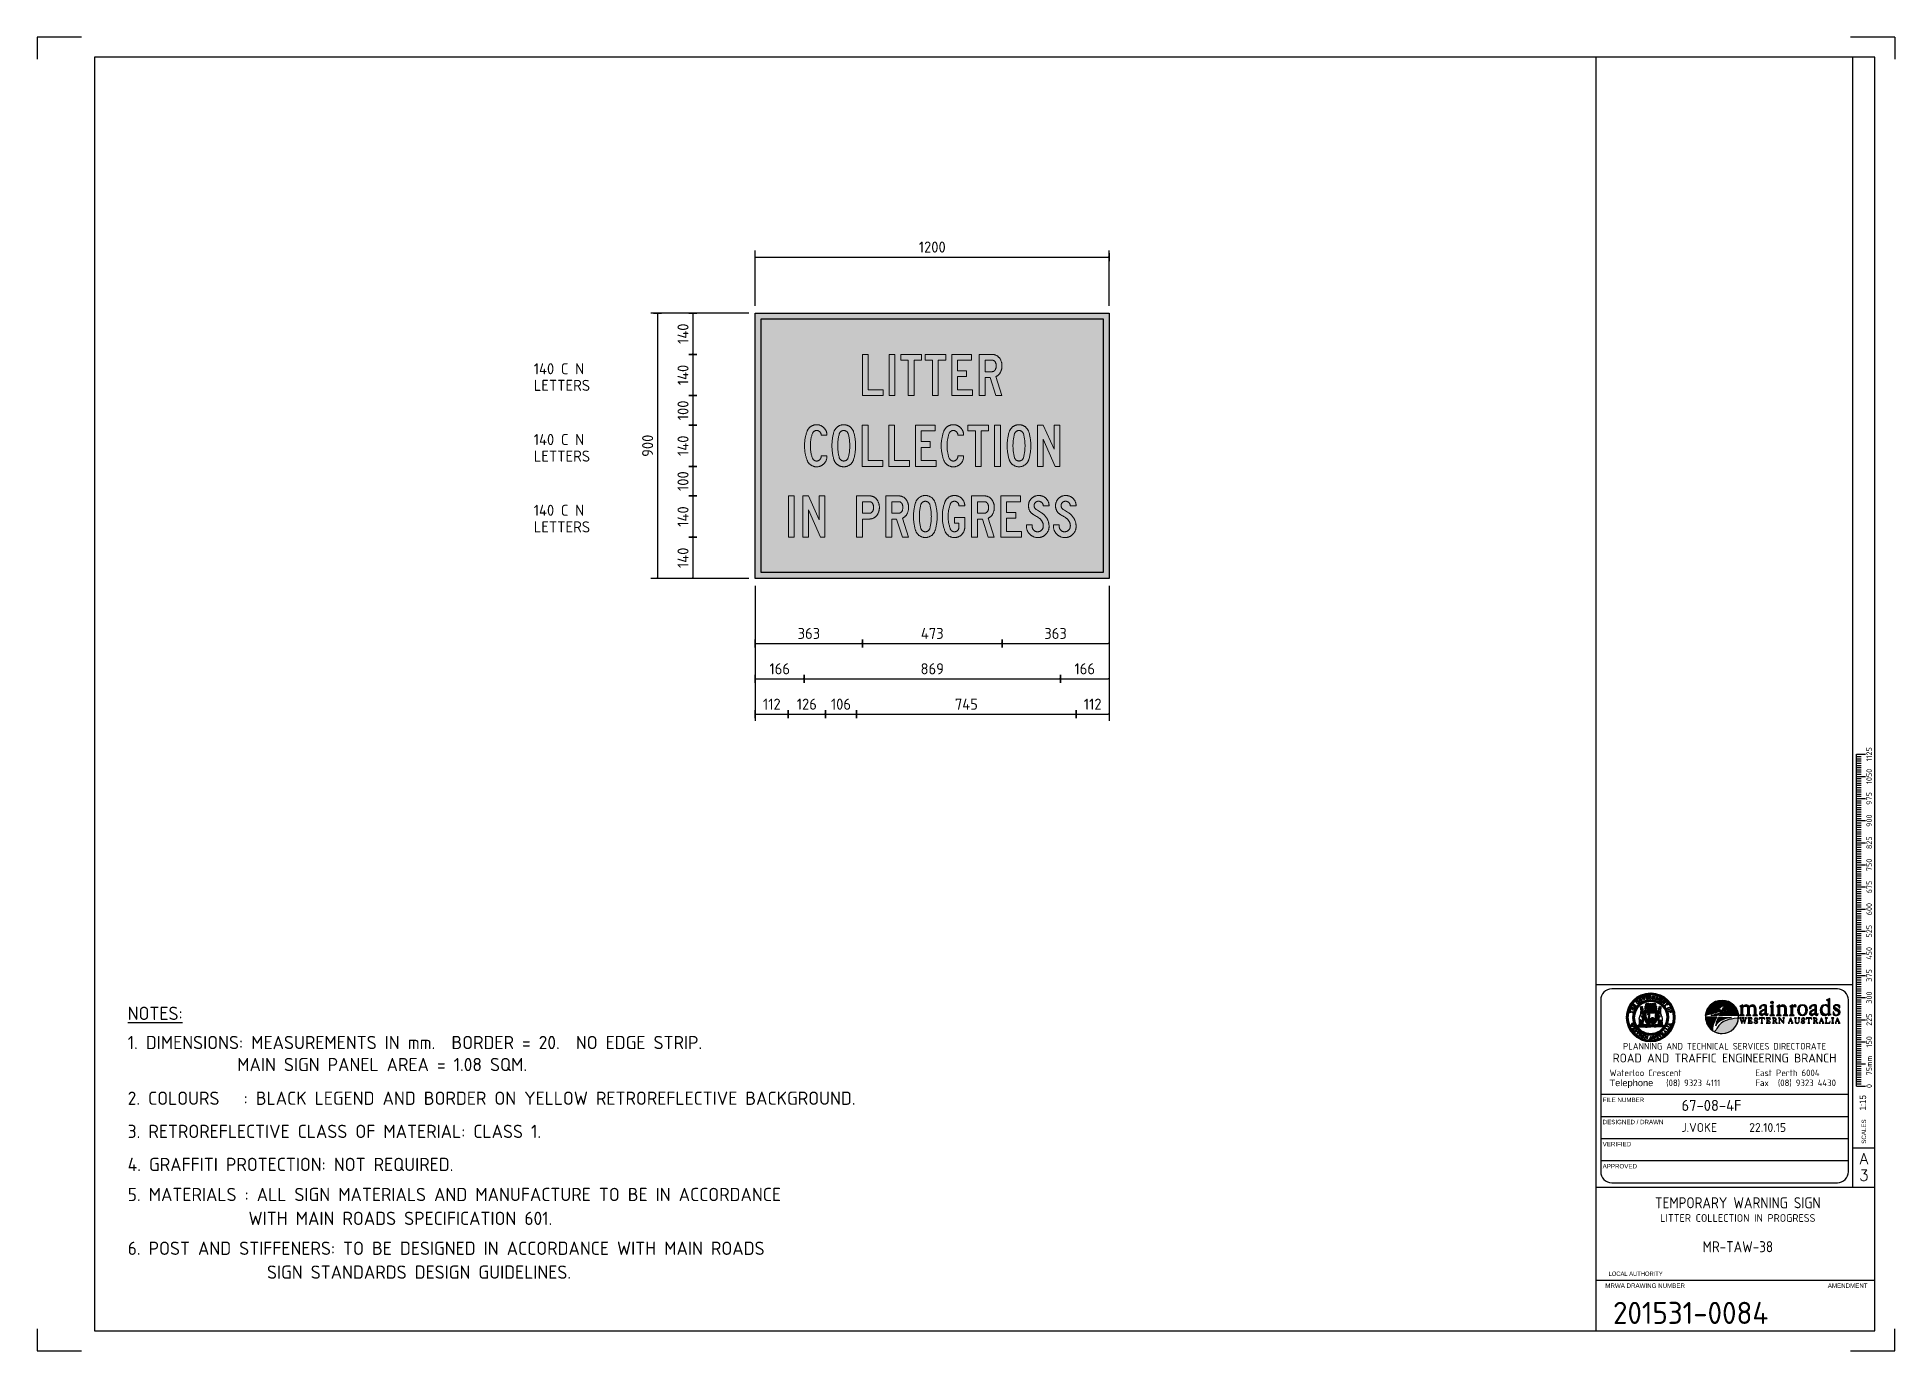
# Model space of a CAD drawing. Extents: x 0 to 420, y 0 to 297.
import ezdxf
from ezdxf.enums import TextEntityAlignment as Align

# ---------------------------------------------------------------- set-up
doc = ezdxf.new("R2010")
doc.units = 0
doc.layers.get('0').update_dxf_attribs({"linetype": 'CONTINUOUS'})
doc.layers.get('DEFPOINTS').update_dxf_attribs({"linetype": 'CONTINUOUS'})
for name, color, linetype in [('COMMENTS', 4, 'CONTINUOUS'), ('L18', 4, 'CONTINUOUS'), ('L25', 1, 'CONTINUOUS'), ('L35', 3, 'CONTINUOUS'), ('State Govt Logo', 4, 'CONTINUOUS'), ('T25', 1, 'CONTINUOUS'), ('TBLK18', 4, 'CONTINUOUS'), ('TBLK25', 1, 'CONTINUOUS'), ('TBLK35', 3, 'CONTINUOUS'), ('TBLK50', 7, 'CONTINUOUS'), ('YELLOW', 50, 'CONTINUOUS')]:
    doc.layers.add(name, color=color, linetype=linetype)
doc.styles.add('HELV', font='helvs.shx')
doc.styles.add('HELVL', font='helvl', dxfattribs={"width": 0.8})
doc.styles.add('ISO', font='iso3098b.shx')
doc.styles.add('ROMAND', font='romand')
doc.dimstyles.new('SIGNSDIM', dxfattribs={"dimtxt": 2.5, "dimasz": 0.2, "dimexe": 1.5, "dimexo": 2, "dimgap": 1, "dimtad": 1, "dimdec": 4, "dimlfac": 15, "dimrnd": 1, "dimdsep": 46, "dimtxsty": 'ISO', "dimblk": 'SGNDIM', "dimcen": 2.5, "dimse2": 1, "dimadec": 0, "dimazin": 0, "dimtfac": 1, "dimtdec": 4, "dimtix": 1, "dimtmove": 0, "dimatfit": 3, "dimldrblk": 'SGNDIM', "dimfxl": 1, "dimtolj": 1, "dimtzin": 0, "dimarcsym": 0})

msp = doc.modelspace()

# ---------------------------------------------------------------- texts
at = {"layer": 'T25', "color": 3, "style": 'ISO'}
for s, p in [('%%UNOTES:', (20.4719167, 74.8052702)), ('1. DIMENSIONS: MEASUREMENTS IN mm.  BORDER = 20.  NO EDGE STRIP.', (20.4719167, 68.2070873)), ('              MAIN SIGN PANEL AREA = 1.08 SQM.', (19.7210176, 63.2299315)), ('2. COLOURS   : BLACK LEGEND AND BORDER ON YELLOW RETROREFLECTIVE BACKGROUND.', (20.4719167, 55.6151659)), ('3. RETROREFLECTIVE CLASS OF MATERIAL: CLASS 1.', (20.4719167, 48.1163017)), ('4. GRAFFITI PROTECTION: NOT REQUIRED.', (20.4719167, 40.64663)), ('5. MATERIALS : ALL SIGN MATERIALS AND MANUFACTURE TO BE IN ACCORDANCE ', (20.4719167, 33.8518521)), ('               WITH MAIN ROADS SPECIFICATION 601.', (20.4719167, 28.4545782)), ('6. POST AND STIFFENERS: TO BE DESIGNED IN ACCORDANCE WITH MAIN ROADS', (20.4719167, 21.6934052)), ('SIGN STANDARDS DESIGN GUIDELINES.', (51.9592377, 16.2961312))]:
    msp.add_text(s, height=3, dxfattribs=at).set_placement(p)

# ---------------------------------------------------------------- blocks, each defined once
blk = doc.blocks.new('sca15_3')
at = {"layer": 'L18'}
for p, q in [((-4.14, 89), (-2.14, 89)), ((-4.14, 14), (-4.14, 89)), ((-4.14, 88.5), (-3.14, 88.5)), ((-4.14, 88), (-3.14, 88)), ((-4.14, 87.5), (-3.14, 87.5)), ((-4.14, 87), (-3.14, 87)), ((-4.14, 86.5), (-3.14, 86.5)), ((-4.14, 86), (-3.14, 86)), ((-4.14, 85.5), (-3.14, 85.5)), ((-4.14, 85), (-3.14, 85)), ((-4.14, 84.5), (-3.14, 84.5)), ((-4.14, 84), (-2.14, 84)), ((-4.14, 83.5), (-3.14, 83.5)), ((-4.14, 83), (-3.14, 83)), ((-4.14, 82.5), (-3.14, 82.5)), ((-4.14, 82), (-3.14, 82)), ((-4.14, 81.5), (-3.14, 81.5)), ((-4.14, 81), (-3.14, 81)), ((-4.14, 80.5), (-3.14, 80.5)), ((-4.14, 80), (-3.14, 80)), ((-4.14, 79.5), (-3.14, 79.5)), ((-4.14, 79), (-2.14, 79)), ((-4.14, 78.5), (-3.14, 78.5)), ((-4.14, 78), (-3.14, 78)), ((-4.14, 77.5), (-3.14, 77.5)), ((-4.14, 77), (-3.14, 77)), ((-4.14, 76.5), (-3.14, 76.5)), ((-4.14, 76), (-3.14, 76)), ((-4.14, 75.5), (-3.14, 75.5)), ((-4.14, 75), (-3.14, 75)), ((-4.14, 74.5), (-3.14, 74.5)), ((-4.14, 74), (-2.14, 74)), ((-4.14, 73.5), (-3.14, 73.5)), ((-4.14, 73), (-3.14, 73)), ((-4.14, 72.5), (-3.14, 72.5)), ((-4.14, 72), (-3.14, 72)), ((-4.14, 71.5), (-3.14, 71.5)), ((-4.14, 71), (-3.14, 71)), ((-4.14, 70.5), (-3.14, 70.5)), ((-4.14, 70), (-3.14, 70)), ((-4.14, 69.5), (-3.14, 69.5)), ((-4.14, 69), (-2.14, 69)), ((-4.14, 68.5), (-3.14, 68.5)), ((-4.14, 68), (-3.14, 68)), ((-4.14, 67.5), (-3.14, 67.5)), ((-4.14, 67), (-3.14, 67)), ((-4.14, 66.5), (-3.14, 66.5)), ((-4.14, 66), (-3.14, 66)), ((-4.14, 65.5), (-3.14, 65.5)), ((-4.14, 65), (-3.14, 65)), ((-4.14, 64.5), (-3.14, 64.5)), ((-4.14, 64), (-2.14, 64)), ((-4.14, 63.5), (-3.14, 63.5)), ((-4.14, 63), (-3.14, 63)), ((-4.14, 62.5), (-3.14, 62.5)), ((-4.14, 62), (-3.14, 62)), ((-4.14, 61.5), (-3.14, 61.5)), ((-4.14, 61), (-3.14, 61)), ((-4.14, 60.5), (-3.14, 60.5)), ((-4.14, 60), (-3.14, 60)), ((-4.14, 59.5), (-3.14, 59.5)), ((-4.14, 59), (-2.14, 59)), ((-4.14, 58.5), (-3.14, 58.5)), ((-4.14, 58), (-3.14, 58)), ((-4.14, 57.5), (-3.14, 57.5)), ((-4.14, 57), (-3.14, 57)), ((-4.14, 56.5), (-3.14, 56.5)), ((-4.14, 56), (-3.14, 56)), ((-4.14, 55.5), (-3.14, 55.5)), ((-4.14, 55), (-3.14, 55)), ((-4.14, 54.5), (-3.14, 54.5)), ((-4.14, 54), (-2.14, 54)), ((-4.14, 53.5), (-3.14, 53.5)), ((-4.14, 53), (-3.14, 53)), ((-4.14, 52.5), (-3.14, 52.5)), ((-4.14, 52), (-3.14, 52)), ((-4.14, 51.5), (-3.14, 51.5)), ((-4.14, 51), (-3.14, 51)), ((-4.14, 50.5), (-3.14, 50.5)), ((-4.14, 50), (-3.14, 50)), ((-4.14, 49.5), (-3.14, 49.5)), ((-4.14, 49), (-2.14, 49)), ((-4.14, 48.5), (-3.14, 48.5)), ((-4.14, 48), (-3.14, 48)), ((-4.14, 47.5), (-3.14, 47.5)), ((-4.14, 47), (-3.14, 47)), ((-4.14, 46.5), (-3.14, 46.5)), ((-4.14, 46), (-3.14, 46)), ((-4.14, 45.5), (-3.14, 45.5)), ((-4.14, 45), (-3.14, 45)), ((-4.14, 44.5), (-3.14, 44.5)), ((-4.14, 44), (-2.14, 44)), ((-4.14, 43.5), (-3.14, 43.5)), ((-4.14, 43), (-3.14, 43)), ((-4.14, 42.5), (-3.14, 42.5)), ((-4.14, 42), (-3.14, 42)), ((-4.14, 41.5), (-3.14, 41.5)), ((-4.14, 41), (-3.14, 41)), ((-4.14, 40.5), (-3.14, 40.5)), ((-4.14, 40), (-3.14, 40)), ((-4.14, 39.5), (-3.14, 39.5)), ((-4.14, 39), (-2.14, 39)), ((-4.14, 38.5), (-3.14, 38.5)), ((-4.14, 38), (-3.14, 38)), ((-4.14, 37.5), (-3.14, 37.5)), ((-4.14, 37), (-3.14, 37)), ((-4.14, 36.5), (-3.14, 36.5)), ((-4.14, 36), (-3.14, 36)), ((-4.14, 35.5), (-3.14, 35.5)), ((-4.14, 35), (-3.14, 35)), ((-4.14, 34.5), (-3.14, 34.5)), ((-4.14, 34), (-2.14, 34)), ((-4.14, 33.5), (-3.14, 33.5)), ((-4.14, 33), (-3.14, 33)), ((-4.14, 32.5), (-3.14, 32.5)), ((-4.14, 32), (-3.14, 32)), ((-4.14, 31.5), (-3.14, 31.5)), ((-4.14, 31), (-3.14, 31)), ((-4.14, 30.5), (-3.14, 30.5)), ((-4.14, 30), (-3.14, 30)), ((-4.14, 29.5), (-3.14, 29.5)), ((-4.14, 29), (-2.14, 29)), ((-4.14, 28.5), (-3.14, 28.5)), ((-4.14, 28), (-3.14, 28)), ((-4.14, 27.5), (-3.14, 27.5)), ((-4.14, 27), (-3.14, 27)), ((-4.14, 26.5), (-3.14, 26.5)), ((-4.14, 26), (-3.14, 26)), ((-4.14, 25.5), (-3.14, 25.5)), ((-4.14, 25), (-3.14, 25)), ((-4.14, 24.5), (-3.14, 24.5)), ((-4.14, 24), (-2.14, 24)), ((-4.14, 23.5), (-3.14, 23.5)), ((-4.14, 23), (-3.14, 23)), ((-4.14, 22.5), (-3.14, 22.5)), ((-4.14, 22), (-3.14, 22)), ((-4.14, 21.5), (-3.14, 21.5)), ((-4.14, 21), (-3.14, 21)), ((-4.14, 20.5), (-3.14, 20.5)), ((-4.14, 20), (-3.14, 20)), ((-4.14, 19.5), (-3.14, 19.5)), ((-4.14, 19), (-2.14, 19)), ((-4.14, 18.5), (-3.14, 18.5)), ((-4.14, 18), (-3.14, 18)), ((-4.14, 17.5), (-3.14, 17.5)), ((-4.14, 17), (-3.14, 17)), ((-4.14, 16.5), (-3.14, 16.5)), ((-4.14, 16), (-3.14, 16)), ((-4.14, 15.5), (-3.14, 15.5)), ((-4.14, 15), (-3.14, 15)), ((-4.14, 14.5), (-3.14, 14.5)), ((-4.14, 14), (-2.14, 14))]:
    blk.add_line(p, q, dxfattribs=at)
at = {"layer": 'L18', "style": 'ISO'}
for s, p in [('1125', (-0.68, 89)), ('1050', (-0.68, 84)), ('975', (-0.68, 79)), ('900', (-0.68, 74)), ('825', (-0.68, 69)), ('750', (-0.68, 64)), ('675', (-0.68, 59)), ('600', (-0.68, 54)), ('525', (-0.68, 49)), ('450', (-0.68, 44)), ('375', (-0.68, 39)), ('300', (-0.68, 34)), ('225', (-0.68, 29)), ('150', (-0.68, 24)), ('0', (-0.68, 14))]:
    blk.add_text(s, height=1.25, rotation=90, dxfattribs=at).set_placement(p, align=Align.CENTER)
blk.add_text('75mm', height=1.25, rotation=90, dxfattribs=at).set_placement((-0.67, 16.41))
at = {"layer": 'L18', "style": 'HELV', "width": 0.85}
blk.add_text('1:15', height=1.5, rotation=90, dxfattribs=at).set_placement((-1.99, 11.95), align=Align.RIGHT)
blk = doc.blocks.new('A3BBLK')
at = {"layer": 'TBLK25'}
for p, q in [((10, 297), (0, 297)), ((0, 297), (0, 292)), ((420, 297), (410, 297)), ((420, 297), (420, 292)), ((0, 5), (0, 0)), ((420, 0), (420, 5)), ((0, 0), (10, 0)), ((410, 0), (420, 0))]:
    blk.add_line(p, q, dxfattribs=at)
at = {"layer": 'TBLK50'}
for p, q in [((415.5, 292.5), (13, 292.5)), ((13, 292.5), (13, 4.5)), ((352.5, 4.5), (352.5, 292.5)), ((415.5, 4.5), (415.5, 292.5)), ((13, 4.5), (415.5, 4.5))]:
    blk.add_line(p, q, dxfattribs=at)
blk = doc.blocks.new('MR logo')
at = {"layer": 'TBLK18'}
h = blk.add_hatch(color=256, dxfattribs=at)
edge = h.paths.add_edge_path()
edge.add_spline(control_points=[(0, -6.23), (-0.73, -5.99), (-1.5, -5.86), (-2.31, -5.86), (-2.31, -5.86), (-6.25, -5.86), (-9.48, -8.89), (-9.79, -12.74), (-9.79, -12.74), (-9.75, -12.71), (-9.7, -12.69), (-9.65, -12.67), (-9.65, -12.67), (-9.26, -12.56), (-5.85, -11.67), (-3.32, -11.01), (-3.32, -11.01), (-3.32, -11.01), (-3.32, -11.01), (-3.32, -11.01), (-3.32, -11.01), (-3.32, -11.01), (-3.31, -11.01), (-3.31, -11.01), (-3.31, -11.01), (-3.13, -10.71), (-2.94, -10.4), (-2.74, -10.09), (-2.74, -10.09), (-2.74, -10.09), (-2.74, -10.09), (-2.74, -10.09), (-2.74, -10.09), (-2.74, -10.09), (-2.74, -10.08), (-2.74, -10.08), (-2.74, -10.08), (-3.11, -10.04), (-3.47, -9.99), (-3.74, -9.94), (-3.74, -9.94), (-4.49, -9.8), (-1.74, -8.48), (-0.5, -6.89), (-0.5, -6.89), (-0.33, -6.7), (-0.26, -6.56), (0, -6.23)], knot_values=[0, 0, 0, 0, 0.083333, 0.083333, 0.083333, 0.083333, 0.166667, 0.166667, 0.166667, 0.166667, 0.25, 0.25, 0.25, 0.25, 0.333333, 0.333333, 0.333333, 0.333333, 0.416667, 0.416667, 0.416667, 0.416667, 0.5, 0.5, 0.5, 0.5, 0.583333, 0.583333, 0.583333, 0.583333, 0.666667, 0.666667, 0.666667, 0.666667, 0.75, 0.75, 0.75, 0.75, 0.833333, 0.833333, 0.833333, 0.833333, 0.916667, 0.916667, 0.916667, 0.916667, 1, 1, 1, 1], degree=3, periodic=0)
h = blk.add_hatch(color=256, dxfattribs=at)
edge = h.paths.add_edge_path()
edge.add_spline(control_points=[(5.17, -12.87), (4.97, -9.81), (2.93, -7.24), (0.15, -6.27), (0.15, -6.27), (-0.72, -7.58), (-1.46, -8.75), (-2.1, -9.85), (-2.1, -9.85), (-2.1, -9.85), (-2.1, -9.85), (-2.1, -9.85), (-2.1, -9.85), (-2.1, -9.85), (-2.1, -9.85), (-2.1, -9.85), (-2.1, -9.85), (-1.46, -9.9), (-0.73, -9.97), (-0.29, -10.01), (-0.29, -10.01), (0.34, -10.07), (0.72, -10.24), (0, -10.47), (0, -10.47), (-0.6, -10.65), (-1.74, -11.01), (-2.95, -11.38), (-2.95, -11.38), (-2.93, -11.35), (-3.39, -12.25), (-3.62, -12.76), (-3.62, -12.76), (-3.62, -12.76), (-3.32, -12.76), (-3.32, -12.76), (-3.32, -12.76), (-3.32, -12.76), (-3.32, -12.76), (-3.32, -12.76), (-3.32, -12.76), (-0.78, -12.75), (1.84, -12.74), (4.53, -12.74), (4.53, -12.74), (4.81, -12.74), (5.03, -12.79), (5.17, -12.87)], knot_values=[0, 0, 0, 0, 0.083333, 0.083333, 0.083333, 0.083333, 0.166667, 0.166667, 0.166667, 0.166667, 0.25, 0.25, 0.25, 0.25, 0.333333, 0.333333, 0.333333, 0.333333, 0.416667, 0.416667, 0.416667, 0.416667, 0.5, 0.5, 0.5, 0.5, 0.583333, 0.583333, 0.583333, 0.583333, 0.666667, 0.666667, 0.666667, 0.666667, 0.75, 0.75, 0.75, 0.75, 0.833333, 0.833333, 0.833333, 0.833333, 0.916667, 0.916667, 0.916667, 0.916667, 1, 1, 1, 1], degree=3, periodic=0)
h = blk.add_hatch(color=256, dxfattribs=at)
edge = h.paths.add_edge_path()
edge.add_spline(control_points=[(5.62, -12.7), (5.62, -12.7), (5.62, -12.5), (5.62, -12.5), (5.62, -12.5), (6.08, -12.47), (6.22, -12.47), (6.22, -11.91), (6.22, -11.91), (6.22, -11.91), (6.22, -9.16), (6.22, -9.16), (6.22, -9.16), (6.22, -8.8), (6, -8.68), (5.69, -8.54), (5.69, -8.54), (5.69, -8.54), (5.69, -8.45), (5.69, -8.45), (5.69, -8.45), (6.19, -8.36), (6.6, -8.12), (7.04, -7.95), (7.04, -7.95), (7.04, -7.95), (7.04, -8.82), (7.04, -8.82), (7.04, -8.82), (7.51, -8.3), (7.89, -7.95), (8.62, -7.95), (8.62, -7.95), (9.26, -7.95), (9.71, -8.33), (9.98, -8.89), (9.98, -8.89), (10.4, -8.4), (10.87, -7.95), (11.54, -7.95), (11.54, -7.95), (12.51, -7.95), (13.11, -8.91), (13.11, -9.67), (13.11, -9.67), (13.11, -9.67), (13.11, -11.91), (13.11, -11.91), (13.11, -11.91), (13.09, -12.47), (13.14, -12.47), (13.75, -12.5), (13.75, -12.5), (13.75, -12.5), (13.75, -12.7), (13.75, -12.7), (13.75, -12.7), (13.75, -12.7), (11.66, -12.7), (11.66, -12.7), (11.66, -12.7), (11.66, -12.7), (11.66, -12.5), (11.66, -12.5), (11.66, -12.5), (12.19, -12.47), (12.27, -12.47), (12.27, -11.91), (12.27, -11.91), (12.27, -11.91), (12.27, -9.63), (12.27, -9.63), (12.27, -9.63), (12.27, -8.91), (11.91, -8.42), (11.16, -8.42), (11.16, -8.42), (10.68, -8.42), (10.09, -8.86), (10.09, -9.36), (10.09, -9.36), (10.09, -9.36), (10.09, -11.91), (10.09, -11.91), (10.09, -11.91), (10.09, -12.47), (10.29, -12.47), (10.68, -12.5), (10.68, -12.5), (10.68, -12.5), (10.68, -12.7), (10.68, -12.7), (10.68, -12.7), (10.68, -12.7), (8.64, -12.7), (8.64, -12.7), (8.64, -12.7), (8.64, -12.7), (8.64, -12.5), (8.64, -12.5), (8.64, -12.5), (9.2, -12.47), (9.24, -12.45), (9.24, -11.89), (9.24, -11.89), (9.24, -11.89), (9.24, -9.57), (9.24, -9.57), (9.24, -9.57), (9.24, -8.88), (9, -8.42), (8.22, -8.42), (8.22, -8.42), (7.46, -8.42), (7.07, -9.06), (7.07, -9.26), (7.07, -9.26), (7.07, -9.26), (7.07, -11.91), (7.07, -11.91), (7.07, -11.91), (7.07, -12.47), (7.27, -12.47), (7.63, -12.5), (7.63, -12.5), (7.63, -12.5), (7.63, -12.7), (7.63, -12.7), (7.63, -12.7), (7.63, -12.7), (5.62, -12.7), (5.62, -12.7)], knot_values=[0, 0, 0, 0, 0.030303, 0.030303, 0.030303, 0.030303, 0.060606, 0.060606, 0.060606, 0.060606, 0.090909, 0.090909, 0.090909, 0.090909, 0.121212, 0.121212, 0.121212, 0.121212, 0.151515, 0.151515, 0.151515, 0.151515, 0.181818, 0.181818, 0.181818, 0.181818, 0.212121, 0.212121, 0.212121, 0.212121, 0.242424, 0.242424, 0.242424, 0.242424, 0.272727, 0.272727, 0.272727, 0.272727, 0.30303, 0.30303, 0.30303, 0.30303, 0.333333, 0.333333, 0.333333, 0.333333, 0.363636, 0.363636, 0.363636, 0.363636, 0.393939, 0.393939, 0.393939, 0.393939, 0.424242, 0.424242, 0.424242, 0.424242, 0.454545, 0.454545, 0.454545, 0.454545, 0.484848, 0.484848, 0.484848, 0.484848, 0.515152, 0.515152, 0.515152, 0.515152, 0.545455, 0.545455, 0.545455, 0.545455, 0.575758, 0.575758, 0.575758, 0.575758, 0.606061, 0.606061, 0.606061, 0.606061, 0.636364, 0.636364, 0.636364, 0.636364, 0.666667, 0.666667, 0.666667, 0.666667, 0.69697, 0.69697, 0.69697, 0.69697, 0.727273, 0.727273, 0.727273, 0.727273, 0.757576, 0.757576, 0.757576, 0.757576, 0.787879, 0.787879, 0.787879, 0.787879, 0.818182, 0.818182, 0.818182, 0.818182, 0.848485, 0.848485, 0.848485, 0.848485, 0.878788, 0.878788, 0.878788, 0.878788, 0.909091, 0.909091, 0.909091, 0.909091, 0.939394, 0.939394, 0.939394, 0.939394, 0.969697, 0.969697, 0.969697, 0.969697, 1, 1, 1, 1], degree=3, periodic=0)
h = blk.add_hatch(color=256, dxfattribs=at)
edge = h.paths.add_edge_path()
edge.add_spline(control_points=[(17.02, -8.7), (17.02, -8.27), (16.75, -8.14), (16.35, -8.14), (16.35, -8.14), (15.97, -8.14), (15.41, -8.38), (15.41, -8.66), (15.41, -8.66), (15.41, -8.72), (15.42, -8.79), (15.42, -8.89), (15.42, -8.89), (15.42, -9.3), (15.33, -9.59), (14.87, -9.59), (14.87, -9.59), (14.68, -9.59), (14.55, -9.4), (14.55, -9.23), (14.55, -9.23), (14.55, -8.99), (14.71, -8.77), (14.93, -8.57), (14.93, -8.57), (15.42, -8.16), (16.19, -7.83), (16.82, -7.83), (16.82, -7.83), (17.48, -7.83), (17.83, -8.23), (17.83, -8.87), (17.83, -8.87), (17.83, -8.87), (17.83, -11.74), (17.83, -11.74), (17.83, -11.74), (17.83, -11.92), (17.83, -12.25), (18.07, -12.25), (18.07, -12.25), (18.25, -12.25), (18.34, -12.02), (18.37, -11.89), (18.37, -11.89), (18.37, -11.89), (18.55, -11.89), (18.55, -11.89), (18.55, -11.89), (18.49, -12.4), (18.28, -12.7), (17.76, -12.7), (17.76, -12.7), (17.37, -12.7), (17.03, -12.33), (17.02, -11.96), (17.02, -11.96), (16.52, -12.33), (16.18, -12.7), (15.51, -12.7), (15.51, -12.7), (15.02, -12.7), (14.56, -12.3), (14.56, -11.79), (14.56, -11.79), (14.56, -10.61), (16.15, -10.24), (17.02, -9.87), (17.02, -9.87), (17.02, -9.87), (17.02, -8.7), (17.02, -8.7)], knot_values=[0, 0, 0, 0, 0.055556, 0.055556, 0.055556, 0.055556, 0.111111, 0.111111, 0.111111, 0.111111, 0.166667, 0.166667, 0.166667, 0.166667, 0.222222, 0.222222, 0.222222, 0.222222, 0.277778, 0.277778, 0.277778, 0.277778, 0.333333, 0.333333, 0.333333, 0.333333, 0.388889, 0.388889, 0.388889, 0.388889, 0.444444, 0.444444, 0.444444, 0.444444, 0.5, 0.5, 0.5, 0.5, 0.555556, 0.555556, 0.555556, 0.555556, 0.611111, 0.611111, 0.611111, 0.611111, 0.666667, 0.666667, 0.666667, 0.666667, 0.722222, 0.722222, 0.722222, 0.722222, 0.777778, 0.777778, 0.777778, 0.777778, 0.833333, 0.833333, 0.833333, 0.833333, 0.888889, 0.888889, 0.888889, 0.888889, 0.944444, 0.944444, 0.944444, 0.944444, 1, 1, 1, 1], degree=3, periodic=0)
edge = h.paths.add_edge_path(flags=16)
edge.add_spline(control_points=[(17.02, -10.11), (16.53, -10.32), (15.29, -10.67), (15.29, -11.34), (15.29, -11.34), (15.29, -11.78), (15.61, -12.14), (16.06, -12.14), (16.06, -12.14), (16.47, -12.14), (16.7, -11.96), (17.02, -11.72), (17.02, -11.72), (17.02, -11.72), (17.02, -10.11), (17.02, -10.11)], knot_values=[0, 0, 0, 0, 0.25, 0.25, 0.25, 0.25, 0.5, 0.5, 0.5, 0.5, 0.75, 0.75, 0.75, 0.75, 1, 1, 1, 1], degree=3, periodic=0)
h = blk.add_hatch(color=256, dxfattribs=at)
edge = h.paths.add_edge_path()
edge.add_spline(control_points=[(19.33, -12.7), (19.33, -12.7), (19.33, -12.5), (19.33, -12.5), (19.33, -12.5), (19.81, -12.47), (19.95, -12.47), (19.95, -11.91), (19.95, -11.91), (19.95, -11.91), (19.95, -9.33), (19.95, -9.33), (19.95, -9.33), (19.95, -9.11), (19.95, -8.8), (19.76, -8.68), (19.76, -8.68), (19.62, -8.6), (19.53, -8.59), (19.37, -8.57), (19.37, -8.57), (19.37, -8.57), (19.37, -8.47), (19.37, -8.47), (19.37, -8.47), (19.83, -8.27), (20.32, -8.08), (20.8, -7.89), (20.8, -7.89), (20.8, -7.89), (20.8, -11.91), (20.8, -11.91), (20.8, -11.91), (20.8, -12.47), (20.94, -12.47), (21.39, -12.5), (21.39, -12.5), (21.39, -12.5), (21.39, -12.7), (21.39, -12.7), (21.39, -12.7), (21.39, -12.7), (19.33, -12.7), (19.33, -12.7)], knot_values=[0, 0, 0, 0, 0.090909, 0.090909, 0.090909, 0.090909, 0.181818, 0.181818, 0.181818, 0.181818, 0.272727, 0.272727, 0.272727, 0.272727, 0.363636, 0.363636, 0.363636, 0.363636, 0.454545, 0.454545, 0.454545, 0.454545, 0.545455, 0.545455, 0.545455, 0.545455, 0.636364, 0.636364, 0.636364, 0.636364, 0.727273, 0.727273, 0.727273, 0.727273, 0.818182, 0.818182, 0.818182, 0.818182, 0.909091, 0.909091, 0.909091, 0.909091, 1, 1, 1, 1], degree=3, periodic=0)
h = blk.add_hatch(color=256, dxfattribs=at)
edge = h.paths.add_edge_path()
edge.add_spline(control_points=[(19.69, -6.85), (19.69, -7.16), (19.95, -7.42), (20.26, -7.42), (20.26, -7.42), (20.58, -7.42), (20.83, -7.16), (20.83, -6.85), (20.83, -6.85), (20.83, -6.53), (20.58, -6.28), (20.26, -6.28), (20.26, -6.28), (19.95, -6.28), (19.69, -6.53), (19.69, -6.85)], knot_values=[0, 0, 0, 0, 0.25, 0.25, 0.25, 0.25, 0.5, 0.5, 0.5, 0.5, 0.75, 0.75, 0.75, 0.75, 1, 1, 1, 1], degree=3, periodic=0)
h = blk.add_hatch(color=256, dxfattribs=at)
edge = h.paths.add_edge_path()
edge.add_spline(control_points=[(22.29, -12.7), (22.29, -12.7), (22.29, -12.5), (22.29, -12.5), (22.29, -12.5), (22.77, -12.47), (22.91, -12.47), (22.91, -11.91), (22.91, -11.91), (22.91, -11.91), (22.91, -9.24), (22.91, -9.24), (22.91, -9.24), (22.91, -8.84), (22.76, -8.68), (22.39, -8.57), (22.39, -8.57), (22.39, -8.57), (22.39, -8.45), (22.39, -8.45), (22.39, -8.45), (22.87, -8.31), (23.3, -8.12), (23.76, -7.95), (23.76, -7.95), (23.76, -7.95), (23.76, -8.77), (23.76, -8.77), (23.76, -8.77), (24.2, -8.31), (24.54, -7.95), (25.22, -7.95), (25.22, -7.95), (25.99, -7.95), (26.78, -8.56), (26.78, -9.36), (26.78, -9.36), (26.78, -9.36), (26.78, -11.91), (26.78, -11.91), (26.78, -11.91), (26.78, -12.47), (27.07, -12.47), (27.44, -12.5), (27.44, -12.5), (27.44, -12.5), (27.44, -12.7), (27.44, -12.7), (27.44, -12.7), (27.44, -12.7), (25.31, -12.7), (25.31, -12.7), (25.31, -12.7), (25.31, -12.7), (25.31, -12.5), (25.31, -12.5), (25.31, -12.5), (25.8, -12.47), (25.93, -12.47), (25.93, -11.91), (25.93, -11.91), (25.93, -11.91), (25.93, -9.55), (25.93, -9.55), (25.93, -9.55), (25.93, -8.87), (25.56, -8.42), (24.87, -8.42), (24.87, -8.42), (24.4, -8.42), (23.76, -8.87), (23.76, -9.36), (23.76, -9.36), (23.76, -9.36), (23.76, -11.91), (23.76, -11.91), (23.76, -11.91), (23.76, -12.47), (23.9, -12.47), (24.36, -12.5), (24.36, -12.5), (24.36, -12.5), (24.36, -12.7), (24.36, -12.7), (24.36, -12.7), (24.36, -12.7), (22.29, -12.7), (22.29, -12.7)], knot_values=[0, 0, 0, 0, 0.045455, 0.045455, 0.045455, 0.045455, 0.090909, 0.090909, 0.090909, 0.090909, 0.136364, 0.136364, 0.136364, 0.136364, 0.181818, 0.181818, 0.181818, 0.181818, 0.227273, 0.227273, 0.227273, 0.227273, 0.272727, 0.272727, 0.272727, 0.272727, 0.318182, 0.318182, 0.318182, 0.318182, 0.363636, 0.363636, 0.363636, 0.363636, 0.409091, 0.409091, 0.409091, 0.409091, 0.454545, 0.454545, 0.454545, 0.454545, 0.5, 0.5, 0.5, 0.5, 0.545455, 0.545455, 0.545455, 0.545455, 0.590909, 0.590909, 0.590909, 0.590909, 0.636364, 0.636364, 0.636364, 0.636364, 0.681818, 0.681818, 0.681818, 0.681818, 0.727273, 0.727273, 0.727273, 0.727273, 0.772727, 0.772727, 0.772727, 0.772727, 0.818182, 0.818182, 0.818182, 0.818182, 0.863636, 0.863636, 0.863636, 0.863636, 0.909091, 0.909091, 0.909091, 0.909091, 0.954545, 0.954545, 0.954545, 0.954545, 1, 1, 1, 1], degree=3, periodic=0)
h = blk.add_hatch(color=256, dxfattribs=at)
edge = h.paths.add_edge_path()
edge.add_spline(control_points=[(28.2, -12.7), (28.2, -12.7), (28.2, -12.5), (28.2, -12.5), (28.2, -12.5), (28.67, -12.47), (28.81, -12.47), (28.81, -11.91), (28.81, -11.91), (28.81, -11.91), (28.81, -9.19), (28.81, -9.19), (28.81, -9.19), (28.81, -8.77), (28.69, -8.75), (28.32, -8.57), (28.32, -8.57), (28.32, -8.57), (28.32, -8.47), (28.32, -8.47), (28.32, -8.47), (28.76, -8.31), (29.19, -8.09), (29.63, -7.92), (29.63, -7.92), (29.63, -7.92), (29.63, -8.69), (29.63, -8.69), (29.63, -8.69), (29.9, -8.38), (30.24, -7.87), (30.71, -7.87), (30.71, -7.87), (31.02, -7.87), (31.27, -8.04), (31.27, -8.36), (31.27, -8.36), (31.27, -8.6), (31.09, -8.77), (30.87, -8.77), (30.87, -8.77), (30.7, -8.77), (30.51, -8.59), (30.24, -8.59), (30.24, -8.59), (30.05, -8.59), (29.66, -8.89), (29.66, -9.06), (29.66, -9.06), (29.66, -9.06), (29.66, -11.91), (29.66, -11.91), (29.66, -11.91), (29.66, -12.47), (29.8, -12.47), (30.34, -12.5), (30.34, -12.5), (30.34, -12.5), (30.34, -12.7), (30.34, -12.7), (30.34, -12.7), (30.34, -12.7), (28.2, -12.7), (28.2, -12.7)], knot_values=[0, 0, 0, 0, 0.0625, 0.0625, 0.0625, 0.0625, 0.125, 0.125, 0.125, 0.125, 0.1875, 0.1875, 0.1875, 0.1875, 0.25, 0.25, 0.25, 0.25, 0.3125, 0.3125, 0.3125, 0.3125, 0.375, 0.375, 0.375, 0.375, 0.4375, 0.4375, 0.4375, 0.4375, 0.5, 0.5, 0.5, 0.5, 0.5625, 0.5625, 0.5625, 0.5625, 0.625, 0.625, 0.625, 0.625, 0.6875, 0.6875, 0.6875, 0.6875, 0.75, 0.75, 0.75, 0.75, 0.8125, 0.8125, 0.8125, 0.8125, 0.875, 0.875, 0.875, 0.875, 0.9375, 0.9375, 0.9375, 0.9375, 1, 1, 1, 1], degree=3, periodic=0)
h = blk.add_hatch(color=256, dxfattribs=at)
edge = h.paths.add_edge_path(flags=16)
edge.add_spline(control_points=[(34.06, -8.04), (33.07, -8.04), (32.7, -9.17), (32.7, -10.26), (32.7, -10.26), (32.7, -11.36), (33.07, -12.5), (34.06, -12.5), (34.06, -12.5), (35.06, -12.5), (35.42, -11.36), (35.42, -10.26), (35.42, -10.26), (35.42, -9.17), (35.06, -8.04), (34.06, -8.04)], knot_values=[0, 0, 0, 0, 0.25, 0.25, 0.25, 0.25, 0.5, 0.5, 0.5, 0.5, 0.75, 0.75, 0.75, 0.75, 1, 1, 1, 1], degree=3, periodic=0)
edge = h.paths.add_edge_path()
edge.add_spline(control_points=[(34.06, -12.7), (32.69, -12.7), (31.79, -11.62), (31.79, -10.26), (31.79, -10.26), (31.79, -8.91), (32.69, -7.83), (34.06, -7.83), (34.06, -7.83), (35.43, -7.83), (36.34, -8.91), (36.34, -10.26), (36.34, -10.26), (36.34, -11.62), (35.43, -12.7), (34.06, -12.7)], knot_values=[0, 0, 0, 0, 0.25, 0.25, 0.25, 0.25, 0.5, 0.5, 0.5, 0.5, 0.75, 0.75, 0.75, 0.75, 1, 1, 1, 1], degree=3, periodic=0)
h = blk.add_hatch(color=256, dxfattribs=at)
edge = h.paths.add_edge_path(flags=16)
edge.add_spline(control_points=[(39.64, -10.11), (39.17, -10.32), (37.92, -10.67), (37.92, -11.34), (37.92, -11.34), (37.92, -11.78), (38.24, -12.14), (38.7, -12.14), (38.7, -12.14), (39.1, -12.14), (39.34, -11.96), (39.64, -11.72), (39.64, -11.72), (39.64, -11.72), (39.64, -10.11), (39.64, -10.11)], knot_values=[0, 0, 0, 0, 0.25, 0.25, 0.25, 0.25, 0.5, 0.5, 0.5, 0.5, 0.75, 0.75, 0.75, 0.75, 1, 1, 1, 1], degree=3, periodic=0)
edge = h.paths.add_edge_path()
edge.add_spline(control_points=[(39.64, -8.7), (39.64, -8.27), (39.38, -8.14), (38.98, -8.14), (38.98, -8.14), (38.59, -8.14), (38.04, -8.38), (38.04, -8.66), (38.04, -8.66), (38.04, -8.72), (38.05, -8.79), (38.05, -8.89), (38.05, -8.89), (38.05, -9.3), (37.97, -9.59), (37.5, -9.59), (37.5, -9.59), (37.31, -9.59), (37.18, -9.4), (37.18, -9.23), (37.18, -9.23), (37.18, -8.99), (37.34, -8.77), (37.57, -8.57), (37.57, -8.57), (38.05, -8.16), (38.82, -7.83), (39.46, -7.83), (39.46, -7.83), (40.11, -7.83), (40.46, -8.23), (40.46, -8.87), (40.46, -8.87), (40.46, -8.87), (40.46, -11.74), (40.46, -11.74), (40.46, -11.74), (40.46, -11.92), (40.46, -12.25), (40.71, -12.25), (40.71, -12.25), (40.88, -12.25), (40.98, -12.02), (41.01, -11.89), (41.01, -11.89), (41.01, -11.89), (41.18, -11.89), (41.18, -11.89), (41.18, -11.89), (41.13, -12.4), (40.92, -12.7), (40.4, -12.7), (40.4, -12.7), (40, -12.7), (39.67, -12.33), (39.66, -11.96), (39.66, -11.96), (39.15, -12.33), (38.81, -12.7), (38.15, -12.7), (38.15, -12.7), (37.65, -12.7), (37.19, -12.3), (37.19, -11.79), (37.19, -11.79), (37.19, -10.61), (38.78, -10.24), (39.64, -9.87), (39.64, -9.87), (39.64, -9.87), (39.64, -8.7), (39.64, -8.7)], knot_values=[0, 0, 0, 0, 0.055556, 0.055556, 0.055556, 0.055556, 0.111111, 0.111111, 0.111111, 0.111111, 0.166667, 0.166667, 0.166667, 0.166667, 0.222222, 0.222222, 0.222222, 0.222222, 0.277778, 0.277778, 0.277778, 0.277778, 0.333333, 0.333333, 0.333333, 0.333333, 0.388889, 0.388889, 0.388889, 0.388889, 0.444444, 0.444444, 0.444444, 0.444444, 0.5, 0.5, 0.5, 0.5, 0.555556, 0.555556, 0.555556, 0.555556, 0.611111, 0.611111, 0.611111, 0.611111, 0.666667, 0.666667, 0.666667, 0.666667, 0.722222, 0.722222, 0.722222, 0.722222, 0.777778, 0.777778, 0.777778, 0.777778, 0.833333, 0.833333, 0.833333, 0.833333, 0.888889, 0.888889, 0.888889, 0.888889, 0.944444, 0.944444, 0.944444, 0.944444, 1, 1, 1, 1], degree=3, periodic=0)
h = blk.add_hatch(color=256, dxfattribs=at)
edge = h.paths.add_edge_path(flags=16)
edge.add_spline(control_points=[(45.62, -9.56), (45.62, -8.21), (44.68, -8.03), (44.35, -8.03), (44.35, -8.03), (43.23, -8.03), (42.92, -9.19), (42.92, -10.1), (42.92, -10.1), (42.92, -11.92), (44.01, -12.25), (44.47, -12.25), (44.47, -12.25), (44.93, -12.25), (45.32, -12.02), (45.62, -11.7), (45.62, -11.7), (45.62, -11.7), (45.62, -9.56), (45.62, -9.56)], knot_values=[0, 0, 0, 0, 0.2, 0.2, 0.2, 0.2, 0.4, 0.4, 0.4, 0.4, 0.6, 0.6, 0.6, 0.6, 0.8, 0.8, 0.8, 0.8, 1, 1, 1, 1], degree=3, periodic=0)
edge = h.paths.add_edge_path()
edge.add_spline(control_points=[(45.6, -6.47), (45.6, -6.23), (45.61, -5.97), (45.33, -5.85), (45.33, -5.85), (45.19, -5.79), (45.08, -5.77), (44.93, -5.77), (44.93, -5.77), (44.93, -5.77), (44.93, -5.68), (44.93, -5.68), (44.93, -5.68), (45.45, -5.5), (45.93, -5.26), (46.44, -5.09), (46.44, -5.09), (46.44, -5.09), (46.44, -12.04), (46.44, -12.04), (46.44, -12.04), (46.44, -12.04), (47, -12.21), (47, -12.21), (47, -12.21), (47, -12.21), (47, -12.29), (47, -12.29), (47, -12.29), (47, -12.29), (45.6, -12.7), (45.6, -12.7), (45.6, -12.7), (45.6, -12.7), (45.6, -11.96), (45.6, -11.96), (45.6, -11.96), (45.6, -11.96), (45.58, -11.96), (45.58, -11.96), (45.58, -11.96), (45.21, -12.44), (44.72, -12.7), (44.1, -12.7), (44.1, -12.7), (42.77, -12.7), (42.03, -11.55), (42.03, -10.32), (42.03, -10.32), (42.03, -8.89), (42.88, -7.83), (44.36, -7.83), (44.36, -7.83), (44.78, -7.83), (45.2, -7.97), (45.6, -8.16), (45.6, -8.16), (45.6, -8.16), (45.6, -6.47), (45.6, -6.47)], knot_values=[0, 0, 0, 0, 0.066667, 0.066667, 0.066667, 0.066667, 0.133333, 0.133333, 0.133333, 0.133333, 0.2, 0.2, 0.2, 0.2, 0.266667, 0.266667, 0.266667, 0.266667, 0.333333, 0.333333, 0.333333, 0.333333, 0.4, 0.4, 0.4, 0.4, 0.466667, 0.466667, 0.466667, 0.466667, 0.533333, 0.533333, 0.533333, 0.533333, 0.6, 0.6, 0.6, 0.6, 0.666667, 0.666667, 0.666667, 0.666667, 0.733333, 0.733333, 0.733333, 0.733333, 0.8, 0.8, 0.8, 0.8, 0.866667, 0.866667, 0.866667, 0.866667, 0.933333, 0.933333, 0.933333, 0.933333, 1, 1, 1, 1], degree=3, periodic=0)
h = blk.add_hatch(color=256, dxfattribs=at)
edge = h.paths.add_edge_path()
edge.add_spline(control_points=[(48, -11.09), (48, -11.09), (48.13, -11.09), (48.13, -11.09), (48.13, -11.09), (48.32, -11.72), (48.54, -12.5), (49.35, -12.5), (49.35, -12.5), (49.97, -12.5), (50.29, -12.14), (50.29, -11.53), (50.29, -11.53), (50.29, -10.87), (49.62, -10.67), (49.14, -10.4), (49.14, -10.4), (48.54, -10.05), (48.01, -9.79), (48.01, -9.04), (48.01, -9.04), (48.01, -8.24), (48.75, -7.83), (49.47, -7.83), (49.47, -7.83), (49.95, -7.83), (50.42, -8.01), (50.87, -8.16), (50.87, -8.16), (50.87, -8.16), (50.87, -9.3), (50.87, -9.3), (50.87, -9.3), (50.87, -9.3), (50.7, -9.3), (50.7, -9.3), (50.7, -9.3), (50.58, -8.66), (50.14, -8.04), (49.42, -8.04), (49.42, -8.04), (48.98, -8.04), (48.69, -8.36), (48.69, -8.8), (48.69, -8.8), (48.69, -9.72), (51.1, -9.69), (51.1, -11.25), (51.1, -11.25), (51.1, -12.23), (50.25, -12.7), (49.37, -12.7), (49.37, -12.7), (48.89, -12.7), (48.43, -12.6), (48, -12.36), (48, -12.36), (48, -12.36), (48, -11.09), (48, -11.09)], knot_values=[0, 0, 0, 0, 0.066667, 0.066667, 0.066667, 0.066667, 0.133333, 0.133333, 0.133333, 0.133333, 0.2, 0.2, 0.2, 0.2, 0.266667, 0.266667, 0.266667, 0.266667, 0.333333, 0.333333, 0.333333, 0.333333, 0.4, 0.4, 0.4, 0.4, 0.466667, 0.466667, 0.466667, 0.466667, 0.533333, 0.533333, 0.533333, 0.533333, 0.6, 0.6, 0.6, 0.6, 0.666667, 0.666667, 0.666667, 0.666667, 0.733333, 0.733333, 0.733333, 0.733333, 0.8, 0.8, 0.8, 0.8, 0.866667, 0.866667, 0.866667, 0.866667, 0.933333, 0.933333, 0.933333, 0.933333, 1, 1, 1, 1], degree=3, periodic=0)
h = blk.add_hatch(color=256, dxfattribs=at)
edge = h.paths.add_edge_path()
edge.add_spline(control_points=[(-6.49, -19.58), (-8.49, -18.23), (-9.8, -15.94), (-9.81, -13.36), (-9.81, -13.36), (-9.8, -13.36), (-9.78, -13.37), (-9.76, -13.38), (-9.76, -13.38), (-9.76, -13.38), (-7.54, -13.43), (-4.93, -13.48), (-4.93, -13.48), (-4.93, -13.48), (-4.93, -13.48), (-4.93, -13.48), (-4.93, -13.48), (-4.93, -13.48), (-4.71, -13.49), (-4.71, -13.49), (-4.71, -13.49), (-5.79, -15.6), (-6.37, -17.32), (-6.5, -18.5), (-6.5, -18.5), (-6.54, -18.9), (-6.54, -19.28), (-6.49, -19.58)], knot_values=[0, 0, 0, 0, 0.142857, 0.142857, 0.142857, 0.142857, 0.285714, 0.285714, 0.285714, 0.285714, 0.428571, 0.428571, 0.428571, 0.428571, 0.571429, 0.571429, 0.571429, 0.571429, 0.714286, 0.714286, 0.714286, 0.714286, 0.857143, 0.857143, 0.857143, 0.857143, 1, 1, 1, 1], degree=3, periodic=0)
h = blk.add_hatch(color=256, dxfattribs=at)
edge = h.paths.add_edge_path()
edge.add_spline(control_points=[(-3.67, -11.61), (-5.39, -12.14), (-7.05, -12.67), (-7.25, -12.77), (-7.25, -12.77), (-6.3, -12.77), (-5.33, -12.76), (-4.36, -12.76), (-4.36, -12.76), (-4.36, -12.76), (-4.33, -12.76), (-4.33, -12.76), (-4.33, -12.76), (-4.12, -12.37), (-3.89, -11.97), (-3.67, -11.61), (-3.67, -11.61), (-3.67, -11.61), (-3.67, -11.61), (-3.67, -11.61)], knot_values=[0, 0, 0, 0, 0.2, 0.2, 0.2, 0.2, 0.4, 0.4, 0.4, 0.4, 0.6, 0.6, 0.6, 0.6, 0.8, 0.8, 0.8, 0.8, 1, 1, 1, 1], degree=3, periodic=0)
h = blk.add_hatch(color=256, dxfattribs=at)
edge = h.paths.add_edge_path()
edge.add_spline(control_points=[(5.18, -13.63), (5.04, -17.65), (1.74, -20.86), (-2.31, -20.86), (-2.31, -20.86), (-3.54, -20.86), (-4.7, -20.56), (-5.72, -20.03), (-5.72, -20.03), (-5.45, -19.83), (-5.1, -19.38), (-4.66, -18.6), (-4.66, -18.6), (-2.32, -14.44), (1.05, -14.48), (4.49, -13.92), (4.49, -13.92), (4.8, -13.87), (5.03, -13.76), (5.18, -13.63)], knot_values=[0, 0, 0, 0, 0.2, 0.2, 0.2, 0.2, 0.4, 0.4, 0.4, 0.4, 0.6, 0.6, 0.6, 0.6, 0.8, 0.8, 0.8, 0.8, 1, 1, 1, 1], degree=3, periodic=0)
h = blk.add_hatch(color=256, dxfattribs=at)
edge = h.paths.add_edge_path()
edge.add_spline(control_points=[(-3.94, -13.5), (-4.43, -14.7), (-4.82, -15.93), (-5.15, -17.32), (-5.15, -17.32), (-4.41, -15.04), (-0.2, -13.79), (1.95, -13.58), (1.95, -13.58), (0.58, -13.58), (-1.59, -13.55), (-3.68, -13.51), (-3.68, -13.51), (-3.68, -13.51), (-3.68, -13.51), (-3.68, -13.51), (-3.68, -13.51), (-3.68, -13.51), (-3.94, -13.5), (-3.94, -13.5)], knot_values=[0, 0, 0, 0, 0.2, 0.2, 0.2, 0.2, 0.4, 0.4, 0.4, 0.4, 0.6, 0.6, 0.6, 0.6, 0.8, 0.8, 0.8, 0.8, 1, 1, 1, 1], degree=3, periodic=0)
h = blk.add_hatch(color=256, dxfattribs=at)
edge = h.paths.add_edge_path()
edge.add_spline(control_points=[(-2.27, -10.14), (-2.4, -10.37), (-2.53, -10.61), (-2.66, -10.84), (-2.66, -10.84), (-2.65, -10.84), (-0.7, -10.33), (-0.56, -10.29), (-0.56, -10.29), (-0.56, -10.29), (-1.39, -10.23), (-2.26, -10.14), (-2.26, -10.14), (-2.26, -10.14), (-2.26, -10.14), (-2.26, -10.14), (-2.26, -10.14), (-2.26, -10.14), (-2.27, -10.14), (-2.27, -10.14)], knot_values=[0, 0, 0, 0, 0.2, 0.2, 0.2, 0.2, 0.4, 0.4, 0.4, 0.4, 0.6, 0.6, 0.6, 0.6, 0.8, 0.8, 0.8, 0.8, 1, 1, 1, 1], degree=3, periodic=0)
h = blk.add_hatch(color=256, dxfattribs=at)
edge = h.paths.add_edge_path()
edge.add_spline(control_points=[(5.57, -13.82), (5.57, -13.82), (6.41, -13.82), (6.41, -13.82), (6.41, -13.82), (6.41, -13.82), (6.41, -13.89), (6.41, -13.89), (6.41, -13.89), (6.26, -13.9), (6.15, -13.91), (6.15, -13.99), (6.15, -13.99), (6.15, -14), (6.15, -14.02), (6.17, -14.06), (6.17, -14.06), (6.17, -14.06), (6.76, -15.72), (6.76, -15.72), (6.76, -15.72), (6.76, -15.72), (6.77, -15.72), (6.77, -15.72), (6.77, -15.72), (6.77, -15.72), (7.2, -14.49), (7.2, -14.49), (7.2, -14.49), (7.2, -14.49), (7.09, -14.18), (7.09, -14.18), (7.09, -14.18), (7.06, -14.09), (7.02, -13.99), (6.96, -13.95), (6.96, -13.95), (6.9, -13.9), (6.81, -13.9), (6.73, -13.89), (6.73, -13.89), (6.73, -13.89), (6.73, -13.82), (6.73, -13.82), (6.73, -13.82), (6.73, -13.82), (7.72, -13.82), (7.72, -13.82), (7.72, -13.82), (7.72, -13.82), (7.72, -13.89), (7.72, -13.89), (7.72, -13.89), (7.59, -13.9), (7.42, -13.91), (7.42, -14.07), (7.42, -14.07), (7.42, -14.11), (7.51, -14.35), (7.53, -14.4), (7.53, -14.4), (7.53, -14.4), (7.98, -15.69), (7.98, -15.69), (7.98, -15.69), (7.98, -15.69), (7.98, -15.69), (7.98, -15.69), (7.98, -15.69), (7.98, -15.69), (8.21, -14.94), (8.21, -14.94), (8.21, -14.94), (8.27, -14.75), (8.44, -14.26), (8.44, -14.06), (8.44, -14.06), (8.44, -13.91), (8.28, -13.91), (8.16, -13.89), (8.16, -13.89), (8.16, -13.89), (8.16, -13.82), (8.16, -13.82), (8.16, -13.82), (8.16, -13.82), (8.79, -13.82), (8.79, -13.82), (8.79, -13.82), (8.79, -13.82), (8.79, -13.89), (8.79, -13.89), (8.79, -13.89), (8.58, -13.93), (8.52, -14.23), (8.47, -14.4), (8.47, -14.4), (8.47, -14.4), (7.88, -16.27), (7.88, -16.27), (7.88, -16.27), (7.88, -16.27), (7.82, -16.27), (7.82, -16.27), (7.82, -16.27), (7.82, -16.27), (7.25, -14.6), (7.25, -14.6), (7.25, -14.6), (7.25, -14.6), (7.24, -14.6), (7.24, -14.6), (7.24, -14.6), (7.24, -14.6), (6.66, -16.27), (6.66, -16.27), (6.66, -16.27), (6.66, -16.27), (6.61, -16.27), (6.61, -16.27), (6.61, -16.27), (6.61, -16.27), (5.83, -14.21), (5.83, -14.21), (5.83, -14.21), (5.78, -14.11), (5.77, -14.01), (5.71, -13.95), (5.71, -13.95), (5.68, -13.92), (5.64, -13.9), (5.57, -13.89), (5.57, -13.89), (5.57, -13.89), (5.57, -13.82), (5.57, -13.82)], knot_values=[0, 0, 0, 0, 0.029412, 0.029412, 0.029412, 0.029412, 0.058824, 0.058824, 0.058824, 0.058824, 0.088235, 0.088235, 0.088235, 0.088235, 0.117647, 0.117647, 0.117647, 0.117647, 0.147059, 0.147059, 0.147059, 0.147059, 0.176471, 0.176471, 0.176471, 0.176471, 0.205882, 0.205882, 0.205882, 0.205882, 0.235294, 0.235294, 0.235294, 0.235294, 0.264706, 0.264706, 0.264706, 0.264706, 0.294118, 0.294118, 0.294118, 0.294118, 0.323529, 0.323529, 0.323529, 0.323529, 0.352941, 0.352941, 0.352941, 0.352941, 0.382353, 0.382353, 0.382353, 0.382353, 0.411765, 0.411765, 0.411765, 0.411765, 0.441176, 0.441176, 0.441176, 0.441176, 0.470588, 0.470588, 0.470588, 0.470588, 0.5, 0.5, 0.5, 0.5, 0.529412, 0.529412, 0.529412, 0.529412, 0.558824, 0.558824, 0.558824, 0.558824, 0.588235, 0.588235, 0.588235, 0.588235, 0.617647, 0.617647, 0.617647, 0.617647, 0.647059, 0.647059, 0.647059, 0.647059, 0.676471, 0.676471, 0.676471, 0.676471, 0.705882, 0.705882, 0.705882, 0.705882, 0.735294, 0.735294, 0.735294, 0.735294, 0.764706, 0.764706, 0.764706, 0.764706, 0.794118, 0.794118, 0.794118, 0.794118, 0.823529, 0.823529, 0.823529, 0.823529, 0.852941, 0.852941, 0.852941, 0.852941, 0.882353, 0.882353, 0.882353, 0.882353, 0.911765, 0.911765, 0.911765, 0.911765, 0.941176, 0.941176, 0.941176, 0.941176, 0.970588, 0.970588, 0.970588, 0.970588, 1, 1, 1, 1], degree=3, periodic=0)
h = blk.add_hatch(color=256, dxfattribs=at)
edge = h.paths.add_edge_path()
edge.add_spline(control_points=[(9.41, -16.23), (9.41, -16.23), (9.41, -16.15), (9.41, -16.15), (9.41, -16.15), (9.58, -16.15), (9.68, -16.13), (9.68, -15.96), (9.68, -15.96), (9.68, -15.96), (9.68, -14.09), (9.68, -14.09), (9.68, -14.09), (9.68, -13.91), (9.56, -13.89), (9.4, -13.89), (9.4, -13.89), (9.4, -13.89), (9.4, -13.82), (9.4, -13.82), (9.4, -13.82), (9.4, -13.82), (11.17, -13.82), (11.17, -13.82), (11.17, -13.82), (11.17, -13.82), (11.34, -14.38), (11.34, -14.38), (11.34, -14.38), (11.34, -14.38), (11.27, -14.4), (11.27, -14.4), (11.27, -14.4), (11.22, -14.32), (11.17, -14.25), (11.12, -14.18), (11.12, -14.18), (10.93, -13.95), (10.76, -13.89), (10.56, -13.89), (10.56, -13.89), (10.56, -13.89), (10.03, -13.89), (10.03, -13.89), (10.03, -13.89), (10.03, -13.89), (10.03, -14.96), (10.03, -14.96), (10.03, -14.96), (10.03, -14.96), (10.22, -14.96), (10.22, -14.96), (10.22, -14.96), (10.58, -14.96), (10.71, -14.92), (10.8, -14.52), (10.8, -14.52), (10.8, -14.52), (10.85, -14.52), (10.85, -14.52), (10.85, -14.52), (10.85, -14.52), (10.85, -15.53), (10.85, -15.53), (10.85, -15.53), (10.85, -15.53), (10.8, -15.53), (10.8, -15.53), (10.8, -15.53), (10.76, -15.14), (10.61, -15.06), (10.27, -15.06), (10.27, -15.06), (10.27, -15.06), (10.03, -15.06), (10.03, -15.06), (10.03, -15.06), (10.03, -15.06), (10.03, -15.98), (10.03, -15.98), (10.03, -15.98), (10.03, -16.14), (10.14, -16.15), (10.27, -16.15), (10.27, -16.15), (10.27, -16.15), (10.66, -16.15), (10.66, -16.15), (10.66, -16.15), (10.83, -16.15), (10.93, -16.12), (11.07, -15.98), (11.07, -15.98), (11.19, -15.86), (11.29, -15.73), (11.38, -15.58), (11.38, -15.58), (11.38, -15.58), (11.44, -15.6), (11.44, -15.6), (11.44, -15.6), (11.44, -15.6), (11.3, -16.23), (11.3, -16.23), (11.3, -16.23), (11.3, -16.23), (9.41, -16.23), (9.41, -16.23)], knot_values=[0, 0, 0, 0, 0.037037, 0.037037, 0.037037, 0.037037, 0.074074, 0.074074, 0.074074, 0.074074, 0.111111, 0.111111, 0.111111, 0.111111, 0.148148, 0.148148, 0.148148, 0.148148, 0.185185, 0.185185, 0.185185, 0.185185, 0.222222, 0.222222, 0.222222, 0.222222, 0.259259, 0.259259, 0.259259, 0.259259, 0.296296, 0.296296, 0.296296, 0.296296, 0.333333, 0.333333, 0.333333, 0.333333, 0.37037, 0.37037, 0.37037, 0.37037, 0.407407, 0.407407, 0.407407, 0.407407, 0.444444, 0.444444, 0.444444, 0.444444, 0.481481, 0.481481, 0.481481, 0.481481, 0.518519, 0.518519, 0.518519, 0.518519, 0.555556, 0.555556, 0.555556, 0.555556, 0.592593, 0.592593, 0.592593, 0.592593, 0.62963, 0.62963, 0.62963, 0.62963, 0.666667, 0.666667, 0.666667, 0.666667, 0.703704, 0.703704, 0.703704, 0.703704, 0.740741, 0.740741, 0.740741, 0.740741, 0.777778, 0.777778, 0.777778, 0.777778, 0.814815, 0.814815, 0.814815, 0.814815, 0.851852, 0.851852, 0.851852, 0.851852, 0.888889, 0.888889, 0.888889, 0.888889, 0.925926, 0.925926, 0.925926, 0.925926, 0.962963, 0.962963, 0.962963, 0.962963, 1, 1, 1, 1], degree=3, periodic=0)
h = blk.add_hatch(color=256, dxfattribs=at)
edge = h.paths.add_edge_path()
edge.add_spline(control_points=[(12.21, -15.5), (12.21, -15.5), (12.28, -15.5), (12.28, -15.5), (12.28, -15.5), (12.32, -15.86), (12.51, -16.2), (12.94, -16.2), (12.94, -16.2), (13.41, -16.2), (13.5, -15.87), (13.5, -15.69), (13.5, -15.69), (13.5, -15.34), (13.19, -15.3), (12.92, -15.2), (12.92, -15.2), (12.52, -15.07), (12.28, -14.95), (12.28, -14.49), (12.28, -14.49), (12.28, -14.06), (12.61, -13.79), (13.03, -13.79), (13.03, -13.79), (13.22, -13.79), (13.44, -13.86), (13.59, -13.99), (13.59, -13.99), (13.59, -13.99), (13.69, -13.9), (13.69, -13.9), (13.69, -13.9), (13.69, -13.9), (13.74, -13.9), (13.74, -13.9), (13.74, -13.9), (13.74, -13.9), (13.74, -14.61), (13.74, -14.61), (13.74, -14.61), (13.74, -14.61), (13.68, -14.61), (13.68, -14.61), (13.68, -14.61), (13.63, -14.44), (13.58, -14.19), (13.46, -14.06), (13.46, -14.06), (13.36, -13.94), (13.23, -13.86), (13.07, -13.86), (13.07, -13.86), (12.75, -13.86), (12.56, -14.08), (12.56, -14.4), (12.56, -14.4), (12.56, -14.7), (12.8, -14.77), (13.04, -14.85), (13.04, -14.85), (13.42, -14.96), (13.81, -15.12), (13.81, -15.59), (13.81, -15.59), (13.81, -16.08), (13.42, -16.27), (12.98, -16.27), (12.98, -16.27), (12.76, -16.27), (12.56, -16.21), (12.38, -16.09), (12.38, -16.09), (12.38, -16.09), (12.25, -16.23), (12.25, -16.23), (12.25, -16.23), (12.25, -16.23), (12.21, -16.23), (12.21, -16.23), (12.21, -16.23), (12.21, -16.23), (12.21, -15.5), (12.21, -15.5)], knot_values=[0, 0, 0, 0, 0.047619, 0.047619, 0.047619, 0.047619, 0.095238, 0.095238, 0.095238, 0.095238, 0.142857, 0.142857, 0.142857, 0.142857, 0.190476, 0.190476, 0.190476, 0.190476, 0.238095, 0.238095, 0.238095, 0.238095, 0.285714, 0.285714, 0.285714, 0.285714, 0.333333, 0.333333, 0.333333, 0.333333, 0.380952, 0.380952, 0.380952, 0.380952, 0.428571, 0.428571, 0.428571, 0.428571, 0.47619, 0.47619, 0.47619, 0.47619, 0.52381, 0.52381, 0.52381, 0.52381, 0.571429, 0.571429, 0.571429, 0.571429, 0.619048, 0.619048, 0.619048, 0.619048, 0.666667, 0.666667, 0.666667, 0.666667, 0.714286, 0.714286, 0.714286, 0.714286, 0.761905, 0.761905, 0.761905, 0.761905, 0.809524, 0.809524, 0.809524, 0.809524, 0.857143, 0.857143, 0.857143, 0.857143, 0.904762, 0.904762, 0.904762, 0.904762, 0.952381, 0.952381, 0.952381, 0.952381, 1, 1, 1, 1], degree=3, periodic=0)
h = blk.add_hatch(color=256, dxfattribs=at)
edge = h.paths.add_edge_path()
edge.add_spline(control_points=[(15.52, -13.89), (15.52, -13.89), (14.95, -13.89), (14.95, -13.89), (14.95, -13.89), (14.82, -13.89), (14.78, -13.94), (14.7, -14.04), (14.7, -14.04), (14.6, -14.16), (14.53, -14.31), (14.42, -14.44), (14.42, -14.44), (14.42, -14.44), (14.37, -14.41), (14.37, -14.41), (14.37, -14.41), (14.37, -14.41), (14.52, -13.77), (14.52, -13.77), (14.52, -13.77), (14.62, -13.79), (14.72, -13.82), (14.83, -13.82), (14.83, -13.82), (14.83, -13.82), (16.56, -13.82), (16.56, -13.82), (16.56, -13.82), (16.66, -13.82), (16.76, -13.79), (16.86, -13.77), (16.86, -13.77), (16.86, -13.77), (16.99, -14.41), (16.99, -14.41), (16.99, -14.41), (16.99, -14.41), (16.94, -14.44), (16.94, -14.44), (16.94, -14.44), (16.85, -14.31), (16.78, -14.16), (16.68, -14.04), (16.68, -14.04), (16.6, -13.94), (16.56, -13.89), (16.44, -13.89), (16.44, -13.89), (16.44, -13.89), (15.87, -13.89), (15.87, -13.89), (15.87, -13.89), (15.87, -13.89), (15.87, -15.96), (15.87, -15.96), (15.87, -15.96), (15.87, -16.11), (15.94, -16.14), (16.19, -16.15), (16.19, -16.15), (16.19, -16.15), (16.19, -16.23), (16.19, -16.23), (16.19, -16.23), (16.19, -16.23), (15.2, -16.23), (15.2, -16.23), (15.2, -16.23), (15.2, -16.23), (15.2, -16.15), (15.2, -16.15), (15.2, -16.15), (15.44, -16.14), (15.52, -16.11), (15.52, -15.96), (15.52, -15.96), (15.52, -15.96), (15.52, -13.89), (15.52, -13.89)], knot_values=[0, 0, 0, 0, 0.05, 0.05, 0.05, 0.05, 0.1, 0.1, 0.1, 0.1, 0.15, 0.15, 0.15, 0.15, 0.2, 0.2, 0.2, 0.2, 0.25, 0.25, 0.25, 0.25, 0.3, 0.3, 0.3, 0.3, 0.35, 0.35, 0.35, 0.35, 0.4, 0.4, 0.4, 0.4, 0.45, 0.45, 0.45, 0.45, 0.5, 0.5, 0.5, 0.5, 0.55, 0.55, 0.55, 0.55, 0.6, 0.6, 0.6, 0.6, 0.65, 0.65, 0.65, 0.65, 0.7, 0.7, 0.7, 0.7, 0.75, 0.75, 0.75, 0.75, 0.8, 0.8, 0.8, 0.8, 0.85, 0.85, 0.85, 0.85, 0.9, 0.9, 0.9, 0.9, 0.95, 0.95, 0.95, 0.95, 1, 1, 1, 1], degree=3, periodic=0)
h = blk.add_hatch(color=256, dxfattribs=at)
edge = h.paths.add_edge_path()
edge.add_spline(control_points=[(17.61, -16.23), (17.61, -16.23), (17.61, -16.15), (17.61, -16.15), (17.61, -16.15), (17.78, -16.15), (17.88, -16.13), (17.88, -15.96), (17.88, -15.96), (17.88, -15.96), (17.88, -14.09), (17.88, -14.09), (17.88, -14.09), (17.88, -13.91), (17.76, -13.89), (17.6, -13.89), (17.6, -13.89), (17.6, -13.89), (17.6, -13.82), (17.6, -13.82), (17.6, -13.82), (17.6, -13.82), (19.37, -13.82), (19.37, -13.82), (19.37, -13.82), (19.37, -13.82), (19.54, -14.38), (19.54, -14.38), (19.54, -14.38), (19.54, -14.38), (19.48, -14.4), (19.48, -14.4), (19.48, -14.4), (19.42, -14.32), (19.37, -14.25), (19.32, -14.18), (19.32, -14.18), (19.14, -13.95), (18.96, -13.89), (18.76, -13.89), (18.76, -13.89), (18.76, -13.89), (18.24, -13.89), (18.24, -13.89), (18.24, -13.89), (18.24, -13.89), (18.24, -14.96), (18.24, -14.96), (18.24, -14.96), (18.24, -14.96), (18.42, -14.96), (18.42, -14.96), (18.42, -14.96), (18.78, -14.96), (18.92, -14.92), (19, -14.52), (19, -14.52), (19, -14.52), (19.05, -14.52), (19.05, -14.52), (19.05, -14.52), (19.05, -14.52), (19.05, -15.53), (19.05, -15.53), (19.05, -15.53), (19.05, -15.53), (19, -15.53), (19, -15.53), (19, -15.53), (18.96, -15.14), (18.81, -15.06), (18.47, -15.06), (18.47, -15.06), (18.47, -15.06), (18.24, -15.06), (18.24, -15.06), (18.24, -15.06), (18.24, -15.06), (18.24, -15.98), (18.24, -15.98), (18.24, -15.98), (18.24, -16.14), (18.34, -16.15), (18.48, -16.15), (18.48, -16.15), (18.48, -16.15), (18.87, -16.15), (18.87, -16.15), (18.87, -16.15), (19.03, -16.15), (19.13, -16.12), (19.27, -15.98), (19.27, -15.98), (19.39, -15.86), (19.49, -15.73), (19.58, -15.58), (19.58, -15.58), (19.58, -15.58), (19.64, -15.6), (19.64, -15.6), (19.64, -15.6), (19.64, -15.6), (19.51, -16.23), (19.51, -16.23), (19.51, -16.23), (19.51, -16.23), (17.61, -16.23), (17.61, -16.23)], knot_values=[0, 0, 0, 0, 0.037037, 0.037037, 0.037037, 0.037037, 0.074074, 0.074074, 0.074074, 0.074074, 0.111111, 0.111111, 0.111111, 0.111111, 0.148148, 0.148148, 0.148148, 0.148148, 0.185185, 0.185185, 0.185185, 0.185185, 0.222222, 0.222222, 0.222222, 0.222222, 0.259259, 0.259259, 0.259259, 0.259259, 0.296296, 0.296296, 0.296296, 0.296296, 0.333333, 0.333333, 0.333333, 0.333333, 0.37037, 0.37037, 0.37037, 0.37037, 0.407407, 0.407407, 0.407407, 0.407407, 0.444444, 0.444444, 0.444444, 0.444444, 0.481481, 0.481481, 0.481481, 0.481481, 0.518519, 0.518519, 0.518519, 0.518519, 0.555556, 0.555556, 0.555556, 0.555556, 0.592593, 0.592593, 0.592593, 0.592593, 0.62963, 0.62963, 0.62963, 0.62963, 0.666667, 0.666667, 0.666667, 0.666667, 0.703704, 0.703704, 0.703704, 0.703704, 0.740741, 0.740741, 0.740741, 0.740741, 0.777778, 0.777778, 0.777778, 0.777778, 0.814815, 0.814815, 0.814815, 0.814815, 0.851852, 0.851852, 0.851852, 0.851852, 0.888889, 0.888889, 0.888889, 0.888889, 0.925926, 0.925926, 0.925926, 0.925926, 0.962963, 0.962963, 0.962963, 0.962963, 1, 1, 1, 1], degree=3, periodic=0)
h = blk.add_hatch(color=256, dxfattribs=at)
edge = h.paths.add_edge_path(flags=16)
edge.add_spline(control_points=[(21.95, -14.46), (21.95, -14.1), (21.71, -13.88), (21.35, -13.88), (21.35, -13.88), (21.17, -13.88), (21.09, -13.91), (21.09, -14.09), (21.09, -14.09), (21.09, -14.09), (21.09, -15.06), (21.09, -15.06), (21.09, -15.06), (21.19, -15.06), (21.29, -15.06), (21.4, -15.05), (21.4, -15.05), (21.76, -15.02), (21.95, -14.81), (21.95, -14.46)], knot_values=[0, 0, 0, 0, 0.2, 0.2, 0.2, 0.2, 0.4, 0.4, 0.4, 0.4, 0.6, 0.6, 0.6, 0.6, 0.8, 0.8, 0.8, 0.8, 1, 1, 1, 1], degree=3, periodic=0)
edge = h.paths.add_edge_path()
edge.add_spline(control_points=[(20.49, -13.82), (20.8, -13.82), (21.12, -13.8), (21.44, -13.8), (21.44, -13.8), (21.86, -13.8), (22.33, -13.97), (22.33, -14.46), (22.33, -14.46), (22.33, -14.82), (22.1, -14.99), (21.78, -15.1), (21.78, -15.1), (22, -15.33), (22.24, -15.67), (22.37, -15.96), (22.37, -15.96), (22.44, -16.09), (22.55, -16.15), (22.71, -16.15), (22.71, -16.15), (22.71, -16.15), (22.71, -16.23), (22.71, -16.23), (22.71, -16.23), (22.71, -16.23), (22.14, -16.23), (22.14, -16.23), (22.14, -16.23), (21.98, -15.97), (21.71, -15.5), (21.5, -15.28), (21.5, -15.28), (21.39, -15.16), (21.24, -15.14), (21.09, -15.14), (21.09, -15.14), (21.09, -15.14), (21.09, -15.96), (21.09, -15.96), (21.09, -15.96), (21.09, -16.13), (21.17, -16.15), (21.38, -16.15), (21.38, -16.15), (21.38, -16.15), (21.38, -16.23), (21.38, -16.23), (21.38, -16.23), (21.38, -16.23), (20.48, -16.23), (20.48, -16.23), (20.48, -16.23), (20.48, -16.23), (20.48, -16.15), (20.48, -16.15), (20.48, -16.15), (20.67, -16.15), (20.75, -16.13), (20.73, -15.96), (20.73, -15.96), (20.73, -15.96), (20.73, -14.09), (20.73, -14.09), (20.73, -14.09), (20.73, -13.91), (20.65, -13.89), (20.49, -13.89), (20.49, -13.89), (20.49, -13.89), (20.49, -13.82), (20.49, -13.82)], knot_values=[0, 0, 0, 0, 0.055556, 0.055556, 0.055556, 0.055556, 0.111111, 0.111111, 0.111111, 0.111111, 0.166667, 0.166667, 0.166667, 0.166667, 0.222222, 0.222222, 0.222222, 0.222222, 0.277778, 0.277778, 0.277778, 0.277778, 0.333333, 0.333333, 0.333333, 0.333333, 0.388889, 0.388889, 0.388889, 0.388889, 0.444444, 0.444444, 0.444444, 0.444444, 0.5, 0.5, 0.5, 0.5, 0.555556, 0.555556, 0.555556, 0.555556, 0.611111, 0.611111, 0.611111, 0.611111, 0.666667, 0.666667, 0.666667, 0.666667, 0.722222, 0.722222, 0.722222, 0.722222, 0.777778, 0.777778, 0.777778, 0.777778, 0.833333, 0.833333, 0.833333, 0.833333, 0.888889, 0.888889, 0.888889, 0.888889, 0.944444, 0.944444, 0.944444, 0.944444, 1, 1, 1, 1], degree=3, periodic=0)
h = blk.add_hatch(color=256, dxfattribs=at)
edge = h.paths.add_edge_path()
edge.add_spline(control_points=[(23.61, -14.19), (23.61, -14.19), (23.61, -15.96), (23.61, -15.96), (23.61, -15.96), (23.61, -16.08), (23.7, -16.14), (23.93, -16.15), (23.93, -16.15), (23.93, -16.15), (23.93, -16.23), (23.93, -16.23), (23.93, -16.23), (23.93, -16.23), (23.22, -16.23), (23.22, -16.23), (23.22, -16.23), (23.22, -16.23), (23.22, -16.15), (23.22, -16.15), (23.22, -16.15), (23.38, -16.13), (23.51, -16.13), (23.52, -15.96), (23.52, -15.96), (23.52, -15.96), (23.52, -15.95), (23.52, -15.94), (23.52, -15.94), (23.52, -15.94), (23.52, -14.09), (23.52, -14.09), (23.52, -14.09), (23.42, -13.99), (23.34, -13.9), (23.22, -13.89), (23.22, -13.89), (23.22, -13.89), (23.22, -13.82), (23.22, -13.82), (23.22, -13.82), (23.22, -13.82), (23.74, -13.82), (23.74, -13.82), (23.74, -13.82), (23.74, -13.82), (25.46, -15.71), (25.46, -15.71), (25.46, -15.71), (25.46, -15.71), (25.46, -14.12), (25.46, -14.12), (25.46, -14.12), (25.46, -13.94), (25.37, -13.91), (25.15, -13.89), (25.15, -13.89), (25.15, -13.89), (25.15, -13.82), (25.15, -13.82), (25.15, -13.82), (25.15, -13.82), (25.87, -13.82), (25.87, -13.82), (25.87, -13.82), (25.87, -13.82), (25.87, -13.89), (25.87, -13.89), (25.87, -13.89), (25.63, -13.93), (25.56, -14), (25.56, -14.11), (25.56, -14.11), (25.56, -14.11), (25.56, -16.25), (25.56, -16.25), (25.56, -16.25), (25.56, -16.25), (25.5, -16.25), (25.5, -16.25), (25.5, -16.25), (25.5, -16.25), (23.61, -14.19), (23.61, -14.19)], knot_values=[0, 0, 0, 0, 0.047619, 0.047619, 0.047619, 0.047619, 0.095238, 0.095238, 0.095238, 0.095238, 0.142857, 0.142857, 0.142857, 0.142857, 0.190476, 0.190476, 0.190476, 0.190476, 0.238095, 0.238095, 0.238095, 0.238095, 0.285714, 0.285714, 0.285714, 0.285714, 0.333333, 0.333333, 0.333333, 0.333333, 0.380952, 0.380952, 0.380952, 0.380952, 0.428571, 0.428571, 0.428571, 0.428571, 0.47619, 0.47619, 0.47619, 0.47619, 0.52381, 0.52381, 0.52381, 0.52381, 0.571429, 0.571429, 0.571429, 0.571429, 0.619048, 0.619048, 0.619048, 0.619048, 0.666667, 0.666667, 0.666667, 0.666667, 0.714286, 0.714286, 0.714286, 0.714286, 0.761905, 0.761905, 0.761905, 0.761905, 0.809524, 0.809524, 0.809524, 0.809524, 0.857143, 0.857143, 0.857143, 0.857143, 0.904762, 0.904762, 0.904762, 0.904762, 0.952381, 0.952381, 0.952381, 0.952381, 1, 1, 1, 1], degree=3, periodic=0)
h = blk.add_hatch(color=256, dxfattribs=at)
edge = h.paths.add_edge_path(flags=16)
edge.add_spline(control_points=[(28.24, -15.21), (28.24, -15.21), (28.99, -15.21), (28.99, -15.21), (28.99, -15.21), (28.99, -15.21), (28.6, -14.23), (28.6, -14.23), (28.6, -14.23), (28.6, -14.23), (28.24, -15.21), (28.24, -15.21)], knot_values=[0, 0, 0, 0, 0.333333, 0.333333, 0.333333, 0.333333, 0.666667, 0.666667, 0.666667, 0.666667, 1, 1, 1, 1], degree=3, periodic=0)
edge = h.paths.add_edge_path()
edge.add_spline(control_points=[(27.61, -16.23), (27.61, -16.23), (27.61, -16.15), (27.61, -16.15), (27.61, -16.15), (27.71, -16.14), (27.8, -16.08), (27.83, -15.98), (27.83, -15.98), (27.83, -15.98), (28.54, -14.13), (28.54, -14.13), (28.54, -14.13), (28.54, -14.13), (28.48, -14.02), (28.48, -14.02), (28.48, -14.02), (28.6, -13.96), (28.68, -13.85), (28.76, -13.75), (28.76, -13.75), (28.76, -13.75), (29.58, -15.83), (29.58, -15.83), (29.58, -15.83), (29.66, -16.03), (29.7, -16.12), (29.88, -16.15), (29.88, -16.15), (29.88, -16.15), (29.88, -16.23), (29.88, -16.23), (29.88, -16.23), (29.88, -16.23), (28.98, -16.23), (28.98, -16.23), (28.98, -16.23), (28.98, -16.23), (28.98, -16.15), (28.98, -16.15), (28.98, -16.15), (29.08, -16.15), (29.27, -16.15), (29.27, -16.01), (29.27, -16.01), (29.27, -15.91), (29.07, -15.46), (29.03, -15.31), (29.03, -15.31), (29.03, -15.31), (28.2, -15.31), (28.2, -15.31), (28.2, -15.31), (28.16, -15.43), (27.96, -15.91), (27.96, -16), (27.96, -16), (27.96, -16.14), (28.15, -16.14), (28.24, -16.15), (28.24, -16.15), (28.24, -16.15), (28.24, -16.23), (28.24, -16.23), (28.24, -16.23), (28.24, -16.23), (27.61, -16.23), (27.61, -16.23)], knot_values=[0, 0, 0, 0, 0.058824, 0.058824, 0.058824, 0.058824, 0.117647, 0.117647, 0.117647, 0.117647, 0.176471, 0.176471, 0.176471, 0.176471, 0.235294, 0.235294, 0.235294, 0.235294, 0.294118, 0.294118, 0.294118, 0.294118, 0.352941, 0.352941, 0.352941, 0.352941, 0.411765, 0.411765, 0.411765, 0.411765, 0.470588, 0.470588, 0.470588, 0.470588, 0.529412, 0.529412, 0.529412, 0.529412, 0.588235, 0.588235, 0.588235, 0.588235, 0.647059, 0.647059, 0.647059, 0.647059, 0.705882, 0.705882, 0.705882, 0.705882, 0.764706, 0.764706, 0.764706, 0.764706, 0.823529, 0.823529, 0.823529, 0.823529, 0.882353, 0.882353, 0.882353, 0.882353, 0.941176, 0.941176, 0.941176, 0.941176, 1, 1, 1, 1], degree=3, periodic=0)
h = blk.add_hatch(color=256, dxfattribs=at)
edge = h.paths.add_edge_path()
edge.add_spline(control_points=[(30.44, -13.82), (30.44, -13.82), (31.35, -13.82), (31.35, -13.82), (31.35, -13.82), (31.35, -13.82), (31.35, -13.89), (31.35, -13.89), (31.35, -13.89), (31.09, -13.89), (31.04, -13.97), (31.04, -14.16), (31.04, -14.16), (31.04, -14.16), (31.04, -15.56), (31.04, -15.56), (31.04, -15.56), (31.04, -15.8), (31.14, -16.2), (31.71, -16.2), (31.71, -16.2), (32.29, -16.2), (32.42, -15.83), (32.42, -15.43), (32.42, -15.43), (32.42, -15.43), (32.42, -14.16), (32.42, -14.16), (32.42, -14.16), (32.42, -13.92), (32.3, -13.91), (32.06, -13.89), (32.06, -13.89), (32.06, -13.89), (32.06, -13.82), (32.06, -13.82), (32.06, -13.82), (32.06, -13.82), (32.81, -13.82), (32.81, -13.82), (32.81, -13.82), (32.81, -13.82), (32.81, -13.89), (32.81, -13.89), (32.81, -13.89), (32.63, -13.89), (32.51, -13.97), (32.51, -14.16), (32.51, -14.16), (32.51, -14.16), (32.51, -15.43), (32.51, -15.43), (32.51, -15.43), (32.51, -15.91), (32.33, -16.27), (31.6, -16.27), (31.6, -16.27), (30.9, -16.27), (30.69, -15.89), (30.69, -15.46), (30.69, -15.46), (30.69, -15.46), (30.69, -14.16), (30.69, -14.16), (30.69, -14.16), (30.69, -13.93), (30.66, -13.91), (30.44, -13.89), (30.44, -13.89), (30.44, -13.89), (30.44, -13.82), (30.44, -13.82)], knot_values=[0, 0, 0, 0, 0.055556, 0.055556, 0.055556, 0.055556, 0.111111, 0.111111, 0.111111, 0.111111, 0.166667, 0.166667, 0.166667, 0.166667, 0.222222, 0.222222, 0.222222, 0.222222, 0.277778, 0.277778, 0.277778, 0.277778, 0.333333, 0.333333, 0.333333, 0.333333, 0.388889, 0.388889, 0.388889, 0.388889, 0.444444, 0.444444, 0.444444, 0.444444, 0.5, 0.5, 0.5, 0.5, 0.555556, 0.555556, 0.555556, 0.555556, 0.611111, 0.611111, 0.611111, 0.611111, 0.666667, 0.666667, 0.666667, 0.666667, 0.722222, 0.722222, 0.722222, 0.722222, 0.777778, 0.777778, 0.777778, 0.777778, 0.833333, 0.833333, 0.833333, 0.833333, 0.888889, 0.888889, 0.888889, 0.888889, 0.944444, 0.944444, 0.944444, 0.944444, 1, 1, 1, 1], degree=3, periodic=0)
h = blk.add_hatch(color=256, dxfattribs=at)
edge = h.paths.add_edge_path()
edge.add_spline(control_points=[(33.48, -15.5), (33.48, -15.5), (33.54, -15.5), (33.54, -15.5), (33.54, -15.5), (33.59, -15.86), (33.77, -16.2), (34.2, -16.2), (34.2, -16.2), (34.67, -16.2), (34.76, -15.87), (34.76, -15.69), (34.76, -15.69), (34.76, -15.34), (34.45, -15.3), (34.19, -15.2), (34.19, -15.2), (33.78, -15.07), (33.54, -14.95), (33.54, -14.49), (33.54, -14.49), (33.54, -14.06), (33.88, -13.79), (34.29, -13.79), (34.29, -13.79), (34.49, -13.79), (34.71, -13.85), (34.85, -13.99), (34.85, -13.99), (34.85, -13.99), (34.95, -13.9), (34.95, -13.9), (34.95, -13.9), (34.95, -13.9), (35, -13.9), (35, -13.9), (35, -13.9), (35, -13.9), (35, -14.61), (35, -14.61), (35, -14.61), (35, -14.61), (34.94, -14.61), (34.94, -14.61), (34.94, -14.61), (34.89, -14.44), (34.84, -14.19), (34.72, -14.06), (34.72, -14.06), (34.62, -13.94), (34.49, -13.86), (34.34, -13.86), (34.34, -13.86), (34.01, -13.86), (33.83, -14.08), (33.83, -14.4), (33.83, -14.4), (33.83, -14.7), (34.06, -14.77), (34.3, -14.85), (34.3, -14.85), (34.68, -14.96), (35.07, -15.12), (35.07, -15.58), (35.07, -15.58), (35.07, -16.08), (34.69, -16.27), (34.24, -16.27), (34.24, -16.27), (34.03, -16.27), (33.82, -16.21), (33.64, -16.09), (33.64, -16.09), (33.64, -16.09), (33.51, -16.23), (33.51, -16.23), (33.51, -16.23), (33.51, -16.23), (33.48, -16.23), (33.48, -16.23), (33.48, -16.23), (33.48, -16.23), (33.48, -15.5), (33.48, -15.5)], knot_values=[0, 0, 0, 0, 0.047619, 0.047619, 0.047619, 0.047619, 0.095238, 0.095238, 0.095238, 0.095238, 0.142857, 0.142857, 0.142857, 0.142857, 0.190476, 0.190476, 0.190476, 0.190476, 0.238095, 0.238095, 0.238095, 0.238095, 0.285714, 0.285714, 0.285714, 0.285714, 0.333333, 0.333333, 0.333333, 0.333333, 0.380952, 0.380952, 0.380952, 0.380952, 0.428571, 0.428571, 0.428571, 0.428571, 0.47619, 0.47619, 0.47619, 0.47619, 0.52381, 0.52381, 0.52381, 0.52381, 0.571429, 0.571429, 0.571429, 0.571429, 0.619048, 0.619048, 0.619048, 0.619048, 0.666667, 0.666667, 0.666667, 0.666667, 0.714286, 0.714286, 0.714286, 0.714286, 0.761905, 0.761905, 0.761905, 0.761905, 0.809524, 0.809524, 0.809524, 0.809524, 0.857143, 0.857143, 0.857143, 0.857143, 0.904762, 0.904762, 0.904762, 0.904762, 0.952381, 0.952381, 0.952381, 0.952381, 1, 1, 1, 1], degree=3, periodic=0)
h = blk.add_hatch(color=256, dxfattribs=at)
edge = h.paths.add_edge_path()
edge.add_spline(control_points=[(36.78, -13.89), (36.78, -13.89), (36.2, -13.89), (36.2, -13.89), (36.2, -13.89), (36.08, -13.89), (36.04, -13.94), (35.96, -14.04), (35.96, -14.04), (35.86, -14.16), (35.79, -14.31), (35.68, -14.44), (35.68, -14.44), (35.68, -14.44), (35.63, -14.41), (35.63, -14.41), (35.63, -14.41), (35.63, -14.41), (35.78, -13.77), (35.78, -13.77), (35.78, -13.77), (35.88, -13.79), (35.98, -13.82), (36.09, -13.82), (36.09, -13.82), (36.09, -13.82), (37.81, -13.82), (37.81, -13.82), (37.81, -13.82), (37.92, -13.82), (38.02, -13.79), (38.12, -13.77), (38.12, -13.77), (38.12, -13.77), (38.25, -14.41), (38.25, -14.41), (38.25, -14.41), (38.25, -14.41), (38.2, -14.44), (38.2, -14.44), (38.2, -14.44), (38.11, -14.31), (38.04, -14.16), (37.94, -14.04), (37.94, -14.04), (37.86, -13.94), (37.83, -13.89), (37.7, -13.89), (37.7, -13.89), (37.7, -13.89), (37.13, -13.89), (37.13, -13.89), (37.13, -13.89), (37.13, -13.89), (37.13, -15.96), (37.13, -15.96), (37.13, -15.96), (37.13, -16.11), (37.2, -16.14), (37.45, -16.15), (37.45, -16.15), (37.45, -16.15), (37.45, -16.23), (37.45, -16.23), (37.45, -16.23), (37.45, -16.23), (36.46, -16.23), (36.46, -16.23), (36.46, -16.23), (36.46, -16.23), (36.46, -16.15), (36.46, -16.15), (36.46, -16.15), (36.7, -16.14), (36.78, -16.11), (36.78, -15.96), (36.78, -15.96), (36.78, -15.96), (36.78, -13.89), (36.78, -13.89)], knot_values=[0, 0, 0, 0, 0.05, 0.05, 0.05, 0.05, 0.1, 0.1, 0.1, 0.1, 0.15, 0.15, 0.15, 0.15, 0.2, 0.2, 0.2, 0.2, 0.25, 0.25, 0.25, 0.25, 0.3, 0.3, 0.3, 0.3, 0.35, 0.35, 0.35, 0.35, 0.4, 0.4, 0.4, 0.4, 0.45, 0.45, 0.45, 0.45, 0.5, 0.5, 0.5, 0.5, 0.55, 0.55, 0.55, 0.55, 0.6, 0.6, 0.6, 0.6, 0.65, 0.65, 0.65, 0.65, 0.7, 0.7, 0.7, 0.7, 0.75, 0.75, 0.75, 0.75, 0.8, 0.8, 0.8, 0.8, 0.85, 0.85, 0.85, 0.85, 0.9, 0.9, 0.9, 0.9, 0.95, 0.95, 0.95, 0.95, 1, 1, 1, 1], degree=3, periodic=0)
h = blk.add_hatch(color=256, dxfattribs=at)
edge = h.paths.add_edge_path()
edge.add_spline(control_points=[(38.88, -13.82), (39.2, -13.82), (39.52, -13.8), (39.83, -13.8), (39.83, -13.8), (40.25, -13.8), (40.73, -13.97), (40.73, -14.46), (40.73, -14.46), (40.73, -14.82), (40.5, -14.99), (40.18, -15.1), (40.18, -15.1), (40.4, -15.33), (40.63, -15.67), (40.77, -15.96), (40.77, -15.96), (40.83, -16.09), (40.95, -16.15), (41.11, -16.15), (41.11, -16.15), (41.11, -16.15), (41.11, -16.23), (41.11, -16.23), (41.11, -16.23), (41.11, -16.23), (40.53, -16.23), (40.53, -16.23), (40.53, -16.23), (40.38, -15.97), (40.1, -15.5), (39.9, -15.28), (39.9, -15.28), (39.79, -15.16), (39.63, -15.14), (39.48, -15.14), (39.48, -15.14), (39.48, -15.14), (39.48, -15.96), (39.48, -15.96), (39.48, -15.96), (39.48, -16.13), (39.56, -16.15), (39.78, -16.15), (39.78, -16.15), (39.78, -16.15), (39.78, -16.23), (39.78, -16.23), (39.78, -16.23), (39.78, -16.23), (38.87, -16.23), (38.87, -16.23), (38.87, -16.23), (38.87, -16.23), (38.87, -16.15), (38.87, -16.15), (38.87, -16.15), (39.07, -16.15), (39.14, -16.13), (39.13, -15.96), (39.13, -15.96), (39.13, -15.96), (39.13, -14.09), (39.13, -14.09), (39.13, -14.09), (39.13, -13.91), (39.05, -13.89), (38.88, -13.89), (38.88, -13.89), (38.88, -13.89), (38.88, -13.82), (38.88, -13.82)], knot_values=[0, 0, 0, 0, 0.055556, 0.055556, 0.055556, 0.055556, 0.111111, 0.111111, 0.111111, 0.111111, 0.166667, 0.166667, 0.166667, 0.166667, 0.222222, 0.222222, 0.222222, 0.222222, 0.277778, 0.277778, 0.277778, 0.277778, 0.333333, 0.333333, 0.333333, 0.333333, 0.388889, 0.388889, 0.388889, 0.388889, 0.444444, 0.444444, 0.444444, 0.444444, 0.5, 0.5, 0.5, 0.5, 0.555556, 0.555556, 0.555556, 0.555556, 0.611111, 0.611111, 0.611111, 0.611111, 0.666667, 0.666667, 0.666667, 0.666667, 0.722222, 0.722222, 0.722222, 0.722222, 0.777778, 0.777778, 0.777778, 0.777778, 0.833333, 0.833333, 0.833333, 0.833333, 0.888889, 0.888889, 0.888889, 0.888889, 0.944444, 0.944444, 0.944444, 0.944444, 1, 1, 1, 1], degree=3, periodic=0)
edge = h.paths.add_edge_path(flags=16)
edge.add_spline(control_points=[(40.34, -14.46), (40.34, -14.1), (40.11, -13.88), (39.75, -13.88), (39.75, -13.88), (39.57, -13.88), (39.48, -13.91), (39.48, -14.09), (39.48, -14.09), (39.48, -14.09), (39.48, -15.06), (39.48, -15.06), (39.48, -15.06), (39.59, -15.06), (39.69, -15.06), (39.8, -15.05), (39.8, -15.05), (40.15, -15.02), (40.34, -14.81), (40.34, -14.46)], knot_values=[0, 0, 0, 0, 0.2, 0.2, 0.2, 0.2, 0.4, 0.4, 0.4, 0.4, 0.6, 0.6, 0.6, 0.6, 0.8, 0.8, 0.8, 0.8, 1, 1, 1, 1], degree=3, periodic=0)
h = blk.add_hatch(color=256, dxfattribs=at)
edge = h.paths.add_edge_path(flags=16)
edge.add_spline(control_points=[(42.17, -15.21), (42.17, -15.21), (42.92, -15.21), (42.92, -15.21), (42.92, -15.21), (42.92, -15.21), (42.53, -14.23), (42.53, -14.23), (42.53, -14.23), (42.53, -14.23), (42.17, -15.21), (42.17, -15.21)], knot_values=[0, 0, 0, 0, 0.333333, 0.333333, 0.333333, 0.333333, 0.666667, 0.666667, 0.666667, 0.666667, 1, 1, 1, 1], degree=3, periodic=0)
edge = h.paths.add_edge_path()
edge.add_spline(control_points=[(41.54, -16.23), (41.54, -16.23), (41.54, -16.15), (41.54, -16.15), (41.54, -16.15), (41.64, -16.14), (41.73, -16.08), (41.76, -15.98), (41.76, -15.98), (41.76, -15.98), (42.47, -14.13), (42.47, -14.13), (42.47, -14.13), (42.47, -14.13), (42.41, -14.02), (42.41, -14.02), (42.41, -14.02), (42.53, -13.96), (42.61, -13.85), (42.7, -13.75), (42.7, -13.75), (42.7, -13.75), (43.51, -15.83), (43.51, -15.83), (43.51, -15.83), (43.59, -16.03), (43.63, -16.12), (43.81, -16.15), (43.81, -16.15), (43.81, -16.15), (43.81, -16.23), (43.81, -16.23), (43.81, -16.23), (43.81, -16.23), (42.91, -16.23), (42.91, -16.23), (42.91, -16.23), (42.91, -16.23), (42.91, -16.15), (42.91, -16.15), (42.91, -16.15), (43.01, -16.15), (43.2, -16.15), (43.2, -16.01), (43.2, -16.01), (43.2, -15.91), (43, -15.46), (42.96, -15.31), (42.96, -15.31), (42.96, -15.31), (42.13, -15.31), (42.13, -15.31), (42.13, -15.31), (42.09, -15.43), (41.89, -15.91), (41.89, -16), (41.89, -16), (41.89, -16.14), (42.07, -16.14), (42.17, -16.15), (42.17, -16.15), (42.17, -16.15), (42.17, -16.23), (42.17, -16.23), (42.17, -16.23), (42.17, -16.23), (41.54, -16.23), (41.54, -16.23)], knot_values=[0, 0, 0, 0, 0.058824, 0.058824, 0.058824, 0.058824, 0.117647, 0.117647, 0.117647, 0.117647, 0.176471, 0.176471, 0.176471, 0.176471, 0.235294, 0.235294, 0.235294, 0.235294, 0.294118, 0.294118, 0.294118, 0.294118, 0.352941, 0.352941, 0.352941, 0.352941, 0.411765, 0.411765, 0.411765, 0.411765, 0.470588, 0.470588, 0.470588, 0.470588, 0.529412, 0.529412, 0.529412, 0.529412, 0.588235, 0.588235, 0.588235, 0.588235, 0.647059, 0.647059, 0.647059, 0.647059, 0.705882, 0.705882, 0.705882, 0.705882, 0.764706, 0.764706, 0.764706, 0.764706, 0.823529, 0.823529, 0.823529, 0.823529, 0.882353, 0.882353, 0.882353, 0.882353, 0.941176, 0.941176, 0.941176, 0.941176, 1, 1, 1, 1], degree=3, periodic=0)
h = blk.add_hatch(color=256, dxfattribs=at)
edge = h.paths.add_edge_path()
edge.add_spline(control_points=[(44.35, -16.23), (44.35, -16.23), (44.35, -16.15), (44.35, -16.15), (44.35, -16.15), (44.54, -16.15), (44.63, -16.13), (44.63, -15.96), (44.63, -15.96), (44.63, -15.96), (44.63, -14.09), (44.63, -14.09), (44.63, -14.09), (44.63, -13.91), (44.5, -13.89), (44.36, -13.89), (44.36, -13.89), (44.36, -13.89), (44.36, -13.82), (44.36, -13.82), (44.36, -13.82), (44.36, -13.82), (45.31, -13.82), (45.31, -13.82), (45.31, -13.82), (45.31, -13.82), (45.31, -13.89), (45.31, -13.89), (45.31, -13.89), (45.07, -13.89), (44.98, -13.95), (44.98, -14.13), (44.98, -14.13), (44.98, -14.13), (44.98, -15.87), (44.98, -15.87), (44.98, -15.87), (44.98, -16.14), (45.07, -16.15), (45.41, -16.15), (45.41, -16.15), (45.54, -16.15), (45.7, -16.15), (45.83, -16.13), (45.83, -16.13), (46.02, -16.09), (46.12, -15.99), (46.22, -15.84), (46.22, -15.84), (46.31, -15.72), (46.39, -15.58), (46.47, -15.45), (46.47, -15.45), (46.47, -15.45), (46.54, -15.45), (46.54, -15.45), (46.54, -15.45), (46.54, -15.45), (46.35, -16.23), (46.35, -16.23), (46.35, -16.23), (46.35, -16.23), (44.35, -16.23), (44.35, -16.23)], knot_values=[0, 0, 0, 0, 0.0625, 0.0625, 0.0625, 0.0625, 0.125, 0.125, 0.125, 0.125, 0.1875, 0.1875, 0.1875, 0.1875, 0.25, 0.25, 0.25, 0.25, 0.3125, 0.3125, 0.3125, 0.3125, 0.375, 0.375, 0.375, 0.375, 0.4375, 0.4375, 0.4375, 0.4375, 0.5, 0.5, 0.5, 0.5, 0.5625, 0.5625, 0.5625, 0.5625, 0.625, 0.625, 0.625, 0.625, 0.6875, 0.6875, 0.6875, 0.6875, 0.75, 0.75, 0.75, 0.75, 0.8125, 0.8125, 0.8125, 0.8125, 0.875, 0.875, 0.875, 0.875, 0.9375, 0.9375, 0.9375, 0.9375, 1, 1, 1, 1], degree=3, periodic=0)
h = blk.add_hatch(color=256, dxfattribs=at)
edge = h.paths.add_edge_path()
edge.add_spline(control_points=[(47.22, -16.23), (47.22, -16.23), (47.22, -16.15), (47.22, -16.15), (47.22, -16.15), (47.41, -16.15), (47.53, -16.13), (47.53, -15.96), (47.53, -15.96), (47.53, -15.96), (47.53, -14.09), (47.53, -14.09), (47.53, -14.09), (47.53, -13.91), (47.41, -13.89), (47.22, -13.89), (47.22, -13.89), (47.22, -13.89), (47.22, -13.82), (47.22, -13.82), (47.22, -13.82), (47.22, -13.82), (48.21, -13.82), (48.21, -13.82), (48.21, -13.82), (48.21, -13.82), (48.21, -13.89), (48.21, -13.89), (48.21, -13.89), (48.01, -13.89), (47.88, -13.91), (47.88, -14.09), (47.88, -14.09), (47.88, -14.09), (47.88, -15.96), (47.88, -15.96), (47.88, -15.96), (47.88, -16.13), (48.01, -16.15), (48.21, -16.15), (48.21, -16.15), (48.21, -16.15), (48.21, -16.23), (48.21, -16.23), (48.21, -16.23), (48.21, -16.23), (47.22, -16.23), (47.22, -16.23)], knot_values=[0, 0, 0, 0, 0.083333, 0.083333, 0.083333, 0.083333, 0.166667, 0.166667, 0.166667, 0.166667, 0.25, 0.25, 0.25, 0.25, 0.333333, 0.333333, 0.333333, 0.333333, 0.416667, 0.416667, 0.416667, 0.416667, 0.5, 0.5, 0.5, 0.5, 0.583333, 0.583333, 0.583333, 0.583333, 0.666667, 0.666667, 0.666667, 0.666667, 0.75, 0.75, 0.75, 0.75, 0.833333, 0.833333, 0.833333, 0.833333, 0.916667, 0.916667, 0.916667, 0.916667, 1, 1, 1, 1], degree=3, periodic=0)
h = blk.add_hatch(color=256, dxfattribs=at)
edge = h.paths.add_edge_path()
edge.add_spline(control_points=[(48.78, -16.23), (48.78, -16.23), (48.78, -16.15), (48.78, -16.15), (48.78, -16.15), (48.88, -16.14), (48.97, -16.08), (49, -15.98), (49, -15.98), (49, -15.98), (49.71, -14.13), (49.71, -14.13), (49.71, -14.13), (49.71, -14.13), (49.64, -14.02), (49.64, -14.02), (49.64, -14.02), (49.76, -13.96), (49.85, -13.85), (49.93, -13.75), (49.93, -13.75), (49.93, -13.75), (50.75, -15.83), (50.75, -15.83), (50.75, -15.83), (50.82, -16.03), (50.86, -16.12), (51.05, -16.15), (51.05, -16.15), (51.05, -16.15), (51.05, -16.23), (51.05, -16.23), (51.05, -16.23), (51.05, -16.23), (50.14, -16.23), (50.14, -16.23), (50.14, -16.23), (50.14, -16.23), (50.14, -16.15), (50.14, -16.15), (50.14, -16.15), (50.25, -16.15), (50.44, -16.15), (50.44, -16.01), (50.44, -16.01), (50.44, -15.91), (50.24, -15.46), (50.19, -15.31), (50.19, -15.31), (50.19, -15.31), (49.36, -15.31), (49.36, -15.31), (49.36, -15.31), (49.32, -15.43), (49.12, -15.91), (49.12, -16), (49.12, -16), (49.12, -16.14), (49.31, -16.14), (49.41, -16.15), (49.41, -16.15), (49.41, -16.15), (49.41, -16.23), (49.41, -16.23), (49.41, -16.23), (49.41, -16.23), (48.78, -16.23), (48.78, -16.23)], knot_values=[0, 0, 0, 0, 0.058824, 0.058824, 0.058824, 0.058824, 0.117647, 0.117647, 0.117647, 0.117647, 0.176471, 0.176471, 0.176471, 0.176471, 0.235294, 0.235294, 0.235294, 0.235294, 0.294118, 0.294118, 0.294118, 0.294118, 0.352941, 0.352941, 0.352941, 0.352941, 0.411765, 0.411765, 0.411765, 0.411765, 0.470588, 0.470588, 0.470588, 0.470588, 0.529412, 0.529412, 0.529412, 0.529412, 0.588235, 0.588235, 0.588235, 0.588235, 0.647059, 0.647059, 0.647059, 0.647059, 0.705882, 0.705882, 0.705882, 0.705882, 0.764706, 0.764706, 0.764706, 0.764706, 0.823529, 0.823529, 0.823529, 0.823529, 0.882353, 0.882353, 0.882353, 0.882353, 0.941176, 0.941176, 0.941176, 0.941176, 1, 1, 1, 1], degree=3, periodic=0)
edge = h.paths.add_edge_path(flags=16)
edge.add_spline(control_points=[(49.4, -15.21), (49.4, -15.21), (50.15, -15.21), (50.15, -15.21), (50.15, -15.21), (50.15, -15.21), (49.76, -14.23), (49.76, -14.23), (49.76, -14.23), (49.76, -14.23), (49.4, -15.21), (49.4, -15.21)], knot_values=[0, 0, 0, 0, 0.333333, 0.333333, 0.333333, 0.333333, 0.666667, 0.666667, 0.666667, 0.666667, 1, 1, 1, 1], degree=3, periodic=0)
blk.add_ellipse((-2.32, -13.36), major_axis=(0, 7.5), ratio=0.999625, start_param=0, end_param=6.28318, dxfattribs=at)
for points, knots in [([(0, -6.23), (-0.73, -5.99), (-1.5, -5.86), (-2.31, -5.86), (-2.31, -5.86), (-6.25, -5.86), (-9.48, -8.89), (-9.79, -12.74), (-9.79, -12.74), (-9.75, -12.71), (-9.7, -12.69), (-9.65, -12.67), (-9.65, -12.67), (-9.26, -12.56), (-5.85, -11.67), (-3.32, -11.01), (-3.32, -11.01), (-3.32, -11.01), (-3.32, -11.01), (-3.32, -11.01), (-3.32, -11.01), (-3.32, -11.01), (-3.31, -11.01), (-3.31, -11.01), (-3.31, -11.01), (-3.13, -10.71), (-2.94, -10.4), (-2.74, -10.09), (-2.74, -10.09), (-2.74, -10.09), (-2.74, -10.09), (-2.74, -10.09), (-2.74, -10.09), (-2.74, -10.09), (-2.74, -10.08), (-2.74, -10.08), (-2.74, -10.08), (-3.11, -10.04), (-3.47, -9.99), (-3.74, -9.94), (-3.74, -9.94), (-4.49, -9.8), (-1.74, -8.48), (-0.5, -6.89), (-0.5, -6.89), (-0.33, -6.7), (-0.26, -6.56), (0, -6.23)], [0, 0, 0, 0, 0.083333, 0.083333, 0.083333, 0.083333, 0.166667, 0.166667, 0.166667, 0.166667, 0.25, 0.25, 0.25, 0.25, 0.333333, 0.333333, 0.333333, 0.333333, 0.416667, 0.416667, 0.416667, 0.416667, 0.5, 0.5, 0.5, 0.5, 0.583333, 0.583333, 0.583333, 0.583333, 0.666667, 0.666667, 0.666667, 0.666667, 0.75, 0.75, 0.75, 0.75, 0.833333, 0.833333, 0.833333, 0.833333, 0.916667, 0.916667, 0.916667, 0.916667, 1, 1, 1, 1]), ([(5.17, -12.87), (4.97, -9.81), (2.93, -7.24), (0.15, -6.27), (0.15, -6.27), (-0.72, -7.58), (-1.46, -8.75), (-2.1, -9.85), (-2.1, -9.85), (-2.1, -9.85), (-2.1, -9.85), (-2.1, -9.85), (-2.1, -9.85), (-2.1, -9.85), (-2.1, -9.85), (-2.1, -9.85), (-2.1, -9.85), (-1.46, -9.9), (-0.73, -9.97), (-0.29, -10.01), (-0.29, -10.01), (0.34, -10.07), (0.72, -10.24), (0, -10.47), (0, -10.47), (-0.6, -10.65), (-1.74, -11.01), (-2.95, -11.38), (-2.95, -11.38), (-2.93, -11.35), (-3.39, -12.25), (-3.62, -12.76), (-3.62, -12.76), (-3.62, -12.76), (-3.32, -12.76), (-3.32, -12.76), (-3.32, -12.76), (-3.32, -12.76), (-3.32, -12.76), (-3.32, -12.76), (-3.32, -12.76), (-0.78, -12.75), (1.84, -12.74), (4.53, -12.74), (4.53, -12.74), (4.81, -12.74), (5.03, -12.79), (5.17, -12.87)], [0, 0, 0, 0, 0.083333, 0.083333, 0.083333, 0.083333, 0.166667, 0.166667, 0.166667, 0.166667, 0.25, 0.25, 0.25, 0.25, 0.333333, 0.333333, 0.333333, 0.333333, 0.416667, 0.416667, 0.416667, 0.416667, 0.5, 0.5, 0.5, 0.5, 0.583333, 0.583333, 0.583333, 0.583333, 0.666667, 0.666667, 0.666667, 0.666667, 0.75, 0.75, 0.75, 0.75, 0.833333, 0.833333, 0.833333, 0.833333, 0.916667, 0.916667, 0.916667, 0.916667, 1, 1, 1, 1]), ([(5.62, -12.7), (5.62, -12.7), (5.62, -12.5), (5.62, -12.5), (5.62, -12.5), (6.08, -12.47), (6.22, -12.47), (6.22, -11.91), (6.22, -11.91), (6.22, -11.91), (6.22, -9.16), (6.22, -9.16), (6.22, -9.16), (6.22, -8.8), (6, -8.68), (5.69, -8.54), (5.69, -8.54), (5.69, -8.54), (5.69, -8.45), (5.69, -8.45), (5.69, -8.45), (6.19, -8.36), (6.6, -8.12), (7.04, -7.95), (7.04, -7.95), (7.04, -7.95), (7.04, -8.82), (7.04, -8.82), (7.04, -8.82), (7.51, -8.3), (7.89, -7.95), (8.62, -7.95), (8.62, -7.95), (9.26, -7.95), (9.71, -8.33), (9.98, -8.89), (9.98, -8.89), (10.4, -8.4), (10.87, -7.95), (11.54, -7.95), (11.54, -7.95), (12.51, -7.95), (13.11, -8.91), (13.11, -9.67), (13.11, -9.67), (13.11, -9.67), (13.11, -11.91), (13.11, -11.91), (13.11, -11.91), (13.09, -12.47), (13.14, -12.47), (13.75, -12.5), (13.75, -12.5), (13.75, -12.5), (13.75, -12.7), (13.75, -12.7), (13.75, -12.7), (13.75, -12.7), (11.66, -12.7), (11.66, -12.7), (11.66, -12.7), (11.66, -12.7), (11.66, -12.5), (11.66, -12.5), (11.66, -12.5), (12.19, -12.47), (12.27, -12.47), (12.27, -11.91), (12.27, -11.91), (12.27, -11.91), (12.27, -9.63), (12.27, -9.63), (12.27, -9.63), (12.27, -8.91), (11.91, -8.42), (11.16, -8.42), (11.16, -8.42), (10.68, -8.42), (10.09, -8.86), (10.09, -9.36), (10.09, -9.36), (10.09, -9.36), (10.09, -11.91), (10.09, -11.91), (10.09, -11.91), (10.09, -12.47), (10.29, -12.47), (10.68, -12.5), (10.68, -12.5), (10.68, -12.5), (10.68, -12.7), (10.68, -12.7), (10.68, -12.7), (10.68, -12.7), (8.64, -12.7), (8.64, -12.7), (8.64, -12.7), (8.64, -12.7), (8.64, -12.5), (8.64, -12.5), (8.64, -12.5), (9.2, -12.47), (9.24, -12.45), (9.24, -11.89), (9.24, -11.89), (9.24, -11.89), (9.24, -9.57), (9.24, -9.57), (9.24, -9.57), (9.24, -8.88), (9, -8.42), (8.22, -8.42), (8.22, -8.42), (7.46, -8.42), (7.07, -9.06), (7.07, -9.26), (7.07, -9.26), (7.07, -9.26), (7.07, -11.91), (7.07, -11.91), (7.07, -11.91), (7.07, -12.47), (7.27, -12.47), (7.63, -12.5), (7.63, -12.5), (7.63, -12.5), (7.63, -12.7), (7.63, -12.7), (7.63, -12.7), (7.63, -12.7), (5.62, -12.7), (5.62, -12.7)], [0, 0, 0, 0, 0.030303, 0.030303, 0.030303, 0.030303, 0.060606, 0.060606, 0.060606, 0.060606, 0.090909, 0.090909, 0.090909, 0.090909, 0.121212, 0.121212, 0.121212, 0.121212, 0.151515, 0.151515, 0.151515, 0.151515, 0.181818, 0.181818, 0.181818, 0.181818, 0.212121, 0.212121, 0.212121, 0.212121, 0.242424, 0.242424, 0.242424, 0.242424, 0.272727, 0.272727, 0.272727, 0.272727, 0.30303, 0.30303, 0.30303, 0.30303, 0.333333, 0.333333, 0.333333, 0.333333, 0.363636, 0.363636, 0.363636, 0.363636, 0.393939, 0.393939, 0.393939, 0.393939, 0.424242, 0.424242, 0.424242, 0.424242, 0.454545, 0.454545, 0.454545, 0.454545, 0.484848, 0.484848, 0.484848, 0.484848, 0.515152, 0.515152, 0.515152, 0.515152, 0.545455, 0.545455, 0.545455, 0.545455, 0.575758, 0.575758, 0.575758, 0.575758, 0.606061, 0.606061, 0.606061, 0.606061, 0.636364, 0.636364, 0.636364, 0.636364, 0.666667, 0.666667, 0.666667, 0.666667, 0.69697, 0.69697, 0.69697, 0.69697, 0.727273, 0.727273, 0.727273, 0.727273, 0.757576, 0.757576, 0.757576, 0.757576, 0.787879, 0.787879, 0.787879, 0.787879, 0.818182, 0.818182, 0.818182, 0.818182, 0.848485, 0.848485, 0.848485, 0.848485, 0.878788, 0.878788, 0.878788, 0.878788, 0.909091, 0.909091, 0.909091, 0.909091, 0.939394, 0.939394, 0.939394, 0.939394, 0.969697, 0.969697, 0.969697, 0.969697, 1, 1, 1, 1]), ([(17.02, -8.7), (17.02, -8.27), (16.75, -8.14), (16.35, -8.14), (16.35, -8.14), (15.97, -8.14), (15.41, -8.38), (15.41, -8.66), (15.41, -8.66), (15.41, -8.72), (15.42, -8.79), (15.42, -8.89), (15.42, -8.89), (15.42, -9.3), (15.33, -9.59), (14.87, -9.59), (14.87, -9.59), (14.68, -9.59), (14.55, -9.4), (14.55, -9.23), (14.55, -9.23), (14.55, -8.99), (14.71, -8.77), (14.93, -8.57), (14.93, -8.57), (15.42, -8.16), (16.19, -7.83), (16.82, -7.83), (16.82, -7.83), (17.48, -7.83), (17.83, -8.23), (17.83, -8.87), (17.83, -8.87), (17.83, -8.87), (17.83, -11.74), (17.83, -11.74), (17.83, -11.74), (17.83, -11.92), (17.83, -12.25), (18.07, -12.25), (18.07, -12.25), (18.25, -12.25), (18.34, -12.02), (18.37, -11.89), (18.37, -11.89), (18.37, -11.89), (18.55, -11.89), (18.55, -11.89), (18.55, -11.89), (18.49, -12.4), (18.28, -12.7), (17.76, -12.7), (17.76, -12.7), (17.37, -12.7), (17.03, -12.33), (17.02, -11.96), (17.02, -11.96), (16.52, -12.33), (16.18, -12.7), (15.51, -12.7), (15.51, -12.7), (15.02, -12.7), (14.56, -12.3), (14.56, -11.79), (14.56, -11.79), (14.56, -10.61), (16.15, -10.24), (17.02, -9.87), (17.02, -9.87), (17.02, -9.87), (17.02, -8.7), (17.02, -8.7)], [0, 0, 0, 0, 0.055556, 0.055556, 0.055556, 0.055556, 0.111111, 0.111111, 0.111111, 0.111111, 0.166667, 0.166667, 0.166667, 0.166667, 0.222222, 0.222222, 0.222222, 0.222222, 0.277778, 0.277778, 0.277778, 0.277778, 0.333333, 0.333333, 0.333333, 0.333333, 0.388889, 0.388889, 0.388889, 0.388889, 0.444444, 0.444444, 0.444444, 0.444444, 0.5, 0.5, 0.5, 0.5, 0.555556, 0.555556, 0.555556, 0.555556, 0.611111, 0.611111, 0.611111, 0.611111, 0.666667, 0.666667, 0.666667, 0.666667, 0.722222, 0.722222, 0.722222, 0.722222, 0.777778, 0.777778, 0.777778, 0.777778, 0.833333, 0.833333, 0.833333, 0.833333, 0.888889, 0.888889, 0.888889, 0.888889, 0.944444, 0.944444, 0.944444, 0.944444, 1, 1, 1, 1]), ([(19.33, -12.7), (19.33, -12.7), (19.33, -12.5), (19.33, -12.5), (19.33, -12.5), (19.81, -12.47), (19.95, -12.47), (19.95, -11.91), (19.95, -11.91), (19.95, -11.91), (19.95, -9.33), (19.95, -9.33), (19.95, -9.33), (19.95, -9.11), (19.95, -8.8), (19.76, -8.68), (19.76, -8.68), (19.62, -8.6), (19.53, -8.59), (19.37, -8.57), (19.37, -8.57), (19.37, -8.57), (19.37, -8.47), (19.37, -8.47), (19.37, -8.47), (19.83, -8.27), (20.32, -8.08), (20.8, -7.89), (20.8, -7.89), (20.8, -7.89), (20.8, -11.91), (20.8, -11.91), (20.8, -11.91), (20.8, -12.47), (20.94, -12.47), (21.39, -12.5), (21.39, -12.5), (21.39, -12.5), (21.39, -12.7), (21.39, -12.7), (21.39, -12.7), (21.39, -12.7), (19.33, -12.7), (19.33, -12.7)], [0, 0, 0, 0, 0.090909, 0.090909, 0.090909, 0.090909, 0.181818, 0.181818, 0.181818, 0.181818, 0.272727, 0.272727, 0.272727, 0.272727, 0.363636, 0.363636, 0.363636, 0.363636, 0.454545, 0.454545, 0.454545, 0.454545, 0.545455, 0.545455, 0.545455, 0.545455, 0.636364, 0.636364, 0.636364, 0.636364, 0.727273, 0.727273, 0.727273, 0.727273, 0.818182, 0.818182, 0.818182, 0.818182, 0.909091, 0.909091, 0.909091, 0.909091, 1, 1, 1, 1]), ([(19.69, -6.85), (19.69, -7.16), (19.95, -7.42), (20.26, -7.42), (20.26, -7.42), (20.58, -7.42), (20.83, -7.16), (20.83, -6.85), (20.83, -6.85), (20.83, -6.53), (20.58, -6.28), (20.26, -6.28), (20.26, -6.28), (19.95, -6.28), (19.69, -6.53), (19.69, -6.85)], [0, 0, 0, 0, 0.25, 0.25, 0.25, 0.25, 0.5, 0.5, 0.5, 0.5, 0.75, 0.75, 0.75, 0.75, 1, 1, 1, 1]), ([(22.29, -12.7), (22.29, -12.7), (22.29, -12.5), (22.29, -12.5), (22.29, -12.5), (22.77, -12.47), (22.91, -12.47), (22.91, -11.91), (22.91, -11.91), (22.91, -11.91), (22.91, -9.24), (22.91, -9.24), (22.91, -9.24), (22.91, -8.84), (22.76, -8.68), (22.39, -8.57), (22.39, -8.57), (22.39, -8.57), (22.39, -8.45), (22.39, -8.45), (22.39, -8.45), (22.87, -8.31), (23.3, -8.12), (23.76, -7.95), (23.76, -7.95), (23.76, -7.95), (23.76, -8.77), (23.76, -8.77), (23.76, -8.77), (24.2, -8.31), (24.54, -7.95), (25.22, -7.95), (25.22, -7.95), (25.99, -7.95), (26.78, -8.56), (26.78, -9.36), (26.78, -9.36), (26.78, -9.36), (26.78, -11.91), (26.78, -11.91), (26.78, -11.91), (26.78, -12.47), (27.07, -12.47), (27.44, -12.5), (27.44, -12.5), (27.44, -12.5), (27.44, -12.7), (27.44, -12.7), (27.44, -12.7), (27.44, -12.7), (25.31, -12.7), (25.31, -12.7), (25.31, -12.7), (25.31, -12.7), (25.31, -12.5), (25.31, -12.5), (25.31, -12.5), (25.8, -12.47), (25.93, -12.47), (25.93, -11.91), (25.93, -11.91), (25.93, -11.91), (25.93, -9.55), (25.93, -9.55), (25.93, -9.55), (25.93, -8.87), (25.56, -8.42), (24.87, -8.42), (24.87, -8.42), (24.4, -8.42), (23.76, -8.87), (23.76, -9.36), (23.76, -9.36), (23.76, -9.36), (23.76, -11.91), (23.76, -11.91), (23.76, -11.91), (23.76, -12.47), (23.9, -12.47), (24.36, -12.5), (24.36, -12.5), (24.36, -12.5), (24.36, -12.7), (24.36, -12.7), (24.36, -12.7), (24.36, -12.7), (22.29, -12.7), (22.29, -12.7)], [0, 0, 0, 0, 0.045455, 0.045455, 0.045455, 0.045455, 0.090909, 0.090909, 0.090909, 0.090909, 0.136364, 0.136364, 0.136364, 0.136364, 0.181818, 0.181818, 0.181818, 0.181818, 0.227273, 0.227273, 0.227273, 0.227273, 0.272727, 0.272727, 0.272727, 0.272727, 0.318182, 0.318182, 0.318182, 0.318182, 0.363636, 0.363636, 0.363636, 0.363636, 0.409091, 0.409091, 0.409091, 0.409091, 0.454545, 0.454545, 0.454545, 0.454545, 0.5, 0.5, 0.5, 0.5, 0.545455, 0.545455, 0.545455, 0.545455, 0.590909, 0.590909, 0.590909, 0.590909, 0.636364, 0.636364, 0.636364, 0.636364, 0.681818, 0.681818, 0.681818, 0.681818, 0.727273, 0.727273, 0.727273, 0.727273, 0.772727, 0.772727, 0.772727, 0.772727, 0.818182, 0.818182, 0.818182, 0.818182, 0.863636, 0.863636, 0.863636, 0.863636, 0.909091, 0.909091, 0.909091, 0.909091, 0.954545, 0.954545, 0.954545, 0.954545, 1, 1, 1, 1]), ([(28.2, -12.7), (28.2, -12.7), (28.2, -12.5), (28.2, -12.5), (28.2, -12.5), (28.67, -12.47), (28.81, -12.47), (28.81, -11.91), (28.81, -11.91), (28.81, -11.91), (28.81, -9.19), (28.81, -9.19), (28.81, -9.19), (28.81, -8.77), (28.69, -8.75), (28.32, -8.57), (28.32, -8.57), (28.32, -8.57), (28.32, -8.47), (28.32, -8.47), (28.32, -8.47), (28.76, -8.31), (29.19, -8.09), (29.63, -7.92), (29.63, -7.92), (29.63, -7.92), (29.63, -8.69), (29.63, -8.69), (29.63, -8.69), (29.9, -8.38), (30.24, -7.87), (30.71, -7.87), (30.71, -7.87), (31.02, -7.87), (31.27, -8.04), (31.27, -8.36), (31.27, -8.36), (31.27, -8.6), (31.09, -8.77), (30.87, -8.77), (30.87, -8.77), (30.7, -8.77), (30.51, -8.59), (30.24, -8.59), (30.24, -8.59), (30.05, -8.59), (29.66, -8.89), (29.66, -9.06), (29.66, -9.06), (29.66, -9.06), (29.66, -11.91), (29.66, -11.91), (29.66, -11.91), (29.66, -12.47), (29.8, -12.47), (30.34, -12.5), (30.34, -12.5), (30.34, -12.5), (30.34, -12.7), (30.34, -12.7), (30.34, -12.7), (30.34, -12.7), (28.2, -12.7), (28.2, -12.7)], [0, 0, 0, 0, 0.0625, 0.0625, 0.0625, 0.0625, 0.125, 0.125, 0.125, 0.125, 0.1875, 0.1875, 0.1875, 0.1875, 0.25, 0.25, 0.25, 0.25, 0.3125, 0.3125, 0.3125, 0.3125, 0.375, 0.375, 0.375, 0.375, 0.4375, 0.4375, 0.4375, 0.4375, 0.5, 0.5, 0.5, 0.5, 0.5625, 0.5625, 0.5625, 0.5625, 0.625, 0.625, 0.625, 0.625, 0.6875, 0.6875, 0.6875, 0.6875, 0.75, 0.75, 0.75, 0.75, 0.8125, 0.8125, 0.8125, 0.8125, 0.875, 0.875, 0.875, 0.875, 0.9375, 0.9375, 0.9375, 0.9375, 1, 1, 1, 1]), ([(34.06, -12.7), (32.69, -12.7), (31.79, -11.62), (31.79, -10.26), (31.79, -10.26), (31.79, -8.91), (32.69, -7.83), (34.06, -7.83), (34.06, -7.83), (35.43, -7.83), (36.34, -8.91), (36.34, -10.26), (36.34, -10.26), (36.34, -11.62), (35.43, -12.7), (34.06, -12.7)], [0, 0, 0, 0, 0.25, 0.25, 0.25, 0.25, 0.5, 0.5, 0.5, 0.5, 0.75, 0.75, 0.75, 0.75, 1, 1, 1, 1]), ([(34.06, -8.04), (33.07, -8.04), (32.7, -9.17), (32.7, -10.26), (32.7, -10.26), (32.7, -11.36), (33.07, -12.5), (34.06, -12.5), (34.06, -12.5), (35.06, -12.5), (35.42, -11.36), (35.42, -10.26), (35.42, -10.26), (35.42, -9.17), (35.06, -8.04), (34.06, -8.04)], [0, 0, 0, 0, 0.25, 0.25, 0.25, 0.25, 0.5, 0.5, 0.5, 0.5, 0.75, 0.75, 0.75, 0.75, 1, 1, 1, 1]), ([(39.64, -8.7), (39.64, -8.27), (39.38, -8.14), (38.98, -8.14), (38.98, -8.14), (38.59, -8.14), (38.04, -8.38), (38.04, -8.66), (38.04, -8.66), (38.04, -8.72), (38.05, -8.79), (38.05, -8.89), (38.05, -8.89), (38.05, -9.3), (37.97, -9.59), (37.5, -9.59), (37.5, -9.59), (37.31, -9.59), (37.18, -9.4), (37.18, -9.23), (37.18, -9.23), (37.18, -8.99), (37.34, -8.77), (37.57, -8.57), (37.57, -8.57), (38.05, -8.16), (38.82, -7.83), (39.46, -7.83), (39.46, -7.83), (40.11, -7.83), (40.46, -8.23), (40.46, -8.87), (40.46, -8.87), (40.46, -8.87), (40.46, -11.74), (40.46, -11.74), (40.46, -11.74), (40.46, -11.92), (40.46, -12.25), (40.71, -12.25), (40.71, -12.25), (40.88, -12.25), (40.98, -12.02), (41.01, -11.89), (41.01, -11.89), (41.01, -11.89), (41.18, -11.89), (41.18, -11.89), (41.18, -11.89), (41.13, -12.4), (40.92, -12.7), (40.4, -12.7), (40.4, -12.7), (40, -12.7), (39.67, -12.33), (39.66, -11.96), (39.66, -11.96), (39.15, -12.33), (38.81, -12.7), (38.15, -12.7), (38.15, -12.7), (37.65, -12.7), (37.19, -12.3), (37.19, -11.79), (37.19, -11.79), (37.19, -10.61), (38.78, -10.24), (39.64, -9.87), (39.64, -9.87), (39.64, -9.87), (39.64, -8.7), (39.64, -8.7)], [0, 0, 0, 0, 0.055556, 0.055556, 0.055556, 0.055556, 0.111111, 0.111111, 0.111111, 0.111111, 0.166667, 0.166667, 0.166667, 0.166667, 0.222222, 0.222222, 0.222222, 0.222222, 0.277778, 0.277778, 0.277778, 0.277778, 0.333333, 0.333333, 0.333333, 0.333333, 0.388889, 0.388889, 0.388889, 0.388889, 0.444444, 0.444444, 0.444444, 0.444444, 0.5, 0.5, 0.5, 0.5, 0.555556, 0.555556, 0.555556, 0.555556, 0.611111, 0.611111, 0.611111, 0.611111, 0.666667, 0.666667, 0.666667, 0.666667, 0.722222, 0.722222, 0.722222, 0.722222, 0.777778, 0.777778, 0.777778, 0.777778, 0.833333, 0.833333, 0.833333, 0.833333, 0.888889, 0.888889, 0.888889, 0.888889, 0.944444, 0.944444, 0.944444, 0.944444, 1, 1, 1, 1]), ([(45.6, -6.47), (45.6, -6.23), (45.61, -5.97), (45.33, -5.85), (45.33, -5.85), (45.19, -5.79), (45.08, -5.77), (44.93, -5.77), (44.93, -5.77), (44.93, -5.77), (44.93, -5.68), (44.93, -5.68), (44.93, -5.68), (45.45, -5.5), (45.93, -5.26), (46.44, -5.09), (46.44, -5.09), (46.44, -5.09), (46.44, -12.04), (46.44, -12.04), (46.44, -12.04), (46.44, -12.04), (47, -12.21), (47, -12.21), (47, -12.21), (47, -12.21), (47, -12.29), (47, -12.29), (47, -12.29), (47, -12.29), (45.6, -12.7), (45.6, -12.7), (45.6, -12.7), (45.6, -12.7), (45.6, -11.96), (45.6, -11.96), (45.6, -11.96), (45.6, -11.96), (45.58, -11.96), (45.58, -11.96), (45.58, -11.96), (45.21, -12.44), (44.72, -12.7), (44.1, -12.7), (44.1, -12.7), (42.77, -12.7), (42.03, -11.55), (42.03, -10.32), (42.03, -10.32), (42.03, -8.89), (42.88, -7.83), (44.36, -7.83), (44.36, -7.83), (44.78, -7.83), (45.2, -7.97), (45.6, -8.16), (45.6, -8.16), (45.6, -8.16), (45.6, -6.47), (45.6, -6.47)], [0, 0, 0, 0, 0.066667, 0.066667, 0.066667, 0.066667, 0.133333, 0.133333, 0.133333, 0.133333, 0.2, 0.2, 0.2, 0.2, 0.266667, 0.266667, 0.266667, 0.266667, 0.333333, 0.333333, 0.333333, 0.333333, 0.4, 0.4, 0.4, 0.4, 0.466667, 0.466667, 0.466667, 0.466667, 0.533333, 0.533333, 0.533333, 0.533333, 0.6, 0.6, 0.6, 0.6, 0.666667, 0.666667, 0.666667, 0.666667, 0.733333, 0.733333, 0.733333, 0.733333, 0.8, 0.8, 0.8, 0.8, 0.866667, 0.866667, 0.866667, 0.866667, 0.933333, 0.933333, 0.933333, 0.933333, 1, 1, 1, 1]), ([(45.62, -9.56), (45.62, -8.21), (44.68, -8.03), (44.35, -8.03), (44.35, -8.03), (43.23, -8.03), (42.92, -9.19), (42.92, -10.1), (42.92, -10.1), (42.92, -11.92), (44.01, -12.25), (44.47, -12.25), (44.47, -12.25), (44.93, -12.25), (45.32, -12.02), (45.62, -11.7), (45.62, -11.7), (45.62, -11.7), (45.62, -9.56), (45.62, -9.56)], [0, 0, 0, 0, 0.2, 0.2, 0.2, 0.2, 0.4, 0.4, 0.4, 0.4, 0.6, 0.6, 0.6, 0.6, 0.8, 0.8, 0.8, 0.8, 1, 1, 1, 1]), ([(48, -11.09), (48, -11.09), (48.13, -11.09), (48.13, -11.09), (48.13, -11.09), (48.32, -11.72), (48.54, -12.5), (49.35, -12.5), (49.35, -12.5), (49.97, -12.5), (50.29, -12.14), (50.29, -11.53), (50.29, -11.53), (50.29, -10.87), (49.62, -10.67), (49.14, -10.4), (49.14, -10.4), (48.54, -10.05), (48.01, -9.79), (48.01, -9.04), (48.01, -9.04), (48.01, -8.24), (48.75, -7.83), (49.47, -7.83), (49.47, -7.83), (49.95, -7.83), (50.42, -8.01), (50.87, -8.16), (50.87, -8.16), (50.87, -8.16), (50.87, -9.3), (50.87, -9.3), (50.87, -9.3), (50.87, -9.3), (50.7, -9.3), (50.7, -9.3), (50.7, -9.3), (50.58, -8.66), (50.14, -8.04), (49.42, -8.04), (49.42, -8.04), (48.98, -8.04), (48.69, -8.36), (48.69, -8.8), (48.69, -8.8), (48.69, -9.72), (51.1, -9.69), (51.1, -11.25), (51.1, -11.25), (51.1, -12.23), (50.25, -12.7), (49.37, -12.7), (49.37, -12.7), (48.89, -12.7), (48.43, -12.6), (48, -12.36), (48, -12.36), (48, -12.36), (48, -11.09), (48, -11.09)], [0, 0, 0, 0, 0.066667, 0.066667, 0.066667, 0.066667, 0.133333, 0.133333, 0.133333, 0.133333, 0.2, 0.2, 0.2, 0.2, 0.266667, 0.266667, 0.266667, 0.266667, 0.333333, 0.333333, 0.333333, 0.333333, 0.4, 0.4, 0.4, 0.4, 0.466667, 0.466667, 0.466667, 0.466667, 0.533333, 0.533333, 0.533333, 0.533333, 0.6, 0.6, 0.6, 0.6, 0.666667, 0.666667, 0.666667, 0.666667, 0.733333, 0.733333, 0.733333, 0.733333, 0.8, 0.8, 0.8, 0.8, 0.866667, 0.866667, 0.866667, 0.866667, 0.933333, 0.933333, 0.933333, 0.933333, 1, 1, 1, 1]), ([(-9.81, -13.36), (-9.81, -13.36), (-9.81, -13.36), (-9.81, -13.36), (-9.81, -13.36), (-9.81, -13.36), (-9.81, -13.36), (-9.81, -13.36), (-9.81, -13.36), (-9.81, -13.36), (-9.81, -13.36), (-9.81, -13.36)], [0, 0, 0, 0, 0.333333, 0.333333, 0.333333, 0.333333, 0.666667, 0.666667, 0.666667, 0.666667, 1, 1, 1, 1]), ([(-6.49, -19.58), (-8.49, -18.23), (-9.8, -15.94), (-9.81, -13.36), (-9.81, -13.36), (-9.8, -13.36), (-9.78, -13.37), (-9.76, -13.38), (-9.76, -13.38), (-9.76, -13.38), (-7.54, -13.43), (-4.93, -13.48), (-4.93, -13.48), (-4.93, -13.48), (-4.93, -13.48), (-4.93, -13.48), (-4.93, -13.48), (-4.93, -13.48), (-4.71, -13.49), (-4.71, -13.49), (-4.71, -13.49), (-5.79, -15.6), (-6.37, -17.32), (-6.5, -18.5), (-6.5, -18.5), (-6.54, -18.9), (-6.54, -19.28), (-6.49, -19.58)], [0, 0, 0, 0, 0.142857, 0.142857, 0.142857, 0.142857, 0.285714, 0.285714, 0.285714, 0.285714, 0.428571, 0.428571, 0.428571, 0.428571, 0.571429, 0.571429, 0.571429, 0.571429, 0.714286, 0.714286, 0.714286, 0.714286, 0.857143, 0.857143, 0.857143, 0.857143, 1, 1, 1, 1]), ([(-3.67, -11.61), (-5.39, -12.14), (-7.05, -12.67), (-7.25, -12.77), (-7.25, -12.77), (-6.3, -12.77), (-5.33, -12.76), (-4.36, -12.76), (-4.36, -12.76), (-4.36, -12.76), (-4.36, -12.76), (-4.36, -12.76), (-4.36, -12.76), (-4.36, -12.76), (-4.33, -12.76), (-4.33, -12.76), (-4.33, -12.76), (-4.12, -12.37), (-3.89, -11.97), (-3.67, -11.61), (-3.67, -11.61), (-3.67, -11.61), (-3.67, -11.61), (-3.67, -11.61)], [0, 0, 0, 0, 0.166667, 0.166667, 0.166667, 0.166667, 0.333333, 0.333333, 0.333333, 0.333333, 0.5, 0.5, 0.5, 0.5, 0.666667, 0.666667, 0.666667, 0.666667, 0.833333, 0.833333, 0.833333, 0.833333, 1, 1, 1, 1]), ([(-3.67, -11.61), (-5.39, -12.14), (-7.05, -12.67), (-7.25, -12.77), (-7.25, -12.77), (-6.3, -12.77), (-5.33, -12.76), (-4.36, -12.76), (-4.36, -12.76), (-4.36, -12.76), (-4.33, -12.76), (-4.33, -12.76), (-4.33, -12.76), (-4.12, -12.37), (-3.89, -11.97), (-3.67, -11.61), (-3.67, -11.61), (-3.67, -11.61), (-3.67, -11.61), (-3.67, -11.61)], [0, 0, 0, 0, 0.2, 0.2, 0.2, 0.2, 0.4, 0.4, 0.4, 0.4, 0.6, 0.6, 0.6, 0.6, 0.8, 0.8, 0.8, 0.8, 1, 1, 1, 1]), ([(5.18, -13.63), (5.04, -17.65), (1.74, -20.86), (-2.31, -20.86), (-2.31, -20.86), (-3.54, -20.86), (-4.7, -20.56), (-5.72, -20.03), (-5.72, -20.03), (-5.45, -19.83), (-5.1, -19.38), (-4.66, -18.6), (-4.66, -18.6), (-2.32, -14.44), (1.05, -14.48), (4.49, -13.92), (4.49, -13.92), (4.8, -13.87), (5.03, -13.76), (5.18, -13.63)], [0, 0, 0, 0, 0.2, 0.2, 0.2, 0.2, 0.4, 0.4, 0.4, 0.4, 0.6, 0.6, 0.6, 0.6, 0.8, 0.8, 0.8, 0.8, 1, 1, 1, 1]), ([(-3.94, -13.5), (-4.43, -14.7), (-4.82, -15.93), (-5.15, -17.32), (-5.15, -17.32), (-4.41, -15.04), (-0.2, -13.79), (1.95, -13.58), (1.95, -13.58), (0.58, -13.58), (-1.59, -13.55), (-3.68, -13.51), (-3.68, -13.51), (-3.68, -13.51), (-3.68, -13.51), (-3.68, -13.51), (-3.68, -13.51), (-3.68, -13.51), (-3.94, -13.5), (-3.94, -13.5)], [0, 0, 0, 0, 0.2, 0.2, 0.2, 0.2, 0.4, 0.4, 0.4, 0.4, 0.6, 0.6, 0.6, 0.6, 0.8, 0.8, 0.8, 0.8, 1, 1, 1, 1]), ([(-2.27, -10.14), (-2.4, -10.37), (-2.53, -10.61), (-2.66, -10.84), (-2.66, -10.84), (-2.65, -10.84), (-0.7, -10.33), (-0.56, -10.29), (-0.56, -10.29), (-0.56, -10.29), (-1.39, -10.23), (-2.26, -10.14), (-2.26, -10.14), (-2.26, -10.14), (-2.26, -10.14), (-2.26, -10.14), (-2.26, -10.14), (-2.26, -10.14), (-2.27, -10.14), (-2.27, -10.14)], [0, 0, 0, 0, 0.2, 0.2, 0.2, 0.2, 0.4, 0.4, 0.4, 0.4, 0.6, 0.6, 0.6, 0.6, 0.8, 0.8, 0.8, 0.8, 1, 1, 1, 1]), ([(-2.27, -10.14), (-2.4, -10.37), (-2.53, -10.61), (-2.66, -10.84), (-2.66, -10.84), (-2.65, -10.84), (-0.7, -10.33), (-0.56, -10.29), (-0.56, -10.29), (-0.56, -10.29), (-1.39, -10.23), (-2.26, -10.14), (-2.26, -10.14), (-2.26, -10.14), (-2.26, -10.14), (-2.26, -10.14), (-2.26, -10.14), (-2.26, -10.14), (-2.27, -10.14), (-2.27, -10.14)], [0, 0, 0, 0, 0.2, 0.2, 0.2, 0.2, 0.4, 0.4, 0.4, 0.4, 0.6, 0.6, 0.6, 0.6, 0.8, 0.8, 0.8, 0.8, 1, 1, 1, 1]), ([(5.57, -13.82), (5.57, -13.82), (6.41, -13.82), (6.41, -13.82), (6.41, -13.82), (6.41, -13.82), (6.41, -13.89), (6.41, -13.89), (6.41, -13.89), (6.26, -13.9), (6.15, -13.91), (6.15, -13.99), (6.15, -13.99), (6.15, -14), (6.15, -14.02), (6.17, -14.06), (6.17, -14.06), (6.17, -14.06), (6.76, -15.72), (6.76, -15.72), (6.76, -15.72), (6.76, -15.72), (6.77, -15.72), (6.77, -15.72), (6.77, -15.72), (6.77, -15.72), (7.2, -14.49), (7.2, -14.49), (7.2, -14.49), (7.2, -14.49), (7.09, -14.18), (7.09, -14.18), (7.09, -14.18), (7.06, -14.09), (7.02, -13.99), (6.96, -13.95), (6.96, -13.95), (6.9, -13.9), (6.81, -13.9), (6.73, -13.89), (6.73, -13.89), (6.73, -13.89), (6.73, -13.82), (6.73, -13.82), (6.73, -13.82), (6.73, -13.82), (7.72, -13.82), (7.72, -13.82), (7.72, -13.82), (7.72, -13.82), (7.72, -13.89), (7.72, -13.89), (7.72, -13.89), (7.59, -13.9), (7.42, -13.91), (7.42, -14.07), (7.42, -14.07), (7.42, -14.11), (7.51, -14.35), (7.53, -14.4), (7.53, -14.4), (7.53, -14.4), (7.98, -15.69), (7.98, -15.69), (7.98, -15.69), (7.98, -15.69), (7.98, -15.69), (7.98, -15.69), (7.98, -15.69), (7.98, -15.69), (8.21, -14.94), (8.21, -14.94), (8.21, -14.94), (8.27, -14.75), (8.44, -14.26), (8.44, -14.06), (8.44, -14.06), (8.44, -13.91), (8.28, -13.91), (8.16, -13.89), (8.16, -13.89), (8.16, -13.89), (8.16, -13.82), (8.16, -13.82), (8.16, -13.82), (8.16, -13.82), (8.79, -13.82), (8.79, -13.82), (8.79, -13.82), (8.79, -13.82), (8.79, -13.89), (8.79, -13.89), (8.79, -13.89), (8.58, -13.93), (8.52, -14.23), (8.47, -14.4), (8.47, -14.4), (8.47, -14.4), (7.88, -16.27), (7.88, -16.27), (7.88, -16.27), (7.88, -16.27), (7.82, -16.27), (7.82, -16.27), (7.82, -16.27), (7.82, -16.27), (7.25, -14.6), (7.25, -14.6), (7.25, -14.6), (7.25, -14.6), (7.24, -14.6), (7.24, -14.6), (7.24, -14.6), (7.24, -14.6), (6.66, -16.27), (6.66, -16.27), (6.66, -16.27), (6.66, -16.27), (6.61, -16.27), (6.61, -16.27), (6.61, -16.27), (6.61, -16.27), (5.83, -14.21), (5.83, -14.21), (5.83, -14.21), (5.78, -14.11), (5.77, -14.01), (5.71, -13.95), (5.71, -13.95), (5.68, -13.92), (5.64, -13.9), (5.57, -13.89), (5.57, -13.89), (5.57, -13.89), (5.57, -13.82), (5.57, -13.82)], [0, 0, 0, 0, 0.029412, 0.029412, 0.029412, 0.029412, 0.058824, 0.058824, 0.058824, 0.058824, 0.088235, 0.088235, 0.088235, 0.088235, 0.117647, 0.117647, 0.117647, 0.117647, 0.147059, 0.147059, 0.147059, 0.147059, 0.176471, 0.176471, 0.176471, 0.176471, 0.205882, 0.205882, 0.205882, 0.205882, 0.235294, 0.235294, 0.235294, 0.235294, 0.264706, 0.264706, 0.264706, 0.264706, 0.294118, 0.294118, 0.294118, 0.294118, 0.323529, 0.323529, 0.323529, 0.323529, 0.352941, 0.352941, 0.352941, 0.352941, 0.382353, 0.382353, 0.382353, 0.382353, 0.411765, 0.411765, 0.411765, 0.411765, 0.441176, 0.441176, 0.441176, 0.441176, 0.470588, 0.470588, 0.470588, 0.470588, 0.5, 0.5, 0.5, 0.5, 0.529412, 0.529412, 0.529412, 0.529412, 0.558824, 0.558824, 0.558824, 0.558824, 0.588235, 0.588235, 0.588235, 0.588235, 0.617647, 0.617647, 0.617647, 0.617647, 0.647059, 0.647059, 0.647059, 0.647059, 0.676471, 0.676471, 0.676471, 0.676471, 0.705882, 0.705882, 0.705882, 0.705882, 0.735294, 0.735294, 0.735294, 0.735294, 0.764706, 0.764706, 0.764706, 0.764706, 0.794118, 0.794118, 0.794118, 0.794118, 0.823529, 0.823529, 0.823529, 0.823529, 0.852941, 0.852941, 0.852941, 0.852941, 0.882353, 0.882353, 0.882353, 0.882353, 0.911765, 0.911765, 0.911765, 0.911765, 0.941176, 0.941176, 0.941176, 0.941176, 0.970588, 0.970588, 0.970588, 0.970588, 1, 1, 1, 1]), ([(9.41, -16.23), (9.41, -16.23), (9.41, -16.15), (9.41, -16.15), (9.41, -16.15), (9.58, -16.15), (9.68, -16.13), (9.68, -15.96), (9.68, -15.96), (9.68, -15.96), (9.68, -14.09), (9.68, -14.09), (9.68, -14.09), (9.68, -13.91), (9.56, -13.89), (9.4, -13.89), (9.4, -13.89), (9.4, -13.89), (9.4, -13.82), (9.4, -13.82), (9.4, -13.82), (9.4, -13.82), (11.17, -13.82), (11.17, -13.82), (11.17, -13.82), (11.17, -13.82), (11.34, -14.38), (11.34, -14.38), (11.34, -14.38), (11.34, -14.38), (11.27, -14.4), (11.27, -14.4), (11.27, -14.4), (11.22, -14.32), (11.17, -14.25), (11.12, -14.18), (11.12, -14.18), (10.93, -13.95), (10.76, -13.89), (10.56, -13.89), (10.56, -13.89), (10.56, -13.89), (10.03, -13.89), (10.03, -13.89), (10.03, -13.89), (10.03, -13.89), (10.03, -14.96), (10.03, -14.96), (10.03, -14.96), (10.03, -14.96), (10.22, -14.96), (10.22, -14.96), (10.22, -14.96), (10.58, -14.96), (10.71, -14.92), (10.8, -14.52), (10.8, -14.52), (10.8, -14.52), (10.85, -14.52), (10.85, -14.52), (10.85, -14.52), (10.85, -14.52), (10.85, -15.53), (10.85, -15.53), (10.85, -15.53), (10.85, -15.53), (10.8, -15.53), (10.8, -15.53), (10.8, -15.53), (10.76, -15.14), (10.61, -15.06), (10.27, -15.06), (10.27, -15.06), (10.27, -15.06), (10.03, -15.06), (10.03, -15.06), (10.03, -15.06), (10.03, -15.06), (10.03, -15.98), (10.03, -15.98), (10.03, -15.98), (10.03, -16.14), (10.14, -16.15), (10.27, -16.15), (10.27, -16.15), (10.27, -16.15), (10.66, -16.15), (10.66, -16.15), (10.66, -16.15), (10.83, -16.15), (10.93, -16.12), (11.07, -15.98), (11.07, -15.98), (11.19, -15.86), (11.29, -15.73), (11.38, -15.58), (11.38, -15.58), (11.38, -15.58), (11.44, -15.6), (11.44, -15.6), (11.44, -15.6), (11.44, -15.6), (11.3, -16.23), (11.3, -16.23), (11.3, -16.23), (11.3, -16.23), (9.41, -16.23), (9.41, -16.23)], [0, 0, 0, 0, 0.037037, 0.037037, 0.037037, 0.037037, 0.074074, 0.074074, 0.074074, 0.074074, 0.111111, 0.111111, 0.111111, 0.111111, 0.148148, 0.148148, 0.148148, 0.148148, 0.185185, 0.185185, 0.185185, 0.185185, 0.222222, 0.222222, 0.222222, 0.222222, 0.259259, 0.259259, 0.259259, 0.259259, 0.296296, 0.296296, 0.296296, 0.296296, 0.333333, 0.333333, 0.333333, 0.333333, 0.37037, 0.37037, 0.37037, 0.37037, 0.407407, 0.407407, 0.407407, 0.407407, 0.444444, 0.444444, 0.444444, 0.444444, 0.481481, 0.481481, 0.481481, 0.481481, 0.518519, 0.518519, 0.518519, 0.518519, 0.555556, 0.555556, 0.555556, 0.555556, 0.592593, 0.592593, 0.592593, 0.592593, 0.62963, 0.62963, 0.62963, 0.62963, 0.666667, 0.666667, 0.666667, 0.666667, 0.703704, 0.703704, 0.703704, 0.703704, 0.740741, 0.740741, 0.740741, 0.740741, 0.777778, 0.777778, 0.777778, 0.777778, 0.814815, 0.814815, 0.814815, 0.814815, 0.851852, 0.851852, 0.851852, 0.851852, 0.888889, 0.888889, 0.888889, 0.888889, 0.925926, 0.925926, 0.925926, 0.925926, 0.962963, 0.962963, 0.962963, 0.962963, 1, 1, 1, 1]), ([(12.21, -15.5), (12.21, -15.5), (12.28, -15.5), (12.28, -15.5), (12.28, -15.5), (12.32, -15.86), (12.51, -16.2), (12.94, -16.2), (12.94, -16.2), (13.41, -16.2), (13.5, -15.87), (13.5, -15.69), (13.5, -15.69), (13.5, -15.34), (13.19, -15.3), (12.92, -15.2), (12.92, -15.2), (12.52, -15.07), (12.28, -14.95), (12.28, -14.49), (12.28, -14.49), (12.28, -14.06), (12.61, -13.79), (13.03, -13.79), (13.03, -13.79), (13.22, -13.79), (13.44, -13.86), (13.59, -13.99), (13.59, -13.99), (13.59, -13.99), (13.69, -13.9), (13.69, -13.9), (13.69, -13.9), (13.69, -13.9), (13.74, -13.9), (13.74, -13.9), (13.74, -13.9), (13.74, -13.9), (13.74, -14.61), (13.74, -14.61), (13.74, -14.61), (13.74, -14.61), (13.68, -14.61), (13.68, -14.61), (13.68, -14.61), (13.63, -14.44), (13.58, -14.19), (13.46, -14.06), (13.46, -14.06), (13.36, -13.94), (13.23, -13.86), (13.07, -13.86), (13.07, -13.86), (12.75, -13.86), (12.56, -14.08), (12.56, -14.4), (12.56, -14.4), (12.56, -14.7), (12.8, -14.77), (13.04, -14.85), (13.04, -14.85), (13.42, -14.96), (13.81, -15.12), (13.81, -15.59), (13.81, -15.59), (13.81, -16.08), (13.42, -16.27), (12.98, -16.27), (12.98, -16.27), (12.76, -16.27), (12.56, -16.21), (12.38, -16.09), (12.38, -16.09), (12.38, -16.09), (12.25, -16.23), (12.25, -16.23), (12.25, -16.23), (12.25, -16.23), (12.21, -16.23), (12.21, -16.23), (12.21, -16.23), (12.21, -16.23), (12.21, -15.5), (12.21, -15.5)], [0, 0, 0, 0, 0.047619, 0.047619, 0.047619, 0.047619, 0.095238, 0.095238, 0.095238, 0.095238, 0.142857, 0.142857, 0.142857, 0.142857, 0.190476, 0.190476, 0.190476, 0.190476, 0.238095, 0.238095, 0.238095, 0.238095, 0.285714, 0.285714, 0.285714, 0.285714, 0.333333, 0.333333, 0.333333, 0.333333, 0.380952, 0.380952, 0.380952, 0.380952, 0.428571, 0.428571, 0.428571, 0.428571, 0.47619, 0.47619, 0.47619, 0.47619, 0.52381, 0.52381, 0.52381, 0.52381, 0.571429, 0.571429, 0.571429, 0.571429, 0.619048, 0.619048, 0.619048, 0.619048, 0.666667, 0.666667, 0.666667, 0.666667, 0.714286, 0.714286, 0.714286, 0.714286, 0.761905, 0.761905, 0.761905, 0.761905, 0.809524, 0.809524, 0.809524, 0.809524, 0.857143, 0.857143, 0.857143, 0.857143, 0.904762, 0.904762, 0.904762, 0.904762, 0.952381, 0.952381, 0.952381, 0.952381, 1, 1, 1, 1]), ([(15.52, -13.89), (15.52, -13.89), (14.95, -13.89), (14.95, -13.89), (14.95, -13.89), (14.82, -13.89), (14.78, -13.94), (14.7, -14.04), (14.7, -14.04), (14.6, -14.16), (14.53, -14.31), (14.42, -14.44), (14.42, -14.44), (14.42, -14.44), (14.37, -14.41), (14.37, -14.41), (14.37, -14.41), (14.37, -14.41), (14.52, -13.77), (14.52, -13.77), (14.52, -13.77), (14.62, -13.79), (14.72, -13.82), (14.83, -13.82), (14.83, -13.82), (14.83, -13.82), (16.56, -13.82), (16.56, -13.82), (16.56, -13.82), (16.66, -13.82), (16.76, -13.79), (16.86, -13.77), (16.86, -13.77), (16.86, -13.77), (16.99, -14.41), (16.99, -14.41), (16.99, -14.41), (16.99, -14.41), (16.94, -14.44), (16.94, -14.44), (16.94, -14.44), (16.85, -14.31), (16.78, -14.16), (16.68, -14.04), (16.68, -14.04), (16.6, -13.94), (16.56, -13.89), (16.44, -13.89), (16.44, -13.89), (16.44, -13.89), (15.87, -13.89), (15.87, -13.89), (15.87, -13.89), (15.87, -13.89), (15.87, -15.96), (15.87, -15.96), (15.87, -15.96), (15.87, -16.11), (15.94, -16.14), (16.19, -16.15), (16.19, -16.15), (16.19, -16.15), (16.19, -16.23), (16.19, -16.23), (16.19, -16.23), (16.19, -16.23), (15.2, -16.23), (15.2, -16.23), (15.2, -16.23), (15.2, -16.23), (15.2, -16.15), (15.2, -16.15), (15.2, -16.15), (15.44, -16.14), (15.52, -16.11), (15.52, -15.96), (15.52, -15.96), (15.52, -15.96), (15.52, -13.89), (15.52, -13.89)], [0, 0, 0, 0, 0.05, 0.05, 0.05, 0.05, 0.1, 0.1, 0.1, 0.1, 0.15, 0.15, 0.15, 0.15, 0.2, 0.2, 0.2, 0.2, 0.25, 0.25, 0.25, 0.25, 0.3, 0.3, 0.3, 0.3, 0.35, 0.35, 0.35, 0.35, 0.4, 0.4, 0.4, 0.4, 0.45, 0.45, 0.45, 0.45, 0.5, 0.5, 0.5, 0.5, 0.55, 0.55, 0.55, 0.55, 0.6, 0.6, 0.6, 0.6, 0.65, 0.65, 0.65, 0.65, 0.7, 0.7, 0.7, 0.7, 0.75, 0.75, 0.75, 0.75, 0.8, 0.8, 0.8, 0.8, 0.85, 0.85, 0.85, 0.85, 0.9, 0.9, 0.9, 0.9, 0.95, 0.95, 0.95, 0.95, 1, 1, 1, 1]), ([(17.02, -10.11), (16.53, -10.32), (15.29, -10.67), (15.29, -11.34), (15.29, -11.34), (15.29, -11.78), (15.61, -12.14), (16.06, -12.14), (16.06, -12.14), (16.47, -12.14), (16.7, -11.96), (17.02, -11.72), (17.02, -11.72), (17.02, -11.72), (17.02, -10.11), (17.02, -10.11)], [0, 0, 0, 0, 0.25, 0.25, 0.25, 0.25, 0.5, 0.5, 0.5, 0.5, 0.75, 0.75, 0.75, 0.75, 1, 1, 1, 1]), ([(17.61, -16.23), (17.61, -16.23), (17.61, -16.15), (17.61, -16.15), (17.61, -16.15), (17.78, -16.15), (17.88, -16.13), (17.88, -15.96), (17.88, -15.96), (17.88, -15.96), (17.88, -14.09), (17.88, -14.09), (17.88, -14.09), (17.88, -13.91), (17.76, -13.89), (17.6, -13.89), (17.6, -13.89), (17.6, -13.89), (17.6, -13.82), (17.6, -13.82), (17.6, -13.82), (17.6, -13.82), (19.37, -13.82), (19.37, -13.82), (19.37, -13.82), (19.37, -13.82), (19.54, -14.38), (19.54, -14.38), (19.54, -14.38), (19.54, -14.38), (19.48, -14.4), (19.48, -14.4), (19.48, -14.4), (19.42, -14.32), (19.37, -14.25), (19.32, -14.18), (19.32, -14.18), (19.14, -13.95), (18.96, -13.89), (18.76, -13.89), (18.76, -13.89), (18.76, -13.89), (18.24, -13.89), (18.24, -13.89), (18.24, -13.89), (18.24, -13.89), (18.24, -14.96), (18.24, -14.96), (18.24, -14.96), (18.24, -14.96), (18.42, -14.96), (18.42, -14.96), (18.42, -14.96), (18.78, -14.96), (18.92, -14.92), (19, -14.52), (19, -14.52), (19, -14.52), (19.05, -14.52), (19.05, -14.52), (19.05, -14.52), (19.05, -14.52), (19.05, -15.53), (19.05, -15.53), (19.05, -15.53), (19.05, -15.53), (19, -15.53), (19, -15.53), (19, -15.53), (18.96, -15.14), (18.81, -15.06), (18.47, -15.06), (18.47, -15.06), (18.47, -15.06), (18.24, -15.06), (18.24, -15.06), (18.24, -15.06), (18.24, -15.06), (18.24, -15.98), (18.24, -15.98), (18.24, -15.98), (18.24, -16.14), (18.34, -16.15), (18.48, -16.15), (18.48, -16.15), (18.48, -16.15), (18.87, -16.15), (18.87, -16.15), (18.87, -16.15), (19.03, -16.15), (19.13, -16.12), (19.27, -15.98), (19.27, -15.98), (19.39, -15.86), (19.49, -15.73), (19.58, -15.58), (19.58, -15.58), (19.58, -15.58), (19.64, -15.6), (19.64, -15.6), (19.64, -15.6), (19.64, -15.6), (19.51, -16.23), (19.51, -16.23), (19.51, -16.23), (19.51, -16.23), (17.61, -16.23), (17.61, -16.23)], [0, 0, 0, 0, 0.037037, 0.037037, 0.037037, 0.037037, 0.074074, 0.074074, 0.074074, 0.074074, 0.111111, 0.111111, 0.111111, 0.111111, 0.148148, 0.148148, 0.148148, 0.148148, 0.185185, 0.185185, 0.185185, 0.185185, 0.222222, 0.222222, 0.222222, 0.222222, 0.259259, 0.259259, 0.259259, 0.259259, 0.296296, 0.296296, 0.296296, 0.296296, 0.333333, 0.333333, 0.333333, 0.333333, 0.37037, 0.37037, 0.37037, 0.37037, 0.407407, 0.407407, 0.407407, 0.407407, 0.444444, 0.444444, 0.444444, 0.444444, 0.481481, 0.481481, 0.481481, 0.481481, 0.518519, 0.518519, 0.518519, 0.518519, 0.555556, 0.555556, 0.555556, 0.555556, 0.592593, 0.592593, 0.592593, 0.592593, 0.62963, 0.62963, 0.62963, 0.62963, 0.666667, 0.666667, 0.666667, 0.666667, 0.703704, 0.703704, 0.703704, 0.703704, 0.740741, 0.740741, 0.740741, 0.740741, 0.777778, 0.777778, 0.777778, 0.777778, 0.814815, 0.814815, 0.814815, 0.814815, 0.851852, 0.851852, 0.851852, 0.851852, 0.888889, 0.888889, 0.888889, 0.888889, 0.925926, 0.925926, 0.925926, 0.925926, 0.962963, 0.962963, 0.962963, 0.962963, 1, 1, 1, 1]), ([(20.49, -13.82), (20.8, -13.82), (21.12, -13.8), (21.44, -13.8), (21.44, -13.8), (21.86, -13.8), (22.33, -13.97), (22.33, -14.46), (22.33, -14.46), (22.33, -14.82), (22.1, -14.99), (21.78, -15.1), (21.78, -15.1), (22, -15.33), (22.24, -15.67), (22.37, -15.96), (22.37, -15.96), (22.44, -16.09), (22.55, -16.15), (22.71, -16.15), (22.71, -16.15), (22.71, -16.15), (22.71, -16.23), (22.71, -16.23), (22.71, -16.23), (22.71, -16.23), (22.14, -16.23), (22.14, -16.23), (22.14, -16.23), (21.98, -15.97), (21.71, -15.5), (21.5, -15.28), (21.5, -15.28), (21.39, -15.16), (21.24, -15.14), (21.09, -15.14), (21.09, -15.14), (21.09, -15.14), (21.09, -15.96), (21.09, -15.96), (21.09, -15.96), (21.09, -16.13), (21.17, -16.15), (21.38, -16.15), (21.38, -16.15), (21.38, -16.15), (21.38, -16.23), (21.38, -16.23), (21.38, -16.23), (21.38, -16.23), (20.48, -16.23), (20.48, -16.23), (20.48, -16.23), (20.48, -16.23), (20.48, -16.15), (20.48, -16.15), (20.48, -16.15), (20.67, -16.15), (20.75, -16.13), (20.73, -15.96), (20.73, -15.96), (20.73, -15.96), (20.73, -14.09), (20.73, -14.09), (20.73, -14.09), (20.73, -13.91), (20.65, -13.89), (20.49, -13.89), (20.49, -13.89), (20.49, -13.89), (20.49, -13.82), (20.49, -13.82)], [0, 0, 0, 0, 0.055556, 0.055556, 0.055556, 0.055556, 0.111111, 0.111111, 0.111111, 0.111111, 0.166667, 0.166667, 0.166667, 0.166667, 0.222222, 0.222222, 0.222222, 0.222222, 0.277778, 0.277778, 0.277778, 0.277778, 0.333333, 0.333333, 0.333333, 0.333333, 0.388889, 0.388889, 0.388889, 0.388889, 0.444444, 0.444444, 0.444444, 0.444444, 0.5, 0.5, 0.5, 0.5, 0.555556, 0.555556, 0.555556, 0.555556, 0.611111, 0.611111, 0.611111, 0.611111, 0.666667, 0.666667, 0.666667, 0.666667, 0.722222, 0.722222, 0.722222, 0.722222, 0.777778, 0.777778, 0.777778, 0.777778, 0.833333, 0.833333, 0.833333, 0.833333, 0.888889, 0.888889, 0.888889, 0.888889, 0.944444, 0.944444, 0.944444, 0.944444, 1, 1, 1, 1]), ([(21.95, -14.46), (21.95, -14.1), (21.71, -13.88), (21.35, -13.88), (21.35, -13.88), (21.17, -13.88), (21.09, -13.91), (21.09, -14.09), (21.09, -14.09), (21.09, -14.09), (21.09, -15.06), (21.09, -15.06), (21.09, -15.06), (21.19, -15.06), (21.29, -15.06), (21.4, -15.05), (21.4, -15.05), (21.76, -15.02), (21.95, -14.81), (21.95, -14.46)], [0, 0, 0, 0, 0.2, 0.2, 0.2, 0.2, 0.4, 0.4, 0.4, 0.4, 0.6, 0.6, 0.6, 0.6, 0.8, 0.8, 0.8, 0.8, 1, 1, 1, 1]), ([(23.61, -14.19), (23.61, -14.19), (23.61, -15.96), (23.61, -15.96), (23.61, -15.96), (23.61, -16.08), (23.7, -16.14), (23.93, -16.15), (23.93, -16.15), (23.93, -16.15), (23.93, -16.23), (23.93, -16.23), (23.93, -16.23), (23.93, -16.23), (23.22, -16.23), (23.22, -16.23), (23.22, -16.23), (23.22, -16.23), (23.22, -16.15), (23.22, -16.15), (23.22, -16.15), (23.38, -16.13), (23.51, -16.13), (23.52, -15.96), (23.52, -15.96), (23.52, -15.96), (23.52, -15.95), (23.52, -15.94), (23.52, -15.94), (23.52, -15.94), (23.52, -14.09), (23.52, -14.09), (23.52, -14.09), (23.42, -13.99), (23.34, -13.9), (23.22, -13.89), (23.22, -13.89), (23.22, -13.89), (23.22, -13.82), (23.22, -13.82), (23.22, -13.82), (23.22, -13.82), (23.74, -13.82), (23.74, -13.82), (23.74, -13.82), (23.74, -13.82), (25.46, -15.71), (25.46, -15.71), (25.46, -15.71), (25.46, -15.71), (25.46, -14.12), (25.46, -14.12), (25.46, -14.12), (25.46, -13.94), (25.37, -13.91), (25.15, -13.89), (25.15, -13.89), (25.15, -13.89), (25.15, -13.82), (25.15, -13.82), (25.15, -13.82), (25.15, -13.82), (25.87, -13.82), (25.87, -13.82), (25.87, -13.82), (25.87, -13.82), (25.87, -13.89), (25.87, -13.89), (25.87, -13.89), (25.63, -13.93), (25.56, -14), (25.56, -14.11), (25.56, -14.11), (25.56, -14.11), (25.56, -16.25), (25.56, -16.25), (25.56, -16.25), (25.56, -16.25), (25.5, -16.25), (25.5, -16.25), (25.5, -16.25), (25.5, -16.25), (23.61, -14.19), (23.61, -14.19)], [0, 0, 0, 0, 0.047619, 0.047619, 0.047619, 0.047619, 0.095238, 0.095238, 0.095238, 0.095238, 0.142857, 0.142857, 0.142857, 0.142857, 0.190476, 0.190476, 0.190476, 0.190476, 0.238095, 0.238095, 0.238095, 0.238095, 0.285714, 0.285714, 0.285714, 0.285714, 0.333333, 0.333333, 0.333333, 0.333333, 0.380952, 0.380952, 0.380952, 0.380952, 0.428571, 0.428571, 0.428571, 0.428571, 0.47619, 0.47619, 0.47619, 0.47619, 0.52381, 0.52381, 0.52381, 0.52381, 0.571429, 0.571429, 0.571429, 0.571429, 0.619048, 0.619048, 0.619048, 0.619048, 0.666667, 0.666667, 0.666667, 0.666667, 0.714286, 0.714286, 0.714286, 0.714286, 0.761905, 0.761905, 0.761905, 0.761905, 0.809524, 0.809524, 0.809524, 0.809524, 0.857143, 0.857143, 0.857143, 0.857143, 0.904762, 0.904762, 0.904762, 0.904762, 0.952381, 0.952381, 0.952381, 0.952381, 1, 1, 1, 1]), ([(27.61, -16.23), (27.61, -16.23), (27.61, -16.15), (27.61, -16.15), (27.61, -16.15), (27.71, -16.14), (27.8, -16.08), (27.83, -15.98), (27.83, -15.98), (27.83, -15.98), (28.54, -14.13), (28.54, -14.13), (28.54, -14.13), (28.54, -14.13), (28.48, -14.02), (28.48, -14.02), (28.48, -14.02), (28.6, -13.96), (28.68, -13.85), (28.76, -13.75), (28.76, -13.75), (28.76, -13.75), (29.58, -15.83), (29.58, -15.83), (29.58, -15.83), (29.66, -16.03), (29.7, -16.12), (29.88, -16.15), (29.88, -16.15), (29.88, -16.15), (29.88, -16.23), (29.88, -16.23), (29.88, -16.23), (29.88, -16.23), (28.98, -16.23), (28.98, -16.23), (28.98, -16.23), (28.98, -16.23), (28.98, -16.15), (28.98, -16.15), (28.98, -16.15), (29.08, -16.15), (29.27, -16.15), (29.27, -16.01), (29.27, -16.01), (29.27, -15.91), (29.07, -15.46), (29.03, -15.31), (29.03, -15.31), (29.03, -15.31), (28.2, -15.31), (28.2, -15.31), (28.2, -15.31), (28.16, -15.43), (27.96, -15.91), (27.96, -16), (27.96, -16), (27.96, -16.14), (28.15, -16.14), (28.24, -16.15), (28.24, -16.15), (28.24, -16.15), (28.24, -16.23), (28.24, -16.23), (28.24, -16.23), (28.24, -16.23), (27.61, -16.23), (27.61, -16.23)], [0, 0, 0, 0, 0.058824, 0.058824, 0.058824, 0.058824, 0.117647, 0.117647, 0.117647, 0.117647, 0.176471, 0.176471, 0.176471, 0.176471, 0.235294, 0.235294, 0.235294, 0.235294, 0.294118, 0.294118, 0.294118, 0.294118, 0.352941, 0.352941, 0.352941, 0.352941, 0.411765, 0.411765, 0.411765, 0.411765, 0.470588, 0.470588, 0.470588, 0.470588, 0.529412, 0.529412, 0.529412, 0.529412, 0.588235, 0.588235, 0.588235, 0.588235, 0.647059, 0.647059, 0.647059, 0.647059, 0.705882, 0.705882, 0.705882, 0.705882, 0.764706, 0.764706, 0.764706, 0.764706, 0.823529, 0.823529, 0.823529, 0.823529, 0.882353, 0.882353, 0.882353, 0.882353, 0.941176, 0.941176, 0.941176, 0.941176, 1, 1, 1, 1]), ([(28.24, -15.21), (28.24, -15.21), (28.99, -15.21), (28.99, -15.21), (28.99, -15.21), (28.99, -15.21), (28.6, -14.23), (28.6, -14.23), (28.6, -14.23), (28.6, -14.23), (28.24, -15.21), (28.24, -15.21)], [0, 0, 0, 0, 0.333333, 0.333333, 0.333333, 0.333333, 0.666667, 0.666667, 0.666667, 0.666667, 1, 1, 1, 1]), ([(30.44, -13.82), (30.44, -13.82), (31.35, -13.82), (31.35, -13.82), (31.35, -13.82), (31.35, -13.82), (31.35, -13.89), (31.35, -13.89), (31.35, -13.89), (31.09, -13.89), (31.04, -13.97), (31.04, -14.16), (31.04, -14.16), (31.04, -14.16), (31.04, -15.56), (31.04, -15.56), (31.04, -15.56), (31.04, -15.8), (31.14, -16.2), (31.71, -16.2), (31.71, -16.2), (32.29, -16.2), (32.42, -15.83), (32.42, -15.43), (32.42, -15.43), (32.42, -15.43), (32.42, -14.16), (32.42, -14.16), (32.42, -14.16), (32.42, -13.92), (32.3, -13.91), (32.06, -13.89), (32.06, -13.89), (32.06, -13.89), (32.06, -13.82), (32.06, -13.82), (32.06, -13.82), (32.06, -13.82), (32.81, -13.82), (32.81, -13.82), (32.81, -13.82), (32.81, -13.82), (32.81, -13.89), (32.81, -13.89), (32.81, -13.89), (32.63, -13.89), (32.51, -13.97), (32.51, -14.16), (32.51, -14.16), (32.51, -14.16), (32.51, -15.43), (32.51, -15.43), (32.51, -15.43), (32.51, -15.91), (32.33, -16.27), (31.6, -16.27), (31.6, -16.27), (30.9, -16.27), (30.69, -15.89), (30.69, -15.46), (30.69, -15.46), (30.69, -15.46), (30.69, -14.16), (30.69, -14.16), (30.69, -14.16), (30.69, -13.93), (30.66, -13.91), (30.44, -13.89), (30.44, -13.89), (30.44, -13.89), (30.44, -13.82), (30.44, -13.82)], [0, 0, 0, 0, 0.055556, 0.055556, 0.055556, 0.055556, 0.111111, 0.111111, 0.111111, 0.111111, 0.166667, 0.166667, 0.166667, 0.166667, 0.222222, 0.222222, 0.222222, 0.222222, 0.277778, 0.277778, 0.277778, 0.277778, 0.333333, 0.333333, 0.333333, 0.333333, 0.388889, 0.388889, 0.388889, 0.388889, 0.444444, 0.444444, 0.444444, 0.444444, 0.5, 0.5, 0.5, 0.5, 0.555556, 0.555556, 0.555556, 0.555556, 0.611111, 0.611111, 0.611111, 0.611111, 0.666667, 0.666667, 0.666667, 0.666667, 0.722222, 0.722222, 0.722222, 0.722222, 0.777778, 0.777778, 0.777778, 0.777778, 0.833333, 0.833333, 0.833333, 0.833333, 0.888889, 0.888889, 0.888889, 0.888889, 0.944444, 0.944444, 0.944444, 0.944444, 1, 1, 1, 1]), ([(33.48, -15.5), (33.48, -15.5), (33.54, -15.5), (33.54, -15.5), (33.54, -15.5), (33.59, -15.86), (33.77, -16.2), (34.2, -16.2), (34.2, -16.2), (34.67, -16.2), (34.76, -15.87), (34.76, -15.69), (34.76, -15.69), (34.76, -15.34), (34.45, -15.3), (34.19, -15.2), (34.19, -15.2), (33.78, -15.07), (33.54, -14.95), (33.54, -14.49), (33.54, -14.49), (33.54, -14.06), (33.88, -13.79), (34.29, -13.79), (34.29, -13.79), (34.49, -13.79), (34.71, -13.85), (34.85, -13.99), (34.85, -13.99), (34.85, -13.99), (34.95, -13.9), (34.95, -13.9), (34.95, -13.9), (34.95, -13.9), (35, -13.9), (35, -13.9), (35, -13.9), (35, -13.9), (35, -14.61), (35, -14.61), (35, -14.61), (35, -14.61), (34.94, -14.61), (34.94, -14.61), (34.94, -14.61), (34.89, -14.44), (34.84, -14.19), (34.72, -14.06), (34.72, -14.06), (34.62, -13.94), (34.49, -13.86), (34.34, -13.86), (34.34, -13.86), (34.01, -13.86), (33.83, -14.08), (33.83, -14.4), (33.83, -14.4), (33.83, -14.7), (34.06, -14.77), (34.3, -14.85), (34.3, -14.85), (34.68, -14.96), (35.07, -15.12), (35.07, -15.58), (35.07, -15.58), (35.07, -16.08), (34.69, -16.27), (34.24, -16.27), (34.24, -16.27), (34.03, -16.27), (33.82, -16.21), (33.64, -16.09), (33.64, -16.09), (33.64, -16.09), (33.51, -16.23), (33.51, -16.23), (33.51, -16.23), (33.51, -16.23), (33.48, -16.23), (33.48, -16.23), (33.48, -16.23), (33.48, -16.23), (33.48, -15.5), (33.48, -15.5)], [0, 0, 0, 0, 0.047619, 0.047619, 0.047619, 0.047619, 0.095238, 0.095238, 0.095238, 0.095238, 0.142857, 0.142857, 0.142857, 0.142857, 0.190476, 0.190476, 0.190476, 0.190476, 0.238095, 0.238095, 0.238095, 0.238095, 0.285714, 0.285714, 0.285714, 0.285714, 0.333333, 0.333333, 0.333333, 0.333333, 0.380952, 0.380952, 0.380952, 0.380952, 0.428571, 0.428571, 0.428571, 0.428571, 0.47619, 0.47619, 0.47619, 0.47619, 0.52381, 0.52381, 0.52381, 0.52381, 0.571429, 0.571429, 0.571429, 0.571429, 0.619048, 0.619048, 0.619048, 0.619048, 0.666667, 0.666667, 0.666667, 0.666667, 0.714286, 0.714286, 0.714286, 0.714286, 0.761905, 0.761905, 0.761905, 0.761905, 0.809524, 0.809524, 0.809524, 0.809524, 0.857143, 0.857143, 0.857143, 0.857143, 0.904762, 0.904762, 0.904762, 0.904762, 0.952381, 0.952381, 0.952381, 0.952381, 1, 1, 1, 1]), ([(36.78, -13.89), (36.78, -13.89), (36.2, -13.89), (36.2, -13.89), (36.2, -13.89), (36.08, -13.89), (36.04, -13.94), (35.96, -14.04), (35.96, -14.04), (35.86, -14.16), (35.79, -14.31), (35.68, -14.44), (35.68, -14.44), (35.68, -14.44), (35.63, -14.41), (35.63, -14.41), (35.63, -14.41), (35.63, -14.41), (35.78, -13.77), (35.78, -13.77), (35.78, -13.77), (35.88, -13.79), (35.98, -13.82), (36.09, -13.82), (36.09, -13.82), (36.09, -13.82), (37.81, -13.82), (37.81, -13.82), (37.81, -13.82), (37.92, -13.82), (38.02, -13.79), (38.12, -13.77), (38.12, -13.77), (38.12, -13.77), (38.25, -14.41), (38.25, -14.41), (38.25, -14.41), (38.25, -14.41), (38.2, -14.44), (38.2, -14.44), (38.2, -14.44), (38.11, -14.31), (38.04, -14.16), (37.94, -14.04), (37.94, -14.04), (37.86, -13.94), (37.83, -13.89), (37.7, -13.89), (37.7, -13.89), (37.7, -13.89), (37.13, -13.89), (37.13, -13.89), (37.13, -13.89), (37.13, -13.89), (37.13, -15.96), (37.13, -15.96), (37.13, -15.96), (37.13, -16.11), (37.2, -16.14), (37.45, -16.15), (37.45, -16.15), (37.45, -16.15), (37.45, -16.23), (37.45, -16.23), (37.45, -16.23), (37.45, -16.23), (36.46, -16.23), (36.46, -16.23), (36.46, -16.23), (36.46, -16.23), (36.46, -16.15), (36.46, -16.15), (36.46, -16.15), (36.7, -16.14), (36.78, -16.11), (36.78, -15.96), (36.78, -15.96), (36.78, -15.96), (36.78, -13.89), (36.78, -13.89)], [0, 0, 0, 0, 0.05, 0.05, 0.05, 0.05, 0.1, 0.1, 0.1, 0.1, 0.15, 0.15, 0.15, 0.15, 0.2, 0.2, 0.2, 0.2, 0.25, 0.25, 0.25, 0.25, 0.3, 0.3, 0.3, 0.3, 0.35, 0.35, 0.35, 0.35, 0.4, 0.4, 0.4, 0.4, 0.45, 0.45, 0.45, 0.45, 0.5, 0.5, 0.5, 0.5, 0.55, 0.55, 0.55, 0.55, 0.6, 0.6, 0.6, 0.6, 0.65, 0.65, 0.65, 0.65, 0.7, 0.7, 0.7, 0.7, 0.75, 0.75, 0.75, 0.75, 0.8, 0.8, 0.8, 0.8, 0.85, 0.85, 0.85, 0.85, 0.9, 0.9, 0.9, 0.9, 0.95, 0.95, 0.95, 0.95, 1, 1, 1, 1]), ([(39.64, -10.11), (39.17, -10.32), (37.92, -10.67), (37.92, -11.34), (37.92, -11.34), (37.92, -11.78), (38.24, -12.14), (38.7, -12.14), (38.7, -12.14), (39.1, -12.14), (39.34, -11.96), (39.64, -11.72), (39.64, -11.72), (39.64, -11.72), (39.64, -10.11), (39.64, -10.11)], [0, 0, 0, 0, 0.25, 0.25, 0.25, 0.25, 0.5, 0.5, 0.5, 0.5, 0.75, 0.75, 0.75, 0.75, 1, 1, 1, 1]), ([(38.88, -13.82), (39.2, -13.82), (39.52, -13.8), (39.83, -13.8), (39.83, -13.8), (40.25, -13.8), (40.73, -13.97), (40.73, -14.46), (40.73, -14.46), (40.73, -14.82), (40.5, -14.99), (40.18, -15.1), (40.18, -15.1), (40.4, -15.33), (40.63, -15.67), (40.77, -15.96), (40.77, -15.96), (40.83, -16.09), (40.95, -16.15), (41.11, -16.15), (41.11, -16.15), (41.11, -16.15), (41.11, -16.23), (41.11, -16.23), (41.11, -16.23), (41.11, -16.23), (40.53, -16.23), (40.53, -16.23), (40.53, -16.23), (40.38, -15.97), (40.1, -15.5), (39.9, -15.28), (39.9, -15.28), (39.79, -15.16), (39.63, -15.14), (39.48, -15.14), (39.48, -15.14), (39.48, -15.14), (39.48, -15.96), (39.48, -15.96), (39.48, -15.96), (39.48, -16.13), (39.56, -16.15), (39.78, -16.15), (39.78, -16.15), (39.78, -16.15), (39.78, -16.23), (39.78, -16.23), (39.78, -16.23), (39.78, -16.23), (38.87, -16.23), (38.87, -16.23), (38.87, -16.23), (38.87, -16.23), (38.87, -16.15), (38.87, -16.15), (38.87, -16.15), (39.07, -16.15), (39.14, -16.13), (39.13, -15.96), (39.13, -15.96), (39.13, -15.96), (39.13, -14.09), (39.13, -14.09), (39.13, -14.09), (39.13, -13.91), (39.05, -13.89), (38.88, -13.89), (38.88, -13.89), (38.88, -13.89), (38.88, -13.82), (38.88, -13.82)], [0, 0, 0, 0, 0.055556, 0.055556, 0.055556, 0.055556, 0.111111, 0.111111, 0.111111, 0.111111, 0.166667, 0.166667, 0.166667, 0.166667, 0.222222, 0.222222, 0.222222, 0.222222, 0.277778, 0.277778, 0.277778, 0.277778, 0.333333, 0.333333, 0.333333, 0.333333, 0.388889, 0.388889, 0.388889, 0.388889, 0.444444, 0.444444, 0.444444, 0.444444, 0.5, 0.5, 0.5, 0.5, 0.555556, 0.555556, 0.555556, 0.555556, 0.611111, 0.611111, 0.611111, 0.611111, 0.666667, 0.666667, 0.666667, 0.666667, 0.722222, 0.722222, 0.722222, 0.722222, 0.777778, 0.777778, 0.777778, 0.777778, 0.833333, 0.833333, 0.833333, 0.833333, 0.888889, 0.888889, 0.888889, 0.888889, 0.944444, 0.944444, 0.944444, 0.944444, 1, 1, 1, 1]), ([(40.34, -14.46), (40.34, -14.1), (40.11, -13.88), (39.75, -13.88), (39.75, -13.88), (39.57, -13.88), (39.48, -13.91), (39.48, -14.09), (39.48, -14.09), (39.48, -14.09), (39.48, -15.06), (39.48, -15.06), (39.48, -15.06), (39.59, -15.06), (39.69, -15.06), (39.8, -15.05), (39.8, -15.05), (40.15, -15.02), (40.34, -14.81), (40.34, -14.46)], [0, 0, 0, 0, 0.2, 0.2, 0.2, 0.2, 0.4, 0.4, 0.4, 0.4, 0.6, 0.6, 0.6, 0.6, 0.8, 0.8, 0.8, 0.8, 1, 1, 1, 1]), ([(41.54, -16.23), (41.54, -16.23), (41.54, -16.15), (41.54, -16.15), (41.54, -16.15), (41.64, -16.14), (41.73, -16.08), (41.76, -15.98), (41.76, -15.98), (41.76, -15.98), (42.47, -14.13), (42.47, -14.13), (42.47, -14.13), (42.47, -14.13), (42.41, -14.02), (42.41, -14.02), (42.41, -14.02), (42.53, -13.96), (42.61, -13.85), (42.7, -13.75), (42.7, -13.75), (42.7, -13.75), (43.51, -15.83), (43.51, -15.83), (43.51, -15.83), (43.59, -16.03), (43.63, -16.12), (43.81, -16.15), (43.81, -16.15), (43.81, -16.15), (43.81, -16.23), (43.81, -16.23), (43.81, -16.23), (43.81, -16.23), (42.91, -16.23), (42.91, -16.23), (42.91, -16.23), (42.91, -16.23), (42.91, -16.15), (42.91, -16.15), (42.91, -16.15), (43.01, -16.15), (43.2, -16.15), (43.2, -16.01), (43.2, -16.01), (43.2, -15.91), (43, -15.46), (42.96, -15.31), (42.96, -15.31), (42.96, -15.31), (42.13, -15.31), (42.13, -15.31), (42.13, -15.31), (42.09, -15.43), (41.89, -15.91), (41.89, -16), (41.89, -16), (41.89, -16.14), (42.07, -16.14), (42.17, -16.15), (42.17, -16.15), (42.17, -16.15), (42.17, -16.23), (42.17, -16.23), (42.17, -16.23), (42.17, -16.23), (41.54, -16.23), (41.54, -16.23)], [0, 0, 0, 0, 0.058824, 0.058824, 0.058824, 0.058824, 0.117647, 0.117647, 0.117647, 0.117647, 0.176471, 0.176471, 0.176471, 0.176471, 0.235294, 0.235294, 0.235294, 0.235294, 0.294118, 0.294118, 0.294118, 0.294118, 0.352941, 0.352941, 0.352941, 0.352941, 0.411765, 0.411765, 0.411765, 0.411765, 0.470588, 0.470588, 0.470588, 0.470588, 0.529412, 0.529412, 0.529412, 0.529412, 0.588235, 0.588235, 0.588235, 0.588235, 0.647059, 0.647059, 0.647059, 0.647059, 0.705882, 0.705882, 0.705882, 0.705882, 0.764706, 0.764706, 0.764706, 0.764706, 0.823529, 0.823529, 0.823529, 0.823529, 0.882353, 0.882353, 0.882353, 0.882353, 0.941176, 0.941176, 0.941176, 0.941176, 1, 1, 1, 1]), ([(42.17, -15.21), (42.17, -15.21), (42.92, -15.21), (42.92, -15.21), (42.92, -15.21), (42.92, -15.21), (42.53, -14.23), (42.53, -14.23), (42.53, -14.23), (42.53, -14.23), (42.17, -15.21), (42.17, -15.21)], [0, 0, 0, 0, 0.333333, 0.333333, 0.333333, 0.333333, 0.666667, 0.666667, 0.666667, 0.666667, 1, 1, 1, 1]), ([(44.35, -16.23), (44.35, -16.23), (44.35, -16.15), (44.35, -16.15), (44.35, -16.15), (44.54, -16.15), (44.63, -16.13), (44.63, -15.96), (44.63, -15.96), (44.63, -15.96), (44.63, -14.09), (44.63, -14.09), (44.63, -14.09), (44.63, -13.91), (44.5, -13.89), (44.36, -13.89), (44.36, -13.89), (44.36, -13.89), (44.36, -13.82), (44.36, -13.82), (44.36, -13.82), (44.36, -13.82), (45.31, -13.82), (45.31, -13.82), (45.31, -13.82), (45.31, -13.82), (45.31, -13.89), (45.31, -13.89), (45.31, -13.89), (45.07, -13.89), (44.98, -13.95), (44.98, -14.13), (44.98, -14.13), (44.98, -14.13), (44.98, -15.87), (44.98, -15.87), (44.98, -15.87), (44.98, -16.14), (45.07, -16.15), (45.41, -16.15), (45.41, -16.15), (45.54, -16.15), (45.7, -16.15), (45.83, -16.13), (45.83, -16.13), (46.02, -16.09), (46.12, -15.99), (46.22, -15.84), (46.22, -15.84), (46.31, -15.72), (46.39, -15.58), (46.47, -15.45), (46.47, -15.45), (46.47, -15.45), (46.54, -15.45), (46.54, -15.45), (46.54, -15.45), (46.54, -15.45), (46.35, -16.23), (46.35, -16.23), (46.35, -16.23), (46.35, -16.23), (44.35, -16.23), (44.35, -16.23)], [0, 0, 0, 0, 0.0625, 0.0625, 0.0625, 0.0625, 0.125, 0.125, 0.125, 0.125, 0.1875, 0.1875, 0.1875, 0.1875, 0.25, 0.25, 0.25, 0.25, 0.3125, 0.3125, 0.3125, 0.3125, 0.375, 0.375, 0.375, 0.375, 0.4375, 0.4375, 0.4375, 0.4375, 0.5, 0.5, 0.5, 0.5, 0.5625, 0.5625, 0.5625, 0.5625, 0.625, 0.625, 0.625, 0.625, 0.6875, 0.6875, 0.6875, 0.6875, 0.75, 0.75, 0.75, 0.75, 0.8125, 0.8125, 0.8125, 0.8125, 0.875, 0.875, 0.875, 0.875, 0.9375, 0.9375, 0.9375, 0.9375, 1, 1, 1, 1]), ([(47.22, -16.23), (47.22, -16.23), (47.22, -16.15), (47.22, -16.15), (47.22, -16.15), (47.41, -16.15), (47.53, -16.13), (47.53, -15.96), (47.53, -15.96), (47.53, -15.96), (47.53, -14.09), (47.53, -14.09), (47.53, -14.09), (47.53, -13.91), (47.41, -13.89), (47.22, -13.89), (47.22, -13.89), (47.22, -13.89), (47.22, -13.82), (47.22, -13.82), (47.22, -13.82), (47.22, -13.82), (48.21, -13.82), (48.21, -13.82), (48.21, -13.82), (48.21, -13.82), (48.21, -13.89), (48.21, -13.89), (48.21, -13.89), (48.01, -13.89), (47.88, -13.91), (47.88, -14.09), (47.88, -14.09), (47.88, -14.09), (47.88, -15.96), (47.88, -15.96), (47.88, -15.96), (47.88, -16.13), (48.01, -16.15), (48.21, -16.15), (48.21, -16.15), (48.21, -16.15), (48.21, -16.23), (48.21, -16.23), (48.21, -16.23), (48.21, -16.23), (47.22, -16.23), (47.22, -16.23)], [0, 0, 0, 0, 0.083333, 0.083333, 0.083333, 0.083333, 0.166667, 0.166667, 0.166667, 0.166667, 0.25, 0.25, 0.25, 0.25, 0.333333, 0.333333, 0.333333, 0.333333, 0.416667, 0.416667, 0.416667, 0.416667, 0.5, 0.5, 0.5, 0.5, 0.583333, 0.583333, 0.583333, 0.583333, 0.666667, 0.666667, 0.666667, 0.666667, 0.75, 0.75, 0.75, 0.75, 0.833333, 0.833333, 0.833333, 0.833333, 0.916667, 0.916667, 0.916667, 0.916667, 1, 1, 1, 1]), ([(48.78, -16.23), (48.78, -16.23), (48.78, -16.15), (48.78, -16.15), (48.78, -16.15), (48.88, -16.14), (48.97, -16.08), (49, -15.98), (49, -15.98), (49, -15.98), (49.71, -14.13), (49.71, -14.13), (49.71, -14.13), (49.71, -14.13), (49.64, -14.02), (49.64, -14.02), (49.64, -14.02), (49.76, -13.96), (49.85, -13.85), (49.93, -13.75), (49.93, -13.75), (49.93, -13.75), (50.75, -15.83), (50.75, -15.83), (50.75, -15.83), (50.82, -16.03), (50.86, -16.12), (51.05, -16.15), (51.05, -16.15), (51.05, -16.15), (51.05, -16.23), (51.05, -16.23), (51.05, -16.23), (51.05, -16.23), (50.14, -16.23), (50.14, -16.23), (50.14, -16.23), (50.14, -16.23), (50.14, -16.15), (50.14, -16.15), (50.14, -16.15), (50.25, -16.15), (50.44, -16.15), (50.44, -16.01), (50.44, -16.01), (50.44, -15.91), (50.24, -15.46), (50.19, -15.31), (50.19, -15.31), (50.19, -15.31), (49.36, -15.31), (49.36, -15.31), (49.36, -15.31), (49.32, -15.43), (49.12, -15.91), (49.12, -16), (49.12, -16), (49.12, -16.14), (49.31, -16.14), (49.41, -16.15), (49.41, -16.15), (49.41, -16.15), (49.41, -16.23), (49.41, -16.23), (49.41, -16.23), (49.41, -16.23), (48.78, -16.23), (48.78, -16.23)], [0, 0, 0, 0, 0.058824, 0.058824, 0.058824, 0.058824, 0.117647, 0.117647, 0.117647, 0.117647, 0.176471, 0.176471, 0.176471, 0.176471, 0.235294, 0.235294, 0.235294, 0.235294, 0.294118, 0.294118, 0.294118, 0.294118, 0.352941, 0.352941, 0.352941, 0.352941, 0.411765, 0.411765, 0.411765, 0.411765, 0.470588, 0.470588, 0.470588, 0.470588, 0.529412, 0.529412, 0.529412, 0.529412, 0.588235, 0.588235, 0.588235, 0.588235, 0.647059, 0.647059, 0.647059, 0.647059, 0.705882, 0.705882, 0.705882, 0.705882, 0.764706, 0.764706, 0.764706, 0.764706, 0.823529, 0.823529, 0.823529, 0.823529, 0.882353, 0.882353, 0.882353, 0.882353, 0.941176, 0.941176, 0.941176, 0.941176, 1, 1, 1, 1]), ([(49.4, -15.21), (49.4, -15.21), (50.15, -15.21), (50.15, -15.21), (50.15, -15.21), (50.15, -15.21), (49.76, -14.23), (49.76, -14.23), (49.76, -14.23), (49.76, -14.23), (49.4, -15.21), (49.4, -15.21)], [0, 0, 0, 0, 0.333333, 0.333333, 0.333333, 0.333333, 0.666667, 0.666667, 0.666667, 0.666667, 1, 1, 1, 1])]:
    blk.add_open_spline(points, degree=3, knots=knots, dxfattribs=at)
blk = doc.blocks.new('A$C02EE6D76')
at = {"layer": 'State Govt Logo'}
h = blk.add_hatch(color=256, dxfattribs=at)
h.dxf.hatch_style = 1
edge = h.paths.add_edge_path(flags=16)
edge.add_spline(control_points=[(-4.32, 7.38), (-4.5, 7.27), (-4.76, 7.32), (-4.98, 7.68), (-4.98, 7.68), (-5.21, 8.06), (-5.11, 8.31), (-4.94, 8.41), (-4.94, 8.41), (-4.77, 8.51), (-4.5, 8.49), (-4.27, 8.11), (-4.27, 8.11), (-4.06, 7.74), (-4.14, 7.49), (-4.32, 7.38)], knot_values=[0, 0, 0, 0, 0.2, 0.2, 0.2, 0.2, 0.4, 0.4, 0.4, 0.4, 0.6, 0.6, 0.6, 0.6, 1, 1, 1, 1], degree=3, periodic=0)
edge = h.paths.add_edge_path()
edge.add_spline(control_points=[(-4.28, 7.32), (-3.98, 7.5), (-3.87, 7.87), (-4.08, 8.22), (-4.08, 8.22), (-4.31, 8.6), (-4.7, 8.63), (-4.97, 8.47), (-4.97, 8.47), (-5.24, 8.3), (-5.4, 7.95), (-5.17, 7.57), (-5.17, 7.57), (-4.96, 7.22), (-4.58, 7.14), (-4.28, 7.32)], knot_values=[0, 0, 0, 0, 0.2, 0.2, 0.2, 0.2, 0.4, 0.4, 0.4, 0.4, 0.6, 0.6, 0.6, 0.6, 1, 1, 1, 1], degree=3, periodic=0)
h = blk.add_hatch(color=256, dxfattribs=at)
h.dxf.hatch_style = 1
edge = h.paths.add_edge_path()
edge.add_spline(control_points=[(-2.84, 9.39), (-2.84, 9.39), (-3.21, 9.25), (-3.21, 9.25), (-3.21, 9.25), (-3.21, 9.25), (-3.19, 9.22), (-3.19, 9.22), (-3.19, 9.22), (-3.12, 9.24), (-3.06, 9.26), (-3.03, 9.18), (-3.03, 9.18), (-3.02, 9.14), (-3.02, 9.06), (-3.02, 9.04), (-3.02, 9.04), (-3.02, 9.04), (-3.03, 8.28), (-3.03, 8.28), (-3.03, 8.28), (-3.03, 8.28), (-3.53, 8.79), (-3.53, 8.79), (-3.53, 8.79), (-3.61, 8.86), (-3.67, 8.92), (-3.68, 8.95), (-3.68, 8.95), (-3.7, 9.01), (-3.67, 9.03), (-3.57, 9.07), (-3.57, 9.07), (-3.57, 9.07), (-3.59, 9.1), (-3.59, 9.1), (-3.59, 9.1), (-3.59, 9.1), (-4.07, 8.92), (-4.07, 8.92), (-4.07, 8.92), (-4.07, 8.92), (-4.05, 8.89), (-4.05, 8.89), (-4.05, 8.89), (-3.97, 8.91), (-3.93, 8.9), (-3.79, 8.77), (-3.79, 8.77), (-3.79, 8.77), (-2.96, 7.95), (-2.96, 7.95), (-2.96, 7.95), (-2.96, 7.95), (-2.94, 7.96), (-2.94, 7.96), (-2.94, 7.96), (-2.94, 7.96), (-2.92, 9.13), (-2.92, 9.13), (-2.92, 9.13), (-2.92, 9.28), (-2.91, 9.32), (-2.82, 9.36), (-2.82, 9.36), (-2.82, 9.36), (-2.84, 9.39), (-2.84, 9.39)], knot_values=[0, 0, 0, 0, 0.055556, 0.055556, 0.055556, 0.055556, 0.111111, 0.111111, 0.111111, 0.111111, 0.166667, 0.166667, 0.166667, 0.166667, 0.222222, 0.222222, 0.222222, 0.222222, 0.277778, 0.277778, 0.277778, 0.277778, 0.333333, 0.333333, 0.333333, 0.333333, 0.388889, 0.388889, 0.388889, 0.388889, 0.444444, 0.444444, 0.444444, 0.444444, 0.5, 0.5, 0.5, 0.5, 0.555556, 0.555556, 0.555556, 0.555556, 0.611111, 0.611111, 0.611111, 0.611111, 0.666667, 0.666667, 0.666667, 0.666667, 0.722222, 0.722222, 0.722222, 0.722222, 0.777778, 0.777778, 0.777778, 0.777778, 0.833333, 0.833333, 0.833333, 0.833333, 0.888889, 0.888889, 0.888889, 0.888889, 1, 1, 1, 1], degree=3, periodic=0)
h = blk.add_hatch(color=256, dxfattribs=at)
h.dxf.hatch_style = 1
edge = h.paths.add_edge_path()
edge.add_spline(control_points=[(-1.1, 8.78), (-1.1, 8.78), (-1.15, 8.77), (-1.15, 8.77), (-1.15, 8.77), (-1.2, 8.56), (-1.28, 8.48), (-1.52, 8.44), (-1.52, 8.44), (-1.8, 8.38), (-1.8, 8.39), (-1.82, 8.46), (-1.82, 8.46), (-1.82, 8.46), (-1.91, 8.93), (-1.91, 8.93), (-1.91, 8.93), (-1.91, 8.93), (-1.62, 8.99), (-1.62, 8.99), (-1.62, 8.99), (-1.46, 9.02), (-1.43, 9), (-1.37, 8.85), (-1.37, 8.85), (-1.37, 8.85), (-1.33, 8.86), (-1.33, 8.86), (-1.33, 8.86), (-1.33, 8.86), (-1.42, 9.3), (-1.42, 9.3), (-1.42, 9.3), (-1.42, 9.3), (-1.46, 9.29), (-1.46, 9.29), (-1.46, 9.29), (-1.45, 9.15), (-1.46, 9.1), (-1.63, 9.07), (-1.63, 9.07), (-1.63, 9.07), (-1.93, 9.01), (-1.93, 9.01), (-1.93, 9.01), (-1.93, 9.01), (-2.01, 9.43), (-2.01, 9.43), (-2.01, 9.43), (-2.02, 9.5), (-2, 9.5), (-1.96, 9.51), (-1.96, 9.51), (-1.96, 9.51), (-1.7, 9.56), (-1.7, 9.56), (-1.7, 9.56), (-1.49, 9.6), (-1.44, 9.58), (-1.37, 9.42), (-1.37, 9.42), (-1.37, 9.42), (-1.33, 9.42), (-1.33, 9.42), (-1.33, 9.42), (-1.33, 9.42), (-1.39, 9.7), (-1.39, 9.7), (-1.39, 9.7), (-1.39, 9.7), (-2.39, 9.5), (-2.39, 9.5), (-2.39, 9.5), (-2.39, 9.5), (-2.39, 9.46), (-2.39, 9.46), (-2.39, 9.46), (-2.27, 9.48), (-2.22, 9.47), (-2.19, 9.32), (-2.19, 9.32), (-2.19, 9.32), (-2.02, 8.48), (-2.02, 8.48), (-2.02, 8.48), (-2, 8.33), (-2.04, 8.31), (-2.16, 8.28), (-2.16, 8.28), (-2.16, 8.28), (-2.15, 8.24), (-2.15, 8.24), (-2.15, 8.24), (-2.15, 8.24), (-1.12, 8.44), (-1.12, 8.44), (-1.12, 8.44), (-1.12, 8.44), (-1.1, 8.78), (-1.1, 8.78)], knot_values=[0, 0, 0, 0, 0.038462, 0.038462, 0.038462, 0.038462, 0.076923, 0.076923, 0.076923, 0.076923, 0.115385, 0.115385, 0.115385, 0.115385, 0.153846, 0.153846, 0.153846, 0.153846, 0.192308, 0.192308, 0.192308, 0.192308, 0.230769, 0.230769, 0.230769, 0.230769, 0.269231, 0.269231, 0.269231, 0.269231, 0.307692, 0.307692, 0.307692, 0.307692, 0.346154, 0.346154, 0.346154, 0.346154, 0.384615, 0.384615, 0.384615, 0.384615, 0.423077, 0.423077, 0.423077, 0.423077, 0.461538, 0.461538, 0.461538, 0.461538, 0.5, 0.5, 0.5, 0.5, 0.538462, 0.538462, 0.538462, 0.538462, 0.576923, 0.576923, 0.576923, 0.576923, 0.615385, 0.615385, 0.615385, 0.615385, 0.653846, 0.653846, 0.653846, 0.653846, 0.692308, 0.692308, 0.692308, 0.692308, 0.730769, 0.730769, 0.730769, 0.730769, 0.769231, 0.769231, 0.769231, 0.769231, 0.807692, 0.807692, 0.807692, 0.807692, 0.846154, 0.846154, 0.846154, 0.846154, 0.884615, 0.884615, 0.884615, 0.884615, 0.923077, 0.923077, 0.923077, 0.923077, 1, 1, 1, 1], degree=3, periodic=0)
h = blk.add_hatch(color=256, dxfattribs=at)
h.dxf.hatch_style = 1
edge = h.paths.add_edge_path(flags=16)
edge.add_spline(control_points=[(-0.48, 9.63), (-0.48, 9.69), (-0.46, 9.7), (-0.36, 9.7), (-0.36, 9.7), (-0.28, 9.7), (-0.03, 9.7), (-0.03, 9.45), (-0.03, 9.45), (-0.02, 9.17), (-0.31, 9.16), (-0.47, 9.16), (-0.47, 9.16), (-0.47, 9.16), (-0.48, 9.63), (-0.48, 9.63)], knot_values=[0, 0, 0, 0, 0.2, 0.2, 0.2, 0.2, 0.4, 0.4, 0.4, 0.4, 0.6, 0.6, 0.6, 0.6, 1, 1, 1, 1], degree=3, periodic=0)
edge = h.paths.add_edge_path()
edge.add_spline(control_points=[(0.42, 8.54), (0.34, 8.55), (0.29, 8.58), (0.25, 8.63), (0.25, 8.63), (0.25, 8.63), (-0.16, 9.11), (-0.16, 9.11), (-0.16, 9.11), (-0.06, 9.14), (0.19, 9.19), (0.19, 9.45), (0.19, 9.45), (0.18, 9.74), (-0.14, 9.78), (-0.31, 9.78), (-0.31, 9.78), (-0.31, 9.78), (-0.85, 9.77), (-0.85, 9.77), (-0.85, 9.77), (-0.85, 9.77), (-0.84, 9.73), (-0.84, 9.73), (-0.84, 9.73), (-0.71, 9.72), (-0.68, 9.7), (-0.68, 9.56), (-0.68, 9.56), (-0.68, 9.56), (-0.66, 8.72), (-0.66, 8.72), (-0.66, 8.72), (-0.66, 8.58), (-0.67, 8.53), (-0.82, 8.52), (-0.82, 8.52), (-0.82, 8.52), (-0.82, 8.49), (-0.82, 8.49), (-0.82, 8.49), (-0.82, 8.49), (-0.29, 8.49), (-0.29, 8.49), (-0.29, 8.49), (-0.29, 8.49), (-0.29, 8.53), (-0.29, 8.53), (-0.29, 8.53), (-0.44, 8.54), (-0.46, 8.57), (-0.46, 8.7), (-0.46, 8.7), (-0.46, 8.7), (-0.47, 9.08), (-0.47, 9.08), (-0.47, 9.08), (-0.47, 9.08), (-0.36, 9.09), (-0.36, 9.09), (-0.36, 9.09), (-0.36, 9.09), (0.11, 8.5), (0.11, 8.5), (0.11, 8.5), (0.11, 8.5), (0.42, 8.51), (0.42, 8.51), (0.42, 8.51), (0.42, 8.51), (0.42, 8.54), (0.42, 8.54)], knot_values=[0, 0, 0, 0, 0.052632, 0.052632, 0.052632, 0.052632, 0.105263, 0.105263, 0.105263, 0.105263, 0.157895, 0.157895, 0.157895, 0.157895, 0.210526, 0.210526, 0.210526, 0.210526, 0.263158, 0.263158, 0.263158, 0.263158, 0.315789, 0.315789, 0.315789, 0.315789, 0.368421, 0.368421, 0.368421, 0.368421, 0.421053, 0.421053, 0.421053, 0.421053, 0.473684, 0.473684, 0.473684, 0.473684, 0.526316, 0.526316, 0.526316, 0.526316, 0.578947, 0.578947, 0.578947, 0.578947, 0.631579, 0.631579, 0.631579, 0.631579, 0.684211, 0.684211, 0.684211, 0.684211, 0.736842, 0.736842, 0.736842, 0.736842, 0.789474, 0.789474, 0.789474, 0.789474, 0.842105, 0.842105, 0.842105, 0.842105, 0.894737, 0.894737, 0.894737, 0.894737, 1, 1, 1, 1], degree=3, periodic=0)
h = blk.add_hatch(color=256, dxfattribs=at)
h.dxf.hatch_style = 1
edge = h.paths.add_edge_path()
edge.add_spline(control_points=[(2.11, 9.58), (2.11, 9.58), (1.66, 9.64), (1.66, 9.64), (1.66, 9.64), (1.66, 9.64), (1.66, 9.6), (1.66, 9.6), (1.66, 9.6), (1.79, 9.57), (1.84, 9.55), (1.81, 9.33), (1.81, 9.33), (1.81, 9.33), (1.72, 8.69), (1.72, 8.69), (1.72, 8.69), (1.72, 8.69), (1.71, 8.69), (1.71, 8.69), (1.71, 8.69), (1.71, 8.69), (1.11, 9.72), (1.11, 9.72), (1.11, 9.72), (1.11, 9.72), (0.78, 9.76), (0.78, 9.76), (0.78, 9.76), (0.78, 9.76), (0.78, 9.73), (0.78, 9.73), (0.78, 9.73), (0.85, 9.72), (0.88, 9.7), (0.95, 9.6), (0.95, 9.6), (0.95, 9.6), (0.83, 8.75), (0.83, 8.75), (0.83, 8.75), (0.8, 8.54), (0.75, 8.52), (0.61, 8.53), (0.61, 8.53), (0.61, 8.53), (0.6, 8.49), (0.6, 8.49), (0.6, 8.49), (0.6, 8.49), (1.05, 8.43), (1.05, 8.43), (1.05, 8.43), (1.05, 8.43), (1.06, 8.47), (1.06, 8.47), (1.06, 8.47), (0.92, 8.49), (0.88, 8.54), (0.91, 8.74), (0.91, 8.74), (0.91, 8.74), (1.02, 9.49), (1.02, 9.49), (1.02, 9.49), (1.02, 9.49), (1.02, 9.48), (1.02, 9.48), (1.02, 9.48), (1.02, 9.48), (1.72, 8.32), (1.72, 8.32), (1.72, 8.32), (1.72, 8.32), (1.75, 8.31), (1.75, 8.31), (1.75, 8.31), (1.75, 8.31), (1.89, 9.32), (1.89, 9.32), (1.89, 9.32), (1.92, 9.54), (1.98, 9.54), (2.11, 9.54), (2.11, 9.54), (2.11, 9.54), (2.11, 9.58), (2.11, 9.58)], knot_values=[0, 0, 0, 0, 0.043478, 0.043478, 0.043478, 0.043478, 0.086957, 0.086957, 0.086957, 0.086957, 0.130435, 0.130435, 0.130435, 0.130435, 0.173913, 0.173913, 0.173913, 0.173913, 0.217391, 0.217391, 0.217391, 0.217391, 0.26087, 0.26087, 0.26087, 0.26087, 0.304348, 0.304348, 0.304348, 0.304348, 0.347826, 0.347826, 0.347826, 0.347826, 0.391304, 0.391304, 0.391304, 0.391304, 0.434783, 0.434783, 0.434783, 0.434783, 0.478261, 0.478261, 0.478261, 0.478261, 0.521739, 0.521739, 0.521739, 0.521739, 0.565217, 0.565217, 0.565217, 0.565217, 0.608696, 0.608696, 0.608696, 0.608696, 0.652174, 0.652174, 0.652174, 0.652174, 0.695652, 0.695652, 0.695652, 0.695652, 0.73913, 0.73913, 0.73913, 0.73913, 0.782609, 0.782609, 0.782609, 0.782609, 0.826087, 0.826087, 0.826087, 0.826087, 0.869565, 0.869565, 0.869565, 0.869565, 0.913043, 0.913043, 0.913043, 0.913043, 1, 1, 1, 1], degree=3, periodic=0)
h = blk.add_hatch(color=256, dxfattribs=at)
h.dxf.hatch_style = 1
edge = h.paths.add_edge_path()
edge.add_spline(control_points=[(4.16, 8.87), (4.16, 8.87), (3.8, 9.01), (3.8, 9.01), (3.8, 9.01), (3.8, 9.01), (3.05, 8.25), (3.05, 8.25), (3.05, 8.25), (3.05, 8.25), (2.99, 9.32), (2.99, 9.32), (2.99, 9.32), (2.99, 9.32), (2.63, 9.46), (2.63, 9.46), (2.63, 9.46), (2.63, 9.46), (2.62, 9.43), (2.62, 9.43), (2.62, 9.43), (2.75, 9.37), (2.78, 9.34), (2.73, 9.2), (2.73, 9.2), (2.73, 9.2), (2.44, 8.47), (2.44, 8.47), (2.44, 8.47), (2.37, 8.27), (2.32, 8.26), (2.18, 8.3), (2.18, 8.3), (2.18, 8.3), (2.17, 8.27), (2.17, 8.27), (2.17, 8.27), (2.17, 8.27), (2.59, 8.1), (2.59, 8.1), (2.59, 8.1), (2.59, 8.1), (2.6, 8.14), (2.6, 8.14), (2.6, 8.14), (2.47, 8.19), (2.45, 8.25), (2.52, 8.44), (2.52, 8.44), (2.52, 8.44), (2.8, 9.16), (2.8, 9.16), (2.8, 9.16), (2.8, 9.16), (2.8, 9.15), (2.8, 9.15), (2.8, 9.15), (2.8, 9.15), (2.87, 8), (2.87, 8), (2.87, 8), (2.87, 8), (2.9, 7.99), (2.9, 7.99), (2.9, 7.99), (2.9, 7.99), (3.75, 8.84), (3.75, 8.84), (3.75, 8.84), (3.75, 8.84), (3.76, 8.84), (3.76, 8.84), (3.76, 8.84), (3.76, 8.84), (3.45, 8.03), (3.45, 8.03), (3.45, 8.03), (3.39, 7.88), (3.35, 7.86), (3.21, 7.91), (3.21, 7.91), (3.21, 7.91), (3.2, 7.87), (3.2, 7.87), (3.2, 7.87), (3.2, 7.87), (3.7, 7.68), (3.7, 7.68), (3.7, 7.68), (3.7, 7.68), (3.72, 7.71), (3.72, 7.71), (3.72, 7.71), (3.6, 7.76), (3.57, 7.8), (3.62, 7.93), (3.62, 7.93), (3.62, 7.93), (3.93, 8.74), (3.93, 8.74), (3.93, 8.74), (3.99, 8.88), (4.03, 8.87), (4.15, 8.84), (4.15, 8.84), (4.15, 8.84), (4.16, 8.87), (4.16, 8.87)], knot_values=[0, 0, 0, 0, 0.035714, 0.035714, 0.035714, 0.035714, 0.071429, 0.071429, 0.071429, 0.071429, 0.107143, 0.107143, 0.107143, 0.107143, 0.142857, 0.142857, 0.142857, 0.142857, 0.178571, 0.178571, 0.178571, 0.178571, 0.214286, 0.214286, 0.214286, 0.214286, 0.25, 0.25, 0.25, 0.25, 0.285714, 0.285714, 0.285714, 0.285714, 0.321429, 0.321429, 0.321429, 0.321429, 0.357143, 0.357143, 0.357143, 0.357143, 0.392857, 0.392857, 0.392857, 0.392857, 0.428571, 0.428571, 0.428571, 0.428571, 0.464286, 0.464286, 0.464286, 0.464286, 0.5, 0.5, 0.5, 0.5, 0.535714, 0.535714, 0.535714, 0.535714, 0.571429, 0.571429, 0.571429, 0.571429, 0.607143, 0.607143, 0.607143, 0.607143, 0.642857, 0.642857, 0.642857, 0.642857, 0.678571, 0.678571, 0.678571, 0.678571, 0.714286, 0.714286, 0.714286, 0.714286, 0.75, 0.75, 0.75, 0.75, 0.785714, 0.785714, 0.785714, 0.785714, 0.821429, 0.821429, 0.821429, 0.821429, 0.857143, 0.857143, 0.857143, 0.857143, 0.892857, 0.892857, 0.892857, 0.892857, 0.928571, 0.928571, 0.928571, 0.928571, 1, 1, 1, 1], degree=3, periodic=0)
h = blk.add_hatch(color=256, dxfattribs=at)
h.dxf.hatch_style = 1
edge = h.paths.add_edge_path()
edge.add_spline(control_points=[(5.05, 7.26), (5.05, 7.26), (5, 7.29), (5, 7.29), (5, 7.29), (4.83, 7.17), (4.71, 7.17), (4.51, 7.29), (4.51, 7.29), (4.26, 7.44), (4.26, 7.44), (4.3, 7.51), (4.3, 7.51), (4.3, 7.51), (4.55, 7.92), (4.55, 7.92), (4.55, 7.92), (4.55, 7.92), (4.8, 7.76), (4.8, 7.76), (4.8, 7.76), (4.94, 7.68), (4.95, 7.64), (4.89, 7.5), (4.89, 7.5), (4.89, 7.5), (4.93, 7.47), (4.93, 7.47), (4.93, 7.47), (4.93, 7.47), (5.16, 7.86), (5.16, 7.86), (5.16, 7.86), (5.16, 7.86), (5.12, 7.88), (5.12, 7.88), (5.12, 7.88), (5.03, 7.77), (4.99, 7.74), (4.84, 7.83), (4.84, 7.83), (4.84, 7.83), (4.59, 7.99), (4.59, 7.99), (4.59, 7.99), (4.59, 7.99), (4.81, 8.36), (4.81, 8.36), (4.81, 8.36), (4.84, 8.41), (4.86, 8.4), (4.9, 8.38), (4.9, 8.38), (4.9, 8.38), (5.12, 8.24), (5.12, 8.24), (5.12, 8.24), (5.31, 8.13), (5.33, 8.08), (5.27, 7.92), (5.27, 7.92), (5.27, 7.92), (5.31, 7.89), (5.31, 7.89), (5.31, 7.89), (5.31, 7.89), (5.45, 8.13), (5.45, 8.13), (5.45, 8.13), (5.45, 8.13), (4.57, 8.66), (4.57, 8.66), (4.57, 8.66), (4.57, 8.66), (4.55, 8.63), (4.55, 8.63), (4.55, 8.63), (4.65, 8.56), (4.68, 8.53), (4.6, 8.4), (4.6, 8.4), (4.6, 8.4), (4.16, 7.66), (4.16, 7.66), (4.16, 7.66), (4.08, 7.53), (4.04, 7.54), (3.93, 7.6), (3.93, 7.6), (3.93, 7.6), (3.91, 7.57), (3.91, 7.57), (3.91, 7.57), (3.91, 7.57), (4.8, 7.03), (4.8, 7.03), (4.8, 7.03), (4.8, 7.03), (5.05, 7.26), (5.05, 7.26)], knot_values=[0, 0, 0, 0, 0.038462, 0.038462, 0.038462, 0.038462, 0.076923, 0.076923, 0.076923, 0.076923, 0.115385, 0.115385, 0.115385, 0.115385, 0.153846, 0.153846, 0.153846, 0.153846, 0.192308, 0.192308, 0.192308, 0.192308, 0.230769, 0.230769, 0.230769, 0.230769, 0.269231, 0.269231, 0.269231, 0.269231, 0.307692, 0.307692, 0.307692, 0.307692, 0.346154, 0.346154, 0.346154, 0.346154, 0.384615, 0.384615, 0.384615, 0.384615, 0.423077, 0.423077, 0.423077, 0.423077, 0.461538, 0.461538, 0.461538, 0.461538, 0.5, 0.5, 0.5, 0.5, 0.538462, 0.538462, 0.538462, 0.538462, 0.576923, 0.576923, 0.576923, 0.576923, 0.615385, 0.615385, 0.615385, 0.615385, 0.653846, 0.653846, 0.653846, 0.653846, 0.692308, 0.692308, 0.692308, 0.692308, 0.730769, 0.730769, 0.730769, 0.730769, 0.769231, 0.769231, 0.769231, 0.769231, 0.807692, 0.807692, 0.807692, 0.807692, 0.846154, 0.846154, 0.846154, 0.846154, 0.884615, 0.884615, 0.884615, 0.884615, 0.923077, 0.923077, 0.923077, 0.923077, 1, 1, 1, 1], degree=3, periodic=0)
h = blk.add_hatch(color=256, dxfattribs=at)
h.dxf.hatch_style = 1
edge = h.paths.add_edge_path()
edge.add_spline(control_points=[(-8.14, 2.65), (-8.2, 2.5), (-8.24, 2.49), (-8.36, 2.52), (-8.36, 2.52), (-8.36, 2.52), (-9.31, 2.81), (-9.31, 2.81), (-9.31, 2.81), (-9.31, 2.81), (-9.28, 2.91), (-9.28, 2.91), (-9.28, 2.91), (-9.22, 3.12), (-9.17, 3.16), (-8.95, 3.14), (-8.95, 3.14), (-8.95, 3.14), (-8.94, 3.18), (-8.94, 3.18), (-8.94, 3.18), (-8.94, 3.18), (-9.26, 3.27), (-9.26, 3.27), (-9.26, 3.27), (-9.26, 3.27), (-9.58, 2.22), (-9.58, 2.22), (-9.58, 2.22), (-9.58, 2.22), (-9.26, 2.11), (-9.26, 2.11), (-9.26, 2.11), (-9.26, 2.11), (-9.25, 2.16), (-9.25, 2.16), (-9.25, 2.16), (-9.44, 2.26), (-9.46, 2.32), (-9.4, 2.53), (-9.4, 2.53), (-9.4, 2.53), (-9.37, 2.62), (-9.37, 2.62), (-9.37, 2.62), (-9.37, 2.62), (-8.44, 2.34), (-8.44, 2.34), (-8.44, 2.34), (-8.3, 2.3), (-8.26, 2.28), (-8.31, 2.11), (-8.31, 2.11), (-8.31, 2.11), (-8.27, 2.1), (-8.27, 2.1), (-8.27, 2.1), (-8.27, 2.1), (-8.11, 2.64), (-8.11, 2.64), (-8.11, 2.64), (-8.11, 2.64), (-8.14, 2.65), (-8.14, 2.65)], knot_values=[0, 0, 0, 0, 0.058824, 0.058824, 0.058824, 0.058824, 0.117647, 0.117647, 0.117647, 0.117647, 0.176471, 0.176471, 0.176471, 0.176471, 0.235294, 0.235294, 0.235294, 0.235294, 0.294118, 0.294118, 0.294118, 0.294118, 0.352941, 0.352941, 0.352941, 0.352941, 0.411765, 0.411765, 0.411765, 0.411765, 0.470588, 0.470588, 0.470588, 0.470588, 0.529412, 0.529412, 0.529412, 0.529412, 0.588235, 0.588235, 0.588235, 0.588235, 0.647059, 0.647059, 0.647059, 0.647059, 0.705882, 0.705882, 0.705882, 0.705882, 0.764706, 0.764706, 0.764706, 0.764706, 0.823529, 0.823529, 0.823529, 0.823529, 0.882353, 0.882353, 0.882353, 0.882353, 1, 1, 1, 1], degree=3, periodic=0)
h = blk.add_hatch(color=256, dxfattribs=at)
h.dxf.hatch_style = 1
edge = h.paths.add_edge_path()
edge.add_spline(control_points=[(-7.97, 3.12), (-7.97, 3.12), (-7.73, 3.6), (-7.73, 3.6), (-7.73, 3.6), (-7.73, 3.6), (-7.76, 3.62), (-7.76, 3.62), (-7.76, 3.62), (-7.84, 3.48), (-7.88, 3.48), (-8, 3.54), (-8, 3.54), (-8, 3.54), (-8.35, 3.71), (-8.35, 3.71), (-8.35, 3.71), (-8.35, 3.71), (-8.1, 4.24), (-8.1, 4.24), (-8.1, 4.24), (-8.1, 4.24), (-7.76, 4.08), (-7.76, 4.08), (-7.76, 4.08), (-7.63, 4.01), (-7.59, 3.99), (-7.66, 3.84), (-7.66, 3.84), (-7.66, 3.84), (-7.62, 3.82), (-7.62, 3.82), (-7.62, 3.82), (-7.62, 3.82), (-7.39, 4.3), (-7.39, 4.3), (-7.39, 4.3), (-7.39, 4.3), (-7.42, 4.32), (-7.42, 4.32), (-7.42, 4.32), (-7.5, 4.19), (-7.54, 4.19), (-7.65, 4.24), (-7.65, 4.24), (-7.65, 4.24), (-8.42, 4.62), (-8.42, 4.62), (-8.42, 4.62), (-8.55, 4.68), (-8.56, 4.71), (-8.51, 4.85), (-8.51, 4.85), (-8.51, 4.85), (-8.54, 4.87), (-8.54, 4.87), (-8.54, 4.87), (-8.54, 4.87), (-8.77, 4.38), (-8.77, 4.38), (-8.77, 4.38), (-8.77, 4.38), (-8.74, 4.37), (-8.74, 4.37), (-8.74, 4.37), (-8.67, 4.49), (-8.64, 4.51), (-8.51, 4.44), (-8.51, 4.44), (-8.51, 4.44), (-8.17, 4.28), (-8.17, 4.28), (-8.17, 4.28), (-8.17, 4.28), (-8.43, 3.75), (-8.43, 3.75), (-8.43, 3.75), (-8.43, 3.75), (-8.77, 3.92), (-8.77, 3.92), (-8.77, 3.92), (-8.89, 3.98), (-8.9, 4.01), (-8.85, 4.15), (-8.85, 4.15), (-8.85, 4.15), (-8.88, 4.16), (-8.88, 4.16), (-8.88, 4.16), (-8.88, 4.16), (-9.12, 3.68), (-9.12, 3.68), (-9.12, 3.68), (-9.12, 3.68), (-9.09, 3.66), (-9.09, 3.66), (-9.09, 3.66), (-9.01, 3.79), (-8.98, 3.8), (-8.85, 3.74), (-8.85, 3.74), (-8.85, 3.74), (-8.1, 3.37), (-8.1, 3.37), (-8.1, 3.37), (-7.97, 3.31), (-7.94, 3.28), (-8, 3.13), (-8, 3.13), (-8, 3.13), (-7.97, 3.12), (-7.97, 3.12)], knot_values=[0, 0, 0, 0, 0.034483, 0.034483, 0.034483, 0.034483, 0.068966, 0.068966, 0.068966, 0.068966, 0.103448, 0.103448, 0.103448, 0.103448, 0.137931, 0.137931, 0.137931, 0.137931, 0.172414, 0.172414, 0.172414, 0.172414, 0.206897, 0.206897, 0.206897, 0.206897, 0.241379, 0.241379, 0.241379, 0.241379, 0.275862, 0.275862, 0.275862, 0.275862, 0.310345, 0.310345, 0.310345, 0.310345, 0.344828, 0.344828, 0.344828, 0.344828, 0.37931, 0.37931, 0.37931, 0.37931, 0.413793, 0.413793, 0.413793, 0.413793, 0.448276, 0.448276, 0.448276, 0.448276, 0.482759, 0.482759, 0.482759, 0.482759, 0.517241, 0.517241, 0.517241, 0.517241, 0.551724, 0.551724, 0.551724, 0.551724, 0.586207, 0.586207, 0.586207, 0.586207, 0.62069, 0.62069, 0.62069, 0.62069, 0.655172, 0.655172, 0.655172, 0.655172, 0.689655, 0.689655, 0.689655, 0.689655, 0.724138, 0.724138, 0.724138, 0.724138, 0.758621, 0.758621, 0.758621, 0.758621, 0.793103, 0.793103, 0.793103, 0.793103, 0.827586, 0.827586, 0.827586, 0.827586, 0.862069, 0.862069, 0.862069, 0.862069, 0.896552, 0.896552, 0.896552, 0.896552, 0.931034, 0.931034, 0.931034, 0.931034, 1, 1, 1, 1], degree=3, periodic=0)
h = blk.add_hatch(color=256, dxfattribs=at)
h.dxf.hatch_style = 1
edge = h.paths.add_edge_path()
edge.add_spline(control_points=[(-6.87, 5.59), (-6.87, 5.59), (-6.9, 5.55), (-6.9, 5.55), (-6.9, 5.55), (-6.79, 5.37), (-6.8, 5.25), (-6.94, 5.06), (-6.94, 5.06), (-7.11, 4.82), (-7.11, 4.83), (-7.18, 4.87), (-7.18, 4.87), (-7.18, 4.87), (-7.56, 5.15), (-7.56, 5.15), (-7.56, 5.15), (-7.56, 5.15), (-7.39, 5.39), (-7.39, 5.39), (-7.39, 5.39), (-7.29, 5.52), (-7.25, 5.53), (-7.11, 5.46), (-7.11, 5.46), (-7.11, 5.46), (-7.09, 5.49), (-7.09, 5.49), (-7.09, 5.49), (-7.09, 5.49), (-7.45, 5.76), (-7.45, 5.76), (-7.45, 5.76), (-7.45, 5.76), (-7.48, 5.72), (-7.48, 5.72), (-7.48, 5.72), (-7.38, 5.62), (-7.35, 5.58), (-7.45, 5.44), (-7.45, 5.44), (-7.45, 5.44), (-7.63, 5.2), (-7.63, 5.2), (-7.63, 5.2), (-7.63, 5.2), (-7.97, 5.45), (-7.97, 5.45), (-7.97, 5.45), (-8.03, 5.49), (-8.01, 5.51), (-7.99, 5.54), (-7.99, 5.54), (-7.99, 5.54), (-7.84, 5.75), (-7.84, 5.75), (-7.84, 5.75), (-7.71, 5.93), (-7.66, 5.95), (-7.5, 5.87), (-7.5, 5.87), (-7.5, 5.87), (-7.47, 5.91), (-7.47, 5.91), (-7.47, 5.91), (-7.47, 5.91), (-7.7, 6.07), (-7.7, 6.07), (-7.7, 6.07), (-7.7, 6.07), (-8.3, 5.24), (-8.3, 5.24), (-8.3, 5.24), (-8.3, 5.24), (-8.27, 5.22), (-8.27, 5.22), (-8.27, 5.22), (-8.19, 5.31), (-8.16, 5.34), (-8.03, 5.25), (-8.03, 5.25), (-8.03, 5.25), (-7.34, 4.75), (-7.34, 4.75), (-7.34, 4.75), (-7.22, 4.66), (-7.23, 4.61), (-7.3, 4.51), (-7.3, 4.51), (-7.3, 4.51), (-7.27, 4.49), (-7.27, 4.49), (-7.27, 4.49), (-7.27, 4.49), (-6.65, 5.33), (-6.65, 5.33), (-6.65, 5.33), (-6.65, 5.33), (-6.87, 5.59), (-6.87, 5.59)], knot_values=[0, 0, 0, 0, 0.038462, 0.038462, 0.038462, 0.038462, 0.076923, 0.076923, 0.076923, 0.076923, 0.115385, 0.115385, 0.115385, 0.115385, 0.153846, 0.153846, 0.153846, 0.153846, 0.192308, 0.192308, 0.192308, 0.192308, 0.230769, 0.230769, 0.230769, 0.230769, 0.269231, 0.269231, 0.269231, 0.269231, 0.307692, 0.307692, 0.307692, 0.307692, 0.346154, 0.346154, 0.346154, 0.346154, 0.384615, 0.384615, 0.384615, 0.384615, 0.423077, 0.423077, 0.423077, 0.423077, 0.461538, 0.461538, 0.461538, 0.461538, 0.5, 0.5, 0.5, 0.5, 0.538462, 0.538462, 0.538462, 0.538462, 0.576923, 0.576923, 0.576923, 0.576923, 0.615385, 0.615385, 0.615385, 0.615385, 0.653846, 0.653846, 0.653846, 0.653846, 0.692308, 0.692308, 0.692308, 0.692308, 0.730769, 0.730769, 0.730769, 0.730769, 0.769231, 0.769231, 0.769231, 0.769231, 0.807692, 0.807692, 0.807692, 0.807692, 0.846154, 0.846154, 0.846154, 0.846154, 0.884615, 0.884615, 0.884615, 0.884615, 0.923077, 0.923077, 0.923077, 0.923077, 1, 1, 1, 1], degree=3, periodic=0)
h = blk.add_hatch(color=256, dxfattribs=at)
h.dxf.hatch_style = 1
edge = h.paths.add_edge_path()
edge.add_spline(control_points=[(-5.48, 7.4), (-5.48, 7.4), (-5.85, 7.08), (-5.85, 7.08), (-5.85, 7.08), (-5.85, 7.08), (-5.83, 7.06), (-5.83, 7.06), (-5.83, 7.06), (-5.72, 7.13), (-5.69, 7.16), (-5.59, 7.03), (-5.59, 7.03), (-5.59, 7.03), (-5.39, 6.79), (-5.39, 6.79), (-5.39, 6.79), (-5.34, 6.74), (-5.42, 6.62), (-5.52, 6.54), (-5.52, 6.54), (-5.75, 6.34), (-6.04, 6.38), (-6.27, 6.65), (-6.27, 6.65), (-6.58, 7.03), (-6.44, 7.3), (-6.3, 7.42), (-6.3, 7.42), (-6.1, 7.59), (-5.9, 7.51), (-5.77, 7.44), (-5.77, 7.44), (-5.77, 7.44), (-5.73, 7.47), (-5.73, 7.47), (-5.73, 7.47), (-5.73, 7.47), (-6.01, 7.77), (-6.01, 7.77), (-6.01, 7.77), (-6.01, 7.77), (-6.04, 7.74), (-6.04, 7.74), (-6.04, 7.74), (-6.01, 7.69), (-6.06, 7.65), (-6.07, 7.64), (-6.07, 7.64), (-6.11, 7.6), (-6.22, 7.59), (-6.37, 7.46), (-6.37, 7.46), (-6.69, 7.2), (-6.67, 6.79), (-6.46, 6.54), (-6.46, 6.54), (-6.3, 6.35), (-6.18, 6.3), (-6.03, 6.27), (-6.03, 6.27), (-5.83, 6.25), (-5.63, 6.34), (-5.48, 6.47), (-5.48, 6.47), (-5.32, 6.6), (-5.19, 6.85), (-5.21, 6.87), (-5.21, 6.87), (-5.21, 6.87), (-5.46, 7.17), (-5.46, 7.17), (-5.46, 7.17), (-5.55, 7.28), (-5.51, 7.31), (-5.45, 7.37), (-5.45, 7.37), (-5.45, 7.37), (-5.48, 7.4), (-5.48, 7.4)], knot_values=[0, 0, 0, 0, 0.047619, 0.047619, 0.047619, 0.047619, 0.095238, 0.095238, 0.095238, 0.095238, 0.142857, 0.142857, 0.142857, 0.142857, 0.190476, 0.190476, 0.190476, 0.190476, 0.238095, 0.238095, 0.238095, 0.238095, 0.285714, 0.285714, 0.285714, 0.285714, 0.333333, 0.333333, 0.333333, 0.333333, 0.380952, 0.380952, 0.380952, 0.380952, 0.428571, 0.428571, 0.428571, 0.428571, 0.47619, 0.47619, 0.47619, 0.47619, 0.52381, 0.52381, 0.52381, 0.52381, 0.571429, 0.571429, 0.571429, 0.571429, 0.619048, 0.619048, 0.619048, 0.619048, 0.666667, 0.666667, 0.666667, 0.666667, 0.714286, 0.714286, 0.714286, 0.714286, 0.761905, 0.761905, 0.761905, 0.761905, 0.809524, 0.809524, 0.809524, 0.809524, 0.857143, 0.857143, 0.857143, 0.857143, 0.904762, 0.904762, 0.904762, 0.904762, 1, 1, 1, 1], degree=3, periodic=0)
h = blk.add_hatch(color=256, dxfattribs=at)
h.dxf.hatch_style = 1
edge = h.paths.add_edge_path()
edge.add_spline(control_points=[(6.89, 6.99), (6.89, 6.99), (6.55, 7.28), (6.55, 7.28), (6.55, 7.28), (6.55, 7.28), (6.52, 7.25), (6.52, 7.25), (6.52, 7.25), (6.62, 7.16), (6.65, 7.11), (6.51, 6.94), (6.51, 6.94), (6.51, 6.94), (6.09, 6.45), (6.09, 6.45), (6.09, 6.45), (6.09, 6.45), (6.09, 6.45), (6.09, 6.45), (6.09, 6.45), (6.09, 6.45), (6.12, 7.64), (6.12, 7.64), (6.12, 7.64), (6.12, 7.64), (5.86, 7.85), (5.86, 7.85), (5.86, 7.85), (5.86, 7.85), (5.84, 7.82), (5.84, 7.82), (5.84, 7.82), (5.9, 7.77), (5.92, 7.74), (5.92, 7.62), (5.92, 7.62), (5.92, 7.62), (5.37, 6.97), (5.37, 6.97), (5.37, 6.97), (5.23, 6.81), (5.18, 6.81), (5.06, 6.9), (5.06, 6.9), (5.06, 6.9), (5.04, 6.87), (5.04, 6.87), (5.04, 6.87), (5.04, 6.87), (5.39, 6.58), (5.39, 6.58), (5.39, 6.58), (5.39, 6.58), (5.41, 6.61), (5.41, 6.61), (5.41, 6.61), (5.31, 6.7), (5.3, 6.76), (5.43, 6.91), (5.43, 6.91), (5.43, 6.91), (5.92, 7.49), (5.92, 7.49), (5.92, 7.49), (5.92, 7.49), (5.92, 7.49), (5.92, 7.49), (5.92, 7.49), (5.92, 7.49), (5.89, 6.13), (5.89, 6.13), (5.89, 6.13), (5.89, 6.13), (5.92, 6.11), (5.92, 6.11), (5.92, 6.11), (5.92, 6.11), (6.57, 6.89), (6.57, 6.89), (6.57, 6.89), (6.72, 7.06), (6.77, 7.03), (6.87, 6.96), (6.87, 6.96), (6.87, 6.96), (6.89, 6.99), (6.89, 6.99)], knot_values=[0, 0, 0, 0, 0.043478, 0.043478, 0.043478, 0.043478, 0.086957, 0.086957, 0.086957, 0.086957, 0.130435, 0.130435, 0.130435, 0.130435, 0.173913, 0.173913, 0.173913, 0.173913, 0.217391, 0.217391, 0.217391, 0.217391, 0.26087, 0.26087, 0.26087, 0.26087, 0.304348, 0.304348, 0.304348, 0.304348, 0.347826, 0.347826, 0.347826, 0.347826, 0.391304, 0.391304, 0.391304, 0.391304, 0.434783, 0.434783, 0.434783, 0.434783, 0.478261, 0.478261, 0.478261, 0.478261, 0.521739, 0.521739, 0.521739, 0.521739, 0.565217, 0.565217, 0.565217, 0.565217, 0.608696, 0.608696, 0.608696, 0.608696, 0.652174, 0.652174, 0.652174, 0.652174, 0.695652, 0.695652, 0.695652, 0.695652, 0.73913, 0.73913, 0.73913, 0.73913, 0.782609, 0.782609, 0.782609, 0.782609, 0.826087, 0.826087, 0.826087, 0.826087, 0.869565, 0.869565, 0.869565, 0.869565, 0.913043, 0.913043, 0.913043, 0.913043, 1, 1, 1, 1], degree=3, periodic=0)
h = blk.add_hatch(color=256, dxfattribs=at)
h.dxf.hatch_style = 1
edge = h.paths.add_edge_path()
edge.add_spline(control_points=[(6.78, 5.21), (6.68, 5.34), (6.69, 5.38), (6.79, 5.46), (6.79, 5.46), (6.79, 5.46), (7.55, 6.1), (7.55, 6.1), (7.55, 6.1), (7.55, 6.1), (7.61, 6.02), (7.61, 6.02), (7.61, 6.02), (7.75, 5.86), (7.76, 5.79), (7.62, 5.62), (7.62, 5.62), (7.62, 5.62), (7.65, 5.59), (7.65, 5.59), (7.65, 5.59), (7.65, 5.59), (7.9, 5.81), (7.9, 5.81), (7.9, 5.81), (7.9, 5.81), (7.19, 6.65), (7.19, 6.65), (7.19, 6.65), (7.19, 6.65), (6.94, 6.44), (6.94, 6.44), (6.94, 6.44), (6.94, 6.44), (6.97, 6.41), (6.97, 6.41), (6.97, 6.41), (7.15, 6.51), (7.22, 6.49), (7.35, 6.33), (7.35, 6.33), (7.35, 6.33), (7.42, 6.25), (7.42, 6.25), (7.42, 6.25), (7.42, 6.25), (6.68, 5.63), (6.68, 5.63), (6.68, 5.63), (6.57, 5.54), (6.53, 5.51), (6.41, 5.64), (6.41, 5.64), (6.41, 5.64), (6.38, 5.62), (6.38, 5.62), (6.38, 5.62), (6.38, 5.62), (6.75, 5.19), (6.75, 5.19), (6.75, 5.19), (6.75, 5.19), (6.78, 5.21), (6.78, 5.21)], knot_values=[0, 0, 0, 0, 0.058824, 0.058824, 0.058824, 0.058824, 0.117647, 0.117647, 0.117647, 0.117647, 0.176471, 0.176471, 0.176471, 0.176471, 0.235294, 0.235294, 0.235294, 0.235294, 0.294118, 0.294118, 0.294118, 0.294118, 0.352941, 0.352941, 0.352941, 0.352941, 0.411765, 0.411765, 0.411765, 0.411765, 0.470588, 0.470588, 0.470588, 0.470588, 0.529412, 0.529412, 0.529412, 0.529412, 0.588235, 0.588235, 0.588235, 0.588235, 0.647059, 0.647059, 0.647059, 0.647059, 0.705882, 0.705882, 0.705882, 0.705882, 0.764706, 0.764706, 0.764706, 0.764706, 0.823529, 0.823529, 0.823529, 0.823529, 0.882353, 0.882353, 0.882353, 0.882353, 1, 1, 1, 1], degree=3, periodic=0)
h = blk.add_hatch(color=256, dxfattribs=at)
h.dxf.hatch_style = 1
edge = h.paths.add_edge_path(flags=16)
edge.add_spline(control_points=[(7.7, 3.71), (7.61, 3.9), (7.68, 4.15), (8.06, 4.34), (8.06, 4.34), (8.46, 4.54), (8.69, 4.41), (8.78, 4.23), (8.78, 4.23), (8.87, 4.06), (8.82, 3.79), (8.42, 3.6), (8.42, 3.6), (8.04, 3.41), (7.8, 3.52), (7.7, 3.71)], knot_values=[0, 0, 0, 0, 0.2, 0.2, 0.2, 0.2, 0.4, 0.4, 0.4, 0.4, 0.6, 0.6, 0.6, 0.6, 1, 1, 1, 1], degree=3, periodic=0)
edge = h.paths.add_edge_path()
edge.add_spline(control_points=[(7.64, 3.68), (7.79, 3.36), (8.15, 3.22), (8.52, 3.4), (8.52, 3.4), (8.92, 3.6), (8.98, 3.98), (8.84, 4.26), (8.84, 4.26), (8.7, 4.55), (8.36, 4.73), (7.96, 4.54), (7.96, 4.54), (7.59, 4.36), (7.49, 3.99), (7.64, 3.68)], knot_values=[0, 0, 0, 0, 0.2, 0.2, 0.2, 0.2, 0.4, 0.4, 0.4, 0.4, 0.6, 0.6, 0.6, 0.6, 1, 1, 1, 1], degree=3, periodic=0)
h = blk.add_hatch(color=256, dxfattribs=at)
h.dxf.hatch_style = 1
edge = h.paths.add_edge_path()
edge.add_spline(control_points=[(8.72, 2.16), (8.72, 2.16), (9.15, 2.29), (9.15, 2.29), (9.15, 2.29), (9.15, 2.29), (9.13, 2.33), (9.13, 2.33), (9.13, 2.33), (8.99, 2.31), (8.94, 2.33), (8.9, 2.48), (8.9, 2.48), (8.9, 2.48), (8.81, 2.75), (8.81, 2.75), (8.81, 2.75), (8.81, 2.75), (9.22, 2.88), (9.22, 2.88), (9.22, 2.88), (9.28, 2.89), (9.29, 2.88), (9.3, 2.84), (9.3, 2.84), (9.3, 2.84), (9.38, 2.59), (9.38, 2.59), (9.38, 2.59), (9.44, 2.38), (9.43, 2.32), (9.27, 2.25), (9.27, 2.25), (9.27, 2.25), (9.29, 2.2), (9.29, 2.2), (9.29, 2.2), (9.29, 2.2), (9.55, 2.29), (9.55, 2.29), (9.55, 2.29), (9.55, 2.29), (9.25, 3.27), (9.25, 3.27), (9.25, 3.27), (9.25, 3.27), (9.21, 3.26), (9.21, 3.26), (9.21, 3.26), (9.24, 3.14), (9.24, 3.09), (9.1, 3.05), (9.1, 3.05), (9.1, 3.05), (8.3, 2.8), (8.3, 2.8), (8.3, 2.8), (8.14, 2.75), (8.11, 2.77), (8.06, 2.9), (8.06, 2.9), (8.06, 2.9), (8.03, 2.89), (8.03, 2.89), (8.03, 2.89), (8.03, 2.89), (8.18, 2.38), (8.18, 2.38), (8.18, 2.38), (8.18, 2.38), (8.22, 2.39), (8.22, 2.39), (8.22, 2.39), (8.18, 2.52), (8.19, 2.56), (8.33, 2.61), (8.33, 2.61), (8.33, 2.61), (8.74, 2.73), (8.74, 2.73), (8.74, 2.73), (8.74, 2.73), (8.82, 2.46), (8.82, 2.46), (8.82, 2.46), (8.86, 2.32), (8.85, 2.27), (8.7, 2.2), (8.7, 2.2), (8.7, 2.2), (8.72, 2.16), (8.72, 2.16)], knot_values=[0, 0, 0, 0, 0.041667, 0.041667, 0.041667, 0.041667, 0.083333, 0.083333, 0.083333, 0.083333, 0.125, 0.125, 0.125, 0.125, 0.166667, 0.166667, 0.166667, 0.166667, 0.208333, 0.208333, 0.208333, 0.208333, 0.25, 0.25, 0.25, 0.25, 0.291667, 0.291667, 0.291667, 0.291667, 0.333333, 0.333333, 0.333333, 0.333333, 0.375, 0.375, 0.375, 0.375, 0.416667, 0.416667, 0.416667, 0.416667, 0.458333, 0.458333, 0.458333, 0.458333, 0.5, 0.5, 0.5, 0.5, 0.541667, 0.541667, 0.541667, 0.541667, 0.583333, 0.583333, 0.583333, 0.583333, 0.625, 0.625, 0.625, 0.625, 0.666667, 0.666667, 0.666667, 0.666667, 0.708333, 0.708333, 0.708333, 0.708333, 0.75, 0.75, 0.75, 0.75, 0.791667, 0.791667, 0.791667, 0.791667, 0.833333, 0.833333, 0.833333, 0.833333, 0.875, 0.875, 0.875, 0.875, 0.916667, 0.916667, 0.916667, 0.916667, 1, 1, 1, 1], degree=3, periodic=0)
h = blk.add_hatch(color=256, dxfattribs=at)
h.dxf.hatch_style = 1
edge = h.paths.add_edge_path()
edge.add_spline(control_points=[(-7.45, -4.14), (-7.45, -4.14), (-7.61, -3.79), (-7.61, -3.79), (-7.61, -3.79), (-7.61, -3.79), (-7.64, -3.81), (-7.64, -3.81), (-7.64, -3.81), (-7.62, -3.87), (-7.6, -3.93), (-7.67, -3.96), (-7.67, -3.96), (-7.7, -3.98), (-7.76, -3.99), (-7.8, -3.99), (-7.8, -3.99), (-7.8, -3.99), (-8.49, -4.04), (-8.49, -4.04), (-8.49, -4.04), (-8.49, -4.04), (-8, -3.54), (-8, -3.54), (-8, -3.54), (-7.94, -3.49), (-7.91, -3.45), (-7.88, -3.44), (-7.88, -3.44), (-7.82, -3.41), (-7.78, -3.49), (-7.76, -3.54), (-7.76, -3.54), (-7.76, -3.54), (-7.73, -3.53), (-7.73, -3.53), (-7.73, -3.53), (-7.73, -3.53), (-7.93, -3.06), (-7.93, -3.06), (-7.93, -3.06), (-7.93, -3.06), (-7.97, -3.08), (-7.97, -3.08), (-7.97, -3.08), (-7.93, -3.17), (-7.93, -3.2), (-8.04, -3.32), (-8.04, -3.32), (-8.04, -3.32), (-8.16, -3.44), (-8.16, -3.44), (-8.16, -3.44), (-8.16, -3.44), (-8.73, -3.48), (-8.73, -3.48), (-8.73, -3.48), (-8.73, -3.48), (-8.19, -2.94), (-8.19, -2.94), (-8.19, -2.94), (-8.17, -2.92), (-8.15, -2.89), (-8.12, -2.88), (-8.12, -2.88), (-8.08, -2.86), (-8.05, -2.89), (-8.01, -2.97), (-8.01, -2.97), (-8.01, -2.97), (-7.98, -2.95), (-7.98, -2.95), (-7.98, -2.95), (-7.98, -2.95), (-8.17, -2.53), (-8.17, -2.53), (-8.17, -2.53), (-8.17, -2.53), (-8.2, -2.54), (-8.2, -2.54), (-8.2, -2.54), (-8.17, -2.65), (-8.21, -2.69), (-8.33, -2.81), (-8.33, -2.81), (-8.47, -2.96), (-8.88, -3.36), (-9.11, -3.56), (-9.11, -3.56), (-9.11, -3.56), (-9.1, -3.59), (-9.1, -3.59), (-9.1, -3.59), (-9.1, -3.59), (-8.25, -3.53), (-8.25, -3.53), (-8.25, -3.53), (-8.4, -3.69), (-8.7, -3.99), (-8.86, -4.13), (-8.86, -4.13), (-8.86, -4.13), (-8.84, -4.16), (-8.84, -4.16), (-8.84, -4.16), (-8.46, -4.11), (-8.03, -4.09), (-7.65, -4.06), (-7.65, -4.06), (-7.58, -4.06), (-7.54, -4.07), (-7.49, -4.15), (-7.49, -4.15), (-7.49, -4.15), (-7.45, -4.14), (-7.45, -4.14)], knot_values=[0, 0, 0, 0, 0.033333, 0.033333, 0.033333, 0.033333, 0.066667, 0.066667, 0.066667, 0.066667, 0.1, 0.1, 0.1, 0.1, 0.133333, 0.133333, 0.133333, 0.133333, 0.166667, 0.166667, 0.166667, 0.166667, 0.2, 0.2, 0.2, 0.2, 0.233333, 0.233333, 0.233333, 0.233333, 0.266667, 0.266667, 0.266667, 0.266667, 0.3, 0.3, 0.3, 0.3, 0.333333, 0.333333, 0.333333, 0.333333, 0.366667, 0.366667, 0.366667, 0.366667, 0.4, 0.4, 0.4, 0.4, 0.433333, 0.433333, 0.433333, 0.433333, 0.466667, 0.466667, 0.466667, 0.466667, 0.5, 0.5, 0.5, 0.5, 0.533333, 0.533333, 0.533333, 0.533333, 0.566667, 0.566667, 0.566667, 0.566667, 0.6, 0.6, 0.6, 0.6, 0.633333, 0.633333, 0.633333, 0.633333, 0.666667, 0.666667, 0.666667, 0.666667, 0.7, 0.7, 0.7, 0.7, 0.733333, 0.733333, 0.733333, 0.733333, 0.766667, 0.766667, 0.766667, 0.766667, 0.8, 0.8, 0.8, 0.8, 0.833333, 0.833333, 0.833333, 0.833333, 0.866667, 0.866667, 0.866667, 0.866667, 0.9, 0.9, 0.9, 0.9, 0.933333, 0.933333, 0.933333, 0.933333, 1, 1, 1, 1], degree=3, periodic=0)
h = blk.add_hatch(color=256, dxfattribs=at)
h.dxf.hatch_style = 1
edge = h.paths.add_edge_path()
edge.add_spline(control_points=[(-7.55, -5.72), (-7.55, -5.72), (-7.58, -5.68), (-7.58, -5.68), (-7.58, -5.68), (-7.78, -5.71), (-7.88, -5.66), (-8.01, -5.46), (-8.01, -5.46), (-8.17, -5.23), (-8.16, -5.23), (-8.1, -5.18), (-8.1, -5.18), (-8.1, -5.18), (-7.7, -4.93), (-7.7, -4.93), (-7.7, -4.93), (-7.7, -4.93), (-7.55, -5.17), (-7.55, -5.17), (-7.55, -5.17), (-7.46, -5.31), (-7.47, -5.35), (-7.58, -5.45), (-7.58, -5.45), (-7.58, -5.45), (-7.56, -5.48), (-7.56, -5.48), (-7.56, -5.48), (-7.56, -5.48), (-7.19, -5.24), (-7.19, -5.24), (-7.19, -5.24), (-7.19, -5.24), (-7.22, -5.21), (-7.22, -5.21), (-7.22, -5.21), (-7.34, -5.26), (-7.39, -5.27), (-7.48, -5.13), (-7.48, -5.13), (-7.48, -5.13), (-7.64, -4.89), (-7.64, -4.89), (-7.64, -4.89), (-7.64, -4.89), (-7.29, -4.66), (-7.29, -4.66), (-7.29, -4.66), (-7.23, -4.62), (-7.22, -4.64), (-7.2, -4.67), (-7.2, -4.67), (-7.2, -4.67), (-7.06, -4.89), (-7.06, -4.89), (-7.06, -4.89), (-6.94, -5.07), (-6.94, -5.12), (-7.07, -5.24), (-7.07, -5.24), (-7.07, -5.24), (-7.04, -5.28), (-7.04, -5.28), (-7.04, -5.28), (-7.04, -5.28), (-6.82, -5.13), (-6.82, -5.13), (-6.82, -5.13), (-6.82, -5.13), (-7.37, -4.28), (-7.37, -4.28), (-7.37, -4.28), (-7.37, -4.28), (-7.4, -4.3), (-7.4, -4.3), (-7.4, -4.3), (-7.34, -4.41), (-7.32, -4.45), (-7.45, -4.53), (-7.45, -4.53), (-7.45, -4.53), (-8.16, -4.99), (-8.16, -4.99), (-8.16, -4.99), (-8.28, -5.07), (-8.32, -5.04), (-8.39, -4.95), (-8.39, -4.95), (-8.39, -4.95), (-8.42, -4.97), (-8.42, -4.97), (-8.42, -4.97), (-8.42, -4.97), (-7.86, -5.83), (-7.86, -5.83), (-7.86, -5.83), (-7.86, -5.83), (-7.55, -5.72), (-7.55, -5.72)], knot_values=[0, 0, 0, 0, 0.038462, 0.038462, 0.038462, 0.038462, 0.076923, 0.076923, 0.076923, 0.076923, 0.115385, 0.115385, 0.115385, 0.115385, 0.153846, 0.153846, 0.153846, 0.153846, 0.192308, 0.192308, 0.192308, 0.192308, 0.230769, 0.230769, 0.230769, 0.230769, 0.269231, 0.269231, 0.269231, 0.269231, 0.307692, 0.307692, 0.307692, 0.307692, 0.346154, 0.346154, 0.346154, 0.346154, 0.384615, 0.384615, 0.384615, 0.384615, 0.423077, 0.423077, 0.423077, 0.423077, 0.461538, 0.461538, 0.461538, 0.461538, 0.5, 0.5, 0.5, 0.5, 0.538462, 0.538462, 0.538462, 0.538462, 0.576923, 0.576923, 0.576923, 0.576923, 0.615385, 0.615385, 0.615385, 0.615385, 0.653846, 0.653846, 0.653846, 0.653846, 0.692308, 0.692308, 0.692308, 0.692308, 0.730769, 0.730769, 0.730769, 0.730769, 0.769231, 0.769231, 0.769231, 0.769231, 0.807692, 0.807692, 0.807692, 0.807692, 0.846154, 0.846154, 0.846154, 0.846154, 0.884615, 0.884615, 0.884615, 0.884615, 0.923077, 0.923077, 0.923077, 0.923077, 1, 1, 1, 1], degree=3, periodic=0)
h = blk.add_hatch(color=256, dxfattribs=at)
h.dxf.hatch_style = 1
edge = h.paths.add_edge_path()
edge.add_spline(control_points=[(-6.07, -5.93), (-6.07, -5.93), (-6.1, -5.9), (-6.1, -5.9), (-6.1, -5.9), (-6.12, -5.91), (-6.16, -5.93), (-6.19, -5.89), (-6.19, -5.89), (-6.22, -5.85), (-6.24, -5.74), (-6.32, -5.65), (-6.32, -5.65), (-6.43, -5.52), (-6.63, -5.47), (-6.79, -5.61), (-6.79, -5.61), (-6.93, -5.74), (-6.91, -5.88), (-6.87, -6.08), (-6.87, -6.08), (-6.8, -6.4), (-6.83, -6.46), (-6.91, -6.54), (-6.91, -6.54), (-6.99, -6.6), (-7.12, -6.62), (-7.22, -6.51), (-7.22, -6.51), (-7.39, -6.32), (-7.27, -6.08), (-7.23, -5.99), (-7.23, -5.99), (-7.23, -5.99), (-7.26, -5.96), (-7.26, -5.96), (-7.26, -5.96), (-7.26, -5.96), (-7.52, -6.27), (-7.52, -6.27), (-7.52, -6.27), (-7.52, -6.27), (-7.49, -6.3), (-7.49, -6.3), (-7.49, -6.3), (-7.47, -6.28), (-7.43, -6.28), (-7.41, -6.3), (-7.41, -6.3), (-7.37, -6.35), (-7.35, -6.46), (-7.26, -6.57), (-7.26, -6.57), (-7.08, -6.77), (-6.85, -6.74), (-6.73, -6.63), (-6.73, -6.63), (-6.45, -6.37), (-6.84, -5.88), (-6.63, -5.69), (-6.63, -5.69), (-6.54, -5.61), (-6.43, -5.64), (-6.37, -5.71), (-6.37, -5.71), (-6.24, -5.86), (-6.28, -6.06), (-6.38, -6.19), (-6.38, -6.19), (-6.38, -6.19), (-6.35, -6.23), (-6.35, -6.23), (-6.35, -6.23), (-6.35, -6.23), (-6.07, -5.93), (-6.07, -5.93)], knot_values=[0, 0, 0, 0, 0.05, 0.05, 0.05, 0.05, 0.1, 0.1, 0.1, 0.1, 0.15, 0.15, 0.15, 0.15, 0.2, 0.2, 0.2, 0.2, 0.25, 0.25, 0.25, 0.25, 0.3, 0.3, 0.3, 0.3, 0.35, 0.35, 0.35, 0.35, 0.4, 0.4, 0.4, 0.4, 0.45, 0.45, 0.45, 0.45, 0.5, 0.5, 0.5, 0.5, 0.55, 0.55, 0.55, 0.55, 0.6, 0.6, 0.6, 0.6, 0.65, 0.65, 0.65, 0.65, 0.7, 0.7, 0.7, 0.7, 0.75, 0.75, 0.75, 0.75, 0.8, 0.8, 0.8, 0.8, 0.85, 0.85, 0.85, 0.85, 0.9, 0.9, 0.9, 0.9, 1, 1, 1, 1], degree=3, periodic=0)
h = blk.add_hatch(color=256, dxfattribs=at)
h.dxf.hatch_style = 1
edge = h.paths.add_edge_path()
edge.add_spline(control_points=[(-6, -7.67), (-6.12, -7.56), (-6.11, -7.52), (-6.03, -7.42), (-6.03, -7.42), (-6.03, -7.42), (-5.41, -6.68), (-5.41, -6.68), (-5.41, -6.68), (-5.41, -6.68), (-5.33, -6.74), (-5.33, -6.74), (-5.33, -6.74), (-5.17, -6.88), (-5.15, -6.94), (-5.25, -7.12), (-5.25, -7.12), (-5.25, -7.12), (-5.22, -7.15), (-5.22, -7.15), (-5.22, -7.15), (-5.22, -7.15), (-5.02, -6.9), (-5.02, -6.9), (-5.02, -6.9), (-5.02, -6.9), (-5.84, -6.21), (-5.84, -6.21), (-5.84, -6.21), (-5.84, -6.21), (-6.06, -6.45), (-6.06, -6.45), (-6.06, -6.45), (-6.06, -6.45), (-6.02, -6.48), (-6.02, -6.48), (-6.02, -6.48), (-5.86, -6.35), (-5.79, -6.35), (-5.63, -6.49), (-5.63, -6.49), (-5.63, -6.49), (-5.55, -6.55), (-5.55, -6.55), (-5.55, -6.55), (-5.55, -6.55), (-6.17, -7.28), (-6.17, -7.28), (-6.17, -7.28), (-6.26, -7.39), (-6.29, -7.42), (-6.43, -7.31), (-6.43, -7.31), (-6.43, -7.31), (-6.45, -7.34), (-6.45, -7.34), (-6.45, -7.34), (-6.45, -7.34), (-6.02, -7.7), (-6.02, -7.7), (-6.02, -7.7), (-6.02, -7.7), (-6, -7.67), (-6, -7.67)], knot_values=[0, 0, 0, 0, 0.058824, 0.058824, 0.058824, 0.058824, 0.117647, 0.117647, 0.117647, 0.117647, 0.176471, 0.176471, 0.176471, 0.176471, 0.235294, 0.235294, 0.235294, 0.235294, 0.294118, 0.294118, 0.294118, 0.294118, 0.352941, 0.352941, 0.352941, 0.352941, 0.411765, 0.411765, 0.411765, 0.411765, 0.470588, 0.470588, 0.470588, 0.470588, 0.529412, 0.529412, 0.529412, 0.529412, 0.588235, 0.588235, 0.588235, 0.588235, 0.647059, 0.647059, 0.647059, 0.647059, 0.705882, 0.705882, 0.705882, 0.705882, 0.764706, 0.764706, 0.764706, 0.764706, 0.823529, 0.823529, 0.823529, 0.823529, 0.882353, 0.882353, 0.882353, 0.882353, 1, 1, 1, 1], degree=3, periodic=0)
h = blk.add_hatch(color=256, dxfattribs=at)
h.dxf.hatch_style = 1
edge = h.paths.add_edge_path()
edge.add_spline(control_points=[(-4.4, -8.39), (-4.4, -8.39), (-4.44, -8.36), (-4.44, -8.36), (-4.44, -8.36), (-4.61, -8.48), (-4.73, -8.48), (-4.93, -8.36), (-4.93, -8.36), (-5.17, -8.21), (-5.17, -8.21), (-5.13, -8.14), (-5.13, -8.14), (-5.13, -8.14), (-4.89, -7.74), (-4.89, -7.74), (-4.89, -7.74), (-4.89, -7.74), (-4.64, -7.89), (-4.64, -7.89), (-4.64, -7.89), (-4.5, -7.98), (-4.49, -8.01), (-4.55, -8.16), (-4.55, -8.16), (-4.55, -8.16), (-4.52, -8.18), (-4.52, -8.18), (-4.52, -8.18), (-4.52, -8.18), (-4.29, -7.8), (-4.29, -7.8), (-4.29, -7.8), (-4.29, -7.8), (-4.33, -7.78), (-4.33, -7.78), (-4.33, -7.78), (-4.41, -7.88), (-4.45, -7.91), (-4.6, -7.83), (-4.6, -7.83), (-4.6, -7.83), (-4.85, -7.68), (-4.85, -7.68), (-4.85, -7.68), (-4.85, -7.68), (-4.63, -7.31), (-4.63, -7.31), (-4.63, -7.31), (-4.6, -7.26), (-4.58, -7.27), (-4.54, -7.29), (-4.54, -7.29), (-4.54, -7.29), (-4.32, -7.42), (-4.32, -7.42), (-4.32, -7.42), (-4.14, -7.53), (-4.12, -7.58), (-4.18, -7.74), (-4.18, -7.74), (-4.18, -7.74), (-4.14, -7.77), (-4.14, -7.77), (-4.14, -7.77), (-4.14, -7.77), (-4, -7.53), (-4, -7.53), (-4, -7.53), (-4, -7.53), (-4.87, -7.01), (-4.87, -7.01), (-4.87, -7.01), (-4.87, -7.01), (-4.89, -7.04), (-4.89, -7.04), (-4.89, -7.04), (-4.79, -7.11), (-4.76, -7.15), (-4.83, -7.27), (-4.83, -7.27), (-4.83, -7.27), (-5.27, -8), (-5.27, -8), (-5.27, -8), (-5.34, -8.12), (-5.39, -8.11), (-5.5, -8.06), (-5.5, -8.06), (-5.5, -8.06), (-5.52, -8.09), (-5.52, -8.09), (-5.52, -8.09), (-5.52, -8.09), (-4.64, -8.62), (-4.64, -8.62), (-4.64, -8.62), (-4.64, -8.62), (-4.4, -8.39), (-4.4, -8.39)], knot_values=[0, 0, 0, 0, 0.038462, 0.038462, 0.038462, 0.038462, 0.076923, 0.076923, 0.076923, 0.076923, 0.115385, 0.115385, 0.115385, 0.115385, 0.153846, 0.153846, 0.153846, 0.153846, 0.192308, 0.192308, 0.192308, 0.192308, 0.230769, 0.230769, 0.230769, 0.230769, 0.269231, 0.269231, 0.269231, 0.269231, 0.307692, 0.307692, 0.307692, 0.307692, 0.346154, 0.346154, 0.346154, 0.346154, 0.384615, 0.384615, 0.384615, 0.384615, 0.423077, 0.423077, 0.423077, 0.423077, 0.461538, 0.461538, 0.461538, 0.461538, 0.5, 0.5, 0.5, 0.5, 0.538462, 0.538462, 0.538462, 0.538462, 0.576923, 0.576923, 0.576923, 0.576923, 0.615385, 0.615385, 0.615385, 0.615385, 0.653846, 0.653846, 0.653846, 0.653846, 0.692308, 0.692308, 0.692308, 0.692308, 0.730769, 0.730769, 0.730769, 0.730769, 0.769231, 0.769231, 0.769231, 0.769231, 0.807692, 0.807692, 0.807692, 0.807692, 0.846154, 0.846154, 0.846154, 0.846154, 0.884615, 0.884615, 0.884615, 0.884615, 0.923077, 0.923077, 0.923077, 0.923077, 1, 1, 1, 1], degree=3, periodic=0)
h = blk.add_hatch(color=256, dxfattribs=at)
h.dxf.hatch_style = 1
edge = h.paths.add_edge_path(flags=16)
edge.add_spline(control_points=[(-3.48, -7.93), (-3.46, -7.88), (-3.44, -7.87), (-3.34, -7.91), (-3.34, -7.91), (-3.27, -7.94), (-3.04, -8.04), (-3.14, -8.27), (-3.14, -8.27), (-3.24, -8.52), (-3.5, -8.42), (-3.65, -8.36), (-3.65, -8.36), (-3.65, -8.36), (-3.48, -7.93), (-3.48, -7.93)], knot_values=[0, 0, 0, 0, 0.2, 0.2, 0.2, 0.2, 0.4, 0.4, 0.4, 0.4, 0.6, 0.6, 0.6, 0.6, 1, 1, 1, 1], degree=3, periodic=0)
edge = h.paths.add_edge_path()
edge.add_spline(control_points=[(-3.08, -9.26), (-3.15, -9.22), (-3.18, -9.17), (-3.2, -9.11), (-3.2, -9.11), (-3.2, -9.11), (-3.39, -8.52), (-3.39, -8.52), (-3.39, -8.52), (-3.29, -8.54), (-3.04, -8.59), (-2.95, -8.35), (-2.95, -8.35), (-2.84, -8.08), (-3.11, -7.93), (-3.27, -7.86), (-3.27, -7.86), (-3.27, -7.86), (-3.76, -7.67), (-3.76, -7.67), (-3.76, -7.67), (-3.76, -7.67), (-3.77, -7.7), (-3.77, -7.7), (-3.77, -7.7), (-3.65, -7.76), (-3.63, -7.79), (-3.68, -7.92), (-3.68, -7.92), (-3.68, -7.92), (-3.99, -8.68), (-3.99, -8.68), (-3.99, -8.68), (-4.05, -8.81), (-4.07, -8.85), (-4.21, -8.8), (-4.21, -8.8), (-4.21, -8.8), (-4.23, -8.83), (-4.23, -8.83), (-4.23, -8.83), (-4.23, -8.83), (-3.74, -9.03), (-3.74, -9.03), (-3.74, -9.03), (-3.74, -9.03), (-3.73, -9), (-3.73, -9), (-3.73, -9), (-3.86, -8.93), (-3.87, -8.89), (-3.82, -8.77), (-3.82, -8.77), (-3.82, -8.77), (-3.68, -8.43), (-3.68, -8.43), (-3.68, -8.43), (-3.68, -8.43), (-3.58, -8.46), (-3.58, -8.46), (-3.58, -8.46), (-3.58, -8.46), (-3.38, -9.17), (-3.38, -9.17), (-3.38, -9.17), (-3.38, -9.17), (-3.1, -9.29), (-3.1, -9.29), (-3.1, -9.29), (-3.1, -9.29), (-3.08, -9.26), (-3.08, -9.26)], knot_values=[0, 0, 0, 0, 0.052632, 0.052632, 0.052632, 0.052632, 0.105263, 0.105263, 0.105263, 0.105263, 0.157895, 0.157895, 0.157895, 0.157895, 0.210526, 0.210526, 0.210526, 0.210526, 0.263158, 0.263158, 0.263158, 0.263158, 0.315789, 0.315789, 0.315789, 0.315789, 0.368421, 0.368421, 0.368421, 0.368421, 0.421053, 0.421053, 0.421053, 0.421053, 0.473684, 0.473684, 0.473684, 0.473684, 0.526316, 0.526316, 0.526316, 0.526316, 0.578947, 0.578947, 0.578947, 0.578947, 0.631579, 0.631579, 0.631579, 0.631579, 0.684211, 0.684211, 0.684211, 0.684211, 0.736842, 0.736842, 0.736842, 0.736842, 0.789474, 0.789474, 0.789474, 0.789474, 0.842105, 0.842105, 0.842105, 0.842105, 0.894737, 0.894737, 0.894737, 0.894737, 1, 1, 1, 1], degree=3, periodic=0)
h = blk.add_hatch(color=256, dxfattribs=at)
h.dxf.hatch_style = 1
edge = h.paths.add_edge_path()
edge.add_spline(control_points=[(-1.19, -8.46), (-1.19, -8.46), (-1.62, -8.36), (-1.62, -8.36), (-1.62, -8.36), (-1.62, -8.36), (-1.63, -8.4), (-1.63, -8.4), (-1.63, -8.4), (-1.51, -8.43), (-1.46, -8.46), (-1.5, -8.67), (-1.5, -8.67), (-1.5, -8.67), (-1.63, -9.29), (-1.63, -9.29), (-1.63, -9.29), (-1.63, -9.29), (-1.64, -9.29), (-1.64, -9.29), (-1.64, -9.29), (-1.64, -9.29), (-2.16, -8.25), (-2.16, -8.25), (-2.16, -8.25), (-2.16, -8.25), (-2.48, -8.18), (-2.48, -8.18), (-2.48, -8.18), (-2.48, -8.18), (-2.48, -8.22), (-2.48, -8.22), (-2.48, -8.22), (-2.41, -8.23), (-2.38, -8.25), (-2.33, -8.36), (-2.33, -8.36), (-2.33, -8.36), (-2.5, -9.18), (-2.5, -9.18), (-2.5, -9.18), (-2.54, -9.38), (-2.59, -9.4), (-2.73, -9.38), (-2.73, -9.38), (-2.73, -9.38), (-2.74, -9.41), (-2.74, -9.41), (-2.74, -9.41), (-2.74, -9.41), (-2.3, -9.5), (-2.3, -9.5), (-2.3, -9.5), (-2.3, -9.5), (-2.29, -9.47), (-2.29, -9.47), (-2.29, -9.47), (-2.43, -9.43), (-2.46, -9.39), (-2.42, -9.19), (-2.42, -9.19), (-2.42, -9.19), (-2.26, -8.47), (-2.26, -8.47), (-2.26, -8.47), (-2.26, -8.47), (-2.26, -8.47), (-2.26, -8.47), (-2.26, -8.47), (-2.26, -8.47), (-1.66, -9.66), (-1.66, -9.66), (-1.66, -9.66), (-1.66, -9.66), (-1.63, -9.67), (-1.63, -9.67), (-1.63, -9.67), (-1.63, -9.67), (-1.42, -8.69), (-1.42, -8.69), (-1.42, -8.69), (-1.37, -8.47), (-1.31, -8.48), (-1.19, -8.49), (-1.19, -8.49), (-1.19, -8.49), (-1.19, -8.46), (-1.19, -8.46)], knot_values=[0, 0, 0, 0, 0.043478, 0.043478, 0.043478, 0.043478, 0.086957, 0.086957, 0.086957, 0.086957, 0.130435, 0.130435, 0.130435, 0.130435, 0.173913, 0.173913, 0.173913, 0.173913, 0.217391, 0.217391, 0.217391, 0.217391, 0.26087, 0.26087, 0.26087, 0.26087, 0.304348, 0.304348, 0.304348, 0.304348, 0.347826, 0.347826, 0.347826, 0.347826, 0.391304, 0.391304, 0.391304, 0.391304, 0.434783, 0.434783, 0.434783, 0.434783, 0.478261, 0.478261, 0.478261, 0.478261, 0.521739, 0.521739, 0.521739, 0.521739, 0.565217, 0.565217, 0.565217, 0.565217, 0.608696, 0.608696, 0.608696, 0.608696, 0.652174, 0.652174, 0.652174, 0.652174, 0.695652, 0.695652, 0.695652, 0.695652, 0.73913, 0.73913, 0.73913, 0.73913, 0.782609, 0.782609, 0.782609, 0.782609, 0.826087, 0.826087, 0.826087, 0.826087, 0.869565, 0.869565, 0.869565, 0.869565, 0.913043, 0.913043, 0.913043, 0.913043, 1, 1, 1, 1], degree=3, periodic=0)
h = blk.add_hatch(color=256, dxfattribs=at)
h.dxf.hatch_style = 1
edge = h.paths.add_edge_path()
edge.add_spline(control_points=[(2.13, -8.3), (2.13, -8.3), (1.7, -8.37), (1.7, -8.37), (1.7, -8.37), (1.7, -8.37), (1.7, -8.4), (1.7, -8.4), (1.7, -8.4), (1.83, -8.39), (1.88, -8.42), (1.92, -8.62), (1.92, -8.62), (1.92, -8.62), (2, -9.12), (2, -9.12), (2, -9.12), (2.02, -9.27), (2.01, -9.34), (1.99, -9.38), (1.99, -9.38), (1.95, -9.48), (1.86, -9.56), (1.71, -9.58), (1.71, -9.58), (1.38, -9.63), (1.34, -9.37), (1.32, -9.25), (1.32, -9.25), (1.32, -9.25), (1.23, -8.65), (1.23, -8.65), (1.23, -8.65), (1.21, -8.52), (1.23, -8.49), (1.37, -8.46), (1.37, -8.46), (1.37, -8.46), (1.37, -8.42), (1.37, -8.42), (1.37, -8.42), (1.37, -8.42), (0.84, -8.5), (0.84, -8.5), (0.84, -8.5), (0.84, -8.5), (0.84, -8.54), (0.84, -8.54), (0.84, -8.54), (0.98, -8.53), (1.01, -8.54), (1.04, -8.68), (1.04, -8.68), (1.04, -8.68), (1.13, -9.27), (1.13, -9.27), (1.13, -9.27), (1.15, -9.38), (1.2, -9.75), (1.67, -9.67), (1.67, -9.67), (2.16, -9.59), (2.1, -9.24), (2.08, -9.09), (2.08, -9.09), (2.08, -9.09), (2, -8.6), (2, -8.6), (2, -8.6), (1.97, -8.41), (1.99, -8.37), (2.14, -8.33), (2.14, -8.33), (2.14, -8.33), (2.13, -8.3), (2.13, -8.3)], knot_values=[0, 0, 0, 0, 0.05, 0.05, 0.05, 0.05, 0.1, 0.1, 0.1, 0.1, 0.15, 0.15, 0.15, 0.15, 0.2, 0.2, 0.2, 0.2, 0.25, 0.25, 0.25, 0.25, 0.3, 0.3, 0.3, 0.3, 0.35, 0.35, 0.35, 0.35, 0.4, 0.4, 0.4, 0.4, 0.45, 0.45, 0.45, 0.45, 0.5, 0.5, 0.5, 0.5, 0.55, 0.55, 0.55, 0.55, 0.6, 0.6, 0.6, 0.6, 0.65, 0.65, 0.65, 0.65, 0.7, 0.7, 0.7, 0.7, 0.75, 0.75, 0.75, 0.75, 0.8, 0.8, 0.8, 0.8, 0.85, 0.85, 0.85, 0.85, 0.9, 0.9, 0.9, 0.9, 1, 1, 1, 1], degree=3, periodic=0)
h = blk.add_hatch(color=256, dxfattribs=at)
h.dxf.hatch_style = 1
edge = h.paths.add_edge_path()
edge.add_spline(control_points=[(3.07, -7.94), (3.07, -7.94), (3.04, -7.95), (3.04, -7.95), (3.04, -7.95), (3.04, -7.97), (3.04, -8.02), (2.99, -8.03), (2.99, -8.03), (2.95, -8.05), (2.83, -8.02), (2.72, -8.06), (2.72, -8.06), (2.56, -8.11), (2.43, -8.27), (2.5, -8.48), (2.5, -8.48), (2.56, -8.65), (2.71, -8.69), (2.9, -8.73), (2.9, -8.73), (3.22, -8.79), (3.27, -8.85), (3.31, -8.95), (3.31, -8.95), (3.34, -9.05), (3.3, -9.17), (3.16, -9.22), (3.16, -9.22), (2.92, -9.31), (2.75, -9.1), (2.68, -9.03), (2.68, -9.03), (2.68, -9.03), (2.64, -9.05), (2.64, -9.05), (2.64, -9.05), (2.64, -9.05), (2.83, -9.41), (2.83, -9.41), (2.83, -9.41), (2.83, -9.41), (2.87, -9.39), (2.87, -9.39), (2.87, -9.39), (2.86, -9.36), (2.86, -9.33), (2.9, -9.32), (2.9, -9.32), (2.95, -9.3), (3.06, -9.33), (3.2, -9.28), (3.2, -9.28), (3.46, -9.19), (3.52, -8.98), (3.47, -8.82), (3.47, -8.82), (3.34, -8.46), (2.73, -8.63), (2.64, -8.36), (2.64, -8.36), (2.6, -8.25), (2.67, -8.16), (2.76, -8.13), (2.76, -8.13), (2.95, -8.06), (3.12, -8.19), (3.2, -8.32), (3.2, -8.32), (3.2, -8.32), (3.24, -8.31), (3.24, -8.31), (3.24, -8.31), (3.24, -8.31), (3.07, -7.94), (3.07, -7.94)], knot_values=[0, 0, 0, 0, 0.05, 0.05, 0.05, 0.05, 0.1, 0.1, 0.1, 0.1, 0.15, 0.15, 0.15, 0.15, 0.2, 0.2, 0.2, 0.2, 0.25, 0.25, 0.25, 0.25, 0.3, 0.3, 0.3, 0.3, 0.35, 0.35, 0.35, 0.35, 0.4, 0.4, 0.4, 0.4, 0.45, 0.45, 0.45, 0.45, 0.5, 0.5, 0.5, 0.5, 0.55, 0.55, 0.55, 0.55, 0.6, 0.6, 0.6, 0.6, 0.65, 0.65, 0.65, 0.65, 0.7, 0.7, 0.7, 0.7, 0.75, 0.75, 0.75, 0.75, 0.8, 0.8, 0.8, 0.8, 0.85, 0.85, 0.85, 0.85, 0.9, 0.9, 0.9, 0.9, 1, 1, 1, 1], degree=3, periodic=0)
h = blk.add_hatch(color=256, dxfattribs=at)
h.dxf.hatch_style = 1
edge = h.paths.add_edge_path()
edge.add_spline(control_points=[(4.72, -8.53), (4.57, -8.6), (4.54, -8.58), (4.48, -8.46), (4.48, -8.46), (4.48, -8.46), (4.02, -7.61), (4.02, -7.61), (4.02, -7.61), (4.02, -7.61), (4.11, -7.56), (4.11, -7.56), (4.11, -7.56), (4.29, -7.46), (4.36, -7.47), (4.49, -7.63), (4.49, -7.63), (4.49, -7.63), (4.53, -7.61), (4.53, -7.61), (4.53, -7.61), (4.53, -7.61), (4.37, -7.33), (4.37, -7.33), (4.37, -7.33), (4.37, -7.33), (3.42, -7.83), (3.42, -7.83), (3.42, -7.83), (3.42, -7.83), (3.57, -8.12), (3.57, -8.12), (3.57, -8.12), (3.57, -8.12), (3.61, -8.1), (3.61, -8.1), (3.61, -8.1), (3.55, -7.9), (3.57, -7.84), (3.76, -7.75), (3.76, -7.75), (3.76, -7.75), (3.85, -7.7), (3.85, -7.7), (3.85, -7.7), (3.85, -7.7), (4.29, -8.54), (4.29, -8.54), (4.29, -8.54), (4.36, -8.66), (4.38, -8.7), (4.23, -8.79), (4.23, -8.79), (4.23, -8.79), (4.24, -8.82), (4.24, -8.82), (4.24, -8.82), (4.24, -8.82), (4.73, -8.56), (4.73, -8.56), (4.73, -8.56), (4.73, -8.56), (4.72, -8.53), (4.72, -8.53)], knot_values=[0, 0, 0, 0, 0.058824, 0.058824, 0.058824, 0.058824, 0.117647, 0.117647, 0.117647, 0.117647, 0.176471, 0.176471, 0.176471, 0.176471, 0.235294, 0.235294, 0.235294, 0.235294, 0.294118, 0.294118, 0.294118, 0.294118, 0.352941, 0.352941, 0.352941, 0.352941, 0.411765, 0.411765, 0.411765, 0.411765, 0.470588, 0.470588, 0.470588, 0.470588, 0.529412, 0.529412, 0.529412, 0.529412, 0.588235, 0.588235, 0.588235, 0.588235, 0.647059, 0.647059, 0.647059, 0.647059, 0.705882, 0.705882, 0.705882, 0.705882, 0.764706, 0.764706, 0.764706, 0.764706, 0.823529, 0.823529, 0.823529, 0.823529, 0.882353, 0.882353, 0.882353, 0.882353, 1, 1, 1, 1], degree=3, periodic=0)
h = blk.add_hatch(color=256, dxfattribs=at)
h.dxf.hatch_style = 1
edge = h.paths.add_edge_path(flags=16)
edge.add_spline(control_points=[(4.91, -7.14), (4.88, -7.1), (4.88, -7.08), (4.97, -7.02), (4.97, -7.02), (5.03, -6.97), (5.23, -6.83), (5.38, -7.04), (5.38, -7.04), (5.54, -7.26), (5.31, -7.43), (5.19, -7.52), (5.19, -7.52), (5.19, -7.52), (4.91, -7.14), (4.91, -7.14)], knot_values=[0, 0, 0, 0, 0.2, 0.2, 0.2, 0.2, 0.4, 0.4, 0.4, 0.4, 0.6, 0.6, 0.6, 0.6, 1, 1, 1, 1], degree=3, periodic=0)
edge = h.paths.add_edge_path()
edge.add_spline(control_points=[(6.25, -7.51), (6.18, -7.55), (6.12, -7.55), (6.06, -7.54), (6.06, -7.54), (6.06, -7.54), (5.46, -7.38), (5.46, -7.38), (5.46, -7.38), (5.53, -7.3), (5.7, -7.12), (5.55, -6.92), (5.55, -6.92), (5.38, -6.68), (5.1, -6.83), (4.97, -6.93), (4.97, -6.93), (4.97, -6.93), (4.54, -7.24), (4.54, -7.24), (4.54, -7.24), (4.54, -7.24), (4.56, -7.27), (4.56, -7.27), (4.56, -7.27), (4.68, -7.2), (4.71, -7.2), (4.79, -7.31), (4.79, -7.31), (4.79, -7.31), (5.28, -7.98), (5.28, -7.98), (5.28, -7.98), (5.36, -8.09), (5.38, -8.13), (5.26, -8.23), (5.26, -8.23), (5.26, -8.23), (5.28, -8.26), (5.28, -8.26), (5.28, -8.26), (5.28, -8.26), (5.71, -7.95), (5.71, -7.95), (5.71, -7.95), (5.71, -7.95), (5.69, -7.92), (5.69, -7.92), (5.69, -7.92), (5.56, -8), (5.52, -7.98), (5.45, -7.88), (5.45, -7.88), (5.45, -7.88), (5.23, -7.58), (5.23, -7.58), (5.23, -7.58), (5.23, -7.58), (5.31, -7.51), (5.31, -7.51), (5.31, -7.51), (5.31, -7.51), (6.02, -7.72), (6.02, -7.72), (6.02, -7.72), (6.02, -7.72), (6.27, -7.54), (6.27, -7.54), (6.27, -7.54), (6.27, -7.54), (6.25, -7.51), (6.25, -7.51)], knot_values=[0, 0, 0, 0, 0.052632, 0.052632, 0.052632, 0.052632, 0.105263, 0.105263, 0.105263, 0.105263, 0.157895, 0.157895, 0.157895, 0.157895, 0.210526, 0.210526, 0.210526, 0.210526, 0.263158, 0.263158, 0.263158, 0.263158, 0.315789, 0.315789, 0.315789, 0.315789, 0.368421, 0.368421, 0.368421, 0.368421, 0.421053, 0.421053, 0.421053, 0.421053, 0.473684, 0.473684, 0.473684, 0.473684, 0.526316, 0.526316, 0.526316, 0.526316, 0.578947, 0.578947, 0.578947, 0.578947, 0.631579, 0.631579, 0.631579, 0.631579, 0.684211, 0.684211, 0.684211, 0.684211, 0.736842, 0.736842, 0.736842, 0.736842, 0.789474, 0.789474, 0.789474, 0.789474, 0.842105, 0.842105, 0.842105, 0.842105, 0.894737, 0.894737, 0.894737, 0.894737, 1, 1, 1, 1], degree=3, periodic=0)
h = blk.add_hatch(color=256, dxfattribs=at)
h.dxf.hatch_style = 1
edge = h.paths.add_edge_path(flags=16)
edge.add_spline(control_points=[(6.47, -6.67), (6.47, -6.67), (6.25, -6.15), (6.25, -6.15), (6.25, -6.15), (6.25, -6.15), (6.78, -6.35), (6.78, -6.35), (6.78, -6.35), (6.78, -6.35), (6.47, -6.67), (6.47, -6.67)], knot_values=[0, 0, 0, 0, 0.25, 0.25, 0.25, 0.25, 0.5, 0.5, 0.5, 0.5, 1, 1, 1, 1], degree=3, periodic=0)
edge = h.paths.add_edge_path()
edge.add_spline(control_points=[(7.44, -6.31), (7.38, -6.37), (7.35, -6.37), (7.2, -6.32), (7.2, -6.32), (7.2, -6.32), (6.1, -5.91), (6.1, -5.91), (6.1, -5.91), (6.1, -5.91), (6.07, -5.94), (6.07, -5.94), (6.07, -5.94), (6.07, -5.94), (6.47, -6.87), (6.47, -6.87), (6.47, -6.87), (6.51, -6.96), (6.56, -7.1), (6.57, -7.16), (6.57, -7.16), (6.57, -7.21), (6.55, -7.24), (6.53, -7.26), (6.53, -7.26), (6.53, -7.26), (6.56, -7.28), (6.56, -7.28), (6.56, -7.28), (6.56, -7.28), (6.82, -7.01), (6.82, -7.01), (6.82, -7.01), (6.82, -7.01), (6.79, -6.99), (6.79, -6.99), (6.79, -6.99), (6.76, -7.02), (6.7, -7.08), (6.64, -7.03), (6.64, -7.03), (6.63, -7.01), (6.62, -6.99), (6.6, -6.96), (6.6, -6.96), (6.6, -6.96), (6.5, -6.75), (6.5, -6.75), (6.5, -6.75), (6.5, -6.75), (6.85, -6.39), (6.85, -6.39), (6.85, -6.39), (6.85, -6.39), (7.04, -6.46), (7.04, -6.46), (7.04, -6.46), (7.06, -6.47), (7.12, -6.5), (7.15, -6.52), (7.15, -6.52), (7.2, -6.57), (7.16, -6.61), (7.11, -6.66), (7.11, -6.66), (7.11, -6.66), (7.13, -6.69), (7.13, -6.69), (7.13, -6.69), (7.13, -6.69), (7.47, -6.34), (7.47, -6.34), (7.47, -6.34), (7.47, -6.34), (7.44, -6.31), (7.44, -6.31)], knot_values=[0, 0, 0, 0, 0.05, 0.05, 0.05, 0.05, 0.1, 0.1, 0.1, 0.1, 0.15, 0.15, 0.15, 0.15, 0.2, 0.2, 0.2, 0.2, 0.25, 0.25, 0.25, 0.25, 0.3, 0.3, 0.3, 0.3, 0.35, 0.35, 0.35, 0.35, 0.4, 0.4, 0.4, 0.4, 0.45, 0.45, 0.45, 0.45, 0.5, 0.5, 0.5, 0.5, 0.55, 0.55, 0.55, 0.55, 0.6, 0.6, 0.6, 0.6, 0.65, 0.65, 0.65, 0.65, 0.7, 0.7, 0.7, 0.7, 0.75, 0.75, 0.75, 0.75, 0.8, 0.8, 0.8, 0.8, 0.85, 0.85, 0.85, 0.85, 0.9, 0.9, 0.9, 0.9, 1, 1, 1, 1], degree=3, periodic=0)
h = blk.add_hatch(color=256, dxfattribs=at)
h.dxf.hatch_style = 1
edge = h.paths.add_edge_path()
edge.add_spline(control_points=[(6.98, -4.89), (6.98, -4.89), (6.68, -5.33), (6.68, -5.33), (6.68, -5.33), (6.68, -5.33), (6.7, -5.35), (6.7, -5.35), (6.7, -5.35), (6.78, -5.26), (6.82, -5.23), (6.94, -5.31), (6.94, -5.31), (6.94, -5.31), (7.63, -5.8), (7.63, -5.8), (7.63, -5.8), (7.75, -5.88), (7.74, -5.93), (7.68, -6.03), (7.68, -6.03), (7.68, -6.03), (7.71, -6.05), (7.71, -6.05), (7.71, -6.05), (7.71, -6.05), (8.29, -5.21), (8.29, -5.21), (8.29, -5.21), (8.29, -5.21), (8.07, -4.95), (8.07, -4.95), (8.07, -4.95), (8.07, -4.95), (8.05, -4.99), (8.05, -4.99), (8.05, -4.99), (8.19, -5.22), (8.12, -5.32), (7.96, -5.56), (7.96, -5.56), (7.87, -5.69), (7.85, -5.71), (7.79, -5.67), (7.79, -5.67), (7.79, -5.67), (7.05, -5.16), (7.05, -5.16), (7.05, -5.16), (6.93, -5.07), (6.94, -5.02), (7.01, -4.91), (7.01, -4.91), (7.01, -4.91), (6.98, -4.89), (6.98, -4.89)], knot_values=[0, 0, 0, 0, 0.066667, 0.066667, 0.066667, 0.066667, 0.133333, 0.133333, 0.133333, 0.133333, 0.2, 0.2, 0.2, 0.2, 0.266667, 0.266667, 0.266667, 0.266667, 0.333333, 0.333333, 0.333333, 0.333333, 0.4, 0.4, 0.4, 0.4, 0.466667, 0.466667, 0.466667, 0.466667, 0.533333, 0.533333, 0.533333, 0.533333, 0.6, 0.6, 0.6, 0.6, 0.666667, 0.666667, 0.666667, 0.666667, 0.733333, 0.733333, 0.733333, 0.733333, 0.8, 0.8, 0.8, 0.8, 0.866667, 0.866667, 0.866667, 0.866667, 1, 1, 1, 1], degree=3, periodic=0)
h = blk.add_hatch(color=256, dxfattribs=at)
h.dxf.hatch_style = 1
edge = h.paths.add_edge_path()
edge.add_spline(control_points=[(8.5, -4.86), (8.5, -4.86), (8.76, -4.36), (8.76, -4.36), (8.76, -4.36), (8.76, -4.36), (8.73, -4.34), (8.73, -4.34), (8.73, -4.34), (8.66, -4.47), (8.62, -4.5), (8.49, -4.43), (8.49, -4.43), (8.49, -4.43), (7.75, -4.03), (7.75, -4.03), (7.75, -4.03), (7.61, -3.96), (7.62, -3.91), (7.69, -3.79), (7.69, -3.79), (7.69, -3.79), (7.65, -3.77), (7.65, -3.77), (7.65, -3.77), (7.65, -3.77), (7.39, -4.27), (7.39, -4.27), (7.39, -4.27), (7.39, -4.27), (7.42, -4.28), (7.42, -4.28), (7.42, -4.28), (7.5, -4.15), (7.53, -4.14), (7.66, -4.2), (7.66, -4.2), (7.66, -4.2), (8.4, -4.6), (8.4, -4.6), (8.4, -4.6), (8.52, -4.66), (8.54, -4.7), (8.47, -4.84), (8.47, -4.84), (8.47, -4.84), (8.5, -4.86), (8.5, -4.86)], knot_values=[0, 0, 0, 0, 0.076923, 0.076923, 0.076923, 0.076923, 0.153846, 0.153846, 0.153846, 0.153846, 0.230769, 0.230769, 0.230769, 0.230769, 0.307692, 0.307692, 0.307692, 0.307692, 0.384615, 0.384615, 0.384615, 0.384615, 0.461538, 0.461538, 0.461538, 0.461538, 0.538462, 0.538462, 0.538462, 0.538462, 0.615385, 0.615385, 0.615385, 0.615385, 0.692308, 0.692308, 0.692308, 0.692308, 0.769231, 0.769231, 0.769231, 0.769231, 0.846154, 0.846154, 0.846154, 0.846154, 1, 1, 1, 1], degree=3, periodic=0)
h = blk.add_hatch(color=256, dxfattribs=at)
h.dxf.hatch_style = 1
edge = h.paths.add_edge_path(flags=16)
edge.add_spline(control_points=[(8.59, -3.54), (8.59, -3.54), (8.18, -3.15), (8.18, -3.15), (8.18, -3.15), (8.18, -3.15), (8.75, -3.13), (8.75, -3.13), (8.75, -3.13), (8.75, -3.13), (8.59, -3.54), (8.59, -3.54)], knot_values=[0, 0, 0, 0, 0.25, 0.25, 0.25, 0.25, 0.5, 0.5, 0.5, 0.5, 1, 1, 1, 1], degree=3, periodic=0)
edge = h.paths.add_edge_path()
edge.add_spline(control_points=[(9.35, -2.83), (9.31, -2.91), (9.28, -2.93), (9.13, -2.93), (9.13, -2.93), (9.13, -2.93), (7.96, -2.99), (7.96, -2.99), (7.96, -2.99), (7.96, -2.99), (7.94, -3.02), (7.94, -3.02), (7.94, -3.02), (7.94, -3.02), (8.67, -3.73), (8.67, -3.73), (8.67, -3.73), (8.74, -3.79), (8.84, -3.9), (8.87, -3.95), (8.87, -3.95), (8.89, -4), (8.89, -4.03), (8.88, -4.06), (8.88, -4.06), (8.88, -4.06), (8.91, -4.07), (8.91, -4.07), (8.91, -4.07), (8.91, -4.07), (9.05, -3.72), (9.05, -3.72), (9.05, -3.72), (9.05, -3.72), (9.01, -3.71), (9.01, -3.71), (9.01, -3.71), (9, -3.74), (8.97, -3.83), (8.89, -3.8), (8.89, -3.8), (8.87, -3.79), (8.85, -3.78), (8.83, -3.76), (8.83, -3.76), (8.83, -3.76), (8.65, -3.6), (8.65, -3.6), (8.65, -3.6), (8.65, -3.6), (8.83, -3.13), (8.83, -3.13), (8.83, -3.13), (8.83, -3.13), (9.03, -3.13), (9.03, -3.13), (9.03, -3.13), (9.06, -3.13), (9.13, -3.12), (9.15, -3.14), (9.15, -3.14), (9.22, -3.16), (9.2, -3.22), (9.17, -3.29), (9.17, -3.29), (9.17, -3.29), (9.21, -3.3), (9.21, -3.3), (9.21, -3.3), (9.21, -3.3), (9.38, -2.85), (9.38, -2.85), (9.38, -2.85), (9.38, -2.85), (9.35, -2.83), (9.35, -2.83)], knot_values=[0, 0, 0, 0, 0.05, 0.05, 0.05, 0.05, 0.1, 0.1, 0.1, 0.1, 0.15, 0.15, 0.15, 0.15, 0.2, 0.2, 0.2, 0.2, 0.25, 0.25, 0.25, 0.25, 0.3, 0.3, 0.3, 0.3, 0.35, 0.35, 0.35, 0.35, 0.4, 0.4, 0.4, 0.4, 0.45, 0.45, 0.45, 0.45, 0.5, 0.5, 0.5, 0.5, 0.55, 0.55, 0.55, 0.55, 0.6, 0.6, 0.6, 0.6, 0.65, 0.65, 0.65, 0.65, 0.7, 0.7, 0.7, 0.7, 0.75, 0.75, 0.75, 0.75, 0.8, 0.8, 0.8, 0.8, 0.85, 0.85, 0.85, 0.85, 0.9, 0.9, 0.9, 0.9, 1, 1, 1, 1], degree=3, periodic=0)
h = blk.add_hatch(color=256, dxfattribs=at)
h.dxf.hatch_style = 1
edge = h.paths.add_edge_path(flags=16)
edge.add_spline(control_points=[(-0.15, -9.29), (-0.15, -9.29), (0.06, -8.77), (0.06, -8.77), (0.06, -8.77), (0.06, -8.77), (0.29, -9.28), (0.29, -9.28), (0.29, -9.28), (0.29, -9.28), (-0.15, -9.29), (-0.15, -9.29)], knot_values=[0, 0, 0, 0, 0.25, 0.25, 0.25, 0.25, 0.5, 0.5, 0.5, 0.5, 1, 1, 1, 1], degree=3, periodic=0)
edge = h.paths.add_edge_path()
edge.add_spline(control_points=[(0.79, -9.73), (0.7, -9.72), (0.68, -9.7), (0.61, -9.57), (0.61, -9.57), (0.61, -9.57), (0.12, -8.5), (0.12, -8.5), (0.12, -8.5), (0.12, -8.5), (0.08, -8.5), (0.08, -8.5), (0.08, -8.5), (0.08, -8.5), (-0.29, -9.43), (-0.29, -9.43), (-0.29, -9.43), (-0.33, -9.52), (-0.38, -9.66), (-0.43, -9.71), (-0.43, -9.71), (-0.46, -9.74), (-0.49, -9.75), (-0.52, -9.75), (-0.52, -9.75), (-0.52, -9.75), (-0.52, -9.79), (-0.52, -9.79), (-0.52, -9.79), (-0.52, -9.79), (-0.15, -9.78), (-0.15, -9.78), (-0.15, -9.78), (-0.15, -9.78), (-0.15, -9.74), (-0.15, -9.74), (-0.15, -9.74), (-0.19, -9.74), (-0.28, -9.75), (-0.28, -9.67), (-0.28, -9.67), (-0.28, -9.65), (-0.27, -9.62), (-0.26, -9.59), (-0.26, -9.59), (-0.26, -9.59), (-0.18, -9.37), (-0.18, -9.37), (-0.18, -9.37), (-0.18, -9.37), (0.32, -9.36), (0.32, -9.36), (0.32, -9.36), (0.32, -9.36), (0.4, -9.54), (0.4, -9.54), (0.4, -9.54), (0.41, -9.57), (0.44, -9.63), (0.44, -9.66), (0.44, -9.66), (0.44, -9.73), (0.37, -9.73), (0.3, -9.74), (0.3, -9.74), (0.3, -9.74), (0.3, -9.77), (0.3, -9.77), (0.3, -9.77), (0.3, -9.77), (0.79, -9.76), (0.79, -9.76), (0.79, -9.76), (0.79, -9.76), (0.79, -9.73), (0.79, -9.73)], knot_values=[0, 0, 0, 0, 0.05, 0.05, 0.05, 0.05, 0.1, 0.1, 0.1, 0.1, 0.15, 0.15, 0.15, 0.15, 0.2, 0.2, 0.2, 0.2, 0.25, 0.25, 0.25, 0.25, 0.3, 0.3, 0.3, 0.3, 0.35, 0.35, 0.35, 0.35, 0.4, 0.4, 0.4, 0.4, 0.45, 0.45, 0.45, 0.45, 0.5, 0.5, 0.5, 0.5, 0.55, 0.55, 0.55, 0.55, 0.6, 0.6, 0.6, 0.6, 0.65, 0.65, 0.65, 0.65, 0.7, 0.7, 0.7, 0.7, 0.75, 0.75, 0.75, 0.75, 0.8, 0.8, 0.8, 0.8, 0.85, 0.85, 0.85, 0.85, 0.9, 0.9, 0.9, 0.9, 1, 1, 1, 1], degree=3, periodic=0)
at = {"layer": 'State Govt Logo', "lineweight": 211}
for points, knots in [([(10.61, 0), (10.61, -5.86), (5.86, -10.61), (0, -10.61), (0, -10.61), (-5.86, -10.61), (-10.61, -5.86), (-10.61, 0), (-10.61, 0), (-10.61, 5.86), (-5.86, 10.61), (0, 10.61), (0, 10.61), (5.86, 10.61), (10.61, 5.86), (10.61, 0)], [0, 0, 0, 0, 0.2, 0.2, 0.2, 0.2, 0.4, 0.4, 0.4, 0.4, 0.6, 0.6, 0.6, 0.6, 1, 1, 1, 1]), ([(-6.7, -3.8), (-7.34, -2.68), (-7.7, -1.38), (-7.7, 0), (-7.7, 0), (-7.7, 4.25), (-4.25, 7.7), (0, 7.7), (0, 7.7), (4.25, 7.7), (7.7, 4.25), (7.7, 0), (7.7, 0), (7.7, -1.38), (7.34, -2.67), (6.7, -3.79)], [0, 0, 0, 0, 0.2, 0.2, 0.2, 0.2, 0.4, 0.4, 0.4, 0.4, 0.6, 0.6, 0.6, 0.6, 1, 1, 1, 1]), ([(6.56, -4.04), (5.2, -6.23), (2.77, -7.7), (0, -7.7), (0, -7.7), (-2.77, -7.7), (-5.2, -6.24), (-6.56, -4.04)], [0, 0, 0, 0, 0.333333, 0.333333, 0.333333, 0.333333, 1, 1, 1, 1])]:
    blk.add_open_spline(points, degree=3, knots=knots, dxfattribs=at)
at = {"layer": 'State Govt Logo'}
for points, knots in [([(-4.28, 7.32), (-3.98, 7.5), (-3.87, 7.87), (-4.08, 8.22), (-4.08, 8.22), (-4.31, 8.6), (-4.7, 8.63), (-4.97, 8.47), (-4.97, 8.47), (-5.24, 8.3), (-5.4, 7.95), (-5.17, 7.57), (-5.17, 7.57), (-4.96, 7.22), (-4.58, 7.14), (-4.28, 7.32)], [0, 0, 0, 0, 0.2, 0.2, 0.2, 0.2, 0.4, 0.4, 0.4, 0.4, 0.6, 0.6, 0.6, 0.6, 1, 1, 1, 1]), ([(-4.32, 7.38), (-4.5, 7.27), (-4.76, 7.32), (-4.98, 7.68), (-4.98, 7.68), (-5.21, 8.06), (-5.11, 8.31), (-4.94, 8.41), (-4.94, 8.41), (-4.77, 8.51), (-4.5, 8.49), (-4.27, 8.11), (-4.27, 8.11), (-4.06, 7.74), (-4.14, 7.49), (-4.32, 7.38)], [0, 0, 0, 0, 0.2, 0.2, 0.2, 0.2, 0.4, 0.4, 0.4, 0.4, 0.6, 0.6, 0.6, 0.6, 1, 1, 1, 1]), ([(-2.84, 9.39), (-2.84, 9.39), (-3.21, 9.25), (-3.21, 9.25), (-3.21, 9.25), (-3.21, 9.25), (-3.19, 9.22), (-3.19, 9.22), (-3.19, 9.22), (-3.12, 9.24), (-3.06, 9.26), (-3.03, 9.18), (-3.03, 9.18), (-3.02, 9.14), (-3.02, 9.06), (-3.02, 9.04), (-3.02, 9.04), (-3.02, 9.04), (-3.03, 8.28), (-3.03, 8.28), (-3.03, 8.28), (-3.03, 8.28), (-3.53, 8.79), (-3.53, 8.79), (-3.53, 8.79), (-3.61, 8.86), (-3.67, 8.92), (-3.68, 8.95), (-3.68, 8.95), (-3.7, 9.01), (-3.67, 9.03), (-3.57, 9.07), (-3.57, 9.07), (-3.57, 9.07), (-3.59, 9.1), (-3.59, 9.1), (-3.59, 9.1), (-3.59, 9.1), (-4.07, 8.92), (-4.07, 8.92), (-4.07, 8.92), (-4.07, 8.92), (-4.05, 8.89), (-4.05, 8.89), (-4.05, 8.89), (-3.97, 8.91), (-3.93, 8.9), (-3.79, 8.77), (-3.79, 8.77), (-3.79, 8.77), (-2.96, 7.95), (-2.96, 7.95), (-2.96, 7.95), (-2.96, 7.95), (-2.94, 7.96), (-2.94, 7.96), (-2.94, 7.96), (-2.94, 7.96), (-2.92, 9.13), (-2.92, 9.13), (-2.92, 9.13), (-2.92, 9.28), (-2.91, 9.32), (-2.82, 9.36), (-2.82, 9.36), (-2.82, 9.36), (-2.84, 9.39), (-2.84, 9.39)], [0, 0, 0, 0, 0.055556, 0.055556, 0.055556, 0.055556, 0.111111, 0.111111, 0.111111, 0.111111, 0.166667, 0.166667, 0.166667, 0.166667, 0.222222, 0.222222, 0.222222, 0.222222, 0.277778, 0.277778, 0.277778, 0.277778, 0.333333, 0.333333, 0.333333, 0.333333, 0.388889, 0.388889, 0.388889, 0.388889, 0.444444, 0.444444, 0.444444, 0.444444, 0.5, 0.5, 0.5, 0.5, 0.555556, 0.555556, 0.555556, 0.555556, 0.611111, 0.611111, 0.611111, 0.611111, 0.666667, 0.666667, 0.666667, 0.666667, 0.722222, 0.722222, 0.722222, 0.722222, 0.777778, 0.777778, 0.777778, 0.777778, 0.833333, 0.833333, 0.833333, 0.833333, 0.888889, 0.888889, 0.888889, 0.888889, 1, 1, 1, 1]), ([(-1.1, 8.78), (-1.1, 8.78), (-1.15, 8.77), (-1.15, 8.77), (-1.15, 8.77), (-1.2, 8.56), (-1.28, 8.48), (-1.52, 8.44), (-1.52, 8.44), (-1.8, 8.38), (-1.8, 8.39), (-1.82, 8.46), (-1.82, 8.46), (-1.82, 8.46), (-1.91, 8.93), (-1.91, 8.93), (-1.91, 8.93), (-1.91, 8.93), (-1.62, 8.99), (-1.62, 8.99), (-1.62, 8.99), (-1.46, 9.02), (-1.43, 9), (-1.37, 8.85), (-1.37, 8.85), (-1.37, 8.85), (-1.33, 8.86), (-1.33, 8.86), (-1.33, 8.86), (-1.33, 8.86), (-1.42, 9.3), (-1.42, 9.3), (-1.42, 9.3), (-1.42, 9.3), (-1.46, 9.29), (-1.46, 9.29), (-1.46, 9.29), (-1.45, 9.15), (-1.46, 9.1), (-1.63, 9.07), (-1.63, 9.07), (-1.63, 9.07), (-1.93, 9.01), (-1.93, 9.01), (-1.93, 9.01), (-1.93, 9.01), (-2.01, 9.43), (-2.01, 9.43), (-2.01, 9.43), (-2.02, 9.5), (-2, 9.5), (-1.96, 9.51), (-1.96, 9.51), (-1.96, 9.51), (-1.7, 9.56), (-1.7, 9.56), (-1.7, 9.56), (-1.49, 9.6), (-1.44, 9.58), (-1.37, 9.42), (-1.37, 9.42), (-1.37, 9.42), (-1.33, 9.42), (-1.33, 9.42), (-1.33, 9.42), (-1.33, 9.42), (-1.39, 9.7), (-1.39, 9.7), (-1.39, 9.7), (-1.39, 9.7), (-2.39, 9.5), (-2.39, 9.5), (-2.39, 9.5), (-2.39, 9.5), (-2.39, 9.46), (-2.39, 9.46), (-2.39, 9.46), (-2.27, 9.48), (-2.22, 9.47), (-2.19, 9.32), (-2.19, 9.32), (-2.19, 9.32), (-2.02, 8.48), (-2.02, 8.48), (-2.02, 8.48), (-2, 8.33), (-2.04, 8.31), (-2.16, 8.28), (-2.16, 8.28), (-2.16, 8.28), (-2.15, 8.24), (-2.15, 8.24), (-2.15, 8.24), (-2.15, 8.24), (-1.12, 8.44), (-1.12, 8.44), (-1.12, 8.44), (-1.12, 8.44), (-1.1, 8.78), (-1.1, 8.78)], [0, 0, 0, 0, 0.038462, 0.038462, 0.038462, 0.038462, 0.076923, 0.076923, 0.076923, 0.076923, 0.115385, 0.115385, 0.115385, 0.115385, 0.153846, 0.153846, 0.153846, 0.153846, 0.192308, 0.192308, 0.192308, 0.192308, 0.230769, 0.230769, 0.230769, 0.230769, 0.269231, 0.269231, 0.269231, 0.269231, 0.307692, 0.307692, 0.307692, 0.307692, 0.346154, 0.346154, 0.346154, 0.346154, 0.384615, 0.384615, 0.384615, 0.384615, 0.423077, 0.423077, 0.423077, 0.423077, 0.461538, 0.461538, 0.461538, 0.461538, 0.5, 0.5, 0.5, 0.5, 0.538462, 0.538462, 0.538462, 0.538462, 0.576923, 0.576923, 0.576923, 0.576923, 0.615385, 0.615385, 0.615385, 0.615385, 0.653846, 0.653846, 0.653846, 0.653846, 0.692308, 0.692308, 0.692308, 0.692308, 0.730769, 0.730769, 0.730769, 0.730769, 0.769231, 0.769231, 0.769231, 0.769231, 0.807692, 0.807692, 0.807692, 0.807692, 0.846154, 0.846154, 0.846154, 0.846154, 0.884615, 0.884615, 0.884615, 0.884615, 0.923077, 0.923077, 0.923077, 0.923077, 1, 1, 1, 1]), ([(0.42, 8.54), (0.34, 8.55), (0.29, 8.58), (0.25, 8.63), (0.25, 8.63), (0.25, 8.63), (-0.16, 9.11), (-0.16, 9.11), (-0.16, 9.11), (-0.06, 9.14), (0.19, 9.19), (0.19, 9.45), (0.19, 9.45), (0.18, 9.74), (-0.14, 9.78), (-0.31, 9.78), (-0.31, 9.78), (-0.31, 9.78), (-0.85, 9.77), (-0.85, 9.77), (-0.85, 9.77), (-0.85, 9.77), (-0.84, 9.73), (-0.84, 9.73), (-0.84, 9.73), (-0.71, 9.72), (-0.68, 9.7), (-0.68, 9.56), (-0.68, 9.56), (-0.68, 9.56), (-0.66, 8.72), (-0.66, 8.72), (-0.66, 8.72), (-0.66, 8.58), (-0.67, 8.53), (-0.82, 8.52), (-0.82, 8.52), (-0.82, 8.52), (-0.82, 8.49), (-0.82, 8.49), (-0.82, 8.49), (-0.82, 8.49), (-0.29, 8.49), (-0.29, 8.49), (-0.29, 8.49), (-0.29, 8.49), (-0.29, 8.53), (-0.29, 8.53), (-0.29, 8.53), (-0.44, 8.54), (-0.46, 8.57), (-0.46, 8.7), (-0.46, 8.7), (-0.46, 8.7), (-0.47, 9.08), (-0.47, 9.08), (-0.47, 9.08), (-0.47, 9.08), (-0.36, 9.09), (-0.36, 9.09), (-0.36, 9.09), (-0.36, 9.09), (0.11, 8.5), (0.11, 8.5), (0.11, 8.5), (0.11, 8.5), (0.42, 8.51), (0.42, 8.51), (0.42, 8.51), (0.42, 8.51), (0.42, 8.54), (0.42, 8.54)], [0, 0, 0, 0, 0.052632, 0.052632, 0.052632, 0.052632, 0.105263, 0.105263, 0.105263, 0.105263, 0.157895, 0.157895, 0.157895, 0.157895, 0.210526, 0.210526, 0.210526, 0.210526, 0.263158, 0.263158, 0.263158, 0.263158, 0.315789, 0.315789, 0.315789, 0.315789, 0.368421, 0.368421, 0.368421, 0.368421, 0.421053, 0.421053, 0.421053, 0.421053, 0.473684, 0.473684, 0.473684, 0.473684, 0.526316, 0.526316, 0.526316, 0.526316, 0.578947, 0.578947, 0.578947, 0.578947, 0.631579, 0.631579, 0.631579, 0.631579, 0.684211, 0.684211, 0.684211, 0.684211, 0.736842, 0.736842, 0.736842, 0.736842, 0.789474, 0.789474, 0.789474, 0.789474, 0.842105, 0.842105, 0.842105, 0.842105, 0.894737, 0.894737, 0.894737, 0.894737, 1, 1, 1, 1]), ([(-0.48, 9.63), (-0.48, 9.69), (-0.46, 9.7), (-0.36, 9.7), (-0.36, 9.7), (-0.28, 9.7), (-0.03, 9.7), (-0.03, 9.45), (-0.03, 9.45), (-0.02, 9.17), (-0.31, 9.16), (-0.47, 9.16), (-0.47, 9.16), (-0.47, 9.16), (-0.48, 9.63), (-0.48, 9.63)], [0, 0, 0, 0, 0.2, 0.2, 0.2, 0.2, 0.4, 0.4, 0.4, 0.4, 0.6, 0.6, 0.6, 0.6, 1, 1, 1, 1]), ([(2.11, 9.58), (2.11, 9.58), (1.66, 9.64), (1.66, 9.64), (1.66, 9.64), (1.66, 9.64), (1.66, 9.6), (1.66, 9.6), (1.66, 9.6), (1.79, 9.57), (1.84, 9.55), (1.81, 9.33), (1.81, 9.33), (1.81, 9.33), (1.72, 8.69), (1.72, 8.69), (1.72, 8.69), (1.72, 8.69), (1.71, 8.69), (1.71, 8.69), (1.71, 8.69), (1.71, 8.69), (1.11, 9.72), (1.11, 9.72), (1.11, 9.72), (1.11, 9.72), (0.78, 9.76), (0.78, 9.76), (0.78, 9.76), (0.78, 9.76), (0.78, 9.73), (0.78, 9.73), (0.78, 9.73), (0.85, 9.72), (0.88, 9.7), (0.95, 9.6), (0.95, 9.6), (0.95, 9.6), (0.83, 8.75), (0.83, 8.75), (0.83, 8.75), (0.8, 8.54), (0.75, 8.52), (0.61, 8.53), (0.61, 8.53), (0.61, 8.53), (0.6, 8.49), (0.6, 8.49), (0.6, 8.49), (0.6, 8.49), (1.05, 8.43), (1.05, 8.43), (1.05, 8.43), (1.05, 8.43), (1.06, 8.47), (1.06, 8.47), (1.06, 8.47), (0.92, 8.49), (0.88, 8.54), (0.91, 8.74), (0.91, 8.74), (0.91, 8.74), (1.02, 9.49), (1.02, 9.49), (1.02, 9.49), (1.02, 9.49), (1.02, 9.48), (1.02, 9.48), (1.02, 9.48), (1.02, 9.48), (1.72, 8.32), (1.72, 8.32), (1.72, 8.32), (1.72, 8.32), (1.75, 8.31), (1.75, 8.31), (1.75, 8.31), (1.75, 8.31), (1.89, 9.32), (1.89, 9.32), (1.89, 9.32), (1.92, 9.54), (1.98, 9.54), (2.11, 9.54), (2.11, 9.54), (2.11, 9.54), (2.11, 9.58), (2.11, 9.58)], [0, 0, 0, 0, 0.043478, 0.043478, 0.043478, 0.043478, 0.086957, 0.086957, 0.086957, 0.086957, 0.130435, 0.130435, 0.130435, 0.130435, 0.173913, 0.173913, 0.173913, 0.173913, 0.217391, 0.217391, 0.217391, 0.217391, 0.26087, 0.26087, 0.26087, 0.26087, 0.304348, 0.304348, 0.304348, 0.304348, 0.347826, 0.347826, 0.347826, 0.347826, 0.391304, 0.391304, 0.391304, 0.391304, 0.434783, 0.434783, 0.434783, 0.434783, 0.478261, 0.478261, 0.478261, 0.478261, 0.521739, 0.521739, 0.521739, 0.521739, 0.565217, 0.565217, 0.565217, 0.565217, 0.608696, 0.608696, 0.608696, 0.608696, 0.652174, 0.652174, 0.652174, 0.652174, 0.695652, 0.695652, 0.695652, 0.695652, 0.73913, 0.73913, 0.73913, 0.73913, 0.782609, 0.782609, 0.782609, 0.782609, 0.826087, 0.826087, 0.826087, 0.826087, 0.869565, 0.869565, 0.869565, 0.869565, 0.913043, 0.913043, 0.913043, 0.913043, 1, 1, 1, 1]), ([(4.16, 8.87), (4.16, 8.87), (3.8, 9.01), (3.8, 9.01), (3.8, 9.01), (3.8, 9.01), (3.05, 8.25), (3.05, 8.25), (3.05, 8.25), (3.05, 8.25), (2.99, 9.32), (2.99, 9.32), (2.99, 9.32), (2.99, 9.32), (2.63, 9.46), (2.63, 9.46), (2.63, 9.46), (2.63, 9.46), (2.62, 9.43), (2.62, 9.43), (2.62, 9.43), (2.75, 9.37), (2.78, 9.34), (2.73, 9.2), (2.73, 9.2), (2.73, 9.2), (2.44, 8.47), (2.44, 8.47), (2.44, 8.47), (2.37, 8.27), (2.32, 8.26), (2.18, 8.3), (2.18, 8.3), (2.18, 8.3), (2.17, 8.27), (2.17, 8.27), (2.17, 8.27), (2.17, 8.27), (2.59, 8.1), (2.59, 8.1), (2.59, 8.1), (2.59, 8.1), (2.6, 8.14), (2.6, 8.14), (2.6, 8.14), (2.47, 8.19), (2.45, 8.25), (2.52, 8.44), (2.52, 8.44), (2.52, 8.44), (2.8, 9.16), (2.8, 9.16), (2.8, 9.16), (2.8, 9.16), (2.8, 9.15), (2.8, 9.15), (2.8, 9.15), (2.8, 9.15), (2.87, 8), (2.87, 8), (2.87, 8), (2.87, 8), (2.9, 7.99), (2.9, 7.99), (2.9, 7.99), (2.9, 7.99), (3.75, 8.84), (3.75, 8.84), (3.75, 8.84), (3.75, 8.84), (3.76, 8.84), (3.76, 8.84), (3.76, 8.84), (3.76, 8.84), (3.45, 8.03), (3.45, 8.03), (3.45, 8.03), (3.39, 7.88), (3.35, 7.86), (3.21, 7.91), (3.21, 7.91), (3.21, 7.91), (3.2, 7.87), (3.2, 7.87), (3.2, 7.87), (3.2, 7.87), (3.7, 7.68), (3.7, 7.68), (3.7, 7.68), (3.7, 7.68), (3.72, 7.71), (3.72, 7.71), (3.72, 7.71), (3.6, 7.76), (3.57, 7.8), (3.62, 7.93), (3.62, 7.93), (3.62, 7.93), (3.93, 8.74), (3.93, 8.74), (3.93, 8.74), (3.99, 8.88), (4.03, 8.87), (4.15, 8.84), (4.15, 8.84), (4.15, 8.84), (4.16, 8.87), (4.16, 8.87)], [0, 0, 0, 0, 0.035714, 0.035714, 0.035714, 0.035714, 0.071429, 0.071429, 0.071429, 0.071429, 0.107143, 0.107143, 0.107143, 0.107143, 0.142857, 0.142857, 0.142857, 0.142857, 0.178571, 0.178571, 0.178571, 0.178571, 0.214286, 0.214286, 0.214286, 0.214286, 0.25, 0.25, 0.25, 0.25, 0.285714, 0.285714, 0.285714, 0.285714, 0.321429, 0.321429, 0.321429, 0.321429, 0.357143, 0.357143, 0.357143, 0.357143, 0.392857, 0.392857, 0.392857, 0.392857, 0.428571, 0.428571, 0.428571, 0.428571, 0.464286, 0.464286, 0.464286, 0.464286, 0.5, 0.5, 0.5, 0.5, 0.535714, 0.535714, 0.535714, 0.535714, 0.571429, 0.571429, 0.571429, 0.571429, 0.607143, 0.607143, 0.607143, 0.607143, 0.642857, 0.642857, 0.642857, 0.642857, 0.678571, 0.678571, 0.678571, 0.678571, 0.714286, 0.714286, 0.714286, 0.714286, 0.75, 0.75, 0.75, 0.75, 0.785714, 0.785714, 0.785714, 0.785714, 0.821429, 0.821429, 0.821429, 0.821429, 0.857143, 0.857143, 0.857143, 0.857143, 0.892857, 0.892857, 0.892857, 0.892857, 0.928571, 0.928571, 0.928571, 0.928571, 1, 1, 1, 1]), ([(5.05, 7.26), (5.05, 7.26), (5, 7.29), (5, 7.29), (5, 7.29), (4.83, 7.17), (4.71, 7.17), (4.51, 7.29), (4.51, 7.29), (4.26, 7.44), (4.26, 7.44), (4.3, 7.51), (4.3, 7.51), (4.3, 7.51), (4.55, 7.92), (4.55, 7.92), (4.55, 7.92), (4.55, 7.92), (4.8, 7.76), (4.8, 7.76), (4.8, 7.76), (4.94, 7.68), (4.95, 7.64), (4.89, 7.5), (4.89, 7.5), (4.89, 7.5), (4.93, 7.47), (4.93, 7.47), (4.93, 7.47), (4.93, 7.47), (5.16, 7.86), (5.16, 7.86), (5.16, 7.86), (5.16, 7.86), (5.12, 7.88), (5.12, 7.88), (5.12, 7.88), (5.03, 7.77), (4.99, 7.74), (4.84, 7.83), (4.84, 7.83), (4.84, 7.83), (4.59, 7.99), (4.59, 7.99), (4.59, 7.99), (4.59, 7.99), (4.81, 8.36), (4.81, 8.36), (4.81, 8.36), (4.84, 8.41), (4.86, 8.4), (4.9, 8.38), (4.9, 8.38), (4.9, 8.38), (5.12, 8.24), (5.12, 8.24), (5.12, 8.24), (5.31, 8.13), (5.33, 8.08), (5.27, 7.92), (5.27, 7.92), (5.27, 7.92), (5.31, 7.89), (5.31, 7.89), (5.31, 7.89), (5.31, 7.89), (5.45, 8.13), (5.45, 8.13), (5.45, 8.13), (5.45, 8.13), (4.57, 8.66), (4.57, 8.66), (4.57, 8.66), (4.57, 8.66), (4.55, 8.63), (4.55, 8.63), (4.55, 8.63), (4.65, 8.56), (4.68, 8.53), (4.6, 8.4), (4.6, 8.4), (4.6, 8.4), (4.16, 7.66), (4.16, 7.66), (4.16, 7.66), (4.08, 7.53), (4.04, 7.54), (3.93, 7.6), (3.93, 7.6), (3.93, 7.6), (3.91, 7.57), (3.91, 7.57), (3.91, 7.57), (3.91, 7.57), (4.8, 7.03), (4.8, 7.03), (4.8, 7.03), (4.8, 7.03), (5.05, 7.26), (5.05, 7.26)], [0, 0, 0, 0, 0.038462, 0.038462, 0.038462, 0.038462, 0.076923, 0.076923, 0.076923, 0.076923, 0.115385, 0.115385, 0.115385, 0.115385, 0.153846, 0.153846, 0.153846, 0.153846, 0.192308, 0.192308, 0.192308, 0.192308, 0.230769, 0.230769, 0.230769, 0.230769, 0.269231, 0.269231, 0.269231, 0.269231, 0.307692, 0.307692, 0.307692, 0.307692, 0.346154, 0.346154, 0.346154, 0.346154, 0.384615, 0.384615, 0.384615, 0.384615, 0.423077, 0.423077, 0.423077, 0.423077, 0.461538, 0.461538, 0.461538, 0.461538, 0.5, 0.5, 0.5, 0.5, 0.538462, 0.538462, 0.538462, 0.538462, 0.576923, 0.576923, 0.576923, 0.576923, 0.615385, 0.615385, 0.615385, 0.615385, 0.653846, 0.653846, 0.653846, 0.653846, 0.692308, 0.692308, 0.692308, 0.692308, 0.730769, 0.730769, 0.730769, 0.730769, 0.769231, 0.769231, 0.769231, 0.769231, 0.807692, 0.807692, 0.807692, 0.807692, 0.846154, 0.846154, 0.846154, 0.846154, 0.884615, 0.884615, 0.884615, 0.884615, 0.923077, 0.923077, 0.923077, 0.923077, 1, 1, 1, 1]), ([(-8.14, 2.65), (-8.2, 2.5), (-8.24, 2.49), (-8.36, 2.52), (-8.36, 2.52), (-8.36, 2.52), (-9.31, 2.81), (-9.31, 2.81), (-9.31, 2.81), (-9.31, 2.81), (-9.28, 2.91), (-9.28, 2.91), (-9.28, 2.91), (-9.22, 3.12), (-9.17, 3.16), (-8.95, 3.14), (-8.95, 3.14), (-8.95, 3.14), (-8.94, 3.18), (-8.94, 3.18), (-8.94, 3.18), (-8.94, 3.18), (-9.26, 3.27), (-9.26, 3.27), (-9.26, 3.27), (-9.26, 3.27), (-9.58, 2.22), (-9.58, 2.22), (-9.58, 2.22), (-9.58, 2.22), (-9.26, 2.11), (-9.26, 2.11), (-9.26, 2.11), (-9.26, 2.11), (-9.25, 2.16), (-9.25, 2.16), (-9.25, 2.16), (-9.44, 2.26), (-9.46, 2.32), (-9.4, 2.53), (-9.4, 2.53), (-9.4, 2.53), (-9.37, 2.62), (-9.37, 2.62), (-9.37, 2.62), (-9.37, 2.62), (-8.44, 2.34), (-8.44, 2.34), (-8.44, 2.34), (-8.3, 2.3), (-8.26, 2.28), (-8.31, 2.11), (-8.31, 2.11), (-8.31, 2.11), (-8.27, 2.1), (-8.27, 2.1), (-8.27, 2.1), (-8.27, 2.1), (-8.11, 2.64), (-8.11, 2.64), (-8.11, 2.64), (-8.11, 2.64), (-8.14, 2.65), (-8.14, 2.65)], [0, 0, 0, 0, 0.058824, 0.058824, 0.058824, 0.058824, 0.117647, 0.117647, 0.117647, 0.117647, 0.176471, 0.176471, 0.176471, 0.176471, 0.235294, 0.235294, 0.235294, 0.235294, 0.294118, 0.294118, 0.294118, 0.294118, 0.352941, 0.352941, 0.352941, 0.352941, 0.411765, 0.411765, 0.411765, 0.411765, 0.470588, 0.470588, 0.470588, 0.470588, 0.529412, 0.529412, 0.529412, 0.529412, 0.588235, 0.588235, 0.588235, 0.588235, 0.647059, 0.647059, 0.647059, 0.647059, 0.705882, 0.705882, 0.705882, 0.705882, 0.764706, 0.764706, 0.764706, 0.764706, 0.823529, 0.823529, 0.823529, 0.823529, 0.882353, 0.882353, 0.882353, 0.882353, 1, 1, 1, 1]), ([(-7.97, 3.12), (-7.97, 3.12), (-7.73, 3.6), (-7.73, 3.6), (-7.73, 3.6), (-7.73, 3.6), (-7.76, 3.62), (-7.76, 3.62), (-7.76, 3.62), (-7.84, 3.48), (-7.88, 3.48), (-8, 3.54), (-8, 3.54), (-8, 3.54), (-8.35, 3.71), (-8.35, 3.71), (-8.35, 3.71), (-8.35, 3.71), (-8.1, 4.24), (-8.1, 4.24), (-8.1, 4.24), (-8.1, 4.24), (-7.76, 4.08), (-7.76, 4.08), (-7.76, 4.08), (-7.63, 4.01), (-7.59, 3.99), (-7.66, 3.84), (-7.66, 3.84), (-7.66, 3.84), (-7.62, 3.82), (-7.62, 3.82), (-7.62, 3.82), (-7.62, 3.82), (-7.39, 4.3), (-7.39, 4.3), (-7.39, 4.3), (-7.39, 4.3), (-7.42, 4.32), (-7.42, 4.32), (-7.42, 4.32), (-7.5, 4.19), (-7.54, 4.19), (-7.65, 4.24), (-7.65, 4.24), (-7.65, 4.24), (-8.42, 4.62), (-8.42, 4.62), (-8.42, 4.62), (-8.55, 4.68), (-8.56, 4.71), (-8.51, 4.85), (-8.51, 4.85), (-8.51, 4.85), (-8.54, 4.87), (-8.54, 4.87), (-8.54, 4.87), (-8.54, 4.87), (-8.77, 4.38), (-8.77, 4.38), (-8.77, 4.38), (-8.77, 4.38), (-8.74, 4.37), (-8.74, 4.37), (-8.74, 4.37), (-8.67, 4.49), (-8.64, 4.51), (-8.51, 4.44), (-8.51, 4.44), (-8.51, 4.44), (-8.17, 4.28), (-8.17, 4.28), (-8.17, 4.28), (-8.17, 4.28), (-8.43, 3.75), (-8.43, 3.75), (-8.43, 3.75), (-8.43, 3.75), (-8.77, 3.92), (-8.77, 3.92), (-8.77, 3.92), (-8.89, 3.98), (-8.9, 4.01), (-8.85, 4.15), (-8.85, 4.15), (-8.85, 4.15), (-8.88, 4.16), (-8.88, 4.16), (-8.88, 4.16), (-8.88, 4.16), (-9.12, 3.68), (-9.12, 3.68), (-9.12, 3.68), (-9.12, 3.68), (-9.09, 3.66), (-9.09, 3.66), (-9.09, 3.66), (-9.01, 3.79), (-8.98, 3.8), (-8.85, 3.74), (-8.85, 3.74), (-8.85, 3.74), (-8.1, 3.37), (-8.1, 3.37), (-8.1, 3.37), (-7.97, 3.31), (-7.94, 3.28), (-8, 3.13), (-8, 3.13), (-8, 3.13), (-7.97, 3.12), (-7.97, 3.12)], [0, 0, 0, 0, 0.034483, 0.034483, 0.034483, 0.034483, 0.068966, 0.068966, 0.068966, 0.068966, 0.103448, 0.103448, 0.103448, 0.103448, 0.137931, 0.137931, 0.137931, 0.137931, 0.172414, 0.172414, 0.172414, 0.172414, 0.206897, 0.206897, 0.206897, 0.206897, 0.241379, 0.241379, 0.241379, 0.241379, 0.275862, 0.275862, 0.275862, 0.275862, 0.310345, 0.310345, 0.310345, 0.310345, 0.344828, 0.344828, 0.344828, 0.344828, 0.37931, 0.37931, 0.37931, 0.37931, 0.413793, 0.413793, 0.413793, 0.413793, 0.448276, 0.448276, 0.448276, 0.448276, 0.482759, 0.482759, 0.482759, 0.482759, 0.517241, 0.517241, 0.517241, 0.517241, 0.551724, 0.551724, 0.551724, 0.551724, 0.586207, 0.586207, 0.586207, 0.586207, 0.62069, 0.62069, 0.62069, 0.62069, 0.655172, 0.655172, 0.655172, 0.655172, 0.689655, 0.689655, 0.689655, 0.689655, 0.724138, 0.724138, 0.724138, 0.724138, 0.758621, 0.758621, 0.758621, 0.758621, 0.793103, 0.793103, 0.793103, 0.793103, 0.827586, 0.827586, 0.827586, 0.827586, 0.862069, 0.862069, 0.862069, 0.862069, 0.896552, 0.896552, 0.896552, 0.896552, 0.931034, 0.931034, 0.931034, 0.931034, 1, 1, 1, 1]), ([(-6.87, 5.59), (-6.87, 5.59), (-6.9, 5.55), (-6.9, 5.55), (-6.9, 5.55), (-6.79, 5.37), (-6.8, 5.25), (-6.94, 5.06), (-6.94, 5.06), (-7.11, 4.82), (-7.11, 4.83), (-7.18, 4.87), (-7.18, 4.87), (-7.18, 4.87), (-7.56, 5.15), (-7.56, 5.15), (-7.56, 5.15), (-7.56, 5.15), (-7.39, 5.39), (-7.39, 5.39), (-7.39, 5.39), (-7.29, 5.52), (-7.25, 5.53), (-7.11, 5.46), (-7.11, 5.46), (-7.11, 5.46), (-7.09, 5.49), (-7.09, 5.49), (-7.09, 5.49), (-7.09, 5.49), (-7.45, 5.76), (-7.45, 5.76), (-7.45, 5.76), (-7.45, 5.76), (-7.48, 5.72), (-7.48, 5.72), (-7.48, 5.72), (-7.38, 5.62), (-7.35, 5.58), (-7.45, 5.44), (-7.45, 5.44), (-7.45, 5.44), (-7.63, 5.2), (-7.63, 5.2), (-7.63, 5.2), (-7.63, 5.2), (-7.97, 5.45), (-7.97, 5.45), (-7.97, 5.45), (-8.03, 5.49), (-8.01, 5.51), (-7.99, 5.54), (-7.99, 5.54), (-7.99, 5.54), (-7.84, 5.75), (-7.84, 5.75), (-7.84, 5.75), (-7.71, 5.93), (-7.66, 5.95), (-7.5, 5.87), (-7.5, 5.87), (-7.5, 5.87), (-7.47, 5.91), (-7.47, 5.91), (-7.47, 5.91), (-7.47, 5.91), (-7.7, 6.07), (-7.7, 6.07), (-7.7, 6.07), (-7.7, 6.07), (-8.3, 5.24), (-8.3, 5.24), (-8.3, 5.24), (-8.3, 5.24), (-8.27, 5.22), (-8.27, 5.22), (-8.27, 5.22), (-8.19, 5.31), (-8.16, 5.34), (-8.03, 5.25), (-8.03, 5.25), (-8.03, 5.25), (-7.34, 4.75), (-7.34, 4.75), (-7.34, 4.75), (-7.22, 4.66), (-7.23, 4.61), (-7.3, 4.51), (-7.3, 4.51), (-7.3, 4.51), (-7.27, 4.49), (-7.27, 4.49), (-7.27, 4.49), (-7.27, 4.49), (-6.65, 5.33), (-6.65, 5.33), (-6.65, 5.33), (-6.65, 5.33), (-6.87, 5.59), (-6.87, 5.59)], [0, 0, 0, 0, 0.038462, 0.038462, 0.038462, 0.038462, 0.076923, 0.076923, 0.076923, 0.076923, 0.115385, 0.115385, 0.115385, 0.115385, 0.153846, 0.153846, 0.153846, 0.153846, 0.192308, 0.192308, 0.192308, 0.192308, 0.230769, 0.230769, 0.230769, 0.230769, 0.269231, 0.269231, 0.269231, 0.269231, 0.307692, 0.307692, 0.307692, 0.307692, 0.346154, 0.346154, 0.346154, 0.346154, 0.384615, 0.384615, 0.384615, 0.384615, 0.423077, 0.423077, 0.423077, 0.423077, 0.461538, 0.461538, 0.461538, 0.461538, 0.5, 0.5, 0.5, 0.5, 0.538462, 0.538462, 0.538462, 0.538462, 0.576923, 0.576923, 0.576923, 0.576923, 0.615385, 0.615385, 0.615385, 0.615385, 0.653846, 0.653846, 0.653846, 0.653846, 0.692308, 0.692308, 0.692308, 0.692308, 0.730769, 0.730769, 0.730769, 0.730769, 0.769231, 0.769231, 0.769231, 0.769231, 0.807692, 0.807692, 0.807692, 0.807692, 0.846154, 0.846154, 0.846154, 0.846154, 0.884615, 0.884615, 0.884615, 0.884615, 0.923077, 0.923077, 0.923077, 0.923077, 1, 1, 1, 1]), ([(-1.84, 3.52), (-1.9, 3.56), (-2.01, 3.52), (-2.07, 3.5), (-2.07, 3.5), (-2.47, 3.39), (-2.85, 3.22), (-3.14, 3), (-3.14, 3), (-3.22, 2.94), (-3.28, 2.85), (-3.29, 2.76), (-3.29, 2.76), (-3.3, 2.74), (-3.3, 2.68), (-3.31, 2.69), (-3.31, 2.69), (-3.32, 2.73), (-3.34, 2.75), (-3.36, 2.78), (-3.36, 2.78), (-3.38, 2.81), (-3.4, 2.84), (-3.42, 2.87), (-3.42, 2.87), (-3.46, 2.93), (-3.52, 2.97), (-3.57, 3.02), (-3.57, 3.02), (-3.61, 3.07), (-3.63, 3.14), (-3.66, 3.2), (-3.66, 3.2), (-3.69, 3.26), (-3.72, 3.33), (-3.73, 3.42), (-3.73, 3.42), (-3.74, 3.43), (-3.74, 3.49), (-3.73, 3.49), (-3.73, 3.49), (-3.72, 3.5), (-3.7, 3.48), (-3.69, 3.48), (-3.69, 3.48), (-3.66, 3.48), (-3.64, 3.48), (-3.61, 3.49), (-3.61, 3.49), (-3.59, 3.5), (-3.57, 3.51), (-3.56, 3.52), (-3.56, 3.52), (-3.54, 3.52), (-3.54, 3.5), (-3.52, 3.5), (-3.52, 3.5), (-3.43, 3.51), (-3.38, 3.61), (-3.38, 3.68), (-3.38, 3.68), (-3.38, 3.71), (-3.39, 3.73), (-3.39, 3.76), (-3.39, 3.76), (-3.39, 3.77), (-3.39, 3.78), (-3.39, 3.78), (-3.39, 3.78), (-3.39, 3.81), (-3.43, 3.83), (-3.46, 3.84), (-3.46, 3.84), (-3.51, 3.88), (-3.56, 3.97), (-3.62, 4.02), (-3.62, 4.02), (-3.63, 4.04), (-3.68, 4.06), (-3.65, 4.09), (-3.65, 4.09), (-3.64, 4.1), (-3.59, 4.1), (-3.6, 4.12), (-3.6, 4.12), (-3.61, 4.13), (-3.64, 4.11), (-3.65, 4.12), (-3.65, 4.12), (-3.65, 4.13), (-3.65, 4.14), (-3.65, 4.15), (-3.65, 4.15), (-3.66, 4.17), (-3.69, 4.22), (-3.72, 4.23), (-3.72, 4.23), (-3.74, 4.24), (-3.76, 4.23), (-3.77, 4.23), (-3.77, 4.23), (-3.78, 4.24), (-3.81, 4.27), (-3.82, 4.28), (-3.82, 4.28), (-3.82, 4.28), (-3.82, 4.4), (-3.82, 4.41), (-3.82, 4.41), (-3.8, 4.5), (-3.74, 4.62), (-3.75, 4.74), (-3.75, 4.74), (-3.76, 4.8), (-3.8, 4.9), (-3.85, 4.92), (-3.85, 4.92), (-3.85, 4.92), (-3.88, 4.93), (-3.88, 4.92), (-3.88, 4.92), (-3.88, 4.93), (-3.89, 4.92), (-3.88, 4.92), (-3.88, 4.92), (-3.9, 4.89), (-3.92, 4.85), (-3.93, 4.82), (-3.93, 4.82), (-3.99, 4.66), (-4.02, 4.51), (-4.14, 4.41), (-4.14, 4.41), (-4.15, 4.4), (-4.2, 4.38), (-4.21, 4.38), (-4.21, 4.38), (-4.21, 4.38), (-4.21, 4.4), (-4.21, 4.41), (-4.21, 4.41), (-4.23, 4.48), (-4.23, 4.54), (-4.25, 4.61), (-4.25, 4.61), (-4.28, 4.7), (-4.38, 4.78), (-4.43, 4.85), (-4.43, 4.85), (-4.44, 4.86), (-4.45, 4.88), (-4.46, 4.88), (-4.46, 4.88), (-4.49, 4.9), (-4.53, 4.86), (-4.54, 4.84), (-4.54, 4.84), (-4.58, 4.77), (-4.6, 4.63), (-4.59, 4.53), (-4.59, 4.53), (-4.58, 4.44), (-4.56, 4.37), (-4.53, 4.31), (-4.53, 4.31), (-4.52, 4.29), (-4.47, 4.24), (-4.47, 4.22), (-4.47, 4.22), (-4.47, 4.22), (-4.48, 4.2), (-4.48, 4.2), (-4.48, 4.2), (-4.51, 4.1), (-4.49, 3.98), (-4.47, 3.86), (-4.47, 3.86), (-4.46, 3.8), (-4.45, 3.74), (-4.44, 3.68), (-4.44, 3.68), (-4.42, 3.63), (-4.4, 3.57), (-4.4, 3.51), (-4.4, 3.51), (-4.39, 3.48), (-4.4, 3.46), (-4.4, 3.43), (-4.4, 3.43), (-4.39, 3.33), (-4.37, 3.26), (-4.36, 3.17), (-4.36, 3.17), (-4.36, 3.09), (-4.37, 3), (-4.38, 2.92), (-4.38, 2.92), (-4.4, 2.76), (-4.45, 2.61), (-4.45, 2.43), (-4.45, 2.43), (-4.45, 2.31), (-4.44, 2.18), (-4.43, 2.06), (-4.43, 2.06), (-4.43, 2.01), (-4.42, 1.95), (-4.42, 1.9), (-4.42, 1.9), (-4.43, 1.81), (-4.47, 1.71), (-4.5, 1.62), (-4.5, 1.62), (-4.57, 1.44), (-4.61, 1.27), (-4.67, 1.1), (-4.67, 1.1), (-4.7, 1.01), (-4.73, 0.93), (-4.76, 0.84), (-4.76, 0.84), (-4.82, 0.69), (-4.87, 0.49), (-4.93, 0.33), (-4.93, 0.33), (-5, 0.16), (-5.06, 0.01), (-5.09, -0.18), (-5.09, -0.18), (-5.1, -0.23), (-5.11, -0.29), (-5.11, -0.34), (-5.11, -0.34), (-5.12, -0.42), (-5.13, -0.48), (-5.14, -0.55), (-5.14, -0.55), (-5.15, -0.68), (-5.14, -0.82), (-5.13, -0.98), (-5.13, -0.98), (-5.12, -1.06), (-5.1, -1.14), (-5.1, -1.22), (-5.1, -1.22), (-5.07, -1.45), (-5.06, -1.69), (-5.07, -1.88), (-5.07, -1.88), (-5.07, -1.94), (-5.08, -2.01), (-5.07, -2.08), (-5.07, -2.08), (-5.07, -2.09), (-5.07, -2.12), (-5.07, -2.14), (-5.07, -2.14), (-5.07, -2.16), (-5.07, -2.17), (-5.07, -2.18), (-5.07, -2.18), (-5.08, -2.21), (-5.07, -2.24), (-5.07, -2.27), (-5.07, -2.27), (-5.08, -2.43), (-5.06, -2.58), (-5.08, -2.74), (-5.08, -2.74), (-5.09, -2.81), (-5.1, -2.88), (-5.11, -2.96), (-5.11, -2.96), (-5.13, -3.08), (-5.15, -3.21), (-5.22, -3.32), (-5.22, -3.32), (-5.36, -3.57), (-5.71, -3.63), (-6.03, -3.69), (-6.03, -3.69), (-6.08, -3.7), (-6.13, -3.7), (-6.19, -3.71), (-6.19, -3.71), (-6.36, -3.71), (-6.52, -3.72), (-6.69, -3.73), (-6.69, -3.73), (-6.82, -3.74), (-6.97, -3.77), (-7.1, -3.8), (-7.1, -3.8), (-7.14, -3.8), (-7.22, -3.81), (-7.22, -3.84), (-7.22, -3.84), (-7.22, -3.87), (-7.13, -3.92), (-7.09, -3.93), (-7.09, -3.93), (-7.03, -3.94), (-6.97, -3.94), (-6.91, -3.94), (-6.91, -3.94), (-6.71, -3.94), (-6.52, -3.95), (-6.36, -3.96), (-6.36, -3.96), (-6, -3.96), (-5.59, -3.95), (-5.29, -3.86), (-5.29, -3.86), (-5.26, -3.85), (-5.22, -3.83), (-5.2, -3.82), (-5.2, -3.82), (-5.18, -3.82), (-5.14, -3.82), (-5.11, -3.82), (-5.11, -3.82), (-4.9, -3.8), (-4.72, -3.8), (-4.52, -3.8), (-4.52, -3.8), (-4.5, -3.8), (-4.47, -3.8), (-4.46, -3.8), (-4.46, -3.8), (-4.43, -3.8), (-4.42, -3.83), (-4.4, -3.84), (-4.4, -3.84), (-4.38, -3.85), (-4.35, -3.85), (-4.32, -3.85), (-4.32, -3.85), (-4.2, -3.87), (-4.1, -3.86), (-3.97, -3.85), (-3.97, -3.85), (-3.77, -3.84), (-3.58, -3.87), (-3.38, -3.89), (-3.38, -3.89), (-3.21, -3.9), (-3.08, -3.9), (-2.91, -3.91), (-2.91, -3.91), (-2.86, -3.92), (-2.82, -3.93), (-2.78, -3.94), (-2.78, -3.94), (-2.73, -3.94), (-2.69, -3.93), (-2.66, -3.92), (-2.66, -3.92), (-2.61, -3.92), (-2.57, -3.93), (-2.54, -3.92), (-2.54, -3.92), (-2.53, -3.91), (-2.52, -3.9), (-2.51, -3.9), (-2.51, -3.9), (-2.48, -3.9), (-2.44, -3.9), (-2.42, -3.91), (-2.42, -3.91), (-2.41, -3.91), (-2.38, -3.93), (-2.38, -3.93), (-2.38, -3.93), (-2.36, -3.91), (-2.4, -3.87), (-2.42, -3.86), (-2.42, -3.86), (-2.42, -3.85), (-2.45, -3.85), (-2.44, -3.84), (-2.44, -3.84), (-2.42, -3.84), (-2.4, -3.83), (-2.39, -3.82), (-2.39, -3.82), (-2.36, -3.81), (-2.28, -3.84), (-2.27, -3.83), (-2.27, -3.83), (-2.27, -3.83), (-2.31, -3.79), (-2.32, -3.78), (-2.32, -3.78), (-2.35, -3.77), (-2.4, -3.76), (-2.42, -3.75), (-2.42, -3.75), (-2.45, -3.74), (-2.41, -3.74), (-2.4, -3.74), (-2.4, -3.74), (-2.37, -3.74), (-2.32, -3.75), (-2.31, -3.74), (-2.31, -3.74), (-2.31, -3.73), (-2.38, -3.7), (-2.39, -3.69), (-2.39, -3.69), (-2.4, -3.69), (-2.4, -3.69), (-2.41, -3.69), (-2.41, -3.69), (-2.42, -3.69), (-2.42, -3.68), (-2.43, -3.67), (-2.43, -3.67), (-2.48, -3.66), (-2.54, -3.61), (-2.59, -3.6), (-2.59, -3.6), (-2.66, -3.6), (-2.73, -3.61), (-2.79, -3.6), (-2.79, -3.6), (-2.85, -3.59), (-2.88, -3.57), (-2.94, -3.56), (-2.94, -3.56), (-3.02, -3.56), (-3.09, -3.58), (-3.16, -3.58), (-3.16, -3.58), (-3.19, -3.58), (-3.22, -3.57), (-3.25, -3.57), (-3.25, -3.57), (-3.32, -3.57), (-3.4, -3.56), (-3.47, -3.55), (-3.47, -3.55), (-3.57, -3.54), (-3.66, -3.53), (-3.73, -3.51), (-3.73, -3.51), (-3.73, -3.51), (-3.83, -3.48), (-3.83, -3.47), (-3.83, -3.47), (-3.83, -3.46), (-3.79, -3.46), (-3.77, -3.46), (-3.77, -3.46), (-3.74, -3.46), (-3.74, -3.47), (-3.71, -3.47), (-3.71, -3.47), (-3.63, -3.47), (-3.56, -3.45), (-3.48, -3.45), (-3.48, -3.45), (-3.41, -3.46), (-3.33, -3.46), (-3.26, -3.46), (-3.26, -3.46), (-3.09, -3.46), (-2.87, -3.49), (-2.7, -3.5), (-2.7, -3.5), (-2.65, -3.51), (-2.62, -3.51), (-2.58, -3.51), (-2.58, -3.51), (-2.57, -3.5), (-2.55, -3.5), (-2.53, -3.49), (-2.53, -3.49), (-2.46, -3.48), (-2.36, -3.53), (-2.29, -3.52), (-2.29, -3.52), (-2.26, -3.51), (-2.23, -3.49), (-2.2, -3.48), (-2.2, -3.48), (-2.19, -3.48), (-2.13, -3.5), (-2.12, -3.49), (-2.12, -3.49), (-2.11, -3.48), (-2.16, -3.45), (-2.17, -3.45), (-2.17, -3.45), (-2.21, -3.43), (-2.16, -3.44), (-2.13, -3.44), (-2.13, -3.44), (-2.12, -3.44), (-2.11, -3.43), (-2.09, -3.43), (-2.09, -3.43), (-2.06, -3.42), (-1.98, -3.44), (-1.97, -3.43), (-1.97, -3.43), (-1.97, -3.43), (-1.97, -3.43), (-1.98, -3.42), (-1.98, -3.42), (-2, -3.41), (-2.04, -3.38), (-2.06, -3.37), (-2.06, -3.37), (-2.07, -3.37), (-2.09, -3.37), (-2.09, -3.37), (-2.09, -3.37), (-2.1, -3.37), (-2.11, -3.34), (-2.11, -3.34), (-2.11, -3.34), (-2.1, -3.34), (-2.07, -3.36), (-2.06, -3.35), (-2.06, -3.35), (-2.06, -3.34), (-2.08, -3.32), (-2.1, -3.32), (-2.1, -3.32), (-2.14, -3.3), (-2.16, -3.28), (-2.2, -3.27), (-2.2, -3.27), (-2.23, -3.25), (-2.3, -3.22), (-2.34, -3.22), (-2.34, -3.22), (-2.39, -3.21), (-2.43, -3.23), (-2.46, -3.23), (-2.46, -3.23), (-2.5, -3.24), (-2.55, -3.23), (-2.58, -3.22), (-2.58, -3.22), (-2.67, -3.2), (-2.77, -3.2), (-2.84, -3.19), (-2.84, -3.19), (-3.06, -3.18), (-3.3, -3.14), (-3.48, -3.05), (-3.48, -3.05), (-3.57, -3.01), (-3.57, -2.87), (-3.56, -2.77), (-3.56, -2.77), (-3.54, -2.63), (-3.52, -2.46), (-3.51, -2.32), (-3.51, -2.32), (-3.5, -2.26), (-3.5, -2.2), (-3.49, -2.16), (-3.49, -2.16), (-3.48, -2.13), (-3.47, -2.07), (-3.47, -2.02), (-3.47, -2.02), (-3.46, -1.97), (-3.45, -1.93), (-3.45, -1.88), (-3.45, -1.88), (-3.42, -1.7), (-3.42, -1.5), (-3.36, -1.34), (-3.36, -1.34), (-3.33, -1.27), (-3.29, -1.19), (-3.26, -1.12), (-3.26, -1.12), (-3.25, -1.1), (-3.25, -1.09), (-3.24, -1.07), (-3.24, -1.07), (-3.24, -1.06), (-3.23, -1.05), (-3.23, -1.04), (-3.23, -1.04), (-3.21, -0.99), (-3.2, -0.94), (-3.18, -0.89), (-3.18, -0.89), (-3.17, -0.85), (-3.16, -0.8), (-3.16, -0.75), (-3.16, -0.75), (-3.14, -0.55), (-3.14, -0.31), (-3.19, -0.11), (-3.19, -0.11), (-3.22, -0.01), (-3.25, 0.12), (-3.3, 0.21), (-3.3, 0.21), (-3.31, 0.23), (-3.33, 0.25), (-3.34, 0.27), (-3.34, 0.27), (-3.34, 0.29), (-3.33, 0.34), (-3.33, 0.37), (-3.33, 0.37), (-3.3, 0.68), (-3.32, 0.98), (-3.27, 1.29), (-3.27, 1.29), (-3.27, 1.31), (-3.26, 1.44), (-3.25, 1.44), (-3.25, 1.44), (-3.25, 1.44), (-3.21, 1.45), (-3.21, 1.45), (-3.21, 1.45), (-3.15, 1.45), (-3.07, 1.44), (-3, 1.45), (-3, 1.45), (-2.91, 1.46), (-2.79, 1.45), (-2.72, 1.41), (-2.72, 1.41), (-2.68, 1.39), (-2.66, 1.34), (-2.61, 1.32), (-2.61, 1.32), (-2.57, 1.31), (-2.57, 1.3), (-2.55, 1.27), (-2.55, 1.27), (-2.5, 1.21), (-2.38, 1.2), (-2.35, 1.28), (-2.35, 1.28), (-2.33, 1.34), (-2.36, 1.37), (-2.36, 1.42), (-2.36, 1.42), (-2.36, 1.42), (-2.36, 1.43), (-2.36, 1.44), (-2.36, 1.44), (-2.37, 1.49), (-2.44, 1.51), (-2.46, 1.54), (-2.46, 1.54), (-2.46, 1.54), (-2.48, 1.57), (-2.47, 1.57), (-2.47, 1.57), (-2.47, 1.57), (-2.44, 1.57), (-2.44, 1.57), (-2.44, 1.57), (-2.39, 1.58), (-2.38, 1.54), (-2.37, 1.51), (-2.37, 1.51), (-2.37, 1.49), (-2.37, 1.47), (-2.36, 1.47), (-2.36, 1.47), (-2.35, 1.47), (-2.33, 1.5), (-2.33, 1.5), (-2.33, 1.5), (-2.32, 1.54), (-2.34, 1.58), (-2.34, 1.6), (-2.34, 1.6), (-2.34, 1.61), (-2.33, 1.61), (-2.33, 1.63), (-2.33, 1.63), (-2.33, 1.66), (-2.34, 1.69), (-2.35, 1.7), (-2.35, 1.7), (-2.37, 1.71), (-2.4, 1.7), (-2.42, 1.73), (-2.42, 1.73), (-2.43, 1.75), (-2.42, 1.76), (-2.44, 1.78), (-2.44, 1.78), (-2.45, 1.79), (-2.48, 1.8), (-2.5, 1.81), (-2.5, 1.81), (-2.51, 1.81), (-2.54, 1.8), (-2.54, 1.8), (-2.54, 1.8), (-2.54, 1.8), (-2.55, 1.82), (-2.55, 1.82), (-2.55, 1.82), (-2.56, 1.84), (-2.58, 1.85), (-2.61, 1.85), (-2.61, 1.85), (-2.61, 1.85), (-2.63, 1.85), (-2.64, 1.85), (-2.64, 1.85), (-2.65, 1.86), (-2.67, 1.9), (-2.68, 1.92), (-2.68, 1.92), (-2.69, 1.95), (-2.7, 1.97), (-2.72, 2), (-2.72, 2), (-2.72, 2.01), (-2.74, 2.02), (-2.73, 2.03), (-2.73, 2.03), (-2.73, 2.03), (-2.69, 2.06), (-2.68, 2.06), (-2.68, 2.06), (-2.67, 2.07), (-2.64, 2.08), (-2.63, 2.09), (-2.63, 2.09), (-2.62, 2.1), (-2.49, 2.15), (-2.49, 2.17), (-2.49, 2.17), (-2.49, 2.2), (-2.57, 2.16), (-2.59, 2.16), (-2.59, 2.16), (-2.64, 2.14), (-2.66, 2.13), (-2.7, 2.1), (-2.7, 2.1), (-2.71, 2.1), (-2.75, 2.07), (-2.76, 2.07), (-2.76, 2.07), (-2.77, 2.08), (-2.78, 2.11), (-2.78, 2.11), (-2.78, 2.11), (-2.78, 2.13), (-2.79, 2.14), (-2.79, 2.16), (-2.79, 2.16), (-2.8, 2.17), (-2.83, 2.23), (-2.82, 2.24), (-2.82, 2.24), (-2.82, 2.24), (-2.79, 2.26), (-2.79, 2.26), (-2.79, 2.26), (-2.73, 2.27), (-2.67, 2.3), (-2.63, 2.32), (-2.63, 2.32), (-2.62, 2.33), (-2.59, 2.37), (-2.58, 2.37), (-2.58, 2.37), (-2.57, 2.37), (-2.56, 2.34), (-2.56, 2.34), (-2.56, 2.34), (-2.52, 2.29), (-2.46, 2.34), (-2.43, 2.37), (-2.43, 2.37), (-2.42, 2.38), (-2.39, 2.42), (-2.38, 2.42), (-2.38, 2.42), (-2.37, 2.42), (-2.35, 2.39), (-2.34, 2.38), (-2.34, 2.38), (-2.33, 2.38), (-2.32, 2.38), (-2.31, 2.38), (-2.31, 2.38), (-2.31, 2.37), (-2.33, 2.33), (-2.32, 2.32), (-2.32, 2.32), (-2.31, 2.31), (-2.25, 2.37), (-2.25, 2.38), (-2.25, 2.38), (-2.25, 2.38), (-2.25, 2.41), (-2.24, 2.41), (-2.24, 2.41), (-2.24, 2.41), (-2.2, 2.37), (-2.2, 2.37), (-2.2, 2.37), (-2.19, 2.35), (-2.22, 2.33), (-2.21, 2.32), (-2.21, 2.32), (-2.2, 2.31), (-2.17, 2.34), (-2.16, 2.34), (-2.16, 2.34), (-2.15, 2.35), (-2.12, 2.4), (-2.11, 2.39), (-2.11, 2.39), (-2.1, 2.38), (-2.12, 2.34), (-2.12, 2.34), (-2.12, 2.34), (-2.13, 2.33), (-2.15, 2.31), (-2.14, 2.3), (-2.14, 2.3), (-2.13, 2.28), (-2.05, 2.33), (-2.04, 2.34), (-2.04, 2.34), (-1.98, 2.37), (-1.91, 2.41), (-1.91, 2.49), (-1.91, 2.49), (-1.91, 2.51), (-1.92, 2.54), (-1.94, 2.55), (-1.94, 2.55), (-1.95, 2.55), (-2, 2.55), (-1.99, 2.54), (-1.99, 2.54), (-2, 2.55), (-1.99, 2.58), (-1.99, 2.59), (-1.99, 2.59), (-2, 2.63), (-2.02, 2.66), (-2.07, 2.65), (-2.07, 2.65), (-2.08, 2.65), (-2.09, 2.64), (-2.1, 2.64), (-2.1, 2.64), (-2.11, 2.64), (-2.12, 2.69), (-2.13, 2.7), (-2.13, 2.7), (-2.17, 2.73), (-2.22, 2.72), (-2.26, 2.69), (-2.26, 2.69), (-2.27, 2.68), (-2.28, 2.65), (-2.29, 2.65), (-2.29, 2.65), (-2.29, 2.65), (-2.31, 2.67), (-2.31, 2.67), (-2.31, 2.67), (-2.36, 2.71), (-2.41, 2.66), (-2.42, 2.62), (-2.42, 2.62), (-2.43, 2.6), (-2.42, 2.57), (-2.43, 2.55), (-2.43, 2.55), (-2.44, 2.54), (-2.46, 2.54), (-2.47, 2.53), (-2.47, 2.53), (-2.49, 2.52), (-2.49, 2.5), (-2.5, 2.49), (-2.5, 2.49), (-2.52, 2.48), (-2.54, 2.47), (-2.55, 2.46), (-2.55, 2.46), (-2.57, 2.45), (-2.58, 2.43), (-2.59, 2.42), (-2.59, 2.42), (-2.61, 2.4), (-2.62, 2.37), (-2.64, 2.36), (-2.64, 2.36), (-2.66, 2.34), (-2.69, 2.33), (-2.73, 2.32), (-2.73, 2.32), (-2.74, 2.31), (-2.82, 2.27), (-2.83, 2.28), (-2.83, 2.28), (-2.84, 2.28), (-2.84, 2.31), (-2.85, 2.33), (-2.85, 2.33), (-2.86, 2.37), (-2.88, 2.43), (-2.89, 2.47), (-2.89, 2.47), (-2.93, 2.61), (-2.85, 2.74), (-2.77, 2.8), (-2.77, 2.8), (-2.59, 2.94), (-2.37, 3.09), (-2.14, 3.2), (-2.14, 3.2), (-2.06, 3.24), (-1.98, 3.27), (-1.91, 3.32), (-1.91, 3.32), (-1.87, 3.35), (-1.76, 3.46), (-1.84, 3.52)], [0, 0, 0, 0, 0.004255, 0.004255, 0.004255, 0.004255, 0.008511, 0.008511, 0.008511, 0.008511, 0.012766, 0.012766, 0.012766, 0.012766, 0.017021, 0.017021, 0.017021, 0.017021, 0.021277, 0.021277, 0.021277, 0.021277, 0.025532, 0.025532, 0.025532, 0.025532, 0.029787, 0.029787, 0.029787, 0.029787, 0.034043, 0.034043, 0.034043, 0.034043, 0.038298, 0.038298, 0.038298, 0.038298, 0.042553, 0.042553, 0.042553, 0.042553, 0.046809, 0.046809, 0.046809, 0.046809, 0.051064, 0.051064, 0.051064, 0.051064, 0.055319, 0.055319, 0.055319, 0.055319, 0.059574, 0.059574, 0.059574, 0.059574, 0.06383, 0.06383, 0.06383, 0.06383, 0.068085, 0.068085, 0.068085, 0.068085, 0.07234, 0.07234, 0.07234, 0.07234, 0.076596, 0.076596, 0.076596, 0.076596, 0.080851, 0.080851, 0.080851, 0.080851, 0.085106, 0.085106, 0.085106, 0.085106, 0.089362, 0.089362, 0.089362, 0.089362, 0.093617, 0.093617, 0.093617, 0.093617, 0.097872, 0.097872, 0.097872, 0.097872, 0.102128, 0.102128, 0.102128, 0.102128, 0.106383, 0.106383, 0.106383, 0.106383, 0.110638, 0.110638, 0.110638, 0.110638, 0.114894, 0.114894, 0.114894, 0.114894, 0.119149, 0.119149, 0.119149, 0.119149, 0.123404, 0.123404, 0.123404, 0.123404, 0.12766, 0.12766, 0.12766, 0.12766, 0.131915, 0.131915, 0.131915, 0.131915, 0.13617, 0.13617, 0.13617, 0.13617, 0.140426, 0.140426, 0.140426, 0.140426, 0.144681, 0.144681, 0.144681, 0.144681, 0.148936, 0.148936, 0.148936, 0.148936, 0.153191, 0.153191, 0.153191, 0.153191, 0.157447, 0.157447, 0.157447, 0.157447, 0.161702, 0.161702, 0.161702, 0.161702, 0.165957, 0.165957, 0.165957, 0.165957, 0.170213, 0.170213, 0.170213, 0.170213, 0.174468, 0.174468, 0.174468, 0.174468, 0.178723, 0.178723, 0.178723, 0.178723, 0.182979, 0.182979, 0.182979, 0.182979, 0.187234, 0.187234, 0.187234, 0.187234, 0.191489, 0.191489, 0.191489, 0.191489, 0.195745, 0.195745, 0.195745, 0.195745, 0.2, 0.2, 0.2, 0.2, 0.204255, 0.204255, 0.204255, 0.204255, 0.208511, 0.208511, 0.208511, 0.208511, 0.212766, 0.212766, 0.212766, 0.212766, 0.217021, 0.217021, 0.217021, 0.217021, 0.221277, 0.221277, 0.221277, 0.221277, 0.225532, 0.225532, 0.225532, 0.225532, 0.229787, 0.229787, 0.229787, 0.229787, 0.234043, 0.234043, 0.234043, 0.234043, 0.238298, 0.238298, 0.238298, 0.238298, 0.242553, 0.242553, 0.242553, 0.242553, 0.246809, 0.246809, 0.246809, 0.246809, 0.251064, 0.251064, 0.251064, 0.251064, 0.255319, 0.255319, 0.255319, 0.255319, 0.259574, 0.259574, 0.259574, 0.259574, 0.26383, 0.26383, 0.26383, 0.26383, 0.268085, 0.268085, 0.268085, 0.268085, 0.27234, 0.27234, 0.27234, 0.27234, 0.276596, 0.276596, 0.276596, 0.276596, 0.280851, 0.280851, 0.280851, 0.280851, 0.285106, 0.285106, 0.285106, 0.285106, 0.289362, 0.289362, 0.289362, 0.289362, 0.293617, 0.293617, 0.293617, 0.293617, 0.297872, 0.297872, 0.297872, 0.297872, 0.302128, 0.302128, 0.302128, 0.302128, 0.306383, 0.306383, 0.306383, 0.306383, 0.310638, 0.310638, 0.310638, 0.310638, 0.314894, 0.314894, 0.314894, 0.314894, 0.319149, 0.319149, 0.319149, 0.319149, 0.323404, 0.323404, 0.323404, 0.323404, 0.32766, 0.32766, 0.32766, 0.32766, 0.331915, 0.331915, 0.331915, 0.331915, 0.33617, 0.33617, 0.33617, 0.33617, 0.340426, 0.340426, 0.340426, 0.340426, 0.344681, 0.344681, 0.344681, 0.344681, 0.348936, 0.348936, 0.348936, 0.348936, 0.353191, 0.353191, 0.353191, 0.353191, 0.357447, 0.357447, 0.357447, 0.357447, 0.361702, 0.361702, 0.361702, 0.361702, 0.365957, 0.365957, 0.365957, 0.365957, 0.370213, 0.370213, 0.370213, 0.370213, 0.374468, 0.374468, 0.374468, 0.374468, 0.378723, 0.378723, 0.378723, 0.378723, 0.382979, 0.382979, 0.382979, 0.382979, 0.387234, 0.387234, 0.387234, 0.387234, 0.391489, 0.391489, 0.391489, 0.391489, 0.395745, 0.395745, 0.395745, 0.395745, 0.4, 0.4, 0.4, 0.4, 0.404255, 0.404255, 0.404255, 0.404255, 0.408511, 0.408511, 0.408511, 0.408511, 0.412766, 0.412766, 0.412766, 0.412766, 0.417021, 0.417021, 0.417021, 0.417021, 0.421277, 0.421277, 0.421277, 0.421277, 0.425532, 0.425532, 0.425532, 0.425532, 0.429787, 0.429787, 0.429787, 0.429787, 0.434043, 0.434043, 0.434043, 0.434043, 0.438298, 0.438298, 0.438298, 0.438298, 0.442553, 0.442553, 0.442553, 0.442553, 0.446809, 0.446809, 0.446809, 0.446809, 0.451064, 0.451064, 0.451064, 0.451064, 0.455319, 0.455319, 0.455319, 0.455319, 0.459574, 0.459574, 0.459574, 0.459574, 0.46383, 0.46383, 0.46383, 0.46383, 0.468085, 0.468085, 0.468085, 0.468085, 0.47234, 0.47234, 0.47234, 0.47234, 0.476596, 0.476596, 0.476596, 0.476596, 0.480851, 0.480851, 0.480851, 0.480851, 0.485106, 0.485106, 0.485106, 0.485106, 0.489362, 0.489362, 0.489362, 0.489362, 0.493617, 0.493617, 0.493617, 0.493617, 0.497872, 0.497872, 0.497872, 0.497872, 0.502128, 0.502128, 0.502128, 0.502128, 0.506383, 0.506383, 0.506383, 0.506383, 0.510638, 0.510638, 0.510638, 0.510638, 0.514894, 0.514894, 0.514894, 0.514894, 0.519149, 0.519149, 0.519149, 0.519149, 0.523404, 0.523404, 0.523404, 0.523404, 0.52766, 0.52766, 0.52766, 0.52766, 0.531915, 0.531915, 0.531915, 0.531915, 0.53617, 0.53617, 0.53617, 0.53617, 0.540426, 0.540426, 0.540426, 0.540426, 0.544681, 0.544681, 0.544681, 0.544681, 0.548936, 0.548936, 0.548936, 0.548936, 0.553191, 0.553191, 0.553191, 0.553191, 0.557447, 0.557447, 0.557447, 0.557447, 0.561702, 0.561702, 0.561702, 0.561702, 0.565957, 0.565957, 0.565957, 0.565957, 0.570213, 0.570213, 0.570213, 0.570213, 0.574468, 0.574468, 0.574468, 0.574468, 0.578723, 0.578723, 0.578723, 0.578723, 0.582979, 0.582979, 0.582979, 0.582979, 0.587234, 0.587234, 0.587234, 0.587234, 0.591489, 0.591489, 0.591489, 0.591489, 0.595745, 0.595745, 0.595745, 0.595745, 0.6, 0.6, 0.6, 0.6, 0.604255, 0.604255, 0.604255, 0.604255, 0.608511, 0.608511, 0.608511, 0.608511, 0.612766, 0.612766, 0.612766, 0.612766, 0.617021, 0.617021, 0.617021, 0.617021, 0.621277, 0.621277, 0.621277, 0.621277, 0.625532, 0.625532, 0.625532, 0.625532, 0.629787, 0.629787, 0.629787, 0.629787, 0.634043, 0.634043, 0.634043, 0.634043, 0.638298, 0.638298, 0.638298, 0.638298, 0.642553, 0.642553, 0.642553, 0.642553, 0.646809, 0.646809, 0.646809, 0.646809, 0.651064, 0.651064, 0.651064, 0.651064, 0.655319, 0.655319, 0.655319, 0.655319, 0.659574, 0.659574, 0.659574, 0.659574, 0.66383, 0.66383, 0.66383, 0.66383, 0.668085, 0.668085, 0.668085, 0.668085, 0.67234, 0.67234, 0.67234, 0.67234, 0.676596, 0.676596, 0.676596, 0.676596, 0.680851, 0.680851, 0.680851, 0.680851, 0.685106, 0.685106, 0.685106, 0.685106, 0.689362, 0.689362, 0.689362, 0.689362, 0.693617, 0.693617, 0.693617, 0.693617, 0.697872, 0.697872, 0.697872, 0.697872, 0.702128, 0.702128, 0.702128, 0.702128, 0.706383, 0.706383, 0.706383, 0.706383, 0.710638, 0.710638, 0.710638, 0.710638, 0.714894, 0.714894, 0.714894, 0.714894, 0.719149, 0.719149, 0.719149, 0.719149, 0.723404, 0.723404, 0.723404, 0.723404, 0.72766, 0.72766, 0.72766, 0.72766, 0.731915, 0.731915, 0.731915, 0.731915, 0.73617, 0.73617, 0.73617, 0.73617, 0.740426, 0.740426, 0.740426, 0.740426, 0.744681, 0.744681, 0.744681, 0.744681, 0.748936, 0.748936, 0.748936, 0.748936, 0.753191, 0.753191, 0.753191, 0.753191, 0.757447, 0.757447, 0.757447, 0.757447, 0.761702, 0.761702, 0.761702, 0.761702, 0.765957, 0.765957, 0.765957, 0.765957, 0.770213, 0.770213, 0.770213, 0.770213, 0.774468, 0.774468, 0.774468, 0.774468, 0.778723, 0.778723, 0.778723, 0.778723, 0.782979, 0.782979, 0.782979, 0.782979, 0.787234, 0.787234, 0.787234, 0.787234, 0.791489, 0.791489, 0.791489, 0.791489, 0.795745, 0.795745, 0.795745, 0.795745, 0.8, 0.8, 0.8, 0.8, 0.804255, 0.804255, 0.804255, 0.804255, 0.808511, 0.808511, 0.808511, 0.808511, 0.812766, 0.812766, 0.812766, 0.812766, 0.817021, 0.817021, 0.817021, 0.817021, 0.821277, 0.821277, 0.821277, 0.821277, 0.825532, 0.825532, 0.825532, 0.825532, 0.829787, 0.829787, 0.829787, 0.829787, 0.834043, 0.834043, 0.834043, 0.834043, 0.838298, 0.838298, 0.838298, 0.838298, 0.842553, 0.842553, 0.842553, 0.842553, 0.846809, 0.846809, 0.846809, 0.846809, 0.851064, 0.851064, 0.851064, 0.851064, 0.855319, 0.855319, 0.855319, 0.855319, 0.859574, 0.859574, 0.859574, 0.859574, 0.86383, 0.86383, 0.86383, 0.86383, 0.868085, 0.868085, 0.868085, 0.868085, 0.87234, 0.87234, 0.87234, 0.87234, 0.876596, 0.876596, 0.876596, 0.876596, 0.880851, 0.880851, 0.880851, 0.880851, 0.885106, 0.885106, 0.885106, 0.885106, 0.889362, 0.889362, 0.889362, 0.889362, 0.893617, 0.893617, 0.893617, 0.893617, 0.897872, 0.897872, 0.897872, 0.897872, 0.902128, 0.902128, 0.902128, 0.902128, 0.906383, 0.906383, 0.906383, 0.906383, 0.910638, 0.910638, 0.910638, 0.910638, 0.914894, 0.914894, 0.914894, 0.914894, 0.919149, 0.919149, 0.919149, 0.919149, 0.923404, 0.923404, 0.923404, 0.923404, 0.92766, 0.92766, 0.92766, 0.92766, 0.931915, 0.931915, 0.931915, 0.931915, 0.93617, 0.93617, 0.93617, 0.93617, 0.940426, 0.940426, 0.940426, 0.940426, 0.944681, 0.944681, 0.944681, 0.944681, 0.948936, 0.948936, 0.948936, 0.948936, 0.953191, 0.953191, 0.953191, 0.953191, 0.957447, 0.957447, 0.957447, 0.957447, 0.961702, 0.961702, 0.961702, 0.961702, 0.965957, 0.965957, 0.965957, 0.965957, 0.970213, 0.970213, 0.970213, 0.970213, 0.974468, 0.974468, 0.974468, 0.974468, 0.978723, 0.978723, 0.978723, 0.978723, 0.982979, 0.982979, 0.982979, 0.982979, 0.987234, 0.987234, 0.987234, 0.987234, 0.991489, 0.991489, 0.991489, 0.991489, 1, 1, 1, 1]), ([(-5.48, 7.4), (-5.48, 7.4), (-5.85, 7.08), (-5.85, 7.08), (-5.85, 7.08), (-5.85, 7.08), (-5.83, 7.06), (-5.83, 7.06), (-5.83, 7.06), (-5.72, 7.13), (-5.69, 7.16), (-5.59, 7.03), (-5.59, 7.03), (-5.59, 7.03), (-5.39, 6.79), (-5.39, 6.79), (-5.39, 6.79), (-5.34, 6.74), (-5.42, 6.62), (-5.52, 6.54), (-5.52, 6.54), (-5.75, 6.34), (-6.04, 6.38), (-6.27, 6.65), (-6.27, 6.65), (-6.58, 7.03), (-6.44, 7.3), (-6.3, 7.42), (-6.3, 7.42), (-6.1, 7.59), (-5.9, 7.51), (-5.77, 7.44), (-5.77, 7.44), (-5.77, 7.44), (-5.73, 7.47), (-5.73, 7.47), (-5.73, 7.47), (-5.73, 7.47), (-6.01, 7.77), (-6.01, 7.77), (-6.01, 7.77), (-6.01, 7.77), (-6.04, 7.74), (-6.04, 7.74), (-6.04, 7.74), (-6.01, 7.69), (-6.06, 7.65), (-6.07, 7.64), (-6.07, 7.64), (-6.11, 7.6), (-6.22, 7.59), (-6.37, 7.46), (-6.37, 7.46), (-6.69, 7.2), (-6.67, 6.79), (-6.46, 6.54), (-6.46, 6.54), (-6.3, 6.35), (-6.18, 6.3), (-6.03, 6.27), (-6.03, 6.27), (-5.83, 6.25), (-5.63, 6.34), (-5.48, 6.47), (-5.48, 6.47), (-5.32, 6.6), (-5.19, 6.85), (-5.21, 6.87), (-5.21, 6.87), (-5.21, 6.87), (-5.46, 7.17), (-5.46, 7.17), (-5.46, 7.17), (-5.55, 7.28), (-5.51, 7.31), (-5.45, 7.37), (-5.45, 7.37), (-5.45, 7.37), (-5.48, 7.4), (-5.48, 7.4)], [0, 0, 0, 0, 0.047619, 0.047619, 0.047619, 0.047619, 0.095238, 0.095238, 0.095238, 0.095238, 0.142857, 0.142857, 0.142857, 0.142857, 0.190476, 0.190476, 0.190476, 0.190476, 0.238095, 0.238095, 0.238095, 0.238095, 0.285714, 0.285714, 0.285714, 0.285714, 0.333333, 0.333333, 0.333333, 0.333333, 0.380952, 0.380952, 0.380952, 0.380952, 0.428571, 0.428571, 0.428571, 0.428571, 0.47619, 0.47619, 0.47619, 0.47619, 0.52381, 0.52381, 0.52381, 0.52381, 0.571429, 0.571429, 0.571429, 0.571429, 0.619048, 0.619048, 0.619048, 0.619048, 0.666667, 0.666667, 0.666667, 0.666667, 0.714286, 0.714286, 0.714286, 0.714286, 0.761905, 0.761905, 0.761905, 0.761905, 0.809524, 0.809524, 0.809524, 0.809524, 0.857143, 0.857143, 0.857143, 0.857143, 0.904762, 0.904762, 0.904762, 0.904762, 1, 1, 1, 1]), ([(-4.54, 4.47), (-4.57, 4.61), (-4.54, 4.74), (-4.49, 4.84), (-4.49, 4.84), (-4.48, 4.86), (-4.48, 4.84), (-4.48, 4.83), (-4.48, 4.83), (-4.47, 4.82), (-4.46, 4.81), (-4.45, 4.8), (-4.45, 4.8), (-4.41, 4.75), (-4.36, 4.71), (-4.33, 4.66), (-4.33, 4.66), (-4.29, 4.6), (-4.28, 4.51), (-4.27, 4.44), (-4.27, 4.44), (-4.27, 4.43), (-4.26, 4.38), (-4.26, 4.37), (-4.26, 4.37), (-4.27, 4.36), (-4.28, 4.37), (-4.28, 4.37), (-4.28, 4.37), (-4.31, 4.35), (-4.3, 4.3), (-4.3, 4.26), (-4.3, 4.26), (-4.32, 4.28), (-4.33, 4.35), (-4.33, 4.38), (-4.33, 4.38), (-4.32, 4.46), (-4.3, 4.58), (-4.35, 4.66), (-4.35, 4.66), (-4.36, 4.68), (-4.4, 4.72), (-4.41, 4.74), (-4.41, 4.74), (-4.42, 4.75), (-4.46, 4.78), (-4.46, 4.77), (-4.46, 4.77), (-4.47, 4.77), (-4.45, 4.73), (-4.45, 4.72), (-4.45, 4.72), (-4.43, 4.69), (-4.43, 4.66), (-4.42, 4.64), (-4.42, 4.64), (-4.41, 4.62), (-4.4, 4.6), (-4.4, 4.59), (-4.4, 4.59), (-4.4, 4.56), (-4.41, 4.45), (-4.42, 4.45), (-4.42, 4.45), (-4.43, 4.44), (-4.43, 4.46), (-4.44, 4.47), (-4.44, 4.47), (-4.46, 4.51), (-4.48, 4.55), (-4.5, 4.57), (-4.5, 4.57), (-4.5, 4.58), (-4.5, 4.58), (-4.5, 4.59), (-4.5, 4.59), (-4.5, 4.59), (-4.5, 4.59), (-4.51, 4.59), (-4.51, 4.59), (-4.51, 4.59), (-4.51, 4.59), (-4.51, 4.58), (-4.51, 4.58), (-4.51, 4.58), (-4.51, 4.57), (-4.51, 4.57), (-4.51, 4.57), (-4.51, 4.57), (-4.51, 4.57), (-4.51, 4.57), (-4.51, 4.57), (-4.5, 4.46), (-4.49, 4.35), (-4.42, 4.29), (-4.42, 4.29), (-4.41, 4.28), (-4.38, 4.26), (-4.38, 4.25), (-4.38, 4.25), (-4.38, 4.24), (-4.42, 4.22), (-4.42, 4.22), (-4.42, 4.22), (-4.42, 4.22), (-4.43, 4.25), (-4.44, 4.25), (-4.44, 4.25), (-4.48, 4.31), (-4.52, 4.39), (-4.54, 4.47)], [0, 0, 0, 0, 0.034483, 0.034483, 0.034483, 0.034483, 0.068966, 0.068966, 0.068966, 0.068966, 0.103448, 0.103448, 0.103448, 0.103448, 0.137931, 0.137931, 0.137931, 0.137931, 0.172414, 0.172414, 0.172414, 0.172414, 0.206897, 0.206897, 0.206897, 0.206897, 0.241379, 0.241379, 0.241379, 0.241379, 0.275862, 0.275862, 0.275862, 0.275862, 0.310345, 0.310345, 0.310345, 0.310345, 0.344828, 0.344828, 0.344828, 0.344828, 0.37931, 0.37931, 0.37931, 0.37931, 0.413793, 0.413793, 0.413793, 0.413793, 0.448276, 0.448276, 0.448276, 0.448276, 0.482759, 0.482759, 0.482759, 0.482759, 0.517241, 0.517241, 0.517241, 0.517241, 0.551724, 0.551724, 0.551724, 0.551724, 0.586207, 0.586207, 0.586207, 0.586207, 0.62069, 0.62069, 0.62069, 0.62069, 0.655172, 0.655172, 0.655172, 0.655172, 0.689655, 0.689655, 0.689655, 0.689655, 0.724138, 0.724138, 0.724138, 0.724138, 0.758621, 0.758621, 0.758621, 0.758621, 0.793103, 0.793103, 0.793103, 0.793103, 0.827586, 0.827586, 0.827586, 0.827586, 0.862069, 0.862069, 0.862069, 0.862069, 0.896552, 0.896552, 0.896552, 0.896552, 0.931034, 0.931034, 0.931034, 0.931034, 1, 1, 1, 1]), ([(-3.31, 1.34), (-3.33, 1.24), (-3.34, 1.12), (-3.35, 1.02), (-3.35, 1.02), (-3.36, 0.77), (-3.36, 0.53), (-3.39, 0.29), (-3.39, 0.29), (-3.41, 0.08), (-3.43, -0.11), (-3.46, -0.31), (-3.46, -0.31), (-3.46, -0.31), (-3.46, -0.31), (-3.46, -0.31), (-3.46, -0.31), (-3.46, -0.31), (-3.46, -0.32), (-3.46, -0.32), (-3.46, -0.32), (-3.46, -0.32), (-3.46, -0.33), (-3.46, -0.33), (-3.46, -0.33), (-3.46, -0.33), (-3.46, -0.33), (-3.46, -0.33), (-3.46, -0.33), (-3.46, -0.33), (-3.46, -0.32), (-3.46, -0.32), (-3.46, -0.32), (-3.46, -0.32), (-3.45, -0.32), (-3.45, -0.31), (-3.45, -0.31), (-3.41, -0.18), (-3.39, -0.02), (-3.37, 0.12), (-3.37, 0.12), (-3.37, 0.14), (-3.36, 0.19), (-3.36, 0.19), (-3.36, 0.19), (-3.35, 0.19), (-3.34, 0.15), (-3.34, 0.15), (-3.34, 0.15), (-3.29, 0.06), (-3.27, -0.05), (-3.25, -0.16), (-3.25, -0.16), (-3.23, -0.3), (-3.22, -0.47), (-3.23, -0.63), (-3.23, -0.63), (-3.23, -0.74), (-3.24, -0.85), (-3.27, -0.96), (-3.27, -0.96), (-3.28, -1.02), (-3.32, -1.08), (-3.34, -1.14), (-3.34, -1.14), (-3.36, -1.23), (-3.42, -1.31), (-3.44, -1.41), (-3.44, -1.41), (-3.46, -1.51), (-3.47, -1.62), (-3.48, -1.72), (-3.48, -1.72), (-3.48, -1.72), (-3.48, -1.72), (-3.48, -1.72), (-3.48, -1.72), (-3.48, -1.72), (-3.48, -1.72), (-3.48, -1.72), (-3.48, -1.72), (-3.48, -1.72), (-3.48, -1.73), (-3.48, -1.73), (-3.48, -1.73), (-3.48, -1.73), (-3.48, -1.73), (-3.48, -1.73), (-3.48, -1.73), (-3.52, -2.06), (-3.56, -2.37), (-3.6, -2.69), (-3.6, -2.69), (-3.6, -2.77), (-3.61, -2.85), (-3.61, -2.93), (-3.61, -2.93), (-3.6, -3.02), (-3.56, -3.06), (-3.5, -3.09), (-3.5, -3.09), (-3.21, -3.24), (-2.77, -3.23), (-2.42, -3.31), (-2.42, -3.31), (-2.49, -3.31), (-2.56, -3.32), (-2.63, -3.32), (-2.63, -3.32), (-2.63, -3.32), (-2.63, -3.33), (-2.63, -3.33), (-2.63, -3.33), (-2.63, -3.32), (-2.63, -3.32), (-2.64, -3.32), (-2.64, -3.32), (-2.64, -3.32), (-2.64, -3.32), (-2.64, -3.32), (-2.64, -3.32), (-2.64, -3.33), (-2.64, -3.33), (-2.64, -3.33), (-2.64, -3.33), (-2.64, -3.33), (-2.64, -3.33), (-2.64, -3.33), (-2.64, -3.33), (-2.64, -3.33), (-2.64, -3.33), (-2.64, -3.33), (-2.64, -3.33), (-2.64, -3.33), (-2.64, -3.33), (-2.64, -3.33), (-2.64, -3.33), (-2.64, -3.33), (-2.63, -3.33), (-2.63, -3.33), (-2.63, -3.33), (-2.63, -3.33), (-2.63, -3.33), (-2.63, -3.33), (-2.63, -3.33), (-2.56, -3.35), (-2.45, -3.33), (-2.38, -3.36), (-2.38, -3.36), (-2.46, -3.36), (-2.53, -3.36), (-2.6, -3.38), (-2.6, -3.38), (-2.6, -3.38), (-2.61, -3.38), (-2.61, -3.38), (-2.61, -3.38), (-2.61, -3.38), (-2.61, -3.38), (-2.61, -3.38), (-2.61, -3.38), (-2.61, -3.38), (-2.61, -3.38), (-2.61, -3.38), (-2.61, -3.38), (-2.61, -3.38), (-2.6, -3.38), (-2.6, -3.38), (-2.6, -3.38), (-2.58, -3.39), (-2.53, -3.42), (-2.54, -3.43), (-2.54, -3.43), (-2.54, -3.43), (-2.58, -3.45), (-2.58, -3.45), (-2.58, -3.45), (-2.67, -3.47), (-2.79, -3.44), (-2.88, -3.43), (-2.88, -3.43), (-3.06, -3.41), (-3.27, -3.39), (-3.46, -3.41), (-3.46, -3.41), (-3.56, -3.42), (-3.66, -3.4), (-3.75, -3.41), (-3.75, -3.41), (-3.76, -3.41), (-3.78, -3.41), (-3.79, -3.41), (-3.79, -3.41), (-3.8, -3.41), (-3.83, -3.42), (-3.84, -3.42), (-3.84, -3.42), (-3.86, -3.41), (-3.88, -3.33), (-3.87, -3.31), (-3.87, -3.31), (-3.86, -3.31), (-3.84, -3.29), (-3.83, -3.29), (-3.83, -3.29), (-3.83, -3.3), (-3.83, -3.33), (-3.82, -3.33), (-3.82, -3.33), (-3.82, -3.35), (-3.79, -3.37), (-3.77, -3.37), (-3.77, -3.37), (-3.72, -3.37), (-3.68, -3.34), (-3.63, -3.33), (-3.63, -3.33), (-3.46, -3.32), (-3.28, -3.37), (-3.12, -3.36), (-3.12, -3.36), (-3.12, -3.36), (-3.12, -3.36), (-3.12, -3.36), (-3.12, -3.36), (-3.12, -3.36), (-3.12, -3.36), (-3.12, -3.36), (-3.12, -3.36), (-3.12, -3.36), (-3.12, -3.36), (-3.12, -3.36), (-3.12, -3.36), (-3.11, -3.36), (-3.11, -3.36), (-3.11, -3.36), (-3.11, -3.36), (-3.11, -3.36), (-3.11, -3.36), (-3.12, -3.36), (-3.12, -3.36), (-3.12, -3.36), (-3.12, -3.36), (-3.12, -3.36), (-3.12, -3.36), (-3.12, -3.36), (-3.12, -3.36), (-3.12, -3.36), (-3.12, -3.36), (-3.12, -3.36), (-3.12, -3.36), (-3.12, -3.36), (-3.12, -3.36), (-3.27, -3.32), (-3.43, -3.31), (-3.6, -3.29), (-3.6, -3.29), (-3.63, -3.29), (-3.73, -3.29), (-3.74, -3.28), (-3.74, -3.28), (-3.75, -3.25), (-3.72, -3.21), (-3.72, -3.19), (-3.72, -3.19), (-3.72, -3.19), (-3.72, -3.18), (-3.72, -3.18), (-3.72, -3.18), (-3.72, -3.17), (-3.72, -3.16), (-3.72, -3.15), (-3.72, -3.15), (-3.73, -3.11), (-3.73, -3.02), (-3.73, -2.96), (-3.73, -2.96), (-3.72, -2.66), (-3.71, -2.37), (-3.69, -2.06), (-3.69, -2.06), (-3.68, -1.94), (-3.66, -1.84), (-3.66, -1.71), (-3.66, -1.71), (-3.65, -1.64), (-3.63, -1.59), (-3.61, -1.54), (-3.61, -1.54), (-3.59, -1.51), (-3.59, -1.48), (-3.58, -1.45), (-3.58, -1.45), (-3.53, -1.27), (-3.49, -1.08), (-3.48, -0.86), (-3.48, -0.86), (-3.47, -0.68), (-3.47, -0.44), (-3.53, -0.28), (-3.53, -0.28), (-3.54, -0.27), (-3.55, -0.26), (-3.55, -0.25), (-3.55, -0.25), (-3.59, -0.12), (-3.65, -0.04), (-3.71, 0.06), (-3.71, 0.06), (-3.74, 0.09), (-3.75, 0.13), (-3.78, 0.17), (-3.78, 0.17), (-3.8, 0.2), (-3.84, 0.24), (-3.87, 0.28), (-3.87, 0.28), (-3.9, 0.32), (-3.93, 0.37), (-3.97, 0.4), (-3.97, 0.4), (-4.01, 0.43), (-4.09, 0.44), (-4.14, 0.44), (-4.14, 0.44), (-4.2, 0.44), (-4.27, 0.48), (-4.34, 0.48), (-4.34, 0.48), (-4.36, 0.49), (-4.37, 0.48), (-4.41, 0.48), (-4.41, 0.48), (-4.42, 0.48), (-4.49, 0.47), (-4.47, 0.48), (-4.47, 0.48), (-4.36, 0.53), (-4.24, 0.53), (-4.13, 0.49), (-4.13, 0.49), (-4.09, 0.48), (-4.05, 0.47), (-4.01, 0.47), (-4.01, 0.47), (-3.9, 0.44), (-3.86, 0.37), (-3.8, 0.3), (-3.8, 0.3), (-3.79, 0.29), (-3.76, 0.25), (-3.76, 0.25), (-3.76, 0.25), (-3.74, 0.25), (-3.73, 0.31), (-3.73, 0.33), (-3.73, 0.33), (-3.73, 0.45), (-3.86, 0.52), (-3.9, 0.61), (-3.9, 0.61), (-3.92, 0.66), (-3.88, 0.65), (-3.84, 0.64), (-3.84, 0.64), (-3.78, 0.61), (-3.66, 0.59), (-3.66, 0.68), (-3.66, 0.68), (-3.66, 0.7), (-3.68, 0.72), (-3.68, 0.74), (-3.68, 0.74), (-3.68, 0.76), (-3.66, 0.79), (-3.65, 0.8), (-3.65, 0.8), (-3.64, 0.8), (-3.62, 0.8), (-3.6, 0.81), (-3.6, 0.81), (-3.46, 0.87), (-3.5, 1.12), (-3.47, 1.3), (-3.47, 1.3), (-3.46, 1.35), (-3.45, 1.4), (-3.44, 1.44), (-3.44, 1.44), (-3.44, 1.45), (-3.39, 1.45), (-3.37, 1.45), (-3.37, 1.45), (-3.36, 1.45), (-3.3, 1.45), (-3.3, 1.45), (-3.3, 1.45), (-3.29, 1.44), (-3.31, 1.35), (-3.31, 1.34)], [0, 0, 0, 0, 0.009901, 0.009901, 0.009901, 0.009901, 0.019802, 0.019802, 0.019802, 0.019802, 0.029703, 0.029703, 0.029703, 0.029703, 0.039604, 0.039604, 0.039604, 0.039604, 0.049505, 0.049505, 0.049505, 0.049505, 0.059406, 0.059406, 0.059406, 0.059406, 0.069307, 0.069307, 0.069307, 0.069307, 0.079208, 0.079208, 0.079208, 0.079208, 0.089109, 0.089109, 0.089109, 0.089109, 0.09901, 0.09901, 0.09901, 0.09901, 0.108911, 0.108911, 0.108911, 0.108911, 0.118812, 0.118812, 0.118812, 0.118812, 0.128713, 0.128713, 0.128713, 0.128713, 0.138614, 0.138614, 0.138614, 0.138614, 0.148515, 0.148515, 0.148515, 0.148515, 0.158416, 0.158416, 0.158416, 0.158416, 0.168317, 0.168317, 0.168317, 0.168317, 0.178218, 0.178218, 0.178218, 0.178218, 0.188119, 0.188119, 0.188119, 0.188119, 0.19802, 0.19802, 0.19802, 0.19802, 0.207921, 0.207921, 0.207921, 0.207921, 0.217822, 0.217822, 0.217822, 0.217822, 0.227723, 0.227723, 0.227723, 0.227723, 0.237624, 0.237624, 0.237624, 0.237624, 0.247525, 0.247525, 0.247525, 0.247525, 0.257426, 0.257426, 0.257426, 0.257426, 0.267327, 0.267327, 0.267327, 0.267327, 0.277228, 0.277228, 0.277228, 0.277228, 0.287129, 0.287129, 0.287129, 0.287129, 0.29703, 0.29703, 0.29703, 0.29703, 0.306931, 0.306931, 0.306931, 0.306931, 0.316832, 0.316832, 0.316832, 0.316832, 0.326733, 0.326733, 0.326733, 0.326733, 0.336634, 0.336634, 0.336634, 0.336634, 0.346535, 0.346535, 0.346535, 0.346535, 0.356436, 0.356436, 0.356436, 0.356436, 0.366337, 0.366337, 0.366337, 0.366337, 0.376238, 0.376238, 0.376238, 0.376238, 0.386139, 0.386139, 0.386139, 0.386139, 0.39604, 0.39604, 0.39604, 0.39604, 0.405941, 0.405941, 0.405941, 0.405941, 0.415842, 0.415842, 0.415842, 0.415842, 0.425743, 0.425743, 0.425743, 0.425743, 0.435644, 0.435644, 0.435644, 0.435644, 0.445545, 0.445545, 0.445545, 0.445545, 0.455446, 0.455446, 0.455446, 0.455446, 0.465347, 0.465347, 0.465347, 0.465347, 0.475248, 0.475248, 0.475248, 0.475248, 0.485149, 0.485149, 0.485149, 0.485149, 0.49505, 0.49505, 0.49505, 0.49505, 0.50495, 0.50495, 0.50495, 0.504951, 0.514851, 0.514851, 0.514851, 0.514851, 0.524752, 0.524752, 0.524752, 0.524752, 0.534653, 0.534653, 0.534653, 0.534653, 0.544554, 0.544554, 0.544554, 0.544554, 0.554455, 0.554455, 0.554455, 0.554455, 0.564356, 0.564356, 0.564356, 0.564356, 0.574257, 0.574257, 0.574257, 0.574257, 0.584158, 0.584158, 0.584158, 0.584158, 0.594059, 0.594059, 0.594059, 0.594059, 0.60396, 0.60396, 0.60396, 0.60396, 0.613861, 0.613861, 0.613861, 0.613861, 0.623762, 0.623762, 0.623762, 0.623762, 0.633663, 0.633663, 0.633663, 0.633663, 0.643564, 0.643564, 0.643564, 0.643564, 0.653465, 0.653465, 0.653465, 0.653465, 0.663366, 0.663366, 0.663366, 0.663366, 0.673267, 0.673267, 0.673267, 0.673267, 0.683168, 0.683168, 0.683168, 0.683168, 0.693069, 0.693069, 0.693069, 0.693069, 0.70297, 0.70297, 0.70297, 0.70297, 0.712871, 0.712871, 0.712871, 0.712871, 0.722772, 0.722772, 0.722772, 0.722772, 0.732673, 0.732673, 0.732673, 0.732673, 0.742574, 0.742574, 0.742574, 0.742574, 0.752475, 0.752475, 0.752475, 0.752475, 0.762376, 0.762376, 0.762376, 0.762376, 0.772277, 0.772277, 0.772277, 0.772277, 0.782178, 0.782178, 0.782178, 0.782178, 0.792079, 0.792079, 0.792079, 0.792079, 0.80198, 0.80198, 0.80198, 0.80198, 0.811881, 0.811881, 0.811881, 0.811881, 0.821782, 0.821782, 0.821782, 0.821782, 0.831683, 0.831683, 0.831683, 0.831683, 0.841584, 0.841584, 0.841584, 0.841584, 0.851485, 0.851485, 0.851485, 0.851485, 0.861386, 0.861386, 0.861386, 0.861386, 0.871287, 0.871287, 0.871287, 0.871287, 0.881188, 0.881188, 0.881188, 0.881188, 0.891089, 0.891089, 0.891089, 0.891089, 0.90099, 0.90099, 0.90099, 0.90099, 0.910891, 0.910891, 0.910891, 0.910891, 0.920792, 0.920792, 0.920792, 0.920792, 0.930693, 0.930693, 0.930693, 0.930693, 0.940594, 0.940594, 0.940594, 0.940594, 0.950495, 0.950495, 0.950495, 0.950495, 0.960396, 0.960396, 0.960396, 0.960396, 0.970297, 0.970297, 0.970297, 0.970297, 0.980198, 0.980198, 0.980198, 0.980198, 1, 1, 1, 1]), ([(-3.69, -3.57), (-3.62, -3.59), (-3.53, -3.6), (-3.44, -3.61), (-3.44, -3.61), (-3.19, -3.63), (-2.93, -3.64), (-2.69, -3.65), (-2.69, -3.65), (-2.68, -3.65), (-2.6, -3.66), (-2.64, -3.66), (-2.64, -3.66), (-2.67, -3.66), (-2.7, -3.68), (-2.72, -3.68), (-2.72, -3.68), (-2.74, -3.69), (-2.78, -3.68), (-2.79, -3.69), (-2.79, -3.69), (-2.79, -3.71), (-2.69, -3.72), (-2.69, -3.72), (-2.69, -3.72), (-2.68, -3.73), (-2.69, -3.74), (-2.66, -3.74), (-2.66, -3.74), (-2.68, -3.74), (-2.67, -3.75), (-2.68, -3.75), (-2.68, -3.75), (-2.72, -3.76), (-2.79, -3.75), (-2.84, -3.76), (-2.84, -3.76), (-2.85, -3.76), (-2.89, -3.76), (-2.88, -3.78), (-2.88, -3.78), (-2.88, -3.78), (-2.84, -3.79), (-2.83, -3.79), (-2.83, -3.79), (-2.79, -3.79), (-2.77, -3.79), (-2.72, -3.8), (-2.72, -3.8), (-2.69, -3.8), (-2.61, -3.82), (-2.57, -3.83), (-2.57, -3.83), (-2.52, -3.84), (-2.59, -3.84), (-2.61, -3.84), (-2.61, -3.84), (-2.67, -3.84), (-2.74, -3.83), (-2.8, -3.84), (-2.8, -3.84), (-2.9, -3.84), (-2.97, -3.82), (-3.06, -3.81), (-3.06, -3.81), (-3.13, -3.8), (-3.2, -3.81), (-3.27, -3.8), (-3.27, -3.8), (-3.36, -3.79), (-3.45, -3.78), (-3.55, -3.77), (-3.55, -3.77), (-3.64, -3.76), (-3.74, -3.74), (-3.83, -3.75), (-3.83, -3.75), (-3.84, -3.75), (-3.97, -3.74), (-3.97, -3.75), (-3.97, -3.75), (-3.98, -3.76), (-3.91, -3.78), (-3.9, -3.78), (-3.9, -3.78), (-3.96, -3.79), (-4.03, -3.81), (-4.1, -3.81), (-4.1, -3.81), (-4.14, -3.81), (-4.29, -3.82), (-4.32, -3.8), (-4.32, -3.8), (-4.34, -3.79), (-4.34, -3.76), (-4.35, -3.74), (-4.35, -3.74), (-4.36, -3.71), (-4.38, -3.7), (-4.38, -3.68), (-4.38, -3.68), (-4.4, -3.6), (-4.37, -3.51), (-4.36, -3.43), (-4.36, -3.43), (-4.33, -3.3), (-4.32, -3.15), (-4.3, -3.02), (-4.3, -3.02), (-4.29, -2.99), (-4.29, -2.94), (-4.28, -2.93), (-4.28, -2.93), (-4.28, -2.94), (-4.25, -2.94), (-4.26, -2.94), (-4.26, -2.94), (-4.21, -2.95), (-4.22, -2.98), (-4.23, -3.04), (-4.23, -3.04), (-4.23, -3.07), (-4.23, -3.08), (-4.24, -3.12), (-4.24, -3.12), (-4.25, -3.21), (-4.28, -3.37), (-4.3, -3.46), (-4.3, -3.46), (-4.3, -3.46), (-4.31, -3.49), (-4.31, -3.5), (-4.31, -3.5), (-4.29, -3.52), (-4.28, -3.47), (-4.28, -3.47), (-4.28, -3.47), (-4.2, -3.18), (-4.15, -2.88), (-4.11, -2.57), (-4.11, -2.57), (-4.1, -2.62), (-4.12, -2.72), (-4.13, -2.8), (-4.13, -2.8), (-4.13, -2.93), (-4.15, -3.07), (-4.16, -3.18), (-4.16, -3.18), (-4.19, -3.35), (-4.26, -3.48), (-4.26, -3.66), (-4.26, -3.66), (-4.26, -3.69), (-4.26, -3.73), (-4.24, -3.75), (-4.24, -3.75), (-4.22, -3.77), (-4.17, -3.77), (-4.12, -3.77), (-4.12, -3.77), (-4.09, -3.77), (-4.01, -3.78), (-4.01, -3.76), (-4.01, -3.76), (-4, -3.75), (-4.04, -3.75), (-4.05, -3.74), (-4.05, -3.74), (-4.08, -3.74), (-4.12, -3.72), (-4.13, -3.71), (-4.13, -3.71), (-4.2, -3.66), (-4.19, -3.53), (-4.17, -3.43), (-4.17, -3.43), (-4.14, -3.3), (-4.12, -3.13), (-4.11, -3.01), (-4.11, -3.01), (-4.09, -2.88), (-4.08, -2.77), (-4.07, -2.64), (-4.07, -2.64), (-4.05, -2.47), (-4.05, -2.3), (-4.04, -2.15), (-4.04, -2.15), (-4.04, -2.04), (-4.03, -1.93), (-4.01, -1.84), (-4.01, -1.84), (-3.99, -1.72), (-3.97, -1.66), (-3.94, -1.56), (-3.94, -1.56), (-3.93, -1.54), (-3.93, -1.53), (-3.92, -1.51), (-3.92, -1.51), (-3.92, -1.5), (-3.9, -1.46), (-3.9, -1.46), (-3.9, -1.46), (-3.89, -1.46), (-3.91, -1.51), (-3.91, -1.52), (-3.91, -1.52), (-3.96, -1.67), (-3.97, -1.86), (-3.97, -2.04), (-3.97, -2.04), (-3.97, -2.09), (-3.98, -2.13), (-3.98, -2.19), (-3.98, -2.19), (-3.98, -2.41), (-3.99, -2.67), (-4.01, -2.87), (-4.01, -2.87), (-4.02, -2.95), (-4.03, -3.05), (-4.04, -3.15), (-4.04, -3.15), (-4.04, -3.17), (-4.06, -3.2), (-4.04, -3.18), (-4.04, -3.18), (-4.01, -3.17), (-4.02, -3.09), (-4.01, -3.05), (-4.01, -3.05), (-4, -3.02), (-3.98, -3), (-3.98, -2.96), (-3.98, -2.96), (-3.97, -2.9), (-3.97, -2.83), (-3.97, -2.78), (-3.97, -2.78), (-3.97, -2.69), (-3.95, -2.6), (-3.94, -2.51), (-3.94, -2.51), (-3.93, -2.45), (-3.93, -2.38), (-3.92, -2.33), (-3.92, -2.33), (-3.92, -2.3), (-3.9, -2.29), (-3.88, -2.27), (-3.88, -2.27), (-3.87, -2.23), (-3.87, -2.15), (-3.87, -2.1), (-3.87, -2.1), (-3.86, -1.97), (-3.84, -1.86), (-3.82, -1.75), (-3.82, -1.75), (-3.8, -1.64), (-3.79, -1.56), (-3.76, -1.45), (-3.76, -1.45), (-3.75, -1.41), (-3.73, -1.38), (-3.71, -1.34), (-3.71, -1.34), (-3.71, -1.33), (-3.68, -1.28), (-3.68, -1.26), (-3.68, -1.26), (-3.68, -1.25), (-3.68, -1.23), (-3.69, -1.23), (-3.69, -1.23), (-3.69, -1.23), (-3.72, -1.28), (-3.73, -1.29), (-3.73, -1.29), (-3.75, -1.34), (-3.77, -1.37), (-3.8, -1.42), (-3.8, -1.42), (-3.8, -1.42), (-3.84, -1.48), (-3.84, -1.48), (-3.84, -1.48), (-3.84, -1.48), (-3.82, -1.4), (-3.82, -1.4), (-3.82, -1.4), (-3.79, -1.31), (-3.75, -1.24), (-3.72, -1.17), (-3.72, -1.17), (-3.68, -1.08), (-3.68, -0.99), (-3.65, -0.89), (-3.65, -0.89), (-3.64, -0.84), (-3.62, -0.77), (-3.62, -0.7), (-3.62, -0.7), (-3.62, -0.64), (-3.61, -0.57), (-3.61, -0.51), (-3.61, -0.51), (-3.61, -0.51), (-3.62, -0.47), (-3.63, -0.47), (-3.63, -0.47), (-3.64, -0.48), (-3.64, -0.53), (-3.64, -0.53), (-3.64, -0.53), (-3.65, -0.67), (-3.68, -0.8), (-3.72, -0.91), (-3.72, -0.91), (-3.72, -0.92), (-3.74, -0.98), (-3.74, -0.97), (-3.74, -0.97), (-3.74, -0.91), (-3.72, -0.87), (-3.72, -0.81), (-3.72, -0.81), (-3.71, -0.69), (-3.69, -0.6), (-3.69, -0.48), (-3.69, -0.48), (-3.7, -0.44), (-3.7, -0.39), (-3.71, -0.34), (-3.71, -0.34), (-3.72, -0.28), (-3.76, -0.23), (-3.79, -0.17), (-3.79, -0.17), (-3.83, -0.12), (-3.83, -0.05), (-3.85, 0.02), (-3.85, 0.02), (-3.86, 0.09), (-3.9, 0.13), (-3.95, 0.18), (-3.95, 0.18), (-3.97, 0.2), (-3.98, 0.24), (-4.01, 0.26), (-4.01, 0.26), (-4.05, 0.3), (-4.11, 0.32), (-4.16, 0.34), (-4.16, 0.34), (-4.21, 0.35), (-4.24, 0.38), (-4.3, 0.39), (-4.3, 0.39), (-4.33, 0.4), (-4.4, 0.42), (-4.44, 0.42), (-4.44, 0.42), (-4.49, 0.43), (-4.43, 0.43), (-4.42, 0.43), (-4.42, 0.43), (-4.33, 0.44), (-4.26, 0.4), (-4.19, 0.39), (-4.19, 0.39), (-4.13, 0.38), (-4.11, 0.38), (-4.07, 0.36), (-4.07, 0.36), (-4.03, 0.35), (-3.97, 0.34), (-3.95, 0.31), (-3.95, 0.31), (-3.85, 0.21), (-3.8, 0.07), (-3.72, -0.07), (-3.72, -0.07), (-3.64, -0.21), (-3.56, -0.33), (-3.55, -0.52), (-3.55, -0.52), (-3.54, -0.62), (-3.54, -0.7), (-3.54, -0.77), (-3.54, -0.77), (-3.54, -0.8), (-3.56, -0.83), (-3.55, -0.86), (-3.55, -0.86), (-3.55, -0.91), (-3.55, -0.96), (-3.56, -1.02), (-3.56, -1.02), (-3.57, -1.15), (-3.6, -1.3), (-3.64, -1.42), (-3.64, -1.42), (-3.67, -1.52), (-3.7, -1.6), (-3.72, -1.69), (-3.72, -1.69), (-3.74, -1.77), (-3.75, -1.87), (-3.76, -1.96), (-3.76, -1.96), (-3.77, -2.11), (-3.8, -2.25), (-3.82, -2.39), (-3.82, -2.39), (-3.85, -2.71), (-3.91, -2.98), (-3.94, -3.29), (-3.94, -3.29), (-3.94, -3.31), (-3.93, -3.33), (-3.94, -3.33), (-3.94, -3.33), (-3.95, -3.35), (-3.97, -3.34), (-3.98, -3.36), (-3.98, -3.36), (-3.99, -3.36), (-3.98, -3.38), (-3.99, -3.39), (-3.99, -3.39), (-4, -3.43), (-4.02, -3.51), (-4.01, -3.56), (-4.01, -3.56), (-4.01, -3.59), (-3.98, -3.6), (-3.95, -3.6), (-3.95, -3.6), (-3.91, -3.61), (-3.84, -3.6), (-3.79, -3.6), (-3.79, -3.6), (-3.79, -3.6), (-3.79, -3.6), (-3.79, -3.6), (-3.79, -3.6), (-3.79, -3.6), (-3.79, -3.6), (-3.78, -3.6), (-3.78, -3.6), (-3.78, -3.6), (-3.78, -3.59), (-3.78, -3.59), (-3.78, -3.59), (-3.78, -3.59), (-3.78, -3.59), (-3.79, -3.59), (-3.79, -3.59), (-3.79, -3.59), (-3.79, -3.59), (-3.79, -3.59), (-3.79, -3.59), (-3.79, -3.59), (-3.79, -3.59), (-3.79, -3.59), (-3.79, -3.59), (-3.79, -3.59), (-3.79, -3.59), (-3.79, -3.59), (-3.79, -3.59), (-3.79, -3.59), (-3.79, -3.59), (-3.79, -3.59), (-3.79, -3.59), (-3.84, -3.57), (-3.89, -3.55), (-3.91, -3.52), (-3.91, -3.52), (-3.92, -3.5), (-3.95, -3.42), (-3.95, -3.41), (-3.95, -3.41), (-3.93, -3.39), (-3.91, -3.44), (-3.9, -3.45), (-3.9, -3.45), (-3.86, -3.51), (-3.78, -3.55), (-3.69, -3.57)], [0, 0, 0, 0, 0.008065, 0.008065, 0.008065, 0.008065, 0.016129, 0.016129, 0.016129, 0.016129, 0.024194, 0.024194, 0.024194, 0.024194, 0.032258, 0.032258, 0.032258, 0.032258, 0.040323, 0.040323, 0.040323, 0.040323, 0.048387, 0.048387, 0.048387, 0.048387, 0.056452, 0.056452, 0.056452, 0.056452, 0.064516, 0.064516, 0.064516, 0.064516, 0.072581, 0.072581, 0.072581, 0.072581, 0.080645, 0.080645, 0.080645, 0.080645, 0.08871, 0.08871, 0.08871, 0.08871, 0.096774, 0.096774, 0.096774, 0.096774, 0.104839, 0.104839, 0.104839, 0.104839, 0.112903, 0.112903, 0.112903, 0.112903, 0.120968, 0.120968, 0.120968, 0.120968, 0.129032, 0.129032, 0.129032, 0.129032, 0.137097, 0.137097, 0.137097, 0.137097, 0.145161, 0.145161, 0.145161, 0.145161, 0.153226, 0.153226, 0.153226, 0.153226, 0.16129, 0.16129, 0.16129, 0.16129, 0.169355, 0.169355, 0.169355, 0.169355, 0.177419, 0.177419, 0.177419, 0.177419, 0.185484, 0.185484, 0.185484, 0.185484, 0.193548, 0.193548, 0.193548, 0.193548, 0.201613, 0.201613, 0.201613, 0.201613, 0.209677, 0.209677, 0.209677, 0.209677, 0.217742, 0.217742, 0.217742, 0.217742, 0.225806, 0.225806, 0.225806, 0.225806, 0.233871, 0.233871, 0.233871, 0.233871, 0.241935, 0.241935, 0.241935, 0.241935, 0.25, 0.25, 0.25, 0.25, 0.258065, 0.258065, 0.258065, 0.258065, 0.266129, 0.266129, 0.266129, 0.266129, 0.274194, 0.274194, 0.274194, 0.274194, 0.282258, 0.282258, 0.282258, 0.282258, 0.290323, 0.290323, 0.290323, 0.290323, 0.298387, 0.298387, 0.298387, 0.298387, 0.306452, 0.306452, 0.306452, 0.306452, 0.314516, 0.314516, 0.314516, 0.314516, 0.322581, 0.322581, 0.322581, 0.322581, 0.330645, 0.330645, 0.330645, 0.330645, 0.33871, 0.33871, 0.33871, 0.33871, 0.346774, 0.346774, 0.346774, 0.346774, 0.354839, 0.354839, 0.354839, 0.354839, 0.362903, 0.362903, 0.362903, 0.362903, 0.370968, 0.370968, 0.370968, 0.370968, 0.379032, 0.379032, 0.379032, 0.379032, 0.387097, 0.387097, 0.387097, 0.387097, 0.395161, 0.395161, 0.395161, 0.395161, 0.403226, 0.403226, 0.403226, 0.403226, 0.41129, 0.41129, 0.41129, 0.41129, 0.419355, 0.419355, 0.419355, 0.419355, 0.427419, 0.427419, 0.427419, 0.427419, 0.435484, 0.435484, 0.435484, 0.435484, 0.443548, 0.443548, 0.443548, 0.443548, 0.451613, 0.451613, 0.451613, 0.451613, 0.459677, 0.459677, 0.459677, 0.459677, 0.467742, 0.467742, 0.467742, 0.467742, 0.475806, 0.475806, 0.475806, 0.475806, 0.483871, 0.483871, 0.483871, 0.483871, 0.491935, 0.491935, 0.491935, 0.491935, 0.5, 0.5, 0.5, 0.5, 0.508065, 0.508065, 0.508065, 0.508065, 0.516129, 0.516129, 0.516129, 0.516129, 0.524194, 0.524194, 0.524194, 0.524194, 0.532258, 0.532258, 0.532258, 0.532258, 0.540323, 0.540323, 0.540323, 0.540323, 0.548387, 0.548387, 0.548387, 0.548387, 0.556452, 0.556452, 0.556452, 0.556452, 0.564516, 0.564516, 0.564516, 0.564516, 0.572581, 0.572581, 0.572581, 0.572581, 0.580645, 0.580645, 0.580645, 0.580645, 0.58871, 0.58871, 0.58871, 0.58871, 0.596774, 0.596774, 0.596774, 0.596774, 0.604839, 0.604839, 0.604839, 0.604839, 0.612903, 0.612903, 0.612903, 0.612903, 0.620968, 0.620968, 0.620968, 0.620968, 0.629032, 0.629032, 0.629032, 0.629032, 0.637097, 0.637097, 0.637097, 0.637097, 0.645161, 0.645161, 0.645161, 0.645161, 0.653226, 0.653226, 0.653226, 0.653226, 0.66129, 0.66129, 0.66129, 0.66129, 0.669355, 0.669355, 0.669355, 0.669355, 0.677419, 0.677419, 0.677419, 0.677419, 0.685484, 0.685484, 0.685484, 0.685484, 0.693548, 0.693548, 0.693548, 0.693548, 0.701613, 0.701613, 0.701613, 0.701613, 0.709677, 0.709677, 0.709677, 0.709677, 0.717742, 0.717742, 0.717742, 0.717742, 0.725806, 0.725806, 0.725806, 0.725806, 0.733871, 0.733871, 0.733871, 0.733871, 0.741935, 0.741935, 0.741935, 0.741935, 0.75, 0.75, 0.75, 0.75, 0.758065, 0.758065, 0.758065, 0.758065, 0.766129, 0.766129, 0.766129, 0.766129, 0.774194, 0.774194, 0.774194, 0.774194, 0.782258, 0.782258, 0.782258, 0.782258, 0.790323, 0.790323, 0.790323, 0.790323, 0.798387, 0.798387, 0.798387, 0.798387, 0.806452, 0.806452, 0.806452, 0.806452, 0.814516, 0.814516, 0.814516, 0.814516, 0.822581, 0.822581, 0.822581, 0.822581, 0.830645, 0.830645, 0.830645, 0.830645, 0.83871, 0.83871, 0.83871, 0.83871, 0.846774, 0.846774, 0.846774, 0.846774, 0.854839, 0.854839, 0.854839, 0.854839, 0.862903, 0.862903, 0.862903, 0.862903, 0.870968, 0.870968, 0.870968, 0.870968, 0.879032, 0.879032, 0.879032, 0.879032, 0.887097, 0.887097, 0.887097, 0.887097, 0.895161, 0.895161, 0.895161, 0.895161, 0.903226, 0.903226, 0.903226, 0.903226, 0.91129, 0.91129, 0.91129, 0.91129, 0.919355, 0.919355, 0.919355, 0.919355, 0.927419, 0.927419, 0.927419, 0.927419, 0.935484, 0.935484, 0.935484, 0.935484, 0.943548, 0.943548, 0.943548, 0.943548, 0.951613, 0.951613, 0.951613, 0.951613, 0.959677, 0.959677, 0.959677, 0.959677, 0.967742, 0.967742, 0.967742, 0.967742, 0.975806, 0.975806, 0.975806, 0.975806, 0.983871, 0.983871, 0.983871, 0.983871, 1, 1, 1, 1]), ([(-4.43, 3.94), (-4.43, 3.94), (-4.42, 3.97), (-4.42, 3.96), (-4.42, 3.96), (-4.42, 3.97), (-4.45, 3.99), (-4.44, 4.01), (-4.44, 4.01), (-4.44, 4.01), (-4.41, 3.98), (-4.4, 3.96), (-4.4, 3.96), (-4.4, 3.94), (-4.42, 3.89), (-4.43, 3.94)], [0, 0, 0, 0, 0.2, 0.2, 0.2, 0.2, 0.4, 0.4, 0.4, 0.4, 0.6, 0.6, 0.6, 0.6, 1, 1, 1, 1]), ([(-4.4, 4.01), (-4.4, 4), (-4.44, 4.09), (-4.44, 4.12), (-4.44, 4.12), (-4.44, 4.16), (-4.4, 4.12), (-4.39, 4.16), (-4.39, 4.16), (-4.39, 4.17), (-4.4, 4.17), (-4.39, 4.18), (-4.39, 4.18), (-4.38, 4.19), (-4.36, 4.21), (-4.35, 4.21), (-4.35, 4.21), (-4.34, 4.21), (-4.32, 4.18), (-4.33, 4.15), (-4.33, 4.15), (-4.35, 4.12), (-4.39, 4.05), (-4.4, 4.01)], [0, 0, 0, 0, 0.142857, 0.142857, 0.142857, 0.142857, 0.285714, 0.285714, 0.285714, 0.285714, 0.428571, 0.428571, 0.428571, 0.428571, 0.571429, 0.571429, 0.571429, 0.571429, 0.714286, 0.714286, 0.714286, 0.714286, 1, 1, 1, 1]), ([(-3.79, 4.05), (-3.76, 4.03), (-3.73, 3.99), (-3.69, 3.95), (-3.69, 3.95), (-3.66, 3.92), (-3.62, 3.89), (-3.6, 3.87), (-3.6, 3.87), (-3.58, 3.86), (-3.59, 3.86), (-3.58, 3.86), (-3.58, 3.86), (-3.57, 3.85), (-3.57, 3.84), (-3.56, 3.84), (-3.56, 3.84), (-3.53, 3.82), (-3.49, 3.82), (-3.48, 3.81), (-3.48, 3.81), (-3.48, 3.8), (-3.47, 3.76), (-3.48, 3.75), (-3.48, 3.75), (-3.48, 3.75), (-3.54, 3.78), (-3.54, 3.78), (-3.54, 3.78), (-3.54, 3.78), (-3.55, 3.78), (-3.55, 3.78), (-3.55, 3.78), (-3.58, 3.78), (-3.58, 3.81), (-3.6, 3.82), (-3.6, 3.82), (-3.61, 3.82), (-3.64, 3.82), (-3.65, 3.81), (-3.65, 3.81), (-3.67, 3.79), (-3.64, 3.74), (-3.63, 3.73), (-3.63, 3.73), (-3.58, 3.7), (-3.55, 3.73), (-3.54, 3.67), (-3.54, 3.67), (-3.53, 3.66), (-3.52, 3.62), (-3.51, 3.61), (-3.51, 3.61), (-3.5, 3.6), (-3.58, 3.55), (-3.6, 3.54), (-3.6, 3.54), (-3.63, 3.53), (-3.68, 3.53), (-3.71, 3.54), (-3.71, 3.54), (-3.74, 3.54), (-3.77, 3.59), (-3.81, 3.57), (-3.81, 3.57), (-3.83, 3.56), (-3.82, 3.53), (-3.84, 3.53), (-3.84, 3.53), (-3.86, 3.52), (-3.92, 3.53), (-3.94, 3.54), (-3.94, 3.54), (-4, 3.54), (-4.06, 3.54), (-4.12, 3.55), (-4.12, 3.55), (-4.17, 3.56), (-4.24, 3.61), (-4.27, 3.64), (-4.27, 3.64), (-4.29, 3.68), (-4.31, 3.72), (-4.32, 3.75), (-4.32, 3.75), (-4.32, 3.78), (-4.34, 3.84), (-4.34, 3.87), (-4.34, 3.87), (-4.34, 3.88), (-4.31, 3.82), (-4.3, 3.81), (-4.3, 3.81), (-4.29, 3.78), (-4.28, 3.76), (-4.26, 3.74), (-4.26, 3.74), (-4.22, 3.69), (-4.17, 3.65), (-4.12, 3.61), (-4.12, 3.61), (-4.06, 3.57), (-3.92, 3.57), (-3.84, 3.58), (-3.84, 3.58), (-3.82, 3.58), (-3.81, 3.58), (-3.83, 3.6), (-3.83, 3.6), (-3.84, 3.62), (-3.9, 3.64), (-3.91, 3.67), (-3.91, 3.67), (-3.92, 3.68), (-3.88, 3.68), (-3.85, 3.67), (-3.85, 3.67), (-3.8, 3.66), (-3.75, 3.59), (-3.71, 3.57), (-3.71, 3.57), (-3.7, 3.57), (-3.63, 3.56), (-3.63, 3.58), (-3.63, 3.58), (-3.63, 3.59), (-3.66, 3.59), (-3.67, 3.59), (-3.67, 3.59), (-3.68, 3.6), (-3.7, 3.62), (-3.71, 3.63), (-3.71, 3.63), (-3.72, 3.64), (-3.76, 3.69), (-3.73, 3.68), (-3.73, 3.68), (-3.7, 3.67), (-3.7, 3.69), (-3.68, 3.69), (-3.68, 3.69), (-3.67, 3.69), (-3.63, 3.66), (-3.63, 3.69), (-3.63, 3.69), (-3.63, 3.7), (-3.65, 3.69), (-3.66, 3.7), (-3.66, 3.7), (-3.67, 3.71), (-3.71, 3.74), (-3.72, 3.76), (-3.72, 3.76), (-3.73, 3.77), (-3.74, 3.8), (-3.73, 3.82), (-3.73, 3.82), (-3.73, 3.83), (-3.7, 3.82), (-3.69, 3.84), (-3.69, 3.84), (-3.68, 3.85), (-3.68, 3.88), (-3.69, 3.89), (-3.69, 3.89), (-3.71, 3.97), (-3.84, 4.01), (-3.87, 4.07), (-3.87, 4.07), (-3.87, 4.06), (-3.9, 4.1), (-3.89, 4.11), (-3.89, 4.11), (-3.89, 4.11), (-3.89, 4.11), (-3.89, 4.11), (-3.89, 4.11), (-3.84, 4.11), (-3.82, 4.06), (-3.79, 4.05)], [0, 0, 0, 0, 0.021739, 0.021739, 0.021739, 0.021739, 0.043478, 0.043478, 0.043478, 0.043478, 0.065217, 0.065217, 0.065217, 0.065217, 0.086957, 0.086957, 0.086957, 0.086957, 0.108696, 0.108696, 0.108696, 0.108696, 0.130435, 0.130435, 0.130435, 0.130435, 0.152174, 0.152174, 0.152174, 0.152174, 0.173913, 0.173913, 0.173913, 0.173913, 0.195652, 0.195652, 0.195652, 0.195652, 0.217391, 0.217391, 0.217391, 0.217391, 0.23913, 0.23913, 0.23913, 0.23913, 0.26087, 0.26087, 0.26087, 0.26087, 0.282609, 0.282609, 0.282609, 0.282609, 0.304348, 0.304348, 0.304348, 0.304348, 0.326087, 0.326087, 0.326087, 0.326087, 0.347826, 0.347826, 0.347826, 0.347826, 0.369565, 0.369565, 0.369565, 0.369565, 0.391304, 0.391304, 0.391304, 0.391304, 0.413043, 0.413043, 0.413043, 0.413043, 0.434783, 0.434783, 0.434783, 0.434783, 0.456522, 0.456522, 0.456522, 0.456522, 0.478261, 0.478261, 0.478261, 0.478261, 0.5, 0.5, 0.5, 0.5, 0.521739, 0.521739, 0.521739, 0.521739, 0.543478, 0.543478, 0.543478, 0.543478, 0.565217, 0.565217, 0.565217, 0.565217, 0.586957, 0.586957, 0.586957, 0.586957, 0.608696, 0.608696, 0.608696, 0.608696, 0.630435, 0.630435, 0.630435, 0.630435, 0.652174, 0.652174, 0.652174, 0.652174, 0.673913, 0.673913, 0.673913, 0.673913, 0.695652, 0.695652, 0.695652, 0.695652, 0.717391, 0.717391, 0.717391, 0.717391, 0.73913, 0.73913, 0.73913, 0.73913, 0.76087, 0.76087, 0.76087, 0.76087, 0.782609, 0.782609, 0.782609, 0.782609, 0.804348, 0.804348, 0.804348, 0.804348, 0.826087, 0.826087, 0.826087, 0.826087, 0.847826, 0.847826, 0.847826, 0.847826, 0.869565, 0.869565, 0.869565, 0.869565, 0.891304, 0.891304, 0.891304, 0.891304, 0.913043, 0.913043, 0.913043, 0.913043, 0.934783, 0.934783, 0.934783, 0.934783, 0.956522, 0.956522, 0.956522, 0.956522, 1, 1, 1, 1]), ([(-4.06, 3.81), (-4.11, 3.81), (-4.16, 3.82), (-4.21, 3.84), (-4.21, 3.84), (-4.23, 3.85), (-4.27, 3.88), (-4.28, 3.89), (-4.28, 3.89), (-4.29, 3.9), (-4.3, 3.95), (-4.3, 3.97), (-4.3, 3.97), (-4.3, 3.97), (-4.31, 3.98), (-4.31, 3.98), (-4.31, 3.98), (-4.31, 3.98), (-4.31, 3.98), (-4.31, 3.98), (-4.31, 3.98), (-4.31, 3.98), (-4.3, 3.97), (-4.3, 3.97), (-4.3, 3.97), (-4.29, 3.95), (-4.27, 3.95), (-4.25, 3.93), (-4.25, 3.93), (-4.2, 3.89), (-4.14, 3.83), (-4.06, 3.81)], [0, 0, 0, 0, 0.111111, 0.111111, 0.111111, 0.111111, 0.222222, 0.222222, 0.222222, 0.222222, 0.333333, 0.333333, 0.333333, 0.333333, 0.444444, 0.444444, 0.444444, 0.444444, 0.555556, 0.555556, 0.555556, 0.555556, 0.666667, 0.666667, 0.666667, 0.666667, 0.777778, 0.777778, 0.777778, 0.777778, 1, 1, 1, 1]), ([(-2.67, 1.83), (-2.67, 1.83), (-2.71, 1.74), (-2.73, 1.73), (-2.73, 1.73), (-2.73, 1.73), (-2.72, 1.73), (-2.72, 1.73), (-2.72, 1.73), (-2.73, 1.73), (-2.73, 1.73), (-2.74, 1.73), (-2.74, 1.73), (-2.74, 1.73), (-2.74, 1.73), (-2.74, 1.73), (-2.74, 1.73), (-2.74, 1.73), (-2.74, 1.72), (-2.74, 1.72), (-2.74, 1.72), (-2.74, 1.72), (-2.74, 1.72), (-2.74, 1.72), (-2.74, 1.72), (-2.74, 1.72), (-2.74, 1.72), (-2.74, 1.72), (-2.74, 1.72), (-2.73, 1.73), (-2.73, 1.73), (-2.72, 1.73), (-2.72, 1.73), (-2.72, 1.73), (-2.72, 1.73), (-2.72, 1.73), (-2.72, 1.73), (-2.68, 1.74), (-2.66, 1.75), (-2.62, 1.76), (-2.62, 1.76), (-2.6, 1.77), (-2.56, 1.79), (-2.55, 1.78), (-2.55, 1.78), (-2.54, 1.77), (-2.58, 1.73), (-2.59, 1.72), (-2.59, 1.72), (-2.61, 1.7), (-2.64, 1.69), (-2.65, 1.68), (-2.65, 1.68), (-2.65, 1.68), (-2.65, 1.68), (-2.66, 1.67), (-2.66, 1.67), (-2.66, 1.67), (-2.66, 1.67), (-2.66, 1.67), (-2.66, 1.67), (-2.65, 1.67), (-2.65, 1.67), (-2.65, 1.67), (-2.65, 1.67), (-2.65, 1.67), (-2.65, 1.67), (-2.65, 1.67), (-2.65, 1.67), (-2.65, 1.67), (-2.65, 1.67), (-2.64, 1.68), (-2.64, 1.68), (-2.64, 1.68), (-2.64, 1.68), (-2.64, 1.68), (-2.64, 1.68), (-2.59, 1.67), (-2.49, 1.72), (-2.44, 1.7), (-2.44, 1.7), (-2.43, 1.7), (-2.39, 1.66), (-2.4, 1.66), (-2.4, 1.66), (-2.4, 1.65), (-2.48, 1.64), (-2.49, 1.64), (-2.49, 1.64), (-2.56, 1.62), (-2.6, 1.6), (-2.65, 1.58), (-2.65, 1.58), (-2.65, 1.58), (-2.65, 1.58), (-2.65, 1.58), (-2.65, 1.58), (-2.65, 1.58), (-2.65, 1.58), (-2.65, 1.58), (-2.65, 1.58), (-2.65, 1.58), (-2.65, 1.58), (-2.65, 1.58), (-2.65, 1.58), (-2.65, 1.57), (-2.65, 1.57), (-2.65, 1.57), (-2.65, 1.57), (-2.65, 1.57), (-2.65, 1.57), (-2.65, 1.57), (-2.65, 1.57), (-2.65, 1.57), (-2.65, 1.57), (-2.64, 1.57), (-2.64, 1.57), (-2.64, 1.57), (-2.64, 1.57), (-2.64, 1.57), (-2.64, 1.57), (-2.57, 1.56), (-2.48, 1.53), (-2.44, 1.48), (-2.44, 1.48), (-2.43, 1.46), (-2.4, 1.42), (-2.43, 1.44), (-2.43, 1.44), (-2.47, 1.46), (-2.55, 1.49), (-2.59, 1.5), (-2.59, 1.5), (-2.6, 1.5), (-2.69, 1.52), (-2.7, 1.51), (-2.7, 1.51), (-2.7, 1.5), (-2.68, 1.5), (-2.68, 1.5), (-2.68, 1.5), (-2.65, 1.48), (-2.61, 1.47), (-2.59, 1.45), (-2.59, 1.45), (-2.58, 1.44), (-2.54, 1.4), (-2.54, 1.4), (-2.54, 1.4), (-2.55, 1.39), (-2.58, 1.37), (-2.58, 1.37), (-2.58, 1.37), (-2.62, 1.37), (-2.66, 1.43), (-2.69, 1.45), (-2.69, 1.45), (-2.75, 1.48), (-2.85, 1.5), (-2.94, 1.5), (-2.94, 1.5), (-3.06, 1.5), (-3.21, 1.49), (-3.34, 1.49), (-3.34, 1.49), (-3.46, 1.5), (-3.56, 1.51), (-3.67, 1.52), (-3.67, 1.52), (-3.78, 1.53), (-3.9, 1.54), (-4.01, 1.55), (-4.01, 1.55), (-4.07, 1.55), (-4.11, 1.54), (-4.15, 1.55), (-4.15, 1.55), (-4.25, 1.59), (-4.24, 1.73), (-4.25, 1.85), (-4.25, 1.85), (-4.26, 1.98), (-4.27, 2.09), (-4.29, 2.23), (-4.29, 2.23), (-4.27, 2.19), (-4.26, 2.14), (-4.24, 2.1), (-4.24, 2.1), (-4.23, 2.06), (-4.19, 2.03), (-4.18, 2), (-4.18, 2), (-4.15, 1.96), (-4.17, 1.91), (-4.17, 1.85), (-4.17, 1.85), (-4.17, 1.73), (-4.16, 1.63), (-4.05, 1.61), (-4.05, 1.61), (-4.04, 1.61), (-4.03, 1.62), (-4.02, 1.62), (-4.02, 1.62), (-4.01, 1.61), (-4, 1.6), (-3.99, 1.6), (-3.99, 1.6), (-3.95, 1.59), (-3.91, 1.6), (-3.86, 1.6), (-3.86, 1.6), (-3.81, 1.6), (-3.77, 1.58), (-3.72, 1.58), (-3.72, 1.58), (-3.68, 1.58), (-3.64, 1.57), (-3.6, 1.56), (-3.6, 1.56), (-3.43, 1.54), (-3.25, 1.52), (-3.08, 1.51), (-3.08, 1.51), (-3.08, 1.51), (-3.08, 1.51), (-3.08, 1.51), (-3.08, 1.51), (-3.08, 1.51), (-3.07, 1.51), (-3.07, 1.51), (-3.07, 1.51), (-3.07, 1.51), (-3.07, 1.51), (-3.07, 1.51), (-3.07, 1.51), (-3.06, 1.51), (-3.06, 1.51), (-3.06, 1.51), (-3.06, 1.51), (-3.06, 1.51), (-3.06, 1.51), (-3.06, 1.51), (-3.06, 1.51), (-3.07, 1.52), (-3.07, 1.52), (-3.08, 1.52), (-3.08, 1.52), (-3.08, 1.52), (-3.08, 1.52), (-3.08, 1.52), (-3.08, 1.52), (-3.14, 1.53), (-3.21, 1.55), (-3.27, 1.57), (-3.27, 1.57), (-3.32, 1.59), (-3.38, 1.59), (-3.43, 1.6), (-3.43, 1.6), (-3.47, 1.62), (-3.51, 1.64), (-3.54, 1.64), (-3.54, 1.64), (-3.55, 1.63), (-3.56, 1.64), (-3.57, 1.65), (-3.57, 1.65), (-3.65, 1.67), (-3.77, 1.67), (-3.85, 1.69), (-3.85, 1.69), (-3.9, 1.71), (-3.94, 1.75), (-3.99, 1.77), (-3.99, 1.77), (-3.99, 1.78), (-4, 1.77), (-4.01, 1.78), (-4.01, 1.78), (-4.02, 1.79), (-4.07, 1.85), (-4.08, 1.88), (-4.08, 1.88), (-4.09, 1.91), (-4.09, 1.98), (-4.06, 2.01), (-4.06, 2.01), (-4.05, 2.03), (-4.01, 2.04), (-3.99, 2.05), (-3.99, 2.05), (-3.93, 2.07), (-3.88, 2.14), (-3.88, 2.22), (-3.88, 2.22), (-3.88, 2.23), (-3.89, 2.28), (-3.88, 2.29), (-3.88, 2.29), (-3.87, 2.3), (-3.82, 2.27), (-3.81, 2.26), (-3.81, 2.26), (-3.79, 2.24), (-3.79, 2.2), (-3.77, 2.17), (-3.77, 2.17), (-3.77, 2.17), (-3.77, 2.17), (-3.77, 2.17), (-3.77, 2.17), (-3.77, 2.17), (-3.77, 2.17), (-3.77, 2.17), (-3.77, 2.17), (-3.77, 2.17), (-3.77, 2.17), (-3.77, 2.17), (-3.77, 2.17), (-3.77, 2.17), (-3.76, 2.17), (-3.76, 2.17), (-3.76, 2.17), (-3.76, 2.17), (-3.76, 2.17), (-3.76, 2.17), (-3.76, 2.17), (-3.76, 2.17), (-3.76, 2.17), (-3.76, 2.17), (-3.76, 2.17), (-3.76, 2.17), (-3.76, 2.18), (-3.76, 2.18), (-3.76, 2.18), (-3.76, 2.21), (-3.78, 2.25), (-3.78, 2.28), (-3.78, 2.28), (-3.79, 2.32), (-3.78, 2.35), (-3.79, 2.38), (-3.79, 2.38), (-3.8, 2.39), (-3.81, 2.41), (-3.82, 2.42), (-3.82, 2.42), (-3.83, 2.43), (-3.85, 2.43), (-3.85, 2.45), (-3.85, 2.45), (-3.86, 2.47), (-3.85, 2.51), (-3.85, 2.54), (-3.85, 2.54), (-3.85, 2.56), (-3.86, 2.58), (-3.87, 2.6), (-3.87, 2.6), (-3.88, 2.61), (-3.9, 2.62), (-3.91, 2.63), (-3.91, 2.63), (-3.92, 2.65), (-3.91, 2.67), (-3.92, 2.68), (-3.92, 2.68), (-3.92, 2.7), (-3.94, 2.75), (-3.94, 2.77), (-3.94, 2.77), (-3.95, 2.81), (-3.93, 2.78), (-3.91, 2.77), (-3.91, 2.77), (-3.87, 2.74), (-3.85, 2.69), (-3.83, 2.63), (-3.83, 2.63), (-3.82, 2.6), (-3.8, 2.56), (-3.79, 2.53), (-3.79, 2.53), (-3.78, 2.51), (-3.76, 2.49), (-3.76, 2.52), (-3.76, 2.52), (-3.77, 2.55), (-3.77, 2.58), (-3.77, 2.6), (-3.77, 2.6), (-3.77, 2.65), (-3.75, 2.71), (-3.76, 2.77), (-3.76, 2.77), (-3.76, 2.82), (-3.8, 2.85), (-3.78, 2.91), (-3.78, 2.91), (-3.78, 2.94), (-3.75, 2.96), (-3.76, 2.99), (-3.76, 2.99), (-3.76, 3.04), (-3.79, 3.08), (-3.8, 3.13), (-3.8, 3.13), (-3.8, 3.15), (-3.8, 3.17), (-3.8, 3.18), (-3.8, 3.18), (-3.81, 3.24), (-3.82, 3.34), (-3.8, 3.41), (-3.8, 3.41), (-3.79, 3.45), (-3.79, 3.38), (-3.79, 3.37), (-3.79, 3.37), (-3.77, 3.25), (-3.71, 3.09), (-3.63, 3.01), (-3.63, 3.01), (-3.56, 2.95), (-3.5, 2.9), (-3.45, 2.82), (-3.45, 2.82), (-3.34, 2.68), (-3.29, 2.51), (-3.22, 2.34), (-3.22, 2.34), (-3.2, 2.28), (-3.18, 2.17), (-3.18, 2.1), (-3.18, 2.1), (-3.18, 2.01), (-3.21, 1.92), (-3.23, 1.84), (-3.23, 1.84), (-3.24, 1.83), (-3.25, 1.78), (-3.25, 1.78), (-3.25, 1.78), (-3.26, 1.78), (-3.29, 1.83), (-3.29, 1.83), (-3.29, 1.83), (-3.3, 1.85), (-3.29, 1.89), (-3.29, 1.91), (-3.29, 1.91), (-3.29, 2.03), (-3.29, 2.11), (-3.31, 2.21), (-3.31, 2.21), (-3.34, 2.33), (-3.4, 2.44), (-3.45, 2.54), (-3.45, 2.54), (-3.46, 2.55), (-3.48, 2.6), (-3.49, 2.59), (-3.49, 2.59), (-3.51, 2.59), (-3.48, 2.55), (-3.48, 2.55), (-3.48, 2.55), (-3.39, 2.39), (-3.33, 2.2), (-3.34, 1.98), (-3.34, 1.98), (-3.34, 1.97), (-3.34, 1.91), (-3.35, 1.91), (-3.35, 1.91), (-3.36, 1.9), (-3.4, 1.93), (-3.41, 1.94), (-3.41, 1.94), (-3.45, 1.97), (-3.48, 2.02), (-3.51, 2.06), (-3.51, 2.06), (-3.51, 2.06), (-3.51, 2.06), (-3.51, 2.06), (-3.51, 2.06), (-3.52, 2.06), (-3.52, 2.07), (-3.52, 2.07), (-3.52, 2.07), (-3.52, 2.07), (-3.52, 2.07), (-3.52, 2.07), (-3.52, 2.07), (-3.52, 2.07), (-3.52, 2.07), (-3.52, 2.07), (-3.52, 2.07), (-3.52, 2.07), (-3.52, 2.06), (-3.52, 2.06), (-3.52, 2.06), (-3.52, 2.06), (-3.52, 2.06), (-3.52, 2.06), (-3.52, 2.06), (-3.53, 2.02), (-3.5, 1.88), (-3.55, 1.87), (-3.55, 1.87), (-3.56, 1.87), (-3.59, 1.88), (-3.6, 1.89), (-3.6, 1.89), (-3.62, 1.9), (-3.65, 1.9), (-3.66, 1.91), (-3.66, 1.91), (-3.71, 1.92), (-3.7, 1.93), (-3.72, 1.96), (-3.72, 1.96), (-3.73, 1.97), (-3.74, 1.97), (-3.74, 1.98), (-3.74, 1.98), (-3.75, 1.99), (-3.74, 2), (-3.75, 2.01), (-3.75, 2.01), (-3.76, 2.04), (-3.8, 2.06), (-3.81, 2.08), (-3.81, 2.08), (-3.81, 2.1), (-3.8, 2.11), (-3.81, 2.12), (-3.81, 2.12), (-3.81, 2.14), (-3.84, 2.19), (-3.84, 2.19), (-3.84, 2.19), (-3.86, 2.19), (-3.86, 2.13), (-3.87, 2.11), (-3.87, 2.11), (-3.88, 2.07), (-3.89, 2.02), (-3.88, 1.97), (-3.88, 1.97), (-3.88, 1.95), (-3.89, 1.9), (-3.88, 1.89), (-3.88, 1.89), (-3.86, 1.87), (-3.83, 1.88), (-3.8, 1.87), (-3.8, 1.87), (-3.75, 1.87), (-3.7, 1.84), (-3.64, 1.83), (-3.64, 1.83), (-3.53, 1.79), (-3.41, 1.76), (-3.29, 1.74), (-3.29, 1.74), (-3.23, 1.73), (-3.17, 1.71), (-3.11, 1.71), (-3.11, 1.71), (-3.03, 1.71), (-2.94, 1.69), (-2.87, 1.71), (-2.87, 1.71), (-2.84, 1.72), (-2.81, 1.75), (-2.78, 1.77), (-2.78, 1.77), (-2.76, 1.78), (-2.69, 1.84), (-2.67, 1.83)], [0, 0, 0, 0, 0.006803, 0.006803, 0.006803, 0.006803, 0.013605, 0.013605, 0.013605, 0.013605, 0.020408, 0.020408, 0.020408, 0.020408, 0.027211, 0.027211, 0.027211, 0.027211, 0.034014, 0.034014, 0.034014, 0.034014, 0.040816, 0.040816, 0.040816, 0.040816, 0.047619, 0.047619, 0.047619, 0.047619, 0.054422, 0.054422, 0.054422, 0.054422, 0.061224, 0.061224, 0.061224, 0.061224, 0.068027, 0.068027, 0.068027, 0.068027, 0.07483, 0.07483, 0.07483, 0.07483, 0.081633, 0.081633, 0.081633, 0.081633, 0.088435, 0.088435, 0.088435, 0.088435, 0.095238, 0.095238, 0.095238, 0.095238, 0.102041, 0.102041, 0.102041, 0.102041, 0.108844, 0.108844, 0.108844, 0.108844, 0.115646, 0.115646, 0.115646, 0.115646, 0.122449, 0.122449, 0.122449, 0.122449, 0.129252, 0.129252, 0.129252, 0.129252, 0.136054, 0.136054, 0.136054, 0.136054, 0.142857, 0.142857, 0.142857, 0.142857, 0.14966, 0.14966, 0.14966, 0.14966, 0.156463, 0.156463, 0.156463, 0.156463, 0.163265, 0.163265, 0.163265, 0.163265, 0.170068, 0.170068, 0.170068, 0.170068, 0.176871, 0.176871, 0.176871, 0.176871, 0.183673, 0.183673, 0.183673, 0.183673, 0.190476, 0.190476, 0.190476, 0.190476, 0.197279, 0.197279, 0.197279, 0.197279, 0.204082, 0.204082, 0.204082, 0.204082, 0.210884, 0.210884, 0.210884, 0.210884, 0.217687, 0.217687, 0.217687, 0.217687, 0.22449, 0.22449, 0.22449, 0.22449, 0.231293, 0.231293, 0.231293, 0.231293, 0.238095, 0.238095, 0.238095, 0.238095, 0.244898, 0.244898, 0.244898, 0.244898, 0.251701, 0.251701, 0.251701, 0.251701, 0.258503, 0.258503, 0.258503, 0.258503, 0.265306, 0.265306, 0.265306, 0.265306, 0.272109, 0.272109, 0.272109, 0.272109, 0.278912, 0.278912, 0.278912, 0.278912, 0.285714, 0.285714, 0.285714, 0.285714, 0.292517, 0.292517, 0.292517, 0.292517, 0.29932, 0.29932, 0.29932, 0.29932, 0.306122, 0.306122, 0.306122, 0.306122, 0.312925, 0.312925, 0.312925, 0.312925, 0.319728, 0.319728, 0.319728, 0.319728, 0.326531, 0.326531, 0.326531, 0.326531, 0.333333, 0.333333, 0.333333, 0.333333, 0.340136, 0.340136, 0.340136, 0.340136, 0.346939, 0.346939, 0.346939, 0.346939, 0.353741, 0.353741, 0.353741, 0.353742, 0.360544, 0.360544, 0.360544, 0.360544, 0.367347, 0.367347, 0.367347, 0.367347, 0.37415, 0.37415, 0.37415, 0.37415, 0.380952, 0.380952, 0.380952, 0.380952, 0.387755, 0.387755, 0.387755, 0.387755, 0.394558, 0.394558, 0.394558, 0.394558, 0.401361, 0.401361, 0.401361, 0.401361, 0.408163, 0.408163, 0.408163, 0.408163, 0.414966, 0.414966, 0.414966, 0.414966, 0.421769, 0.421769, 0.421769, 0.421769, 0.428571, 0.428571, 0.428571, 0.428571, 0.435374, 0.435374, 0.435374, 0.435374, 0.442177, 0.442177, 0.442177, 0.442177, 0.44898, 0.44898, 0.44898, 0.44898, 0.455782, 0.455782, 0.455782, 0.455782, 0.462585, 0.462585, 0.462585, 0.462585, 0.469388, 0.469388, 0.469388, 0.469388, 0.47619, 0.47619, 0.47619, 0.47619, 0.482993, 0.482993, 0.482993, 0.482993, 0.489796, 0.489796, 0.489796, 0.489796, 0.496599, 0.496599, 0.496599, 0.496599, 0.503401, 0.503401, 0.503401, 0.503401, 0.510204, 0.510204, 0.510204, 0.510204, 0.517007, 0.517007, 0.517007, 0.517007, 0.52381, 0.52381, 0.52381, 0.52381, 0.530612, 0.530612, 0.530612, 0.530612, 0.537415, 0.537415, 0.537415, 0.537415, 0.544218, 0.544218, 0.544218, 0.544218, 0.55102, 0.55102, 0.55102, 0.55102, 0.557823, 0.557823, 0.557823, 0.557823, 0.564626, 0.564626, 0.564626, 0.564626, 0.571429, 0.571429, 0.571429, 0.571429, 0.578231, 0.578231, 0.578231, 0.578231, 0.585034, 0.585034, 0.585034, 0.585034, 0.591837, 0.591837, 0.591837, 0.591837, 0.598639, 0.598639, 0.598639, 0.598639, 0.605442, 0.605442, 0.605442, 0.605442, 0.612245, 0.612245, 0.612245, 0.612245, 0.619048, 0.619048, 0.619048, 0.619048, 0.62585, 0.62585, 0.62585, 0.62585, 0.632653, 0.632653, 0.632653, 0.632653, 0.639456, 0.639456, 0.639456, 0.639456, 0.646259, 0.646259, 0.646259, 0.646259, 0.653061, 0.653061, 0.653061, 0.653061, 0.659864, 0.659864, 0.659864, 0.659864, 0.666667, 0.666667, 0.666667, 0.666667, 0.673469, 0.673469, 0.673469, 0.673469, 0.680272, 0.680272, 0.680272, 0.680272, 0.687075, 0.687075, 0.687075, 0.687075, 0.693878, 0.693878, 0.693878, 0.693878, 0.70068, 0.70068, 0.70068, 0.70068, 0.707483, 0.707483, 0.707483, 0.707483, 0.714286, 0.714286, 0.714286, 0.714286, 0.721088, 0.721088, 0.721088, 0.721088, 0.727891, 0.727891, 0.727891, 0.727891, 0.734694, 0.734694, 0.734694, 0.734694, 0.741497, 0.741497, 0.741497, 0.741497, 0.748299, 0.748299, 0.748299, 0.748299, 0.755102, 0.755102, 0.755102, 0.755102, 0.761905, 0.761905, 0.761905, 0.761905, 0.768707, 0.768707, 0.768707, 0.768707, 0.77551, 0.77551, 0.77551, 0.77551, 0.782313, 0.782313, 0.782313, 0.782313, 0.789116, 0.789116, 0.789116, 0.789116, 0.795918, 0.795918, 0.795918, 0.795918, 0.802721, 0.802721, 0.802721, 0.802721, 0.809524, 0.809524, 0.809524, 0.809524, 0.816327, 0.816327, 0.816327, 0.816327, 0.823129, 0.823129, 0.823129, 0.823129, 0.829932, 0.829932, 0.829932, 0.829932, 0.836735, 0.836735, 0.836735, 0.836735, 0.843537, 0.843537, 0.843537, 0.843537, 0.85034, 0.85034, 0.85034, 0.85034, 0.857143, 0.857143, 0.857143, 0.857143, 0.863946, 0.863946, 0.863946, 0.863946, 0.870748, 0.870748, 0.870748, 0.870748, 0.877551, 0.877551, 0.877551, 0.877551, 0.884354, 0.884354, 0.884354, 0.884354, 0.891156, 0.891156, 0.891156, 0.891156, 0.897959, 0.897959, 0.897959, 0.897959, 0.904762, 0.904762, 0.904762, 0.904762, 0.911565, 0.911565, 0.911565, 0.911565, 0.918367, 0.918367, 0.918367, 0.918367, 0.92517, 0.92517, 0.92517, 0.92517, 0.931973, 0.931973, 0.931973, 0.931973, 0.938776, 0.938776, 0.938776, 0.938776, 0.945578, 0.945578, 0.945578, 0.945578, 0.952381, 0.952381, 0.952381, 0.952381, 0.959184, 0.959184, 0.959184, 0.959184, 0.965986, 0.965986, 0.965986, 0.965986, 0.972789, 0.972789, 0.972789, 0.972789, 0.979592, 0.979592, 0.979592, 0.979592, 0.986395, 0.986395, 0.986395, 0.986395, 1, 1, 1, 1]), ([(-4.16, 4.17), (-4.14, 4.19), (-4.14, 4.19), (-4.11, 4.2), (-4.11, 4.2), (-4.1, 4.2), (-4.07, 4.21), (-4.05, 4.2), (-4.05, 4.2), (-4.05, 4.2), (-4.01, 4.18), (-4, 4.17), (-4, 4.17), (-3.97, 4.14), (-4.02, 4.16), (-4.04, 4.17), (-4.04, 4.17), (-4.08, 4.17), (-4.12, 4.15), (-4.15, 4.14), (-4.15, 4.14), (-4.15, 4.14), (-4.18, 4.13), (-4.19, 4.13), (-4.19, 4.13), (-4.18, 4.13), (-4.2, 4.15), (-4.2, 4.14), (-4.2, 4.14), (-4.2, 4.15), (-4.17, 4.17), (-4.16, 4.17)], [0, 0, 0, 0, 0.111111, 0.111111, 0.111111, 0.111111, 0.222222, 0.222222, 0.222222, 0.222222, 0.333333, 0.333333, 0.333333, 0.333333, 0.444444, 0.444444, 0.444444, 0.444444, 0.555556, 0.555556, 0.555556, 0.555556, 0.666667, 0.666667, 0.666667, 0.666667, 0.777778, 0.777778, 0.777778, 0.777778, 1, 1, 1, 1]), ([(-4.14, 4.35), (-4.12, 4.35), (-4.07, 4.36), (-4.02, 4.36), (-4.02, 4.36), (-3.97, 4.36), (-3.91, 4.33), (-3.88, 4.3), (-3.88, 4.3), (-3.88, 4.29), (-3.85, 4.26), (-3.85, 4.26), (-3.85, 4.26), (-3.86, 4.25), (-3.89, 4.28), (-3.88, 4.27), (-3.88, 4.27), (-3.95, 4.31), (-4.05, 4.34), (-4.16, 4.33), (-4.16, 4.33), (-4.16, 4.33), (-4.19, 4.32), (-4.19, 4.34), (-4.19, 4.34), (-4.19, 4.35), (-4.15, 4.35), (-4.14, 4.35)], [0, 0, 0, 0, 0.125, 0.125, 0.125, 0.125, 0.25, 0.25, 0.25, 0.25, 0.375, 0.375, 0.375, 0.375, 0.5, 0.5, 0.5, 0.5, 0.625, 0.625, 0.625, 0.625, 0.75, 0.75, 0.75, 0.75, 1, 1, 1, 1]), ([(-4.16, 4.07), (-4.16, 4.07), (-4.15, 4.07), (-4.15, 4.07), (-4.15, 4.07), (-4.14, 4.06), (-4.14, 4.03), (-4.12, 4.02), (-4.12, 4.02), (-4.08, 4.01), (-4.04, 4.04), (-4.06, 4.09), (-4.06, 4.09), (-4.06, 4.1), (-4.06, 4.09), (-4.05, 4.1), (-4.05, 4.1), (-4.01, 4.1), (-4.02, 4.04), (-4.03, 4.02), (-4.03, 4.02), (-4.06, 3.99), (-4.11, 3.99), (-4.14, 4.02), (-4.14, 4.02), (-4.15, 4.02), (-4.18, 4.07), (-4.16, 4.07)], [0, 0, 0, 0, 0.125, 0.125, 0.125, 0.125, 0.25, 0.25, 0.25, 0.25, 0.375, 0.375, 0.375, 0.375, 0.5, 0.5, 0.5, 0.5, 0.625, 0.625, 0.625, 0.625, 0.75, 0.75, 0.75, 0.75, 1, 1, 1, 1]), ([(-4.16, 4.1), (-4.16, 4.1), (-4.14, 4.12), (-4.13, 4.12), (-4.13, 4.12), (-4.11, 4.13), (-4.09, 4.13), (-4.07, 4.14), (-4.07, 4.14), (-4.05, 4.14), (-4.02, 4.13), (-4.02, 4.12), (-4.02, 4.12), (-4, 4.1), (-4.05, 4.12), (-4.06, 4.12), (-4.06, 4.12), (-4.07, 4.12), (-4.15, 4.09), (-4.16, 4.1)], [0, 0, 0, 0, 0.166667, 0.166667, 0.166667, 0.166667, 0.333333, 0.333333, 0.333333, 0.333333, 0.5, 0.5, 0.5, 0.5, 0.666667, 0.666667, 0.666667, 0.666667, 1, 1, 1, 1]), ([(-4.09, 4.06), (-4.09, 4.05), (-4.1, 4.05), (-4.11, 4.05), (-4.11, 4.05), (-4.12, 4.05), (-4.13, 4.05), (-4.13, 4.06), (-4.13, 4.06), (-4.13, 4.07), (-4.12, 4.07), (-4.11, 4.07), (-4.11, 4.07), (-4.1, 4.07), (-4.09, 4.07), (-4.09, 4.06)], [0, 0, 0, 0, 0.2, 0.2, 0.2, 0.2, 0.4, 0.4, 0.4, 0.4, 0.6, 0.6, 0.6, 0.6, 1, 1, 1, 1]), ([(-4, 4.47), (-3.99, 4.5), (-3.99, 4.53), (-3.99, 4.56), (-3.99, 4.56), (-3.98, 4.59), (-3.96, 4.62), (-3.95, 4.65), (-3.95, 4.65), (-3.94, 4.68), (-3.93, 4.72), (-3.92, 4.75), (-3.92, 4.75), (-3.9, 4.8), (-3.88, 4.83), (-3.87, 4.87), (-3.87, 4.87), (-3.87, 4.87), (-3.87, 4.88), (-3.87, 4.88), (-3.87, 4.88), (-3.87, 4.88), (-3.84, 4.85), (-3.84, 4.84), (-3.84, 4.84), (-3.83, 4.82), (-3.83, 4.8), (-3.83, 4.78), (-3.83, 4.78), (-3.83, 4.73), (-3.85, 4.66), (-3.88, 4.61), (-3.88, 4.61), (-3.9, 4.55), (-3.91, 4.53), (-3.93, 4.48), (-3.93, 4.48), (-3.93, 4.45), (-3.97, 4.39), (-4.01, 4.42), (-4.01, 4.42), (-4.03, 4.44), (-4, 4.46), (-4, 4.47)], [0, 0, 0, 0, 0.083333, 0.083333, 0.083333, 0.083333, 0.166667, 0.166667, 0.166667, 0.166667, 0.25, 0.25, 0.25, 0.25, 0.333333, 0.333333, 0.333333, 0.333333, 0.416667, 0.416667, 0.416667, 0.416667, 0.5, 0.5, 0.5, 0.5, 0.583333, 0.583333, 0.583333, 0.583333, 0.666667, 0.666667, 0.666667, 0.666667, 0.75, 0.75, 0.75, 0.75, 0.833333, 0.833333, 0.833333, 0.833333, 1, 1, 1, 1]), ([(-3.72, 4.06), (-3.72, 4.06), (-3.72, 4.06), (-3.72, 4.06), (-3.72, 4.06), (-3.72, 4.04), (-3.68, 4.02), (-3.66, 4.01), (-3.66, 4.01), (-3.63, 3.98), (-3.6, 3.94), (-3.58, 3.91), (-3.58, 3.91), (-3.57, 3.9), (-3.54, 3.86), (-3.57, 3.88), (-3.57, 3.88), (-3.59, 3.9), (-3.62, 3.92), (-3.63, 3.94), (-3.63, 3.94), (-3.67, 3.97), (-3.69, 4.01), (-3.72, 4.05), (-3.72, 4.05), (-3.72, 4.05), (-3.72, 4.06), (-3.73, 4.06), (-3.73, 4.06), (-3.72, 4.06), (-3.72, 4.06), (-3.72, 4.06)], [0, 0, 0, 0, 0.111111, 0.111111, 0.111111, 0.111111, 0.222222, 0.222222, 0.222222, 0.222222, 0.333333, 0.333333, 0.333333, 0.333333, 0.444444, 0.444444, 0.444444, 0.444444, 0.555556, 0.555556, 0.555556, 0.555556, 0.666667, 0.666667, 0.666667, 0.666667, 0.777778, 0.777778, 0.777778, 0.777778, 1, 1, 1, 1]), ([(-3.42, 3.71), (-3.42, 3.71), (-3.42, 3.7), (-3.42, 3.7), (-3.42, 3.7), (-3.41, 3.65), (-3.45, 3.56), (-3.49, 3.55), (-3.49, 3.55), (-3.54, 3.53), (-3.5, 3.56), (-3.49, 3.57), (-3.49, 3.57), (-3.46, 3.6), (-3.44, 3.63), (-3.43, 3.68), (-3.43, 3.68), (-3.43, 3.68), (-3.43, 3.7), (-3.42, 3.71)], [0, 0, 0, 0, 0.166667, 0.166667, 0.166667, 0.166667, 0.333333, 0.333333, 0.333333, 0.333333, 0.5, 0.5, 0.5, 0.5, 0.666667, 0.666667, 0.666667, 0.666667, 1, 1, 1, 1]), ([(-3.45, 2.82), (-3.45, 2.82), (-3.45, 2.82), (-3.45, 2.82), (-3.45, 2.82), (-3.45, 2.82), (-3.45, 2.82), (-3.45, 2.82)], [0, 0, 0, 0, 0.333333, 0.333333, 0.333333, 0.333333, 1, 1, 1, 1]), ([(-3.15, 1.78), (-3.1, 1.82), (-3.04, 1.85), (-3, 1.88), (-3, 1.88), (-2.99, 1.88), (-2.99, 1.89), (-2.99, 1.89), (-2.99, 1.89), (-2.97, 1.89), (-2.91, 1.78), (-2.9, 1.76), (-2.9, 1.76), (-2.89, 1.74), (-2.91, 1.74), (-2.94, 1.74), (-2.94, 1.74), (-3.01, 1.74), (-3.11, 1.74), (-3.19, 1.76), (-3.19, 1.76), (-3.2, 1.76), (-3.17, 1.78), (-3.15, 1.78)], [0, 0, 0, 0, 0.142857, 0.142857, 0.142857, 0.142857, 0.285714, 0.285714, 0.285714, 0.285714, 0.428571, 0.428571, 0.428571, 0.428571, 0.571429, 0.571429, 0.571429, 0.571429, 0.714286, 0.714286, 0.714286, 0.714286, 1, 1, 1, 1]), ([(-3.16, 1.87), (-3.14, 1.94), (-3.12, 2.02), (-3.12, 2.12), (-3.12, 2.12), (-3.12, 2.12), (-3.13, 2.14), (-3.13, 2.14), (-3.13, 2.14), (-3.12, 2.15), (-3.12, 2.12), (-3.12, 2.12), (-3.12, 2.12), (-3.11, 2.09), (-3.08, 2.07), (-3.07, 2.03), (-3.07, 2.03), (-3.06, 2.02), (-3.02, 1.96), (-3.02, 1.94), (-3.02, 1.94), (-3.02, 1.92), (-3.08, 1.89), (-3.09, 1.88), (-3.09, 1.88), (-3.11, 1.87), (-3.13, 1.85), (-3.15, 1.83), (-3.15, 1.83), (-3.17, 1.82), (-3.16, 1.86), (-3.16, 1.87)], [0, 0, 0, 0, 0.111111, 0.111111, 0.111111, 0.111111, 0.222222, 0.222222, 0.222222, 0.222222, 0.333333, 0.333333, 0.333333, 0.333333, 0.444444, 0.444444, 0.444444, 0.444444, 0.555556, 0.555556, 0.555556, 0.555556, 0.666667, 0.666667, 0.666667, 0.666667, 0.777778, 0.777778, 0.777778, 0.777778, 1, 1, 1, 1]), ([(-2.71, 2.99), (-2.75, 2.96), (-2.78, 2.93), (-2.82, 2.9), (-2.82, 2.9), (-2.85, 2.88), (-2.88, 2.84), (-2.9, 2.81), (-2.9, 2.81), (-2.94, 2.74), (-2.98, 2.63), (-2.98, 2.54), (-2.98, 2.54), (-2.96, 2.31), (-2.87, 2.11), (-2.78, 1.92), (-2.78, 1.92), (-2.77, 1.9), (-2.74, 1.85), (-2.75, 1.84), (-2.75, 1.84), (-2.76, 1.82), (-2.78, 1.85), (-2.78, 1.85), (-2.78, 1.85), (-2.83, 1.92), (-2.9, 2.04), (-2.93, 2.12), (-2.93, 2.12), (-2.98, 2.23), (-3.03, 2.36), (-3.05, 2.48), (-3.05, 2.48), (-3.07, 2.63), (-3.04, 2.76), (-2.96, 2.85), (-2.96, 2.85), (-2.91, 2.91), (-2.81, 2.98), (-2.73, 3.03), (-2.73, 3.03), (-2.64, 3.08), (-2.56, 3.13), (-2.48, 3.17), (-2.48, 3.17), (-2.46, 3.17), (-2.44, 3.19), (-2.44, 3.19), (-2.44, 3.19), (-2.45, 3.17), (-2.51, 3.13), (-2.53, 3.11), (-2.53, 3.11), (-2.59, 3.06), (-2.65, 3.03), (-2.71, 2.99)], [0, 0, 0, 0, 0.066667, 0.066667, 0.066667, 0.066667, 0.133333, 0.133333, 0.133333, 0.133333, 0.2, 0.2, 0.2, 0.2, 0.266667, 0.266667, 0.266667, 0.266667, 0.333333, 0.333333, 0.333333, 0.333333, 0.4, 0.4, 0.4, 0.4, 0.466667, 0.466667, 0.466667, 0.466667, 0.533333, 0.533333, 0.533333, 0.533333, 0.6, 0.6, 0.6, 0.6, 0.666667, 0.666667, 0.666667, 0.666667, 0.733333, 0.733333, 0.733333, 0.733333, 0.8, 0.8, 0.8, 0.8, 0.866667, 0.866667, 0.866667, 0.866667, 1, 1, 1, 1]), ([(-2.63, 4.27), (-2.64, 4.27), (-2.64, 4.27), (-2.64, 4.27), (-2.64, 4.27), (-2.64, 4.26), (-2.62, 4.22), (-2.6, 4.19), (-2.6, 4.19), (-2.63, 4.24), (-2.64, 4.26), (-2.63, 4.27)], [0, 0, 0, 0, 0.25, 0.25, 0.25, 0.25, 0.5, 0.5, 0.5, 0.5, 1, 1, 1, 1]), ([(-2.57, 3.93), (-2.57, 3.91), (-2.55, 3.89), (-2.52, 3.89), (-2.52, 3.89), (-2.52, 3.88), (-2.52, 3.88), (-2.51, 3.88), (-2.51, 3.88), (-2.55, 3.89), (-2.56, 3.91), (-2.57, 3.93)], [0, 0, 0, 0, 0.25, 0.25, 0.25, 0.25, 0.5, 0.5, 0.5, 0.5, 1, 1, 1, 1]), ([(-2.53, 1.55), (-2.54, 1.56), (-2.55, 1.59), (-2.55, 1.59), (-2.55, 1.59), (-2.55, 1.59), (-2.55, 1.59), (-2.55, 1.61), (-2.55, 1.61), (-2.55, 1.61), (-2.44, 1.61), (-2.44, 1.61), (-2.44, 1.61), (-2.44, 1.59), (-2.44, 1.56), (-2.44, 1.56), (-2.44, 1.56), (-2.44, 1.56), (-2.44, 1.51), (-2.44, 1.51), (-2.44, 1.51), (-2.44, 1.5), (-2.48, 1.54), (-2.49, 1.54), (-2.49, 1.54), (-2.49, 1.54), (-2.53, 1.55), (-2.53, 1.55)], [0, 0, 0, 0, 0.125, 0.125, 0.125, 0.125, 0.25, 0.25, 0.25, 0.25, 0.375, 0.375, 0.375, 0.375, 0.5, 0.5, 0.5, 0.5, 0.625, 0.625, 0.625, 0.625, 0.75, 0.75, 0.75, 0.75, 1, 1, 1, 1]), ([(-2.19, 5.12), (-2.21, 5.13), (-2.18, 5.22), (-2.14, 5.24), (-2.14, 5.24), (-2.13, 5.25), (-2.12, 5.25), (-2.11, 5.25), (-2.11, 5.25), (-2.12, 5.25), (-2.13, 5.25), (-2.14, 5.25), (-2.14, 5.25), (-2.18, 5.25), (-2.24, 5.25), (-2.24, 5.25), (-2.24, 5.25), (-2.25, 5.26), (-2.29, 5.28), (-2.33, 5.24), (-2.33, 5.24), (-2.38, 5.19), (-2.45, 5.12), (-2.46, 5), (-2.46, 5), (-2.46, 4.97), (-2.45, 4.9), (-2.49, 4.93), (-2.49, 4.93), (-2.49, 4.94), (-2.49, 4.94), (-2.5, 4.94), (-2.5, 4.94), (-2.46, 4.91), (-2.44, 4.86), (-2.44, 4.84), (-2.44, 4.84), (-2.44, 4.87), (-2.43, 4.96), (-2.42, 4.97), (-2.42, 4.97), (-2.41, 4.99), (-2.39, 5.05), (-2.39, 5.04), (-2.39, 5.04), (-2.39, 5.03), (-2.38, 4.99), (-2.36, 4.97), (-2.36, 4.97), (-2.33, 4.94), (-2.32, 4.85), (-2.32, 4.87), (-2.32, 4.87), (-2.32, 4.9), (-2.27, 4.93), (-2.26, 4.95), (-2.26, 4.95), (-2.26, 4.96), (-2.25, 5.01), (-2.23, 5.01), (-2.23, 5.01), (-2.23, 5.01), (-2.22, 4.93), (-2.22, 4.91), (-2.22, 4.91), (-2.22, 4.84), (-2.27, 4.81), (-2.27, 4.78), (-2.27, 4.78), (-2.29, 4.72), (-2.21, 4.75), (-2.22, 4.74), (-2.22, 4.74), (-2.23, 4.73), (-2.24, 4.73), (-2.24, 4.73), (-2.24, 4.73), (-2.23, 4.73), (-2.2, 4.75), (-2.19, 4.78), (-2.19, 4.78), (-2.17, 4.84), (-2.19, 5.08), (-2.19, 5.12), (-2.19, 5.12), (-2.19, 5.12), (-2.19, 5.12), (-2.19, 5.12)], [0, 0, 0, 0, 0.043478, 0.043478, 0.043478, 0.043478, 0.086957, 0.086957, 0.086957, 0.086957, 0.130435, 0.130435, 0.130435, 0.130435, 0.173913, 0.173913, 0.173913, 0.173913, 0.217391, 0.217391, 0.217391, 0.217391, 0.26087, 0.26087, 0.26087, 0.26087, 0.304348, 0.304348, 0.304348, 0.304348, 0.347826, 0.347826, 0.347826, 0.347826, 0.391304, 0.391304, 0.391304, 0.391304, 0.434783, 0.434783, 0.434783, 0.434783, 0.478261, 0.478261, 0.478261, 0.478261, 0.521739, 0.521739, 0.521739, 0.521739, 0.565217, 0.565217, 0.565217, 0.565217, 0.608696, 0.608696, 0.608696, 0.608696, 0.652174, 0.652174, 0.652174, 0.652174, 0.695652, 0.695652, 0.695652, 0.695652, 0.73913, 0.73913, 0.73913, 0.73913, 0.782609, 0.782609, 0.782609, 0.782609, 0.826087, 0.826087, 0.826087, 0.826087, 0.869565, 0.869565, 0.869565, 0.869565, 0.913043, 0.913043, 0.913043, 0.913043, 1, 1, 1, 1]), ([(-2.5, 4.74), (-2.49, 4.72), (-2.48, 4.71), (-2.47, 4.71), (-2.47, 4.71), (-2.48, 4.72), (-2.49, 4.72), (-2.5, 4.74)], [0, 0, 0, 0, 0.333333, 0.333333, 0.333333, 0.333333, 1, 1, 1, 1]), ([(-2.49, 4.26), (-2.48, 4.28), (-2.48, 4.3), (-2.48, 4.31), (-2.48, 4.31), (-2.48, 4.3), (-2.48, 4.28), (-2.49, 4.26)], [0, 0, 0, 0, 0.333333, 0.333333, 0.333333, 0.333333, 1, 1, 1, 1]), ([(-2.49, 4.22), (-2.49, 4.2), (-2.49, 4.17), (-2.49, 4.14), (-2.49, 4.14), (-2.49, 4.15), (-2.49, 4.19), (-2.49, 4.22)], [0, 0, 0, 0, 0.333333, 0.333333, 0.333333, 0.333333, 1, 1, 1, 1]), ([(-2.44, 3.89), (-2.46, 3.89), (-2.47, 3.89), (-2.48, 3.88), (-2.48, 3.88), (-2.47, 3.88), (-2.46, 3.89), (-2.44, 3.89)], [0, 0, 0, 0, 0.333333, 0.333333, 0.333333, 0.333333, 1, 1, 1, 1]), ([(-2.46, 4.39), (-2.46, 4.39), (-2.46, 4.39), (-2.46, 4.39), (-2.46, 4.39), (-2.46, 4.38), (-2.47, 4.37), (-2.47, 4.36), (-2.47, 4.36), (-2.47, 4.37), (-2.46, 4.38), (-2.46, 4.38), (-2.46, 4.38), (-2.46, 4.39), (-2.46, 4.39), (-2.46, 4.39)], [0, 0, 0, 0, 0.2, 0.2, 0.2, 0.2, 0.4, 0.4, 0.4, 0.4, 0.6, 0.6, 0.6, 0.6, 1, 1, 1, 1]), ([(-2, 5.29), (-2.01, 5.31), (-2.04, 5.36), (-2.06, 5.43), (-2.06, 5.43), (-2.08, 5.5), (-2.13, 5.58), (-2.16, 5.61), (-2.16, 5.61), (-2.22, 5.66), (-2.26, 5.84), (-2.36, 5.85), (-2.36, 5.85), (-2.38, 5.85), (-2.46, 5.84), (-2.44, 5.86), (-2.44, 5.86), (-2.42, 5.87), (-2.35, 5.94), (-2.2, 5.87), (-2.2, 5.87), (-2.18, 5.85), (-2.02, 5.71), (-2.01, 5.52), (-2.01, 5.52), (-2.01, 5.5), (-1.99, 5.38), (-1.96, 5.36), (-1.96, 5.36), (-1.96, 5.36), (-2, 5.29), (-2, 5.29)], [0, 0, 0, 0, 0.111111, 0.111111, 0.111111, 0.111111, 0.222222, 0.222222, 0.222222, 0.222222, 0.333333, 0.333333, 0.333333, 0.333333, 0.444444, 0.444444, 0.444444, 0.444444, 0.555556, 0.555556, 0.555556, 0.555556, 0.666667, 0.666667, 0.666667, 0.666667, 0.777778, 0.777778, 0.777778, 0.777778, 1, 1, 1, 1]), ([(-2, 5.29), (-2.01, 5.32), (-2.04, 5.36), (-2.06, 5.43), (-2.06, 5.43), (-2.08, 5.5), (-2.13, 5.58), (-2.16, 5.61), (-2.16, 5.61), (-2.22, 5.66), (-2.26, 5.84), (-2.36, 5.85), (-2.36, 5.85), (-2.38, 5.85), (-2.46, 5.84), (-2.44, 5.86), (-2.44, 5.86), (-2.42, 5.87), (-2.35, 5.94), (-2.2, 5.87), (-2.2, 5.87), (-2.18, 5.85), (-2.02, 5.71), (-2.01, 5.52), (-2.01, 5.52), (-2.01, 5.5), (-1.99, 5.38), (-1.96, 5.36), (-1.96, 5.36), (-1.96, 5.36), (-2, 5.29), (-2, 5.29)], [0, 0, 0, 0, 0.111111, 0.111111, 0.111111, 0.111111, 0.222222, 0.222222, 0.222222, 0.222222, 0.333333, 0.333333, 0.333333, 0.333333, 0.444444, 0.444444, 0.444444, 0.444444, 0.555556, 0.555556, 0.555556, 0.555556, 0.666667, 0.666667, 0.666667, 0.666667, 0.777778, 0.777778, 0.777778, 0.777778, 1, 1, 1, 1]), ([(-2.36, 4.72), (-2.4, 4.72), (-2.45, 4.71), (-2.46, 4.71), (-2.46, 4.71), (-2.41, 4.71), (-2.39, 4.72), (-2.36, 4.72)], [0, 0, 0, 0, 0.333333, 0.333333, 0.333333, 0.333333, 1, 1, 1, 1]), ([(-2.38, 3.19), (-2.39, 3.18), (-2.44, 3.14), (-2.45, 3.14), (-2.45, 3.14), (-2.45, 3.14), (-2.41, 3.18), (-2.42, 3.18), (-2.42, 3.18), (-2.39, 3.2), (-2.38, 3.21), (-2.35, 3.22), (-2.35, 3.22), (-2.29, 3.25), (-2.25, 3.27), (-2.2, 3.29), (-2.2, 3.29), (-2.27, 3.25), (-2.32, 3.22), (-2.38, 3.19)], [0, 0, 0, 0, 0.166667, 0.166667, 0.166667, 0.166667, 0.333333, 0.333333, 0.333333, 0.333333, 0.5, 0.5, 0.5, 0.5, 0.666667, 0.666667, 0.666667, 0.666667, 1, 1, 1, 1]), ([(-2.37, 2.63), (-2.36, 2.64), (-2.35, 2.64), (-2.35, 2.65), (-2.35, 2.65), (-2.35, 2.65), (-2.33, 2.65), (-2.33, 2.64), (-2.33, 2.64), (-2.32, 2.64), (-2.28, 2.58), (-2.28, 2.58), (-2.28, 2.58), (-2.28, 2.58), (-2.31, 2.59), (-2.3, 2.59), (-2.3, 2.59), (-2.32, 2.59), (-2.34, 2.59), (-2.36, 2.59), (-2.36, 2.59), (-2.36, 2.59), (-2.39, 2.56), (-2.39, 2.56), (-2.39, 2.56), (-2.4, 2.57), (-2.37, 2.63), (-2.37, 2.63)], [0, 0, 0, 0, 0.125, 0.125, 0.125, 0.125, 0.25, 0.25, 0.25, 0.25, 0.375, 0.375, 0.375, 0.375, 0.5, 0.5, 0.5, 0.5, 0.625, 0.625, 0.625, 0.625, 0.75, 0.75, 0.75, 0.75, 1, 1, 1, 1]), ([(-1.9, 4.56), (-1.92, 4.57), (-2, 4.56), (-2.01, 4.57), (-2.01, 4.57), (-2.02, 4.57), (-2.07, 4.59), (-2.13, 4.56), (-2.13, 4.56), (-2.16, 4.55), (-2.22, 4.5), (-2.25, 4.32), (-2.25, 4.32), (-2.26, 4.31), (-2.29, 4.31), (-2.37, 4.2), (-2.37, 4.2), (-2.37, 4.2), (-2.38, 4.19), (-2.38, 4.19), (-2.38, 4.19), (-2.38, 4.19), (-2.38, 4.19), (-2.38, 4.19), (-2.38, 4.19), (-2.35, 4.24), (-2.27, 4.32), (-2.27, 4.31), (-2.27, 4.31), (-2.26, 4.23), (-2.31, 4.15), (-2.31, 4.15), (-2.31, 4.15), (-2.32, 4.13), (-2.33, 4.12), (-2.32, 4.13), (-2.32, 4.13), (-2.29, 4.15), (-2.23, 4.22), (-2.16, 4.24), (-2.16, 4.24), (-2.14, 4.24), (-2.18, 4.2), (-2.19, 4.19), (-2.19, 4.19), (-2.23, 4.14), (-2.27, 4), (-2.26, 3.97), (-2.26, 3.97), (-2.26, 3.86), (-2.19, 3.89), (-2.19, 3.89), (-2.19, 3.89), (-2.15, 3.92), (-2.1, 3.99), (-2.1, 4.13), (-2.1, 4.13), (-2.09, 4.35), (-2.02, 4.5), (-2.01, 4.5), (-2.01, 4.5), (-1.97, 4.47), (-1.89, 4.36), (-1.83, 4.27), (-1.83, 4.27), (-1.83, 4.27), (-1.79, 4.31), (-1.79, 4.31), (-1.79, 4.31), (-1.8, 4.33), (-1.82, 4.52), (-1.9, 4.56)], [0, 0, 0, 0, 0.052632, 0.052632, 0.052632, 0.052632, 0.105263, 0.105263, 0.105263, 0.105263, 0.157895, 0.157895, 0.157895, 0.157895, 0.210526, 0.210526, 0.210526, 0.210526, 0.263158, 0.263158, 0.263158, 0.263158, 0.315789, 0.315789, 0.315789, 0.315789, 0.368421, 0.368421, 0.368421, 0.368421, 0.421053, 0.421053, 0.421053, 0.421053, 0.473684, 0.473684, 0.473684, 0.473684, 0.526316, 0.526316, 0.526316, 0.526316, 0.578947, 0.578947, 0.578947, 0.578947, 0.631579, 0.631579, 0.631579, 0.631579, 0.684211, 0.684211, 0.684211, 0.684211, 0.736842, 0.736842, 0.736842, 0.736842, 0.789474, 0.789474, 0.789474, 0.789474, 0.842105, 0.842105, 0.842105, 0.842105, 0.894737, 0.894737, 0.894737, 0.894737, 1, 1, 1, 1]), ([(-1.15, 3.32), (-1.16, 3.33), (-1.17, 3.35), (-1.19, 3.36), (-1.19, 3.36), (-1.38, 3.55), (-1.65, 4.12), (-1.73, 4.13), (-1.73, 4.13), (-1.83, 4.16), (-1.83, 4.21), (-1.83, 4.22), (-1.83, 4.22), (-1.83, 4.23), (-1.84, 4.25), (-1.84, 4.26), (-1.84, 4.26), (-1.85, 4.27), (-1.79, 4.32), (-1.78, 4.31), (-1.78, 4.31), (-1.75, 4.31), (-1.74, 4.32), (-1.75, 4.33), (-1.75, 4.33), (-1.8, 4.38), (-1.88, 4.66), (-1.91, 4.68), (-1.91, 4.68), (-2.01, 4.73), (-1.99, 4.81), (-1.99, 4.82), (-1.99, 4.82), (-1.98, 4.84), (-1.94, 4.86), (-1.92, 4.86), (-1.92, 4.86), (-1.91, 4.87), (-1.91, 4.87), (-1.9, 4.86), (-1.9, 4.86), (-1.9, 4.85), (-1.87, 4.83), (-1.87, 4.84), (-1.87, 4.84), (-1.92, 5.05), (-1.89, 5.18), (-1.9, 5.18), (-1.9, 5.18), (-2.01, 5.22), (-2, 5.26), (-2, 5.28), (-2, 5.28), (-2, 5.29), (-2, 5.32), (-1.99, 5.33), (-1.99, 5.33), (-1.97, 5.36), (-1.96, 5.36), (-1.95, 5.36), (-1.95, 5.36), (-1.9, 5.37), (-1.87, 5.34), (-1.87, 5.33), (-1.87, 5.33), (-1.87, 5.32), (-1.85, 5.31), (-1.85, 5.33), (-1.85, 5.33), (-1.85, 5.36), (-1.84, 5.45), (-1.84, 5.46), (-1.84, 5.46), (-1.83, 5.48), (-1.85, 5.54), (-1.86, 5.54), (-1.86, 5.54), (-1.9, 5.54), (-1.9, 5.61), (-1.9, 5.62), (-1.9, 5.62), (-1.9, 5.64), (-1.89, 5.65), (-1.88, 5.66), (-1.88, 5.66), (-1.88, 5.66), (-1.86, 5.67), (-1.84, 5.67), (-1.84, 5.67), (-1.8, 5.67), (-1.8, 5.58), (-1.8, 5.57), (-1.8, 5.57), (-1.8, 5.57), (-1.79, 5.56), (-1.78, 5.56), (-1.78, 5.56), (-1.78, 5.55), (-1.76, 5.55), (-1.76, 5.56), (-1.76, 5.56), (-1.76, 5.58), (-1.71, 5.69), (-1.72, 5.7), (-1.72, 5.7), (-1.75, 5.76), (-1.75, 5.82), (-1.73, 5.83), (-1.73, 5.83), (-1.72, 5.83), (-1.72, 5.84), (-1.7, 5.84), (-1.7, 5.84), (-1.68, 5.84), (-1.69, 5.84), (-1.67, 5.83), (-1.67, 5.83), (-1.66, 5.82), (-1.65, 5.78), (-1.65, 5.77), (-1.65, 5.77), (-1.65, 5.76), (-1.64, 5.76), (-1.64, 5.77), (-1.64, 5.77), (-1.63, 5.8), (-1.55, 5.86), (-1.55, 5.87), (-1.55, 5.87), (-1.55, 5.9), (-1.54, 5.94), (-1.55, 5.95), (-1.55, 5.95), (-1.55, 5.96), (-1.54, 5.96), (-1.53, 5.97), (-1.53, 5.97), (-1.53, 5.98), (-1.47, 6), (-1.47, 5.98), (-1.47, 5.98), (-1.46, 5.96), (-1.47, 5.9), (-1.47, 5.9), (-1.47, 5.9), (-1.44, 5.89), (-1.38, 5.95), (-1.37, 5.97), (-1.37, 5.97), (-1.35, 5.99), (-1.36, 6.02), (-1.35, 6.06), (-1.35, 6.06), (-1.35, 6.09), (-1.3, 6.08), (-1.28, 6.08), (-1.28, 6.08), (-1.26, 6.08), (-1.27, 6.02), (-1.28, 6.01), (-1.28, 6.01), (-1.29, 5.99), (-1.23, 6.02), (-1.21, 6.03), (-1.21, 6.03), (-1.18, 6.04), (-1.18, 6.07), (-1.17, 6.1), (-1.17, 6.1), (-1.17, 6.12), (-1.13, 6.11), (-1.1, 6.11), (-1.1, 6.11), (-1.08, 6.11), (-1.1, 6.06), (-1.11, 6.04), (-1.11, 6.04), (-1.12, 6.03), (-1.06, 6.06), (-1.03, 6.07), (-1.03, 6.07), (-1, 6.09), (-0.99, 6.11), (-0.99, 6.13), (-0.99, 6.13), (-0.99, 6.14), (-0.98, 6.16), (-0.94, 6.14), (-0.94, 6.14), (-0.9, 6.13), (-0.94, 6.1), (-0.94, 6.1), (-0.94, 6.1), (-0.94, 6.09), (-0.87, 6.08), (-0.86, 6.09), (-0.86, 6.09), (-0.85, 6.11), (-0.83, 6.13), (-0.8, 6.12), (-0.8, 6.12), (-0.76, 6.11), (-0.8, 6.08), (-0.79, 6.07), (-0.79, 6.07), (-0.64, 6.06), (-0.61, 6.01), (-0.66, 6.03), (-0.66, 6.03), (-0.76, 6.06), (-0.98, 6.04), (-1.02, 6.02), (-1.02, 6.02), (-2.33, 5.66), (-1.61, 4.1), (-1.07, 3.51), (-1.07, 3.51), (-1.07, 3.51), (-1.11, 3.51), (-1.12, 3.48), (-1.12, 3.48), (-1.12, 3.45), (-1.17, 3.39), (-1.16, 3.37), (-1.16, 3.37), (-1.14, 3.34), (-1.14, 3.31), (-1.15, 3.32)], [0, 0, 0, 0, 0.017241, 0.017241, 0.017241, 0.017241, 0.034483, 0.034483, 0.034483, 0.034483, 0.051724, 0.051724, 0.051724, 0.051724, 0.068966, 0.068966, 0.068966, 0.068966, 0.086207, 0.086207, 0.086207, 0.086207, 0.103448, 0.103448, 0.103448, 0.103448, 0.12069, 0.12069, 0.12069, 0.12069, 0.137931, 0.137931, 0.137931, 0.137931, 0.155172, 0.155172, 0.155172, 0.155172, 0.172414, 0.172414, 0.172414, 0.172414, 0.189655, 0.189655, 0.189655, 0.189655, 0.206897, 0.206897, 0.206897, 0.206897, 0.224138, 0.224138, 0.224138, 0.224138, 0.241379, 0.241379, 0.241379, 0.241379, 0.258621, 0.258621, 0.258621, 0.258621, 0.275862, 0.275862, 0.275862, 0.275862, 0.293103, 0.293103, 0.293103, 0.293103, 0.310345, 0.310345, 0.310345, 0.310345, 0.327586, 0.327586, 0.327586, 0.327586, 0.344828, 0.344828, 0.344828, 0.344828, 0.362069, 0.362069, 0.362069, 0.362069, 0.37931, 0.37931, 0.37931, 0.37931, 0.396552, 0.396552, 0.396552, 0.396552, 0.413793, 0.413793, 0.413793, 0.413793, 0.431034, 0.431034, 0.431034, 0.431034, 0.448276, 0.448276, 0.448276, 0.448276, 0.465517, 0.465517, 0.465517, 0.465517, 0.482759, 0.482759, 0.482759, 0.482759, 0.5, 0.5, 0.5, 0.5, 0.517241, 0.517241, 0.517241, 0.517241, 0.534483, 0.534483, 0.534483, 0.534483, 0.551724, 0.551724, 0.551724, 0.551724, 0.568966, 0.568966, 0.568966, 0.568966, 0.586207, 0.586207, 0.586207, 0.586207, 0.603448, 0.603448, 0.603448, 0.603448, 0.62069, 0.62069, 0.62069, 0.62069, 0.637931, 0.637931, 0.637931, 0.637931, 0.655172, 0.655172, 0.655172, 0.655172, 0.672414, 0.672414, 0.672414, 0.672414, 0.689655, 0.689655, 0.689655, 0.689655, 0.706897, 0.706897, 0.706897, 0.706897, 0.724138, 0.724138, 0.724138, 0.724138, 0.741379, 0.741379, 0.741379, 0.741379, 0.758621, 0.758621, 0.758621, 0.758621, 0.775862, 0.775862, 0.775862, 0.775862, 0.793103, 0.793103, 0.793103, 0.793103, 0.810345, 0.810345, 0.810345, 0.810345, 0.827586, 0.827586, 0.827586, 0.827586, 0.844828, 0.844828, 0.844828, 0.844828, 0.862069, 0.862069, 0.862069, 0.862069, 0.87931, 0.87931, 0.87931, 0.87931, 0.896552, 0.896552, 0.896552, 0.896552, 0.913793, 0.913793, 0.913793, 0.913793, 0.931034, 0.931034, 0.931034, 0.931034, 0.948276, 0.948276, 0.948276, 0.948276, 0.965517, 0.965517, 0.965517, 0.965517, 1, 1, 1, 1]), ([(-2.27, 4.72), (-2.27, 4.72), (-2.27, 4.72), (-2.27, 4.72), (-2.27, 4.72), (-2.27, 4.72), (-2.28, 4.73), (-2.29, 4.72), (-2.29, 4.72), (-2.28, 4.72), (-2.28, 4.72), (-2.27, 4.72)], [0, 0, 0, 0, 0.25, 0.25, 0.25, 0.25, 0.5, 0.5, 0.5, 0.5, 1, 1, 1, 1]), ([(-2.26, 3.87), (-2.27, 3.87), (-2.28, 3.87), (-2.28, 3.87), (-2.28, 3.87), (-2.27, 3.87), (-2.26, 3.86), (-2.23, 3.86), (-2.23, 3.86), (-2.23, 3.86), (-2.22, 3.87), (-2.21, 3.87), (-2.21, 3.87), (-2.23, 3.87), (-2.25, 3.86), (-2.26, 3.87)], [0, 0, 0, 0, 0.2, 0.2, 0.2, 0.2, 0.4, 0.4, 0.4, 0.4, 0.6, 0.6, 0.6, 0.6, 1, 1, 1, 1]), ([(-2.26, 4.72), (-2.26, 4.72), (-2.26, 4.72), (-2.26, 4.72), (-2.26, 4.72), (-2.26, 4.72), (-2.26, 4.72), (-2.27, 4.72), (-2.27, 4.72), (-2.26, 4.72), (-2.26, 4.72), (-2.26, 4.72)], [0, 0, 0, 0, 0.25, 0.25, 0.25, 0.25, 0.5, 0.5, 0.5, 0.5, 1, 1, 1, 1]), ([(-2.23, 2.65), (-2.23, 2.66), (-2.2, 2.67), (-2.19, 2.67), (-2.19, 2.67), (-2.16, 2.67), (-2.14, 2.65), (-2.13, 2.62), (-2.13, 2.62), (-2.12, 2.6), (-2.11, 2.54), (-2.13, 2.58), (-2.13, 2.58), (-2.15, 2.61), (-2.17, 2.64), (-2.22, 2.63), (-2.22, 2.63), (-2.22, 2.63), (-2.25, 2.61), (-2.25, 2.61), (-2.25, 2.61), (-2.26, 2.61), (-2.24, 2.64), (-2.23, 2.65)], [0, 0, 0, 0, 0.142857, 0.142857, 0.142857, 0.142857, 0.285714, 0.285714, 0.285714, 0.285714, 0.428571, 0.428571, 0.428571, 0.428571, 0.571429, 0.571429, 0.571429, 0.571429, 0.714286, 0.714286, 0.714286, 0.714286, 1, 1, 1, 1]), ([(-1.84, 5.67), (-1.84, 5.68), (-1.88, 5.83), (-1.87, 5.86), (-1.87, 5.86), (-1.87, 5.96), (-1.9, 6.22), (-2.13, 6.2), (-2.13, 6.2), (-2.19, 6.19), (-2.23, 6.14), (-2.21, 6.13), (-2.21, 6.13), (-2.19, 6.12), (-2.19, 6.17), (-2.11, 6.13), (-2.11, 6.13), (-2.08, 6.12), (-1.97, 5.98), (-1.93, 5.86), (-1.93, 5.86), (-1.93, 5.85), (-1.89, 5.69), (-1.89, 5.66), (-1.89, 5.66), (-1.89, 5.66), (-1.84, 5.67), (-1.84, 5.67)], [0, 0, 0, 0, 0.125, 0.125, 0.125, 0.125, 0.25, 0.25, 0.25, 0.25, 0.375, 0.375, 0.375, 0.375, 0.5, 0.5, 0.5, 0.5, 0.625, 0.625, 0.625, 0.625, 0.75, 0.75, 0.75, 0.75, 1, 1, 1, 1]), ([(-1.84, 5.67), (-1.84, 5.68), (-1.88, 5.83), (-1.87, 5.86), (-1.87, 5.86), (-1.87, 5.96), (-1.9, 6.22), (-2.13, 6.2), (-2.13, 6.2), (-2.19, 6.19), (-2.23, 6.14), (-2.21, 6.13), (-2.21, 6.13), (-2.19, 6.12), (-2.17, 6.18), (-2.11, 6.13), (-2.11, 6.13), (-1.94, 5.98), (-1.89, 5.68), (-1.89, 5.65), (-1.89, 5.65), (-1.89, 5.65), (-1.84, 5.67), (-1.84, 5.67)], [0, 0, 0, 0, 0.142857, 0.142857, 0.142857, 0.142857, 0.285714, 0.285714, 0.285714, 0.285714, 0.428571, 0.428571, 0.428571, 0.428571, 0.571429, 0.571429, 0.571429, 0.571429, 0.714286, 0.714286, 0.714286, 0.714286, 1, 1, 1, 1]), ([(-2.16, 3.31), (-2.17, 3.3), (-2.15, 3.32), (-2.16, 3.31), (-2.16, 3.31), (-2.16, 3.31), (-2.16, 3.31), (-2.16, 3.31)], [0, 0, 0, 0, 0.333333, 0.333333, 0.333333, 0.333333, 1, 1, 1, 1]), ([(-2.05, 5.21), (-2.04, 5.2), (-2.03, 5.18), (-2.02, 5.17), (-2.02, 5.17), (-2.02, 5.16), (-1.96, 4.92), (-1.98, 4.93), (-1.98, 4.93), (-2.04, 4.96), (-2.14, 5.06), (-2.14, 5.07), (-2.14, 5.07), (-2.15, 5.08), (-2.15, 5.09), (-2.15, 5.09), (-2.15, 5.09), (-2.15, 5.07), (-2.14, 5.02), (-2.09, 4.94), (-2.09, 4.94), (-2.07, 4.92), (-2, 4.84), (-1.99, 4.82), (-1.99, 4.82), (-1.99, 4.82), (-1.91, 4.86), (-1.91, 4.86), (-1.91, 4.86), (-1.91, 4.88), (-1.95, 5.12), (-2.05, 5.21)], [0, 0, 0, 0, 0.111111, 0.111111, 0.111111, 0.111111, 0.222222, 0.222222, 0.222222, 0.222222, 0.333333, 0.333333, 0.333333, 0.333333, 0.444444, 0.444444, 0.444444, 0.444444, 0.555556, 0.555556, 0.555556, 0.555556, 0.666667, 0.666667, 0.666667, 0.666667, 0.777778, 0.777778, 0.777778, 0.777778, 1, 1, 1, 1]), ([(-2.09, 2.6), (-2.08, 2.61), (-2.08, 2.61), (-2.07, 2.61), (-2.07, 2.61), (-2.07, 2.61), (-2.06, 2.61), (-2.05, 2.61), (-2.05, 2.61), (-2.04, 2.6), (-2.01, 2.53), (-2.04, 2.55), (-2.04, 2.55), (-2.06, 2.57), (-2.1, 2.57), (-2.09, 2.6)], [0, 0, 0, 0, 0.2, 0.2, 0.2, 0.2, 0.4, 0.4, 0.4, 0.4, 0.6, 0.6, 0.6, 0.6, 1, 1, 1, 1]), ([(-1.84, 4.37), (-1.88, 4.38), (-1.97, 4.48), (-2, 4.5), (-2, 4.5), (-2.03, 4.52), (-1.95, 4.56), (-1.93, 4.56), (-1.93, 4.56), (-1.86, 4.57), (-1.85, 4.48), (-1.84, 4.45), (-1.84, 4.45), (-1.84, 4.45), (-1.83, 4.37), (-1.84, 4.37)], [0, 0, 0, 0, 0.2, 0.2, 0.2, 0.2, 0.4, 0.4, 0.4, 0.4, 0.6, 0.6, 0.6, 0.6, 1, 1, 1, 1]), ([(-1.74, 5.81), (-1.75, 5.76), (-1.74, 6.02), (-1.75, 6.08), (-1.75, 6.08), (-1.76, 6.15), (-1.77, 6.17), (-1.77, 6.18), (-1.77, 6.18), (-1.78, 6.21), (-1.78, 6.23), (-1.82, 6.25), (-1.82, 6.25), (-1.86, 6.27), (-1.86, 6.29), (-1.88, 6.3), (-1.88, 6.3), (-1.89, 6.31), (-1.85, 6.31), (-1.83, 6.31), (-1.83, 6.31), (-1.82, 6.31), (-1.7, 6.31), (-1.66, 6.18), (-1.66, 6.18), (-1.66, 6.17), (-1.66, 6.1), (-1.66, 6.05), (-1.66, 6.05), (-1.66, 6.04), (-1.66, 6.02), (-1.66, 6.01), (-1.66, 6.01), (-1.67, 6), (-1.68, 5.85), (-1.68, 5.83), (-1.68, 5.83), (-1.68, 5.83), (-1.72, 5.84), (-1.74, 5.81)], [0, 0, 0, 0, 0.090909, 0.090909, 0.090909, 0.090909, 0.181818, 0.181818, 0.181818, 0.181818, 0.272727, 0.272727, 0.272727, 0.272727, 0.363636, 0.363636, 0.363636, 0.363636, 0.454545, 0.454545, 0.454545, 0.454545, 0.545455, 0.545455, 0.545455, 0.545455, 0.636364, 0.636364, 0.636364, 0.636364, 0.727273, 0.727273, 0.727273, 0.727273, 0.818182, 0.818182, 0.818182, 0.818182, 1, 1, 1, 1]), ([(-1.52, 5.98), (-1.51, 6), (-1.5, 6.22), (-1.53, 6.28), (-1.53, 6.28), (-1.53, 6.29), (-1.62, 6.37), (-1.62, 6.39), (-1.62, 6.39), (-1.63, 6.4), (-1.63, 6.41), (-1.64, 6.42), (-1.64, 6.42), (-1.65, 6.43), (-1.63, 6.43), (-1.6, 6.43), (-1.6, 6.43), (-1.58, 6.43), (-1.47, 6.41), (-1.43, 6.32), (-1.43, 6.32), (-1.43, 6.3), (-1.43, 6.21), (-1.44, 6.19), (-1.44, 6.19), (-1.45, 6.17), (-1.44, 6.07), (-1.46, 6.03), (-1.46, 6.03), (-1.47, 6.02), (-1.47, 5.99), (-1.48, 5.98), (-1.48, 5.98), (-1.48, 5.98), (-1.52, 5.98), (-1.52, 5.98)], [0, 0, 0, 0, 0.1, 0.1, 0.1, 0.1, 0.2, 0.2, 0.2, 0.2, 0.3, 0.3, 0.3, 0.3, 0.4, 0.4, 0.4, 0.4, 0.5, 0.5, 0.5, 0.5, 0.6, 0.6, 0.6, 0.6, 0.7, 0.7, 0.7, 0.7, 0.8, 0.8, 0.8, 0.8, 1, 1, 1, 1]), ([(-1.5, 4.74), (-1.47, 4.75), (-1.41, 4.81), (-1.41, 4.78), (-1.41, 4.78), (-1.42, 4.74), (-1.39, 4.64), (-1.43, 4.67), (-1.43, 4.67), (-1.48, 4.7), (-1.52, 4.73), (-1.5, 4.74)], [0, 0, 0, 0, 0.25, 0.25, 0.25, 0.25, 0.5, 0.5, 0.5, 0.5, 1, 1, 1, 1]), ([(-1.48, 4.96), (-1.44, 4.95), (-1.37, 4.98), (-1.38, 4.97), (-1.38, 4.97), (-1.38, 4.95), (-1.41, 4.86), (-1.42, 4.88), (-1.42, 4.88), (-1.44, 4.9), (-1.49, 4.96), (-1.48, 4.96)], [0, 0, 0, 0, 0.25, 0.25, 0.25, 0.25, 0.5, 0.5, 0.5, 0.5, 1, 1, 1, 1]), ([(-1.47, 4.51), (-1.43, 4.53), (-1.41, 4.6), (-1.4, 4.57), (-1.4, 4.57), (-1.39, 4.53), (-1.34, 4.43), (-1.39, 4.46), (-1.39, 4.46), (-1.44, 4.49), (-1.48, 4.5), (-1.47, 4.51)], [0, 0, 0, 0, 0.25, 0.25, 0.25, 0.25, 0.5, 0.5, 0.5, 0.5, 1, 1, 1, 1]), ([(2.03, -0.65), (2.04, -0.65), (2.03, -0.63), (2.02, -0.62), (2.02, -0.62), (2.01, -0.62), (1.99, -0.67), (1.99, -0.67), (1.99, -0.67), (1.95, -0.73), (1.9, -0.77), (1.84, -0.81), (1.84, -0.81), (1.85, -0.8), (1.83, -0.82), (1.83, -0.82), (1.83, -0.82), (1.83, -0.82), (1.83, -0.78), (1.84, -0.77), (1.84, -0.77), (1.84, -0.75), (1.84, -0.74), (1.84, -0.72), (1.84, -0.72), (1.84, -0.71), (1.85, -0.66), (1.84, -0.66), (1.84, -0.66), (1.83, -0.65), (1.81, -0.69), (1.81, -0.69), (1.81, -0.69), (1.8, -0.7), (1.78, -0.71), (1.77, -0.72), (1.77, -0.72), (1.76, -0.72), (1.74, -0.74), (1.73, -0.74), (1.73, -0.74), (1.73, -0.73), (1.74, -0.71), (1.74, -0.7), (1.74, -0.7), (1.75, -0.66), (1.74, -0.63), (1.73, -0.6), (1.73, -0.6), (1.73, -0.58), (1.71, -0.55), (1.7, -0.54), (1.7, -0.54), (1.7, -0.54), (1.68, -0.53), (1.68, -0.53), (1.68, -0.53), (1.67, -0.53), (1.67, -0.56), (1.67, -0.56), (1.67, -0.56), (1.66, -0.59), (1.63, -0.62), (1.61, -0.65), (1.61, -0.65), (1.6, -0.66), (1.61, -0.62), (1.61, -0.6), (1.61, -0.6), (1.61, -0.51), (1.57, -0.46), (1.53, -0.41), (1.53, -0.41), (1.5, -0.39), (1.51, -0.41), (1.51, -0.43), (1.51, -0.43), (1.51, -0.47), (1.48, -0.53), (1.46, -0.56), (1.46, -0.56), (1.46, -0.56), (1.45, -0.57), (1.45, -0.57), (1.45, -0.57), (1.44, -0.57), (1.45, -0.53), (1.45, -0.52), (1.45, -0.52), (1.44, -0.51), (1.44, -0.48), (1.44, -0.47), (1.44, -0.47), (1.43, -0.47), (1.41, -0.43), (1.4, -0.43), (1.4, -0.43), (1.4, -0.43), (1.4, -0.46), (1.4, -0.46), (1.4, -0.46), (1.39, -0.46), (1.38, -0.49), (1.38, -0.49), (1.38, -0.49), (1.38, -0.49), (1.38, -0.46), (1.38, -0.46), (1.38, -0.46), (1.37, -0.38), (1.34, -0.34), (1.3, -0.29), (1.3, -0.29), (1.28, -0.28), (1.26, -0.24), (1.24, -0.25), (1.24, -0.25), (1.23, -0.25), (1.24, -0.28), (1.24, -0.3), (1.24, -0.3), (1.24, -0.31), (1.23, -0.32), (1.23, -0.33), (1.23, -0.33), (1.23, -0.34), (1.22, -0.37), (1.22, -0.36), (1.22, -0.36), (1.21, -0.34), (1.19, -0.33), (1.17, -0.32), (1.17, -0.32), (1.16, -0.32), (1.13, -0.34), (1.13, -0.34), (1.13, -0.34), (1.13, -0.34), (1.15, -0.29), (1.15, -0.29), (1.15, -0.29), (1.15, -0.23), (1.13, -0.15), (1.1, -0.12), (1.1, -0.12), (1.09, -0.12), (1.06, -0.08), (1.05, -0.08), (1.05, -0.08), (1.05, -0.08), (1.04, -0.12), (1.04, -0.12), (1.04, -0.12), (1.03, -0.15), (1.02, -0.18), (1, -0.2), (1, -0.2), (1, -0.2), (0.98, -0.24), (0.98, -0.23), (0.98, -0.23), (0.98, -0.23), (0.98, -0.19), (0.98, -0.18), (0.98, -0.18), (0.96, -0.1), (0.89, -0.03), (0.81, -0.01), (0.81, -0.01), (0.8, -0.01), (0.78, -0.01), (0.77, -0.01), (0.77, -0.01), (0.77, -0.02), (0.79, -0.04), (0.79, -0.05), (0.79, -0.05), (0.8, -0.1), (0.77, -0.16), (0.74, -0.18), (0.74, -0.18), (0.74, -0.18), (0.71, -0.2), (0.7, -0.19), (0.7, -0.19), (0.7, -0.19), (0.69, -0.17), (0.69, -0.16), (0.69, -0.16), (0.67, -0.12), (0.6, -0.06), (0.51, -0.07), (0.51, -0.07), (0.52, -0.07), (0.49, -0.07), (0.49, -0.08), (0.49, -0.08), (0.49, -0.08), (0.51, -0.09), (0.52, -0.09), (0.52, -0.09), (0.55, -0.13), (0.49, -0.19), (0.48, -0.21), (0.48, -0.21), (0.43, -0.24), (0.36, -0.26), (0.31, -0.28), (0.31, -0.28), (0.13, -0.33), (-0.03, -0.41), (-0.15, -0.53), (-0.15, -0.53), (-0.27, -0.64), (-0.37, -0.78), (-0.46, -0.93), (-0.46, -0.93), (-0.51, -1.03), (-0.59, -1.16), (-0.75, -1.12), (-0.75, -1.12), (-0.85, -1.1), (-0.92, -1.01), (-0.92, -0.9), (-0.92, -0.9), (-0.93, -0.78), (-0.89, -0.69), (-0.87, -0.59), (-0.87, -0.59), (-0.8, -0.36), (-0.73, -0.13), (-0.66, 0.1), (-0.66, 0.1), (-0.59, 0.31), (-0.53, 0.63), (-0.5, 0.79), (-0.5, 0.79), (-0.38, 1.39), (-0.51, 1.62), (-0.58, 1.72), (-0.58, 1.72), (-0.62, 1.77), (-0.69, 1.81), (-0.76, 1.82), (-0.76, 1.82), (-0.92, 1.82), (-1.02, 1.73), (-1.07, 1.62), (-1.07, 1.62), (-1.08, 1.61), (-1.1, 1.58), (-1.09, 1.57), (-1.09, 1.57), (-1.09, 1.56), (-1.07, 1.55), (-1.06, 1.55), (-1.06, 1.55), (-1.03, 1.52), (-1.05, 1.48), (-1.05, 1.44), (-1.05, 1.44), (-1.05, 1.43), (-1.03, 1.39), (-1.03, 1.39), (-1.03, 1.39), (-1.03, 1.38), (-1.05, 1.41), (-1.05, 1.42), (-1.05, 1.42), (-1.06, 1.45), (-1.05, 1.49), (-1.06, 1.52), (-1.06, 1.52), (-1.07, 1.53), (-1.09, 1.56), (-1.1, 1.56), (-1.1, 1.56), (-1.1, 1.55), (-1.11, 1.53), (-1.11, 1.52), (-1.11, 1.52), (-1.14, 1.49), (-1.18, 1.45), (-1.22, 1.42), (-1.22, 1.42), (-1.29, 1.37), (-1.35, 1.34), (-1.37, 1.26), (-1.37, 1.26), (-1.37, 1.25), (-1.37, 1.22), (-1.36, 1.21), (-1.36, 1.21), (-1.35, 1.21), (-1.34, 1.22), (-1.33, 1.23), (-1.33, 1.23), (-1.31, 1.24), (-1.29, 1.24), (-1.28, 1.25), (-1.28, 1.25), (-1.21, 1.27), (-1.15, 1.31), (-1.08, 1.34), (-1.08, 1.34), (-1.05, 1.35), (-1.01, 1.38), (-0.96, 1.38), (-0.96, 1.38), (-0.93, 1.38), (-0.9, 1.39), (-0.84, 1.4), (-0.84, 1.4), (-0.81, 1.41), (-0.77, 1.44), (-0.76, 1.44), (-0.76, 1.44), (-0.72, 1.45), (-0.7, 1.4), (-0.69, 1.37), (-0.69, 1.37), (-0.68, 1.34), (-0.68, 1.31), (-0.68, 1.28), (-0.68, 1.28), (-0.68, 1.23), (-0.69, 1.18), (-0.69, 1.13), (-0.69, 1.13), (-0.7, 1.08), (-0.71, 1.03), (-0.72, 0.98), (-0.72, 0.98), (-0.82, 0.45), (-0.99, -0.01), (-1.2, -0.43), (-1.2, -0.43), (-1.29, -0.61), (-1.4, -0.79), (-1.43, -1.02), (-1.43, -1.02), (-1.44, -1.12), (-1.44, -1.22), (-1.42, -1.31), (-1.42, -1.31), (-1.28, -1.31), (-1.12, -1.34), (-0.93, -1.41), (-0.93, -1.41), (-0.87, -1.43), (-0.82, -1.43), (-0.77, -1.43), (-0.77, -1.43), (-0.53, -1.44), (-0.32, -1.27), (0.02, -1.26), (0.02, -1.26), (0.02, -1.26), (0.02, -1.26), (0.02, -1.26), (0.02, -1.26), (0.36, -1.27), (0.57, -1.44), (0.81, -1.43), (0.81, -1.43), (0.86, -1.43), (0.92, -1.43), (0.97, -1.41), (0.97, -1.41), (1.13, -1.35), (1.27, -1.32), (1.4, -1.31), (1.4, -1.31), (1.38, -1.3), (1.36, -1.29), (1.35, -1.29), (1.35, -1.29), (1.31, -1.29), (1.29, -1.3), (1.27, -1.31), (1.27, -1.31), (1.23, -1.32), (1.2, -1.31), (1.16, -1.31), (1.16, -1.31), (1.18, -1.3), (1.19, -1.29), (1.21, -1.28), (1.21, -1.28), (1.23, -1.27), (1.25, -1.25), (1.27, -1.24), (1.27, -1.24), (1.32, -1.22), (1.45, -1.24), (1.48, -1.27), (1.48, -1.27), (1.48, -1.27), (1.49, -1.29), (1.5, -1.3), (1.5, -1.3), (1.52, -1.3), (1.53, -1.3), (1.54, -1.3), (1.54, -1.3), (1.61, -1.3), (1.68, -1.31), (1.74, -1.32), (1.74, -1.32), (1.74, -1.32), (1.74, -1.32), (1.75, -1.31), (1.75, -1.31), (1.78, -1.3), (1.8, -1.27), (1.83, -1.24), (1.83, -1.24), (1.86, -1.21), (1.88, -1.18), (1.91, -1.14), (1.91, -1.14), (1.93, -1.1), (1.95, -1.06), (1.97, -1.01), (1.97, -1.01), (1.98, -0.98), (2, -0.96), (2.01, -0.93), (2.01, -0.93), (2.02, -0.9), (2.04, -0.87), (2.05, -0.83), (2.05, -0.83), (2.06, -0.78), (2.05, -0.7), (2.03, -0.65)], [0, 0, 0, 0, 0.009091, 0.009091, 0.009091, 0.009091, 0.018182, 0.018182, 0.018182, 0.018182, 0.027273, 0.027273, 0.027273, 0.027273, 0.036364, 0.036364, 0.036364, 0.036364, 0.045455, 0.045455, 0.045455, 0.045455, 0.054545, 0.054545, 0.054545, 0.054545, 0.063636, 0.063636, 0.063636, 0.063636, 0.072727, 0.072727, 0.072727, 0.072727, 0.081818, 0.081818, 0.081818, 0.081818, 0.090909, 0.090909, 0.090909, 0.090909, 0.1, 0.1, 0.1, 0.1, 0.109091, 0.109091, 0.109091, 0.109091, 0.118182, 0.118182, 0.118182, 0.118182, 0.127273, 0.127273, 0.127273, 0.127273, 0.136364, 0.136364, 0.136364, 0.136364, 0.145455, 0.145455, 0.145455, 0.145455, 0.154545, 0.154545, 0.154545, 0.154545, 0.163636, 0.163636, 0.163636, 0.163636, 0.172727, 0.172727, 0.172727, 0.172727, 0.181818, 0.181818, 0.181818, 0.181818, 0.190909, 0.190909, 0.190909, 0.190909, 0.2, 0.2, 0.2, 0.2, 0.209091, 0.209091, 0.209091, 0.209091, 0.218182, 0.218182, 0.218182, 0.218182, 0.227273, 0.227273, 0.227273, 0.227273, 0.236364, 0.236364, 0.236364, 0.236364, 0.245455, 0.245455, 0.245455, 0.245455, 0.254545, 0.254545, 0.254545, 0.254545, 0.263636, 0.263636, 0.263636, 0.263636, 0.272727, 0.272727, 0.272727, 0.272727, 0.281818, 0.281818, 0.281818, 0.281818, 0.290909, 0.290909, 0.290909, 0.290909, 0.3, 0.3, 0.3, 0.3, 0.309091, 0.309091, 0.309091, 0.309091, 0.318182, 0.318182, 0.318182, 0.318182, 0.327273, 0.327273, 0.327273, 0.327273, 0.336364, 0.336364, 0.336364, 0.336364, 0.345455, 0.345455, 0.345455, 0.345455, 0.354545, 0.354545, 0.354545, 0.354545, 0.363636, 0.363636, 0.363636, 0.363636, 0.372727, 0.372727, 0.372727, 0.372727, 0.381818, 0.381818, 0.381818, 0.381818, 0.390909, 0.390909, 0.390909, 0.390909, 0.4, 0.4, 0.4, 0.4, 0.409091, 0.409091, 0.409091, 0.409091, 0.418182, 0.418182, 0.418182, 0.418182, 0.427273, 0.427273, 0.427273, 0.427273, 0.436364, 0.436364, 0.436364, 0.436364, 0.445455, 0.445455, 0.445455, 0.445455, 0.454545, 0.454545, 0.454545, 0.454545, 0.463636, 0.463636, 0.463636, 0.463636, 0.472727, 0.472727, 0.472727, 0.472727, 0.481818, 0.481818, 0.481818, 0.481818, 0.490909, 0.490909, 0.490909, 0.490909, 0.5, 0.5, 0.5, 0.5, 0.509091, 0.509091, 0.509091, 0.509091, 0.518182, 0.518182, 0.518182, 0.518182, 0.527273, 0.527273, 0.527273, 0.527273, 0.536364, 0.536364, 0.536364, 0.536364, 0.545455, 0.545455, 0.545455, 0.545455, 0.554545, 0.554545, 0.554545, 0.554545, 0.563636, 0.563636, 0.563636, 0.563636, 0.572727, 0.572727, 0.572727, 0.572727, 0.581818, 0.581818, 0.581818, 0.581818, 0.590909, 0.590909, 0.590909, 0.590909, 0.6, 0.6, 0.6, 0.6, 0.609091, 0.609091, 0.609091, 0.609091, 0.618182, 0.618182, 0.618182, 0.618182, 0.627273, 0.627273, 0.627273, 0.627273, 0.636364, 0.636364, 0.636364, 0.636364, 0.645455, 0.645455, 0.645455, 0.645455, 0.654545, 0.654545, 0.654545, 0.654545, 0.663636, 0.663636, 0.663636, 0.663636, 0.672727, 0.672727, 0.672727, 0.672727, 0.681818, 0.681818, 0.681818, 0.681818, 0.690909, 0.690909, 0.690909, 0.690909, 0.7, 0.7, 0.7, 0.7, 0.709091, 0.709091, 0.709091, 0.709091, 0.718182, 0.718182, 0.718182, 0.718182, 0.727273, 0.727273, 0.727273, 0.727273, 0.736364, 0.736364, 0.736364, 0.736364, 0.745455, 0.745455, 0.745455, 0.745455, 0.754545, 0.754545, 0.754545, 0.754545, 0.763636, 0.763636, 0.763636, 0.763636, 0.772727, 0.772727, 0.772727, 0.772727, 0.781818, 0.781818, 0.781818, 0.781818, 0.790909, 0.790909, 0.790909, 0.790909, 0.8, 0.8, 0.8, 0.8, 0.809091, 0.809091, 0.809091, 0.809091, 0.818182, 0.818182, 0.818182, 0.818182, 0.827273, 0.827273, 0.827273, 0.827273, 0.836364, 0.836364, 0.836364, 0.836364, 0.845455, 0.845455, 0.845455, 0.845455, 0.854545, 0.854545, 0.854545, 0.854545, 0.863636, 0.863636, 0.863636, 0.863636, 0.872727, 0.872727, 0.872727, 0.872727, 0.881818, 0.881818, 0.881818, 0.881818, 0.890909, 0.890909, 0.890909, 0.890909, 0.9, 0.9, 0.9, 0.9, 0.909091, 0.909091, 0.909091, 0.909091, 0.918182, 0.918182, 0.918182, 0.918182, 0.927273, 0.927273, 0.927273, 0.927273, 0.936364, 0.936364, 0.936364, 0.936364, 0.945455, 0.945455, 0.945455, 0.945455, 0.954545, 0.954545, 0.954545, 0.954545, 0.963636, 0.963636, 0.963636, 0.963636, 0.972727, 0.972727, 0.972727, 0.972727, 0.981818, 0.981818, 0.981818, 0.981818, 1, 1, 1, 1]), ([(-1.37, 4.32), (-1.34, 4.34), (-1.35, 4.37), (-1.33, 4.35), (-1.33, 4.35), (-1.29, 4.31), (-1.35, 4.3), (-1.36, 4.3), (-1.36, 4.3), (-1.38, 4.31), (-1.37, 4.32), (-1.37, 4.32)], [0, 0, 0, 0, 0.25, 0.25, 0.25, 0.25, 0.5, 0.5, 0.5, 0.5, 1, 1, 1, 1]), ([(-1.34, 3.2), (-1.34, 3.19), (-1.38, 3.04), (-1.22, 2.95), (-1.22, 2.95), (-1.21, 2.95), (-1.25, 2.97), (-1.24, 3.15), (-1.24, 3.15), (-1.24, 3.16), (-1.16, 3), (-0.97, 3.01), (-0.97, 3.01), (-0.97, 3.01), (-1.01, 3.03), (-1.03, 3.09), (-1.03, 3.09), (-1.03, 3.11), (-1.09, 3.24), (-1.19, 3.3), (-1.19, 3.3), (-1.19, 3.3), (-1.14, 3.25), (-1.12, 3.16), (-1.12, 3.16), (-1.12, 3.15), (-1.1, 3.11), (-1.1, 3.1), (-1.1, 3.1), (-1.1, 3.1), (-1.18, 3.13), (-1.26, 3.2), (-1.26, 3.2), (-1.26, 3.21), (-1.28, 3.09), (-1.27, 3.05), (-1.27, 3.05), (-1.26, 3.04), (-1.33, 3.1), (-1.34, 3.18), (-1.34, 3.18), (-1.34, 3.19), (-1.34, 3.2), (-1.34, 3.2)], [0, 0, 0, 0, 0.083333, 0.083333, 0.083333, 0.083333, 0.166667, 0.166667, 0.166667, 0.166667, 0.25, 0.25, 0.25, 0.25, 0.333333, 0.333333, 0.333333, 0.333333, 0.416667, 0.416667, 0.416667, 0.416667, 0.5, 0.5, 0.5, 0.5, 0.583333, 0.583333, 0.583333, 0.583333, 0.666667, 0.666667, 0.666667, 0.666667, 0.75, 0.75, 0.75, 0.75, 0.833333, 0.833333, 0.833333, 0.833333, 1, 1, 1, 1]), ([(-1.36, 5.14), (-1.33, 5.14), (-1.25, 5.13), (-1.26, 5.12), (-1.26, 5.12), (-1.27, 5.11), (-1.36, 5.02), (-1.35, 5.04), (-1.35, 5.04), (-1.34, 5.06), (-1.37, 5.14), (-1.36, 5.14)], [0, 0, 0, 0, 0.25, 0.25, 0.25, 0.25, 0.5, 0.5, 0.5, 0.5, 1, 1, 1, 1]), ([(-1.34, 6.07), (-1.33, 6.09), (-1.29, 6.12), (-1.29, 6.19), (-1.29, 6.19), (-1.3, 6.22), (-1.31, 6.3), (-1.31, 6.33), (-1.31, 6.33), (-1.32, 6.35), (-1.32, 6.42), (-1.31, 6.47), (-1.31, 6.47), (-1.3, 6.48), (-1.28, 6.52), (-1.28, 6.49), (-1.28, 6.49), (-1.27, 6.47), (-1.25, 6.39), (-1.23, 6.35), (-1.23, 6.35), (-1.2, 6.3), (-1.22, 6.25), (-1.23, 6.22), (-1.23, 6.22), (-1.24, 6.19), (-1.27, 6.15), (-1.28, 6.08), (-1.28, 6.08), (-1.28, 6.08), (-1.34, 6.07), (-1.34, 6.07)], [0, 0, 0, 0, 0.111111, 0.111111, 0.111111, 0.111111, 0.222222, 0.222222, 0.222222, 0.222222, 0.333333, 0.333333, 0.333333, 0.333333, 0.444444, 0.444444, 0.444444, 0.444444, 0.555556, 0.555556, 0.555556, 0.555556, 0.666667, 0.666667, 0.666667, 0.666667, 0.777778, 0.777778, 0.777778, 0.777778, 1, 1, 1, 1]), ([(-1.24, 1.28), (-1.25, 1.28), (-1.27, 1.33), (-1.28, 1.33), (-1.28, 1.33), (-1.28, 1.34), (-1.29, 1.34), (-1.29, 1.35), (-1.29, 1.35), (-1.3, 1.35), (-1.25, 1.38), (-1.24, 1.38), (-1.24, 1.38), (-1.23, 1.39), (-1.18, 1.34), (-1.18, 1.32), (-1.18, 1.32), (-1.18, 1.32), (-1.23, 1.28), (-1.24, 1.28)], [0, 0, 0, 0, 0.166667, 0.166667, 0.166667, 0.166667, 0.333333, 0.333333, 0.333333, 0.333333, 0.5, 0.5, 0.5, 0.5, 0.666667, 0.666667, 0.666667, 0.666667, 1, 1, 1, 1]), ([(-0.66, 4.59), (-0.64, 4.63), (-0.52, 4.43), (-0.53, 4.25), (-0.53, 4.25), (-0.5, 4.39), (-0.17, 4.34), (-0.35, 4.06), (-0.35, 4.06), (-0.41, 4), (-0.33, 4.23), (-0.44, 4.2), (-0.44, 4.2), (-0.54, 4.16), (-0.49, 4.11), (-0.46, 4.1), (-0.46, 4.1), (-0.45, 4.1), (-0.41, 4.06), (-0.48, 4.01), (-0.48, 4.01), (-0.51, 3.98), (-0.3, 3.88), (-0.18, 3.96), (-0.18, 3.96), (-0.05, 4.04), (-0.02, 4.14), (-0.06, 4.15), (-0.06, 4.15), (-0.08, 4.16), (-0.15, 4.11), (-0.23, 4.03), (-0.23, 4.03), (-0.24, 4.08), (-0.25, 4.22), (-0.24, 4.36), (-0.24, 4.36), (-0.23, 4.4), (-0.04, 4.23), (-0.04, 4.26), (-0.04, 4.26), (-0.04, 4.36), (-0.21, 4.48), (-0.2, 4.49), (-0.2, 4.49), (-0.19, 4.51), (-0.15, 4.47), (-0.15, 4.49), (-0.15, 4.49), (-0.15, 4.56), (-0.17, 4.71), (-0.17, 4.71), (-0.17, 4.71), (-0.18, 4.73), (-0.31, 4.85), (-0.51, 4.82), (-0.51, 4.82), (-0.71, 4.78), (-0.68, 4.78), (-0.69, 4.79), (-0.69, 4.79), (-0.71, 4.8), (-0.95, 4.92), (-1.17, 4.85), (-1.17, 4.85), (-1.2, 4.84), (-1.25, 4.81), (-1.25, 4.78), (-1.25, 4.78), (-1.26, 4.74), (-1.26, 4.57), (-1.17, 4.37), (-1.17, 4.37), (-1.16, 4.34), (-1.12, 4.36), (-1.06, 4.38), (-1.06, 4.38), (-1.05, 4.38), (-1.16, 4.15), (-1.16, 4.14), (-1.16, 4.14), (-1.16, 4.1), (-1.13, 4.11), (-1.12, 4.13), (-1.12, 4.13), (-1.09, 4.16), (-1.05, 4.22), (-1, 4.29), (-1, 4.29), (-0.99, 4.31), (-0.93, 4), (-0.9, 3.96), (-0.9, 3.96), (-0.89, 3.93), (-1.09, 4.03), (-1.12, 4.02), (-1.12, 4.02), (-1.17, 4), (-1.03, 3.83), (-0.86, 3.87), (-0.86, 3.87), (-0.66, 3.91), (-0.67, 4), (-0.69, 4), (-0.69, 4), (-0.73, 3.99), (-0.77, 4.06), (-0.71, 4.08), (-0.71, 4.08), (-0.67, 4.1), (-0.72, 4.18), (-0.77, 4.17), (-0.77, 4.17), (-0.88, 4.14), (-0.77, 3.97), (-0.8, 3.99), (-0.8, 3.99), (-1.06, 4.16), (-0.8, 4.37), (-0.7, 4.25), (-0.7, 4.25), (-0.72, 4.31), (-0.75, 4.46), (-0.66, 4.59)], [0, 0, 0, 0, 0.03125, 0.03125, 0.03125, 0.03125, 0.0625, 0.0625, 0.0625, 0.0625, 0.09375, 0.09375, 0.09375, 0.09375, 0.125, 0.125, 0.125, 0.125, 0.15625, 0.15625, 0.15625, 0.15625, 0.1875, 0.1875, 0.1875, 0.1875, 0.21875, 0.21875, 0.21875, 0.21875, 0.25, 0.25, 0.25, 0.25, 0.28125, 0.28125, 0.28125, 0.28125, 0.3125, 0.3125, 0.3125, 0.3125, 0.34375, 0.34375, 0.34375, 0.34375, 0.375, 0.375, 0.375, 0.375, 0.40625, 0.40625, 0.40625, 0.40625, 0.4375, 0.4375, 0.4375, 0.4375, 0.46875, 0.46875, 0.46875, 0.46875, 0.5, 0.5, 0.5, 0.5, 0.53125, 0.53125, 0.53125, 0.53125, 0.5625, 0.5625, 0.5625, 0.5625, 0.59375, 0.59375, 0.59375, 0.59375, 0.625, 0.625, 0.625, 0.625, 0.65625, 0.65625, 0.65625, 0.65625, 0.6875, 0.6875, 0.6875, 0.6875, 0.71875, 0.71875, 0.71875, 0.71875, 0.75, 0.75, 0.75, 0.75, 0.78125, 0.78125, 0.78125, 0.78125, 0.8125, 0.8125, 0.8125, 0.8125, 0.84375, 0.84375, 0.84375, 0.84375, 0.875, 0.875, 0.875, 0.875, 0.90625, 0.90625, 0.90625, 0.90625, 0.9375, 0.9375, 0.9375, 0.9375, 1, 1, 1, 1]), ([(-1.18, 5.27), (-1.14, 5.26), (-1.12, 5.21), (-1.09, 5.21), (-1.09, 5.21), (-1.06, 5.21), (-1.18, 5.16), (-1.2, 5.15), (-1.2, 5.15), (-1.22, 5.14), (-1.18, 5.27), (-1.18, 5.27)], [0, 0, 0, 0, 0.25, 0.25, 0.25, 0.25, 0.5, 0.5, 0.5, 0.5, 1, 1, 1, 1]), ([(-1.15, 6.11), (-1.13, 6.15), (-1.09, 6.18), (-1.1, 6.25), (-1.1, 6.25), (-1.1, 6.27), (-1.11, 6.3), (-1.11, 6.31), (-1.11, 6.31), (-1.11, 6.33), (-1.11, 6.39), (-1.09, 6.41), (-1.09, 6.41), (-1.08, 6.42), (-1.07, 6.46), (-1.07, 6.44), (-1.07, 6.44), (-1.06, 6.43), (-1.04, 6.38), (-1.03, 6.36), (-1.03, 6.36), (-1.02, 6.32), (-1.03, 6.25), (-1.04, 6.22), (-1.04, 6.22), (-1.05, 6.2), (-1.1, 6.13), (-1.1, 6.1), (-1.1, 6.1), (-1.1, 6.1), (-1.15, 6.11), (-1.15, 6.11)], [0, 0, 0, 0, 0.111111, 0.111111, 0.111111, 0.111111, 0.222222, 0.222222, 0.222222, 0.222222, 0.333333, 0.333333, 0.333333, 0.333333, 0.444444, 0.444444, 0.444444, 0.444444, 0.555556, 0.555556, 0.555556, 0.555556, 0.666667, 0.666667, 0.666667, 0.666667, 0.777778, 0.777778, 0.777778, 0.777778, 1, 1, 1, 1]), ([(-1.15, 6.11), (-1.14, 6.16), (-1.09, 6.18), (-1.1, 6.25), (-1.1, 6.25), (-1.1, 6.27), (-1.1, 6.31), (-1.11, 6.31), (-1.11, 6.31), (-1.12, 6.36), (-1.07, 6.46), (-1.07, 6.44), (-1.07, 6.44), (-1.06, 6.43), (-1.04, 6.38), (-1.03, 6.36), (-1.03, 6.36), (-1.02, 6.32), (-1.03, 6.25), (-1.04, 6.22), (-1.04, 6.22), (-1.05, 6.2), (-1.1, 6.13), (-1.1, 6.1), (-1.1, 6.1), (-1.1, 6.1), (-1.15, 6.11), (-1.15, 6.11)], [0, 0, 0, 0, 0.125, 0.125, 0.125, 0.125, 0.25, 0.25, 0.25, 0.25, 0.375, 0.375, 0.375, 0.375, 0.5, 0.5, 0.5, 0.5, 0.625, 0.625, 0.625, 0.625, 0.75, 0.75, 0.75, 0.75, 1, 1, 1, 1]), ([(-1.14, 3.66), (-1.14, 3.66), (-1.08, 3.57), (-1.08, 3.57), (-1.08, 3.57), (-1.08, 3.57), (-0.93, 3.69), (-0.93, 3.69), (-0.93, 3.69), (-0.93, 3.69), (-1.11, 3.76), (-1.11, 3.76), (-1.11, 3.76), (-1.11, 3.76), (-1.14, 3.66), (-1.14, 3.66)], [0, 0, 0, 0, 0.2, 0.2, 0.2, 0.2, 0.4, 0.4, 0.4, 0.4, 0.6, 0.6, 0.6, 0.6, 1, 1, 1, 1]), ([(-1.08, 3.29), (-1.07, 3.29), (-0.99, 3.35), (-0.85, 3.32), (-0.85, 3.32), (-0.84, 3.31), (-0.8, 3.31), (-0.78, 3.32), (-0.78, 3.32), (-0.77, 3.33), (-0.67, 3.35), (-0.6, 3.31), (-0.6, 3.31), (-0.59, 3.3), (-0.53, 3.27), (-0.48, 3.18), (-0.48, 3.18), (-0.48, 3.17), (-0.44, 3.1), (-0.43, 3.1), (-0.43, 3.1), (-0.43, 3.09), (-0.94, 3.07), (-0.94, 3.07), (-0.94, 3.07), (-0.95, 3.09), (-0.97, 3.16), (-1.02, 3.23), (-1.02, 3.23), (-1.02, 3.23), (-1.05, 3.27), (-1.07, 3.28), (-1.07, 3.28), (-1.08, 3.29), (-1.08, 3.29), (-1.08, 3.29)], [0, 0, 0, 0, 0.1, 0.1, 0.1, 0.1, 0.2, 0.2, 0.2, 0.2, 0.3, 0.3, 0.3, 0.3, 0.4, 0.4, 0.4, 0.4, 0.5, 0.5, 0.5, 0.5, 0.6, 0.6, 0.6, 0.6, 0.7, 0.7, 0.7, 0.7, 0.8, 0.8, 0.8, 0.8, 1, 1, 1, 1]), ([(-1.02, 5.23), (-0.99, 5.25), (-0.96, 5.33), (-0.94, 5.3), (-0.94, 5.3), (-0.92, 5.27), (-0.87, 5.21), (-0.91, 5.22), (-0.91, 5.22), (-0.95, 5.23), (-1.04, 5.21), (-1.02, 5.23)], [0, 0, 0, 0, 0.25, 0.25, 0.25, 0.25, 0.5, 0.5, 0.5, 0.5, 1, 1, 1, 1]), ([(-1.03, 3.4), (-0.94, 3.4), (-0.93, 3.36), (-0.82, 3.37), (-0.82, 3.37), (-0.76, 3.37), (-0.71, 3.39), (-0.73, 3.39), (-0.73, 3.39), (-0.77, 3.39), (-0.83, 3.37), (-0.89, 3.4), (-0.89, 3.4), (-0.9, 3.41), (-0.79, 3.41), (-0.74, 3.43), (-0.74, 3.43), (-0.79, 3.43), (-0.9, 3.42), (-0.9, 3.42), (-0.9, 3.42), (-0.84, 3.47), (-0.78, 3.46), (-0.73, 3.46), (-0.73, 3.46), (-0.72, 3.46), (-0.77, 3.48), (-0.83, 3.47), (-0.83, 3.47), (-0.94, 3.46), (-0.94, 3.42), (-1.03, 3.4), (-1.03, 3.4), (-1.03, 3.4), (-1.03, 3.4), (-1.03, 3.4)], [0, 0, 0, 0, 0.1, 0.1, 0.1, 0.1, 0.2, 0.2, 0.2, 0.2, 0.3, 0.3, 0.3, 0.3, 0.4, 0.4, 0.4, 0.4, 0.5, 0.5, 0.5, 0.5, 0.6, 0.6, 0.6, 0.6, 0.7, 0.7, 0.7, 0.7, 0.8, 0.8, 0.8, 0.8, 1, 1, 1, 1]), ([(-0.93, 1.59), (-1, 1.57), (-1.03, 1.68), (-0.96, 1.69), (-0.96, 1.69), (-0.88, 1.7), (-0.88, 1.6), (-0.93, 1.59)], [0, 0, 0, 0, 0.333333, 0.333333, 0.333333, 0.333333, 1, 1, 1, 1]), ([(-0.92, 6.13), (-0.83, 6.18), (-0.83, 6.25), (-0.83, 6.28), (-0.83, 6.28), (-0.84, 6.3), (-0.85, 6.35), (-0.87, 6.38), (-0.87, 6.38), (-0.87, 6.39), (-0.89, 6.38), (-0.9, 6.36), (-0.9, 6.36), (-0.91, 6.34), (-0.92, 6.29), (-0.92, 6.23), (-0.92, 6.23), (-0.92, 6.21), (-0.97, 6.18), (-0.98, 6.15), (-0.98, 6.15), (-0.98, 6.15), (-0.92, 6.13), (-0.92, 6.13)], [0, 0, 0, 0, 0.142857, 0.142857, 0.142857, 0.142857, 0.285714, 0.285714, 0.285714, 0.285714, 0.428571, 0.428571, 0.428571, 0.428571, 0.571429, 0.571429, 0.571429, 0.571429, 0.714286, 0.714286, 0.714286, 0.714286, 1, 1, 1, 1]), ([(-0.92, 6.13), (-0.83, 6.18), (-0.83, 6.25), (-0.83, 6.28), (-0.83, 6.28), (-0.84, 6.3), (-0.85, 6.35), (-0.87, 6.38), (-0.87, 6.38), (-0.87, 6.39), (-0.89, 6.38), (-0.9, 6.36), (-0.9, 6.36), (-0.91, 6.34), (-0.92, 6.29), (-0.92, 6.23), (-0.92, 6.23), (-0.92, 6.21), (-0.97, 6.18), (-0.98, 6.15), (-0.98, 6.15), (-0.98, 6.15), (-0.92, 6.13), (-0.92, 6.13)], [0, 0, 0, 0, 0.142857, 0.142857, 0.142857, 0.142857, 0.285714, 0.285714, 0.285714, 0.285714, 0.428571, 0.428571, 0.428571, 0.428571, 0.571429, 0.571429, 0.571429, 0.571429, 0.714286, 0.714286, 0.714286, 0.714286, 1, 1, 1, 1]), ([(-0.93, 1.64), (-0.93, 1.63), (-0.94, 1.62), (-0.95, 1.62), (-0.95, 1.62), (-0.96, 1.62), (-0.97, 1.63), (-0.97, 1.64), (-0.97, 1.64), (-0.97, 1.65), (-0.96, 1.66), (-0.95, 1.66), (-0.95, 1.66), (-0.94, 1.66), (-0.93, 1.65), (-0.93, 1.64)], [0, 0, 0, 0, 0.2, 0.2, 0.2, 0.2, 0.4, 0.4, 0.4, 0.4, 0.6, 0.6, 0.6, 0.6, 1, 1, 1, 1]), ([(-0.94, 3.07), (-0.94, 3.07), (-0.52, 3.1), (-0.43, 3.09), (-0.43, 3.09), (-0.43, 3.09), (-0.39, 3.02), (-0.31, 2.97), (-0.31, 2.97), (-0.31, 2.96), (-0.39, 2.91), (-0.52, 2.93), (-0.52, 2.93), (-0.53, 2.94), (-0.61, 2.97), (-0.66, 2.94), (-0.66, 2.94), (-0.67, 2.93), (-0.76, 2.89), (-0.85, 2.96), (-0.85, 2.96), (-0.86, 2.96), (-0.92, 3.02), (-0.93, 3.05), (-0.93, 3.05), (-0.93, 3.06), (-0.94, 3.07), (-0.94, 3.07)], [0, 0, 0, 0, 0.125, 0.125, 0.125, 0.125, 0.25, 0.25, 0.25, 0.25, 0.375, 0.375, 0.375, 0.375, 0.5, 0.5, 0.5, 0.5, 0.625, 0.625, 0.625, 0.625, 0.75, 0.75, 0.75, 0.75, 1, 1, 1, 1]), ([(-0.93, 6.13), (-0.93, 6.13), (-0.92, 6.13), (-0.92, 6.13), (-0.92, 6.13), (-0.92, 6.13), (-0.93, 6.13), (-0.93, 6.13)], [0, 0, 0, 0, 0.333333, 0.333333, 0.333333, 0.333333, 1, 1, 1, 1]), ([(-0.93, 6.13), (-0.93, 6.13), (-0.92, 6.13), (-0.92, 6.13), (-0.92, 6.13), (-0.92, 6.13), (-0.93, 6.13), (-0.93, 6.13)], [0, 0, 0, 0, 0.333333, 0.333333, 0.333333, 0.333333, 1, 1, 1, 1]), ([(-0.82, 5.22), (-0.79, 5.23), (-0.73, 5.32), (-0.72, 5.29), (-0.72, 5.29), (-0.72, 5.26), (-0.68, 5.19), (-0.71, 5.2), (-0.71, 5.2), (-0.74, 5.21), (-0.85, 5.22), (-0.82, 5.22)], [0, 0, 0, 0, 0.25, 0.25, 0.25, 0.25, 0.5, 0.5, 0.5, 0.5, 1, 1, 1, 1]), ([(-0.4, 3.73), (-0.4, 3.69), (-0.46, 3.65), (-0.53, 3.64), (-0.53, 3.64), (-0.61, 3.64), (-0.67, 3.67), (-0.67, 3.71), (-0.67, 3.71), (-0.68, 3.75), (-0.62, 3.78), (-0.54, 3.79), (-0.54, 3.79), (-0.47, 3.8), (-0.41, 3.77), (-0.4, 3.73)], [0, 0, 0, 0, 0.2, 0.2, 0.2, 0.2, 0.4, 0.4, 0.4, 0.4, 0.6, 0.6, 0.6, 0.6, 1, 1, 1, 1]), ([(-0.62, 5.17), (-0.59, 5.16), (-0.5, 5.23), (-0.5, 5.21), (-0.5, 5.21), (-0.5, 5.19), (-0.48, 5.08), (-0.51, 5.09), (-0.51, 5.09), (-0.53, 5.1), (-0.64, 5.17), (-0.62, 5.17)], [0, 0, 0, 0, 0.25, 0.25, 0.25, 0.25, 0.5, 0.5, 0.5, 0.5, 1, 1, 1, 1]), ([(-0.6, 3.42), (-0.51, 3.42), (-0.51, 3.38), (-0.39, 3.39), (-0.39, 3.39), (-0.33, 3.39), (-0.28, 3.41), (-0.3, 3.41), (-0.3, 3.41), (-0.34, 3.41), (-0.4, 3.39), (-0.47, 3.43), (-0.47, 3.43), (-0.47, 3.43), (-0.36, 3.43), (-0.31, 3.45), (-0.31, 3.45), (-0.36, 3.45), (-0.47, 3.44), (-0.47, 3.45), (-0.47, 3.45), (-0.41, 3.49), (-0.35, 3.48), (-0.3, 3.48), (-0.3, 3.48), (-0.29, 3.48), (-0.34, 3.5), (-0.4, 3.5), (-0.4, 3.5), (-0.51, 3.49), (-0.52, 3.44), (-0.6, 3.43), (-0.6, 3.43), (-0.6, 3.43), (-0.6, 3.42), (-0.6, 3.42)], [0, 0, 0, 0, 0.1, 0.1, 0.1, 0.1, 0.2, 0.2, 0.2, 0.2, 0.3, 0.3, 0.3, 0.3, 0.4, 0.4, 0.4, 0.4, 0.5, 0.5, 0.5, 0.5, 0.6, 0.6, 0.6, 0.6, 0.7, 0.7, 0.7, 0.7, 0.8, 0.8, 0.8, 0.8, 1, 1, 1, 1]), ([(-0.48, 3.27), (-0.39, 3.24), (-0.34, 3.14), (-0.29, 3.11), (-0.29, 3.11), (-0.28, 3.1), (-0.34, 3.18), (-0.34, 3.27), (-0.34, 3.27), (-0.34, 3.28), (-0.22, 3.19), (-0.19, 3.17), (-0.19, 3.17), (-0.18, 3.16), (-0.12, 3.1), (-0.1, 3.11), (-0.1, 3.11), (-0.1, 3.12), (-0.16, 3.23), (-0.22, 3.29), (-0.22, 3.29), (-0.23, 3.29), (-0.15, 3.28), (-0.03, 3.08), (-0.03, 3.08), (-0.02, 3.07), (0, 3.03), (0.02, 3.02), (0.02, 3.02), (0.02, 3.02), (-0.13, 3.01), (-0.28, 3.19), (-0.28, 3.19), (-0.29, 3.19), (-0.26, 3.1), (-0.17, 3.01), (-0.17, 3.01), (-0.16, 3), (-0.3, 3.01), (-0.4, 3.17), (-0.4, 3.17), (-0.41, 3.18), (-0.44, 3.24), (-0.47, 3.26), (-0.47, 3.26), (-0.48, 3.26), (-0.48, 3.27), (-0.48, 3.27)], [0, 0, 0, 0, 0.076923, 0.076923, 0.076923, 0.076923, 0.153846, 0.153846, 0.153846, 0.153846, 0.230769, 0.230769, 0.230769, 0.230769, 0.307692, 0.307692, 0.307692, 0.307692, 0.384615, 0.384615, 0.384615, 0.384615, 0.461538, 0.461538, 0.461538, 0.461538, 0.538462, 0.538462, 0.538462, 0.538462, 0.615385, 0.615385, 0.615385, 0.615385, 0.692308, 0.692308, 0.692308, 0.692308, 0.769231, 0.769231, 0.769231, 0.769231, 0.846154, 0.846154, 0.846154, 0.846154, 1, 1, 1, 1]), ([(-0.38, 5.06), (-0.36, 5.06), (-0.31, 5.12), (-0.3, 5.1), (-0.3, 5.1), (-0.29, 5.08), (-0.27, 5.04), (-0.3, 5.04), (-0.3, 5.04), (-0.33, 5.05), (-0.4, 5.06), (-0.38, 5.06)], [0, 0, 0, 0, 0.25, 0.25, 0.25, 0.25, 0.5, 0.5, 0.5, 0.5, 1, 1, 1, 1]), ([(-0.17, 3.7), (-0.17, 3.7), (0.21, 3.7), (0.21, 3.7), (0.21, 3.7), (0.21, 3.7), (0.21, 3.84), (0.21, 3.84), (0.21, 3.84), (0.21, 3.84), (-0.17, 3.84), (-0.17, 3.84), (-0.17, 3.84), (-0.17, 3.84), (-0.17, 3.7), (-0.17, 3.7)], [0, 0, 0, 0, 0.2, 0.2, 0.2, 0.2, 0.4, 0.4, 0.4, 0.4, 0.6, 0.6, 0.6, 0.6, 1, 1, 1, 1]), ([(-0.15, 3.44), (-0.06, 3.43), (-0.05, 3.39), (0.06, 3.39), (0.06, 3.39), (0.12, 3.39), (0.17, 3.41), (0.15, 3.41), (0.15, 3.41), (0.11, 3.41), (0.05, 3.39), (-0.01, 3.43), (-0.01, 3.43), (-0.01, 3.44), (0.09, 3.43), (0.15, 3.44), (0.15, 3.44), (0.09, 3.45), (-0.01, 3.45), (-0.01, 3.45), (-0.01, 3.45), (0.05, 3.5), (0.11, 3.48), (0.15, 3.48), (0.15, 3.48), (0.17, 3.48), (0.12, 3.5), (0.06, 3.5), (0.06, 3.5), (-0.05, 3.5), (-0.06, 3.45), (-0.15, 3.45), (-0.15, 3.45), (-0.15, 3.45), (-0.15, 3.44), (-0.15, 3.44)], [0, 0, 0, 0, 0.1, 0.1, 0.1, 0.1, 0.2, 0.2, 0.2, 0.2, 0.3, 0.3, 0.3, 0.3, 0.4, 0.4, 0.4, 0.4, 0.5, 0.5, 0.5, 0.5, 0.6, 0.6, 0.6, 0.6, 0.7, 0.7, 0.7, 0.7, 0.8, 0.8, 0.8, 0.8, 1, 1, 1, 1]), ([(-0.12, 3.31), (-0.11, 3.31), (-0.02, 3.36), (0.11, 3.32), (0.11, 3.32), (0.11, 3.32), (0.14, 3.31), (0.18, 3.32), (0.18, 3.32), (0.19, 3.32), (0.3, 3.35), (0.39, 3.29), (0.39, 3.29), (0.4, 3.28), (0.45, 3.25), (0.49, 3.18), (0.49, 3.18), (0.49, 3.17), (0.53, 3.09), (0.54, 3.09), (0.54, 3.09), (0.54, 3.08), (0.01, 3.09), (0.01, 3.1), (0.01, 3.1), (0.01, 3.1), (-0.01, 3.14), (-0.01, 3.16), (-0.01, 3.16), (-0.02, 3.17), (-0.05, 3.25), (-0.09, 3.28), (-0.09, 3.28), (-0.1, 3.29), (-0.12, 3.31), (-0.12, 3.31)], [0, 0, 0, 0, 0.1, 0.1, 0.1, 0.1, 0.2, 0.2, 0.2, 0.2, 0.3, 0.3, 0.3, 0.3, 0.4, 0.4, 0.4, 0.4, 0.5, 0.5, 0.5, 0.5, 0.6, 0.6, 0.6, 0.6, 0.7, 0.7, 0.7, 0.7, 0.8, 0.8, 0.8, 0.8, 1, 1, 1, 1]), ([(0.01, 3.1), (0.01, 3.1), (0.41, 3.1), (0.54, 3.09), (0.54, 3.09), (0.54, 3.08), (0.57, 3.01), (0.64, 2.96), (0.64, 2.96), (0.65, 2.96), (0.56, 2.89), (0.42, 2.94), (0.42, 2.94), (0.41, 2.94), (0.37, 2.96), (0.29, 2.95), (0.29, 2.95), (0.27, 2.95), (0.15, 2.92), (0.07, 3), (0.07, 3), (0.06, 3.01), (0.04, 3.04), (0.02, 3.08), (0.02, 3.08), (0.01, 3.09), (0.01, 3.1), (0.01, 3.1)], [0, 0, 0, 0, 0.125, 0.125, 0.125, 0.125, 0.25, 0.25, 0.25, 0.25, 0.375, 0.375, 0.375, 0.375, 0.5, 0.5, 0.5, 0.5, 0.625, 0.625, 0.625, 0.625, 0.75, 0.75, 0.75, 0.75, 1, 1, 1, 1]), ([(0.7, 4.59), (0.68, 4.63), (0.56, 4.43), (0.58, 4.25), (0.58, 4.25), (0.54, 4.39), (0.22, 4.34), (0.39, 4.06), (0.39, 4.06), (0.45, 4), (0.38, 4.23), (0.48, 4.2), (0.48, 4.2), (0.58, 4.16), (0.54, 4.11), (0.51, 4.1), (0.51, 4.1), (0.5, 4.1), (0.45, 4.06), (0.52, 4.01), (0.52, 4.01), (0.56, 3.98), (0.34, 3.88), (0.23, 3.96), (0.23, 3.96), (0.1, 4.04), (0.07, 4.14), (0.1, 4.15), (0.1, 4.15), (0.13, 4.16), (0.2, 4.11), (0.28, 4.03), (0.28, 4.03), (0.28, 4.08), (0.29, 4.22), (0.28, 4.36), (0.28, 4.36), (0.28, 4.4), (0.09, 4.23), (0.09, 4.26), (0.09, 4.26), (0.08, 4.36), (0.25, 4.48), (0.25, 4.49), (0.25, 4.49), (0.24, 4.51), (0.2, 4.47), (0.2, 4.49), (0.2, 4.49), (0.2, 4.56), (0.21, 4.71), (0.22, 4.71), (0.22, 4.71), (0.23, 4.73), (0.36, 4.85), (0.55, 4.82), (0.55, 4.82), (0.75, 4.78), (0.72, 4.78), (0.74, 4.79), (0.74, 4.79), (0.75, 4.8), (1.01, 4.92), (1.18, 4.86), (1.18, 4.86), (1.21, 4.84), (1.29, 4.81), (1.3, 4.78), (1.3, 4.78), (1.31, 4.74), (1.3, 4.57), (1.22, 4.37), (1.22, 4.37), (1.2, 4.34), (1.17, 4.36), (1.1, 4.38), (1.1, 4.38), (1.09, 4.38), (1.2, 4.15), (1.2, 4.14), (1.2, 4.14), (1.21, 4.1), (1.18, 4.11), (1.16, 4.13), (1.16, 4.13), (1.14, 4.16), (1.09, 4.22), (1.05, 4.29), (1.05, 4.29), (1.04, 4.31), (0.98, 4), (0.95, 3.96), (0.95, 3.96), (0.94, 3.93), (1.13, 4.03), (1.16, 4.02), (1.16, 4.02), (1.21, 4), (1.08, 3.83), (0.91, 3.87), (0.91, 3.87), (0.71, 3.91), (0.71, 4), (0.74, 4), (0.74, 4), (0.77, 3.99), (0.81, 4.06), (0.76, 4.08), (0.76, 4.08), (0.72, 4.1), (0.76, 4.18), (0.82, 4.17), (0.82, 4.17), (0.93, 4.14), (0.82, 3.97), (0.84, 3.99), (0.84, 3.99), (1.11, 4.16), (0.84, 4.37), (0.74, 4.25), (0.74, 4.25), (0.76, 4.31), (0.8, 4.46), (0.7, 4.59)], [0, 0, 0, 0, 0.03125, 0.03125, 0.03125, 0.03125, 0.0625, 0.0625, 0.0625, 0.0625, 0.09375, 0.09375, 0.09375, 0.09375, 0.125, 0.125, 0.125, 0.125, 0.15625, 0.15625, 0.15625, 0.15625, 0.1875, 0.1875, 0.1875, 0.1875, 0.21875, 0.21875, 0.21875, 0.21875, 0.25, 0.25, 0.25, 0.25, 0.28125, 0.28125, 0.28125, 0.28125, 0.3125, 0.3125, 0.3125, 0.3125, 0.34375, 0.34375, 0.34375, 0.34375, 0.375, 0.375, 0.375, 0.375, 0.40625, 0.40625, 0.40625, 0.40625, 0.4375, 0.4375, 0.4375, 0.4375, 0.46875, 0.46875, 0.46875, 0.46875, 0.5, 0.5, 0.5, 0.5, 0.53125, 0.53125, 0.53125, 0.53125, 0.5625, 0.5625, 0.5625, 0.5625, 0.59375, 0.59375, 0.59375, 0.59375, 0.625, 0.625, 0.625, 0.625, 0.65625, 0.65625, 0.65625, 0.65625, 0.6875, 0.6875, 0.6875, 0.6875, 0.71875, 0.71875, 0.71875, 0.71875, 0.75, 0.75, 0.75, 0.75, 0.78125, 0.78125, 0.78125, 0.78125, 0.8125, 0.8125, 0.8125, 0.8125, 0.84375, 0.84375, 0.84375, 0.84375, 0.875, 0.875, 0.875, 0.875, 0.90625, 0.90625, 0.90625, 0.90625, 0.9375, 0.9375, 0.9375, 0.9375, 1, 1, 1, 1]), ([(0.36, 5.1), (0.39, 5.1), (0.44, 5.06), (0.41, 5.05), (0.41, 5.05), (0.38, 5.05), (0.31, 5.03), (0.32, 5.05), (0.32, 5.05), (0.34, 5.06), (0.35, 5.1), (0.36, 5.1)], [0, 0, 0, 0, 0.25, 0.25, 0.25, 0.25, 0.5, 0.5, 0.5, 0.5, 1, 1, 1, 1]), ([(0.32, 3.44), (0.41, 3.43), (0.41, 3.38), (0.53, 3.37), (0.53, 3.37), (0.59, 3.37), (0.64, 3.39), (0.62, 3.39), (0.62, 3.39), (0.58, 3.39), (0.52, 3.38), (0.46, 3.42), (0.46, 3.42), (0.46, 3.43), (0.57, 3.42), (0.62, 3.42), (0.62, 3.42), (0.57, 3.44), (0.46, 3.44), (0.46, 3.44), (0.46, 3.44), (0.52, 3.48), (0.58, 3.46), (0.63, 3.46), (0.63, 3.46), (0.64, 3.46), (0.6, 3.48), (0.54, 3.48), (0.54, 3.48), (0.42, 3.49), (0.41, 3.45), (0.33, 3.45), (0.33, 3.45), (0.33, 3.45), (0.32, 3.44), (0.32, 3.44)], [0, 0, 0, 0, 0.1, 0.1, 0.1, 0.1, 0.2, 0.2, 0.2, 0.2, 0.3, 0.3, 0.3, 0.3, 0.4, 0.4, 0.4, 0.4, 0.5, 0.5, 0.5, 0.5, 0.6, 0.6, 0.6, 0.6, 0.7, 0.7, 0.7, 0.7, 0.8, 0.8, 0.8, 0.8, 1, 1, 1, 1]), ([(0.45, 3.73), (0.45, 3.69), (0.5, 3.65), (0.58, 3.64), (0.58, 3.64), (0.65, 3.64), (0.72, 3.67), (0.72, 3.71), (0.72, 3.71), (0.72, 3.75), (0.67, 3.78), (0.59, 3.79), (0.59, 3.79), (0.52, 3.8), (0.45, 3.77), (0.45, 3.73)], [0, 0, 0, 0, 0.2, 0.2, 0.2, 0.2, 0.4, 0.4, 0.4, 0.4, 0.6, 0.6, 0.6, 0.6, 1, 1, 1, 1]), ([(0.48, 3.26), (0.58, 3.23), (0.62, 3.12), (0.67, 3.07), (0.67, 3.07), (0.68, 3.06), (0.62, 3.11), (0.65, 3.24), (0.65, 3.24), (0.65, 3.25), (0.68, 3.19), (0.75, 3.13), (0.75, 3.13), (0.76, 3.12), (0.83, 3.06), (0.85, 3.07), (0.85, 3.07), (0.85, 3.07), (0.8, 3.19), (0.75, 3.25), (0.75, 3.25), (0.74, 3.26), (0.82, 3.24), (0.92, 3.04), (0.92, 3.04), (0.93, 3.03), (0.97, 2.99), (0.98, 2.98), (0.98, 2.98), (0.98, 2.97), (0.85, 2.94), (0.68, 3.16), (0.68, 3.16), (0.68, 3.17), (0.69, 3.08), (0.77, 2.98), (0.77, 2.98), (0.78, 2.98), (0.65, 2.98), (0.56, 3.15), (0.56, 3.15), (0.55, 3.16), (0.52, 3.23), (0.5, 3.25), (0.5, 3.25), (0.49, 3.25), (0.48, 3.26), (0.48, 3.26)], [0, 0, 0, 0, 0.076923, 0.076923, 0.076923, 0.076923, 0.153846, 0.153846, 0.153846, 0.153846, 0.230769, 0.230769, 0.230769, 0.230769, 0.307692, 0.307692, 0.307692, 0.307692, 0.384615, 0.384615, 0.384615, 0.384615, 0.461538, 0.461538, 0.461538, 0.461538, 0.538462, 0.538462, 0.538462, 0.538462, 0.615385, 0.615385, 0.615385, 0.615385, 0.692308, 0.692308, 0.692308, 0.692308, 0.769231, 0.769231, 0.769231, 0.769231, 0.846154, 0.846154, 0.846154, 0.846154, 1, 1, 1, 1]), ([(0.56, 5.21), (0.6, 5.19), (0.68, 5.17), (0.65, 5.15), (0.65, 5.15), (0.62, 5.13), (0.52, 5.06), (0.53, 5.09), (0.53, 5.09), (0.54, 5.12), (0.55, 5.22), (0.56, 5.21)], [0, 0, 0, 0, 0.25, 0.25, 0.25, 0.25, 0.5, 0.5, 0.5, 0.5, 1, 1, 1, 1]), ([(1.19, 3.32), (1.2, 3.33), (1.22, 3.35), (1.23, 3.36), (1.23, 3.36), (1.42, 3.55), (1.7, 4.12), (1.77, 4.13), (1.77, 4.13), (1.88, 4.16), (1.88, 4.21), (1.88, 4.22), (1.88, 4.22), (1.88, 4.23), (1.88, 4.25), (1.89, 4.26), (1.89, 4.26), (1.89, 4.27), (1.83, 4.32), (1.82, 4.31), (1.82, 4.31), (1.8, 4.31), (1.78, 4.32), (1.79, 4.33), (1.79, 4.33), (1.85, 4.38), (1.93, 4.66), (1.95, 4.68), (1.95, 4.68), (2.06, 4.73), (2.04, 4.81), (2.03, 4.82), (2.03, 4.82), (2.03, 4.84), (1.99, 4.86), (1.97, 4.86), (1.97, 4.86), (1.95, 4.87), (1.95, 4.87), (1.95, 4.86), (1.95, 4.86), (1.94, 4.85), (1.92, 4.83), (1.92, 4.84), (1.92, 4.84), (1.97, 5.05), (1.94, 5.18), (1.95, 5.18), (1.95, 5.18), (2.06, 5.22), (2.05, 5.26), (2.05, 5.28), (2.05, 5.28), (2.05, 5.29), (2.05, 5.36), (1.99, 5.36), (1.99, 5.36), (1.94, 5.37), (1.92, 5.34), (1.92, 5.33), (1.92, 5.33), (1.92, 5.32), (1.9, 5.31), (1.9, 5.33), (1.9, 5.33), (1.9, 5.36), (1.89, 5.45), (1.88, 5.46), (1.88, 5.46), (1.88, 5.48), (1.89, 5.54), (1.9, 5.54), (1.9, 5.54), (1.95, 5.54), (1.94, 5.61), (1.94, 5.62), (1.94, 5.62), (1.94, 5.64), (1.94, 5.65), (1.93, 5.66), (1.93, 5.66), (1.92, 5.66), (1.91, 5.67), (1.89, 5.67), (1.89, 5.67), (1.85, 5.67), (1.84, 5.58), (1.84, 5.57), (1.84, 5.57), (1.85, 5.57), (1.83, 5.56), (1.83, 5.56), (1.83, 5.56), (1.83, 5.55), (1.81, 5.55), (1.81, 5.56), (1.81, 5.56), (1.81, 5.58), (1.76, 5.69), (1.77, 5.7), (1.77, 5.7), (1.8, 5.76), (1.79, 5.78), (1.79, 5.79), (1.79, 5.79), (1.79, 5.81), (1.78, 5.86), (1.72, 5.83), (1.72, 5.83), (1.71, 5.82), (1.7, 5.78), (1.7, 5.77), (1.7, 5.77), (1.7, 5.76), (1.69, 5.76), (1.69, 5.77), (1.69, 5.77), (1.67, 5.8), (1.59, 5.86), (1.6, 5.87), (1.6, 5.87), (1.6, 5.9), (1.59, 5.93), (1.59, 5.94), (1.59, 5.94), (1.59, 5.95), (1.59, 5.96), (1.59, 5.97), (1.59, 5.97), (1.58, 5.99), (1.53, 6), (1.51, 5.97), (1.51, 5.97), (1.51, 5.95), (1.52, 5.9), (1.51, 5.9), (1.51, 5.9), (1.48, 5.89), (1.43, 5.95), (1.41, 5.97), (1.41, 5.97), (1.4, 5.99), (1.4, 6.02), (1.4, 6.06), (1.4, 6.06), (1.4, 6.09), (1.35, 6.08), (1.32, 6.08), (1.32, 6.08), (1.31, 6.08), (1.32, 6.02), (1.33, 6.01), (1.33, 6.01), (1.33, 5.99), (1.28, 6.02), (1.25, 6.03), (1.25, 6.03), (1.23, 6.04), (1.22, 6.07), (1.22, 6.1), (1.22, 6.1), (1.21, 6.12), (1.18, 6.11), (1.15, 6.11), (1.15, 6.11), (1.13, 6.11), (1.15, 6.06), (1.16, 6.04), (1.16, 6.04), (1.17, 6.03), (1.1, 6.06), (1.08, 6.07), (1.08, 6.07), (1.05, 6.09), (1.04, 6.11), (1.04, 6.13), (1.04, 6.13), (1.04, 6.14), (1.02, 6.16), (0.98, 6.14), (0.98, 6.14), (0.95, 6.13), (0.99, 6.1), (0.99, 6.1), (0.99, 6.1), (0.99, 6.09), (0.92, 6.08), (0.91, 6.09), (0.91, 6.09), (0.89, 6.11), (0.88, 6.13), (0.84, 6.12), (0.84, 6.12), (0.81, 6.11), (0.85, 6.08), (0.83, 6.07), (0.83, 6.07), (0.69, 6.06), (0.66, 6.01), (0.71, 6.03), (0.71, 6.03), (0.8, 6.06), (1.02, 6.04), (1.07, 6.02), (1.07, 6.02), (2.38, 5.66), (1.65, 4.08), (1.11, 3.5), (1.11, 3.5), (1.11, 3.5), (1.12, 3.49), (1.13, 3.49), (1.13, 3.49), (1.13, 3.49), (1.16, 3.49), (1.17, 3.45), (1.17, 3.45), (1.18, 3.44), (1.2, 3.39), (1.19, 3.33), (1.19, 3.33), (1.19, 3.33), (1.19, 3.32), (1.19, 3.32)], [0, 0, 0, 0, 0.017544, 0.017544, 0.017544, 0.017544, 0.035088, 0.035088, 0.035088, 0.035088, 0.052632, 0.052632, 0.052632, 0.052632, 0.070175, 0.070175, 0.070175, 0.070175, 0.087719, 0.087719, 0.087719, 0.087719, 0.105263, 0.105263, 0.105263, 0.105263, 0.122807, 0.122807, 0.122807, 0.122807, 0.140351, 0.140351, 0.140351, 0.140351, 0.157895, 0.157895, 0.157895, 0.157895, 0.175439, 0.175439, 0.175439, 0.175439, 0.192982, 0.192982, 0.192982, 0.192982, 0.210526, 0.210526, 0.210526, 0.210526, 0.22807, 0.22807, 0.22807, 0.22807, 0.245614, 0.245614, 0.245614, 0.245614, 0.263158, 0.263158, 0.263158, 0.263158, 0.280702, 0.280702, 0.280702, 0.280702, 0.298246, 0.298246, 0.298246, 0.298246, 0.315789, 0.315789, 0.315789, 0.315789, 0.333333, 0.333333, 0.333333, 0.333333, 0.350877, 0.350877, 0.350877, 0.350877, 0.368421, 0.368421, 0.368421, 0.368421, 0.385965, 0.385965, 0.385965, 0.385965, 0.403509, 0.403509, 0.403509, 0.403509, 0.421053, 0.421053, 0.421053, 0.421053, 0.438596, 0.438596, 0.438596, 0.438597, 0.45614, 0.45614, 0.45614, 0.45614, 0.473684, 0.473684, 0.473684, 0.473684, 0.491228, 0.491228, 0.491228, 0.491228, 0.508772, 0.508772, 0.508772, 0.508772, 0.526316, 0.526316, 0.526316, 0.526316, 0.54386, 0.54386, 0.54386, 0.54386, 0.561404, 0.561404, 0.561404, 0.561404, 0.578947, 0.578947, 0.578947, 0.578947, 0.596491, 0.596491, 0.596491, 0.596491, 0.614035, 0.614035, 0.614035, 0.614035, 0.631579, 0.631579, 0.631579, 0.631579, 0.649123, 0.649123, 0.649123, 0.649123, 0.666667, 0.666667, 0.666667, 0.666667, 0.684211, 0.684211, 0.684211, 0.684211, 0.701754, 0.701754, 0.701754, 0.701754, 0.719298, 0.719298, 0.719298, 0.719298, 0.736842, 0.736842, 0.736842, 0.736842, 0.754386, 0.754386, 0.754386, 0.754386, 0.77193, 0.77193, 0.77193, 0.77193, 0.789474, 0.789474, 0.789474, 0.789474, 0.807018, 0.807018, 0.807018, 0.807018, 0.824561, 0.824561, 0.824561, 0.824561, 0.842105, 0.842105, 0.842105, 0.842105, 0.859649, 0.859649, 0.859649, 0.859649, 0.877193, 0.877193, 0.877193, 0.877193, 0.894737, 0.894737, 0.894737, 0.894737, 0.912281, 0.912281, 0.912281, 0.912281, 0.929825, 0.929825, 0.929825, 0.929825, 0.947368, 0.947368, 0.947368, 0.947368, 0.964912, 0.964912, 0.964912, 0.964912, 1, 1, 1, 1]), ([(0.74, 5.2), (0.75, 5.23), (0.76, 5.33), (0.79, 5.3), (0.79, 5.3), (0.81, 5.27), (0.87, 5.22), (0.83, 5.21), (0.83, 5.21), (0.79, 5.21), (0.74, 5.19), (0.74, 5.2)], [0, 0, 0, 0, 0.25, 0.25, 0.25, 0.25, 0.5, 0.5, 0.5, 0.5, 1, 1, 1, 1]), ([(0.76, 3.42), (0.85, 3.41), (0.85, 3.36), (0.96, 3.35), (0.96, 3.35), (1.03, 3.35), (1.07, 3.36), (1.06, 3.36), (1.06, 3.36), (1.01, 3.37), (0.95, 3.36), (0.89, 3.4), (0.89, 3.4), (0.89, 3.41), (1, 3.4), (1.06, 3.4), (1.06, 3.4), (1, 3.41), (0.89, 3.42), (0.9, 3.42), (0.9, 3.42), (0.96, 3.46), (1.02, 3.44), (1.06, 3.43), (1.06, 3.43), (1.08, 3.43), (1.04, 3.46), (0.97, 3.46), (0.97, 3.46), (0.86, 3.47), (0.85, 3.43), (0.76, 3.43), (0.76, 3.43), (0.76, 3.43), (0.76, 3.42), (0.76, 3.42)], [0, 0, 0, 0, 0.1, 0.1, 0.1, 0.1, 0.2, 0.2, 0.2, 0.2, 0.3, 0.3, 0.3, 0.3, 0.4, 0.4, 0.4, 0.4, 0.5, 0.5, 0.5, 0.5, 0.6, 0.6, 0.6, 0.6, 0.7, 0.7, 0.7, 0.7, 0.8, 0.8, 0.8, 0.8, 1, 1, 1, 1]), ([(0.81, 3.28), (0.82, 3.28), (0.89, 3.35), (1.03, 3.31), (1.03, 3.31), (1.05, 3.3), (1.1, 3.29), (1.13, 3.3), (1.13, 3.3), (1.14, 3.31), (1.27, 3.34), (1.34, 3.3), (1.34, 3.3), (1.35, 3.29), (1.46, 3.21), (1.47, 3.09), (1.47, 3.09), (1.47, 3.07), (1.47, 3.02), (1.46, 3.01), (1.46, 3.01), (1.46, 3.01), (0.97, 3.05), (0.97, 3.06), (0.97, 3.06), (0.97, 3.06), (0.92, 3.15), (0.91, 3.16), (0.91, 3.16), (0.91, 3.17), (0.86, 3.25), (0.83, 3.27), (0.83, 3.27), (0.82, 3.27), (0.81, 3.28), (0.81, 3.28)], [0, 0, 0, 0, 0.1, 0.1, 0.1, 0.1, 0.2, 0.2, 0.2, 0.2, 0.3, 0.3, 0.3, 0.3, 0.4, 0.4, 0.4, 0.4, 0.5, 0.5, 0.5, 0.5, 0.6, 0.6, 0.6, 0.6, 0.7, 0.7, 0.7, 0.7, 0.8, 0.8, 0.8, 0.8, 1, 1, 1, 1]), ([(0.97, 6.13), (0.88, 6.18), (0.88, 6.25), (0.88, 6.28), (0.88, 6.28), (0.88, 6.3), (0.9, 6.35), (0.92, 6.38), (0.92, 6.38), (0.92, 6.39), (0.94, 6.38), (0.95, 6.36), (0.95, 6.36), (0.96, 6.34), (0.97, 6.29), (0.97, 6.23), (0.97, 6.23), (0.97, 6.21), (1.02, 6.18), (1.02, 6.15), (1.02, 6.15), (1.02, 6.15), (0.97, 6.13), (0.97, 6.13)], [0, 0, 0, 0, 0.142857, 0.142857, 0.142857, 0.142857, 0.285714, 0.285714, 0.285714, 0.285714, 0.428571, 0.428571, 0.428571, 0.428571, 0.571429, 0.571429, 0.571429, 0.571429, 0.714286, 0.714286, 0.714286, 0.714286, 1, 1, 1, 1]), ([(0.93, 5.23), (0.95, 5.24), (1, 5.33), (1.01, 5.29), (1.01, 5.29), (1.03, 5.25), (1.07, 5.22), (1.04, 5.22), (1.04, 5.22), (1, 5.22), (0.91, 5.22), (0.93, 5.23)], [0, 0, 0, 0, 0.25, 0.25, 0.25, 0.25, 0.5, 0.5, 0.5, 0.5, 1, 1, 1, 1]), ([(1.19, 3.66), (1.19, 3.66), (1.13, 3.57), (1.13, 3.57), (1.13, 3.57), (1.13, 3.57), (0.97, 3.69), (0.97, 3.69), (0.97, 3.69), (0.97, 3.69), (1.16, 3.76), (1.16, 3.76), (1.16, 3.76), (1.16, 3.76), (1.19, 3.66), (1.19, 3.66)], [0, 0, 0, 0, 0.2, 0.2, 0.2, 0.2, 0.4, 0.4, 0.4, 0.4, 0.6, 0.6, 0.6, 0.6, 1, 1, 1, 1]), ([(0.97, 3.06), (0.97, 3.06), (1.29, 3.04), (1.46, 3.02), (1.46, 3.02), (1.47, 3.02), (1.43, 2.9), (1.33, 2.91), (1.33, 2.91), (1.32, 2.91), (1.27, 2.93), (1.17, 2.92), (1.17, 2.92), (1.16, 2.92), (1.11, 2.9), (1.04, 2.95), (1.04, 2.95), (1.03, 2.96), (1.01, 2.99), (0.99, 3.03), (0.99, 3.03), (0.98, 3.04), (0.97, 3.06), (0.97, 3.06)], [0, 0, 0, 0, 0.142857, 0.142857, 0.142857, 0.142857, 0.285714, 0.285714, 0.285714, 0.285714, 0.428571, 0.428571, 0.428571, 0.428571, 0.571429, 0.571429, 0.571429, 0.571429, 0.714286, 0.714286, 0.714286, 0.714286, 1, 1, 1, 1]), ([(1.19, 6.11), (1.18, 6.15), (1.14, 6.18), (1.15, 6.25), (1.15, 6.25), (1.15, 6.27), (1.15, 6.3), (1.16, 6.31), (1.16, 6.31), (1.16, 6.33), (1.15, 6.39), (1.13, 6.41), (1.13, 6.41), (1.12, 6.42), (1.12, 6.46), (1.11, 6.44), (1.11, 6.44), (1.11, 6.43), (1.09, 6.38), (1.08, 6.36), (1.08, 6.36), (1.06, 6.32), (1.07, 6.25), (1.09, 6.22), (1.09, 6.22), (1.1, 6.2), (1.15, 6.13), (1.15, 6.1), (1.15, 6.1), (1.15, 6.1), (1.19, 6.11), (1.19, 6.11)], [0, 0, 0, 0, 0.111111, 0.111111, 0.111111, 0.111111, 0.222222, 0.222222, 0.222222, 0.222222, 0.333333, 0.333333, 0.333333, 0.333333, 0.444444, 0.444444, 0.444444, 0.444444, 0.555556, 0.555556, 0.555556, 0.555556, 0.666667, 0.666667, 0.666667, 0.666667, 0.777778, 0.777778, 0.777778, 0.777778, 1, 1, 1, 1]), ([(1.13, 5.21), (1.16, 5.21), (1.23, 5.29), (1.23, 5.24), (1.23, 5.24), (1.23, 5.19), (1.25, 5.15), (1.22, 5.17), (1.22, 5.17), (1.19, 5.18), (1.11, 5.21), (1.13, 5.21)], [0, 0, 0, 0, 0.25, 0.25, 0.25, 0.25, 0.5, 0.5, 0.5, 0.5, 1, 1, 1, 1]), ([(1.38, 6.08), (1.38, 6.1), (1.34, 6.12), (1.34, 6.19), (1.34, 6.19), (1.34, 6.22), (1.35, 6.3), (1.36, 6.33), (1.36, 6.33), (1.37, 6.35), (1.37, 6.42), (1.35, 6.47), (1.35, 6.47), (1.35, 6.48), (1.33, 6.52), (1.32, 6.49), (1.32, 6.49), (1.32, 6.47), (1.3, 6.39), (1.28, 6.35), (1.28, 6.35), (1.25, 6.3), (1.26, 6.25), (1.27, 6.22), (1.27, 6.22), (1.28, 6.19), (1.31, 6.15), (1.33, 6.08), (1.33, 6.08), (1.33, 6.08), (1.38, 6.08), (1.38, 6.08)], [0, 0, 0, 0, 0.111111, 0.111111, 0.111111, 0.111111, 0.222222, 0.222222, 0.222222, 0.222222, 0.333333, 0.333333, 0.333333, 0.333333, 0.444444, 0.444444, 0.444444, 0.444444, 0.555556, 0.555556, 0.555556, 0.555556, 0.666667, 0.666667, 0.666667, 0.666667, 0.777778, 0.777778, 0.777778, 0.777778, 1, 1, 1, 1]), ([(1.3, 5.12), (1.34, 5.11), (1.42, 5.16), (1.41, 5.12), (1.41, 5.12), (1.4, 5.09), (1.4, 5.03), (1.38, 5.05), (1.38, 5.05), (1.35, 5.06), (1.29, 5.12), (1.3, 5.12)], [0, 0, 0, 0, 0.25, 0.25, 0.25, 0.25, 0.5, 0.5, 0.5, 0.5, 1, 1, 1, 1]), ([(1.41, 4.32), (1.39, 4.34), (1.39, 4.37), (1.37, 4.35), (1.37, 4.35), (1.34, 4.31), (1.4, 4.3), (1.41, 4.3), (1.41, 4.3), (1.42, 4.31), (1.41, 4.32), (1.41, 4.32)], [0, 0, 0, 0, 0.25, 0.25, 0.25, 0.25, 0.5, 0.5, 0.5, 0.5, 1, 1, 1, 1]), ([(1.42, 4.98), (1.45, 4.97), (1.53, 4.96), (1.51, 4.93), (1.51, 4.93), (1.49, 4.91), (1.46, 4.85), (1.45, 4.87), (1.45, 4.87), (1.44, 4.89), (1.41, 4.98), (1.42, 4.98)], [0, 0, 0, 0, 0.25, 0.25, 0.25, 0.25, 0.5, 0.5, 0.5, 0.5, 1, 1, 1, 1]), ([(1.45, 4.57), (1.47, 4.54), (1.54, 4.49), (1.51, 4.49), (1.51, 4.49), (1.48, 4.49), (1.41, 4.42), (1.42, 4.45), (1.42, 4.45), (1.43, 4.49), (1.44, 4.58), (1.45, 4.57)], [0, 0, 0, 0, 0.25, 0.25, 0.25, 0.25, 0.5, 0.5, 0.5, 0.5, 1, 1, 1, 1]), ([(1.47, 4.78), (1.5, 4.76), (1.58, 4.73), (1.54, 4.71), (1.54, 4.71), (1.49, 4.69), (1.46, 4.64), (1.46, 4.67), (1.46, 4.67), (1.47, 4.69), (1.46, 4.78), (1.47, 4.78)], [0, 0, 0, 0, 0.25, 0.25, 0.25, 0.25, 0.5, 0.5, 0.5, 0.5, 1, 1, 1, 1]), ([(1.56, 5.98), (1.56, 6.01), (1.54, 6.22), (1.57, 6.28), (1.57, 6.28), (1.58, 6.29), (1.67, 6.37), (1.67, 6.39), (1.67, 6.39), (1.67, 6.4), (1.68, 6.41), (1.69, 6.42), (1.69, 6.42), (1.7, 6.43), (1.67, 6.43), (1.65, 6.43), (1.65, 6.43), (1.63, 6.43), (1.52, 6.41), (1.48, 6.32), (1.48, 6.32), (1.47, 6.3), (1.48, 6.21), (1.49, 6.19), (1.49, 6.19), (1.5, 6.17), (1.49, 6.07), (1.51, 6.03), (1.51, 6.03), (1.51, 6.02), (1.52, 5.99), (1.52, 5.97), (1.52, 5.97), (1.52, 5.97), (1.56, 5.98), (1.56, 5.98)], [0, 0, 0, 0, 0.1, 0.1, 0.1, 0.1, 0.2, 0.2, 0.2, 0.2, 0.3, 0.3, 0.3, 0.3, 0.4, 0.4, 0.4, 0.4, 0.5, 0.5, 0.5, 0.5, 0.6, 0.6, 0.6, 0.6, 0.7, 0.7, 0.7, 0.7, 0.8, 0.8, 0.8, 0.8, 1, 1, 1, 1]), ([(1.79, 5.81), (1.8, 5.76), (1.79, 6.02), (1.79, 6.08), (1.79, 6.08), (1.81, 6.15), (1.81, 6.17), (1.82, 6.18), (1.82, 6.18), (1.83, 6.21), (1.83, 6.23), (1.87, 6.25), (1.87, 6.25), (1.9, 6.27), (1.91, 6.29), (1.93, 6.3), (1.93, 6.3), (1.94, 6.31), (1.89, 6.31), (1.87, 6.31), (1.87, 6.31), (1.86, 6.31), (1.74, 6.31), (1.71, 6.18), (1.71, 6.18), (1.71, 6.17), (1.7, 6.1), (1.71, 6.05), (1.71, 6.05), (1.71, 6.04), (1.71, 6.02), (1.71, 6.01), (1.71, 6.01), (1.71, 6), (1.72, 5.86), (1.73, 5.83), (1.73, 5.83), (1.73, 5.83), (1.77, 5.84), (1.79, 5.81)], [0, 0, 0, 0, 0.090909, 0.090909, 0.090909, 0.090909, 0.181818, 0.181818, 0.181818, 0.181818, 0.272727, 0.272727, 0.272727, 0.272727, 0.363636, 0.363636, 0.363636, 0.363636, 0.454545, 0.454545, 0.454545, 0.454545, 0.545455, 0.545455, 0.545455, 0.545455, 0.636364, 0.636364, 0.636364, 0.636364, 0.727273, 0.727273, 0.727273, 0.727273, 0.818182, 0.818182, 0.818182, 0.818182, 1, 1, 1, 1]), ([(7.14, -3.8), (7.01, -3.77), (6.87, -3.74), (6.74, -3.73), (6.74, -3.73), (6.56, -3.72), (6.4, -3.71), (6.24, -3.71), (6.24, -3.71), (6.18, -3.7), (6.13, -3.7), (6.08, -3.69), (6.08, -3.69), (5.76, -3.63), (5.41, -3.57), (5.26, -3.32), (5.26, -3.32), (5.2, -3.21), (5.18, -3.08), (5.16, -2.96), (5.16, -2.96), (5.14, -2.88), (5.13, -2.81), (5.13, -2.74), (5.13, -2.74), (5.11, -2.58), (5.13, -2.43), (5.12, -2.27), (5.12, -2.27), (5.12, -2.24), (5.12, -2.21), (5.12, -2.18), (5.12, -2.18), (5.12, -2.17), (5.12, -2.16), (5.12, -2.14), (5.12, -2.14), (5.12, -2.12), (5.12, -2.09), (5.12, -2.08), (5.12, -2.08), (5.12, -2.01), (5.11, -1.94), (5.11, -1.88), (5.11, -1.88), (5.11, -1.69), (5.12, -1.45), (5.14, -1.22), (5.14, -1.22), (5.15, -1.14), (5.17, -1.06), (5.17, -0.98), (5.17, -0.98), (5.18, -0.82), (5.19, -0.68), (5.18, -0.55), (5.18, -0.55), (5.18, -0.48), (5.17, -0.42), (5.16, -0.34), (5.16, -0.34), (5.16, -0.29), (5.14, -0.23), (5.13, -0.18), (5.13, -0.18), (5.1, 0.01), (5.04, 0.16), (4.98, 0.33), (4.98, 0.33), (4.91, 0.49), (4.87, 0.69), (4.81, 0.84), (4.81, 0.84), (4.78, 0.93), (4.74, 1.01), (4.71, 1.1), (4.71, 1.1), (4.66, 1.27), (4.61, 1.44), (4.54, 1.62), (4.54, 1.62), (4.51, 1.71), (4.48, 1.81), (4.47, 1.9), (4.47, 1.9), (4.46, 1.95), (4.47, 2.01), (4.48, 2.06), (4.48, 2.06), (4.48, 2.18), (4.5, 2.31), (4.49, 2.43), (4.49, 2.43), (4.49, 2.61), (4.45, 2.76), (4.43, 2.92), (4.43, 2.92), (4.42, 3), (4.41, 3.09), (4.41, 3.17), (4.41, 3.17), (4.41, 3.26), (4.44, 3.33), (4.44, 3.43), (4.44, 3.43), (4.44, 3.46), (4.44, 3.48), (4.44, 3.51), (4.44, 3.51), (4.45, 3.57), (4.47, 3.63), (4.48, 3.68), (4.48, 3.68), (4.5, 3.74), (4.51, 3.8), (4.52, 3.86), (4.52, 3.86), (4.54, 3.98), (4.55, 4.1), (4.53, 4.2), (4.53, 4.2), (4.53, 4.2), (4.52, 4.22), (4.52, 4.22), (4.52, 4.22), (4.52, 4.24), (4.56, 4.29), (4.57, 4.31), (4.57, 4.31), (4.61, 4.37), (4.63, 4.44), (4.63, 4.53), (4.63, 4.53), (4.64, 4.63), (4.62, 4.77), (4.59, 4.84), (4.59, 4.84), (4.58, 4.86), (4.54, 4.9), (4.51, 4.88), (4.51, 4.88), (4.49, 4.88), (4.49, 4.86), (4.48, 4.85), (4.48, 4.85), (4.42, 4.78), (4.33, 4.7), (4.3, 4.61), (4.3, 4.61), (4.28, 4.54), (4.28, 4.48), (4.26, 4.41), (4.26, 4.41), (4.26, 4.4), (4.25, 4.38), (4.25, 4.38), (4.25, 4.38), (4.24, 4.38), (4.2, 4.4), (4.19, 4.41), (4.19, 4.41), (4.07, 4.51), (4.04, 4.66), (3.98, 4.82), (3.98, 4.82), (3.97, 4.85), (3.95, 4.89), (3.93, 4.92), (3.93, 4.92), (3.93, 4.92), (3.93, 4.93), (3.93, 4.92), (3.93, 4.92), (3.92, 4.93), (3.9, 4.92), (3.89, 4.92), (3.89, 4.92), (3.85, 4.9), (3.8, 4.8), (3.8, 4.74), (3.8, 4.74), (3.79, 4.62), (3.84, 4.5), (3.86, 4.41), (3.86, 4.41), (3.86, 4.4), (3.86, 4.28), (3.86, 4.28), (3.86, 4.28), (3.86, 4.27), (3.83, 4.24), (3.82, 4.23), (3.82, 4.23), (3.8, 4.23), (3.79, 4.24), (3.77, 4.23), (3.77, 4.23), (3.74, 4.22), (3.7, 4.17), (3.69, 4.15), (3.69, 4.15), (3.69, 4.14), (3.7, 4.13), (3.69, 4.12), (3.69, 4.12), (3.68, 4.11), (3.66, 4.13), (3.65, 4.12), (3.65, 4.12), (3.64, 4.1), (3.68, 4.1), (3.69, 4.09), (3.69, 4.09), (3.72, 4.06), (3.68, 4.04), (3.66, 4.02), (3.66, 4.02), (3.61, 3.97), (3.56, 3.88), (3.5, 3.84), (3.5, 3.84), (3.48, 3.83), (3.44, 3.81), (3.43, 3.78), (3.43, 3.78), (3.43, 3.78), (3.44, 3.77), (3.44, 3.76), (3.44, 3.76), (3.44, 3.73), (3.42, 3.71), (3.42, 3.68), (3.42, 3.68), (3.43, 3.61), (3.47, 3.51), (3.56, 3.5), (3.56, 3.5), (3.58, 3.5), (3.59, 3.52), (3.6, 3.52), (3.6, 3.52), (3.62, 3.51), (3.64, 3.5), (3.66, 3.49), (3.66, 3.49), (3.68, 3.48), (3.71, 3.48), (3.73, 3.48), (3.73, 3.48), (3.74, 3.48), (3.77, 3.5), (3.78, 3.49), (3.78, 3.49), (3.79, 3.49), (3.78, 3.43), (3.78, 3.42), (3.78, 3.42), (3.77, 3.33), (3.73, 3.26), (3.7, 3.2), (3.7, 3.2), (3.67, 3.14), (3.66, 3.07), (3.61, 3.02), (3.61, 3.02), (3.57, 2.97), (3.51, 2.93), (3.46, 2.87), (3.46, 2.87), (3.44, 2.84), (3.43, 2.81), (3.4, 2.78), (3.4, 2.78), (3.39, 2.75), (3.37, 2.73), (3.35, 2.69), (3.35, 2.69), (3.35, 2.68), (3.34, 2.74), (3.34, 2.76), (3.34, 2.76), (3.33, 2.85), (3.26, 2.94), (3.19, 3), (3.19, 3), (2.9, 3.22), (2.51, 3.39), (2.11, 3.5), (2.11, 3.5), (2.05, 3.52), (1.94, 3.56), (1.89, 3.52), (1.89, 3.52), (1.8, 3.46), (1.91, 3.35), (1.95, 3.32), (1.95, 3.32), (2.02, 3.27), (2.11, 3.24), (2.18, 3.2), (2.18, 3.2), (2.41, 3.09), (2.63, 2.94), (2.82, 2.8), (2.82, 2.8), (2.89, 2.74), (2.97, 2.61), (2.94, 2.47), (2.94, 2.47), (2.93, 2.43), (2.91, 2.37), (2.89, 2.33), (2.89, 2.33), (2.89, 2.31), (2.89, 2.28), (2.88, 2.28), (2.88, 2.28), (2.87, 2.27), (2.79, 2.31), (2.78, 2.32), (2.78, 2.32), (2.74, 2.33), (2.7, 2.34), (2.68, 2.36), (2.68, 2.36), (2.67, 2.37), (2.66, 2.4), (2.64, 2.42), (2.64, 2.42), (2.62, 2.43), (2.61, 2.45), (2.6, 2.46), (2.6, 2.46), (2.59, 2.47), (2.57, 2.48), (2.55, 2.49), (2.55, 2.49), (2.54, 2.5), (2.53, 2.52), (2.52, 2.53), (2.52, 2.53), (2.51, 2.54), (2.48, 2.54), (2.48, 2.55), (2.48, 2.55), (2.47, 2.57), (2.47, 2.6), (2.47, 2.62), (2.47, 2.62), (2.45, 2.66), (2.4, 2.71), (2.35, 2.67), (2.35, 2.67), (2.35, 2.67), (2.33, 2.65), (2.33, 2.65), (2.33, 2.65), (2.33, 2.65), (2.31, 2.68), (2.3, 2.69), (2.3, 2.69), (2.27, 2.72), (2.21, 2.73), (2.17, 2.7), (2.17, 2.7), (2.17, 2.69), (2.15, 2.64), (2.14, 2.64), (2.14, 2.64), (2.13, 2.64), (2.13, 2.65), (2.11, 2.65), (2.11, 2.65), (2.07, 2.66), (2.04, 2.63), (2.04, 2.59), (2.04, 2.59), (2.04, 2.58), (2.04, 2.55), (2.04, 2.54), (2.04, 2.54), (2.04, 2.55), (2, 2.55), (1.99, 2.55), (1.99, 2.55), (1.97, 2.54), (1.95, 2.51), (1.96, 2.49), (1.96, 2.49), (1.96, 2.41), (2.03, 2.37), (2.09, 2.34), (2.09, 2.34), (2.1, 2.33), (2.17, 2.28), (2.19, 2.3), (2.19, 2.3), (2.19, 2.31), (2.17, 2.33), (2.17, 2.34), (2.17, 2.34), (2.17, 2.34), (2.15, 2.38), (2.16, 2.39), (2.16, 2.39), (2.17, 2.4), (2.2, 2.35), (2.2, 2.34), (2.2, 2.34), (2.21, 2.34), (2.25, 2.31), (2.26, 2.32), (2.26, 2.32), (2.27, 2.33), (2.24, 2.35), (2.24, 2.37), (2.24, 2.37), (2.24, 2.37), (2.29, 2.41), (2.28, 2.41), (2.28, 2.41), (2.29, 2.41), (2.29, 2.38), (2.29, 2.38), (2.29, 2.38), (2.3, 2.37), (2.36, 2.31), (2.37, 2.32), (2.37, 2.32), (2.38, 2.33), (2.35, 2.37), (2.36, 2.38), (2.36, 2.38), (2.36, 2.38), (2.38, 2.38), (2.39, 2.38), (2.39, 2.38), (2.4, 2.39), (2.42, 2.42), (2.42, 2.42), (2.42, 2.42), (2.43, 2.42), (2.47, 2.38), (2.47, 2.37), (2.47, 2.37), (2.5, 2.34), (2.56, 2.29), (2.61, 2.34), (2.61, 2.34), (2.6, 2.34), (2.62, 2.37), (2.63, 2.37), (2.63, 2.37), (2.63, 2.37), (2.66, 2.33), (2.67, 2.32), (2.67, 2.32), (2.71, 2.3), (2.78, 2.27), (2.83, 2.26), (2.83, 2.26), (2.83, 2.26), (2.87, 2.24), (2.87, 2.24), (2.87, 2.24), (2.87, 2.23), (2.84, 2.17), (2.84, 2.16), (2.84, 2.16), (2.83, 2.14), (2.83, 2.13), (2.82, 2.11), (2.82, 2.11), (2.82, 2.11), (2.81, 2.08), (2.81, 2.07), (2.81, 2.07), (2.79, 2.07), (2.75, 2.1), (2.75, 2.1), (2.75, 2.1), (2.71, 2.13), (2.68, 2.14), (2.63, 2.16), (2.63, 2.16), (2.62, 2.16), (2.53, 2.21), (2.53, 2.18), (2.53, 2.18), (2.53, 2.16), (2.66, 2.1), (2.68, 2.09), (2.68, 2.09), (2.69, 2.08), (2.71, 2.07), (2.73, 2.06), (2.73, 2.06), (2.74, 2.06), (2.78, 2.03), (2.78, 2.03), (2.78, 2.03), (2.78, 2.02), (2.77, 2.01), (2.76, 2), (2.76, 2), (2.75, 1.97), (2.74, 1.95), (2.72, 1.92), (2.72, 1.92), (2.72, 1.9), (2.69, 1.86), (2.68, 1.85), (2.68, 1.85), (2.67, 1.85), (2.66, 1.85), (2.65, 1.85), (2.65, 1.85), (2.63, 1.85), (2.6, 1.84), (2.59, 1.82), (2.59, 1.82), (2.59, 1.82), (2.59, 1.8), (2.59, 1.8), (2.59, 1.8), (2.58, 1.8), (2.55, 1.81), (2.55, 1.81), (2.55, 1.81), (2.53, 1.8), (2.5, 1.79), (2.48, 1.78), (2.48, 1.78), (2.47, 1.76), (2.48, 1.75), (2.46, 1.73), (2.46, 1.73), (2.45, 1.7), (2.42, 1.71), (2.4, 1.7), (2.4, 1.7), (2.39, 1.69), (2.37, 1.66), (2.37, 1.63), (2.37, 1.63), (2.37, 1.61), (2.38, 1.61), (2.38, 1.6), (2.38, 1.6), (2.38, 1.58), (2.36, 1.54), (2.38, 1.5), (2.38, 1.5), (2.38, 1.5), (2.39, 1.47), (2.4, 1.47), (2.4, 1.47), (2.41, 1.47), (2.41, 1.49), (2.42, 1.51), (2.42, 1.51), (2.43, 1.54), (2.44, 1.58), (2.49, 1.57), (2.49, 1.57), (2.49, 1.57), (2.52, 1.57), (2.52, 1.57), (2.52, 1.57), (2.52, 1.57), (2.51, 1.54), (2.51, 1.54), (2.51, 1.54), (2.49, 1.51), (2.41, 1.49), (2.41, 1.44), (2.41, 1.44), (2.4, 1.43), (2.41, 1.42), (2.41, 1.42), (2.41, 1.42), (2.41, 1.37), (2.38, 1.34), (2.4, 1.28), (2.4, 1.28), (2.43, 1.2), (2.54, 1.21), (2.59, 1.27), (2.59, 1.27), (2.61, 1.3), (2.61, 1.31), (2.65, 1.32), (2.65, 1.32), (2.7, 1.34), (2.72, 1.39), (2.77, 1.41), (2.77, 1.41), (2.84, 1.45), (2.96, 1.46), (3.05, 1.45), (3.05, 1.45), (3.12, 1.44), (3.19, 1.45), (3.25, 1.45), (3.25, 1.45), (3.26, 1.45), (3.29, 1.44), (3.29, 1.44), (3.29, 1.44), (3.3, 1.44), (3.31, 1.31), (3.32, 1.29), (3.32, 1.29), (3.36, 0.98), (3.34, 0.68), (3.37, 0.37), (3.37, 0.37), (3.38, 0.34), (3.39, 0.29), (3.38, 0.27), (3.38, 0.27), (3.38, 0.25), (3.35, 0.23), (3.34, 0.21), (3.34, 0.21), (3.3, 0.12), (3.26, -0.01), (3.23, -0.11), (3.23, -0.11), (3.19, -0.31), (3.19, -0.55), (3.21, -0.75), (3.21, -0.75), (3.21, -0.8), (3.22, -0.85), (3.23, -0.89), (3.23, -0.89), (3.24, -0.94), (3.26, -0.99), (3.27, -1.04), (3.27, -1.04), (3.28, -1.05), (3.28, -1.06), (3.29, -1.07), (3.29, -1.07), (3.29, -1.09), (3.3, -1.1), (3.3, -1.12), (3.3, -1.12), (3.33, -1.19), (3.38, -1.27), (3.41, -1.34), (3.41, -1.34), (3.46, -1.5), (3.46, -1.7), (3.49, -1.88), (3.49, -1.88), (3.5, -1.93), (3.51, -1.97), (3.51, -2.02), (3.51, -2.02), (3.52, -2.07), (3.53, -2.13), (3.53, -2.16), (3.53, -2.16), (3.55, -2.2), (3.55, -2.26), (3.55, -2.32), (3.55, -2.32), (3.56, -2.46), (3.58, -2.63), (3.6, -2.77), (3.6, -2.77), (3.62, -2.87), (3.62, -3.01), (3.53, -3.05), (3.53, -3.05), (3.34, -3.14), (3.1, -3.18), (2.88, -3.19), (2.88, -3.19), (2.81, -3.2), (2.71, -3.2), (2.63, -3.22), (2.63, -3.22), (2.59, -3.23), (2.54, -3.24), (2.51, -3.23), (2.51, -3.23), (2.48, -3.23), (2.43, -3.21), (2.38, -3.22), (2.38, -3.22), (2.34, -3.22), (2.28, -3.25), (2.24, -3.27), (2.24, -3.27), (2.21, -3.28), (2.18, -3.3), (2.14, -3.32), (2.14, -3.32), (2.13, -3.32), (2.1, -3.34), (2.11, -3.35), (2.11, -3.35), (2.12, -3.36), (2.14, -3.34), (2.15, -3.34), (2.15, -3.34), (2.15, -3.34), (2.14, -3.37), (2.14, -3.37), (2.14, -3.37), (2.13, -3.37), (2.12, -3.37), (2.11, -3.37), (2.11, -3.37), (2.08, -3.38), (2.05, -3.41), (2.03, -3.42), (2.03, -3.42), (2.01, -3.43), (2.02, -3.43), (2.02, -3.43), (2.02, -3.43), (2.03, -3.44), (2.11, -3.42), (2.14, -3.43), (2.14, -3.43), (2.16, -3.43), (2.16, -3.44), (2.17, -3.44), (2.17, -3.44), (2.21, -3.44), (2.26, -3.43), (2.21, -3.45), (2.21, -3.45), (2.2, -3.45), (2.15, -3.48), (2.16, -3.49), (2.16, -3.49), (2.17, -3.5), (2.23, -3.48), (2.25, -3.48), (2.25, -3.48), (2.27, -3.49), (2.3, -3.51), (2.33, -3.52), (2.33, -3.52), (2.4, -3.53), (2.51, -3.48), (2.58, -3.49), (2.58, -3.49), (2.6, -3.5), (2.61, -3.5), (2.63, -3.51), (2.63, -3.51), (2.67, -3.51), (2.7, -3.51), (2.74, -3.5), (2.74, -3.5), (2.92, -3.49), (3.14, -3.46), (3.3, -3.46), (3.3, -3.46), (3.38, -3.46), (3.45, -3.46), (3.53, -3.45), (3.53, -3.45), (3.61, -3.45), (3.68, -3.47), (3.76, -3.47), (3.76, -3.47), (3.78, -3.47), (3.79, -3.46), (3.82, -3.46), (3.82, -3.46), (3.83, -3.46), (3.87, -3.46), (3.87, -3.47), (3.87, -3.47), (3.87, -3.48), (3.78, -3.51), (3.78, -3.51), (3.78, -3.51), (3.7, -3.53), (3.61, -3.54), (3.52, -3.55), (3.52, -3.55), (3.44, -3.56), (3.37, -3.57), (3.29, -3.57), (3.29, -3.57), (3.26, -3.57), (3.23, -3.58), (3.2, -3.58), (3.2, -3.58), (3.13, -3.58), (3.06, -3.56), (2.98, -3.56), (2.98, -3.56), (2.93, -3.57), (2.89, -3.59), (2.84, -3.6), (2.84, -3.6), (2.77, -3.61), (2.7, -3.6), (2.64, -3.6), (2.64, -3.6), (2.58, -3.61), (2.52, -3.66), (2.48, -3.67), (2.48, -3.67), (2.47, -3.68), (2.46, -3.69), (2.45, -3.69), (2.45, -3.69), (2.45, -3.69), (2.45, -3.69), (2.43, -3.69), (2.43, -3.69), (2.42, -3.7), (2.35, -3.73), (2.36, -3.74), (2.36, -3.74), (2.36, -3.75), (2.42, -3.74), (2.44, -3.74), (2.44, -3.74), (2.46, -3.74), (2.5, -3.74), (2.47, -3.75), (2.47, -3.75), (2.45, -3.76), (2.39, -3.77), (2.36, -3.78), (2.36, -3.78), (2.36, -3.79), (2.31, -3.83), (2.32, -3.83), (2.32, -3.83), (2.33, -3.84), (2.41, -3.81), (2.44, -3.82), (2.44, -3.82), (2.45, -3.83), (2.47, -3.84), (2.48, -3.84), (2.48, -3.84), (2.5, -3.85), (2.47, -3.85), (2.46, -3.86), (2.46, -3.86), (2.45, -3.87), (2.4, -3.91), (2.42, -3.93), (2.42, -3.93), (2.43, -3.93), (2.45, -3.91), (2.46, -3.91), (2.46, -3.91), (2.49, -3.9), (2.53, -3.9), (2.55, -3.9), (2.55, -3.9), (2.56, -3.9), (2.57, -3.91), (2.58, -3.92), (2.58, -3.92), (2.62, -3.93), (2.66, -3.92), (2.71, -3.92), (2.71, -3.92), (2.74, -3.93), (2.77, -3.94), (2.82, -3.94), (2.82, -3.94), (2.86, -3.93), (2.91, -3.92), (2.95, -3.91), (2.95, -3.91), (3.12, -3.9), (3.25, -3.9), (3.42, -3.89), (3.42, -3.89), (3.63, -3.87), (3.82, -3.84), (4.02, -3.85), (4.02, -3.85), (4.14, -3.86), (4.25, -3.87), (4.37, -3.85), (4.37, -3.85), (4.4, -3.85), (4.43, -3.85), (4.44, -3.84), (4.44, -3.84), (4.46, -3.83), (4.47, -3.8), (4.5, -3.8), (4.5, -3.8), (4.52, -3.8), (4.54, -3.8), (4.56, -3.8), (4.56, -3.8), (4.77, -3.8), (4.95, -3.8), (5.15, -3.82), (5.15, -3.82), (5.19, -3.82), (5.22, -3.82), (5.25, -3.82), (5.25, -3.82), (5.27, -3.83), (5.31, -3.85), (5.34, -3.86), (5.34, -3.86), (5.64, -3.95), (6.05, -3.96), (6.4, -3.96), (6.4, -3.96), (6.57, -3.95), (6.76, -3.94), (6.95, -3.94), (6.95, -3.94), (7.02, -3.94), (7.08, -3.94), (7.14, -3.93), (7.14, -3.93), (7.18, -3.92), (7.27, -3.87), (7.27, -3.84), (7.27, -3.84), (7.26, -3.81), (7.18, -3.8), (7.14, -3.8)], [0, 0, 0, 0, 0.004255, 0.004255, 0.004255, 0.004255, 0.008511, 0.008511, 0.008511, 0.008511, 0.012766, 0.012766, 0.012766, 0.012766, 0.017021, 0.017021, 0.017021, 0.017021, 0.021277, 0.021277, 0.021277, 0.021277, 0.025532, 0.025532, 0.025532, 0.025532, 0.029787, 0.029787, 0.029787, 0.029787, 0.034043, 0.034043, 0.034043, 0.034043, 0.038298, 0.038298, 0.038298, 0.038298, 0.042553, 0.042553, 0.042553, 0.042553, 0.046809, 0.046809, 0.046809, 0.046809, 0.051064, 0.051064, 0.051064, 0.051064, 0.055319, 0.055319, 0.055319, 0.055319, 0.059574, 0.059574, 0.059574, 0.059574, 0.06383, 0.06383, 0.06383, 0.06383, 0.068085, 0.068085, 0.068085, 0.068085, 0.07234, 0.07234, 0.07234, 0.07234, 0.076596, 0.076596, 0.076596, 0.076596, 0.080851, 0.080851, 0.080851, 0.080851, 0.085106, 0.085106, 0.085106, 0.085106, 0.089362, 0.089362, 0.089362, 0.089362, 0.093617, 0.093617, 0.093617, 0.093617, 0.097872, 0.097872, 0.097872, 0.097872, 0.102128, 0.102128, 0.102128, 0.102128, 0.106383, 0.106383, 0.106383, 0.106383, 0.110638, 0.110638, 0.110638, 0.110638, 0.114894, 0.114894, 0.114894, 0.114894, 0.119149, 0.119149, 0.119149, 0.119149, 0.123404, 0.123404, 0.123404, 0.123404, 0.12766, 0.12766, 0.12766, 0.12766, 0.131915, 0.131915, 0.131915, 0.131915, 0.13617, 0.13617, 0.13617, 0.13617, 0.140426, 0.140426, 0.140426, 0.140426, 0.144681, 0.144681, 0.144681, 0.144681, 0.148936, 0.148936, 0.148936, 0.148936, 0.153191, 0.153191, 0.153191, 0.153191, 0.157447, 0.157447, 0.157447, 0.157447, 0.161702, 0.161702, 0.161702, 0.161702, 0.165957, 0.165957, 0.165957, 0.165957, 0.170213, 0.170213, 0.170213, 0.170213, 0.174468, 0.174468, 0.174468, 0.174468, 0.178723, 0.178723, 0.178723, 0.178723, 0.182979, 0.182979, 0.182979, 0.182979, 0.187234, 0.187234, 0.187234, 0.187234, 0.191489, 0.191489, 0.191489, 0.191489, 0.195745, 0.195745, 0.195745, 0.195745, 0.2, 0.2, 0.2, 0.2, 0.204255, 0.204255, 0.204255, 0.204255, 0.208511, 0.208511, 0.208511, 0.208511, 0.212766, 0.212766, 0.212766, 0.212766, 0.217021, 0.217021, 0.217021, 0.217021, 0.221277, 0.221277, 0.221277, 0.221277, 0.225532, 0.225532, 0.225532, 0.225532, 0.229787, 0.229787, 0.229787, 0.229787, 0.234043, 0.234043, 0.234043, 0.234043, 0.238298, 0.238298, 0.238298, 0.238298, 0.242553, 0.242553, 0.242553, 0.242553, 0.246809, 0.246809, 0.246809, 0.246809, 0.251064, 0.251064, 0.251064, 0.251064, 0.255319, 0.255319, 0.255319, 0.255319, 0.259574, 0.259574, 0.259574, 0.259574, 0.26383, 0.26383, 0.26383, 0.26383, 0.268085, 0.268085, 0.268085, 0.268085, 0.27234, 0.27234, 0.27234, 0.27234, 0.276596, 0.276596, 0.276596, 0.276596, 0.280851, 0.280851, 0.280851, 0.280851, 0.285106, 0.285106, 0.285106, 0.285106, 0.289362, 0.289362, 0.289362, 0.289362, 0.293617, 0.293617, 0.293617, 0.293617, 0.297872, 0.297872, 0.297872, 0.297872, 0.302128, 0.302128, 0.302128, 0.302128, 0.306383, 0.306383, 0.306383, 0.306383, 0.310638, 0.310638, 0.310638, 0.310638, 0.314894, 0.314894, 0.314894, 0.314894, 0.319149, 0.319149, 0.319149, 0.319149, 0.323404, 0.323404, 0.323404, 0.323404, 0.32766, 0.32766, 0.32766, 0.32766, 0.331915, 0.331915, 0.331915, 0.331915, 0.33617, 0.33617, 0.33617, 0.33617, 0.340426, 0.340426, 0.340426, 0.340426, 0.344681, 0.344681, 0.344681, 0.344681, 0.348936, 0.348936, 0.348936, 0.348936, 0.353191, 0.353191, 0.353191, 0.353191, 0.357447, 0.357447, 0.357447, 0.357447, 0.361702, 0.361702, 0.361702, 0.361702, 0.365957, 0.365957, 0.365957, 0.365957, 0.370213, 0.370213, 0.370213, 0.370213, 0.374468, 0.374468, 0.374468, 0.374468, 0.378723, 0.378723, 0.378723, 0.378723, 0.382979, 0.382979, 0.382979, 0.382979, 0.387234, 0.387234, 0.387234, 0.387234, 0.391489, 0.391489, 0.391489, 0.391489, 0.395745, 0.395745, 0.395745, 0.395745, 0.4, 0.4, 0.4, 0.4, 0.404255, 0.404255, 0.404255, 0.404255, 0.408511, 0.408511, 0.408511, 0.408511, 0.412766, 0.412766, 0.412766, 0.412766, 0.417021, 0.417021, 0.417021, 0.417021, 0.421277, 0.421277, 0.421277, 0.421277, 0.425532, 0.425532, 0.425532, 0.425532, 0.429787, 0.429787, 0.429787, 0.429787, 0.434043, 0.434043, 0.434043, 0.434043, 0.438298, 0.438298, 0.438298, 0.438298, 0.442553, 0.442553, 0.442553, 0.442553, 0.446809, 0.446809, 0.446809, 0.446809, 0.451064, 0.451064, 0.451064, 0.451064, 0.455319, 0.455319, 0.455319, 0.455319, 0.459574, 0.459574, 0.459574, 0.459574, 0.46383, 0.46383, 0.46383, 0.46383, 0.468085, 0.468085, 0.468085, 0.468085, 0.47234, 0.47234, 0.47234, 0.47234, 0.476596, 0.476596, 0.476596, 0.476596, 0.480851, 0.480851, 0.480851, 0.480851, 0.485106, 0.485106, 0.485106, 0.485106, 0.489362, 0.489362, 0.489362, 0.489362, 0.493617, 0.493617, 0.493617, 0.493617, 0.497872, 0.497872, 0.497872, 0.497872, 0.502128, 0.502128, 0.502128, 0.502128, 0.506383, 0.506383, 0.506383, 0.506383, 0.510638, 0.510638, 0.510638, 0.510638, 0.514894, 0.514894, 0.514894, 0.514894, 0.519149, 0.519149, 0.519149, 0.519149, 0.523404, 0.523404, 0.523404, 0.523404, 0.52766, 0.52766, 0.52766, 0.52766, 0.531915, 0.531915, 0.531915, 0.531915, 0.53617, 0.53617, 0.53617, 0.53617, 0.540426, 0.540426, 0.540426, 0.540426, 0.544681, 0.544681, 0.544681, 0.544681, 0.548936, 0.548936, 0.548936, 0.548936, 0.553191, 0.553191, 0.553191, 0.553191, 0.557447, 0.557447, 0.557447, 0.557447, 0.561702, 0.561702, 0.561702, 0.561702, 0.565957, 0.565957, 0.565957, 0.565957, 0.570213, 0.570213, 0.570213, 0.570213, 0.574468, 0.574468, 0.574468, 0.574468, 0.578723, 0.578723, 0.578723, 0.578723, 0.582979, 0.582979, 0.582979, 0.582979, 0.587234, 0.587234, 0.587234, 0.587234, 0.591489, 0.591489, 0.591489, 0.591489, 0.595745, 0.595745, 0.595745, 0.595745, 0.6, 0.6, 0.6, 0.6, 0.604255, 0.604255, 0.604255, 0.604255, 0.608511, 0.608511, 0.608511, 0.608511, 0.612766, 0.612766, 0.612766, 0.612766, 0.617021, 0.617021, 0.617021, 0.617021, 0.621277, 0.621277, 0.621277, 0.621277, 0.625532, 0.625532, 0.625532, 0.625532, 0.629787, 0.629787, 0.629787, 0.629787, 0.634043, 0.634043, 0.634043, 0.634043, 0.638298, 0.638298, 0.638298, 0.638298, 0.642553, 0.642553, 0.642553, 0.642553, 0.646809, 0.646809, 0.646809, 0.646809, 0.651064, 0.651064, 0.651064, 0.651064, 0.655319, 0.655319, 0.655319, 0.655319, 0.659574, 0.659574, 0.659574, 0.659574, 0.66383, 0.66383, 0.66383, 0.66383, 0.668085, 0.668085, 0.668085, 0.668085, 0.67234, 0.67234, 0.67234, 0.67234, 0.676596, 0.676596, 0.676596, 0.676596, 0.680851, 0.680851, 0.680851, 0.680851, 0.685106, 0.685106, 0.685106, 0.685106, 0.689362, 0.689362, 0.689362, 0.689362, 0.693617, 0.693617, 0.693617, 0.693617, 0.697872, 0.697872, 0.697872, 0.697872, 0.702128, 0.702128, 0.702128, 0.702128, 0.706383, 0.706383, 0.706383, 0.706383, 0.710638, 0.710638, 0.710638, 0.710638, 0.714894, 0.714894, 0.714894, 0.714894, 0.719149, 0.719149, 0.719149, 0.719149, 0.723404, 0.723404, 0.723404, 0.723404, 0.72766, 0.72766, 0.72766, 0.72766, 0.731915, 0.731915, 0.731915, 0.731915, 0.73617, 0.73617, 0.73617, 0.73617, 0.740426, 0.740426, 0.740426, 0.740426, 0.744681, 0.744681, 0.744681, 0.744681, 0.748936, 0.748936, 0.748936, 0.748936, 0.753191, 0.753191, 0.753191, 0.753191, 0.757447, 0.757447, 0.757447, 0.757447, 0.761702, 0.761702, 0.761702, 0.761702, 0.765957, 0.765957, 0.765957, 0.765957, 0.770213, 0.770213, 0.770213, 0.770213, 0.774468, 0.774468, 0.774468, 0.774468, 0.778723, 0.778723, 0.778723, 0.778723, 0.782979, 0.782979, 0.782979, 0.782979, 0.787234, 0.787234, 0.787234, 0.787234, 0.791489, 0.791489, 0.791489, 0.791489, 0.795745, 0.795745, 0.795745, 0.795745, 0.8, 0.8, 0.8, 0.8, 0.804255, 0.804255, 0.804255, 0.804255, 0.808511, 0.808511, 0.808511, 0.808511, 0.812766, 0.812766, 0.812766, 0.812766, 0.817021, 0.817021, 0.817021, 0.817021, 0.821277, 0.821277, 0.821277, 0.821277, 0.825532, 0.825532, 0.825532, 0.825532, 0.829787, 0.829787, 0.829787, 0.829787, 0.834043, 0.834043, 0.834043, 0.834043, 0.838298, 0.838298, 0.838298, 0.838298, 0.842553, 0.842553, 0.842553, 0.842553, 0.846809, 0.846809, 0.846809, 0.846809, 0.851064, 0.851064, 0.851064, 0.851064, 0.855319, 0.855319, 0.855319, 0.855319, 0.859574, 0.859574, 0.859574, 0.859574, 0.86383, 0.86383, 0.86383, 0.86383, 0.868085, 0.868085, 0.868085, 0.868085, 0.87234, 0.87234, 0.87234, 0.87234, 0.876596, 0.876596, 0.876596, 0.876596, 0.880851, 0.880851, 0.880851, 0.880851, 0.885106, 0.885106, 0.885106, 0.885106, 0.889362, 0.889362, 0.889362, 0.889362, 0.893617, 0.893617, 0.893617, 0.893617, 0.897872, 0.897872, 0.897872, 0.897872, 0.902128, 0.902128, 0.902128, 0.902128, 0.906383, 0.906383, 0.906383, 0.906383, 0.910638, 0.910638, 0.910638, 0.910638, 0.914894, 0.914894, 0.914894, 0.914894, 0.919149, 0.919149, 0.919149, 0.919149, 0.923404, 0.923404, 0.923404, 0.923404, 0.92766, 0.92766, 0.92766, 0.92766, 0.931915, 0.931915, 0.931915, 0.931915, 0.93617, 0.93617, 0.93617, 0.93617, 0.940426, 0.940426, 0.940426, 0.940426, 0.944681, 0.944681, 0.944681, 0.944681, 0.948936, 0.948936, 0.948936, 0.948936, 0.953191, 0.953191, 0.953191, 0.953191, 0.957447, 0.957447, 0.957447, 0.957447, 0.961702, 0.961702, 0.961702, 0.961702, 0.965957, 0.965957, 0.965957, 0.965957, 0.970213, 0.970213, 0.970213, 0.970213, 0.974468, 0.974468, 0.974468, 0.974468, 0.978723, 0.978723, 0.978723, 0.978723, 0.982979, 0.982979, 0.982979, 0.982979, 0.987234, 0.987234, 0.987234, 0.987234, 0.991489, 0.991489, 0.991489, 0.991489, 1, 1, 1, 1]), ([(2.3, 4.32), (2.27, 4.5), (2.21, 4.55), (2.17, 4.56), (2.17, 4.56), (2.12, 4.59), (2.06, 4.57), (2.05, 4.57), (2.05, 4.57), (2.04, 4.56), (1.96, 4.57), (1.95, 4.56), (1.95, 4.56), (1.87, 4.52), (1.85, 4.33), (1.83, 4.31), (1.83, 4.31), (1.83, 4.31), (1.88, 4.27), (1.88, 4.27), (1.88, 4.27), (1.94, 4.36), (2.01, 4.47), (2.05, 4.5), (2.05, 4.5), (2.07, 4.5), (2.13, 4.35), (2.14, 4.13), (2.14, 4.13), (2.15, 3.99), (2.2, 3.92), (2.24, 3.89), (2.24, 3.89), (2.24, 3.89), (2.3, 3.86), (2.31, 3.97), (2.31, 3.97), (2.31, 4), (2.28, 4.14), (2.23, 4.19), (2.23, 4.19), (2.22, 4.2), (2.19, 4.24), (2.21, 4.24), (2.21, 4.24), (2.27, 4.22), (2.34, 4.15), (2.37, 4.13), (2.37, 4.13), (2.37, 4.12), (2.37, 4.13), (2.36, 4.15), (2.36, 4.15), (2.36, 4.15), (2.31, 4.23), (2.31, 4.31), (2.31, 4.31), (2.31, 4.32), (2.4, 4.24), (2.42, 4.19), (2.42, 4.19), (2.42, 4.19), (2.43, 4.19), (2.43, 4.19), (2.43, 4.19), (2.42, 4.19), (2.42, 4.2), (2.42, 4.2), (2.42, 4.2), (2.34, 4.31), (2.3, 4.31), (2.3, 4.32)], [0, 0, 0, 0, 0.052632, 0.052632, 0.052632, 0.052632, 0.105263, 0.105263, 0.105263, 0.105263, 0.157895, 0.157895, 0.157895, 0.157895, 0.210526, 0.210526, 0.210526, 0.210526, 0.263158, 0.263158, 0.263158, 0.263158, 0.315789, 0.315789, 0.315789, 0.315789, 0.368421, 0.368421, 0.368421, 0.368421, 0.421053, 0.421053, 0.421053, 0.421053, 0.473684, 0.473684, 0.473684, 0.473684, 0.526316, 0.526316, 0.526316, 0.526316, 0.578947, 0.578947, 0.578947, 0.578947, 0.631579, 0.631579, 0.631579, 0.631579, 0.684211, 0.684211, 0.684211, 0.684211, 0.736842, 0.736842, 0.736842, 0.736842, 0.789474, 0.789474, 0.789474, 0.789474, 0.842105, 0.842105, 0.842105, 0.842105, 0.894737, 0.894737, 0.894737, 0.894737, 1, 1, 1, 1]), ([(1.88, 5.67), (1.88, 5.68), (1.92, 5.83), (1.92, 5.86), (1.92, 5.86), (1.92, 5.96), (1.95, 6.22), (2.18, 6.2), (2.18, 6.2), (2.24, 6.19), (2.28, 6.14), (2.26, 6.13), (2.26, 6.13), (2.23, 6.12), (2.24, 6.17), (2.15, 6.13), (2.15, 6.13), (2.13, 6.12), (2.02, 5.98), (1.98, 5.86), (1.98, 5.86), (1.98, 5.85), (1.94, 5.68), (1.93, 5.65), (1.93, 5.65), (1.93, 5.65), (1.88, 5.67), (1.88, 5.67)], [0, 0, 0, 0, 0.125, 0.125, 0.125, 0.125, 0.25, 0.25, 0.25, 0.25, 0.375, 0.375, 0.375, 0.375, 0.5, 0.5, 0.5, 0.5, 0.625, 0.625, 0.625, 0.625, 0.75, 0.75, 0.75, 0.75, 1, 1, 1, 1]), ([(2.05, 4.5), (2.02, 4.48), (1.92, 4.38), (1.89, 4.37), (1.89, 4.37), (1.88, 4.37), (1.89, 4.45), (1.89, 4.45), (1.89, 4.45), (1.89, 4.48), (1.91, 4.57), (1.98, 4.56), (1.98, 4.56), (2, 4.56), (2.08, 4.52), (2.05, 4.5)], [0, 0, 0, 0, 0.2, 0.2, 0.2, 0.2, 0.4, 0.4, 0.4, 0.4, 0.6, 0.6, 0.6, 0.6, 1, 1, 1, 1]), ([(2.03, 4.93), (2.01, 4.92), (2.07, 5.16), (2.07, 5.17), (2.07, 5.17), (2.07, 5.18), (2.09, 5.2), (2.1, 5.22), (2.1, 5.22), (2, 5.13), (1.96, 4.88), (1.95, 4.87), (1.95, 4.87), (1.95, 4.87), (2.04, 4.82), (2.04, 4.82), (2.04, 4.82), (2.05, 4.84), (2.12, 4.92), (2.14, 4.94), (2.14, 4.94), (2.19, 5.02), (2.19, 5.07), (2.2, 5.09), (2.2, 5.09), (2.2, 5.09), (2.19, 5.08), (2.19, 5.07), (2.19, 5.07), (2.18, 5.06), (2.08, 4.96), (2.03, 4.93)], [0, 0, 0, 0, 0.111111, 0.111111, 0.111111, 0.111111, 0.222222, 0.222222, 0.222222, 0.222222, 0.333333, 0.333333, 0.333333, 0.333333, 0.444444, 0.444444, 0.444444, 0.444444, 0.555556, 0.555556, 0.555556, 0.555556, 0.666667, 0.666667, 0.666667, 0.666667, 0.777778, 0.777778, 0.777778, 0.777778, 1, 1, 1, 1]), ([(2.05, 5.29), (2.06, 5.31), (2.08, 5.36), (2.11, 5.43), (2.11, 5.43), (2.13, 5.5), (2.17, 5.58), (2.2, 5.61), (2.2, 5.61), (2.27, 5.66), (2.31, 5.84), (2.41, 5.85), (2.41, 5.85), (2.43, 5.85), (2.51, 5.84), (2.48, 5.86), (2.48, 5.86), (2.47, 5.87), (2.4, 5.94), (2.25, 5.87), (2.25, 5.87), (2.23, 5.85), (2.06, 5.71), (2.06, 5.52), (2.06, 5.52), (2.06, 5.5), (2.04, 5.38), (2, 5.36), (2, 5.36), (2, 5.36), (2.05, 5.29), (2.05, 5.29)], [0, 0, 0, 0, 0.111111, 0.111111, 0.111111, 0.111111, 0.222222, 0.222222, 0.222222, 0.222222, 0.333333, 0.333333, 0.333333, 0.333333, 0.444444, 0.444444, 0.444444, 0.444444, 0.555556, 0.555556, 0.555556, 0.555556, 0.666667, 0.666667, 0.666667, 0.666667, 0.777778, 0.777778, 0.777778, 0.777778, 1, 1, 1, 1]), ([(2.09, 2.55), (2.06, 2.53), (2.08, 2.6), (2.1, 2.61), (2.1, 2.61), (2.1, 2.61), (2.11, 2.61), (2.11, 2.61), (2.11, 2.61), (2.12, 2.61), (2.13, 2.61), (2.13, 2.6), (2.13, 2.6), (2.14, 2.57), (2.1, 2.57), (2.09, 2.55)], [0, 0, 0, 0, 0.2, 0.2, 0.2, 0.2, 0.4, 0.4, 0.4, 0.4, 0.6, 0.6, 0.6, 0.6, 1, 1, 1, 1]), ([(2.44, 5.04), (2.44, 5.05), (2.46, 4.99), (2.47, 4.97), (2.47, 4.97), (2.47, 4.96), (2.49, 4.87), (2.49, 4.84), (2.49, 4.84), (2.49, 4.86), (2.51, 4.91), (2.54, 4.94), (2.54, 4.94), (2.54, 4.94), (2.54, 4.94), (2.53, 4.93), (2.53, 4.93), (2.5, 4.9), (2.5, 4.97), (2.5, 5), (2.5, 5), (2.5, 5.12), (2.43, 5.19), (2.38, 5.24), (2.38, 5.24), (2.34, 5.28), (2.3, 5.26), (2.29, 5.25), (2.29, 5.25), (2.28, 5.25), (2.22, 5.25), (2.19, 5.25), (2.19, 5.25), (2.18, 5.25), (2.17, 5.25), (2.16, 5.25), (2.16, 5.25), (2.17, 5.25), (2.18, 5.25), (2.18, 5.24), (2.18, 5.24), (2.23, 5.22), (2.26, 5.13), (2.24, 5.12), (2.24, 5.12), (2.24, 5.12), (2.24, 5.12), (2.24, 5.12), (2.24, 5.12), (2.24, 5.08), (2.22, 4.84), (2.24, 4.78), (2.24, 4.78), (2.25, 4.75), (2.27, 4.73), (2.29, 4.73), (2.29, 4.73), (2.28, 4.73), (2.27, 4.73), (2.27, 4.74), (2.27, 4.74), (2.26, 4.75), (2.33, 4.72), (2.32, 4.78), (2.32, 4.78), (2.31, 4.81), (2.27, 4.84), (2.26, 4.91), (2.26, 4.91), (2.26, 4.93), (2.28, 5.01), (2.28, 5.01), (2.28, 5.01), (2.29, 5.01), (2.3, 4.96), (2.31, 4.95), (2.31, 4.95), (2.32, 4.93), (2.37, 4.9), (2.37, 4.87), (2.37, 4.87), (2.37, 4.85), (2.38, 4.94), (2.41, 4.97), (2.41, 4.97), (2.43, 4.99), (2.44, 5.03), (2.44, 5.04)], [0, 0, 0, 0, 0.043478, 0.043478, 0.043478, 0.043478, 0.086957, 0.086957, 0.086957, 0.086957, 0.130435, 0.130435, 0.130435, 0.130435, 0.173913, 0.173913, 0.173913, 0.173913, 0.217391, 0.217391, 0.217391, 0.217391, 0.26087, 0.26087, 0.26087, 0.26087, 0.304348, 0.304348, 0.304348, 0.304348, 0.347826, 0.347826, 0.347826, 0.347826, 0.391304, 0.391304, 0.391304, 0.391304, 0.434783, 0.434783, 0.434783, 0.434783, 0.478261, 0.478261, 0.478261, 0.478261, 0.521739, 0.521739, 0.521739, 0.521739, 0.565217, 0.565217, 0.565217, 0.565217, 0.608696, 0.608696, 0.608696, 0.608696, 0.652174, 0.652174, 0.652174, 0.652174, 0.695652, 0.695652, 0.695652, 0.695652, 0.73913, 0.73913, 0.73913, 0.73913, 0.782609, 0.782609, 0.782609, 0.782609, 0.826087, 0.826087, 0.826087, 0.826087, 0.869565, 0.869565, 0.869565, 0.869565, 0.913043, 0.913043, 0.913043, 0.913043, 1, 1, 1, 1]), ([(2.3, 2.61), (2.3, 2.61), (2.26, 2.63), (2.26, 2.63), (2.26, 2.63), (2.22, 2.64), (2.2, 2.61), (2.18, 2.58), (2.18, 2.58), (2.16, 2.54), (2.17, 2.6), (2.18, 2.62), (2.18, 2.62), (2.19, 2.65), (2.21, 2.67), (2.23, 2.67), (2.23, 2.67), (2.25, 2.67), (2.27, 2.66), (2.28, 2.65), (2.28, 2.65), (2.29, 2.64), (2.3, 2.61), (2.3, 2.61)], [0, 0, 0, 0, 0.142857, 0.142857, 0.142857, 0.142857, 0.285714, 0.285714, 0.285714, 0.285714, 0.428571, 0.428571, 0.428571, 0.428571, 0.571429, 0.571429, 0.571429, 0.571429, 0.714286, 0.714286, 0.714286, 0.714286, 1, 1, 1, 1]), ([(2.2, 3.31), (2.2, 3.32), (2.21, 3.3), (2.2, 3.31), (2.2, 3.31), (2.2, 3.31), (2.2, 3.31), (2.2, 3.31)], [0, 0, 0, 0, 0.333333, 0.333333, 0.333333, 0.333333, 1, 1, 1, 1]), ([(2.25, 3.87), (2.27, 3.87), (2.28, 3.86), (2.28, 3.86), (2.28, 3.86), (2.31, 3.86), (2.32, 3.87), (2.33, 3.87), (2.33, 3.87), (2.32, 3.87), (2.32, 3.87), (2.31, 3.87), (2.31, 3.87), (2.3, 3.86), (2.27, 3.87), (2.25, 3.87)], [0, 0, 0, 0, 0.2, 0.2, 0.2, 0.2, 0.4, 0.4, 0.4, 0.4, 0.6, 0.6, 0.6, 0.6, 1, 1, 1, 1]), ([(2.42, 3.19), (2.36, 3.22), (2.31, 3.25), (2.25, 3.29), (2.25, 3.29), (2.29, 3.27), (2.33, 3.25), (2.39, 3.22), (2.39, 3.22), (2.43, 3.21), (2.44, 3.2), (2.46, 3.18), (2.46, 3.18), (2.45, 3.18), (2.5, 3.14), (2.5, 3.14), (2.5, 3.14), (2.49, 3.14), (2.43, 3.18), (2.42, 3.19)], [0, 0, 0, 0, 0.166667, 0.166667, 0.166667, 0.166667, 0.333333, 0.333333, 0.333333, 0.333333, 0.5, 0.5, 0.5, 0.5, 0.666667, 0.666667, 0.666667, 0.666667, 1, 1, 1, 1]), ([(2.32, 4.72), (2.32, 4.72), (2.33, 4.72), (2.33, 4.72), (2.33, 4.72), (2.32, 4.73), (2.32, 4.72), (2.31, 4.72), (2.31, 4.72), (2.31, 4.72), (2.32, 4.72), (2.32, 4.72)], [0, 0, 0, 0, 0.25, 0.25, 0.25, 0.25, 0.5, 0.5, 0.5, 0.5, 1, 1, 1, 1]), ([(2.31, 4.72), (2.31, 4.72), (2.31, 4.72), (2.31, 4.72), (2.31, 4.72), (2.31, 4.72), (2.31, 4.72), (2.31, 4.72), (2.31, 4.72), (2.31, 4.72), (2.31, 4.72), (2.31, 4.72)], [0, 0, 0, 0, 0.25, 0.25, 0.25, 0.25, 0.5, 0.5, 0.5, 0.5, 1, 1, 1, 1]), ([(2.44, 2.56), (2.43, 2.56), (2.4, 2.59), (2.4, 2.59), (2.4, 2.59), (2.39, 2.59), (2.36, 2.59), (2.35, 2.59), (2.35, 2.59), (2.36, 2.59), (2.33, 2.58), (2.33, 2.58), (2.33, 2.58), (2.32, 2.58), (2.36, 2.64), (2.37, 2.64), (2.37, 2.64), (2.38, 2.65), (2.39, 2.65), (2.39, 2.65), (2.39, 2.65), (2.4, 2.64), (2.41, 2.64), (2.41, 2.63), (2.41, 2.63), (2.42, 2.63), (2.45, 2.57), (2.44, 2.56)], [0, 0, 0, 0, 0.125, 0.125, 0.125, 0.125, 0.25, 0.25, 0.25, 0.25, 0.375, 0.375, 0.375, 0.375, 0.5, 0.5, 0.5, 0.5, 0.625, 0.625, 0.625, 0.625, 0.75, 0.75, 0.75, 0.75, 1, 1, 1, 1]), ([(2.51, 4.71), (2.49, 4.71), (2.45, 4.72), (2.4, 4.72), (2.4, 4.72), (2.43, 4.72), (2.46, 4.71), (2.51, 4.71)], [0, 0, 0, 0, 0.333333, 0.333333, 0.333333, 0.333333, 1, 1, 1, 1]), ([(3.84, -3.41), (3.83, -3.41), (3.81, -3.41), (3.79, -3.41), (3.79, -3.41), (3.7, -3.4), (3.61, -3.42), (3.5, -3.41), (3.5, -3.41), (3.31, -3.39), (3.11, -3.41), (2.93, -3.43), (2.93, -3.43), (2.84, -3.44), (2.72, -3.47), (2.63, -3.45), (2.63, -3.45), (2.62, -3.45), (2.58, -3.43), (2.58, -3.43), (2.58, -3.43), (2.57, -3.42), (2.63, -3.39), (2.65, -3.38), (2.65, -3.38), (2.65, -3.38), (2.65, -3.38), (2.65, -3.38), (2.65, -3.38), (2.66, -3.38), (2.66, -3.38), (2.66, -3.38), (2.66, -3.38), (2.66, -3.38), (2.66, -3.38), (2.65, -3.38), (2.65, -3.38), (2.65, -3.38), (2.65, -3.38), (2.65, -3.38), (2.65, -3.38), (2.58, -3.36), (2.5, -3.36), (2.42, -3.36), (2.42, -3.36), (2.5, -3.33), (2.6, -3.35), (2.68, -3.33), (2.68, -3.33), (2.68, -3.33), (2.68, -3.33), (2.68, -3.33), (2.68, -3.33), (2.68, -3.33), (2.68, -3.33), (2.68, -3.33), (2.68, -3.33), (2.68, -3.33), (2.68, -3.33), (2.68, -3.33), (2.68, -3.33), (2.68, -3.33), (2.68, -3.33), (2.68, -3.33), (2.68, -3.33), (2.69, -3.33), (2.69, -3.33), (2.69, -3.33), (2.69, -3.33), (2.69, -3.33), (2.69, -3.33), (2.68, -3.32), (2.68, -3.32), (2.68, -3.32), (2.68, -3.32), (2.68, -3.32), (2.68, -3.32), (2.68, -3.32), (2.68, -3.32), (2.68, -3.33), (2.68, -3.33), (2.68, -3.33), (2.68, -3.32), (2.68, -3.32), (2.68, -3.32), (2.61, -3.32), (2.53, -3.31), (2.47, -3.31), (2.47, -3.31), (2.81, -3.23), (3.26, -3.24), (3.55, -3.09), (3.55, -3.09), (3.61, -3.06), (3.65, -3.02), (3.65, -2.93), (3.65, -2.93), (3.66, -2.85), (3.65, -2.77), (3.64, -2.69), (3.64, -2.69), (3.61, -2.37), (3.57, -2.06), (3.53, -1.73), (3.53, -1.73), (3.53, -1.73), (3.52, -1.73), (3.52, -1.73), (3.52, -1.73), (3.52, -1.73), (3.53, -1.72), (3.53, -1.72), (3.53, -1.72), (3.53, -1.72), (3.52, -1.72), (3.52, -1.72), (3.52, -1.72), (3.52, -1.72), (3.53, -1.72), (3.53, -1.72), (3.53, -1.72), (3.52, -1.62), (3.5, -1.51), (3.48, -1.41), (3.48, -1.41), (3.46, -1.31), (3.4, -1.23), (3.38, -1.14), (3.38, -1.14), (3.37, -1.08), (3.33, -1.02), (3.31, -0.96), (3.31, -0.96), (3.28, -0.85), (3.28, -0.74), (3.27, -0.63), (3.27, -0.63), (3.26, -0.47), (3.28, -0.3), (3.3, -0.16), (3.3, -0.16), (3.32, -0.05), (3.34, 0.06), (3.38, 0.15), (3.38, 0.15), (3.38, 0.15), (3.4, 0.19), (3.4, 0.19), (3.4, 0.19), (3.41, 0.19), (3.41, 0.14), (3.42, 0.12), (3.42, 0.12), (3.44, -0.02), (3.45, -0.18), (3.5, -0.31), (3.5, -0.31), (3.5, -0.32), (3.5, -0.32), (3.5, -0.32), (3.5, -0.32), (3.5, -0.32), (3.5, -0.33), (3.5, -0.33), (3.5, -0.33), (3.5, -0.33), (3.5, -0.33), (3.5, -0.33), (3.5, -0.33), (3.51, -0.33), (3.51, -0.32), (3.51, -0.32), (3.51, -0.32), (3.51, -0.32), (3.51, -0.31), (3.5, -0.31), (3.5, -0.31), (3.5, -0.31), (3.51, -0.31), (3.51, -0.31), (3.51, -0.31), (3.47, -0.11), (3.46, 0.08), (3.43, 0.29), (3.43, 0.29), (3.41, 0.53), (3.41, 0.77), (3.39, 1.02), (3.39, 1.02), (3.39, 1.12), (3.37, 1.24), (3.36, 1.34), (3.36, 1.34), (3.35, 1.35), (3.34, 1.44), (3.34, 1.45), (3.34, 1.45), (3.35, 1.45), (3.4, 1.45), (3.41, 1.45), (3.41, 1.45), (3.43, 1.45), (3.48, 1.45), (3.49, 1.44), (3.49, 1.44), (3.5, 1.4), (3.51, 1.35), (3.52, 1.3), (3.52, 1.3), (3.54, 1.12), (3.51, 0.87), (3.65, 0.81), (3.65, 0.81), (3.66, 0.8), (3.68, 0.8), (3.69, 0.8), (3.69, 0.8), (3.71, 0.79), (3.72, 0.76), (3.72, 0.74), (3.72, 0.74), (3.72, 0.72), (3.7, 0.7), (3.7, 0.68), (3.7, 0.68), (3.7, 0.59), (3.83, 0.61), (3.89, 0.64), (3.89, 0.64), (3.92, 0.65), (3.97, 0.66), (3.95, 0.61), (3.95, 0.61), (3.91, 0.52), (3.78, 0.45), (3.78, 0.33), (3.78, 0.33), (3.77, 0.31), (3.79, 0.25), (3.8, 0.25), (3.8, 0.25), (3.8, 0.25), (3.84, 0.29), (3.85, 0.3), (3.85, 0.3), (3.9, 0.37), (3.95, 0.44), (4.05, 0.47), (4.05, 0.47), (4.09, 0.47), (4.14, 0.48), (4.18, 0.49), (4.18, 0.49), (4.29, 0.53), (4.41, 0.53), (4.51, 0.48), (4.51, 0.48), (4.53, 0.47), (4.47, 0.48), (4.45, 0.48), (4.45, 0.48), (4.42, 0.48), (4.4, 0.49), (4.38, 0.48), (4.38, 0.48), (4.31, 0.48), (4.24, 0.44), (4.18, 0.44), (4.18, 0.44), (4.13, 0.44), (4.06, 0.43), (4.01, 0.4), (4.01, 0.4), (3.98, 0.37), (3.94, 0.32), (3.92, 0.28), (3.92, 0.28), (3.89, 0.24), (3.85, 0.2), (3.82, 0.17), (3.82, 0.17), (3.8, 0.13), (3.78, 0.09), (3.76, 0.06), (3.76, 0.06), (3.69, -0.04), (3.64, -0.12), (3.6, -0.25), (3.6, -0.25), (3.59, -0.26), (3.58, -0.27), (3.58, -0.28), (3.58, -0.28), (3.51, -0.44), (3.51, -0.68), (3.53, -0.86), (3.53, -0.86), (3.54, -1.08), (3.57, -1.27), (3.62, -1.45), (3.62, -1.45), (3.63, -1.48), (3.64, -1.51), (3.65, -1.54), (3.65, -1.54), (3.67, -1.59), (3.7, -1.64), (3.7, -1.71), (3.7, -1.71), (3.71, -1.84), (3.72, -1.94), (3.73, -2.06), (3.73, -2.06), (3.76, -2.37), (3.76, -2.66), (3.78, -2.96), (3.78, -2.96), (3.78, -3.02), (3.78, -3.11), (3.77, -3.15), (3.77, -3.15), (3.77, -3.16), (3.76, -3.17), (3.76, -3.18), (3.76, -3.18), (3.76, -3.18), (3.76, -3.19), (3.76, -3.19), (3.76, -3.19), (3.77, -3.21), (3.8, -3.25), (3.78, -3.28), (3.78, -3.28), (3.77, -3.29), (3.67, -3.29), (3.65, -3.29), (3.65, -3.29), (3.48, -3.31), (3.32, -3.32), (3.17, -3.36), (3.17, -3.36), (3.17, -3.36), (3.17, -3.36), (3.17, -3.36), (3.17, -3.36), (3.17, -3.36), (3.16, -3.36), (3.16, -3.36), (3.16, -3.36), (3.16, -3.36), (3.16, -3.36), (3.16, -3.36), (3.16, -3.36), (3.16, -3.36), (3.16, -3.36), (3.16, -3.36), (3.16, -3.36), (3.16, -3.36), (3.16, -3.36), (3.16, -3.36), (3.16, -3.36), (3.16, -3.36), (3.16, -3.36), (3.16, -3.36), (3.16, -3.36), (3.16, -3.36), (3.17, -3.36), (3.17, -3.36), (3.17, -3.36), (3.17, -3.36), (3.17, -3.36), (3.17, -3.36), (3.17, -3.36), (3.32, -3.37), (3.51, -3.32), (3.67, -3.33), (3.67, -3.33), (3.72, -3.34), (3.77, -3.37), (3.82, -3.37), (3.82, -3.37), (3.84, -3.37), (3.86, -3.35), (3.87, -3.33), (3.87, -3.33), (3.87, -3.33), (3.87, -3.3), (3.88, -3.29), (3.88, -3.29), (3.88, -3.29), (3.91, -3.31), (3.91, -3.31), (3.91, -3.31), (3.92, -3.33), (3.9, -3.41), (3.89, -3.42), (3.89, -3.42), (3.87, -3.42), (3.84, -3.41), (3.84, -3.41)], [0, 0, 0, 0, 0.009901, 0.009901, 0.009901, 0.009901, 0.019802, 0.019802, 0.019802, 0.019802, 0.029703, 0.029703, 0.029703, 0.029703, 0.039604, 0.039604, 0.039604, 0.039604, 0.049505, 0.049505, 0.049505, 0.049505, 0.059406, 0.059406, 0.059406, 0.059406, 0.069307, 0.069307, 0.069307, 0.069307, 0.079208, 0.079208, 0.079208, 0.079208, 0.089109, 0.089109, 0.089109, 0.089109, 0.09901, 0.09901, 0.09901, 0.09901, 0.108911, 0.108911, 0.108911, 0.108911, 0.118812, 0.118812, 0.118812, 0.118812, 0.128713, 0.128713, 0.128713, 0.128713, 0.138614, 0.138614, 0.138614, 0.138614, 0.148515, 0.148515, 0.148515, 0.148515, 0.158416, 0.158416, 0.158416, 0.158416, 0.168317, 0.168317, 0.168317, 0.168317, 0.178218, 0.178218, 0.178218, 0.178218, 0.188119, 0.188119, 0.188119, 0.188119, 0.19802, 0.19802, 0.19802, 0.19802, 0.207921, 0.207921, 0.207921, 0.207921, 0.217822, 0.217822, 0.217822, 0.217822, 0.227723, 0.227723, 0.227723, 0.227723, 0.237624, 0.237624, 0.237624, 0.237624, 0.247525, 0.247525, 0.247525, 0.247525, 0.257426, 0.257426, 0.257426, 0.257426, 0.267327, 0.267327, 0.267327, 0.267327, 0.277228, 0.277228, 0.277228, 0.277228, 0.287129, 0.287129, 0.287129, 0.287129, 0.29703, 0.29703, 0.29703, 0.29703, 0.306931, 0.306931, 0.306931, 0.306931, 0.316832, 0.316832, 0.316832, 0.316832, 0.326733, 0.326733, 0.326733, 0.326733, 0.336634, 0.336634, 0.336634, 0.336634, 0.346535, 0.346535, 0.346535, 0.346535, 0.356436, 0.356436, 0.356436, 0.356436, 0.366337, 0.366337, 0.366337, 0.366337, 0.376238, 0.376238, 0.376238, 0.376238, 0.386139, 0.386139, 0.386139, 0.386139, 0.39604, 0.39604, 0.39604, 0.39604, 0.405941, 0.405941, 0.405941, 0.405941, 0.415842, 0.415842, 0.415842, 0.415842, 0.425743, 0.425743, 0.425743, 0.425743, 0.435644, 0.435644, 0.435644, 0.435644, 0.445545, 0.445545, 0.445545, 0.445545, 0.455446, 0.455446, 0.455446, 0.455446, 0.465347, 0.465347, 0.465347, 0.465347, 0.475248, 0.475248, 0.475248, 0.475248, 0.485149, 0.485149, 0.485149, 0.485149, 0.49505, 0.49505, 0.49505, 0.49505, 0.50495, 0.50495, 0.50495, 0.504951, 0.514851, 0.514851, 0.514851, 0.514851, 0.524752, 0.524752, 0.524752, 0.524752, 0.534653, 0.534653, 0.534653, 0.534653, 0.544554, 0.544554, 0.544554, 0.544554, 0.554455, 0.554455, 0.554455, 0.554455, 0.564356, 0.564356, 0.564356, 0.564356, 0.574257, 0.574257, 0.574257, 0.574257, 0.584158, 0.584158, 0.584158, 0.584158, 0.594059, 0.594059, 0.594059, 0.594059, 0.60396, 0.60396, 0.60396, 0.60396, 0.613861, 0.613861, 0.613861, 0.613861, 0.623762, 0.623762, 0.623762, 0.623762, 0.633663, 0.633663, 0.633663, 0.633663, 0.643564, 0.643564, 0.643564, 0.643564, 0.653465, 0.653465, 0.653465, 0.653465, 0.663366, 0.663366, 0.663366, 0.663366, 0.673267, 0.673267, 0.673267, 0.673267, 0.683168, 0.683168, 0.683168, 0.683168, 0.693069, 0.693069, 0.693069, 0.693069, 0.70297, 0.70297, 0.70297, 0.70297, 0.712871, 0.712871, 0.712871, 0.712871, 0.722772, 0.722772, 0.722772, 0.722772, 0.732673, 0.732673, 0.732673, 0.732673, 0.742574, 0.742574, 0.742574, 0.742574, 0.752475, 0.752475, 0.752475, 0.752475, 0.762376, 0.762376, 0.762376, 0.762376, 0.772277, 0.772277, 0.772277, 0.772277, 0.782178, 0.782178, 0.782178, 0.782178, 0.792079, 0.792079, 0.792079, 0.792079, 0.80198, 0.80198, 0.80198, 0.80198, 0.811881, 0.811881, 0.811881, 0.811881, 0.821782, 0.821782, 0.821782, 0.821782, 0.831683, 0.831683, 0.831683, 0.831683, 0.841584, 0.841584, 0.841584, 0.841584, 0.851485, 0.851485, 0.851485, 0.851485, 0.861386, 0.861386, 0.861386, 0.861386, 0.871287, 0.871287, 0.871287, 0.871287, 0.881188, 0.881188, 0.881188, 0.881188, 0.891089, 0.891089, 0.891089, 0.891089, 0.90099, 0.90099, 0.90099, 0.90099, 0.910891, 0.910891, 0.910891, 0.910891, 0.920792, 0.920792, 0.920792, 0.920792, 0.930693, 0.930693, 0.930693, 0.930693, 0.940594, 0.940594, 0.940594, 0.940594, 0.950495, 0.950495, 0.950495, 0.950495, 0.960396, 0.960396, 0.960396, 0.960396, 0.970297, 0.970297, 0.970297, 0.970297, 0.980198, 0.980198, 0.980198, 0.980198, 1, 1, 1, 1]), ([(2.98, 1.5), (2.9, 1.5), (2.79, 1.48), (2.73, 1.45), (2.73, 1.45), (2.71, 1.43), (2.67, 1.37), (2.63, 1.37), (2.63, 1.37), (2.62, 1.37), (2.59, 1.39), (2.59, 1.4), (2.59, 1.4), (2.59, 1.4), (2.63, 1.44), (2.63, 1.45), (2.63, 1.45), (2.66, 1.47), (2.69, 1.48), (2.73, 1.5), (2.73, 1.5), (2.72, 1.5), (2.74, 1.5), (2.74, 1.51), (2.74, 1.51), (2.74, 1.52), (2.64, 1.5), (2.64, 1.5), (2.64, 1.5), (2.59, 1.49), (2.52, 1.46), (2.47, 1.44), (2.47, 1.44), (2.45, 1.42), (2.48, 1.46), (2.49, 1.48), (2.49, 1.48), (2.52, 1.53), (2.61, 1.56), (2.69, 1.57), (2.69, 1.57), (2.69, 1.57), (2.69, 1.57), (2.69, 1.57), (2.69, 1.57), (2.69, 1.57), (2.69, 1.57), (2.69, 1.57), (2.69, 1.57), (2.69, 1.57), (2.69, 1.57), (2.7, 1.57), (2.7, 1.57), (2.7, 1.57), (2.7, 1.57), (2.7, 1.58), (2.7, 1.58), (2.7, 1.58), (2.7, 1.58), (2.7, 1.58), (2.7, 1.58), (2.69, 1.58), (2.69, 1.58), (2.69, 1.58), (2.69, 1.58), (2.69, 1.58), (2.69, 1.58), (2.69, 1.58), (2.69, 1.58), (2.64, 1.6), (2.6, 1.62), (2.54, 1.64), (2.54, 1.64), (2.52, 1.64), (2.45, 1.65), (2.44, 1.66), (2.44, 1.66), (2.44, 1.66), (2.48, 1.7), (2.48, 1.7), (2.48, 1.7), (2.53, 1.72), (2.64, 1.67), (2.69, 1.68), (2.69, 1.68), (2.69, 1.68), (2.69, 1.68), (2.69, 1.68), (2.69, 1.68), (2.69, 1.67), (2.7, 1.67), (2.7, 1.67), (2.7, 1.67), (2.7, 1.67), (2.7, 1.67), (2.7, 1.67), (2.7, 1.67), (2.7, 1.67), (2.7, 1.67), (2.7, 1.67), (2.7, 1.67), (2.7, 1.67), (2.7, 1.67), (2.7, 1.67), (2.7, 1.67), (2.7, 1.68), (2.7, 1.68), (2.69, 1.68), (2.69, 1.68), (2.68, 1.69), (2.66, 1.7), (2.64, 1.72), (2.64, 1.72), (2.62, 1.73), (2.58, 1.77), (2.6, 1.78), (2.6, 1.78), (2.61, 1.79), (2.65, 1.77), (2.66, 1.76), (2.66, 1.76), (2.71, 1.75), (2.73, 1.74), (2.77, 1.73), (2.77, 1.73), (2.77, 1.73), (2.77, 1.73), (2.77, 1.73), (2.77, 1.73), (2.77, 1.73), (2.78, 1.73), (2.78, 1.72), (2.78, 1.72), (2.78, 1.72), (2.78, 1.72), (2.78, 1.72), (2.78, 1.72), (2.78, 1.72), (2.78, 1.72), (2.78, 1.72), (2.78, 1.72), (2.78, 1.72), (2.78, 1.73), (2.78, 1.73), (2.78, 1.73), (2.78, 1.73), (2.78, 1.73), (2.78, 1.73), (2.78, 1.73), (2.78, 1.73), (2.78, 1.73), (2.77, 1.73), (2.77, 1.73), (2.77, 1.73), (2.77, 1.73), (2.77, 1.73), (2.77, 1.73), (2.75, 1.74), (2.72, 1.83), (2.72, 1.83), (2.72, 1.83), (2.74, 1.84), (2.81, 1.78), (2.82, 1.77), (2.82, 1.77), (2.85, 1.75), (2.89, 1.72), (2.92, 1.71), (2.92, 1.71), (2.98, 1.69), (3.08, 1.71), (3.15, 1.71), (3.15, 1.71), (3.21, 1.71), (3.28, 1.73), (3.34, 1.74), (3.34, 1.74), (3.46, 1.76), (3.58, 1.79), (3.69, 1.83), (3.69, 1.83), (3.74, 1.84), (3.8, 1.87), (3.84, 1.87), (3.84, 1.87), (3.87, 1.88), (3.91, 1.87), (3.92, 1.89), (3.92, 1.89), (3.93, 1.9), (3.93, 1.95), (3.93, 1.97), (3.93, 1.97), (3.93, 2.02), (3.92, 2.07), (3.91, 2.11), (3.91, 2.11), (3.91, 2.13), (3.9, 2.19), (3.89, 2.19), (3.89, 2.19), (3.89, 2.19), (3.86, 2.14), (3.85, 2.12), (3.85, 2.12), (3.85, 2.11), (3.85, 2.1), (3.85, 2.08), (3.85, 2.08), (3.84, 2.06), (3.81, 2.04), (3.79, 2.01), (3.79, 2.01), (3.79, 2), (3.79, 1.99), (3.79, 1.98), (3.79, 1.98), (3.78, 1.97), (3.77, 1.97), (3.76, 1.96), (3.76, 1.96), (3.74, 1.93), (3.76, 1.92), (3.71, 1.91), (3.71, 1.91), (3.69, 1.9), (3.67, 1.9), (3.65, 1.89), (3.65, 1.89), (3.63, 1.88), (3.61, 1.87), (3.59, 1.87), (3.59, 1.87), (3.55, 1.88), (3.57, 2.02), (3.56, 2.06), (3.56, 2.06), (3.56, 2.06), (3.56, 2.06), (3.56, 2.06), (3.56, 2.06), (3.56, 2.06), (3.56, 2.07), (3.56, 2.07), (3.56, 2.07), (3.56, 2.07), (3.56, 2.07), (3.56, 2.07), (3.56, 2.07), (3.56, 2.07), (3.56, 2.07), (3.56, 2.07), (3.56, 2.07), (3.56, 2.07), (3.56, 2.06), (3.56, 2.06), (3.56, 2.06), (3.56, 2.06), (3.56, 2.06), (3.56, 2.06), (3.56, 2.06), (3.52, 2.02), (3.49, 1.97), (3.46, 1.94), (3.46, 1.94), (3.45, 1.93), (3.41, 1.9), (3.39, 1.91), (3.39, 1.91), (3.39, 1.91), (3.39, 1.97), (3.39, 1.98), (3.39, 1.98), (3.38, 2.2), (3.44, 2.39), (3.52, 2.55), (3.52, 2.55), (3.53, 2.55), (3.55, 2.59), (3.54, 2.59), (3.54, 2.59), (3.53, 2.6), (3.51, 2.55), (3.5, 2.54), (3.5, 2.54), (3.44, 2.44), (3.39, 2.33), (3.36, 2.21), (3.36, 2.21), (3.34, 2.11), (3.33, 2.03), (3.34, 1.91), (3.34, 1.91), (3.34, 1.89), (3.35, 1.85), (3.34, 1.83), (3.34, 1.83), (3.34, 1.83), (3.3, 1.78), (3.29, 1.78), (3.29, 1.78), (3.29, 1.78), (3.28, 1.83), (3.28, 1.84), (3.28, 1.84), (3.26, 1.92), (3.22, 2.01), (3.22, 2.1), (3.22, 2.1), (3.22, 2.17), (3.24, 2.28), (3.27, 2.34), (3.27, 2.34), (3.33, 2.51), (3.39, 2.68), (3.5, 2.82), (3.5, 2.82), (3.55, 2.9), (3.61, 2.95), (3.68, 3.01), (3.68, 3.01), (3.75, 3.09), (3.81, 3.25), (3.83, 3.37), (3.83, 3.37), (3.83, 3.38), (3.84, 3.45), (3.85, 3.41), (3.85, 3.41), (3.86, 3.34), (3.85, 3.24), (3.85, 3.18), (3.85, 3.18), (3.84, 3.17), (3.85, 3.15), (3.85, 3.13), (3.85, 3.13), (3.84, 3.08), (3.81, 3.04), (3.8, 2.99), (3.8, 2.99), (3.8, 2.96), (3.82, 2.94), (3.83, 2.91), (3.83, 2.91), (3.84, 2.85), (3.81, 2.82), (3.8, 2.77), (3.8, 2.77), (3.79, 2.71), (3.82, 2.65), (3.82, 2.6), (3.82, 2.6), (3.82, 2.58), (3.81, 2.55), (3.81, 2.52), (3.81, 2.52), (3.81, 2.49), (3.83, 2.51), (3.83, 2.53), (3.83, 2.53), (3.85, 2.56), (3.87, 2.6), (3.88, 2.63), (3.88, 2.63), (3.9, 2.69), (3.92, 2.74), (3.96, 2.77), (3.96, 2.77), (3.97, 2.78), (3.99, 2.81), (3.99, 2.77), (3.99, 2.77), (3.98, 2.75), (3.97, 2.7), (3.96, 2.68), (3.96, 2.68), (3.96, 2.67), (3.96, 2.65), (3.96, 2.63), (3.96, 2.63), (3.95, 2.62), (3.93, 2.61), (3.92, 2.6), (3.92, 2.6), (3.91, 2.58), (3.9, 2.56), (3.9, 2.54), (3.9, 2.54), (3.89, 2.51), (3.91, 2.47), (3.9, 2.45), (3.9, 2.45), (3.89, 2.43), (3.87, 2.43), (3.86, 2.42), (3.86, 2.42), (3.85, 2.41), (3.84, 2.39), (3.84, 2.38), (3.84, 2.38), (3.83, 2.35), (3.84, 2.32), (3.83, 2.28), (3.83, 2.28), (3.82, 2.25), (3.81, 2.21), (3.81, 2.18), (3.81, 2.18), (3.81, 2.18), (3.81, 2.17), (3.81, 2.17), (3.81, 2.17), (3.81, 2.17), (3.81, 2.17), (3.81, 2.17), (3.81, 2.17), (3.81, 2.17), (3.81, 2.17), (3.81, 2.17), (3.81, 2.17), (3.81, 2.17), (3.81, 2.17), (3.81, 2.17), (3.81, 2.17), (3.81, 2.17), (3.82, 2.17), (3.82, 2.17), (3.82, 2.17), (3.82, 2.17), (3.82, 2.17), (3.82, 2.17), (3.82, 2.17), (3.82, 2.17), (3.82, 2.17), (3.82, 2.17), (3.82, 2.17), (3.84, 2.2), (3.83, 2.24), (3.86, 2.26), (3.86, 2.26), (3.86, 2.27), (3.91, 2.3), (3.92, 2.29), (3.92, 2.29), (3.94, 2.28), (3.92, 2.23), (3.92, 2.22), (3.92, 2.22), (3.93, 2.14), (3.97, 2.07), (4.03, 2.05), (4.03, 2.05), (4.06, 2.04), (4.09, 2.03), (4.11, 2.01), (4.11, 2.01), (4.13, 1.98), (4.14, 1.91), (4.12, 1.88), (4.12, 1.88), (4.11, 1.85), (4.07, 1.79), (4.05, 1.78), (4.05, 1.78), (4.05, 1.77), (4.04, 1.78), (4.03, 1.77), (4.03, 1.77), (3.99, 1.75), (3.95, 1.71), (3.89, 1.69), (3.89, 1.69), (3.81, 1.67), (3.7, 1.67), (3.62, 1.65), (3.62, 1.65), (3.6, 1.64), (3.59, 1.63), (3.58, 1.64), (3.58, 1.64), (3.56, 1.64), (3.52, 1.62), (3.48, 1.6), (3.48, 1.6), (3.43, 1.59), (3.37, 1.59), (3.32, 1.57), (3.32, 1.57), (3.25, 1.55), (3.19, 1.53), (3.12, 1.52), (3.12, 1.52), (3.12, 1.52), (3.13, 1.52), (3.13, 1.52), (3.13, 1.52), (3.12, 1.52), (3.11, 1.52), (3.11, 1.51), (3.11, 1.51), (3.11, 1.51), (3.11, 1.51), (3.11, 1.51), (3.11, 1.51), (3.11, 1.51), (3.11, 1.51), (3.11, 1.51), (3.11, 1.51), (3.11, 1.51), (3.11, 1.51), (3.11, 1.51), (3.11, 1.51), (3.12, 1.51), (3.12, 1.51), (3.13, 1.51), (3.13, 1.51), (3.13, 1.51), (3.13, 1.51), (3.13, 1.51), (3.13, 1.51), (3.29, 1.52), (3.48, 1.54), (3.64, 1.56), (3.64, 1.56), (3.68, 1.57), (3.73, 1.58), (3.76, 1.58), (3.76, 1.58), (3.82, 1.58), (3.86, 1.6), (3.91, 1.6), (3.91, 1.6), (3.95, 1.6), (4, 1.59), (4.04, 1.6), (4.04, 1.6), (4.05, 1.6), (4.06, 1.61), (4.07, 1.62), (4.07, 1.62), (4.08, 1.62), (4.09, 1.61), (4.1, 1.61), (4.1, 1.61), (4.2, 1.63), (4.22, 1.73), (4.21, 1.85), (4.21, 1.85), (4.21, 1.91), (4.2, 1.96), (4.22, 2), (4.22, 2), (4.24, 2.03), (4.27, 2.06), (4.29, 2.1), (4.29, 2.1), (4.31, 2.14), (4.31, 2.19), (4.34, 2.23), (4.34, 2.23), (4.32, 2.09), (4.31, 1.98), (4.29, 1.85), (4.29, 1.85), (4.29, 1.73), (4.3, 1.59), (4.2, 1.55), (4.2, 1.55), (4.16, 1.54), (4.11, 1.55), (4.06, 1.55), (4.06, 1.55), (3.95, 1.54), (3.83, 1.53), (3.71, 1.52), (3.71, 1.52), (3.61, 1.51), (3.5, 1.5), (3.39, 1.49), (3.39, 1.49), (3.26, 1.49), (3.11, 1.5), (2.98, 1.5)], [0, 0, 0, 0, 0.006803, 0.006803, 0.006803, 0.006803, 0.013605, 0.013605, 0.013605, 0.013605, 0.020408, 0.020408, 0.020408, 0.020408, 0.027211, 0.027211, 0.027211, 0.027211, 0.034014, 0.034014, 0.034014, 0.034014, 0.040816, 0.040816, 0.040816, 0.040816, 0.047619, 0.047619, 0.047619, 0.047619, 0.054422, 0.054422, 0.054422, 0.054422, 0.061224, 0.061224, 0.061224, 0.061224, 0.068027, 0.068027, 0.068027, 0.068027, 0.07483, 0.07483, 0.07483, 0.07483, 0.081633, 0.081633, 0.081633, 0.081633, 0.088435, 0.088435, 0.088435, 0.088435, 0.095238, 0.095238, 0.095238, 0.095238, 0.102041, 0.102041, 0.102041, 0.102041, 0.108844, 0.108844, 0.108844, 0.108844, 0.115646, 0.115646, 0.115646, 0.115646, 0.122449, 0.122449, 0.122449, 0.122449, 0.129252, 0.129252, 0.129252, 0.129252, 0.136054, 0.136054, 0.136054, 0.136054, 0.142857, 0.142857, 0.142857, 0.142857, 0.14966, 0.14966, 0.14966, 0.14966, 0.156463, 0.156463, 0.156463, 0.156463, 0.163265, 0.163265, 0.163265, 0.163265, 0.170068, 0.170068, 0.170068, 0.170068, 0.176871, 0.176871, 0.176871, 0.176871, 0.183673, 0.183673, 0.183673, 0.183673, 0.190476, 0.190476, 0.190476, 0.190476, 0.197279, 0.197279, 0.197279, 0.197279, 0.204082, 0.204082, 0.204082, 0.204082, 0.210884, 0.210884, 0.210884, 0.210884, 0.217687, 0.217687, 0.217687, 0.217687, 0.22449, 0.22449, 0.22449, 0.22449, 0.231293, 0.231293, 0.231293, 0.231293, 0.238095, 0.238095, 0.238095, 0.238095, 0.244898, 0.244898, 0.244898, 0.244898, 0.251701, 0.251701, 0.251701, 0.251701, 0.258503, 0.258503, 0.258503, 0.258503, 0.265306, 0.265306, 0.265306, 0.265306, 0.272109, 0.272109, 0.272109, 0.272109, 0.278912, 0.278912, 0.278912, 0.278912, 0.285714, 0.285714, 0.285714, 0.285714, 0.292517, 0.292517, 0.292517, 0.292517, 0.29932, 0.29932, 0.29932, 0.29932, 0.306122, 0.306122, 0.306122, 0.306122, 0.312925, 0.312925, 0.312925, 0.312925, 0.319728, 0.319728, 0.319728, 0.319728, 0.326531, 0.326531, 0.326531, 0.326531, 0.333333, 0.333333, 0.333333, 0.333333, 0.340136, 0.340136, 0.340136, 0.340136, 0.346939, 0.346939, 0.346939, 0.346939, 0.353741, 0.353741, 0.353741, 0.353742, 0.360544, 0.360544, 0.360544, 0.360544, 0.367347, 0.367347, 0.367347, 0.367347, 0.37415, 0.37415, 0.37415, 0.37415, 0.380952, 0.380952, 0.380952, 0.380952, 0.387755, 0.387755, 0.387755, 0.387755, 0.394558, 0.394558, 0.394558, 0.394558, 0.401361, 0.401361, 0.401361, 0.401361, 0.408163, 0.408163, 0.408163, 0.408163, 0.414966, 0.414966, 0.414966, 0.414966, 0.421769, 0.421769, 0.421769, 0.421769, 0.428571, 0.428571, 0.428571, 0.428571, 0.435374, 0.435374, 0.435374, 0.435374, 0.442177, 0.442177, 0.442177, 0.442177, 0.44898, 0.44898, 0.44898, 0.44898, 0.455782, 0.455782, 0.455782, 0.455782, 0.462585, 0.462585, 0.462585, 0.462585, 0.469388, 0.469388, 0.469388, 0.469388, 0.47619, 0.47619, 0.47619, 0.47619, 0.482993, 0.482993, 0.482993, 0.482993, 0.489796, 0.489796, 0.489796, 0.489796, 0.496599, 0.496599, 0.496599, 0.496599, 0.503401, 0.503401, 0.503401, 0.503401, 0.510204, 0.510204, 0.510204, 0.510204, 0.517007, 0.517007, 0.517007, 0.517007, 0.52381, 0.52381, 0.52381, 0.52381, 0.530612, 0.530612, 0.530612, 0.530612, 0.537415, 0.537415, 0.537415, 0.537415, 0.544218, 0.544218, 0.544218, 0.544218, 0.55102, 0.55102, 0.55102, 0.55102, 0.557823, 0.557823, 0.557823, 0.557823, 0.564626, 0.564626, 0.564626, 0.564626, 0.571429, 0.571429, 0.571429, 0.571429, 0.578231, 0.578231, 0.578231, 0.578231, 0.585034, 0.585034, 0.585034, 0.585034, 0.591837, 0.591837, 0.591837, 0.591837, 0.598639, 0.598639, 0.598639, 0.598639, 0.605442, 0.605442, 0.605442, 0.605442, 0.612245, 0.612245, 0.612245, 0.612245, 0.619048, 0.619048, 0.619048, 0.619048, 0.62585, 0.62585, 0.62585, 0.62585, 0.632653, 0.632653, 0.632653, 0.632653, 0.639456, 0.639456, 0.639456, 0.639456, 0.646259, 0.646259, 0.646259, 0.646259, 0.653061, 0.653061, 0.653061, 0.653061, 0.659864, 0.659864, 0.659864, 0.659864, 0.666667, 0.666667, 0.666667, 0.666667, 0.673469, 0.673469, 0.673469, 0.673469, 0.680272, 0.680272, 0.680272, 0.680272, 0.687075, 0.687075, 0.687075, 0.687075, 0.693878, 0.693878, 0.693878, 0.693878, 0.70068, 0.70068, 0.70068, 0.70068, 0.707483, 0.707483, 0.707483, 0.707483, 0.714286, 0.714286, 0.714286, 0.714286, 0.721088, 0.721088, 0.721088, 0.721088, 0.727891, 0.727891, 0.727891, 0.727891, 0.734694, 0.734694, 0.734694, 0.734694, 0.741497, 0.741497, 0.741497, 0.741497, 0.748299, 0.748299, 0.748299, 0.748299, 0.755102, 0.755102, 0.755102, 0.755102, 0.761905, 0.761905, 0.761905, 0.761905, 0.768707, 0.768707, 0.768707, 0.768707, 0.77551, 0.77551, 0.77551, 0.77551, 0.782313, 0.782313, 0.782313, 0.782313, 0.789116, 0.789116, 0.789116, 0.789116, 0.795918, 0.795918, 0.795918, 0.795918, 0.802721, 0.802721, 0.802721, 0.802721, 0.809524, 0.809524, 0.809524, 0.809524, 0.816327, 0.816327, 0.816327, 0.816327, 0.823129, 0.823129, 0.823129, 0.823129, 0.829932, 0.829932, 0.829932, 0.829932, 0.836735, 0.836735, 0.836735, 0.836735, 0.843537, 0.843537, 0.843537, 0.843537, 0.85034, 0.85034, 0.85034, 0.85034, 0.857143, 0.857143, 0.857143, 0.857143, 0.863946, 0.863946, 0.863946, 0.863946, 0.870748, 0.870748, 0.870748, 0.870748, 0.877551, 0.877551, 0.877551, 0.877551, 0.884354, 0.884354, 0.884354, 0.884354, 0.891156, 0.891156, 0.891156, 0.891156, 0.897959, 0.897959, 0.897959, 0.897959, 0.904762, 0.904762, 0.904762, 0.904762, 0.911565, 0.911565, 0.911565, 0.911565, 0.918367, 0.918367, 0.918367, 0.918367, 0.92517, 0.92517, 0.92517, 0.92517, 0.931973, 0.931973, 0.931973, 0.931973, 0.938776, 0.938776, 0.938776, 0.938776, 0.945578, 0.945578, 0.945578, 0.945578, 0.952381, 0.952381, 0.952381, 0.952381, 0.959184, 0.959184, 0.959184, 0.959184, 0.965986, 0.965986, 0.965986, 0.965986, 0.972789, 0.972789, 0.972789, 0.972789, 0.979592, 0.979592, 0.979592, 0.979592, 0.986395, 0.986395, 0.986395, 0.986395, 1, 1, 1, 1]), ([(2.48, 1.51), (2.48, 1.51), (2.48, 1.54), (2.48, 1.54), (2.48, 1.54), (2.48, 1.54), (2.48, 1.56), (2.48, 1.61), (2.48, 1.61), (2.48, 1.61), (2.59, 1.61), (2.59, 1.61), (2.59, 1.61), (2.59, 1.58), (2.59, 1.56), (2.59, 1.55), (2.59, 1.55), (2.59, 1.55), (2.59, 1.55), (2.59, 1.55), (2.59, 1.55), (2.59, 1.55), (2.55, 1.54), (2.55, 1.54), (2.55, 1.54), (2.54, 1.53), (2.48, 1.51), (2.48, 1.51)], [0, 0, 0, 0, 0.125, 0.125, 0.125, 0.125, 0.25, 0.25, 0.25, 0.25, 0.375, 0.375, 0.375, 0.375, 0.5, 0.5, 0.5, 0.5, 0.625, 0.625, 0.625, 0.625, 0.75, 0.75, 0.75, 0.75, 1, 1, 1, 1]), ([(2.53, 3.88), (2.52, 3.89), (2.51, 3.89), (2.49, 3.89), (2.49, 3.89), (2.5, 3.89), (2.51, 3.88), (2.53, 3.88)], [0, 0, 0, 0, 0.333333, 0.333333, 0.333333, 0.333333, 1, 1, 1, 1]), ([(2.83, 1.92), (2.91, 2.11), (3.01, 2.31), (3.02, 2.54), (3.02, 2.54), (3.03, 2.63), (2.99, 2.74), (2.95, 2.81), (2.95, 2.81), (2.93, 2.84), (2.9, 2.88), (2.87, 2.9), (2.87, 2.9), (2.83, 2.93), (2.8, 2.96), (2.76, 2.99), (2.76, 2.99), (2.69, 3.03), (2.64, 3.06), (2.58, 3.11), (2.58, 3.11), (2.56, 3.13), (2.5, 3.17), (2.49, 3.19), (2.49, 3.19), (2.49, 3.19), (2.51, 3.17), (2.52, 3.17), (2.52, 3.17), (2.61, 3.13), (2.68, 3.08), (2.77, 3.03), (2.77, 3.03), (2.86, 2.98), (2.95, 2.91), (3.01, 2.85), (3.01, 2.85), (3.09, 2.76), (3.12, 2.63), (3.1, 2.48), (3.1, 2.48), (3.08, 2.36), (3.03, 2.23), (2.98, 2.12), (2.98, 2.12), (2.94, 2.04), (2.88, 1.92), (2.83, 1.85), (2.83, 1.85), (2.82, 1.85), (2.8, 1.82), (2.79, 1.84), (2.79, 1.84), (2.79, 1.85), (2.82, 1.9), (2.83, 1.92)], [0, 0, 0, 0, 0.066667, 0.066667, 0.066667, 0.066667, 0.133333, 0.133333, 0.133333, 0.133333, 0.2, 0.2, 0.2, 0.2, 0.266667, 0.266667, 0.266667, 0.266667, 0.333333, 0.333333, 0.333333, 0.333333, 0.4, 0.4, 0.4, 0.4, 0.466667, 0.466667, 0.466667, 0.466667, 0.533333, 0.533333, 0.533333, 0.533333, 0.6, 0.6, 0.6, 0.6, 0.666667, 0.666667, 0.666667, 0.666667, 0.733333, 0.733333, 0.733333, 0.733333, 0.8, 0.8, 0.8, 0.8, 0.866667, 0.866667, 0.866667, 0.866667, 1, 1, 1, 1]), ([(2.51, 4.38), (2.51, 4.38), (2.51, 4.37), (2.51, 4.36), (2.51, 4.36), (2.51, 4.37), (2.51, 4.38), (2.51, 4.39), (2.51, 4.39), (2.51, 4.39), (2.51, 4.39), (2.5, 4.39), (2.5, 4.39), (2.5, 4.39), (2.51, 4.39), (2.51, 4.38)], [0, 0, 0, 0, 0.2, 0.2, 0.2, 0.2, 0.4, 0.4, 0.4, 0.4, 0.6, 0.6, 0.6, 0.6, 1, 1, 1, 1]), ([(2.51, 4.71), (2.53, 4.71), (2.54, 4.72), (2.55, 4.74), (2.55, 4.74), (2.54, 4.72), (2.53, 4.72), (2.51, 4.71)], [0, 0, 0, 0, 0.333333, 0.333333, 0.333333, 0.333333, 1, 1, 1, 1]), ([(2.53, 4.26), (2.53, 4.28), (2.53, 4.3), (2.53, 4.31), (2.53, 4.31), (2.53, 4.3), (2.53, 4.28), (2.53, 4.26)], [0, 0, 0, 0, 0.333333, 0.333333, 0.333333, 0.333333, 1, 1, 1, 1]), ([(2.54, 4.14), (2.54, 4.17), (2.54, 4.2), (2.54, 4.22), (2.54, 4.22), (2.54, 4.19), (2.54, 4.15), (2.54, 4.14)], [0, 0, 0, 0, 0.333333, 0.333333, 0.333333, 0.333333, 1, 1, 1, 1]), ([(2.56, 3.88), (2.56, 3.88), (2.57, 3.88), (2.57, 3.89), (2.57, 3.89), (2.6, 3.89), (2.61, 3.91), (2.62, 3.93), (2.62, 3.93), (2.61, 3.91), (2.59, 3.89), (2.56, 3.88)], [0, 0, 0, 0, 0.25, 0.25, 0.25, 0.25, 0.5, 0.5, 0.5, 0.5, 1, 1, 1, 1]), ([(4.43, -3.68), (4.42, -3.7), (4.41, -3.71), (4.4, -3.74), (4.4, -3.74), (4.39, -3.76), (4.38, -3.79), (4.37, -3.8), (4.37, -3.8), (4.33, -3.82), (4.19, -3.81), (4.14, -3.81), (4.14, -3.81), (4.07, -3.81), (4.01, -3.79), (3.94, -3.78), (3.94, -3.78), (3.96, -3.78), (4.02, -3.76), (4.02, -3.75), (4.02, -3.75), (4.01, -3.74), (3.89, -3.75), (3.87, -3.75), (3.87, -3.75), (3.79, -3.74), (3.69, -3.76), (3.59, -3.77), (3.59, -3.77), (3.5, -3.78), (3.41, -3.79), (3.31, -3.8), (3.31, -3.8), (3.24, -3.81), (3.17, -3.8), (3.11, -3.81), (3.11, -3.81), (3.01, -3.82), (2.94, -3.84), (2.85, -3.84), (2.85, -3.84), (2.78, -3.83), (2.71, -3.84), (2.65, -3.84), (2.65, -3.84), (2.63, -3.84), (2.57, -3.84), (2.61, -3.83), (2.61, -3.83), (2.66, -3.82), (2.73, -3.8), (2.77, -3.8), (2.77, -3.8), (2.82, -3.79), (2.84, -3.79), (2.88, -3.79), (2.88, -3.79), (2.88, -3.79), (2.93, -3.78), (2.93, -3.78), (2.93, -3.78), (2.94, -3.76), (2.9, -3.76), (2.89, -3.76), (2.89, -3.76), (2.84, -3.75), (2.77, -3.76), (2.73, -3.75), (2.73, -3.75), (2.72, -3.75), (2.73, -3.74), (2.7, -3.74), (2.7, -3.74), (2.74, -3.74), (2.72, -3.73), (2.73, -3.72), (2.73, -3.72), (2.74, -3.72), (2.83, -3.71), (2.83, -3.69), (2.83, -3.69), (2.83, -3.68), (2.78, -3.69), (2.77, -3.68), (2.77, -3.68), (2.74, -3.68), (2.72, -3.66), (2.68, -3.66), (2.68, -3.66), (2.64, -3.66), (2.72, -3.65), (2.74, -3.65), (2.74, -3.65), (2.98, -3.64), (3.23, -3.63), (3.48, -3.61), (3.48, -3.61), (3.57, -3.6), (3.66, -3.59), (3.74, -3.57), (3.74, -3.57), (3.83, -3.55), (3.9, -3.51), (3.95, -3.45), (3.95, -3.45), (3.95, -3.44), (3.98, -3.39), (4, -3.41), (4, -3.41), (4, -3.42), (3.96, -3.5), (3.95, -3.52), (3.95, -3.52), (3.93, -3.55), (3.88, -3.57), (3.84, -3.59), (3.84, -3.59), (3.84, -3.59), (3.84, -3.59), (3.84, -3.59), (3.84, -3.59), (3.84, -3.59), (3.84, -3.59), (3.84, -3.59), (3.84, -3.59), (3.84, -3.59), (3.83, -3.59), (3.83, -3.59), (3.83, -3.59), (3.83, -3.59), (3.83, -3.59), (3.83, -3.59), (3.83, -3.59), (3.83, -3.59), (3.83, -3.59), (3.83, -3.59), (3.83, -3.59), (3.83, -3.59), (3.83, -3.6), (3.83, -3.6), (3.83, -3.6), (3.83, -3.6), (3.83, -3.6), (3.84, -3.6), (3.84, -3.6), (3.84, -3.6), (3.84, -3.6), (3.84, -3.6), (3.84, -3.6), (3.89, -3.6), (3.95, -3.61), (4, -3.6), (4, -3.6), (4.03, -3.6), (4.05, -3.59), (4.06, -3.56), (4.06, -3.56), (4.07, -3.51), (4.04, -3.43), (4.03, -3.39), (4.03, -3.39), (4.03, -3.38), (4.03, -3.36), (4.03, -3.36), (4.03, -3.36), (4.02, -3.34), (3.99, -3.35), (3.98, -3.33), (3.98, -3.33), (3.98, -3.33), (3.98, -3.31), (3.98, -3.29), (3.98, -3.29), (3.96, -2.98), (3.9, -2.71), (3.86, -2.39), (3.86, -2.39), (3.85, -2.25), (3.82, -2.11), (3.81, -1.96), (3.81, -1.96), (3.8, -1.87), (3.78, -1.77), (3.76, -1.69), (3.76, -1.69), (3.74, -1.6), (3.71, -1.52), (3.68, -1.42), (3.68, -1.42), (3.65, -1.3), (3.61, -1.15), (3.6, -1.02), (3.6, -1.02), (3.6, -0.96), (3.59, -0.91), (3.6, -0.86), (3.6, -0.86), (3.6, -0.83), (3.59, -0.8), (3.59, -0.77), (3.59, -0.77), (3.59, -0.7), (3.59, -0.62), (3.59, -0.52), (3.59, -0.52), (3.6, -0.33), (3.68, -0.21), (3.76, -0.07), (3.76, -0.07), (3.85, 0.07), (3.9, 0.21), (4, 0.31), (4, 0.31), (4.02, 0.34), (4.07, 0.35), (4.11, 0.36), (4.11, 0.36), (4.15, 0.38), (4.18, 0.38), (4.24, 0.39), (4.24, 0.39), (4.31, 0.4), (4.38, 0.44), (4.46, 0.43), (4.46, 0.43), (4.48, 0.43), (4.53, 0.43), (4.49, 0.42), (4.49, 0.42), (4.44, 0.42), (4.38, 0.4), (4.35, 0.39), (4.35, 0.39), (4.29, 0.38), (4.26, 0.35), (4.21, 0.34), (4.21, 0.34), (4.15, 0.32), (4.09, 0.3), (4.05, 0.26), (4.05, 0.26), (4.03, 0.24), (4.01, 0.2), (3.99, 0.18), (3.99, 0.18), (3.95, 0.13), (3.91, 0.09), (3.89, 0.02), (3.89, 0.02), (3.88, -0.05), (3.87, -0.12), (3.84, -0.17), (3.84, -0.17), (3.81, -0.23), (3.77, -0.28), (3.75, -0.34), (3.75, -0.34), (3.74, -0.39), (3.74, -0.44), (3.74, -0.48), (3.74, -0.48), (3.73, -0.6), (3.75, -0.69), (3.76, -0.81), (3.76, -0.81), (3.77, -0.87), (3.78, -0.91), (3.78, -0.97), (3.78, -0.97), (3.78, -0.98), (3.77, -0.92), (3.76, -0.91), (3.76, -0.91), (3.72, -0.8), (3.69, -0.67), (3.68, -0.53), (3.68, -0.53), (3.68, -0.53), (3.68, -0.48), (3.68, -0.47), (3.68, -0.47), (3.67, -0.47), (3.66, -0.51), (3.66, -0.51), (3.66, -0.51), (3.65, -0.57), (3.67, -0.64), (3.67, -0.7), (3.67, -0.7), (3.67, -0.77), (3.68, -0.84), (3.7, -0.89), (3.7, -0.89), (3.72, -0.99), (3.73, -1.08), (3.77, -1.17), (3.77, -1.17), (3.8, -1.24), (3.83, -1.31), (3.86, -1.4), (3.86, -1.4), (3.86, -1.4), (3.89, -1.48), (3.89, -1.48), (3.89, -1.48), (3.88, -1.48), (3.85, -1.42), (3.84, -1.42), (3.84, -1.42), (3.82, -1.37), (3.8, -1.34), (3.77, -1.29), (3.77, -1.29), (3.76, -1.28), (3.74, -1.23), (3.73, -1.23), (3.73, -1.23), (3.72, -1.23), (3.73, -1.25), (3.73, -1.26), (3.73, -1.26), (3.73, -1.28), (3.76, -1.33), (3.76, -1.34), (3.76, -1.34), (3.78, -1.38), (3.79, -1.41), (3.8, -1.45), (3.8, -1.45), (3.83, -1.56), (3.85, -1.64), (3.87, -1.75), (3.87, -1.75), (3.88, -1.86), (3.91, -1.97), (3.91, -2.1), (3.91, -2.1), (3.91, -2.15), (3.91, -2.23), (3.93, -2.27), (3.93, -2.27), (3.94, -2.29), (3.96, -2.3), (3.97, -2.33), (3.97, -2.33), (3.98, -2.38), (3.98, -2.45), (3.99, -2.51), (3.99, -2.51), (4, -2.6), (4.01, -2.69), (4.01, -2.78), (4.01, -2.78), (4.01, -2.83), (4.02, -2.9), (4.03, -2.96), (4.03, -2.96), (4.03, -3), (4.04, -3.02), (4.05, -3.05), (4.05, -3.05), (4.07, -3.09), (4.06, -3.17), (4.08, -3.18), (4.08, -3.18), (4.1, -3.2), (4.09, -3.17), (4.09, -3.15), (4.09, -3.15), (4.08, -3.05), (4.06, -2.95), (4.06, -2.87), (4.06, -2.87), (4.04, -2.67), (4.02, -2.41), (4.02, -2.19), (4.02, -2.19), (4.02, -2.13), (4.01, -2.09), (4.01, -2.04), (4.01, -2.04), (4.02, -1.86), (4, -1.67), (3.96, -1.52), (3.96, -1.52), (3.95, -1.51), (3.94, -1.46), (3.94, -1.46), (3.94, -1.46), (3.94, -1.46), (3.96, -1.5), (3.97, -1.51), (3.97, -1.51), (3.98, -1.53), (3.98, -1.54), (3.98, -1.56), (3.98, -1.56), (4.01, -1.66), (4.04, -1.72), (4.06, -1.84), (4.06, -1.84), (4.08, -1.93), (4.09, -2.04), (4.09, -2.15), (4.09, -2.15), (4.09, -2.3), (4.1, -2.47), (4.11, -2.64), (4.11, -2.64), (4.12, -2.77), (4.14, -2.88), (4.15, -3.01), (4.15, -3.01), (4.17, -3.13), (4.19, -3.3), (4.21, -3.43), (4.21, -3.43), (4.23, -3.53), (4.24, -3.66), (4.17, -3.71), (4.17, -3.71), (4.16, -3.72), (4.12, -3.74), (4.1, -3.74), (4.1, -3.74), (4.09, -3.75), (4.05, -3.75), (4.05, -3.76), (4.05, -3.76), (4.06, -3.78), (4.14, -3.77), (4.16, -3.77), (4.16, -3.77), (4.22, -3.77), (4.27, -3.77), (4.29, -3.75), (4.29, -3.75), (4.3, -3.73), (4.31, -3.69), (4.31, -3.66), (4.31, -3.66), (4.31, -3.48), (4.24, -3.35), (4.21, -3.18), (4.21, -3.18), (4.19, -3.07), (4.18, -2.93), (4.17, -2.8), (4.17, -2.8), (4.17, -2.72), (4.15, -2.62), (4.16, -2.57), (4.16, -2.57), (4.2, -2.88), (4.25, -3.18), (4.33, -3.47), (4.33, -3.47), (4.33, -3.47), (4.33, -3.52), (4.35, -3.5), (4.35, -3.5), (4.36, -3.49), (4.34, -3.46), (4.34, -3.46), (4.34, -3.46), (4.33, -3.37), (4.29, -3.21), (4.28, -3.12), (4.28, -3.12), (4.28, -3.08), (4.28, -3.07), (4.27, -3.04), (4.27, -3.04), (4.26, -2.98), (4.25, -2.95), (4.3, -2.94), (4.3, -2.94), (4.3, -2.94), (4.33, -2.94), (4.33, -2.93), (4.33, -2.93), (4.33, -2.94), (4.34, -2.99), (4.34, -3.02), (4.34, -3.02), (4.36, -3.15), (4.38, -3.3), (4.4, -3.43), (4.4, -3.43), (4.42, -3.51), (4.45, -3.6), (4.43, -3.68)], [0, 0, 0, 0, 0.008065, 0.008065, 0.008065, 0.008065, 0.016129, 0.016129, 0.016129, 0.016129, 0.024194, 0.024194, 0.024194, 0.024194, 0.032258, 0.032258, 0.032258, 0.032258, 0.040323, 0.040323, 0.040323, 0.040323, 0.048387, 0.048387, 0.048387, 0.048387, 0.056452, 0.056452, 0.056452, 0.056452, 0.064516, 0.064516, 0.064516, 0.064516, 0.072581, 0.072581, 0.072581, 0.072581, 0.080645, 0.080645, 0.080645, 0.080645, 0.08871, 0.08871, 0.08871, 0.08871, 0.096774, 0.096774, 0.096774, 0.096774, 0.104839, 0.104839, 0.104839, 0.104839, 0.112903, 0.112903, 0.112903, 0.112903, 0.120968, 0.120968, 0.120968, 0.120968, 0.129032, 0.129032, 0.129032, 0.129032, 0.137097, 0.137097, 0.137097, 0.137097, 0.145161, 0.145161, 0.145161, 0.145161, 0.153226, 0.153226, 0.153226, 0.153226, 0.16129, 0.16129, 0.16129, 0.16129, 0.169355, 0.169355, 0.169355, 0.169355, 0.177419, 0.177419, 0.177419, 0.177419, 0.185484, 0.185484, 0.185484, 0.185484, 0.193548, 0.193548, 0.193548, 0.193548, 0.201613, 0.201613, 0.201613, 0.201613, 0.209677, 0.209677, 0.209677, 0.209677, 0.217742, 0.217742, 0.217742, 0.217742, 0.225806, 0.225806, 0.225806, 0.225806, 0.233871, 0.233871, 0.233871, 0.233871, 0.241935, 0.241935, 0.241935, 0.241935, 0.25, 0.25, 0.25, 0.25, 0.258065, 0.258065, 0.258065, 0.258065, 0.266129, 0.266129, 0.266129, 0.266129, 0.274194, 0.274194, 0.274194, 0.274194, 0.282258, 0.282258, 0.282258, 0.282258, 0.290323, 0.290323, 0.290323, 0.290323, 0.298387, 0.298387, 0.298387, 0.298387, 0.306452, 0.306452, 0.306452, 0.306452, 0.314516, 0.314516, 0.314516, 0.314516, 0.322581, 0.322581, 0.322581, 0.322581, 0.330645, 0.330645, 0.330645, 0.330645, 0.33871, 0.33871, 0.33871, 0.33871, 0.346774, 0.346774, 0.346774, 0.346774, 0.354839, 0.354839, 0.354839, 0.354839, 0.362903, 0.362903, 0.362903, 0.362903, 0.370968, 0.370968, 0.370968, 0.370968, 0.379032, 0.379032, 0.379032, 0.379032, 0.387097, 0.387097, 0.387097, 0.387097, 0.395161, 0.395161, 0.395161, 0.395161, 0.403226, 0.403226, 0.403226, 0.403226, 0.41129, 0.41129, 0.41129, 0.41129, 0.419355, 0.419355, 0.419355, 0.419355, 0.427419, 0.427419, 0.427419, 0.427419, 0.435484, 0.435484, 0.435484, 0.435484, 0.443548, 0.443548, 0.443548, 0.443548, 0.451613, 0.451613, 0.451613, 0.451613, 0.459677, 0.459677, 0.459677, 0.459677, 0.467742, 0.467742, 0.467742, 0.467742, 0.475806, 0.475806, 0.475806, 0.475806, 0.483871, 0.483871, 0.483871, 0.483871, 0.491935, 0.491935, 0.491935, 0.491935, 0.5, 0.5, 0.5, 0.5, 0.508065, 0.508065, 0.508065, 0.508065, 0.516129, 0.516129, 0.516129, 0.516129, 0.524194, 0.524194, 0.524194, 0.524194, 0.532258, 0.532258, 0.532258, 0.532258, 0.540323, 0.540323, 0.540323, 0.540323, 0.548387, 0.548387, 0.548387, 0.548387, 0.556452, 0.556452, 0.556452, 0.556452, 0.564516, 0.564516, 0.564516, 0.564516, 0.572581, 0.572581, 0.572581, 0.572581, 0.580645, 0.580645, 0.580645, 0.580645, 0.58871, 0.58871, 0.58871, 0.58871, 0.596774, 0.596774, 0.596774, 0.596774, 0.604839, 0.604839, 0.604839, 0.604839, 0.612903, 0.612903, 0.612903, 0.612903, 0.620968, 0.620968, 0.620968, 0.620968, 0.629032, 0.629032, 0.629032, 0.629032, 0.637097, 0.637097, 0.637097, 0.637097, 0.645161, 0.645161, 0.645161, 0.645161, 0.653226, 0.653226, 0.653226, 0.653226, 0.66129, 0.66129, 0.66129, 0.66129, 0.669355, 0.669355, 0.669355, 0.669355, 0.677419, 0.677419, 0.677419, 0.677419, 0.685484, 0.685484, 0.685484, 0.685484, 0.693548, 0.693548, 0.693548, 0.693548, 0.701613, 0.701613, 0.701613, 0.701613, 0.709677, 0.709677, 0.709677, 0.709677, 0.717742, 0.717742, 0.717742, 0.717742, 0.725806, 0.725806, 0.725806, 0.725806, 0.733871, 0.733871, 0.733871, 0.733871, 0.741935, 0.741935, 0.741935, 0.741935, 0.75, 0.75, 0.75, 0.75, 0.758065, 0.758065, 0.758065, 0.758065, 0.766129, 0.766129, 0.766129, 0.766129, 0.774194, 0.774194, 0.774194, 0.774194, 0.782258, 0.782258, 0.782258, 0.782258, 0.790323, 0.790323, 0.790323, 0.790323, 0.798387, 0.798387, 0.798387, 0.798387, 0.806452, 0.806452, 0.806452, 0.806452, 0.814516, 0.814516, 0.814516, 0.814516, 0.822581, 0.822581, 0.822581, 0.822581, 0.830645, 0.830645, 0.830645, 0.830645, 0.83871, 0.83871, 0.83871, 0.83871, 0.846774, 0.846774, 0.846774, 0.846774, 0.854839, 0.854839, 0.854839, 0.854839, 0.862903, 0.862903, 0.862903, 0.862903, 0.870968, 0.870968, 0.870968, 0.870968, 0.879032, 0.879032, 0.879032, 0.879032, 0.887097, 0.887097, 0.887097, 0.887097, 0.895161, 0.895161, 0.895161, 0.895161, 0.903226, 0.903226, 0.903226, 0.903226, 0.91129, 0.91129, 0.91129, 0.91129, 0.919355, 0.919355, 0.919355, 0.919355, 0.927419, 0.927419, 0.927419, 0.927419, 0.935484, 0.935484, 0.935484, 0.935484, 0.943548, 0.943548, 0.943548, 0.943548, 0.951613, 0.951613, 0.951613, 0.951613, 0.959677, 0.959677, 0.959677, 0.959677, 0.967742, 0.967742, 0.967742, 0.967742, 0.975806, 0.975806, 0.975806, 0.975806, 0.983871, 0.983871, 0.983871, 0.983871, 1, 1, 1, 1]), ([(2.69, 4.27), (2.69, 4.27), (2.68, 4.27), (2.68, 4.27), (2.68, 4.27), (2.68, 4.26), (2.68, 4.24), (2.65, 4.19), (2.65, 4.19), (2.67, 4.22), (2.68, 4.26), (2.69, 4.27)], [0, 0, 0, 0, 0.25, 0.25, 0.25, 0.25, 0.5, 0.5, 0.5, 0.5, 1, 1, 1, 1]), ([(3.23, 1.76), (3.16, 1.74), (3.05, 1.74), (2.98, 1.74), (2.98, 1.74), (2.96, 1.74), (2.94, 1.74), (2.94, 1.76), (2.94, 1.76), (2.96, 1.78), (3.02, 1.89), (3.04, 1.89), (3.04, 1.89), (3.04, 1.89), (3.04, 1.88), (3.04, 1.88), (3.04, 1.88), (3.09, 1.85), (3.14, 1.82), (3.2, 1.78), (3.2, 1.78), (3.21, 1.78), (3.25, 1.76), (3.23, 1.76)], [0, 0, 0, 0, 0.142857, 0.142857, 0.142857, 0.142857, 0.285714, 0.285714, 0.285714, 0.285714, 0.428571, 0.428571, 0.428571, 0.428571, 0.571429, 0.571429, 0.571429, 0.571429, 0.714286, 0.714286, 0.714286, 0.714286, 1, 1, 1, 1]), ([(3.17, 2.14), (3.18, 2.14), (3.17, 2.12), (3.17, 2.12), (3.17, 2.12), (3.17, 2.02), (3.19, 1.94), (3.2, 1.87), (3.2, 1.87), (3.21, 1.86), (3.22, 1.82), (3.2, 1.83), (3.2, 1.83), (3.18, 1.85), (3.15, 1.87), (3.14, 1.88), (3.14, 1.88), (3.12, 1.89), (3.06, 1.92), (3.06, 1.94), (3.06, 1.94), (3.06, 1.96), (3.1, 2.02), (3.11, 2.03), (3.11, 2.03), (3.13, 2.07), (3.15, 2.09), (3.17, 2.12), (3.17, 2.12), (3.16, 2.12), (3.17, 2.15), (3.17, 2.14)], [0, 0, 0, 0, 0.111111, 0.111111, 0.111111, 0.111111, 0.222222, 0.222222, 0.222222, 0.222222, 0.333333, 0.333333, 0.333333, 0.333333, 0.444444, 0.444444, 0.444444, 0.444444, 0.555556, 0.555556, 0.555556, 0.555556, 0.666667, 0.666667, 0.666667, 0.666667, 0.777778, 0.777778, 0.777778, 0.777778, 1, 1, 1, 1]), ([(3.54, 3.55), (3.5, 3.56), (3.45, 3.65), (3.46, 3.7), (3.46, 3.7), (3.46, 3.7), (3.47, 3.71), (3.47, 3.71), (3.47, 3.71), (3.48, 3.7), (3.47, 3.68), (3.47, 3.68), (3.47, 3.68), (3.48, 3.63), (3.51, 3.6), (3.54, 3.57), (3.54, 3.57), (3.55, 3.56), (3.58, 3.53), (3.54, 3.55)], [0, 0, 0, 0, 0.166667, 0.166667, 0.166667, 0.166667, 0.333333, 0.333333, 0.333333, 0.333333, 0.5, 0.5, 0.5, 0.5, 0.666667, 0.666667, 0.666667, 0.666667, 1, 1, 1, 1]), ([(3.5, 2.82), (3.5, 2.82), (3.5, 2.82), (3.5, 2.82), (3.5, 2.82), (3.5, 2.82), (3.5, 2.82), (3.5, 2.82)], [0, 0, 0, 0, 0.333333, 0.333333, 0.333333, 0.333333, 1, 1, 1, 1]), ([(3.76, 3.54), (3.72, 3.53), (3.67, 3.53), (3.64, 3.54), (3.64, 3.54), (3.63, 3.55), (3.55, 3.6), (3.56, 3.61), (3.56, 3.61), (3.57, 3.62), (3.58, 3.66), (3.58, 3.67), (3.58, 3.67), (3.59, 3.73), (3.63, 3.7), (3.67, 3.73), (3.67, 3.73), (3.69, 3.74), (3.72, 3.79), (3.69, 3.81), (3.69, 3.81), (3.69, 3.82), (3.65, 3.82), (3.64, 3.82), (3.64, 3.82), (3.63, 3.81), (3.62, 3.78), (3.6, 3.78), (3.6, 3.78), (3.59, 3.78), (3.59, 3.78), (3.58, 3.78), (3.58, 3.78), (3.58, 3.78), (3.53, 3.75), (3.53, 3.75), (3.53, 3.75), (3.51, 3.76), (3.53, 3.8), (3.53, 3.81), (3.53, 3.81), (3.54, 3.82), (3.57, 3.82), (3.6, 3.84), (3.6, 3.84), (3.61, 3.84), (3.62, 3.85), (3.62, 3.86), (3.62, 3.86), (3.64, 3.86), (3.63, 3.86), (3.64, 3.87), (3.64, 3.87), (3.66, 3.89), (3.7, 3.92), (3.74, 3.95), (3.74, 3.95), (3.77, 3.99), (3.8, 4.03), (3.83, 4.05), (3.83, 4.05), (3.86, 4.06), (3.88, 4.11), (3.93, 4.11), (3.93, 4.11), (3.94, 4.11), (3.93, 4.11), (3.93, 4.11), (3.93, 4.11), (3.94, 4.1), (3.92, 4.06), (3.92, 4.07), (3.92, 4.07), (3.88, 4.01), (3.75, 3.97), (3.73, 3.89), (3.73, 3.89), (3.73, 3.88), (3.73, 3.85), (3.73, 3.84), (3.73, 3.84), (3.74, 3.82), (3.77, 3.83), (3.78, 3.82), (3.78, 3.82), (3.79, 3.8), (3.77, 3.77), (3.76, 3.76), (3.76, 3.76), (3.75, 3.74), (3.71, 3.71), (3.7, 3.7), (3.7, 3.7), (3.7, 3.69), (3.67, 3.7), (3.67, 3.69), (3.67, 3.69), (3.67, 3.66), (3.72, 3.69), (3.73, 3.69), (3.73, 3.69), (3.75, 3.69), (3.74, 3.67), (3.77, 3.68), (3.77, 3.68), (3.81, 3.69), (3.76, 3.64), (3.75, 3.63), (3.75, 3.63), (3.75, 3.62), (3.72, 3.6), (3.71, 3.59), (3.71, 3.59), (3.7, 3.59), (3.67, 3.59), (3.67, 3.58), (3.67, 3.58), (3.68, 3.56), (3.74, 3.57), (3.75, 3.57), (3.75, 3.57), (3.8, 3.59), (3.85, 3.66), (3.9, 3.67), (3.9, 3.67), (3.93, 3.68), (3.96, 3.68), (3.96, 3.67), (3.96, 3.67), (3.94, 3.64), (3.89, 3.62), (3.87, 3.6), (3.87, 3.6), (3.86, 3.58), (3.87, 3.58), (3.89, 3.58), (3.89, 3.58), (3.97, 3.57), (4.1, 3.57), (4.16, 3.61), (4.16, 3.61), (4.21, 3.65), (4.27, 3.69), (4.31, 3.74), (4.31, 3.74), (4.32, 3.76), (4.33, 3.78), (4.35, 3.81), (4.35, 3.81), (4.35, 3.82), (4.39, 3.88), (4.39, 3.87), (4.39, 3.87), (4.38, 3.84), (4.37, 3.78), (4.36, 3.75), (4.36, 3.75), (4.36, 3.72), (4.34, 3.68), (4.31, 3.64), (4.31, 3.64), (4.28, 3.61), (4.22, 3.56), (4.17, 3.55), (4.17, 3.55), (4.11, 3.54), (4.05, 3.54), (3.99, 3.54), (3.99, 3.54), (3.97, 3.53), (3.9, 3.52), (3.88, 3.53), (3.88, 3.53), (3.87, 3.53), (3.87, 3.56), (3.86, 3.57), (3.86, 3.57), (3.82, 3.59), (3.79, 3.54), (3.76, 3.54)], [0, 0, 0, 0, 0.021739, 0.021739, 0.021739, 0.021739, 0.043478, 0.043478, 0.043478, 0.043478, 0.065217, 0.065217, 0.065217, 0.065217, 0.086957, 0.086957, 0.086957, 0.086957, 0.108696, 0.108696, 0.108696, 0.108696, 0.130435, 0.130435, 0.130435, 0.130435, 0.152174, 0.152174, 0.152174, 0.152174, 0.173913, 0.173913, 0.173913, 0.173913, 0.195652, 0.195652, 0.195652, 0.195652, 0.217391, 0.217391, 0.217391, 0.217391, 0.23913, 0.23913, 0.23913, 0.23913, 0.26087, 0.26087, 0.26087, 0.26087, 0.282609, 0.282609, 0.282609, 0.282609, 0.304348, 0.304348, 0.304348, 0.304348, 0.326087, 0.326087, 0.326087, 0.326087, 0.347826, 0.347826, 0.347826, 0.347826, 0.369565, 0.369565, 0.369565, 0.369565, 0.391304, 0.391304, 0.391304, 0.391304, 0.413043, 0.413043, 0.413043, 0.413043, 0.434783, 0.434783, 0.434783, 0.434783, 0.456522, 0.456522, 0.456522, 0.456522, 0.478261, 0.478261, 0.478261, 0.478261, 0.5, 0.5, 0.5, 0.5, 0.521739, 0.521739, 0.521739, 0.521739, 0.543478, 0.543478, 0.543478, 0.543478, 0.565217, 0.565217, 0.565217, 0.565217, 0.586957, 0.586957, 0.586957, 0.586957, 0.608696, 0.608696, 0.608696, 0.608696, 0.630435, 0.630435, 0.630435, 0.630435, 0.652174, 0.652174, 0.652174, 0.652174, 0.673913, 0.673913, 0.673913, 0.673913, 0.695652, 0.695652, 0.695652, 0.695652, 0.717391, 0.717391, 0.717391, 0.717391, 0.73913, 0.73913, 0.73913, 0.73913, 0.76087, 0.76087, 0.76087, 0.76087, 0.782609, 0.782609, 0.782609, 0.782609, 0.804348, 0.804348, 0.804348, 0.804348, 0.826087, 0.826087, 0.826087, 0.826087, 0.847826, 0.847826, 0.847826, 0.847826, 0.869565, 0.869565, 0.869565, 0.869565, 0.891304, 0.891304, 0.891304, 0.891304, 0.913043, 0.913043, 0.913043, 0.913043, 0.934783, 0.934783, 0.934783, 0.934783, 0.956522, 0.956522, 0.956522, 0.956522, 1, 1, 1, 1]), ([(3.62, 3.91), (3.65, 3.94), (3.67, 3.98), (3.71, 4.01), (3.71, 4.01), (3.72, 4.02), (3.76, 4.04), (3.76, 4.06), (3.76, 4.06), (3.76, 4.06), (3.76, 4.06), (3.76, 4.06), (3.76, 4.06), (3.76, 4.06), (3.77, 4.06), (3.77, 4.06), (3.77, 4.06), (3.77, 4.06), (3.77, 4.05), (3.77, 4.05), (3.77, 4.05), (3.74, 4.01), (3.71, 3.97), (3.68, 3.94), (3.68, 3.94), (3.66, 3.92), (3.63, 3.9), (3.61, 3.88), (3.61, 3.88), (3.59, 3.86), (3.62, 3.9), (3.62, 3.91)], [0, 0, 0, 0, 0.111111, 0.111111, 0.111111, 0.111111, 0.222222, 0.222222, 0.222222, 0.222222, 0.333333, 0.333333, 0.333333, 0.333333, 0.444444, 0.444444, 0.444444, 0.444444, 0.555556, 0.555556, 0.555556, 0.555556, 0.666667, 0.666667, 0.666667, 0.666667, 0.777778, 0.777778, 0.777778, 0.777778, 1, 1, 1, 1]), ([(3.88, 4.78), (3.88, 4.8), (3.88, 4.82), (3.89, 4.84), (3.89, 4.84), (3.89, 4.85), (3.91, 4.88), (3.92, 4.88), (3.92, 4.88), (3.92, 4.88), (3.92, 4.87), (3.92, 4.87), (3.92, 4.87), (3.92, 4.83), (3.95, 4.8), (3.96, 4.75), (3.96, 4.75), (3.98, 4.72), (3.99, 4.68), (4, 4.65), (4, 4.65), (4.01, 4.62), (4.02, 4.59), (4.03, 4.56), (4.03, 4.56), (4.04, 4.53), (4.04, 4.5), (4.04, 4.47), (4.04, 4.47), (4.05, 4.46), (4.07, 4.44), (4.05, 4.42), (4.05, 4.42), (4.02, 4.39), (3.98, 4.45), (3.97, 4.48), (3.97, 4.48), (3.96, 4.53), (3.95, 4.55), (3.92, 4.61), (3.92, 4.61), (3.89, 4.66), (3.87, 4.73), (3.88, 4.78)], [0, 0, 0, 0, 0.083333, 0.083333, 0.083333, 0.083333, 0.166667, 0.166667, 0.166667, 0.166667, 0.25, 0.25, 0.25, 0.25, 0.333333, 0.333333, 0.333333, 0.333333, 0.416667, 0.416667, 0.416667, 0.416667, 0.5, 0.5, 0.5, 0.5, 0.583333, 0.583333, 0.583333, 0.583333, 0.666667, 0.666667, 0.666667, 0.666667, 0.75, 0.75, 0.75, 0.75, 0.833333, 0.833333, 0.833333, 0.833333, 1, 1, 1, 1]), ([(4.19, 4.35), (4.2, 4.35), (4.24, 4.35), (4.24, 4.34), (4.24, 4.34), (4.24, 4.32), (4.2, 4.33), (4.2, 4.33), (4.2, 4.33), (4.1, 4.34), (4, 4.31), (3.93, 4.27), (3.93, 4.27), (3.94, 4.28), (3.9, 4.25), (3.9, 4.26), (3.9, 4.26), (3.9, 4.26), (3.92, 4.29), (3.93, 4.3), (3.93, 4.3), (3.96, 4.33), (4.01, 4.36), (4.07, 4.36), (4.07, 4.36), (4.12, 4.36), (4.16, 4.35), (4.19, 4.35)], [0, 0, 0, 0, 0.125, 0.125, 0.125, 0.125, 0.25, 0.25, 0.25, 0.25, 0.375, 0.375, 0.375, 0.375, 0.5, 0.5, 0.5, 0.5, 0.625, 0.625, 0.625, 0.625, 0.75, 0.75, 0.75, 0.75, 1, 1, 1, 1]), ([(4.25, 4.14), (4.25, 4.15), (4.22, 4.13), (4.23, 4.13), (4.23, 4.13), (4.23, 4.13), (4.2, 4.14), (4.2, 4.14), (4.2, 4.14), (4.17, 4.15), (4.13, 4.17), (4.08, 4.17), (4.08, 4.17), (4.07, 4.16), (4.02, 4.14), (4.05, 4.17), (4.05, 4.17), (4.05, 4.18), (4.1, 4.2), (4.09, 4.2), (4.09, 4.2), (4.11, 4.21), (4.15, 4.2), (4.16, 4.2), (4.16, 4.2), (4.18, 4.19), (4.19, 4.19), (4.21, 4.17), (4.21, 4.17), (4.22, 4.17), (4.25, 4.15), (4.25, 4.14)], [0, 0, 0, 0, 0.111111, 0.111111, 0.111111, 0.111111, 0.222222, 0.222222, 0.222222, 0.222222, 0.333333, 0.333333, 0.333333, 0.333333, 0.444444, 0.444444, 0.444444, 0.444444, 0.555556, 0.555556, 0.555556, 0.555556, 0.666667, 0.666667, 0.666667, 0.666667, 0.777778, 0.777778, 0.777778, 0.777778, 1, 1, 1, 1]), ([(4.1, 4.12), (4.1, 4.12), (4.05, 4.1), (4.06, 4.12), (4.06, 4.12), (4.07, 4.13), (4.1, 4.14), (4.12, 4.14), (4.12, 4.14), (4.13, 4.13), (4.15, 4.13), (4.18, 4.12), (4.18, 4.12), (4.18, 4.12), (4.21, 4.1), (4.2, 4.1), (4.2, 4.1), (4.2, 4.09), (4.11, 4.12), (4.1, 4.12)], [0, 0, 0, 0, 0.166667, 0.166667, 0.166667, 0.166667, 0.333333, 0.333333, 0.333333, 0.333333, 0.5, 0.5, 0.5, 0.5, 0.666667, 0.666667, 0.666667, 0.666667, 1, 1, 1, 1]), ([(4.09, 4.1), (4.11, 4.09), (4.11, 4.1), (4.1, 4.09), (4.1, 4.09), (4.08, 4.04), (4.12, 4.01), (4.16, 4.02), (4.16, 4.02), (4.19, 4.03), (4.19, 4.06), (4.19, 4.07), (4.19, 4.07), (4.19, 4.07), (4.2, 4.07), (4.2, 4.07), (4.2, 4.07), (4.23, 4.07), (4.19, 4.02), (4.19, 4.02), (4.19, 4.02), (4.16, 3.99), (4.1, 3.99), (4.08, 4.02), (4.08, 4.02), (4.06, 4.04), (4.06, 4.1), (4.09, 4.1)], [0, 0, 0, 0, 0.125, 0.125, 0.125, 0.125, 0.25, 0.25, 0.25, 0.25, 0.375, 0.375, 0.375, 0.375, 0.5, 0.5, 0.5, 0.5, 0.625, 0.625, 0.625, 0.625, 0.75, 0.75, 0.75, 0.75, 1, 1, 1, 1]), ([(4.3, 3.93), (4.31, 3.95), (4.33, 3.95), (4.35, 3.97), (4.35, 3.97), (4.35, 3.97), (4.35, 3.98), (4.35, 3.98), (4.35, 3.98), (4.36, 3.98), (4.36, 3.98), (4.35, 3.98), (4.35, 3.98), (4.35, 3.98), (4.35, 3.97), (4.35, 3.97), (4.35, 3.97), (4.34, 3.95), (4.33, 3.9), (4.32, 3.89), (4.32, 3.89), (4.31, 3.88), (4.28, 3.85), (4.25, 3.84), (4.25, 3.84), (4.21, 3.82), (4.15, 3.81), (4.11, 3.81), (4.11, 3.81), (4.19, 3.83), (4.25, 3.89), (4.3, 3.93)], [0, 0, 0, 0, 0.111111, 0.111111, 0.111111, 0.111111, 0.222222, 0.222222, 0.222222, 0.222222, 0.333333, 0.333333, 0.333333, 0.333333, 0.444444, 0.444444, 0.444444, 0.444444, 0.555556, 0.555556, 0.555556, 0.555556, 0.666667, 0.666667, 0.666667, 0.666667, 0.777778, 0.777778, 0.777778, 0.777778, 1, 1, 1, 1]), ([(4.17, 4.06), (4.17, 4.05), (4.16, 4.05), (4.15, 4.05), (4.15, 4.05), (4.14, 4.05), (4.13, 4.05), (4.13, 4.06), (4.13, 4.06), (4.13, 4.07), (4.14, 4.07), (4.15, 4.07), (4.15, 4.07), (4.16, 4.07), (4.17, 4.07), (4.17, 4.06)], [0, 0, 0, 0, 0.2, 0.2, 0.2, 0.2, 0.4, 0.4, 0.4, 0.4, 0.6, 0.6, 0.6, 0.6, 1, 1, 1, 1]), ([(4.32, 4.44), (4.33, 4.51), (4.33, 4.6), (4.37, 4.66), (4.37, 4.66), (4.4, 4.71), (4.46, 4.75), (4.49, 4.8), (4.49, 4.8), (4.5, 4.81), (4.52, 4.82), (4.52, 4.83), (4.52, 4.83), (4.52, 4.84), (4.53, 4.86), (4.54, 4.84), (4.54, 4.84), (4.58, 4.74), (4.62, 4.61), (4.59, 4.47), (4.59, 4.47), (4.57, 4.39), (4.53, 4.31), (4.48, 4.25), (4.48, 4.25), (4.48, 4.25), (4.47, 4.22), (4.46, 4.22), (4.46, 4.22), (4.46, 4.22), (4.43, 4.24), (4.43, 4.25), (4.43, 4.25), (4.43, 4.26), (4.46, 4.28), (4.47, 4.29), (4.47, 4.29), (4.53, 4.35), (4.54, 4.46), (4.55, 4.57), (4.55, 4.57), (4.55, 4.57), (4.55, 4.57), (4.55, 4.57), (4.55, 4.57), (4.55, 4.57), (4.55, 4.58), (4.55, 4.58), (4.55, 4.58), (4.55, 4.59), (4.55, 4.59), (4.55, 4.59), (4.55, 4.59), (4.55, 4.59), (4.55, 4.59), (4.55, 4.59), (4.55, 4.59), (4.55, 4.58), (4.55, 4.58), (4.55, 4.57), (4.55, 4.57), (4.52, 4.55), (4.51, 4.51), (4.48, 4.47), (4.48, 4.47), (4.48, 4.46), (4.47, 4.44), (4.47, 4.45), (4.47, 4.45), (4.46, 4.45), (4.45, 4.56), (4.45, 4.59), (4.45, 4.59), (4.45, 4.6), (4.46, 4.62), (4.46, 4.64), (4.46, 4.64), (4.47, 4.66), (4.48, 4.69), (4.49, 4.72), (4.49, 4.72), (4.5, 4.73), (4.52, 4.77), (4.51, 4.77), (4.51, 4.77), (4.5, 4.78), (4.46, 4.75), (4.46, 4.74), (4.46, 4.74), (4.44, 4.72), (4.41, 4.68), (4.4, 4.66), (4.4, 4.66), (4.35, 4.58), (4.37, 4.46), (4.37, 4.38), (4.37, 4.38), (4.37, 4.35), (4.37, 4.28), (4.35, 4.26), (4.35, 4.26), (4.34, 4.3), (4.35, 4.35), (4.33, 4.37), (4.33, 4.37), (4.32, 4.37), (4.31, 4.36), (4.31, 4.37), (4.31, 4.37), (4.3, 4.38), (4.32, 4.43), (4.32, 4.44)], [0, 0, 0, 0, 0.034483, 0.034483, 0.034483, 0.034483, 0.068966, 0.068966, 0.068966, 0.068966, 0.103448, 0.103448, 0.103448, 0.103448, 0.137931, 0.137931, 0.137931, 0.137931, 0.172414, 0.172414, 0.172414, 0.172414, 0.206897, 0.206897, 0.206897, 0.206897, 0.241379, 0.241379, 0.241379, 0.241379, 0.275862, 0.275862, 0.275862, 0.275862, 0.310345, 0.310345, 0.310345, 0.310345, 0.344828, 0.344828, 0.344828, 0.344828, 0.37931, 0.37931, 0.37931, 0.37931, 0.413793, 0.413793, 0.413793, 0.413793, 0.448276, 0.448276, 0.448276, 0.448276, 0.482759, 0.482759, 0.482759, 0.482759, 0.517241, 0.517241, 0.517241, 0.517241, 0.551724, 0.551724, 0.551724, 0.551724, 0.586207, 0.586207, 0.586207, 0.586207, 0.62069, 0.62069, 0.62069, 0.62069, 0.655172, 0.655172, 0.655172, 0.655172, 0.689655, 0.689655, 0.689655, 0.689655, 0.724138, 0.724138, 0.724138, 0.724138, 0.758621, 0.758621, 0.758621, 0.758621, 0.793103, 0.793103, 0.793103, 0.793103, 0.827586, 0.827586, 0.827586, 0.827586, 0.862069, 0.862069, 0.862069, 0.862069, 0.896552, 0.896552, 0.896552, 0.896552, 0.931034, 0.931034, 0.931034, 0.931034, 1, 1, 1, 1]), ([(4.44, 4.01), (4.43, 4.05), (4.39, 4.12), (4.38, 4.15), (4.38, 4.15), (4.37, 4.18), (4.38, 4.21), (4.39, 4.21), (4.39, 4.21), (4.41, 4.21), (4.42, 4.19), (4.43, 4.18), (4.43, 4.18), (4.45, 4.17), (4.44, 4.17), (4.44, 4.16), (4.44, 4.16), (4.45, 4.12), (4.48, 4.16), (4.48, 4.12), (4.48, 4.12), (4.48, 4.09), (4.44, 4), (4.44, 4.01)], [0, 0, 0, 0, 0.142857, 0.142857, 0.142857, 0.142857, 0.285714, 0.285714, 0.285714, 0.285714, 0.428571, 0.428571, 0.428571, 0.428571, 0.571429, 0.571429, 0.571429, 0.571429, 0.714286, 0.714286, 0.714286, 0.714286, 1, 1, 1, 1]), ([(4.47, 3.96), (4.47, 3.97), (4.47, 3.94), (4.47, 3.94), (4.47, 3.94), (4.47, 3.89), (4.44, 3.94), (4.45, 3.96), (4.45, 3.96), (4.45, 3.98), (4.48, 4.01), (4.48, 4.01), (4.48, 4.01), (4.49, 3.99), (4.47, 3.97), (4.47, 3.96)], [0, 0, 0, 0, 0.2, 0.2, 0.2, 0.2, 0.4, 0.4, 0.4, 0.4, 0.6, 0.6, 0.6, 0.6, 1, 1, 1, 1]), ([(6.89, 6.99), (6.89, 6.99), (6.55, 7.28), (6.55, 7.28), (6.55, 7.28), (6.55, 7.28), (6.52, 7.25), (6.52, 7.25), (6.52, 7.25), (6.62, 7.16), (6.65, 7.11), (6.51, 6.94), (6.51, 6.94), (6.51, 6.94), (6.09, 6.45), (6.09, 6.45), (6.09, 6.45), (6.09, 6.45), (6.09, 6.45), (6.09, 6.45), (6.09, 6.45), (6.09, 6.45), (6.12, 7.64), (6.12, 7.64), (6.12, 7.64), (6.12, 7.64), (5.86, 7.85), (5.86, 7.85), (5.86, 7.85), (5.86, 7.85), (5.84, 7.82), (5.84, 7.82), (5.84, 7.82), (5.9, 7.77), (5.92, 7.74), (5.92, 7.62), (5.92, 7.62), (5.92, 7.62), (5.37, 6.97), (5.37, 6.97), (5.37, 6.97), (5.23, 6.81), (5.18, 6.81), (5.06, 6.9), (5.06, 6.9), (5.06, 6.9), (5.04, 6.87), (5.04, 6.87), (5.04, 6.87), (5.04, 6.87), (5.39, 6.58), (5.39, 6.58), (5.39, 6.58), (5.39, 6.58), (5.41, 6.61), (5.41, 6.61), (5.41, 6.61), (5.31, 6.7), (5.3, 6.76), (5.43, 6.91), (5.43, 6.91), (5.43, 6.91), (5.92, 7.49), (5.92, 7.49), (5.92, 7.49), (5.92, 7.49), (5.92, 7.49), (5.92, 7.49), (5.92, 7.49), (5.92, 7.49), (5.89, 6.13), (5.89, 6.13), (5.89, 6.13), (5.89, 6.13), (5.92, 6.11), (5.92, 6.11), (5.92, 6.11), (5.92, 6.11), (6.57, 6.89), (6.57, 6.89), (6.57, 6.89), (6.72, 7.06), (6.77, 7.03), (6.87, 6.96), (6.87, 6.96), (6.87, 6.96), (6.89, 6.99), (6.89, 6.99)], [0, 0, 0, 0, 0.043478, 0.043478, 0.043478, 0.043478, 0.086957, 0.086957, 0.086957, 0.086957, 0.130435, 0.130435, 0.130435, 0.130435, 0.173913, 0.173913, 0.173913, 0.173913, 0.217391, 0.217391, 0.217391, 0.217391, 0.26087, 0.26087, 0.26087, 0.26087, 0.304348, 0.304348, 0.304348, 0.304348, 0.347826, 0.347826, 0.347826, 0.347826, 0.391304, 0.391304, 0.391304, 0.391304, 0.434783, 0.434783, 0.434783, 0.434783, 0.478261, 0.478261, 0.478261, 0.478261, 0.521739, 0.521739, 0.521739, 0.521739, 0.565217, 0.565217, 0.565217, 0.565217, 0.608696, 0.608696, 0.608696, 0.608696, 0.652174, 0.652174, 0.652174, 0.652174, 0.695652, 0.695652, 0.695652, 0.695652, 0.73913, 0.73913, 0.73913, 0.73913, 0.782609, 0.782609, 0.782609, 0.782609, 0.826087, 0.826087, 0.826087, 0.826087, 0.869565, 0.869565, 0.869565, 0.869565, 0.913043, 0.913043, 0.913043, 0.913043, 1, 1, 1, 1]), ([(6.78, 5.21), (6.68, 5.34), (6.69, 5.38), (6.79, 5.46), (6.79, 5.46), (6.79, 5.46), (7.55, 6.1), (7.55, 6.1), (7.55, 6.1), (7.55, 6.1), (7.61, 6.02), (7.61, 6.02), (7.61, 6.02), (7.75, 5.86), (7.76, 5.79), (7.62, 5.62), (7.62, 5.62), (7.62, 5.62), (7.65, 5.59), (7.65, 5.59), (7.65, 5.59), (7.65, 5.59), (7.9, 5.81), (7.9, 5.81), (7.9, 5.81), (7.9, 5.81), (7.19, 6.65), (7.19, 6.65), (7.19, 6.65), (7.19, 6.65), (6.94, 6.44), (6.94, 6.44), (6.94, 6.44), (6.94, 6.44), (6.97, 6.41), (6.97, 6.41), (6.97, 6.41), (7.15, 6.51), (7.22, 6.49), (7.35, 6.33), (7.35, 6.33), (7.35, 6.33), (7.42, 6.25), (7.42, 6.25), (7.42, 6.25), (7.42, 6.25), (6.68, 5.63), (6.68, 5.63), (6.68, 5.63), (6.57, 5.54), (6.53, 5.51), (6.41, 5.64), (6.41, 5.64), (6.41, 5.64), (6.38, 5.62), (6.38, 5.62), (6.38, 5.62), (6.38, 5.62), (6.75, 5.19), (6.75, 5.19), (6.75, 5.19), (6.75, 5.19), (6.78, 5.21), (6.78, 5.21)], [0, 0, 0, 0, 0.058824, 0.058824, 0.058824, 0.058824, 0.117647, 0.117647, 0.117647, 0.117647, 0.176471, 0.176471, 0.176471, 0.176471, 0.235294, 0.235294, 0.235294, 0.235294, 0.294118, 0.294118, 0.294118, 0.294118, 0.352941, 0.352941, 0.352941, 0.352941, 0.411765, 0.411765, 0.411765, 0.411765, 0.470588, 0.470588, 0.470588, 0.470588, 0.529412, 0.529412, 0.529412, 0.529412, 0.588235, 0.588235, 0.588235, 0.588235, 0.647059, 0.647059, 0.647059, 0.647059, 0.705882, 0.705882, 0.705882, 0.705882, 0.764706, 0.764706, 0.764706, 0.764706, 0.823529, 0.823529, 0.823529, 0.823529, 0.882353, 0.882353, 0.882353, 0.882353, 1, 1, 1, 1]), ([(7.64, 3.68), (7.79, 3.36), (8.15, 3.22), (8.52, 3.4), (8.52, 3.4), (8.92, 3.6), (8.98, 3.98), (8.84, 4.26), (8.84, 4.26), (8.7, 4.55), (8.36, 4.73), (7.96, 4.54), (7.96, 4.54), (7.59, 4.36), (7.49, 3.99), (7.64, 3.68)], [0, 0, 0, 0, 0.2, 0.2, 0.2, 0.2, 0.4, 0.4, 0.4, 0.4, 0.6, 0.6, 0.6, 0.6, 1, 1, 1, 1]), ([(7.7, 3.71), (7.61, 3.9), (7.68, 4.15), (8.06, 4.34), (8.06, 4.34), (8.46, 4.54), (8.69, 4.41), (8.78, 4.23), (8.78, 4.23), (8.87, 4.06), (8.82, 3.79), (8.42, 3.6), (8.42, 3.6), (8.04, 3.41), (7.8, 3.52), (7.7, 3.71)], [0, 0, 0, 0, 0.2, 0.2, 0.2, 0.2, 0.4, 0.4, 0.4, 0.4, 0.6, 0.6, 0.6, 0.6, 1, 1, 1, 1]), ([(8.72, 2.16), (8.72, 2.16), (9.15, 2.29), (9.15, 2.29), (9.15, 2.29), (9.15, 2.29), (9.13, 2.33), (9.13, 2.33), (9.13, 2.33), (8.99, 2.31), (8.94, 2.33), (8.9, 2.48), (8.9, 2.48), (8.9, 2.48), (8.81, 2.75), (8.81, 2.75), (8.81, 2.75), (8.81, 2.75), (9.22, 2.88), (9.22, 2.88), (9.22, 2.88), (9.28, 2.89), (9.29, 2.88), (9.3, 2.84), (9.3, 2.84), (9.3, 2.84), (9.38, 2.59), (9.38, 2.59), (9.38, 2.59), (9.44, 2.38), (9.43, 2.32), (9.27, 2.25), (9.27, 2.25), (9.27, 2.25), (9.29, 2.2), (9.29, 2.2), (9.29, 2.2), (9.29, 2.2), (9.55, 2.29), (9.55, 2.29), (9.55, 2.29), (9.55, 2.29), (9.25, 3.27), (9.25, 3.27), (9.25, 3.27), (9.25, 3.27), (9.21, 3.26), (9.21, 3.26), (9.21, 3.26), (9.24, 3.14), (9.24, 3.09), (9.1, 3.05), (9.1, 3.05), (9.1, 3.05), (8.3, 2.8), (8.3, 2.8), (8.3, 2.8), (8.14, 2.75), (8.11, 2.77), (8.06, 2.9), (8.06, 2.9), (8.06, 2.9), (8.03, 2.89), (8.03, 2.89), (8.03, 2.89), (8.03, 2.89), (8.18, 2.38), (8.18, 2.38), (8.18, 2.38), (8.18, 2.38), (8.22, 2.39), (8.22, 2.39), (8.22, 2.39), (8.18, 2.52), (8.19, 2.56), (8.33, 2.61), (8.33, 2.61), (8.33, 2.61), (8.74, 2.73), (8.74, 2.73), (8.74, 2.73), (8.74, 2.73), (8.82, 2.46), (8.82, 2.46), (8.82, 2.46), (8.86, 2.32), (8.85, 2.27), (8.7, 2.2), (8.7, 2.2), (8.7, 2.2), (8.72, 2.16), (8.72, 2.16)], [0, 0, 0, 0, 0.041667, 0.041667, 0.041667, 0.041667, 0.083333, 0.083333, 0.083333, 0.083333, 0.125, 0.125, 0.125, 0.125, 0.166667, 0.166667, 0.166667, 0.166667, 0.208333, 0.208333, 0.208333, 0.208333, 0.25, 0.25, 0.25, 0.25, 0.291667, 0.291667, 0.291667, 0.291667, 0.333333, 0.333333, 0.333333, 0.333333, 0.375, 0.375, 0.375, 0.375, 0.416667, 0.416667, 0.416667, 0.416667, 0.458333, 0.458333, 0.458333, 0.458333, 0.5, 0.5, 0.5, 0.5, 0.541667, 0.541667, 0.541667, 0.541667, 0.583333, 0.583333, 0.583333, 0.583333, 0.625, 0.625, 0.625, 0.625, 0.666667, 0.666667, 0.666667, 0.666667, 0.708333, 0.708333, 0.708333, 0.708333, 0.75, 0.75, 0.75, 0.75, 0.791667, 0.791667, 0.791667, 0.791667, 0.833333, 0.833333, 0.833333, 0.833333, 0.875, 0.875, 0.875, 0.875, 0.916667, 0.916667, 0.916667, 0.916667, 1, 1, 1, 1]), ([(-7.45, -4.14), (-7.45, -4.14), (-7.61, -3.79), (-7.61, -3.79), (-7.61, -3.79), (-7.61, -3.79), (-7.64, -3.81), (-7.64, -3.81), (-7.64, -3.81), (-7.62, -3.87), (-7.6, -3.93), (-7.67, -3.96), (-7.67, -3.96), (-7.7, -3.98), (-7.76, -3.99), (-7.8, -3.99), (-7.8, -3.99), (-7.8, -3.99), (-8.49, -4.04), (-8.49, -4.04), (-8.49, -4.04), (-8.49, -4.04), (-8, -3.54), (-8, -3.54), (-8, -3.54), (-7.94, -3.49), (-7.91, -3.45), (-7.88, -3.44), (-7.88, -3.44), (-7.82, -3.41), (-7.78, -3.49), (-7.76, -3.54), (-7.76, -3.54), (-7.76, -3.54), (-7.73, -3.53), (-7.73, -3.53), (-7.73, -3.53), (-7.73, -3.53), (-7.93, -3.06), (-7.93, -3.06), (-7.93, -3.06), (-7.93, -3.06), (-7.97, -3.08), (-7.97, -3.08), (-7.97, -3.08), (-7.93, -3.17), (-7.93, -3.2), (-8.04, -3.32), (-8.04, -3.32), (-8.04, -3.32), (-8.16, -3.44), (-8.16, -3.44), (-8.16, -3.44), (-8.16, -3.44), (-8.73, -3.48), (-8.73, -3.48), (-8.73, -3.48), (-8.73, -3.48), (-8.19, -2.94), (-8.19, -2.94), (-8.19, -2.94), (-8.17, -2.92), (-8.15, -2.89), (-8.12, -2.88), (-8.12, -2.88), (-8.08, -2.86), (-8.05, -2.89), (-8.01, -2.97), (-8.01, -2.97), (-8.01, -2.97), (-7.98, -2.95), (-7.98, -2.95), (-7.98, -2.95), (-7.98, -2.95), (-8.17, -2.53), (-8.17, -2.53), (-8.17, -2.53), (-8.17, -2.53), (-8.2, -2.54), (-8.2, -2.54), (-8.2, -2.54), (-8.17, -2.65), (-8.21, -2.69), (-8.33, -2.81), (-8.33, -2.81), (-8.47, -2.96), (-8.88, -3.36), (-9.11, -3.56), (-9.11, -3.56), (-9.11, -3.56), (-9.1, -3.59), (-9.1, -3.59), (-9.1, -3.59), (-9.1, -3.59), (-8.25, -3.53), (-8.25, -3.53), (-8.25, -3.53), (-8.4, -3.69), (-8.7, -3.99), (-8.86, -4.13), (-8.86, -4.13), (-8.86, -4.13), (-8.84, -4.16), (-8.84, -4.16), (-8.84, -4.16), (-8.46, -4.11), (-8.03, -4.09), (-7.65, -4.06), (-7.65, -4.06), (-7.58, -4.06), (-7.54, -4.07), (-7.49, -4.15), (-7.49, -4.15), (-7.49, -4.15), (-7.45, -4.14), (-7.45, -4.14)], [0, 0, 0, 0, 0.033333, 0.033333, 0.033333, 0.033333, 0.066667, 0.066667, 0.066667, 0.066667, 0.1, 0.1, 0.1, 0.1, 0.133333, 0.133333, 0.133333, 0.133333, 0.166667, 0.166667, 0.166667, 0.166667, 0.2, 0.2, 0.2, 0.2, 0.233333, 0.233333, 0.233333, 0.233333, 0.266667, 0.266667, 0.266667, 0.266667, 0.3, 0.3, 0.3, 0.3, 0.333333, 0.333333, 0.333333, 0.333333, 0.366667, 0.366667, 0.366667, 0.366667, 0.4, 0.4, 0.4, 0.4, 0.433333, 0.433333, 0.433333, 0.433333, 0.466667, 0.466667, 0.466667, 0.466667, 0.5, 0.5, 0.5, 0.5, 0.533333, 0.533333, 0.533333, 0.533333, 0.566667, 0.566667, 0.566667, 0.566667, 0.6, 0.6, 0.6, 0.6, 0.633333, 0.633333, 0.633333, 0.633333, 0.666667, 0.666667, 0.666667, 0.666667, 0.7, 0.7, 0.7, 0.7, 0.733333, 0.733333, 0.733333, 0.733333, 0.766667, 0.766667, 0.766667, 0.766667, 0.8, 0.8, 0.8, 0.8, 0.833333, 0.833333, 0.833333, 0.833333, 0.866667, 0.866667, 0.866667, 0.866667, 0.9, 0.9, 0.9, 0.9, 0.933333, 0.933333, 0.933333, 0.933333, 1, 1, 1, 1]), ([(-7.55, -5.72), (-7.55, -5.72), (-7.58, -5.68), (-7.58, -5.68), (-7.58, -5.68), (-7.78, -5.71), (-7.88, -5.66), (-8.01, -5.46), (-8.01, -5.46), (-8.17, -5.23), (-8.16, -5.23), (-8.1, -5.18), (-8.1, -5.18), (-8.1, -5.18), (-7.7, -4.93), (-7.7, -4.93), (-7.7, -4.93), (-7.7, -4.93), (-7.55, -5.17), (-7.55, -5.17), (-7.55, -5.17), (-7.46, -5.31), (-7.47, -5.35), (-7.58, -5.45), (-7.58, -5.45), (-7.58, -5.45), (-7.56, -5.48), (-7.56, -5.48), (-7.56, -5.48), (-7.56, -5.48), (-7.19, -5.24), (-7.19, -5.24), (-7.19, -5.24), (-7.19, -5.24), (-7.22, -5.21), (-7.22, -5.21), (-7.22, -5.21), (-7.34, -5.26), (-7.39, -5.27), (-7.48, -5.13), (-7.48, -5.13), (-7.48, -5.13), (-7.64, -4.89), (-7.64, -4.89), (-7.64, -4.89), (-7.64, -4.89), (-7.29, -4.66), (-7.29, -4.66), (-7.29, -4.66), (-7.23, -4.62), (-7.22, -4.64), (-7.2, -4.67), (-7.2, -4.67), (-7.2, -4.67), (-7.06, -4.89), (-7.06, -4.89), (-7.06, -4.89), (-6.94, -5.07), (-6.94, -5.12), (-7.07, -5.24), (-7.07, -5.24), (-7.07, -5.24), (-7.04, -5.28), (-7.04, -5.28), (-7.04, -5.28), (-7.04, -5.28), (-6.82, -5.13), (-6.82, -5.13), (-6.82, -5.13), (-6.82, -5.13), (-7.37, -4.28), (-7.37, -4.28), (-7.37, -4.28), (-7.37, -4.28), (-7.4, -4.3), (-7.4, -4.3), (-7.4, -4.3), (-7.34, -4.41), (-7.32, -4.45), (-7.45, -4.53), (-7.45, -4.53), (-7.45, -4.53), (-8.16, -4.99), (-8.16, -4.99), (-8.16, -4.99), (-8.28, -5.07), (-8.32, -5.04), (-8.39, -4.95), (-8.39, -4.95), (-8.39, -4.95), (-8.42, -4.97), (-8.42, -4.97), (-8.42, -4.97), (-8.42, -4.97), (-7.86, -5.83), (-7.86, -5.83), (-7.86, -5.83), (-7.86, -5.83), (-7.55, -5.72), (-7.55, -5.72)], [0, 0, 0, 0, 0.038462, 0.038462, 0.038462, 0.038462, 0.076923, 0.076923, 0.076923, 0.076923, 0.115385, 0.115385, 0.115385, 0.115385, 0.153846, 0.153846, 0.153846, 0.153846, 0.192308, 0.192308, 0.192308, 0.192308, 0.230769, 0.230769, 0.230769, 0.230769, 0.269231, 0.269231, 0.269231, 0.269231, 0.307692, 0.307692, 0.307692, 0.307692, 0.346154, 0.346154, 0.346154, 0.346154, 0.384615, 0.384615, 0.384615, 0.384615, 0.423077, 0.423077, 0.423077, 0.423077, 0.461538, 0.461538, 0.461538, 0.461538, 0.5, 0.5, 0.5, 0.5, 0.538462, 0.538462, 0.538462, 0.538462, 0.576923, 0.576923, 0.576923, 0.576923, 0.615385, 0.615385, 0.615385, 0.615385, 0.653846, 0.653846, 0.653846, 0.653846, 0.692308, 0.692308, 0.692308, 0.692308, 0.730769, 0.730769, 0.730769, 0.730769, 0.769231, 0.769231, 0.769231, 0.769231, 0.807692, 0.807692, 0.807692, 0.807692, 0.846154, 0.846154, 0.846154, 0.846154, 0.884615, 0.884615, 0.884615, 0.884615, 0.923077, 0.923077, 0.923077, 0.923077, 1, 1, 1, 1]), ([(-6.07, -5.93), (-6.07, -5.93), (-6.1, -5.9), (-6.1, -5.9), (-6.1, -5.9), (-6.12, -5.91), (-6.16, -5.93), (-6.19, -5.89), (-6.19, -5.89), (-6.22, -5.85), (-6.24, -5.74), (-6.32, -5.65), (-6.32, -5.65), (-6.43, -5.52), (-6.63, -5.47), (-6.79, -5.61), (-6.79, -5.61), (-6.93, -5.74), (-6.91, -5.88), (-6.87, -6.08), (-6.87, -6.08), (-6.8, -6.4), (-6.83, -6.46), (-6.91, -6.54), (-6.91, -6.54), (-6.99, -6.6), (-7.12, -6.62), (-7.22, -6.51), (-7.22, -6.51), (-7.39, -6.32), (-7.27, -6.08), (-7.23, -5.99), (-7.23, -5.99), (-7.23, -5.99), (-7.26, -5.96), (-7.26, -5.96), (-7.26, -5.96), (-7.26, -5.96), (-7.52, -6.27), (-7.52, -6.27), (-7.52, -6.27), (-7.52, -6.27), (-7.49, -6.3), (-7.49, -6.3), (-7.49, -6.3), (-7.47, -6.28), (-7.43, -6.28), (-7.41, -6.3), (-7.41, -6.3), (-7.37, -6.35), (-7.35, -6.46), (-7.26, -6.57), (-7.26, -6.57), (-7.08, -6.77), (-6.85, -6.74), (-6.73, -6.63), (-6.73, -6.63), (-6.45, -6.37), (-6.84, -5.88), (-6.63, -5.69), (-6.63, -5.69), (-6.54, -5.61), (-6.43, -5.64), (-6.37, -5.71), (-6.37, -5.71), (-6.24, -5.86), (-6.28, -6.06), (-6.38, -6.19), (-6.38, -6.19), (-6.38, -6.19), (-6.35, -6.23), (-6.35, -6.23), (-6.35, -6.23), (-6.35, -6.23), (-6.07, -5.93), (-6.07, -5.93)], [0, 0, 0, 0, 0.05, 0.05, 0.05, 0.05, 0.1, 0.1, 0.1, 0.1, 0.15, 0.15, 0.15, 0.15, 0.2, 0.2, 0.2, 0.2, 0.25, 0.25, 0.25, 0.25, 0.3, 0.3, 0.3, 0.3, 0.35, 0.35, 0.35, 0.35, 0.4, 0.4, 0.4, 0.4, 0.45, 0.45, 0.45, 0.45, 0.5, 0.5, 0.5, 0.5, 0.55, 0.55, 0.55, 0.55, 0.6, 0.6, 0.6, 0.6, 0.65, 0.65, 0.65, 0.65, 0.7, 0.7, 0.7, 0.7, 0.75, 0.75, 0.75, 0.75, 0.8, 0.8, 0.8, 0.8, 0.85, 0.85, 0.85, 0.85, 0.9, 0.9, 0.9, 0.9, 1, 1, 1, 1]), ([(-7.22, -3.9), (-7.22, -3.9), (-7.22, -3.9), (-7.22, -3.91), (-7.22, -3.91), (-7.23, -3.91), (-7.23, -3.92), (-7.23, -3.93), (-7.23, -3.93), (-7.21, -3.94), (-7.19, -3.95), (-7.17, -3.96), (-7.17, -3.96), (-7.18, -3.96), (-7.19, -3.96), (-7.19, -3.96), (-7.19, -3.96), (-7.18, -3.97), (-7.17, -3.97), (-7.16, -3.97), (-7.16, -3.97), (-7.07, -4), (-6.95, -3.99), (-6.88, -3.99), (-6.88, -3.99), (-6.84, -3.99), (-6.81, -3.98), (-6.77, -3.98), (-6.77, -3.98), (-6.59, -3.98), (-6.37, -3.98), (-6.19, -3.99), (-6.19, -3.99), (-5.85, -4), (-5.51, -4), (-5.19, -4.04), (-5.19, -4.04), (-5.18, -4.02), (-5.18, -3.99), (-5.16, -3.99), (-5.16, -3.99), (-5.13, -3.98), (-5.08, -3.99), (-5.04, -4), (-5.04, -4), (-4.91, -4.02), (-4.76, -4.06), (-4.62, -4.04), (-4.62, -4.04), (-4.62, -4.03), (-4.65, -4.02), (-4.66, -4.01), (-4.66, -4.01), (-4.62, -4), (-4.58, -3.99), (-4.55, -3.99), (-4.55, -3.99), (-4.41, -3.97), (-4.28, -4.04), (-4.14, -4.05), (-4.14, -4.05), (-4.08, -4.05), (-4, -4.04), (-3.94, -4.04), (-3.94, -4.04), (-3.88, -4.03), (-3.81, -4.03), (-3.75, -4.04), (-3.75, -4.04), (-3.74, -4.04), (-3.71, -4.04), (-3.7, -4.04), (-3.7, -4.04), (-3.68, -4.03), (-3.67, -4.01), (-3.66, -4.01), (-3.66, -4.01), (-3.64, -4), (-3.6, -4.01), (-3.57, -4.01), (-3.57, -4.01), (-3.39, -4), (-3.19, -4.02), (-3.02, -4.03), (-3.02, -4.03), (-2.69, -4.05), (-2.37, -4.05), (-2.06, -4.02), (-2.06, -4.02), (-1.95, -4.01), (-1.85, -4), (-1.75, -4.01), (-1.75, -4.01), (-1.54, -4.03), (-1.35, -4.08), (-1.16, -4.1), (-1.16, -4.1), (-1.16, -4.09), (-1.17, -4.09), (-1.18, -4.08), (-1.18, -4.08), (-1.19, -4.07), (-1.22, -4.05), (-1.24, -4.03), (-1.24, -4.03), (-0.93, -4.09), (-0.65, -4.09), (-0.35, -4.13), (-0.35, -4.13), (-0.25, -4.14), (-0.11, -4.15), (0.02, -4.17), (0.02, -4.17), (0.02, -4.17), (0.02, -4.29), (0.02, -4.34), (0.02, -4.34), (-0.31, -4.34), (-0.56, -4.34), (-0.86, -4.34), (-0.86, -4.34), (-1.35, -4.35), (-1.8, -4.37), (-2.33, -4.35), (-2.33, -4.35), (-2.66, -4.34), (-2.96, -4.33), (-3.27, -4.31), (-3.27, -4.31), (-3.73, -4.29), (-4.21, -4.26), (-4.67, -4.24), (-4.67, -4.24), (-5.58, -4.21), (-6.55, -4.17), (-7.36, -4.02), (-7.36, -4.02), (-7.38, -4), (-7.41, -3.99), (-7.41, -3.96), (-7.41, -3.96), (-7.41, -3.93), (-7.38, -3.92), (-7.36, -3.9), (-7.36, -3.9), (-7.32, -3.88), (-7.27, -3.86), (-7.23, -3.84), (-7.23, -3.84), (-7.23, -3.84), (-7.22, -3.9), (-7.22, -3.9)], [0, 0, 0, 0, 0.025641, 0.025641, 0.025641, 0.025641, 0.051282, 0.051282, 0.051282, 0.051282, 0.076923, 0.076923, 0.076923, 0.076923, 0.102564, 0.102564, 0.102564, 0.102564, 0.128205, 0.128205, 0.128205, 0.128205, 0.153846, 0.153846, 0.153846, 0.153846, 0.179487, 0.179487, 0.179487, 0.179487, 0.205128, 0.205128, 0.205128, 0.205128, 0.230769, 0.230769, 0.230769, 0.230769, 0.25641, 0.25641, 0.25641, 0.25641, 0.282051, 0.282051, 0.282051, 0.282051, 0.307692, 0.307692, 0.307692, 0.307692, 0.333333, 0.333333, 0.333333, 0.333333, 0.358974, 0.358974, 0.358974, 0.358974, 0.384615, 0.384615, 0.384615, 0.384615, 0.410256, 0.410256, 0.410256, 0.410256, 0.435897, 0.435897, 0.435897, 0.435897, 0.461538, 0.461538, 0.461538, 0.461538, 0.487179, 0.487179, 0.487179, 0.487179, 0.512821, 0.512821, 0.512821, 0.512821, 0.538462, 0.538462, 0.538462, 0.538462, 0.564103, 0.564103, 0.564103, 0.564103, 0.589744, 0.589744, 0.589744, 0.589744, 0.615385, 0.615385, 0.615385, 0.615385, 0.641026, 0.641026, 0.641026, 0.641026, 0.666667, 0.666667, 0.666667, 0.666667, 0.692308, 0.692308, 0.692308, 0.692308, 0.717949, 0.717949, 0.717949, 0.717949, 0.74359, 0.74359, 0.74359, 0.74359, 0.769231, 0.769231, 0.769231, 0.769231, 0.794872, 0.794872, 0.794872, 0.794872, 0.820513, 0.820513, 0.820513, 0.820513, 0.846154, 0.846154, 0.846154, 0.846154, 0.871795, 0.871795, 0.871795, 0.871795, 0.897436, 0.897436, 0.897436, 0.897436, 0.923077, 0.923077, 0.923077, 0.923077, 0.948718, 0.948718, 0.948718, 0.948718, 1, 1, 1, 1]), ([(-6.08, -3.78), (-6.15, -3.8), (-6.45, -3.8), (-6.54, -3.81), (-6.54, -3.81), (-6.49, -3.8), (-6.24, -3.78), (-6.18, -3.77), (-6.18, -3.77), (-6.12, -3.77), (-6.07, -3.75), (-6.03, -3.75), (-6.03, -3.75), (-6, -3.74), (-6.07, -3.78), (-6.08, -3.78)], [0, 0, 0, 0, 0.2, 0.2, 0.2, 0.2, 0.4, 0.4, 0.4, 0.4, 0.6, 0.6, 0.6, 0.6, 1, 1, 1, 1]), ([(-6, -7.67), (-6.12, -7.56), (-6.11, -7.52), (-6.03, -7.42), (-6.03, -7.42), (-6.03, -7.42), (-5.41, -6.68), (-5.41, -6.68), (-5.41, -6.68), (-5.41, -6.68), (-5.33, -6.74), (-5.33, -6.74), (-5.33, -6.74), (-5.17, -6.88), (-5.15, -6.94), (-5.25, -7.12), (-5.25, -7.12), (-5.25, -7.12), (-5.22, -7.15), (-5.22, -7.15), (-5.22, -7.15), (-5.22, -7.15), (-5.02, -6.9), (-5.02, -6.9), (-5.02, -6.9), (-5.02, -6.9), (-5.84, -6.21), (-5.84, -6.21), (-5.84, -6.21), (-5.84, -6.21), (-6.06, -6.45), (-6.06, -6.45), (-6.06, -6.45), (-6.06, -6.45), (-6.02, -6.48), (-6.02, -6.48), (-6.02, -6.48), (-5.86, -6.35), (-5.79, -6.35), (-5.63, -6.49), (-5.63, -6.49), (-5.63, -6.49), (-5.55, -6.55), (-5.55, -6.55), (-5.55, -6.55), (-5.55, -6.55), (-6.17, -7.28), (-6.17, -7.28), (-6.17, -7.28), (-6.26, -7.39), (-6.29, -7.42), (-6.43, -7.31), (-6.43, -7.31), (-6.43, -7.31), (-6.45, -7.34), (-6.45, -7.34), (-6.45, -7.34), (-6.45, -7.34), (-6.02, -7.7), (-6.02, -7.7), (-6.02, -7.7), (-6.02, -7.7), (-6, -7.67), (-6, -7.67)], [0, 0, 0, 0, 0.058824, 0.058824, 0.058824, 0.058824, 0.117647, 0.117647, 0.117647, 0.117647, 0.176471, 0.176471, 0.176471, 0.176471, 0.235294, 0.235294, 0.235294, 0.235294, 0.294118, 0.294118, 0.294118, 0.294118, 0.352941, 0.352941, 0.352941, 0.352941, 0.411765, 0.411765, 0.411765, 0.411765, 0.470588, 0.470588, 0.470588, 0.470588, 0.529412, 0.529412, 0.529412, 0.529412, 0.588235, 0.588235, 0.588235, 0.588235, 0.647059, 0.647059, 0.647059, 0.647059, 0.705882, 0.705882, 0.705882, 0.705882, 0.764706, 0.764706, 0.764706, 0.764706, 0.823529, 0.823529, 0.823529, 0.823529, 0.882353, 0.882353, 0.882353, 0.882353, 1, 1, 1, 1]), ([(-5.97, -3.89), (-5.97, -3.89), (-5.98, -3.88), (-5.97, -3.89), (-5.97, -3.89), (-5.97, -3.89), (-5.97, -3.89), (-5.97, -3.89)], [0, 0, 0, 0, 0.333333, 0.333333, 0.333333, 0.333333, 1, 1, 1, 1]), ([(-5.58, -3.66), (-5.38, -3.59), (-5.21, -3.5), (-5.1, -3.33), (-5.1, -3.33), (-5.1, -3.33), (-5.09, -3.32), (-5.09, -3.32), (-5.09, -3.32), (-5.09, -3.35), (-5.08, -3.36), (-5.15, -3.46), (-5.15, -3.46), (-5.25, -3.59), (-5.37, -3.65), (-5.54, -3.71), (-5.54, -3.71), (-5.57, -3.72), (-5.62, -3.73), (-5.66, -3.74), (-5.66, -3.74), (-5.77, -3.76), (-5.84, -3.76), (-5.97, -3.77), (-5.97, -3.77), (-5.86, -3.7), (-5.73, -3.71), (-5.58, -3.66)], [0, 0, 0, 0, 0.125, 0.125, 0.125, 0.125, 0.25, 0.25, 0.25, 0.25, 0.375, 0.375, 0.375, 0.375, 0.5, 0.5, 0.5, 0.5, 0.625, 0.625, 0.625, 0.625, 0.75, 0.75, 0.75, 0.75, 1, 1, 1, 1]), ([(-5.06, -3.65), (-5.12, -3.7), (-5.16, -3.74), (-5.23, -3.77), (-5.23, -3.77), (-5.44, -3.87), (-5.67, -3.87), (-5.95, -3.88), (-5.95, -3.88), (-5.75, -3.85), (-5.56, -3.81), (-5.39, -3.74), (-5.39, -3.74), (-5.34, -3.72), (-5.28, -3.69), (-5.25, -3.65), (-5.25, -3.65), (-5.24, -3.65), (-5.23, -3.64), (-5.22, -3.63), (-5.22, -3.63), (-5.21, -3.62), (-5.2, -3.61), (-5.19, -3.6), (-5.19, -3.6), (-5.1, -3.52), (-5.02, -3.39), (-4.97, -3.27), (-4.97, -3.27), (-4.95, -3.23), (-4.93, -3.18), (-4.92, -3.13), (-4.92, -3.13), (-4.9, -3.07), (-4.89, -3), (-4.88, -2.94), (-4.88, -2.94), (-4.86, -2.82), (-4.83, -2.72), (-4.81, -2.58), (-4.81, -2.58), (-4.78, -2.35), (-4.78, -2.08), (-4.75, -1.86), (-4.75, -1.86), (-4.74, -1.84), (-4.75, -1.8), (-4.74, -1.78), (-4.74, -1.78), (-4.73, -1.76), (-4.72, -1.74), (-4.71, -1.71), (-4.71, -1.71), (-4.7, -1.68), (-4.68, -1.6), (-4.68, -1.68), (-4.68, -1.68), (-4.68, -1.83), (-4.71, -1.97), (-4.72, -2.12), (-4.72, -2.12), (-4.73, -2.19), (-4.73, -2.26), (-4.74, -2.32), (-4.74, -2.32), (-4.74, -2.35), (-4.74, -2.39), (-4.74, -2.43), (-4.74, -2.43), (-4.75, -2.51), (-4.76, -2.61), (-4.77, -2.71), (-4.77, -2.71), (-4.77, -2.71), (-4.77, -2.74), (-4.76, -2.73), (-4.76, -2.73), (-4.75, -2.71), (-4.75, -2.69), (-4.75, -2.69), (-4.75, -2.69), (-4.74, -2.64), (-4.73, -2.6), (-4.73, -2.55), (-4.73, -2.55), (-4.72, -2.47), (-4.72, -2.39), (-4.71, -2.32), (-4.71, -2.32), (-4.7, -2.29), (-4.7, -2.25), (-4.7, -2.23), (-4.7, -2.23), (-4.7, -2.21), (-4.69, -2.2), (-4.69, -2.18), (-4.69, -2.18), (-4.69, -2.14), (-4.68, -2.09), (-4.68, -2.04), (-4.68, -2.04), (-4.65, -1.92), (-4.62, -1.79), (-4.59, -1.68), (-4.59, -1.68), (-4.59, -1.65), (-4.56, -1.6), (-4.55, -1.57), (-4.55, -1.57), (-4.55, -1.57), (-4.54, -1.56), (-4.54, -1.57), (-4.54, -1.57), (-4.56, -1.69), (-4.59, -1.8), (-4.61, -1.91), (-4.61, -1.91), (-4.67, -2.37), (-4.68, -2.89), (-4.83, -3.3), (-4.83, -3.3), (-4.88, -3.44), (-4.96, -3.56), (-5.06, -3.65)], [0, 0, 0, 0, 0.03125, 0.03125, 0.03125, 0.03125, 0.0625, 0.0625, 0.0625, 0.0625, 0.09375, 0.09375, 0.09375, 0.09375, 0.125, 0.125, 0.125, 0.125, 0.15625, 0.15625, 0.15625, 0.15625, 0.1875, 0.1875, 0.1875, 0.1875, 0.21875, 0.21875, 0.21875, 0.21875, 0.25, 0.25, 0.25, 0.25, 0.28125, 0.28125, 0.28125, 0.28125, 0.3125, 0.3125, 0.3125, 0.3125, 0.34375, 0.34375, 0.34375, 0.34375, 0.375, 0.375, 0.375, 0.375, 0.40625, 0.40625, 0.40625, 0.40625, 0.4375, 0.4375, 0.4375, 0.4375, 0.46875, 0.46875, 0.46875, 0.46875, 0.5, 0.5, 0.5, 0.5, 0.53125, 0.53125, 0.53125, 0.53125, 0.5625, 0.5625, 0.5625, 0.5625, 0.59375, 0.59375, 0.59375, 0.59375, 0.625, 0.625, 0.625, 0.625, 0.65625, 0.65625, 0.65625, 0.65625, 0.6875, 0.6875, 0.6875, 0.6875, 0.71875, 0.71875, 0.71875, 0.71875, 0.75, 0.75, 0.75, 0.75, 0.78125, 0.78125, 0.78125, 0.78125, 0.8125, 0.8125, 0.8125, 0.8125, 0.84375, 0.84375, 0.84375, 0.84375, 0.875, 0.875, 0.875, 0.875, 0.90625, 0.90625, 0.90625, 0.90625, 0.9375, 0.9375, 0.9375, 0.9375, 1, 1, 1, 1]), ([(-4.4, -8.39), (-4.4, -8.39), (-4.44, -8.36), (-4.44, -8.36), (-4.44, -8.36), (-4.61, -8.48), (-4.73, -8.48), (-4.93, -8.36), (-4.93, -8.36), (-5.17, -8.21), (-5.17, -8.21), (-5.13, -8.14), (-5.13, -8.14), (-5.13, -8.14), (-4.89, -7.74), (-4.89, -7.74), (-4.89, -7.74), (-4.89, -7.74), (-4.64, -7.89), (-4.64, -7.89), (-4.64, -7.89), (-4.5, -7.98), (-4.49, -8.01), (-4.55, -8.16), (-4.55, -8.16), (-4.55, -8.16), (-4.52, -8.18), (-4.52, -8.18), (-4.52, -8.18), (-4.52, -8.18), (-4.29, -7.8), (-4.29, -7.8), (-4.29, -7.8), (-4.29, -7.8), (-4.33, -7.78), (-4.33, -7.78), (-4.33, -7.78), (-4.41, -7.88), (-4.45, -7.91), (-4.6, -7.83), (-4.6, -7.83), (-4.6, -7.83), (-4.85, -7.68), (-4.85, -7.68), (-4.85, -7.68), (-4.85, -7.68), (-4.63, -7.31), (-4.63, -7.31), (-4.63, -7.31), (-4.6, -7.26), (-4.58, -7.27), (-4.54, -7.29), (-4.54, -7.29), (-4.54, -7.29), (-4.32, -7.42), (-4.32, -7.42), (-4.32, -7.42), (-4.14, -7.53), (-4.12, -7.58), (-4.18, -7.74), (-4.18, -7.74), (-4.18, -7.74), (-4.14, -7.77), (-4.14, -7.77), (-4.14, -7.77), (-4.14, -7.77), (-4, -7.53), (-4, -7.53), (-4, -7.53), (-4, -7.53), (-4.87, -7.01), (-4.87, -7.01), (-4.87, -7.01), (-4.87, -7.01), (-4.89, -7.04), (-4.89, -7.04), (-4.89, -7.04), (-4.79, -7.11), (-4.76, -7.15), (-4.83, -7.27), (-4.83, -7.27), (-4.83, -7.27), (-5.27, -8), (-5.27, -8), (-5.27, -8), (-5.34, -8.12), (-5.39, -8.11), (-5.5, -8.06), (-5.5, -8.06), (-5.5, -8.06), (-5.52, -8.09), (-5.52, -8.09), (-5.52, -8.09), (-5.52, -8.09), (-4.64, -8.62), (-4.64, -8.62), (-4.64, -8.62), (-4.64, -8.62), (-4.4, -8.39), (-4.4, -8.39)], [0, 0, 0, 0, 0.038462, 0.038462, 0.038462, 0.038462, 0.076923, 0.076923, 0.076923, 0.076923, 0.115385, 0.115385, 0.115385, 0.115385, 0.153846, 0.153846, 0.153846, 0.153846, 0.192308, 0.192308, 0.192308, 0.192308, 0.230769, 0.230769, 0.230769, 0.230769, 0.269231, 0.269231, 0.269231, 0.269231, 0.307692, 0.307692, 0.307692, 0.307692, 0.346154, 0.346154, 0.346154, 0.346154, 0.384615, 0.384615, 0.384615, 0.384615, 0.423077, 0.423077, 0.423077, 0.423077, 0.461538, 0.461538, 0.461538, 0.461538, 0.5, 0.5, 0.5, 0.5, 0.538462, 0.538462, 0.538462, 0.538462, 0.576923, 0.576923, 0.576923, 0.576923, 0.615385, 0.615385, 0.615385, 0.615385, 0.653846, 0.653846, 0.653846, 0.653846, 0.692308, 0.692308, 0.692308, 0.692308, 0.730769, 0.730769, 0.730769, 0.730769, 0.769231, 0.769231, 0.769231, 0.769231, 0.807692, 0.807692, 0.807692, 0.807692, 0.846154, 0.846154, 0.846154, 0.846154, 0.884615, 0.884615, 0.884615, 0.884615, 0.923077, 0.923077, 0.923077, 0.923077, 1, 1, 1, 1]), ([(-4.47, -3.62), (-4.47, -3.63), (-4.47, -3.65), (-4.47, -3.66), (-4.47, -3.66), (-4.48, -3.66), (-4.53, -3.66), (-4.54, -3.66), (-4.54, -3.66), (-4.67, -3.67), (-4.76, -3.68), (-4.88, -3.69), (-4.88, -3.69), (-4.91, -3.69), (-5, -3.71), (-5.01, -3.7), (-5.01, -3.7), (-5.01, -3.7), (-4.96, -3.64), (-4.96, -3.63), (-4.96, -3.63), (-4.94, -3.61), (-4.91, -3.57), (-4.9, -3.56), (-4.9, -3.56), (-4.88, -3.55), (-4.83, -3.56), (-4.8, -3.55), (-4.8, -3.55), (-4.71, -3.55), (-4.61, -3.54), (-4.54, -3.54), (-4.54, -3.54), (-4.54, -3.54), (-4.46, -3.53), (-4.45, -3.54), (-4.45, -3.54), (-4.44, -3.55), (-4.47, -3.61), (-4.47, -3.62)], [0, 0, 0, 0, 0.090909, 0.090909, 0.090909, 0.090909, 0.181818, 0.181818, 0.181818, 0.181818, 0.272727, 0.272727, 0.272727, 0.272727, 0.363636, 0.363636, 0.363636, 0.363636, 0.454545, 0.454545, 0.454545, 0.454545, 0.545455, 0.545455, 0.545455, 0.545455, 0.636364, 0.636364, 0.636364, 0.636364, 0.727273, 0.727273, 0.727273, 0.727273, 0.818182, 0.818182, 0.818182, 0.818182, 1, 1, 1, 1]), ([(-4.4, -3.33), (-4.41, -3.35), (-4.41, -3.39), (-4.42, -3.4), (-4.42, -3.4), (-4.43, -3.41), (-4.44, -3.39), (-4.45, -3.39), (-4.45, -3.39), (-4.52, -3.39), (-4.65, -3.4), (-4.73, -3.41), (-4.73, -3.41), (-4.74, -3.41), (-4.75, -3.41), (-4.77, -3.41), (-4.77, -3.41), (-4.79, -3.42), (-4.82, -3.43), (-4.81, -3.41), (-4.81, -3.41), (-4.71, -3.17), (-4.64, -2.87), (-4.62, -2.59), (-4.62, -2.59), (-4.6, -2.42), (-4.6, -2.27), (-4.58, -2.12), (-4.58, -2.12), (-4.54, -1.94), (-4.51, -1.78), (-4.43, -1.67), (-4.43, -1.67), (-4.42, -1.67), (-4.42, -1.67), (-4.42, -1.67), (-4.42, -1.67), (-4.41, -1.66), (-4.41, -1.68), (-4.39, -1.7), (-4.39, -1.7), (-4.38, -1.7), (-4.36, -1.7), (-4.35, -1.71), (-4.35, -1.71), (-4.34, -1.72), (-4.34, -1.77), (-4.33, -1.78), (-4.33, -1.78), (-4.3, -1.83), (-4.26, -1.84), (-4.26, -1.91), (-4.26, -1.91), (-4.25, -2.04), (-4.26, -2.2), (-4.27, -2.34), (-4.27, -2.34), (-4.28, -2.52), (-4.29, -2.68), (-4.31, -2.83), (-4.31, -2.83), (-4.33, -2.92), (-4.35, -3.01), (-4.36, -3.12), (-4.36, -3.12), (-4.37, -3.19), (-4.39, -3.25), (-4.4, -3.33)], [0, 0, 0, 0, 0.055556, 0.055556, 0.055556, 0.055556, 0.111111, 0.111111, 0.111111, 0.111111, 0.166667, 0.166667, 0.166667, 0.166667, 0.222222, 0.222222, 0.222222, 0.222222, 0.277778, 0.277778, 0.277778, 0.277778, 0.333333, 0.333333, 0.333333, 0.333333, 0.388889, 0.388889, 0.388889, 0.388889, 0.444444, 0.444444, 0.444444, 0.444444, 0.5, 0.5, 0.5, 0.5, 0.555556, 0.555556, 0.555556, 0.555556, 0.611111, 0.611111, 0.611111, 0.611111, 0.666667, 0.666667, 0.666667, 0.666667, 0.722222, 0.722222, 0.722222, 0.722222, 0.777778, 0.777778, 0.777778, 0.777778, 0.833333, 0.833333, 0.833333, 0.833333, 0.888889, 0.888889, 0.888889, 0.888889, 1, 1, 1, 1]), ([(-4.73, -1.14), (-4.71, -1.14), (-4.67, -1.14), (-4.65, -1.15), (-4.65, -1.15), (-4.65, -1.15), (-4.65, -1.16), (-4.65, -1.17), (-4.65, -1.17), (-4.65, -1.17), (-4.63, -1.17), (-4.63, -1.17), (-4.63, -1.17), (-4.62, -1.18), (-4.61, -1.2), (-4.6, -1.21), (-4.6, -1.21), (-4.57, -1.23), (-4.52, -1.23), (-4.5, -1.25), (-4.5, -1.25), (-4.49, -1.26), (-4.48, -1.28), (-4.49, -1.29), (-4.49, -1.29), (-4.49, -1.29), (-4.57, -1.31), (-4.57, -1.31), (-4.57, -1.31), (-4.58, -1.31), (-4.63, -1.26), (-4.64, -1.25), (-4.64, -1.25), (-4.67, -1.22), (-4.7, -1.19), (-4.73, -1.16), (-4.73, -1.16), (-4.74, -1.15), (-4.75, -1.15), (-4.73, -1.14)], [0, 0, 0, 0, 0.090909, 0.090909, 0.090909, 0.090909, 0.181818, 0.181818, 0.181818, 0.181818, 0.272727, 0.272727, 0.272727, 0.272727, 0.363636, 0.363636, 0.363636, 0.363636, 0.454545, 0.454545, 0.454545, 0.454545, 0.545455, 0.545455, 0.545455, 0.545455, 0.636364, 0.636364, 0.636364, 0.636364, 0.727273, 0.727273, 0.727273, 0.727273, 0.818182, 0.818182, 0.818182, 0.818182, 1, 1, 1, 1]), ([(-4.73, -1.39), (-4.73, -1.36), (-4.72, -1.3), (-4.72, -1.28), (-4.72, -1.28), (-4.72, -1.28), (-4.72, -1.27), (-4.72, -1.27), (-4.72, -1.27), (-4.72, -1.27), (-4.72, -1.27), (-4.71, -1.27), (-4.71, -1.27), (-4.7, -1.3), (-4.7, -1.37), (-4.7, -1.41), (-4.7, -1.41), (-4.69, -1.47), (-4.67, -1.53), (-4.69, -1.56), (-4.69, -1.56), (-4.69, -1.58), (-4.71, -1.61), (-4.72, -1.64), (-4.72, -1.64), (-4.74, -1.67), (-4.73, -1.6), (-4.73, -1.58), (-4.73, -1.58), (-4.73, -1.54), (-4.73, -1.45), (-4.73, -1.39)], [0, 0, 0, 0, 0.111111, 0.111111, 0.111111, 0.111111, 0.222222, 0.222222, 0.222222, 0.222222, 0.333333, 0.333333, 0.333333, 0.333333, 0.444444, 0.444444, 0.444444, 0.444444, 0.555556, 0.555556, 0.555556, 0.555556, 0.666667, 0.666667, 0.666667, 0.666667, 0.777778, 0.777778, 0.777778, 0.777778, 1, 1, 1, 1]), ([(-4.24, -1.53), (-4.25, -1.56), (-4.32, -1.6), (-4.35, -1.59), (-4.35, -1.59), (-4.36, -1.58), (-4.38, -1.54), (-4.39, -1.53), (-4.39, -1.53), (-4.43, -1.47), (-4.48, -1.42), (-4.52, -1.38), (-4.52, -1.38), (-4.52, -1.38), (-4.52, -1.38), (-4.52, -1.38), (-4.52, -1.38), (-4.52, -1.38), (-4.52, -1.38), (-4.52, -1.38), (-4.52, -1.38), (-4.47, -1.39), (-4.44, -1.34), (-4.4, -1.36), (-4.4, -1.36), (-4.38, -1.37), (-4.37, -1.4), (-4.35, -1.42), (-4.35, -1.42), (-4.35, -1.43), (-4.32, -1.44), (-4.31, -1.44), (-4.31, -1.44), (-4.29, -1.45), (-4.25, -1.44), (-4.24, -1.45), (-4.24, -1.45), (-4.22, -1.45), (-4.23, -1.51), (-4.24, -1.53)], [0, 0, 0, 0, 0.090909, 0.090909, 0.090909, 0.090909, 0.181818, 0.181818, 0.181818, 0.181818, 0.272727, 0.272727, 0.272727, 0.272727, 0.363636, 0.363636, 0.363636, 0.363636, 0.454545, 0.454545, 0.454545, 0.454545, 0.545455, 0.545455, 0.545455, 0.545455, 0.636364, 0.636364, 0.636364, 0.636364, 0.727273, 0.727273, 0.727273, 0.727273, 0.818182, 0.818182, 0.818182, 0.818182, 1, 1, 1, 1]), ([(-4.52, -1.37), (-4.52, -1.37), (-4.52, -1.37), (-4.52, -1.37), (-4.52, -1.37), (-4.52, -1.37), (-4.52, -1.37), (-4.52, -1.37), (-4.52, -1.37), (-4.52, -1.37), (-4.52, -1.37), (-4.52, -1.37)], [0, 0, 0, 0, 0.25, 0.25, 0.25, 0.25, 0.5, 0.5, 0.5, 0.5, 1, 1, 1, 1]), ([(-4.2, -2.42), (-4.21, -2.42), (-4.21, -2.35), (-4.21, -2.32), (-4.21, -2.32), (-4.2, -2.18), (-4.18, -2.05), (-4.2, -1.92), (-4.2, -1.92), (-4.2, -1.89), (-4.21, -1.85), (-4.21, -1.83), (-4.21, -1.83), (-4.22, -1.82), (-4.22, -1.81), (-4.23, -1.79), (-4.23, -1.79), (-4.24, -1.76), (-4.29, -1.69), (-4.32, -1.65), (-4.32, -1.65), (-4.32, -1.64), (-4.29, -1.64), (-4.27, -1.63), (-4.27, -1.63), (-4.24, -1.62), (-4.23, -1.62), (-4.21, -1.62), (-4.21, -1.62), (-4.14, -1.61), (-4.1, -1.67), (-4.09, -1.74), (-4.09, -1.74), (-4.08, -1.83), (-4.11, -1.94), (-4.13, -2.03), (-4.13, -2.03), (-4.14, -2.08), (-4.14, -2.13), (-4.15, -2.17), (-4.15, -2.17), (-4.15, -2.22), (-4.16, -2.27), (-4.16, -2.31), (-4.16, -2.31), (-4.17, -2.34), (-4.17, -2.41), (-4.18, -2.42), (-4.18, -2.42), (-4.18, -2.42), (-4.2, -2.42), (-4.2, -2.42)], [0, 0, 0, 0, 0.071429, 0.071429, 0.071429, 0.071429, 0.142857, 0.142857, 0.142857, 0.142857, 0.214286, 0.214286, 0.214286, 0.214286, 0.285714, 0.285714, 0.285714, 0.285714, 0.357143, 0.357143, 0.357143, 0.357143, 0.428571, 0.428571, 0.428571, 0.428571, 0.5, 0.5, 0.5, 0.5, 0.571429, 0.571429, 0.571429, 0.571429, 0.642857, 0.642857, 0.642857, 0.642857, 0.714286, 0.714286, 0.714286, 0.714286, 0.785714, 0.785714, 0.785714, 0.785714, 0.857143, 0.857143, 0.857143, 0.857143, 1, 1, 1, 1]), ([(-3.08, -9.26), (-3.15, -9.22), (-3.18, -9.17), (-3.2, -9.11), (-3.2, -9.11), (-3.2, -9.11), (-3.39, -8.52), (-3.39, -8.52), (-3.39, -8.52), (-3.29, -8.54), (-3.04, -8.59), (-2.95, -8.35), (-2.95, -8.35), (-2.84, -8.08), (-3.11, -7.93), (-3.27, -7.86), (-3.27, -7.86), (-3.27, -7.86), (-3.76, -7.67), (-3.76, -7.67), (-3.76, -7.67), (-3.76, -7.67), (-3.77, -7.7), (-3.77, -7.7), (-3.77, -7.7), (-3.65, -7.76), (-3.63, -7.79), (-3.68, -7.92), (-3.68, -7.92), (-3.68, -7.92), (-3.99, -8.68), (-3.99, -8.68), (-3.99, -8.68), (-4.05, -8.81), (-4.07, -8.85), (-4.21, -8.8), (-4.21, -8.8), (-4.21, -8.8), (-4.23, -8.83), (-4.23, -8.83), (-4.23, -8.83), (-4.23, -8.83), (-3.74, -9.03), (-3.74, -9.03), (-3.74, -9.03), (-3.74, -9.03), (-3.73, -9), (-3.73, -9), (-3.73, -9), (-3.86, -8.93), (-3.87, -8.89), (-3.82, -8.77), (-3.82, -8.77), (-3.82, -8.77), (-3.68, -8.43), (-3.68, -8.43), (-3.68, -8.43), (-3.68, -8.43), (-3.58, -8.46), (-3.58, -8.46), (-3.58, -8.46), (-3.58, -8.46), (-3.38, -9.17), (-3.38, -9.17), (-3.38, -9.17), (-3.38, -9.17), (-3.1, -9.29), (-3.1, -9.29), (-3.1, -9.29), (-3.1, -9.29), (-3.08, -9.26), (-3.08, -9.26)], [0, 0, 0, 0, 0.052632, 0.052632, 0.052632, 0.052632, 0.105263, 0.105263, 0.105263, 0.105263, 0.157895, 0.157895, 0.157895, 0.157895, 0.210526, 0.210526, 0.210526, 0.210526, 0.263158, 0.263158, 0.263158, 0.263158, 0.315789, 0.315789, 0.315789, 0.315789, 0.368421, 0.368421, 0.368421, 0.368421, 0.421053, 0.421053, 0.421053, 0.421053, 0.473684, 0.473684, 0.473684, 0.473684, 0.526316, 0.526316, 0.526316, 0.526316, 0.578947, 0.578947, 0.578947, 0.578947, 0.631579, 0.631579, 0.631579, 0.631579, 0.684211, 0.684211, 0.684211, 0.684211, 0.736842, 0.736842, 0.736842, 0.736842, 0.789474, 0.789474, 0.789474, 0.789474, 0.842105, 0.842105, 0.842105, 0.842105, 0.894737, 0.894737, 0.894737, 0.894737, 1, 1, 1, 1]), ([(-3.48, -7.93), (-3.46, -7.88), (-3.44, -7.87), (-3.34, -7.91), (-3.34, -7.91), (-3.27, -7.94), (-3.04, -8.04), (-3.14, -8.27), (-3.14, -8.27), (-3.24, -8.52), (-3.5, -8.42), (-3.65, -8.36), (-3.65, -8.36), (-3.65, -8.36), (-3.48, -7.93), (-3.48, -7.93)], [0, 0, 0, 0, 0.2, 0.2, 0.2, 0.2, 0.4, 0.4, 0.4, 0.4, 0.6, 0.6, 0.6, 0.6, 1, 1, 1, 1]), ([(-1.19, -8.46), (-1.19, -8.46), (-1.62, -8.36), (-1.62, -8.36), (-1.62, -8.36), (-1.62, -8.36), (-1.63, -8.4), (-1.63, -8.4), (-1.63, -8.4), (-1.51, -8.43), (-1.46, -8.46), (-1.5, -8.67), (-1.5, -8.67), (-1.5, -8.67), (-1.63, -9.29), (-1.63, -9.29), (-1.63, -9.29), (-1.63, -9.29), (-1.64, -9.29), (-1.64, -9.29), (-1.64, -9.29), (-1.64, -9.29), (-2.16, -8.25), (-2.16, -8.25), (-2.16, -8.25), (-2.16, -8.25), (-2.48, -8.18), (-2.48, -8.18), (-2.48, -8.18), (-2.48, -8.18), (-2.48, -8.22), (-2.48, -8.22), (-2.48, -8.22), (-2.41, -8.23), (-2.38, -8.25), (-2.33, -8.36), (-2.33, -8.36), (-2.33, -8.36), (-2.5, -9.18), (-2.5, -9.18), (-2.5, -9.18), (-2.54, -9.38), (-2.59, -9.4), (-2.73, -9.38), (-2.73, -9.38), (-2.73, -9.38), (-2.74, -9.41), (-2.74, -9.41), (-2.74, -9.41), (-2.74, -9.41), (-2.3, -9.5), (-2.3, -9.5), (-2.3, -9.5), (-2.3, -9.5), (-2.29, -9.47), (-2.29, -9.47), (-2.29, -9.47), (-2.43, -9.43), (-2.46, -9.39), (-2.42, -9.19), (-2.42, -9.19), (-2.42, -9.19), (-2.26, -8.47), (-2.26, -8.47), (-2.26, -8.47), (-2.26, -8.47), (-2.26, -8.47), (-2.26, -8.47), (-2.26, -8.47), (-2.26, -8.47), (-1.66, -9.66), (-1.66, -9.66), (-1.66, -9.66), (-1.66, -9.66), (-1.63, -9.67), (-1.63, -9.67), (-1.63, -9.67), (-1.63, -9.67), (-1.42, -8.69), (-1.42, -8.69), (-1.42, -8.69), (-1.37, -8.47), (-1.31, -8.48), (-1.19, -8.49), (-1.19, -8.49), (-1.19, -8.49), (-1.19, -8.46), (-1.19, -8.46)], [0, 0, 0, 0, 0.043478, 0.043478, 0.043478, 0.043478, 0.086957, 0.086957, 0.086957, 0.086957, 0.130435, 0.130435, 0.130435, 0.130435, 0.173913, 0.173913, 0.173913, 0.173913, 0.217391, 0.217391, 0.217391, 0.217391, 0.26087, 0.26087, 0.26087, 0.26087, 0.304348, 0.304348, 0.304348, 0.304348, 0.347826, 0.347826, 0.347826, 0.347826, 0.391304, 0.391304, 0.391304, 0.391304, 0.434783, 0.434783, 0.434783, 0.434783, 0.478261, 0.478261, 0.478261, 0.478261, 0.521739, 0.521739, 0.521739, 0.521739, 0.565217, 0.565217, 0.565217, 0.565217, 0.608696, 0.608696, 0.608696, 0.608696, 0.652174, 0.652174, 0.652174, 0.652174, 0.695652, 0.695652, 0.695652, 0.695652, 0.73913, 0.73913, 0.73913, 0.73913, 0.782609, 0.782609, 0.782609, 0.782609, 0.826087, 0.826087, 0.826087, 0.826087, 0.869565, 0.869565, 0.869565, 0.869565, 0.913043, 0.913043, 0.913043, 0.913043, 1, 1, 1, 1]), ([(-2.11, -1.55), (-1.95, -1.45), (-1.66, -1.21), (-0.93, -1.46), (-0.93, -1.46), (-0.85, -1.49), (-0.73, -1.5), (-0.55, -1.45), (-0.55, -1.45), (-0.24, -1.35), (-0.02, -1.25), (0.36, -1.38), (0.36, -1.38), (0.78, -1.51), (0.81, -1.52), (1.14, -1.41), (1.14, -1.41), (1.18, -1.4), (1.72, -1.24), (2.14, -1.54), (2.14, -1.54), (2.16, -1.56), (1.98, -1.93), (1.96, -1.95), (1.96, -1.95), (1.95, -1.96), (1.67, -1.68), (0.96, -1.9), (0.96, -1.9), (0.81, -1.95), (0.74, -1.96), (0.45, -1.87), (0.45, -1.87), (0.25, -1.8), (0.08, -1.73), (-0.29, -1.83), (-0.29, -1.83), (-0.41, -1.86), (-0.68, -2), (-0.93, -1.9), (-0.93, -1.9), (-1, -1.87), (-1.26, -1.79), (-1.57, -1.82), (-1.57, -1.82), (-1.77, -1.84), (-1.92, -1.96), (-1.92, -1.95), (-1.92, -1.95), (-1.93, -1.94), (-2.02, -1.75), (-2.03, -1.72), (-2.03, -1.72), (-2.04, -1.7), (-2.11, -1.55), (-2.11, -1.55)], [0, 0, 0, 0, 0.066667, 0.066667, 0.066667, 0.066667, 0.133333, 0.133333, 0.133333, 0.133333, 0.2, 0.2, 0.2, 0.2, 0.266667, 0.266667, 0.266667, 0.266667, 0.333333, 0.333333, 0.333333, 0.333333, 0.4, 0.4, 0.4, 0.4, 0.466667, 0.466667, 0.466667, 0.466667, 0.533333, 0.533333, 0.533333, 0.533333, 0.6, 0.6, 0.6, 0.6, 0.666667, 0.666667, 0.666667, 0.666667, 0.733333, 0.733333, 0.733333, 0.733333, 0.8, 0.8, 0.8, 0.8, 0.866667, 0.866667, 0.866667, 0.866667, 1, 1, 1, 1]), ([(-1.91, -3.43), (-1.95, -3.39), (-2.01, -3.36), (-2.06, -3.34), (-2.06, -3.34), (-1.88, -3.35), (-1.7, -3.35), (-1.5, -3.35), (-1.5, -3.35), (-1.45, -3.35), (-1.4, -3.36), (-1.36, -3.36), (-1.36, -3.36), (-1.32, -3.36), (-1.12, -3.36), (-1.08, -3.36), (-1.08, -3.36), (-0.96, -3.47), (-0.64, -3.68), (0, -4.01), (0, -4.01), (0.01, -4.01), (-0.13, -3.99), (-0.2, -3.98), (-0.2, -3.98), (-0.74, -3.89), (-1.2, -3.74), (-1.61, -3.54), (-1.61, -3.54), (-1.68, -3.5), (-1.76, -3.47), (-1.86, -3.47), (-1.86, -3.47), (-1.87, -3.45), (-1.89, -3.44), (-1.91, -3.43)], [0, 0, 0, 0, 0.1, 0.1, 0.1, 0.1, 0.2, 0.2, 0.2, 0.2, 0.3, 0.3, 0.3, 0.3, 0.4, 0.4, 0.4, 0.4, 0.5, 0.5, 0.5, 0.5, 0.6, 0.6, 0.6, 0.6, 0.7, 0.7, 0.7, 0.7, 0.8, 0.8, 0.8, 0.8, 1, 1, 1, 1]), ([(-1.69, -2.34), (-1.68, -2.33), (-1.47, -2.19), (-0.89, -2.34), (-0.89, -2.34), (-0.86, -2.35), (-0.71, -2.46), (-0.42, -2.35), (-0.42, -2.35), (-0.18, -2.25), (0.02, -2.18), (0.37, -2.31), (0.37, -2.31), (0.45, -2.33), (0.69, -2.45), (0.92, -2.35), (0.92, -2.35), (1.13, -2.26), (1.52, -2.23), (1.74, -2.33), (1.74, -2.33), (1.75, -2.33), (1.19, -3.24), (0.02, -3.94), (0.02, -3.94), (0.01, -3.94), (-1.03, -3.32), (-1.61, -2.47), (-1.61, -2.47), (-1.63, -2.43), (-1.69, -2.34), (-1.69, -2.34)], [0, 0, 0, 0, 0.111111, 0.111111, 0.111111, 0.111111, 0.222222, 0.222222, 0.222222, 0.222222, 0.333333, 0.333333, 0.333333, 0.333333, 0.444444, 0.444444, 0.444444, 0.444444, 0.555556, 0.555556, 0.555556, 0.555556, 0.666667, 0.666667, 0.666667, 0.666667, 0.777778, 0.777778, 0.777778, 0.777778, 1, 1, 1, 1]), ([(1.51, -1.36), (1.5, -1.36), (1.46, -1.38), (1.45, -1.37), (1.45, -1.37), (1.45, -1.37), (1.44, -1.37), (1.44, -1.36), (1.44, -1.36), (1.31, -1.37), (1.16, -1.4), (0.99, -1.46), (0.99, -1.46), (0.93, -1.48), (0.87, -1.49), (0.81, -1.49), (0.81, -1.49), (0.55, -1.49), (0.34, -1.32), (0.02, -1.32), (0.02, -1.32), (0.02, -1.32), (0.02, -1.32), (0.02, -1.32), (0.02, -1.32), (-0.3, -1.32), (-0.5, -1.48), (-0.77, -1.49), (-0.77, -1.49), (-0.82, -1.49), (-0.88, -1.48), (-0.95, -1.46), (-0.95, -1.46), (-1.12, -1.4), (-1.27, -1.37), (-1.4, -1.36), (-1.4, -1.36), (-1.4, -1.38), (-1.39, -1.39), (-1.38, -1.41), (-1.38, -1.41), (-1.37, -1.43), (-1.36, -1.44), (-1.33, -1.44), (-1.33, -1.44), (-1.24, -1.45), (-1.16, -1.49), (-1.08, -1.51), (-1.08, -1.51), (-1, -1.53), (-0.91, -1.53), (-0.83, -1.54), (-0.83, -1.54), (-0.77, -1.54), (-0.7, -1.55), (-0.64, -1.54), (-0.64, -1.54), (-0.59, -1.53), (-0.53, -1.53), (-0.49, -1.52), (-0.49, -1.52), (-0.45, -1.51), (-0.42, -1.5), (-0.38, -1.49), (-0.38, -1.49), (-0.3, -1.47), (-0.22, -1.45), (-0.15, -1.43), (-0.15, -1.43), (-0.07, -1.41), (0.02, -1.39), (0.11, -1.39), (0.11, -1.39), (0.15, -1.38), (0.2, -1.38), (0.24, -1.39), (0.24, -1.39), (0.32, -1.4), (0.4, -1.41), (0.47, -1.43), (0.47, -1.43), (0.5, -1.44), (0.54, -1.46), (0.57, -1.47), (0.57, -1.47), (0.69, -1.5), (0.82, -1.52), (0.96, -1.5), (0.96, -1.5), (1.12, -1.48), (1.25, -1.46), (1.39, -1.42), (1.39, -1.42), (1.46, -1.39), (1.54, -1.37), (1.61, -1.36), (1.61, -1.36), (1.59, -1.36), (1.57, -1.36), (1.54, -1.36), (1.54, -1.36), (1.53, -1.36), (1.52, -1.36), (1.51, -1.36)], [0, 0, 0, 0, 0.037037, 0.037037, 0.037037, 0.037037, 0.074074, 0.074074, 0.074074, 0.074074, 0.111111, 0.111111, 0.111111, 0.111111, 0.148148, 0.148148, 0.148148, 0.148148, 0.185185, 0.185185, 0.185185, 0.185185, 0.222222, 0.222222, 0.222222, 0.222222, 0.259259, 0.259259, 0.259259, 0.259259, 0.296296, 0.296296, 0.296296, 0.296296, 0.333333, 0.333333, 0.333333, 0.333333, 0.37037, 0.37037, 0.37037, 0.37037, 0.407407, 0.407407, 0.407407, 0.407407, 0.444444, 0.444444, 0.444444, 0.444444, 0.481481, 0.481481, 0.481481, 0.481481, 0.518519, 0.518519, 0.518519, 0.518519, 0.555556, 0.555556, 0.555556, 0.555556, 0.592593, 0.592593, 0.592593, 0.592593, 0.62963, 0.62963, 0.62963, 0.62963, 0.666667, 0.666667, 0.666667, 0.666667, 0.703704, 0.703704, 0.703704, 0.703704, 0.740741, 0.740741, 0.740741, 0.740741, 0.777778, 0.777778, 0.777778, 0.777778, 0.814815, 0.814815, 0.814815, 0.814815, 0.851852, 0.851852, 0.851852, 0.851852, 0.888889, 0.888889, 0.888889, 0.888889, 0.925926, 0.925926, 0.925926, 0.925926, 1, 1, 1, 1]), ([(-0.37, -0.97), (-0.38, -0.98), (-0.41, -1), (-0.42, -1), (-0.42, -1), (-0.44, -0.99), (-0.41, -0.93), (-0.41, -0.92), (-0.41, -0.92), (-0.4, -0.91), (-0.4, -0.95), (-0.39, -0.95), (-0.39, -0.95), (-0.38, -0.96), (-0.35, -0.93), (-0.33, -0.92), (-0.33, -0.92), (-0.32, -0.91), (-0.29, -0.88), (-0.28, -0.88), (-0.28, -0.88), (-0.28, -0.88), (-0.32, -0.94), (-0.33, -0.95), (-0.33, -0.95), (-0.34, -0.96), (-0.36, -0.96), (-0.37, -0.97)], [0, 0, 0, 0, 0.125, 0.125, 0.125, 0.125, 0.25, 0.25, 0.25, 0.25, 0.375, 0.375, 0.375, 0.375, 0.5, 0.5, 0.5, 0.5, 0.625, 0.625, 0.625, 0.625, 0.75, 0.75, 0.75, 0.75, 1, 1, 1, 1]), ([(-0.35, -0.84), (-0.34, -0.8), (-0.32, -0.78), (-0.31, -0.75), (-0.31, -0.75), (-0.31, -0.77), (-0.33, -0.82), (-0.32, -0.83), (-0.32, -0.83), (-0.31, -0.84), (-0.29, -0.82), (-0.28, -0.82), (-0.28, -0.82), (-0.25, -0.8), (-0.21, -0.79), (-0.18, -0.77), (-0.18, -0.77), (-0.15, -0.75), (-0.19, -0.79), (-0.2, -0.8), (-0.2, -0.8), (-0.24, -0.83), (-0.28, -0.85), (-0.32, -0.87), (-0.32, -0.87), (-0.32, -0.87), (-0.35, -0.88), (-0.35, -0.88), (-0.35, -0.88), (-0.35, -0.88), (-0.35, -0.85), (-0.35, -0.84)], [0, 0, 0, 0, 0.111111, 0.111111, 0.111111, 0.111111, 0.222222, 0.222222, 0.222222, 0.222222, 0.333333, 0.333333, 0.333333, 0.333333, 0.444444, 0.444444, 0.444444, 0.444444, 0.555556, 0.555556, 0.555556, 0.555556, 0.666667, 0.666667, 0.666667, 0.666667, 0.777778, 0.777778, 0.777778, 0.777778, 1, 1, 1, 1]), ([(-0.17, -1.13), (-0.17, -1.13), (-0.19, -1.14), (-0.19, -1.14), (-0.19, -1.14), (-0.2, -1.14), (-0.2, -1.11), (-0.2, -1.1), (-0.2, -1.1), (-0.22, -1.07), (-0.28, -1.07), (-0.32, -1.09), (-0.32, -1.09), (-0.3, -1.05), (-0.21, -1.04), (-0.18, -1.07), (-0.18, -1.07), (-0.17, -1.08), (-0.16, -1.11), (-0.17, -1.13)], [0, 0, 0, 0, 0.166667, 0.166667, 0.166667, 0.166667, 0.333333, 0.333333, 0.333333, 0.333333, 0.5, 0.5, 0.5, 0.5, 0.666667, 0.666667, 0.666667, 0.666667, 1, 1, 1, 1]), ([(-0.11, -1), (-0.11, -1), (-0.12, -0.98), (-0.12, -0.98), (-0.12, -0.98), (-0.16, -0.94), (-0.23, -1), (-0.26, -1.01), (-0.26, -1.01), (-0.28, -1.02), (-0.3, -1.03), (-0.29, -1.01), (-0.29, -1.01), (-0.26, -0.93), (-0.22, -0.84), (-0.14, -0.8), (-0.14, -0.8), (-0.12, -0.79), (-0.1, -0.79), (-0.08, -0.78), (-0.08, -0.78), (-0.07, -0.78), (-0.06, -0.74), (-0.05, -0.73), (-0.05, -0.73), (-0.03, -0.7), (0, -0.68), (0.03, -0.66), (0.03, -0.66), (0.05, -0.66), (0.05, -0.66), (0.06, -0.64), (0.06, -0.64), (0.08, -0.61), (0.12, -0.56), (0.17, -0.55), (0.17, -0.55), (0.19, -0.54), (0.22, -0.55), (0.24, -0.54), (0.24, -0.54), (0.25, -0.54), (0.27, -0.51), (0.28, -0.5), (0.28, -0.5), (0.31, -0.48), (0.36, -0.46), (0.4, -0.46), (0.4, -0.46), (0.45, -0.45), (0.49, -0.47), (0.52, -0.49), (0.52, -0.49), (0.53, -0.5), (0.56, -0.52), (0.55, -0.54), (0.55, -0.54), (0.55, -0.54), (0.51, -0.51), (0.5, -0.51), (0.5, -0.51), (0.46, -0.49), (0.38, -0.5), (0.35, -0.52), (0.35, -0.52), (0.33, -0.52), (0.3, -0.53), (0.3, -0.54), (0.3, -0.54), (0.3, -0.55), (0.35, -0.6), (0.35, -0.6), (0.35, -0.6), (0.33, -0.61), (0.29, -0.59), (0.28, -0.58), (0.28, -0.58), (0.23, -0.58), (0.18, -0.59), (0.15, -0.61), (0.15, -0.61), (0.14, -0.61), (0.11, -0.64), (0.11, -0.65), (0.11, -0.65), (0.11, -0.65), (0.16, -0.67), (0.16, -0.68), (0.16, -0.68), (0.17, -0.68), (0.18, -0.68), (0.18, -0.68), (0.18, -0.68), (0.18, -0.69), (0.14, -0.68), (0.13, -0.68), (0.13, -0.68), (0.09, -0.69), (0.02, -0.71), (-0.01, -0.75), (-0.01, -0.75), (-0.01, -0.75), (-0.03, -0.78), (-0.03, -0.78), (-0.03, -0.78), (-0.02, -0.78), (-0.02, -0.77), (-0.01, -0.78), (-0.01, -0.78), (-0.01, -0.78), (0.02, -0.79), (0.03, -0.8), (0.03, -0.8), (0.03, -0.81), (0.04, -0.82), (0.03, -0.83), (0.03, -0.83), (0.03, -0.83), (0.01, -0.82), (0.01, -0.82), (0.01, -0.82), (-0.07, -0.81), (-0.12, -0.84), (-0.16, -0.87), (-0.16, -0.87), (-0.18, -0.88), (-0.23, -0.92), (-0.2, -0.93), (-0.2, -0.93), (-0.19, -0.94), (-0.17, -0.93), (-0.16, -0.93), (-0.16, -0.93), (-0.14, -0.94), (-0.11, -0.95), (-0.1, -0.97), (-0.1, -0.97), (-0.1, -0.98), (-0.1, -1), (-0.11, -1)], [0, 0, 0, 0, 0.027778, 0.027778, 0.027778, 0.027778, 0.055556, 0.055556, 0.055556, 0.055556, 0.083333, 0.083333, 0.083333, 0.083333, 0.111111, 0.111111, 0.111111, 0.111111, 0.138889, 0.138889, 0.138889, 0.138889, 0.166667, 0.166667, 0.166667, 0.166667, 0.194444, 0.194444, 0.194444, 0.194444, 0.222222, 0.222222, 0.222222, 0.222222, 0.25, 0.25, 0.25, 0.25, 0.277778, 0.277778, 0.277778, 0.277778, 0.305556, 0.305556, 0.305556, 0.305556, 0.333333, 0.333333, 0.333333, 0.333333, 0.361111, 0.361111, 0.361111, 0.361111, 0.388889, 0.388889, 0.388889, 0.388889, 0.416667, 0.416667, 0.416667, 0.416667, 0.444444, 0.444444, 0.444444, 0.444444, 0.472222, 0.472222, 0.472222, 0.472222, 0.5, 0.5, 0.5, 0.5, 0.527778, 0.527778, 0.527778, 0.527778, 0.555556, 0.555556, 0.555556, 0.555556, 0.583333, 0.583333, 0.583333, 0.583333, 0.611111, 0.611111, 0.611111, 0.611111, 0.638889, 0.638889, 0.638889, 0.638889, 0.666667, 0.666667, 0.666667, 0.666667, 0.694444, 0.694444, 0.694444, 0.694444, 0.722222, 0.722222, 0.722222, 0.722222, 0.75, 0.75, 0.75, 0.75, 0.777778, 0.777778, 0.777778, 0.777778, 0.805556, 0.805556, 0.805556, 0.805556, 0.833333, 0.833333, 0.833333, 0.833333, 0.861111, 0.861111, 0.861111, 0.861111, 0.888889, 0.888889, 0.888889, 0.888889, 0.916667, 0.916667, 0.916667, 0.916667, 0.944444, 0.944444, 0.944444, 0.944444, 1, 1, 1, 1]), ([(-0.26, -0.72), (-0.25, -0.68), (-0.22, -0.65), (-0.19, -0.62), (-0.19, -0.62), (-0.18, -0.61), (-0.2, -0.65), (-0.21, -0.66), (-0.21, -0.66), (-0.21, -0.68), (-0.23, -0.71), (-0.21, -0.72), (-0.21, -0.72), (-0.2, -0.72), (-0.14, -0.68), (-0.13, -0.68), (-0.13, -0.68), (-0.09, -0.66), (-0.07, -0.65), (-0.04, -0.63), (-0.04, -0.63), (-0.08, -0.68), (-0.13, -0.71), (-0.19, -0.73), (-0.19, -0.73), (-0.2, -0.73), (-0.25, -0.76), (-0.26, -0.75), (-0.26, -0.75), (-0.26, -0.75), (-0.26, -0.73), (-0.26, -0.72)], [0, 0, 0, 0, 0.111111, 0.111111, 0.111111, 0.111111, 0.222222, 0.222222, 0.222222, 0.222222, 0.333333, 0.333333, 0.333333, 0.333333, 0.444444, 0.444444, 0.444444, 0.444444, 0.555556, 0.555556, 0.555556, 0.555556, 0.666667, 0.666667, 0.666667, 0.666667, 0.777778, 0.777778, 0.777778, 0.777778, 1, 1, 1, 1]), ([(-0.13, -0.58), (-0.13, -0.56), (-0.12, -0.55), (-0.12, -0.54), (-0.12, -0.54), (-0.11, -0.53), (-0.08, -0.5), (-0.07, -0.5), (-0.07, -0.5), (-0.06, -0.5), (-0.12, -0.58), (-0.08, -0.58), (-0.08, -0.58), (-0.06, -0.57), (-0.01, -0.54), (0.02, -0.53), (0.02, -0.53), (0.03, -0.52), (0.06, -0.51), (0.04, -0.53), (0.04, -0.53), (0, -0.56), (-0.05, -0.58), (-0.1, -0.6), (-0.1, -0.6), (-0.11, -0.61), (-0.14, -0.61), (-0.14, -0.61), (-0.14, -0.61), (-0.14, -0.61), (-0.13, -0.58), (-0.13, -0.58)], [0, 0, 0, 0, 0.111111, 0.111111, 0.111111, 0.111111, 0.222222, 0.222222, 0.222222, 0.222222, 0.333333, 0.333333, 0.333333, 0.333333, 0.444444, 0.444444, 0.444444, 0.444444, 0.555556, 0.555556, 0.555556, 0.555556, 0.666667, 0.666667, 0.666667, 0.666667, 0.777778, 0.777778, 0.777778, 0.777778, 1, 1, 1, 1]), ([(-0.1, -0.92), (-0.1, -0.91), (-0.05, -0.9), (-0.03, -0.9), (-0.03, -0.9), (0, -0.89), (0.04, -0.91), (0.05, -0.93), (0.05, -0.93), (0.06, -0.94), (0.07, -0.97), (0.04, -0.96), (0.04, -0.96), (0.03, -0.94), (0, -0.92), (-0.04, -0.93), (-0.04, -0.93), (-0.07, -0.93), (-0.07, -0.95), (-0.09, -0.93), (-0.09, -0.93), (-0.09, -0.93), (-0.1, -0.92), (-0.1, -0.92)], [0, 0, 0, 0, 0.142857, 0.142857, 0.142857, 0.142857, 0.285714, 0.285714, 0.285714, 0.285714, 0.428571, 0.428571, 0.428571, 0.428571, 0.571429, 0.571429, 0.571429, 0.571429, 0.714286, 0.714286, 0.714286, 0.714286, 1, 1, 1, 1]), ([(0.09, -1.11), (0.08, -1.11), (0.04, -1.1), (0.03, -1.1), (0.03, -1.1), (0, -1.09), (-0.06, -1.11), (-0.08, -1.12), (-0.08, -1.12), (-0.1, -1.13), (-0.06, -1.09), (-0.06, -1.09), (-0.06, -1.09), (-0.04, -1.08), (-0.03, -1.07), (0, -1.07), (0, -1.07), (0.03, -1.06), (0.07, -1.07), (0.08, -1.09), (0.08, -1.09), (0.08, -1.09), (0.09, -1.11), (0.09, -1.11)], [0, 0, 0, 0, 0.142857, 0.142857, 0.142857, 0.142857, 0.285714, 0.285714, 0.285714, 0.285714, 0.428571, 0.428571, 0.428571, 0.428571, 0.571429, 0.571429, 0.571429, 0.571429, 0.714286, 0.714286, 0.714286, 0.714286, 1, 1, 1, 1]), ([(0.02, -0.46), (0.03, -0.45), (0.07, -0.4), (0.09, -0.39), (0.09, -0.39), (0.1, -0.39), (0.06, -0.43), (0.07, -0.44), (0.07, -0.44), (0.08, -0.46), (0.14, -0.44), (0.16, -0.44), (0.16, -0.44), (0.17, -0.44), (0.19, -0.43), (0.19, -0.43), (0.19, -0.43), (0.2, -0.43), (0.18, -0.45), (0.17, -0.45), (0.17, -0.45), (0.15, -0.46), (0.1, -0.47), (0.07, -0.48), (0.07, -0.48), (0.06, -0.48), (0.01, -0.49), (0.01, -0.48), (0.01, -0.48), (0, -0.48), (0.02, -0.46), (0.02, -0.46)], [0, 0, 0, 0, 0.111111, 0.111111, 0.111111, 0.111111, 0.222222, 0.222222, 0.222222, 0.222222, 0.333333, 0.333333, 0.333333, 0.333333, 0.444444, 0.444444, 0.444444, 0.444444, 0.555556, 0.555556, 0.555556, 0.555556, 0.666667, 0.666667, 0.666667, 0.666667, 0.777778, 0.777778, 0.777778, 0.777778, 1, 1, 1, 1]), ([(7.27, -3.9), (7.27, -3.9), (7.26, -3.9), (7.26, -3.91), (7.26, -3.91), (7.27, -3.91), (7.28, -3.92), (7.27, -3.93), (7.27, -3.93), (7.26, -3.94), (7.24, -3.95), (7.22, -3.96), (7.22, -3.96), (7.22, -3.96), (7.23, -3.96), (7.24, -3.96), (7.24, -3.96), (7.23, -3.97), (7.22, -3.97), (7.2, -3.97), (7.2, -3.97), (7.12, -4), (7, -3.99), (6.93, -3.99), (6.93, -3.99), (6.89, -3.99), (6.86, -3.98), (6.82, -3.98), (6.82, -3.98), (6.63, -3.98), (6.42, -3.98), (6.24, -3.99), (6.24, -3.99), (5.9, -4), (5.55, -4), (5.24, -4.04), (5.24, -4.04), (5.23, -4.02), (5.23, -3.99), (5.21, -3.99), (5.21, -3.99), (5.18, -3.98), (5.12, -3.99), (5.09, -4), (5.09, -4), (4.95, -4.02), (4.81, -4.06), (4.67, -4.04), (4.67, -4.04), (4.66, -4.03), (4.7, -4.02), (4.7, -4.01), (4.7, -4.01), (4.66, -4), (4.63, -3.99), (4.6, -3.99), (4.6, -3.99), (4.46, -3.97), (4.32, -4.04), (4.19, -4.05), (4.19, -4.05), (4.13, -4.05), (4.05, -4.04), (3.99, -4.04), (3.99, -4.04), (3.93, -4.03), (3.86, -4.03), (3.8, -4.04), (3.8, -4.04), (3.78, -4.04), (3.76, -4.04), (3.75, -4.04), (3.75, -4.04), (3.73, -4.03), (3.72, -4.01), (3.7, -4.01), (3.7, -4.01), (3.68, -4), (3.65, -4.01), (3.62, -4.01), (3.62, -4.01), (3.43, -4), (3.24, -4.02), (3.06, -4.03), (3.06, -4.03), (2.73, -4.05), (2.42, -4.05), (2.1, -4.02), (2.1, -4.02), (2, -4.01), (1.9, -4), (1.79, -4.01), (1.79, -4.01), (1.59, -4.03), (1.4, -4.08), (1.21, -4.1), (1.21, -4.1), (1.2, -4.09), (1.22, -4.09), (1.22, -4.08), (1.22, -4.08), (1.24, -4.07), (1.27, -4.05), (1.29, -4.03), (1.29, -4.03), (0.98, -4.09), (0.7, -4.09), (0.4, -4.13), (0.4, -4.13), (0.3, -4.14), (0.15, -4.15), (0.02, -4.17), (0.02, -4.17), (0, -4.26), (0, -4.32), (0.02, -4.34), (0.02, -4.34), (0.36, -4.34), (0.6, -4.34), (0.91, -4.34), (0.91, -4.34), (1.4, -4.35), (1.85, -4.37), (2.38, -4.35), (2.38, -4.35), (2.7, -4.34), (3, -4.33), (3.32, -4.31), (3.32, -4.31), (3.78, -4.29), (4.26, -4.26), (4.72, -4.24), (4.72, -4.24), (5.63, -4.21), (6.6, -4.17), (7.41, -4.02), (7.41, -4.02), (7.43, -4), (7.45, -3.99), (7.45, -3.96), (7.45, -3.96), (7.45, -3.93), (7.42, -3.92), (7.41, -3.9), (7.41, -3.9), (7.37, -3.88), (7.32, -3.86), (7.28, -3.84), (7.28, -3.84), (7.28, -3.84), (7.27, -3.9), (7.27, -3.9)], [0, 0, 0, 0, 0.025641, 0.025641, 0.025641, 0.025641, 0.051282, 0.051282, 0.051282, 0.051282, 0.076923, 0.076923, 0.076923, 0.076923, 0.102564, 0.102564, 0.102564, 0.102564, 0.128205, 0.128205, 0.128205, 0.128205, 0.153846, 0.153846, 0.153846, 0.153846, 0.179487, 0.179487, 0.179487, 0.179487, 0.205128, 0.205128, 0.205128, 0.205128, 0.230769, 0.230769, 0.230769, 0.230769, 0.25641, 0.25641, 0.25641, 0.25641, 0.282051, 0.282051, 0.282051, 0.282051, 0.307692, 0.307692, 0.307692, 0.307692, 0.333333, 0.333333, 0.333333, 0.333333, 0.358974, 0.358974, 0.358974, 0.358974, 0.384615, 0.384615, 0.384615, 0.384615, 0.410256, 0.410256, 0.410256, 0.410256, 0.435897, 0.435897, 0.435897, 0.435897, 0.461538, 0.461538, 0.461538, 0.461538, 0.487179, 0.487179, 0.487179, 0.487179, 0.512821, 0.512821, 0.512821, 0.512821, 0.538462, 0.538462, 0.538462, 0.538462, 0.564103, 0.564103, 0.564103, 0.564103, 0.589744, 0.589744, 0.589744, 0.589744, 0.615385, 0.615385, 0.615385, 0.615385, 0.641026, 0.641026, 0.641026, 0.641026, 0.666667, 0.666667, 0.666667, 0.666667, 0.692308, 0.692308, 0.692308, 0.692308, 0.717949, 0.717949, 0.717949, 0.717949, 0.74359, 0.74359, 0.74359, 0.74359, 0.769231, 0.769231, 0.769231, 0.769231, 0.794872, 0.794872, 0.794872, 0.794872, 0.820513, 0.820513, 0.820513, 0.820513, 0.846154, 0.846154, 0.846154, 0.846154, 0.871795, 0.871795, 0.871795, 0.871795, 0.897436, 0.897436, 0.897436, 0.897436, 0.923077, 0.923077, 0.923077, 0.923077, 0.948718, 0.948718, 0.948718, 0.948718, 1, 1, 1, 1]), ([(0.23, -1.02), (0.23, -1.02), (0.2, -0.99), (0.19, -0.99), (0.19, -0.99), (0.14, -0.98), (0.09, -1.03), (0.07, -1.04), (0.07, -1.04), (0.06, -1.04), (0.04, -1.03), (0.04, -1.03), (0.04, -1.03), (0.04, -1.03), (0.06, -1), (0.06, -1), (0.06, -1), (0.09, -0.97), (0.14, -0.95), (0.19, -0.95), (0.19, -0.95), (0.21, -0.95), (0.25, -0.96), (0.25, -0.99), (0.25, -0.99), (0.25, -0.99), (0.24, -1.02), (0.23, -1.02)], [0, 0, 0, 0, 0.125, 0.125, 0.125, 0.125, 0.25, 0.25, 0.25, 0.25, 0.375, 0.375, 0.375, 0.375, 0.5, 0.5, 0.5, 0.5, 0.625, 0.625, 0.625, 0.625, 0.75, 0.75, 0.75, 0.75, 1, 1, 1, 1]), ([(1.96, -3.43), (2, -3.39), (2.05, -3.36), (2.11, -3.34), (2.11, -3.34), (1.93, -3.35), (1.75, -3.35), (1.55, -3.35), (1.55, -3.35), (1.5, -3.35), (1.45, -3.36), (1.4, -3.36), (1.4, -3.36), (1.36, -3.36), (1.17, -3.36), (1.13, -3.36), (1.13, -3.36), (1, -3.47), (0.68, -3.68), (0.05, -4.01), (0.05, -4.01), (0.04, -4.01), (0.17, -3.99), (0.24, -3.98), (0.24, -3.98), (0.79, -3.89), (1.24, -3.74), (1.66, -3.54), (1.66, -3.54), (1.73, -3.5), (1.8, -3.47), (1.9, -3.47), (1.9, -3.47), (1.92, -3.45), (1.94, -3.44), (1.96, -3.43)], [0, 0, 0, 0, 0.1, 0.1, 0.1, 0.1, 0.2, 0.2, 0.2, 0.2, 0.3, 0.3, 0.3, 0.3, 0.4, 0.4, 0.4, 0.4, 0.5, 0.5, 0.5, 0.5, 0.6, 0.6, 0.6, 0.6, 0.7, 0.7, 0.7, 0.7, 0.8, 0.8, 0.8, 0.8, 1, 1, 1, 1]), ([(0.2, -0.87), (0.19, -0.88), (0.2, -0.88), (0.19, -0.86), (0.19, -0.86), (0.19, -0.84), (0.18, -0.81), (0.16, -0.81), (0.16, -0.81), (0.13, -0.8), (0.11, -0.82), (0.08, -0.81), (0.08, -0.81), (0.09, -0.81), (0.05, -0.79), (0.05, -0.79), (0.05, -0.79), (0.05, -0.78), (0.09, -0.77), (0.1, -0.77), (0.1, -0.77), (0.16, -0.76), (0.23, -0.81), (0.2, -0.87)], [0, 0, 0, 0, 0.142857, 0.142857, 0.142857, 0.142857, 0.285714, 0.285714, 0.285714, 0.285714, 0.428571, 0.428571, 0.428571, 0.428571, 0.571429, 0.571429, 0.571429, 0.571429, 0.714286, 0.714286, 0.714286, 0.714286, 1, 1, 1, 1]), ([(0.26, -0.71), (0.22, -0.72), (0.21, -0.75), (0.18, -0.74), (0.18, -0.74), (0.15, -0.74), (0.14, -0.74), (0.15, -0.73), (0.15, -0.73), (0.18, -0.71), (0.2, -0.69), (0.25, -0.68), (0.25, -0.68), (0.32, -0.67), (0.36, -0.72), (0.34, -0.78), (0.34, -0.78), (0.34, -0.78), (0.33, -0.8), (0.33, -0.8), (0.33, -0.8), (0.32, -0.8), (0.33, -0.78), (0.33, -0.78), (0.33, -0.78), (0.33, -0.74), (0.3, -0.71), (0.26, -0.71)], [0, 0, 0, 0, 0.125, 0.125, 0.125, 0.125, 0.25, 0.25, 0.25, 0.25, 0.375, 0.375, 0.375, 0.375, 0.5, 0.5, 0.5, 0.5, 0.625, 0.625, 0.625, 0.625, 0.75, 0.75, 0.75, 0.75, 1, 1, 1, 1]), ([(0.23, -0.36), (0.24, -0.35), (0.28, -0.32), (0.29, -0.32), (0.29, -0.32), (0.32, -0.32), (0.25, -0.36), (0.3, -0.36), (0.3, -0.36), (0.31, -0.36), (0.36, -0.38), (0.38, -0.38), (0.38, -0.38), (0.39, -0.38), (0.36, -0.38), (0.35, -0.38), (0.35, -0.38), (0.31, -0.39), (0.29, -0.39), (0.26, -0.39), (0.26, -0.39), (0.22, -0.39), (0.21, -0.39), (0.23, -0.36)], [0, 0, 0, 0, 0.142857, 0.142857, 0.142857, 0.142857, 0.285714, 0.285714, 0.285714, 0.285714, 0.428571, 0.428571, 0.428571, 0.428571, 0.571429, 0.571429, 0.571429, 0.571429, 0.714286, 0.714286, 0.714286, 0.714286, 1, 1, 1, 1]), ([(0.39, -0.93), (0.38, -0.95), (0.38, -0.94), (0.38, -0.92), (0.38, -0.92), (0.37, -0.88), (0.32, -0.88), (0.29, -0.89), (0.29, -0.89), (0.27, -0.9), (0.25, -0.92), (0.24, -0.92), (0.24, -0.92), (0.24, -0.92), (0.21, -0.92), (0.21, -0.92), (0.21, -0.92), (0.21, -0.92), (0.22, -0.91), (0.22, -0.91), (0.22, -0.91), (0.25, -0.88), (0.29, -0.85), (0.34, -0.85), (0.34, -0.85), (0.39, -0.85), (0.42, -0.88), (0.39, -0.93)], [0, 0, 0, 0, 0.125, 0.125, 0.125, 0.125, 0.25, 0.25, 0.25, 0.25, 0.375, 0.375, 0.375, 0.375, 0.5, 0.5, 0.5, 0.5, 0.625, 0.625, 0.625, 0.625, 0.75, 0.75, 0.75, 0.75, 1, 1, 1, 1]), ([(0.41, -0.66), (0.38, -0.66), (0.37, -0.68), (0.34, -0.67), (0.34, -0.67), (0.33, -0.67), (0.32, -0.67), (0.32, -0.67), (0.32, -0.67), (0.32, -0.66), (0.37, -0.63), (0.38, -0.63), (0.38, -0.63), (0.38, -0.63), (0.4, -0.63), (0.41, -0.63), (0.41, -0.63), (0.47, -0.62), (0.53, -0.67), (0.5, -0.73), (0.5, -0.73), (0.5, -0.73), (0.48, -0.76), (0.48, -0.76), (0.48, -0.76), (0.48, -0.76), (0.49, -0.72), (0.49, -0.73), (0.49, -0.73), (0.49, -0.69), (0.46, -0.66), (0.41, -0.66)], [0, 0, 0, 0, 0.111111, 0.111111, 0.111111, 0.111111, 0.222222, 0.222222, 0.222222, 0.222222, 0.333333, 0.333333, 0.333333, 0.333333, 0.444444, 0.444444, 0.444444, 0.444444, 0.555556, 0.555556, 0.555556, 0.555556, 0.666667, 0.666667, 0.666667, 0.666667, 0.777778, 0.777778, 0.777778, 0.777778, 1, 1, 1, 1]), ([(0.41, -0.31), (0.5, -0.27), (0.63, -0.26), (0.75, -0.28), (0.75, -0.28), (0.71, -0.28), (0.67, -0.32), (0.62, -0.3), (0.62, -0.3), (0.62, -0.3), (0.62, -0.29), (0.61, -0.29), (0.61, -0.29), (0.57, -0.28), (0.54, -0.31), (0.5, -0.31), (0.5, -0.31), (0.49, -0.31), (0.47, -0.31), (0.44, -0.31), (0.44, -0.31), (0.43, -0.31), (0.4, -0.31), (0.4, -0.31), (0.4, -0.31), (0.4, -0.31), (0.46, -0.29), (0.41, -0.31)], [0, 0, 0, 0, 0.125, 0.125, 0.125, 0.125, 0.25, 0.25, 0.25, 0.25, 0.375, 0.375, 0.375, 0.375, 0.5, 0.5, 0.5, 0.5, 0.625, 0.625, 0.625, 0.625, 0.75, 0.75, 0.75, 0.75, 1, 1, 1, 1]), ([(0.53, -0.9), (0.53, -0.9), (0.52, -0.87), (0.53, -0.88), (0.53, -0.88), (0.52, -0.86), (0.5, -0.85), (0.47, -0.85), (0.47, -0.85), (0.46, -0.85), (0.44, -0.86), (0.43, -0.86), (0.43, -0.86), (0.43, -0.86), (0.41, -0.84), (0.41, -0.83), (0.41, -0.83), (0.41, -0.83), (0.44, -0.82), (0.44, -0.82), (0.44, -0.82), (0.45, -0.82), (0.46, -0.81), (0.47, -0.81), (0.47, -0.81), (0.52, -0.8), (0.55, -0.82), (0.55, -0.87), (0.55, -0.87), (0.55, -0.88), (0.54, -0.9), (0.53, -0.9)], [0, 0, 0, 0, 0.111111, 0.111111, 0.111111, 0.111111, 0.222222, 0.222222, 0.222222, 0.222222, 0.333333, 0.333333, 0.333333, 0.333333, 0.444444, 0.444444, 0.444444, 0.444444, 0.555556, 0.555556, 0.555556, 0.555556, 0.666667, 0.666667, 0.666667, 0.666667, 0.777778, 0.777778, 0.777778, 0.777778, 1, 1, 1, 1]), ([(0.79, -0.36), (0.75, -0.37), (0.71, -0.38), (0.67, -0.39), (0.67, -0.39), (0.62, -0.4), (0.58, -0.43), (0.51, -0.42), (0.51, -0.42), (0.59, -0.38), (0.68, -0.36), (0.79, -0.36)], [0, 0, 0, 0, 0.25, 0.25, 0.25, 0.25, 0.5, 0.5, 0.5, 0.5, 1, 1, 1, 1]), ([(0.61, -0.48), (0.58, -0.47), (0.56, -0.47), (0.53, -0.46), (0.53, -0.46), (0.51, -0.45), (0.52, -0.45), (0.55, -0.45), (0.55, -0.45), (0.6, -0.44), (0.65, -0.46), (0.68, -0.5), (0.68, -0.5), (0.68, -0.51), (0.7, -0.54), (0.7, -0.54), (0.7, -0.54), (0.7, -0.54), (0.68, -0.52), (0.68, -0.52), (0.68, -0.52), (0.66, -0.51), (0.63, -0.49), (0.61, -0.48)], [0, 0, 0, 0, 0.142857, 0.142857, 0.142857, 0.142857, 0.285714, 0.285714, 0.285714, 0.285714, 0.428571, 0.428571, 0.428571, 0.428571, 0.571429, 0.571429, 0.571429, 0.571429, 0.714286, 0.714286, 0.714286, 0.714286, 1, 1, 1, 1]), ([(0.67, -0.66), (0.67, -0.68), (0.66, -0.71), (0.65, -0.68), (0.65, -0.68), (0.64, -0.66), (0.63, -0.64), (0.6, -0.64), (0.6, -0.64), (0.57, -0.63), (0.55, -0.65), (0.54, -0.65), (0.54, -0.65), (0.54, -0.64), (0.52, -0.63), (0.52, -0.62), (0.52, -0.62), (0.53, -0.61), (0.59, -0.6), (0.6, -0.6), (0.6, -0.6), (0.64, -0.6), (0.67, -0.62), (0.67, -0.66)], [0, 0, 0, 0, 0.142857, 0.142857, 0.142857, 0.142857, 0.285714, 0.285714, 0.285714, 0.285714, 0.428571, 0.428571, 0.428571, 0.428571, 0.571429, 0.571429, 0.571429, 0.571429, 0.714286, 0.714286, 0.714286, 0.714286, 1, 1, 1, 1]), ([(0.65, -0.89), (0.65, -0.9), (0.65, -0.86), (0.65, -0.85), (0.65, -0.85), (0.64, -0.83), (0.61, -0.82), (0.59, -0.82), (0.59, -0.82), (0.57, -0.83), (0.58, -0.83), (0.56, -0.82), (0.56, -0.82), (0.56, -0.81), (0.54, -0.8), (0.54, -0.8), (0.54, -0.8), (0.54, -0.79), (0.57, -0.78), (0.58, -0.78), (0.58, -0.78), (0.67, -0.77), (0.71, -0.84), (0.65, -0.89)], [0, 0, 0, 0, 0.142857, 0.142857, 0.142857, 0.142857, 0.285714, 0.285714, 0.285714, 0.285714, 0.428571, 0.428571, 0.428571, 0.428571, 0.571429, 0.571429, 0.571429, 0.571429, 0.714286, 0.714286, 0.714286, 0.714286, 1, 1, 1, 1]), ([(0.57, -0.19), (0.58, -0.17), (0.58, -0.15), (0.58, -0.14), (0.58, -0.14), (0.58, -0.14), (0.58, -0.13), (0.58, -0.12), (0.58, -0.12), (0.59, -0.12), (0.6, -0.15), (0.6, -0.17), (0.6, -0.17), (0.6, -0.18), (0.6, -0.22), (0.59, -0.22), (0.59, -0.22), (0.59, -0.22), (0.56, -0.23), (0.55, -0.22), (0.55, -0.22), (0.55, -0.22), (0.57, -0.2), (0.57, -0.19)], [0, 0, 0, 0, 0.142857, 0.142857, 0.142857, 0.142857, 0.285714, 0.285714, 0.285714, 0.285714, 0.428571, 0.428571, 0.428571, 0.428571, 0.571429, 0.571429, 0.571429, 0.571429, 0.714286, 0.714286, 0.714286, 0.714286, 1, 1, 1, 1]), ([(0.81, -0.49), (0.79, -0.47), (0.73, -0.45), (0.7, -0.43), (0.7, -0.43), (0.68, -0.43), (0.7, -0.43), (0.71, -0.43), (0.71, -0.43), (0.73, -0.43), (0.76, -0.43), (0.78, -0.43), (0.78, -0.43), (0.8, -0.44), (0.83, -0.47), (0.83, -0.49), (0.83, -0.49), (0.83, -0.49), (0.83, -0.52), (0.83, -0.52), (0.83, -0.52), (0.83, -0.52), (0.81, -0.49), (0.81, -0.49)], [0, 0, 0, 0, 0.142857, 0.142857, 0.142857, 0.142857, 0.285714, 0.285714, 0.285714, 0.285714, 0.428571, 0.428571, 0.428571, 0.428571, 0.571429, 0.571429, 0.571429, 0.571429, 0.714286, 0.714286, 0.714286, 0.714286, 1, 1, 1, 1]), ([(0.68, -0.78), (0.68, -0.77), (0.71, -0.76), (0.71, -0.76), (0.71, -0.76), (0.72, -0.75), (0.73, -0.76), (0.74, -0.76), (0.74, -0.76), (0.78, -0.75), (0.82, -0.76), (0.83, -0.79), (0.83, -0.79), (0.84, -0.81), (0.83, -0.81), (0.82, -0.83), (0.82, -0.83), (0.82, -0.83), (0.8, -0.84), (0.8, -0.84), (0.8, -0.84), (0.8, -0.84), (0.79, -0.81), (0.8, -0.82), (0.8, -0.82), (0.78, -0.78), (0.73, -0.8), (0.69, -0.79), (0.69, -0.79), (0.7, -0.79), (0.68, -0.78), (0.68, -0.78)], [0, 0, 0, 0, 0.111111, 0.111111, 0.111111, 0.111111, 0.222222, 0.222222, 0.222222, 0.222222, 0.333333, 0.333333, 0.333333, 0.333333, 0.444444, 0.444444, 0.444444, 0.444444, 0.555556, 0.555556, 0.555556, 0.555556, 0.666667, 0.666667, 0.666667, 0.666667, 0.777778, 0.777778, 0.777778, 0.777778, 1, 1, 1, 1]), ([(0.79, -0.69), (0.78, -0.69), (0.79, -0.68), (0.79, -0.68), (0.79, -0.68), (0.79, -0.64), (0.78, -0.59), (0.74, -0.59), (0.74, -0.59), (0.73, -0.59), (0.72, -0.59), (0.72, -0.59), (0.72, -0.59), (0.72, -0.59), (0.72, -0.56), (0.72, -0.56), (0.72, -0.56), (0.73, -0.56), (0.75, -0.56), (0.75, -0.56), (0.75, -0.56), (0.82, -0.55), (0.83, -0.61), (0.81, -0.67), (0.81, -0.67), (0.8, -0.67), (0.8, -0.68), (0.8, -0.68), (0.8, -0.68), (0.8, -0.68), (0.79, -0.7), (0.79, -0.69)], [0, 0, 0, 0, 0.111111, 0.111111, 0.111111, 0.111111, 0.222222, 0.222222, 0.222222, 0.222222, 0.333333, 0.333333, 0.333333, 0.333333, 0.444444, 0.444444, 0.444444, 0.444444, 0.555556, 0.555556, 0.555556, 0.555556, 0.666667, 0.666667, 0.666667, 0.666667, 0.777778, 0.777778, 0.777778, 0.777778, 1, 1, 1, 1]), ([(1.49, -1.01), (1.49, -1.02), (1.46, -1.04), (1.44, -1.05), (1.44, -1.05), (1.41, -1.06), (1.36, -1.06), (1.32, -1.06), (1.32, -1.06), (1.29, -1.07), (1.3, -1.08), (1.32, -1.08), (1.32, -1.08), (1.34, -1.08), (1.37, -1.09), (1.39, -1.08), (1.39, -1.08), (1.39, -1.08), (1.41, -1.08), (1.41, -1.08), (1.41, -1.08), (1.42, -1.08), (1.39, -1.11), (1.39, -1.11), (1.39, -1.11), (1.35, -1.12), (1.29, -1.11), (1.24, -1.11), (1.24, -1.11), (1.2, -1.12), (1.25, -1.13), (1.27, -1.14), (1.27, -1.14), (1.28, -1.14), (1.34, -1.14), (1.32, -1.15), (1.32, -1.15), (1.3, -1.16), (1.26, -1.17), (1.24, -1.17), (1.24, -1.17), (1.19, -1.16), (1.13, -1.17), (1.09, -1.18), (1.09, -1.18), (1.06, -1.19), (1.05, -1.21), (1.02, -1.22), (1.02, -1.22), (0.98, -1.24), (0.91, -1.24), (0.86, -1.23), (0.86, -1.23), (0.82, -1.21), (0.78, -1.19), (0.75, -1.2), (0.75, -1.2), (0.82, -1.18), (0.86, -1.15), (0.92, -1.12), (0.92, -1.12), (0.95, -1.1), (1, -1.08), (1.04, -1.08), (1.04, -1.08), (1.05, -1.08), (1.06, -1.1), (1.08, -1.09), (1.08, -1.09), (1.08, -1.09), (1.09, -1.08), (1.09, -1.08), (1.09, -1.08), (1.13, -1.05), (1.21, -1.03), (1.27, -1.02), (1.27, -1.02), (1.34, -1.02), (1.43, -1.03), (1.49, -1.01), (1.49, -1.01), (1.49, -1.01), (1.5, -1), (1.49, -1.01)], [0, 0, 0, 0, 0.045455, 0.045455, 0.045455, 0.045455, 0.090909, 0.090909, 0.090909, 0.090909, 0.136364, 0.136364, 0.136364, 0.136364, 0.181818, 0.181818, 0.181818, 0.181818, 0.227273, 0.227273, 0.227273, 0.227273, 0.272727, 0.272727, 0.272727, 0.272727, 0.318182, 0.318182, 0.318182, 0.318182, 0.363636, 0.363636, 0.363636, 0.363636, 0.409091, 0.409091, 0.409091, 0.409091, 0.454545, 0.454545, 0.454545, 0.454545, 0.5, 0.5, 0.5, 0.5, 0.545455, 0.545455, 0.545455, 0.545455, 0.590909, 0.590909, 0.590909, 0.590909, 0.636364, 0.636364, 0.636364, 0.636364, 0.681818, 0.681818, 0.681818, 0.681818, 0.727273, 0.727273, 0.727273, 0.727273, 0.772727, 0.772727, 0.772727, 0.772727, 0.818182, 0.818182, 0.818182, 0.818182, 0.863636, 0.863636, 0.863636, 0.863636, 0.909091, 0.909091, 0.909091, 0.909091, 1, 1, 1, 1]), ([(0.82, -0.25), (0.84, -0.22), (0.87, -0.17), (0.87, -0.13), (0.87, -0.13), (0.87, -0.13), (0.87, -0.11), (0.87, -0.1), (0.87, -0.1), (0.87, -0.1), (0.89, -0.17), (0.88, -0.19), (0.88, -0.19), (0.87, -0.22), (0.85, -0.27), (0.83, -0.28), (0.83, -0.28), (0.82, -0.28), (0.79, -0.28), (0.79, -0.27), (0.79, -0.27), (0.79, -0.27), (0.82, -0.25), (0.82, -0.25)], [0, 0, 0, 0, 0.142857, 0.142857, 0.142857, 0.142857, 0.285714, 0.285714, 0.285714, 0.285714, 0.428571, 0.428571, 0.428571, 0.428571, 0.571429, 0.571429, 0.571429, 0.571429, 0.714286, 0.714286, 0.714286, 0.714286, 1, 1, 1, 1]), ([(0.96, -0.45), (0.97, -0.46), (0.98, -0.5), (0.96, -0.48), (0.96, -0.48), (0.95, -0.46), (0.9, -0.43), (0.86, -0.45), (0.86, -0.45), (0.85, -0.45), (0.82, -0.44), (0.82, -0.43), (0.82, -0.43), (0.82, -0.42), (0.87, -0.42), (0.88, -0.42), (0.88, -0.42), (0.92, -0.41), (0.94, -0.42), (0.96, -0.45)], [0, 0, 0, 0, 0.166667, 0.166667, 0.166667, 0.166667, 0.333333, 0.333333, 0.333333, 0.333333, 0.5, 0.5, 0.5, 0.5, 0.666667, 0.666667, 0.666667, 0.666667, 1, 1, 1, 1]), ([(2.13, -8.3), (2.13, -8.3), (1.7, -8.37), (1.7, -8.37), (1.7, -8.37), (1.7, -8.37), (1.7, -8.4), (1.7, -8.4), (1.7, -8.4), (1.83, -8.39), (1.88, -8.42), (1.92, -8.62), (1.92, -8.62), (1.92, -8.62), (2, -9.12), (2, -9.12), (2, -9.12), (2.02, -9.27), (2.01, -9.34), (1.99, -9.38), (1.99, -9.38), (1.95, -9.48), (1.86, -9.56), (1.71, -9.58), (1.71, -9.58), (1.38, -9.63), (1.34, -9.37), (1.32, -9.25), (1.32, -9.25), (1.32, -9.25), (1.23, -8.65), (1.23, -8.65), (1.23, -8.65), (1.21, -8.52), (1.23, -8.49), (1.37, -8.46), (1.37, -8.46), (1.37, -8.46), (1.37, -8.42), (1.37, -8.42), (1.37, -8.42), (1.37, -8.42), (0.84, -8.5), (0.84, -8.5), (0.84, -8.5), (0.84, -8.5), (0.84, -8.54), (0.84, -8.54), (0.84, -8.54), (0.98, -8.53), (1.01, -8.54), (1.04, -8.68), (1.04, -8.68), (1.04, -8.68), (1.13, -9.27), (1.13, -9.27), (1.13, -9.27), (1.15, -9.38), (1.2, -9.75), (1.67, -9.67), (1.67, -9.67), (2.16, -9.59), (2.1, -9.24), (2.08, -9.09), (2.08, -9.09), (2.08, -9.09), (2, -8.6), (2, -8.6), (2, -8.6), (1.97, -8.41), (1.99, -8.37), (2.14, -8.33), (2.14, -8.33), (2.14, -8.33), (2.13, -8.3), (2.13, -8.3)], [0, 0, 0, 0, 0.05, 0.05, 0.05, 0.05, 0.1, 0.1, 0.1, 0.1, 0.15, 0.15, 0.15, 0.15, 0.2, 0.2, 0.2, 0.2, 0.25, 0.25, 0.25, 0.25, 0.3, 0.3, 0.3, 0.3, 0.35, 0.35, 0.35, 0.35, 0.4, 0.4, 0.4, 0.4, 0.45, 0.45, 0.45, 0.45, 0.5, 0.5, 0.5, 0.5, 0.55, 0.55, 0.55, 0.55, 0.6, 0.6, 0.6, 0.6, 0.65, 0.65, 0.65, 0.65, 0.7, 0.7, 0.7, 0.7, 0.75, 0.75, 0.75, 0.75, 0.8, 0.8, 0.8, 0.8, 0.85, 0.85, 0.85, 0.85, 0.9, 0.9, 0.9, 0.9, 1, 1, 1, 1]), ([(0.93, -0.79), (0.92, -0.78), (0.9, -0.77), (0.88, -0.77), (0.88, -0.77), (0.87, -0.77), (0.87, -0.78), (0.86, -0.78), (0.86, -0.78), (0.86, -0.78), (0.85, -0.75), (0.85, -0.75), (0.85, -0.75), (0.87, -0.73), (0.96, -0.76), (0.97, -0.78), (0.97, -0.78), (1, -0.81), (0.95, -0.84), (0.93, -0.85), (0.93, -0.85), (0.93, -0.86), (0.93, -0.86), (0.92, -0.86), (0.92, -0.86), (0.92, -0.84), (0.95, -0.82), (0.93, -0.79)], [0, 0, 0, 0, 0.125, 0.125, 0.125, 0.125, 0.25, 0.25, 0.25, 0.25, 0.375, 0.375, 0.375, 0.375, 0.5, 0.5, 0.5, 0.5, 0.625, 0.625, 0.625, 0.625, 0.75, 0.75, 0.75, 0.75, 1, 1, 1, 1]), ([(0.91, -0.52), (0.91, -0.52), (0.89, -0.51), (0.9, -0.51), (0.9, -0.51), (0.92, -0.5), (0.95, -0.51), (0.96, -0.52), (0.96, -0.52), (0.99, -0.55), (0.97, -0.65), (0.94, -0.68), (0.94, -0.68), (0.93, -0.69), (0.94, -0.65), (0.94, -0.64), (0.94, -0.64), (0.94, -0.59), (0.93, -0.54), (0.91, -0.52)], [0, 0, 0, 0, 0.166667, 0.166667, 0.166667, 0.166667, 0.333333, 0.333333, 0.333333, 0.333333, 0.5, 0.5, 0.5, 0.5, 0.666667, 0.666667, 0.666667, 0.666667, 1, 1, 1, 1]), ([(1.01, -0.3), (1.03, -0.28), (1.05, -0.26), (1.06, -0.25), (1.06, -0.25), (1.06, -0.25), (1.05, -0.24), (1.06, -0.23), (1.06, -0.23), (1.07, -0.23), (1.04, -0.3), (1.03, -0.32), (1.03, -0.32), (1.02, -0.34), (1, -0.37), (0.99, -0.37), (0.99, -0.37), (0.99, -0.37), (0.95, -0.34), (0.95, -0.34), (0.95, -0.34), (0.95, -0.32), (1, -0.3), (1.01, -0.3)], [0, 0, 0, 0, 0.142857, 0.142857, 0.142857, 0.142857, 0.285714, 0.285714, 0.285714, 0.285714, 0.428571, 0.428571, 0.428571, 0.428571, 0.571429, 0.571429, 0.571429, 0.571429, 0.714286, 0.714286, 0.714286, 0.714286, 1, 1, 1, 1]), ([(1.12, -0.86), (1.11, -0.87), (1.12, -0.83), (1.11, -0.82), (1.11, -0.82), (1.1, -0.8), (1.07, -0.79), (1.05, -0.79), (1.05, -0.79), (1.05, -0.79), (1.02, -0.79), (1.02, -0.78), (1.02, -0.78), (1.02, -0.77), (1.05, -0.77), (1.05, -0.77), (1.05, -0.77), (1.08, -0.76), (1.11, -0.77), (1.13, -0.78), (1.13, -0.78), (1.15, -0.8), (1.14, -0.83), (1.12, -0.86)], [0, 0, 0, 0, 0.142857, 0.142857, 0.142857, 0.142857, 0.285714, 0.285714, 0.285714, 0.285714, 0.428571, 0.428571, 0.428571, 0.428571, 0.571429, 0.571429, 0.571429, 0.571429, 0.714286, 0.714286, 0.714286, 0.714286, 1, 1, 1, 1]), ([(1.09, -0.47), (1.12, -0.45), (1.14, -0.41), (1.16, -0.39), (1.16, -0.39), (1.16, -0.39), (1.16, -0.39), (1.16, -0.39), (1.16, -0.39), (1.16, -0.42), (1.14, -0.44), (1.13, -0.46), (1.13, -0.46), (1.12, -0.48), (1.1, -0.52), (1.09, -0.52), (1.09, -0.52), (1.08, -0.52), (1.07, -0.5), (1.07, -0.5), (1.07, -0.5), (1.07, -0.48), (1.08, -0.48), (1.09, -0.47)], [0, 0, 0, 0, 0.142857, 0.142857, 0.142857, 0.142857, 0.285714, 0.285714, 0.285714, 0.285714, 0.428571, 0.428571, 0.428571, 0.428571, 0.571429, 0.571429, 0.571429, 0.571429, 0.714286, 0.714286, 0.714286, 0.714286, 1, 1, 1, 1]), ([(1.21, -0.59), (1.21, -0.59), (1.18, -0.64), (1.16, -0.66), (1.16, -0.66), (1.15, -0.67), (1.14, -0.7), (1.14, -0.7), (1.14, -0.7), (1.14, -0.7), (1.09, -0.7), (1.09, -0.7), (1.09, -0.7), (1.08, -0.7), (1.11, -0.67), (1.11, -0.67), (1.11, -0.67), (1.12, -0.66), (1.13, -0.64), (1.14, -0.63), (1.14, -0.63), (1.16, -0.62), (1.19, -0.59), (1.21, -0.59)], [0, 0, 0, 0, 0.142857, 0.142857, 0.142857, 0.142857, 0.285714, 0.285714, 0.285714, 0.285714, 0.428571, 0.428571, 0.428571, 0.428571, 0.571429, 0.571429, 0.571429, 0.571429, 0.714286, 0.714286, 0.714286, 0.714286, 1, 1, 1, 1]), ([(1.45, -0.89), (1.41, -0.92), (1.38, -0.93), (1.33, -0.94), (1.33, -0.94), (1.32, -0.94), (1.27, -0.96), (1.26, -0.96), (1.26, -0.96), (1.26, -0.96), (1.29, -0.93), (1.29, -0.92), (1.29, -0.92), (1.32, -0.89), (1.35, -0.84), (1.38, -0.81), (1.38, -0.81), (1.38, -0.81), (1.4, -0.79), (1.4, -0.78), (1.4, -0.78), (1.39, -0.77), (1.35, -0.78), (1.34, -0.78), (1.34, -0.78), (1.28, -0.8), (1.24, -0.81), (1.19, -0.84), (1.19, -0.84), (1.18, -0.84), (1.19, -0.82), (1.19, -0.82), (1.19, -0.82), (1.2, -0.8), (1.27, -0.78), (1.29, -0.77), (1.29, -0.77), (1.3, -0.77), (1.32, -0.76), (1.33, -0.76), (1.33, -0.76), (1.36, -0.76), (1.4, -0.75), (1.43, -0.75), (1.43, -0.75), (1.44, -0.75), (1.44, -0.75), (1.43, -0.77), (1.43, -0.77), (1.41, -0.8), (1.39, -0.83), (1.37, -0.86), (1.37, -0.86), (1.37, -0.86), (1.34, -0.88), (1.34, -0.89), (1.34, -0.89), (1.35, -0.9), (1.37, -0.9), (1.38, -0.9), (1.38, -0.9), (1.42, -0.89), (1.46, -0.87), (1.5, -0.86), (1.5, -0.86), (1.51, -0.86), (1.46, -0.89), (1.45, -0.89)], [0, 0, 0, 0, 0.055556, 0.055556, 0.055556, 0.055556, 0.111111, 0.111111, 0.111111, 0.111111, 0.166667, 0.166667, 0.166667, 0.166667, 0.222222, 0.222222, 0.222222, 0.222222, 0.277778, 0.277778, 0.277778, 0.277778, 0.333333, 0.333333, 0.333333, 0.333333, 0.388889, 0.388889, 0.388889, 0.388889, 0.444444, 0.444444, 0.444444, 0.444444, 0.5, 0.5, 0.5, 0.5, 0.555556, 0.555556, 0.555556, 0.555556, 0.611111, 0.611111, 0.611111, 0.611111, 0.666667, 0.666667, 0.666667, 0.666667, 0.722222, 0.722222, 0.722222, 0.722222, 0.777778, 0.777778, 0.777778, 0.777778, 0.833333, 0.833333, 0.833333, 0.833333, 0.888889, 0.888889, 0.888889, 0.888889, 1, 1, 1, 1]), ([(1.23, -0.5), (1.25, -0.48), (1.27, -0.45), (1.28, -0.42), (1.28, -0.42), (1.27, -0.46), (1.26, -0.54), (1.23, -0.55), (1.23, -0.55), (1.23, -0.55), (1.2, -0.55), (1.2, -0.55), (1.2, -0.55), (1.19, -0.54), (1.23, -0.51), (1.23, -0.5)], [0, 0, 0, 0, 0.2, 0.2, 0.2, 0.2, 0.4, 0.4, 0.4, 0.4, 0.6, 0.6, 0.6, 0.6, 1, 1, 1, 1]), ([(1.31, -0.6), (1.32, -0.59), (1.34, -0.6), (1.35, -0.6), (1.35, -0.6), (1.36, -0.61), (1.36, -0.66), (1.35, -0.66), (1.35, -0.66), (1.35, -0.66), (1.33, -0.64), (1.32, -0.64), (1.32, -0.64), (1.3, -0.64), (1.25, -0.67), (1.24, -0.68), (1.24, -0.68), (1.23, -0.69), (1.21, -0.7), (1.21, -0.7), (1.21, -0.7), (1.21, -0.7), (1.23, -0.66), (1.24, -0.66), (1.24, -0.66), (1.25, -0.63), (1.27, -0.6), (1.31, -0.6)], [0, 0, 0, 0, 0.125, 0.125, 0.125, 0.125, 0.25, 0.25, 0.25, 0.25, 0.375, 0.375, 0.375, 0.375, 0.5, 0.5, 0.5, 0.5, 0.625, 0.625, 0.625, 0.625, 0.75, 0.75, 0.75, 0.75, 1, 1, 1, 1]), ([(1.51, -0.64), (1.51, -0.66), (1.48, -0.7), (1.47, -0.71), (1.47, -0.71), (1.46, -0.71), (1.45, -0.71), (1.44, -0.71), (1.44, -0.71), (1.44, -0.71), (1.47, -0.67), (1.47, -0.67), (1.47, -0.67), (1.49, -0.64), (1.5, -0.61), (1.52, -0.59), (1.52, -0.59), (1.52, -0.59), (1.52, -0.59), (1.52, -0.59), (1.52, -0.59), (1.53, -0.59), (1.52, -0.63), (1.51, -0.64)], [0, 0, 0, 0, 0.142857, 0.142857, 0.142857, 0.142857, 0.285714, 0.285714, 0.285714, 0.285714, 0.428571, 0.428571, 0.428571, 0.428571, 0.571429, 0.571429, 0.571429, 0.571429, 0.714286, 0.714286, 0.714286, 0.714286, 1, 1, 1, 1]), ([(1.76, -0.82), (1.76, -0.84), (1.75, -0.88), (1.72, -0.89), (1.72, -0.89), (1.7, -0.92), (1.67, -0.95), (1.65, -0.96), (1.65, -0.96), (1.65, -0.96), (1.65, -0.96), (1.65, -0.96), (1.65, -0.96), (1.69, -0.91), (1.73, -0.83), (1.78, -0.78), (1.78, -0.78), (1.79, -0.77), (1.76, -0.82), (1.76, -0.82)], [0, 0, 0, 0, 0.166667, 0.166667, 0.166667, 0.166667, 0.333333, 0.333333, 0.333333, 0.333333, 0.5, 0.5, 0.5, 0.5, 0.666667, 0.666667, 0.666667, 0.666667, 1, 1, 1, 1]), ([(1.95, -0.82), (1.93, -0.85), (1.89, -0.9), (1.86, -0.93), (1.86, -0.93), (1.85, -0.94), (1.86, -0.92), (1.87, -0.91), (1.87, -0.91), (1.88, -0.89), (1.9, -0.85), (1.91, -0.84), (1.91, -0.84), (1.91, -0.83), (1.91, -0.81), (1.91, -0.81), (1.91, -0.81), (1.91, -0.8), (1.95, -0.78), (1.96, -0.78), (1.96, -0.78), (1.96, -0.78), (1.95, -0.81), (1.95, -0.82)], [0, 0, 0, 0, 0.142857, 0.142857, 0.142857, 0.142857, 0.285714, 0.285714, 0.285714, 0.285714, 0.428571, 0.428571, 0.428571, 0.428571, 0.571429, 0.571429, 0.571429, 0.571429, 0.714286, 0.714286, 0.714286, 0.714286, 1, 1, 1, 1]), ([(3.07, -7.94), (3.07, -7.94), (3.04, -7.95), (3.04, -7.95), (3.04, -7.95), (3.04, -7.97), (3.04, -8.02), (2.99, -8.03), (2.99, -8.03), (2.95, -8.05), (2.83, -8.02), (2.72, -8.06), (2.72, -8.06), (2.56, -8.11), (2.43, -8.27), (2.5, -8.48), (2.5, -8.48), (2.56, -8.65), (2.71, -8.69), (2.9, -8.73), (2.9, -8.73), (3.22, -8.79), (3.27, -8.85), (3.31, -8.95), (3.31, -8.95), (3.34, -9.05), (3.3, -9.17), (3.16, -9.22), (3.16, -9.22), (2.92, -9.31), (2.75, -9.1), (2.68, -9.03), (2.68, -9.03), (2.68, -9.03), (2.64, -9.05), (2.64, -9.05), (2.64, -9.05), (2.64, -9.05), (2.83, -9.41), (2.83, -9.41), (2.83, -9.41), (2.83, -9.41), (2.87, -9.39), (2.87, -9.39), (2.87, -9.39), (2.86, -9.36), (2.86, -9.33), (2.9, -9.32), (2.9, -9.32), (2.95, -9.3), (3.06, -9.33), (3.2, -9.28), (3.2, -9.28), (3.46, -9.19), (3.52, -8.98), (3.47, -8.82), (3.47, -8.82), (3.34, -8.46), (2.73, -8.63), (2.64, -8.36), (2.64, -8.36), (2.6, -8.25), (2.67, -8.16), (2.76, -8.13), (2.76, -8.13), (2.95, -8.06), (3.12, -8.19), (3.2, -8.32), (3.2, -8.32), (3.2, -8.32), (3.24, -8.31), (3.24, -8.31), (3.24, -8.31), (3.24, -8.31), (3.07, -7.94), (3.07, -7.94)], [0, 0, 0, 0, 0.05, 0.05, 0.05, 0.05, 0.1, 0.1, 0.1, 0.1, 0.15, 0.15, 0.15, 0.15, 0.2, 0.2, 0.2, 0.2, 0.25, 0.25, 0.25, 0.25, 0.3, 0.3, 0.3, 0.3, 0.35, 0.35, 0.35, 0.35, 0.4, 0.4, 0.4, 0.4, 0.45, 0.45, 0.45, 0.45, 0.5, 0.5, 0.5, 0.5, 0.55, 0.55, 0.55, 0.55, 0.6, 0.6, 0.6, 0.6, 0.65, 0.65, 0.65, 0.65, 0.7, 0.7, 0.7, 0.7, 0.75, 0.75, 0.75, 0.75, 0.8, 0.8, 0.8, 0.8, 0.85, 0.85, 0.85, 0.85, 0.9, 0.9, 0.9, 0.9, 1, 1, 1, 1]), ([(4.72, -8.53), (4.57, -8.6), (4.54, -8.58), (4.48, -8.46), (4.48, -8.46), (4.48, -8.46), (4.02, -7.61), (4.02, -7.61), (4.02, -7.61), (4.02, -7.61), (4.11, -7.56), (4.11, -7.56), (4.11, -7.56), (4.29, -7.46), (4.36, -7.47), (4.49, -7.63), (4.49, -7.63), (4.49, -7.63), (4.53, -7.61), (4.53, -7.61), (4.53, -7.61), (4.53, -7.61), (4.37, -7.33), (4.37, -7.33), (4.37, -7.33), (4.37, -7.33), (3.42, -7.83), (3.42, -7.83), (3.42, -7.83), (3.42, -7.83), (3.57, -8.12), (3.57, -8.12), (3.57, -8.12), (3.57, -8.12), (3.61, -8.1), (3.61, -8.1), (3.61, -8.1), (3.55, -7.9), (3.57, -7.84), (3.76, -7.75), (3.76, -7.75), (3.76, -7.75), (3.85, -7.7), (3.85, -7.7), (3.85, -7.7), (3.85, -7.7), (4.29, -8.54), (4.29, -8.54), (4.29, -8.54), (4.36, -8.66), (4.38, -8.7), (4.23, -8.79), (4.23, -8.79), (4.23, -8.79), (4.24, -8.82), (4.24, -8.82), (4.24, -8.82), (4.24, -8.82), (4.73, -8.56), (4.73, -8.56), (4.73, -8.56), (4.73, -8.56), (4.72, -8.53), (4.72, -8.53)], [0, 0, 0, 0, 0.058824, 0.058824, 0.058824, 0.058824, 0.117647, 0.117647, 0.117647, 0.117647, 0.176471, 0.176471, 0.176471, 0.176471, 0.235294, 0.235294, 0.235294, 0.235294, 0.294118, 0.294118, 0.294118, 0.294118, 0.352941, 0.352941, 0.352941, 0.352941, 0.411765, 0.411765, 0.411765, 0.411765, 0.470588, 0.470588, 0.470588, 0.470588, 0.529412, 0.529412, 0.529412, 0.529412, 0.588235, 0.588235, 0.588235, 0.588235, 0.647059, 0.647059, 0.647059, 0.647059, 0.705882, 0.705882, 0.705882, 0.705882, 0.764706, 0.764706, 0.764706, 0.764706, 0.823529, 0.823529, 0.823529, 0.823529, 0.882353, 0.882353, 0.882353, 0.882353, 1, 1, 1, 1]), ([(4.26, -2.32), (4.26, -2.35), (4.26, -2.42), (4.24, -2.42), (4.24, -2.42), (4.24, -2.42), (4.22, -2.42), (4.23, -2.42), (4.23, -2.42), (4.21, -2.41), (4.21, -2.34), (4.21, -2.31), (4.21, -2.31), (4.21, -2.27), (4.19, -2.22), (4.19, -2.17), (4.19, -2.17), (4.19, -2.13), (4.19, -2.08), (4.18, -2.03), (4.18, -2.03), (4.16, -1.94), (4.13, -1.83), (4.14, -1.74), (4.14, -1.74), (4.14, -1.67), (4.19, -1.61), (4.26, -1.62), (4.26, -1.62), (4.28, -1.62), (4.29, -1.62), (4.31, -1.63), (4.31, -1.63), (4.33, -1.64), (4.37, -1.64), (4.36, -1.65), (4.36, -1.65), (4.33, -1.69), (4.29, -1.76), (4.28, -1.79), (4.28, -1.79), (4.27, -1.81), (4.26, -1.82), (4.26, -1.83), (4.26, -1.83), (4.25, -1.85), (4.25, -1.89), (4.25, -1.92), (4.25, -1.92), (4.23, -2.05), (4.25, -2.18), (4.26, -2.32)], [0, 0, 0, 0, 0.071429, 0.071429, 0.071429, 0.071429, 0.142857, 0.142857, 0.142857, 0.142857, 0.214286, 0.214286, 0.214286, 0.214286, 0.285714, 0.285714, 0.285714, 0.285714, 0.357143, 0.357143, 0.357143, 0.357143, 0.428571, 0.428571, 0.428571, 0.428571, 0.5, 0.5, 0.5, 0.5, 0.571429, 0.571429, 0.571429, 0.571429, 0.642857, 0.642857, 0.642857, 0.642857, 0.714286, 0.714286, 0.714286, 0.714286, 0.785714, 0.785714, 0.785714, 0.785714, 0.857143, 0.857143, 0.857143, 0.857143, 1, 1, 1, 1]), ([(4.29, -1.53), (4.28, -1.51), (4.27, -1.45), (4.29, -1.45), (4.29, -1.45), (4.3, -1.44), (4.33, -1.45), (4.35, -1.44), (4.35, -1.44), (4.37, -1.44), (4.39, -1.43), (4.4, -1.42), (4.4, -1.42), (4.42, -1.4), (4.43, -1.37), (4.45, -1.36), (4.45, -1.36), (4.49, -1.34), (4.52, -1.39), (4.56, -1.38), (4.56, -1.38), (4.56, -1.38), (4.57, -1.38), (4.57, -1.38), (4.57, -1.38), (4.57, -1.38), (4.57, -1.38), (4.57, -1.38), (4.57, -1.38), (4.52, -1.42), (4.48, -1.47), (4.44, -1.53), (4.44, -1.53), (4.43, -1.54), (4.41, -1.58), (4.4, -1.59), (4.4, -1.59), (4.37, -1.6), (4.3, -1.56), (4.29, -1.53)], [0, 0, 0, 0, 0.090909, 0.090909, 0.090909, 0.090909, 0.181818, 0.181818, 0.181818, 0.181818, 0.272727, 0.272727, 0.272727, 0.272727, 0.363636, 0.363636, 0.363636, 0.363636, 0.454545, 0.454545, 0.454545, 0.454545, 0.545455, 0.545455, 0.545455, 0.545455, 0.636364, 0.636364, 0.636364, 0.636364, 0.727273, 0.727273, 0.727273, 0.727273, 0.818182, 0.818182, 0.818182, 0.818182, 1, 1, 1, 1]), ([(4.46, -3.4), (4.46, -3.39), (4.45, -3.35), (4.45, -3.33), (4.45, -3.33), (4.44, -3.25), (4.42, -3.19), (4.41, -3.12), (4.41, -3.12), (4.39, -3.01), (4.37, -2.92), (4.36, -2.83), (4.36, -2.83), (4.34, -2.68), (4.33, -2.52), (4.32, -2.34), (4.32, -2.34), (4.3, -2.2), (4.29, -2.04), (4.3, -1.91), (4.3, -1.91), (4.31, -1.84), (4.34, -1.83), (4.37, -1.78), (4.37, -1.78), (4.38, -1.77), (4.39, -1.72), (4.4, -1.71), (4.4, -1.71), (4.4, -1.7), (4.42, -1.7), (4.43, -1.7), (4.43, -1.7), (4.45, -1.68), (4.45, -1.66), (4.47, -1.67), (4.47, -1.67), (4.47, -1.67), (4.47, -1.67), (4.47, -1.67), (4.47, -1.67), (4.56, -1.78), (4.59, -1.94), (4.62, -2.12), (4.62, -2.12), (4.65, -2.27), (4.65, -2.42), (4.66, -2.59), (4.66, -2.59), (4.69, -2.87), (4.76, -3.17), (4.86, -3.41), (4.86, -3.41), (4.87, -3.43), (4.83, -3.42), (4.82, -3.41), (4.82, -3.41), (4.8, -3.41), (4.78, -3.41), (4.77, -3.41), (4.77, -3.41), (4.69, -3.4), (4.57, -3.39), (4.5, -3.39), (4.5, -3.39), (4.49, -3.39), (4.48, -3.41), (4.46, -3.4)], [0, 0, 0, 0, 0.055556, 0.055556, 0.055556, 0.055556, 0.111111, 0.111111, 0.111111, 0.111111, 0.166667, 0.166667, 0.166667, 0.166667, 0.222222, 0.222222, 0.222222, 0.222222, 0.277778, 0.277778, 0.277778, 0.277778, 0.333333, 0.333333, 0.333333, 0.333333, 0.388889, 0.388889, 0.388889, 0.388889, 0.444444, 0.444444, 0.444444, 0.444444, 0.5, 0.5, 0.5, 0.5, 0.555556, 0.555556, 0.555556, 0.555556, 0.611111, 0.611111, 0.611111, 0.611111, 0.666667, 0.666667, 0.666667, 0.666667, 0.722222, 0.722222, 0.722222, 0.722222, 0.777778, 0.777778, 0.777778, 0.777778, 0.833333, 0.833333, 0.833333, 0.833333, 0.888889, 0.888889, 0.888889, 0.888889, 1, 1, 1, 1]), ([(4.93, -3.69), (4.8, -3.68), (4.71, -3.67), (4.59, -3.66), (4.59, -3.66), (4.57, -3.66), (4.52, -3.66), (4.52, -3.66), (4.52, -3.66), (4.51, -3.65), (4.52, -3.63), (4.52, -3.62), (4.52, -3.62), (4.52, -3.61), (4.49, -3.55), (4.49, -3.54), (4.49, -3.54), (4.5, -3.53), (4.58, -3.54), (4.58, -3.54), (4.58, -3.54), (4.66, -3.54), (4.76, -3.55), (4.85, -3.55), (4.85, -3.55), (4.87, -3.56), (4.93, -3.55), (4.94, -3.56), (4.94, -3.56), (4.96, -3.57), (4.98, -3.61), (5, -3.63), (5, -3.63), (5.01, -3.64), (5.06, -3.7), (5.06, -3.7), (5.06, -3.7), (5.04, -3.71), (4.96, -3.69), (4.93, -3.69)], [0, 0, 0, 0, 0.090909, 0.090909, 0.090909, 0.090909, 0.181818, 0.181818, 0.181818, 0.181818, 0.272727, 0.272727, 0.272727, 0.272727, 0.363636, 0.363636, 0.363636, 0.363636, 0.454545, 0.454545, 0.454545, 0.454545, 0.545455, 0.545455, 0.545455, 0.545455, 0.636364, 0.636364, 0.636364, 0.636364, 0.727273, 0.727273, 0.727273, 0.727273, 0.818182, 0.818182, 0.818182, 0.818182, 1, 1, 1, 1]), ([(4.54, -1.25), (4.57, -1.23), (4.62, -1.23), (4.64, -1.21), (4.64, -1.21), (4.66, -1.2), (4.66, -1.18), (4.67, -1.17), (4.67, -1.17), (4.68, -1.17), (4.69, -1.17), (4.7, -1.17), (4.7, -1.17), (4.7, -1.16), (4.7, -1.15), (4.7, -1.15), (4.7, -1.15), (4.71, -1.14), (4.76, -1.14), (4.77, -1.14), (4.77, -1.14), (4.79, -1.15), (4.78, -1.15), (4.78, -1.16), (4.78, -1.16), (4.75, -1.19), (4.72, -1.22), (4.69, -1.25), (4.69, -1.25), (4.67, -1.26), (4.62, -1.31), (4.62, -1.31), (4.62, -1.31), (4.61, -1.31), (4.53, -1.29), (4.53, -1.29), (4.53, -1.29), (4.52, -1.28), (4.54, -1.26), (4.54, -1.25)], [0, 0, 0, 0, 0.090909, 0.090909, 0.090909, 0.090909, 0.181818, 0.181818, 0.181818, 0.181818, 0.272727, 0.272727, 0.272727, 0.272727, 0.363636, 0.363636, 0.363636, 0.363636, 0.454545, 0.454545, 0.454545, 0.454545, 0.545455, 0.545455, 0.545455, 0.545455, 0.636364, 0.636364, 0.636364, 0.636364, 0.727273, 0.727273, 0.727273, 0.727273, 0.818182, 0.818182, 0.818182, 0.818182, 1, 1, 1, 1]), ([(6.25, -7.51), (6.18, -7.55), (6.12, -7.55), (6.06, -7.54), (6.06, -7.54), (6.06, -7.54), (5.46, -7.38), (5.46, -7.38), (5.46, -7.38), (5.53, -7.3), (5.7, -7.12), (5.55, -6.92), (5.55, -6.92), (5.38, -6.68), (5.1, -6.83), (4.97, -6.93), (4.97, -6.93), (4.97, -6.93), (4.54, -7.24), (4.54, -7.24), (4.54, -7.24), (4.54, -7.24), (4.56, -7.27), (4.56, -7.27), (4.56, -7.27), (4.68, -7.2), (4.71, -7.2), (4.79, -7.31), (4.79, -7.31), (4.79, -7.31), (5.28, -7.98), (5.28, -7.98), (5.28, -7.98), (5.36, -8.09), (5.38, -8.13), (5.26, -8.23), (5.26, -8.23), (5.26, -8.23), (5.28, -8.26), (5.28, -8.26), (5.28, -8.26), (5.28, -8.26), (5.71, -7.95), (5.71, -7.95), (5.71, -7.95), (5.71, -7.95), (5.69, -7.92), (5.69, -7.92), (5.69, -7.92), (5.56, -8), (5.52, -7.98), (5.45, -7.88), (5.45, -7.88), (5.45, -7.88), (5.23, -7.58), (5.23, -7.58), (5.23, -7.58), (5.23, -7.58), (5.31, -7.51), (5.31, -7.51), (5.31, -7.51), (5.31, -7.51), (6.02, -7.72), (6.02, -7.72), (6.02, -7.72), (6.02, -7.72), (6.27, -7.54), (6.27, -7.54), (6.27, -7.54), (6.27, -7.54), (6.25, -7.51), (6.25, -7.51)], [0, 0, 0, 0, 0.052632, 0.052632, 0.052632, 0.052632, 0.105263, 0.105263, 0.105263, 0.105263, 0.157895, 0.157895, 0.157895, 0.157895, 0.210526, 0.210526, 0.210526, 0.210526, 0.263158, 0.263158, 0.263158, 0.263158, 0.315789, 0.315789, 0.315789, 0.315789, 0.368421, 0.368421, 0.368421, 0.368421, 0.421053, 0.421053, 0.421053, 0.421053, 0.473684, 0.473684, 0.473684, 0.473684, 0.526316, 0.526316, 0.526316, 0.526316, 0.578947, 0.578947, 0.578947, 0.578947, 0.631579, 0.631579, 0.631579, 0.631579, 0.684211, 0.684211, 0.684211, 0.684211, 0.736842, 0.736842, 0.736842, 0.736842, 0.789474, 0.789474, 0.789474, 0.789474, 0.842105, 0.842105, 0.842105, 0.842105, 0.894737, 0.894737, 0.894737, 0.894737, 1, 1, 1, 1]), ([(4.56, -1.37), (4.57, -1.37), (4.57, -1.37), (4.57, -1.37), (4.57, -1.37), (4.57, -1.37), (4.57, -1.37), (4.57, -1.37), (4.57, -1.37), (4.57, -1.37), (4.57, -1.37), (4.56, -1.37)], [0, 0, 0, 0, 0.25, 0.25, 0.25, 0.25, 0.5, 0.5, 0.5, 0.5, 1, 1, 1, 1]), ([(5.28, -3.77), (5.21, -3.74), (5.16, -3.7), (5.11, -3.65), (5.11, -3.65), (5.01, -3.56), (4.92, -3.44), (4.87, -3.3), (4.87, -3.3), (4.72, -2.89), (4.71, -2.37), (4.65, -1.91), (4.65, -1.91), (4.64, -1.8), (4.6, -1.69), (4.59, -1.57), (4.59, -1.57), (4.59, -1.56), (4.59, -1.57), (4.59, -1.57), (4.59, -1.57), (4.61, -1.6), (4.63, -1.65), (4.64, -1.68), (4.64, -1.68), (4.67, -1.79), (4.7, -1.92), (4.72, -2.04), (4.72, -2.04), (4.73, -2.09), (4.73, -2.14), (4.74, -2.18), (4.74, -2.18), (4.74, -2.2), (4.74, -2.21), (4.74, -2.23), (4.74, -2.23), (4.75, -2.25), (4.75, -2.29), (4.75, -2.32), (4.75, -2.32), (4.76, -2.39), (4.77, -2.47), (4.77, -2.55), (4.77, -2.55), (4.78, -2.6), (4.78, -2.64), (4.79, -2.69), (4.79, -2.69), (4.79, -2.69), (4.8, -2.71), (4.81, -2.73), (4.81, -2.73), (4.81, -2.74), (4.81, -2.71), (4.81, -2.71), (4.81, -2.71), (4.8, -2.61), (4.79, -2.51), (4.79, -2.43), (4.79, -2.43), (4.79, -2.39), (4.79, -2.35), (4.78, -2.32), (4.78, -2.32), (4.78, -2.26), (4.77, -2.19), (4.77, -2.12), (4.77, -2.12), (4.75, -1.97), (4.73, -1.83), (4.73, -1.68), (4.73, -1.68), (4.73, -1.6), (4.75, -1.68), (4.76, -1.71), (4.76, -1.71), (4.77, -1.74), (4.78, -1.76), (4.79, -1.78), (4.79, -1.78), (4.79, -1.8), (4.79, -1.84), (4.79, -1.86), (4.79, -1.86), (4.83, -2.08), (4.82, -2.35), (4.85, -2.58), (4.85, -2.58), (4.87, -2.72), (4.9, -2.82), (4.93, -2.94), (4.93, -2.94), (4.94, -3), (4.95, -3.07), (4.96, -3.13), (4.96, -3.13), (4.98, -3.18), (4.99, -3.23), (5.01, -3.27), (5.01, -3.27), (5.07, -3.39), (5.14, -3.52), (5.24, -3.6), (5.24, -3.6), (5.25, -3.61), (5.26, -3.62), (5.27, -3.63), (5.27, -3.63), (5.27, -3.64), (5.29, -3.65), (5.29, -3.65), (5.29, -3.65), (5.33, -3.69), (5.39, -3.72), (5.44, -3.74), (5.44, -3.74), (5.6, -3.81), (5.8, -3.85), (6, -3.88), (6, -3.88), (5.72, -3.87), (5.48, -3.87), (5.28, -3.77)], [0, 0, 0, 0, 0.03125, 0.03125, 0.03125, 0.03125, 0.0625, 0.0625, 0.0625, 0.0625, 0.09375, 0.09375, 0.09375, 0.09375, 0.125, 0.125, 0.125, 0.125, 0.15625, 0.15625, 0.15625, 0.15625, 0.1875, 0.1875, 0.1875, 0.1875, 0.21875, 0.21875, 0.21875, 0.21875, 0.25, 0.25, 0.25, 0.25, 0.28125, 0.28125, 0.28125, 0.28125, 0.3125, 0.3125, 0.3125, 0.3125, 0.34375, 0.34375, 0.34375, 0.34375, 0.375, 0.375, 0.375, 0.375, 0.40625, 0.40625, 0.40625, 0.40625, 0.4375, 0.4375, 0.4375, 0.4375, 0.46875, 0.46875, 0.46875, 0.46875, 0.5, 0.5, 0.5, 0.5, 0.53125, 0.53125, 0.53125, 0.53125, 0.5625, 0.5625, 0.5625, 0.5625, 0.59375, 0.59375, 0.59375, 0.59375, 0.625, 0.625, 0.625, 0.625, 0.65625, 0.65625, 0.65625, 0.65625, 0.6875, 0.6875, 0.6875, 0.6875, 0.71875, 0.71875, 0.71875, 0.71875, 0.75, 0.75, 0.75, 0.75, 0.78125, 0.78125, 0.78125, 0.78125, 0.8125, 0.8125, 0.8125, 0.8125, 0.84375, 0.84375, 0.84375, 0.84375, 0.875, 0.875, 0.875, 0.875, 0.90625, 0.90625, 0.90625, 0.90625, 0.9375, 0.9375, 0.9375, 0.9375, 1, 1, 1, 1]), ([(4.77, -1.39), (4.78, -1.45), (4.77, -1.54), (4.77, -1.58), (4.77, -1.58), (4.78, -1.6), (4.78, -1.67), (4.77, -1.64), (4.77, -1.64), (4.76, -1.61), (4.74, -1.58), (4.73, -1.56), (4.73, -1.56), (4.72, -1.53), (4.74, -1.47), (4.74, -1.41), (4.74, -1.41), (4.75, -1.37), (4.74, -1.3), (4.76, -1.27), (4.76, -1.27), (4.76, -1.27), (4.76, -1.27), (4.76, -1.27), (4.76, -1.27), (4.76, -1.27), (4.76, -1.28), (4.76, -1.28), (4.76, -1.28), (4.76, -1.3), (4.77, -1.36), (4.77, -1.39)], [0, 0, 0, 0, 0.111111, 0.111111, 0.111111, 0.111111, 0.222222, 0.222222, 0.222222, 0.222222, 0.333333, 0.333333, 0.333333, 0.333333, 0.444444, 0.444444, 0.444444, 0.444444, 0.555556, 0.555556, 0.555556, 0.555556, 0.666667, 0.666667, 0.666667, 0.666667, 0.777778, 0.777778, 0.777778, 0.777778, 1, 1, 1, 1]), ([(4.91, -7.14), (4.88, -7.1), (4.88, -7.08), (4.97, -7.02), (4.97, -7.02), (5.03, -6.97), (5.23, -6.83), (5.38, -7.04), (5.38, -7.04), (5.54, -7.26), (5.31, -7.43), (5.19, -7.52), (5.19, -7.52), (5.19, -7.52), (4.91, -7.14), (4.91, -7.14)], [0, 0, 0, 0, 0.2, 0.2, 0.2, 0.2, 0.4, 0.4, 0.4, 0.4, 0.6, 0.6, 0.6, 0.6, 1, 1, 1, 1]), ([(5.7, -3.74), (5.67, -3.73), (5.62, -3.72), (5.58, -3.71), (5.58, -3.71), (5.42, -3.65), (5.29, -3.59), (5.19, -3.46), (5.19, -3.46), (5.13, -3.36), (5.14, -3.35), (5.13, -3.32), (5.13, -3.32), (5.13, -3.32), (5.14, -3.33), (5.14, -3.33), (5.14, -3.33), (5.26, -3.5), (5.42, -3.59), (5.63, -3.66), (5.63, -3.66), (5.77, -3.71), (5.91, -3.7), (6.02, -3.77), (6.02, -3.77), (5.89, -3.76), (5.81, -3.76), (5.7, -3.74)], [0, 0, 0, 0, 0.125, 0.125, 0.125, 0.125, 0.25, 0.25, 0.25, 0.25, 0.375, 0.375, 0.375, 0.375, 0.5, 0.5, 0.5, 0.5, 0.625, 0.625, 0.625, 0.625, 0.75, 0.75, 0.75, 0.75, 1, 1, 1, 1]), ([(6.02, -3.89), (6.02, -3.88), (6.01, -3.89), (6.02, -3.89), (6.02, -3.89), (6.02, -3.89), (6.02, -3.89), (6.02, -3.89)], [0, 0, 0, 0, 0.333333, 0.333333, 0.333333, 0.333333, 1, 1, 1, 1]), ([(6.13, -3.78), (6.11, -3.78), (6.05, -3.74), (6.08, -3.75), (6.08, -3.75), (6.12, -3.75), (6.17, -3.77), (6.22, -3.77), (6.22, -3.77), (6.29, -3.78), (6.53, -3.8), (6.59, -3.81), (6.59, -3.81), (6.5, -3.8), (6.2, -3.8), (6.13, -3.78)], [0, 0, 0, 0, 0.2, 0.2, 0.2, 0.2, 0.4, 0.4, 0.4, 0.4, 0.6, 0.6, 0.6, 0.6, 1, 1, 1, 1]), ([(7.44, -6.31), (7.38, -6.37), (7.35, -6.37), (7.2, -6.32), (7.2, -6.32), (7.2, -6.32), (6.1, -5.91), (6.1, -5.91), (6.1, -5.91), (6.1, -5.91), (6.07, -5.94), (6.07, -5.94), (6.07, -5.94), (6.07, -5.94), (6.47, -6.87), (6.47, -6.87), (6.47, -6.87), (6.51, -6.96), (6.56, -7.1), (6.57, -7.16), (6.57, -7.16), (6.57, -7.21), (6.55, -7.24), (6.53, -7.26), (6.53, -7.26), (6.53, -7.26), (6.56, -7.28), (6.56, -7.28), (6.56, -7.28), (6.56, -7.28), (6.82, -7.01), (6.82, -7.01), (6.82, -7.01), (6.82, -7.01), (6.79, -6.99), (6.79, -6.99), (6.79, -6.99), (6.76, -7.02), (6.7, -7.08), (6.64, -7.03), (6.64, -7.03), (6.63, -7.01), (6.62, -6.99), (6.6, -6.96), (6.6, -6.96), (6.6, -6.96), (6.5, -6.75), (6.5, -6.75), (6.5, -6.75), (6.5, -6.75), (6.85, -6.39), (6.85, -6.39), (6.85, -6.39), (6.85, -6.39), (7.04, -6.46), (7.04, -6.46), (7.04, -6.46), (7.06, -6.47), (7.12, -6.5), (7.15, -6.52), (7.15, -6.52), (7.2, -6.57), (7.16, -6.61), (7.11, -6.66), (7.11, -6.66), (7.11, -6.66), (7.13, -6.69), (7.13, -6.69), (7.13, -6.69), (7.13, -6.69), (7.47, -6.34), (7.47, -6.34), (7.47, -6.34), (7.47, -6.34), (7.44, -6.31), (7.44, -6.31)], [0, 0, 0, 0, 0.05, 0.05, 0.05, 0.05, 0.1, 0.1, 0.1, 0.1, 0.15, 0.15, 0.15, 0.15, 0.2, 0.2, 0.2, 0.2, 0.25, 0.25, 0.25, 0.25, 0.3, 0.3, 0.3, 0.3, 0.35, 0.35, 0.35, 0.35, 0.4, 0.4, 0.4, 0.4, 0.45, 0.45, 0.45, 0.45, 0.5, 0.5, 0.5, 0.5, 0.55, 0.55, 0.55, 0.55, 0.6, 0.6, 0.6, 0.6, 0.65, 0.65, 0.65, 0.65, 0.7, 0.7, 0.7, 0.7, 0.75, 0.75, 0.75, 0.75, 0.8, 0.8, 0.8, 0.8, 0.85, 0.85, 0.85, 0.85, 0.9, 0.9, 0.9, 0.9, 1, 1, 1, 1]), ([(6.47, -6.67), (6.47, -6.67), (6.25, -6.15), (6.25, -6.15), (6.25, -6.15), (6.25, -6.15), (6.78, -6.35), (6.78, -6.35), (6.78, -6.35), (6.78, -6.35), (6.47, -6.67), (6.47, -6.67)], [0, 0, 0, 0, 0.25, 0.25, 0.25, 0.25, 0.5, 0.5, 0.5, 0.5, 1, 1, 1, 1]), ([(6.98, -4.89), (6.98, -4.89), (6.68, -5.33), (6.68, -5.33), (6.68, -5.33), (6.68, -5.33), (6.7, -5.35), (6.7, -5.35), (6.7, -5.35), (6.78, -5.26), (6.82, -5.23), (6.94, -5.31), (6.94, -5.31), (6.94, -5.31), (7.63, -5.8), (7.63, -5.8), (7.63, -5.8), (7.75, -5.88), (7.74, -5.93), (7.68, -6.03), (7.68, -6.03), (7.68, -6.03), (7.71, -6.05), (7.71, -6.05), (7.71, -6.05), (7.71, -6.05), (8.29, -5.21), (8.29, -5.21), (8.29, -5.21), (8.29, -5.21), (8.07, -4.95), (8.07, -4.95), (8.07, -4.95), (8.07, -4.95), (8.05, -4.99), (8.05, -4.99), (8.05, -4.99), (8.19, -5.22), (8.12, -5.32), (7.96, -5.56), (7.96, -5.56), (7.87, -5.69), (7.85, -5.71), (7.79, -5.67), (7.79, -5.67), (7.79, -5.67), (7.05, -5.16), (7.05, -5.16), (7.05, -5.16), (6.93, -5.07), (6.94, -5.02), (7.01, -4.91), (7.01, -4.91), (7.01, -4.91), (6.98, -4.89), (6.98, -4.89)], [0, 0, 0, 0, 0.066667, 0.066667, 0.066667, 0.066667, 0.133333, 0.133333, 0.133333, 0.133333, 0.2, 0.2, 0.2, 0.2, 0.266667, 0.266667, 0.266667, 0.266667, 0.333333, 0.333333, 0.333333, 0.333333, 0.4, 0.4, 0.4, 0.4, 0.466667, 0.466667, 0.466667, 0.466667, 0.533333, 0.533333, 0.533333, 0.533333, 0.6, 0.6, 0.6, 0.6, 0.666667, 0.666667, 0.666667, 0.666667, 0.733333, 0.733333, 0.733333, 0.733333, 0.8, 0.8, 0.8, 0.8, 0.866667, 0.866667, 0.866667, 0.866667, 1, 1, 1, 1]), ([(8.5, -4.86), (8.5, -4.86), (8.76, -4.36), (8.76, -4.36), (8.76, -4.36), (8.76, -4.36), (8.73, -4.34), (8.73, -4.34), (8.73, -4.34), (8.66, -4.47), (8.62, -4.5), (8.49, -4.43), (8.49, -4.43), (8.49, -4.43), (7.75, -4.03), (7.75, -4.03), (7.75, -4.03), (7.61, -3.96), (7.62, -3.91), (7.69, -3.79), (7.69, -3.79), (7.69, -3.79), (7.65, -3.77), (7.65, -3.77), (7.65, -3.77), (7.65, -3.77), (7.39, -4.27), (7.39, -4.27), (7.39, -4.27), (7.39, -4.27), (7.42, -4.28), (7.42, -4.28), (7.42, -4.28), (7.5, -4.15), (7.53, -4.14), (7.66, -4.2), (7.66, -4.2), (7.66, -4.2), (8.4, -4.6), (8.4, -4.6), (8.4, -4.6), (8.52, -4.66), (8.54, -4.7), (8.47, -4.84), (8.47, -4.84), (8.47, -4.84), (8.5, -4.86), (8.5, -4.86)], [0, 0, 0, 0, 0.076923, 0.076923, 0.076923, 0.076923, 0.153846, 0.153846, 0.153846, 0.153846, 0.230769, 0.230769, 0.230769, 0.230769, 0.307692, 0.307692, 0.307692, 0.307692, 0.384615, 0.384615, 0.384615, 0.384615, 0.461538, 0.461538, 0.461538, 0.461538, 0.538462, 0.538462, 0.538462, 0.538462, 0.615385, 0.615385, 0.615385, 0.615385, 0.692308, 0.692308, 0.692308, 0.692308, 0.769231, 0.769231, 0.769231, 0.769231, 0.846154, 0.846154, 0.846154, 0.846154, 1, 1, 1, 1]), ([(9.35, -2.83), (9.31, -2.91), (9.28, -2.93), (9.13, -2.93), (9.13, -2.93), (9.13, -2.93), (7.96, -2.99), (7.96, -2.99), (7.96, -2.99), (7.96, -2.99), (7.94, -3.02), (7.94, -3.02), (7.94, -3.02), (7.94, -3.02), (8.67, -3.73), (8.67, -3.73), (8.67, -3.73), (8.74, -3.79), (8.84, -3.9), (8.87, -3.95), (8.87, -3.95), (8.89, -4), (8.89, -4.03), (8.88, -4.06), (8.88, -4.06), (8.88, -4.06), (8.91, -4.07), (8.91, -4.07), (8.91, -4.07), (8.91, -4.07), (9.05, -3.72), (9.05, -3.72), (9.05, -3.72), (9.05, -3.72), (9.01, -3.71), (9.01, -3.71), (9.01, -3.71), (9, -3.74), (8.97, -3.83), (8.89, -3.8), (8.89, -3.8), (8.87, -3.79), (8.85, -3.78), (8.83, -3.76), (8.83, -3.76), (8.83, -3.76), (8.65, -3.6), (8.65, -3.6), (8.65, -3.6), (8.65, -3.6), (8.83, -3.13), (8.83, -3.13), (8.83, -3.13), (8.83, -3.13), (9.03, -3.13), (9.03, -3.13), (9.03, -3.13), (9.06, -3.13), (9.13, -3.12), (9.15, -3.14), (9.15, -3.14), (9.22, -3.16), (9.2, -3.22), (9.17, -3.29), (9.17, -3.29), (9.17, -3.29), (9.21, -3.3), (9.21, -3.3), (9.21, -3.3), (9.21, -3.3), (9.38, -2.85), (9.38, -2.85), (9.38, -2.85), (9.38, -2.85), (9.35, -2.83), (9.35, -2.83)], [0, 0, 0, 0, 0.05, 0.05, 0.05, 0.05, 0.1, 0.1, 0.1, 0.1, 0.15, 0.15, 0.15, 0.15, 0.2, 0.2, 0.2, 0.2, 0.25, 0.25, 0.25, 0.25, 0.3, 0.3, 0.3, 0.3, 0.35, 0.35, 0.35, 0.35, 0.4, 0.4, 0.4, 0.4, 0.45, 0.45, 0.45, 0.45, 0.5, 0.5, 0.5, 0.5, 0.55, 0.55, 0.55, 0.55, 0.6, 0.6, 0.6, 0.6, 0.65, 0.65, 0.65, 0.65, 0.7, 0.7, 0.7, 0.7, 0.75, 0.75, 0.75, 0.75, 0.8, 0.8, 0.8, 0.8, 0.85, 0.85, 0.85, 0.85, 0.9, 0.9, 0.9, 0.9, 1, 1, 1, 1]), ([(8.59, -3.54), (8.59, -3.54), (8.18, -3.15), (8.18, -3.15), (8.18, -3.15), (8.18, -3.15), (8.75, -3.13), (8.75, -3.13), (8.75, -3.13), (8.75, -3.13), (8.59, -3.54), (8.59, -3.54)], [0, 0, 0, 0, 0.25, 0.25, 0.25, 0.25, 0.5, 0.5, 0.5, 0.5, 1, 1, 1, 1]), ([(0.79, -9.73), (0.7, -9.72), (0.68, -9.7), (0.61, -9.57), (0.61, -9.57), (0.61, -9.57), (0.12, -8.5), (0.12, -8.5), (0.12, -8.5), (0.12, -8.5), (0.08, -8.5), (0.08, -8.5), (0.08, -8.5), (0.08, -8.5), (-0.29, -9.43), (-0.29, -9.43), (-0.29, -9.43), (-0.33, -9.52), (-0.38, -9.66), (-0.43, -9.71), (-0.43, -9.71), (-0.46, -9.74), (-0.49, -9.75), (-0.52, -9.75), (-0.52, -9.75), (-0.52, -9.75), (-0.52, -9.79), (-0.52, -9.79), (-0.52, -9.79), (-0.52, -9.79), (-0.15, -9.78), (-0.15, -9.78), (-0.15, -9.78), (-0.15, -9.78), (-0.15, -9.74), (-0.15, -9.74), (-0.15, -9.74), (-0.19, -9.74), (-0.28, -9.75), (-0.28, -9.67), (-0.28, -9.67), (-0.28, -9.65), (-0.27, -9.62), (-0.26, -9.59), (-0.26, -9.59), (-0.26, -9.59), (-0.18, -9.37), (-0.18, -9.37), (-0.18, -9.37), (-0.18, -9.37), (0.32, -9.36), (0.32, -9.36), (0.32, -9.36), (0.32, -9.36), (0.4, -9.54), (0.4, -9.54), (0.4, -9.54), (0.41, -9.57), (0.44, -9.63), (0.44, -9.66), (0.44, -9.66), (0.44, -9.73), (0.37, -9.73), (0.3, -9.74), (0.3, -9.74), (0.3, -9.74), (0.3, -9.77), (0.3, -9.77), (0.3, -9.77), (0.3, -9.77), (0.79, -9.76), (0.79, -9.76), (0.79, -9.76), (0.79, -9.76), (0.79, -9.73), (0.79, -9.73)], [0, 0, 0, 0, 0.05, 0.05, 0.05, 0.05, 0.1, 0.1, 0.1, 0.1, 0.15, 0.15, 0.15, 0.15, 0.2, 0.2, 0.2, 0.2, 0.25, 0.25, 0.25, 0.25, 0.3, 0.3, 0.3, 0.3, 0.35, 0.35, 0.35, 0.35, 0.4, 0.4, 0.4, 0.4, 0.45, 0.45, 0.45, 0.45, 0.5, 0.5, 0.5, 0.5, 0.55, 0.55, 0.55, 0.55, 0.6, 0.6, 0.6, 0.6, 0.65, 0.65, 0.65, 0.65, 0.7, 0.7, 0.7, 0.7, 0.75, 0.75, 0.75, 0.75, 0.8, 0.8, 0.8, 0.8, 0.85, 0.85, 0.85, 0.85, 0.9, 0.9, 0.9, 0.9, 1, 1, 1, 1]), ([(-0.15, -9.29), (-0.15, -9.29), (0.06, -8.77), (0.06, -8.77), (0.06, -8.77), (0.06, -8.77), (0.29, -9.28), (0.29, -9.28), (0.29, -9.28), (0.29, -9.28), (-0.15, -9.29), (-0.15, -9.29)], [0, 0, 0, 0, 0.25, 0.25, 0.25, 0.25, 0.5, 0.5, 0.5, 0.5, 1, 1, 1, 1])]:
    blk.add_open_spline(points, degree=3, knots=knots, dxfattribs=at)
at = {"layer": 'State Govt Logo', "lineweight": 35}
for points, knots in [([(-1.78, 4.3), (-1.79, 4.32), (-1.82, 4.52), (-1.9, 4.56), (-1.9, 4.56), (-1.92, 4.57), (-2, 4.56), (-2.01, 4.57), (-2.01, 4.57), (-2.02, 4.57), (-2.07, 4.59), (-2.13, 4.56), (-2.13, 4.56), (-2.16, 4.55), (-2.22, 4.5), (-2.25, 4.32), (-2.25, 4.32), (-2.26, 4.31), (-2.3, 4.31), (-2.37, 4.21), (-2.37, 4.21), (-2.37, 4.2), (-2.39, 4.17), (-2.39, 4.22), (-2.39, 4.22), (-2.4, 4.23), (-2.45, 4.42), (-2.46, 4.39), (-2.46, 4.39), (-2.46, 4.39), (-2.48, 4.31), (-2.49, 4.25), (-2.49, 4.25), (-2.49, 4.22), (-2.49, 4.19), (-2.49, 4.14), (-2.49, 4.14), (-2.49, 4.12), (-2.5, 4.15), (-2.57, 4.23), (-2.57, 4.23), (-2.59, 4.25), (-2.65, 4.31), (-2.63, 4.26), (-2.63, 4.26), (-2.62, 4.24), (-2.6, 4.17), (-2.58, 4.14), (-2.58, 4.14), (-2.57, 4.13), (-2.57, 4.09), (-2.57, 4.08), (-2.57, 4.08), (-2.58, 4.02), (-2.61, 3.9), (-2.52, 3.89), (-2.52, 3.89), (-2.46, 3.87), (-2.46, 3.9), (-2.39, 3.9), (-2.39, 3.9), (-2.28, 3.89), (-2.29, 3.86), (-2.23, 3.86), (-2.23, 3.86), (-2.21, 3.86), (-2.11, 3.91), (-2.1, 4.13), (-2.1, 4.13), (-2.09, 4.35), (-2.02, 4.5), (-2.01, 4.5), (-2.01, 4.5), (-1.97, 4.47), (-1.88, 4.35), (-1.83, 4.26)], [0, 0, 0, 0, 0.05, 0.05, 0.05, 0.05, 0.1, 0.1, 0.1, 0.1, 0.15, 0.15, 0.15, 0.15, 0.2, 0.2, 0.2, 0.2, 0.25, 0.25, 0.25, 0.25, 0.3, 0.3, 0.3, 0.3, 0.35, 0.35, 0.35, 0.35, 0.4, 0.4, 0.4, 0.4, 0.45, 0.45, 0.45, 0.45, 0.5, 0.5, 0.5, 0.5, 0.55, 0.55, 0.55, 0.55, 0.6, 0.6, 0.6, 0.6, 0.65, 0.65, 0.65, 0.65, 0.7, 0.7, 0.7, 0.7, 0.75, 0.75, 0.75, 0.75, 0.8, 0.8, 0.8, 0.8, 0.85, 0.85, 0.85, 0.85, 0.9, 0.9, 0.9, 0.9, 1, 1, 1, 1]), ([(-1.9, 4.84), (-1.9, 4.86), (-1.98, 5.27), (-2.14, 5.25), (-2.14, 5.25), (-2.18, 5.25), (-2.24, 5.25), (-2.24, 5.25), (-2.24, 5.25), (-2.25, 5.26), (-2.29, 5.28), (-2.33, 5.24), (-2.33, 5.24), (-2.38, 5.19), (-2.45, 5.12), (-2.46, 5), (-2.46, 5), (-2.46, 4.97), (-2.45, 4.9), (-2.49, 4.93), (-2.49, 4.93), (-2.5, 4.95), (-2.6, 5.03), (-2.56, 4.97), (-2.56, 4.97), (-2.53, 4.93), (-2.53, 4.9), (-2.53, 4.87), (-2.53, 4.87), (-2.52, 4.83), (-2.53, 4.72), (-2.47, 4.71), (-2.47, 4.71), (-2.38, 4.71), (-2.36, 4.73), (-2.27, 4.72), (-2.27, 4.72), (-2.25, 4.72), (-2.21, 4.73), (-2.19, 4.78), (-2.19, 4.78), (-2.17, 4.84), (-2.19, 5.08), (-2.19, 5.12), (-2.19, 5.12), (-2.2, 5.13), (-2.16, 5.11), (-2.16, 5.1), (-2.16, 5.1), (-2.15, 5.08), (-2.15, 5.03), (-2.09, 4.94), (-2.09, 4.94), (-2.07, 4.92), (-1.98, 4.82), (-1.97, 4.8)], [0, 0, 0, 0, 0.066667, 0.066667, 0.066667, 0.066667, 0.133333, 0.133333, 0.133333, 0.133333, 0.2, 0.2, 0.2, 0.2, 0.266667, 0.266667, 0.266667, 0.266667, 0.333333, 0.333333, 0.333333, 0.333333, 0.4, 0.4, 0.4, 0.4, 0.466667, 0.466667, 0.466667, 0.466667, 0.533333, 0.533333, 0.533333, 0.533333, 0.6, 0.6, 0.6, 0.6, 0.666667, 0.666667, 0.666667, 0.666667, 0.733333, 0.733333, 0.733333, 0.733333, 0.8, 0.8, 0.8, 0.8, 0.866667, 0.866667, 0.866667, 0.866667, 1, 1, 1, 1]), ([(-2.48, 4.72), (-2.48, 4.71), (-2.49, 4.7), (-2.49, 4.69), (-2.49, 4.69), (-2.49, 4.68), (-2.48, 4.61), (-2.5, 4.6), (-2.5, 4.6), (-2.52, 4.58), (-2.53, 4.59), (-2.53, 4.59)], [0, 0, 0, 0, 0.25, 0.25, 0.25, 0.25, 0.5, 0.5, 0.5, 0.5, 1, 1, 1, 1]), ([(-2.21, 4.75), (-2.24, 4.72), (-2.29, 4.75), (-2.27, 4.79), (-2.27, 4.79), (-2.25, 4.83), (-2.19, 4.88), (-2.23, 5), (-2.23, 5), (-2.24, 5.03), (-2.25, 4.97), (-2.26, 4.95), (-2.26, 4.95), (-2.27, 4.92), (-2.32, 4.91), (-2.32, 4.86), (-2.32, 4.86), (-2.32, 4.86), (-2.33, 4.93), (-2.35, 4.96), (-2.35, 4.96), (-2.36, 4.97), (-2.39, 5.02), (-2.39, 5.04), (-2.39, 5.04), (-2.39, 5.07), (-2.41, 4.99), (-2.42, 4.97), (-2.42, 4.97), (-2.43, 4.95), (-2.44, 4.88), (-2.44, 4.83), (-2.44, 4.83), (-2.43, 4.81), (-2.46, 4.91), (-2.5, 4.94)], [0, 0, 0, 0, 0.1, 0.1, 0.1, 0.1, 0.2, 0.2, 0.2, 0.2, 0.3, 0.3, 0.3, 0.3, 0.4, 0.4, 0.4, 0.4, 0.5, 0.5, 0.5, 0.5, 0.6, 0.6, 0.6, 0.6, 0.7, 0.7, 0.7, 0.7, 0.8, 0.8, 0.8, 0.8, 1, 1, 1, 1]), ([(-2.45, 4.71), (-2.44, 4.67), (-2.45, 4.64), (-2.46, 4.61), (-2.46, 4.61), (-2.47, 4.59), (-2.47, 4.58), (-2.48, 4.58)], [0, 0, 0, 0, 0.333333, 0.333333, 0.333333, 0.333333, 1, 1, 1, 1]), ([(-2.37, 3.9), (-2.37, 3.89), (-2.37, 3.78), (-2.36, 3.77), (-2.36, 3.77), (-2.35, 3.75), (-2.31, 3.55), (-2.38, 3.49), (-2.38, 3.49), (-2.39, 3.48), (-2.44, 3.46), (-2.41, 3.54)], [0, 0, 0, 0, 0.25, 0.25, 0.25, 0.25, 0.5, 0.5, 0.5, 0.5, 1, 1, 1, 1]), ([(-2.42, 4.71), (-2.4, 4.67), (-2.4, 4.64), (-2.41, 4.61), (-2.41, 4.61), (-2.42, 4.59), (-2.42, 4.58), (-2.43, 4.58)], [0, 0, 0, 0, 0.333333, 0.333333, 0.333333, 0.333333, 1, 1, 1, 1]), ([(-2.38, 4.72), (-2.38, 4.71), (-2.37, 4.67), (-2.36, 4.66), (-2.36, 4.66), (-2.36, 4.65), (-2.35, 4.6), (-2.36, 4.58), (-2.36, 4.58), (-2.37, 4.56), (-2.37, 4.5), (-2.35, 4.48), (-2.35, 4.48), (-2.34, 4.46), (-2.33, 4.34), (-2.37, 4.36), (-2.37, 4.36), (-2.39, 4.36), (-2.39, 4.38), (-2.39, 4.4)], [0, 0, 0, 0, 0.166667, 0.166667, 0.166667, 0.166667, 0.333333, 0.333333, 0.333333, 0.333333, 0.5, 0.5, 0.5, 0.5, 0.666667, 0.666667, 0.666667, 0.666667, 1, 1, 1, 1]), ([(-2.18, 3.89), (-2.24, 3.86), (-2.27, 3.91), (-2.26, 3.97), (-2.26, 3.97), (-2.26, 4.04), (-2.22, 4.16), (-2.19, 4.19), (-2.19, 4.19), (-2.11, 4.26), (-2.17, 4.24), (-2.24, 4.2), (-2.24, 4.2), (-2.28, 4.18), (-2.35, 4.1), (-2.32, 4.14), (-2.32, 4.14), (-2.29, 4.19), (-2.26, 4.25), (-2.26, 4.31)], [0, 0, 0, 0, 0.166667, 0.166667, 0.166667, 0.166667, 0.333333, 0.333333, 0.333333, 0.333333, 0.5, 0.5, 0.5, 0.5, 0.666667, 0.666667, 0.666667, 0.666667, 1, 1, 1, 1]), ([(-2.33, 4.72), (-2.33, 4.72), (-2.33, 4.7), (-2.32, 4.69), (-2.32, 4.69), (-2.32, 4.68), (-2.3, 4.65), (-2.31, 4.61), (-2.31, 4.61), (-2.31, 4.59), (-2.32, 4.59), (-2.33, 4.59)], [0, 0, 0, 0, 0.25, 0.25, 0.25, 0.25, 0.5, 0.5, 0.5, 0.5, 1, 1, 1, 1]), ([(-2.28, 4.72), (-2.28, 4.72), (-2.29, 4.7), (-2.28, 4.7), (-2.28, 4.7), (-2.28, 4.69), (-2.25, 4.62), (-2.26, 4.61), (-2.26, 4.61), (-2.27, 4.59), (-2.28, 4.59), (-2.29, 4.59)], [0, 0, 0, 0, 0.25, 0.25, 0.25, 0.25, 0.5, 0.5, 0.5, 0.5, 1, 1, 1, 1]), ([(-0.27, 5.04), (-0.6, 5.04), (-0.54, 5.22), (-0.91, 5.22), (-0.91, 5.22), (-1.15, 5.22), (-1.63, 5.07), (-1.31, 4.31)], [0, 0, 0, 0, 0.333333, 0.333333, 0.333333, 0.333333, 1, 1, 1, 1]), ([(-1.15, 4.1), (-1.18, 4.18), (-1.06, 4.38), (-1.06, 4.38), (-1.06, 4.38), (-1.06, 4.38), (-1.34, 4.3), (-1.34, 4.3)], [0, 0, 0, 0, 0.333333, 0.333333, 0.333333, 0.333333, 1, 1, 1, 1]), ([(-0.18, 4.72), (-0.22, 4.76), (-0.35, 4.84), (-0.51, 4.82), (-0.51, 4.82), (-0.71, 4.78), (-0.68, 4.78), (-0.69, 4.79), (-0.69, 4.79), (-0.71, 4.8), (-0.91, 4.91), (-1.11, 4.87), (-1.11, 4.87), (-1.14, 4.86), (-1.25, 4.81), (-1.26, 4.78)], [0, 0, 0, 0, 0.2, 0.2, 0.2, 0.2, 0.4, 0.4, 0.4, 0.4, 0.6, 0.6, 0.6, 0.6, 1, 1, 1, 1]), ([(-1.13, 4.05), (-1.13, 4.09), (-1.17, 4.13), (-1.2, 4.13), (-1.2, 4.13), (-1.24, 4.13), (-1.26, 4.09), (-1.26, 4.04), (-1.26, 4.04), (-1.25, 4), (-1.22, 3.96), (-1.18, 3.96), (-1.18, 3.96), (-1.15, 3.97), (-1.12, 4), (-1.13, 4.05)], [0, 0, 0, 0, 0.2, 0.2, 0.2, 0.2, 0.4, 0.4, 0.4, 0.4, 0.6, 0.6, 0.6, 0.6, 1, 1, 1, 1]), ([(-1.11, 3.31), (-1.15, 3.35), (-1.16, 3.37), (-1.14, 3.43), (-1.14, 3.43), (-1.14, 3.45), (-1.09, 3.52), (-1.06, 3.52), (-1.06, 3.52), (-1.05, 3.52), (-1.03, 3.52), (-1.01, 3.52), (-1.01, 3.52), (-0.99, 3.51), (-0.97, 3.54), (-0.92, 3.53), (-0.92, 3.53), (-0.91, 3.52), (-0.9, 3.52), (-0.89, 3.52), (-0.89, 3.52), (-0.89, 3.51), (-0.84, 3.56), (-0.77, 3.54), (-0.77, 3.54), (-0.77, 3.54), (-0.75, 3.54), (-0.75, 3.53), (-0.75, 3.53), (-0.75, 3.53), (-0.71, 3.57), (-0.64, 3.55), (-0.64, 3.55), (-0.63, 3.55), (-0.62, 3.55), (-0.61, 3.55), (-0.61, 3.55), (-0.61, 3.54), (-0.57, 3.58), (-0.51, 3.56), (-0.51, 3.56), (-0.5, 3.56), (-0.49, 3.56), (-0.48, 3.55), (-0.48, 3.55), (-0.47, 3.55), (-0.44, 3.59), (-0.38, 3.57), (-0.38, 3.57), (-0.37, 3.57), (-0.35, 3.56), (-0.35, 3.56), (-0.35, 3.56), (-0.34, 3.56), (-0.32, 3.59), (-0.24, 3.58), (-0.24, 3.58), (-0.24, 3.57), (-0.22, 3.57), (-0.22, 3.57), (-0.22, 3.57), (-0.22, 3.56), (-0.17, 3.59), (-0.11, 3.58), (-0.11, 3.58), (-0.1, 3.58), (-0.09, 3.57), (-0.08, 3.57), (-0.08, 3.57), (-0.07, 3.56), (-0.04, 3.59), (0.02, 3.58), (0.02, 3.58), (0.03, 3.58), (0.04, 3.57), (0.05, 3.57), (0.05, 3.57), (0.06, 3.56), (0.08, 3.6), (0.16, 3.58), (0.16, 3.58), (0.17, 3.57), (0.18, 3.57), (0.18, 3.56), (0.18, 3.56), (0.19, 3.56), (0.23, 3.6), (0.3, 3.57), (0.3, 3.57), (0.3, 3.57), (0.31, 3.57), (0.31, 3.56), (0.31, 3.56), (0.32, 3.56), (0.37, 3.59), (0.43, 3.57), (0.43, 3.57), (0.43, 3.56), (0.44, 3.56), (0.45, 3.56), (0.45, 3.56), (0.45, 3.55), (0.5, 3.59), (0.56, 3.56), (0.56, 3.56), (0.57, 3.56), (0.58, 3.55), (0.58, 3.55), (0.58, 3.55), (0.58, 3.55), (0.63, 3.58), (0.69, 3.55), (0.69, 3.55), (0.69, 3.55), (0.71, 3.54), (0.71, 3.54), (0.71, 3.54), (0.71, 3.53), (0.76, 3.56), (0.82, 3.54), (0.82, 3.54), (0.82, 3.53), (0.84, 3.53), (0.84, 3.52), (0.84, 3.52), (0.85, 3.52), (0.89, 3.55), (0.95, 3.52), (0.95, 3.52), (0.96, 3.52), (0.97, 3.51), (0.98, 3.51), (0.98, 3.51), (0.98, 3.51), (1.03, 3.54), (1.09, 3.51), (1.09, 3.51), (1.1, 3.5), (1.11, 3.5), (1.12, 3.49), (1.12, 3.49), (1.12, 3.49), (1.14, 3.49), (1.16, 3.48), (1.16, 3.48), (1.16, 3.47), (1.21, 3.41), (1.18, 3.3)], [0, 0, 0, 0, 0.026316, 0.026316, 0.026316, 0.026316, 0.052632, 0.052632, 0.052632, 0.052632, 0.078947, 0.078947, 0.078947, 0.078947, 0.105263, 0.105263, 0.105263, 0.105263, 0.131579, 0.131579, 0.131579, 0.131579, 0.157895, 0.157895, 0.157895, 0.157895, 0.184211, 0.184211, 0.184211, 0.184211, 0.210526, 0.210526, 0.210526, 0.210526, 0.236842, 0.236842, 0.236842, 0.236842, 0.263158, 0.263158, 0.263158, 0.263158, 0.289474, 0.289474, 0.289474, 0.289474, 0.315789, 0.315789, 0.315789, 0.315789, 0.342105, 0.342105, 0.342105, 0.342105, 0.368421, 0.368421, 0.368421, 0.368421, 0.394737, 0.394737, 0.394737, 0.394737, 0.421053, 0.421053, 0.421053, 0.421053, 0.447368, 0.447368, 0.447368, 0.447368, 0.473684, 0.473684, 0.473684, 0.473684, 0.5, 0.5, 0.5, 0.5, 0.526316, 0.526316, 0.526316, 0.526316, 0.552632, 0.552632, 0.552632, 0.552632, 0.578947, 0.578947, 0.578947, 0.578947, 0.605263, 0.605263, 0.605263, 0.605263, 0.631579, 0.631579, 0.631579, 0.631579, 0.657895, 0.657895, 0.657895, 0.657895, 0.684211, 0.684211, 0.684211, 0.684211, 0.710526, 0.710526, 0.710526, 0.710526, 0.736842, 0.736842, 0.736842, 0.736842, 0.763158, 0.763158, 0.763158, 0.763158, 0.789474, 0.789474, 0.789474, 0.789474, 0.815789, 0.815789, 0.815789, 0.815789, 0.842105, 0.842105, 0.842105, 0.842105, 0.868421, 0.868421, 0.868421, 0.868421, 0.894737, 0.894737, 0.894737, 0.894737, 0.921053, 0.921053, 0.921053, 0.921053, 0.947368, 0.947368, 0.947368, 0.947368, 1, 1, 1, 1]), ([(-1.15, 4.11), (-1.09, 4.12), (-1, 4.29), (-1, 4.29), (-1, 4.29), (-1, 4.29), (-0.9, 3.95), (-0.9, 3.95), (-0.9, 3.95), (-0.9, 3.95), (-1.07, 4.04), (-1.13, 4.02)], [0, 0, 0, 0, 0.25, 0.25, 0.25, 0.25, 0.5, 0.5, 0.5, 0.5, 1, 1, 1, 1]), ([(-1.14, 3.66), (-1.14, 3.66), (-1.08, 3.57), (-1.08, 3.57), (-1.08, 3.57), (-1.08, 3.57), (-0.93, 3.69), (-0.93, 3.69), (-0.93, 3.69), (-0.93, 3.69), (-1.11, 3.76), (-1.11, 3.76), (-1.11, 3.76), (-1.11, 3.76), (-1.14, 3.66), (-1.14, 3.66)], [0, 0, 0, 0, 0.2, 0.2, 0.2, 0.2, 0.4, 0.4, 0.4, 0.4, 0.6, 0.6, 0.6, 0.6, 1, 1, 1, 1]), ([(0.02, 3.91), (0.02, 3.91), (-0.01, 4.04), (-0.01, 4.04), (-0.01, 4.04), (-0.01, 4.04), (-0.01, 4.04), (-0.01, 4.04), (-0.01, 4.04), (-0.03, 3.97), (-0.12, 3.91), (-0.25, 3.88), (-0.25, 3.88), (-0.38, 3.86), (-0.5, 3.89), (-0.52, 3.96), (-0.52, 3.96), (-0.52, 3.96), (-0.56, 3.85), (-0.56, 3.85), (-0.56, 3.85), (-0.56, 3.85), (-0.61, 3.94), (-0.61, 3.94), (-0.61, 3.94), (-0.62, 3.88), (-0.72, 3.83), (-0.85, 3.82), (-0.85, 3.82), (-0.97, 3.81), (-1.07, 3.84), (-1.1, 3.9), (-1.1, 3.9), (-1.1, 3.9), (-1.13, 3.79), (-1.13, 3.79)], [0, 0, 0, 0, 0.1, 0.1, 0.1, 0.1, 0.2, 0.2, 0.2, 0.2, 0.3, 0.3, 0.3, 0.3, 0.4, 0.4, 0.4, 0.4, 0.5, 0.5, 0.5, 0.5, 0.6, 0.6, 0.6, 0.6, 0.7, 0.7, 0.7, 0.7, 0.8, 0.8, 0.8, 0.8, 1, 1, 1, 1]), ([(0.02, 3.91), (0.02, 3.91), (-0.01, 4.04), (-0.01, 4.04), (-0.01, 4.04), (-0.01, 4.04), (-0.01, 4.04), (-0.01, 4.04), (-0.01, 4.04), (-0.03, 3.97), (-0.12, 3.91), (-0.25, 3.88), (-0.25, 3.88), (-0.38, 3.86), (-0.5, 3.89), (-0.52, 3.96), (-0.52, 3.96), (-0.52, 3.96), (-0.56, 3.85), (-0.56, 3.85), (-0.56, 3.85), (-0.56, 3.85), (-0.61, 3.94), (-0.61, 3.94), (-0.61, 3.94), (-0.62, 3.88), (-0.72, 3.83), (-0.85, 3.82), (-0.85, 3.82), (-0.97, 3.81), (-1.07, 3.84), (-1.1, 3.9), (-1.1, 3.9), (-1.1, 3.9), (-1.13, 3.79), (-1.13, 3.79)], [0, 0, 0, 0, 0.1, 0.1, 0.1, 0.1, 0.2, 0.2, 0.2, 0.2, 0.3, 0.3, 0.3, 0.3, 0.4, 0.4, 0.4, 0.4, 0.5, 0.5, 0.5, 0.5, 0.6, 0.6, 0.6, 0.6, 0.7, 0.7, 0.7, 0.7, 0.8, 0.8, 0.8, 0.8, 1, 1, 1, 1]), ([(-1.13, 3.79), (-1.13, 3.79), (-1.1, 3.9), (-1.1, 3.9), (-1.1, 3.9), (-1.07, 3.84), (-0.97, 3.81), (-0.85, 3.82), (-0.85, 3.82), (-0.72, 3.83), (-0.62, 3.88), (-0.61, 3.94), (-0.61, 3.94), (-0.61, 3.94), (-0.56, 3.85), (-0.56, 3.85), (-0.56, 3.85), (-0.56, 3.85), (-0.52, 3.96), (-0.52, 3.96), (-0.52, 3.96), (-0.5, 3.89), (-0.38, 3.86), (-0.25, 3.88), (-0.25, 3.88), (-0.12, 3.91), (-0.03, 3.97), (-0.01, 4.04), (-0.01, 4.04), (-0.01, 4.04), (-0.01, 4.04), (-0.01, 4.04), (-0.01, 4.04), (-0.01, 4.04), (0.02, 3.91), (0.02, 3.91), (0.02, 3.91), (0.02, 3.91), (0.06, 4.04), (0.06, 4.04), (0.06, 4.04), (0.06, 4.04), (0.06, 4.04), (0.06, 4.04), (0.06, 4.04), (0.07, 3.97), (0.17, 3.91), (0.29, 3.88), (0.29, 3.88), (0.43, 3.86), (0.55, 3.89), (0.57, 3.96), (0.57, 3.96), (0.57, 3.96), (0.6, 3.85), (0.6, 3.85), (0.6, 3.85), (0.6, 3.85), (0.66, 3.94), (0.66, 3.94), (0.66, 3.94), (0.67, 3.88), (0.77, 3.83), (0.9, 3.82), (0.9, 3.82), (1.02, 3.81), (1.12, 3.84), (1.14, 3.9), (1.14, 3.9), (1.14, 3.9), (1.17, 3.79), (1.17, 3.79)], [0, 0, 0, 0, 0.052632, 0.052632, 0.052632, 0.052632, 0.105263, 0.105263, 0.105263, 0.105263, 0.157895, 0.157895, 0.157895, 0.157895, 0.210526, 0.210526, 0.210526, 0.210526, 0.263158, 0.263158, 0.263158, 0.263158, 0.315789, 0.315789, 0.315789, 0.315789, 0.368421, 0.368421, 0.368421, 0.368421, 0.421053, 0.421053, 0.421053, 0.421053, 0.473684, 0.473684, 0.473684, 0.473684, 0.526316, 0.526316, 0.526316, 0.526316, 0.578947, 0.578947, 0.578947, 0.578947, 0.631579, 0.631579, 0.631579, 0.631579, 0.684211, 0.684211, 0.684211, 0.684211, 0.736842, 0.736842, 0.736842, 0.736842, 0.789474, 0.789474, 0.789474, 0.789474, 0.842105, 0.842105, 0.842105, 0.842105, 0.894737, 0.894737, 0.894737, 0.894737, 1, 1, 1, 1]), ([(-1.13, 4.02), (-1.1, 3.93), (-1, 3.86), (-0.88, 3.87), (-0.88, 3.87), (-0.78, 3.87), (-0.7, 3.92), (-0.67, 4)], [0, 0, 0, 0, 0.333333, 0.333333, 0.333333, 0.333333, 1, 1, 1, 1]), ([(-0.7, 4.08), (-0.69, 4.16), (-0.76, 4.17), (-0.78, 4.16), (-0.78, 4.16), (-0.86, 4.12), (-0.79, 3.99), (-0.79, 3.99), (-0.79, 3.99), (-1.07, 4.12), (-0.79, 4.42), (-0.68, 4.23), (-0.68, 4.23), (-0.67, 4.21), (-0.78, 4.36), (-0.65, 4.61), (-0.65, 4.61), (-0.47, 4.4), (-0.55, 4.22), (-0.54, 4.24), (-0.54, 4.24), (-0.47, 4.45), (-0.13, 4.23), (-0.38, 4.03), (-0.38, 4.03), (-0.38, 4.03), (-0.34, 4.19), (-0.43, 4.2), (-0.43, 4.2), (-0.45, 4.2), (-0.52, 4.18), (-0.48, 4.11)], [0, 0, 0, 0, 0.111111, 0.111111, 0.111111, 0.111111, 0.222222, 0.222222, 0.222222, 0.222222, 0.333333, 0.333333, 0.333333, 0.333333, 0.444444, 0.444444, 0.444444, 0.444444, 0.555556, 0.555556, 0.555556, 0.555556, 0.666667, 0.666667, 0.666667, 0.666667, 0.777778, 0.777778, 0.777778, 0.777778, 1, 1, 1, 1]), ([(-0.74, 4.03), (-0.74, 4.01), (-0.71, 3.99), (-0.69, 3.99), (-0.69, 3.99), (-0.69, 3.99), (-0.48, 4.02), (-0.48, 4.02), (-0.48, 4.02), (-0.46, 4.02), (-0.44, 4.04), (-0.44, 4.07), (-0.44, 4.07), (-0.44, 4.07), (-0.44, 4.07), (-0.44, 4.07), (-0.44, 4.07), (-0.44, 4.09), (-0.47, 4.11), (-0.49, 4.11), (-0.49, 4.11), (-0.49, 4.11), (-0.7, 4.08), (-0.7, 4.08), (-0.7, 4.08), (-0.72, 4.08), (-0.74, 4.06), (-0.74, 4.03), (-0.74, 4.03), (-0.74, 4.03), (-0.74, 4.03), (-0.74, 4.03)], [0, 0, 0, 0, 0.111111, 0.111111, 0.111111, 0.111111, 0.222222, 0.222222, 0.222222, 0.222222, 0.333333, 0.333333, 0.333333, 0.333333, 0.444444, 0.444444, 0.444444, 0.444444, 0.555556, 0.555556, 0.555556, 0.555556, 0.666667, 0.666667, 0.666667, 0.666667, 0.777778, 0.777778, 0.777778, 0.777778, 1, 1, 1, 1]), ([(-0.67, 3.71), (-0.67, 3.67), (-0.61, 3.64), (-0.53, 3.64), (-0.53, 3.64), (-0.46, 3.65), (-0.4, 3.68), (-0.4, 3.72), (-0.4, 3.72), (-0.4, 3.76), (-0.47, 3.8), (-0.54, 3.79), (-0.54, 3.79), (-0.62, 3.79), (-0.67, 3.75), (-0.67, 3.71)], [0, 0, 0, 0, 0.2, 0.2, 0.2, 0.2, 0.4, 0.4, 0.4, 0.4, 0.6, 0.6, 0.6, 0.6, 1, 1, 1, 1]), ([(-0.49, 4.02), (-0.44, 3.96), (-0.36, 3.93), (-0.27, 3.94), (-0.27, 3.94), (-0.14, 3.95), (-0.04, 4.06), (-0.05, 4.17)], [0, 0, 0, 0, 0.333333, 0.333333, 0.333333, 0.333333, 1, 1, 1, 1]), ([(-0.06, 4.49), (-0.06, 4.49), (-0.07, 4.67), (-0.09, 4.8), (-0.09, 4.8), (-0.11, 4.94), (-0.18, 5.11), (-0.18, 5.11), (-0.18, 5.11), (-0.18, 5.11), (-0.3, 5.11), (-0.3, 5.11), (-0.3, 5.11), (-0.3, 5.11), (-0.23, 4.95), (-0.19, 4.8), (-0.19, 4.8), (-0.16, 4.68), (-0.15, 4.49), (-0.15, 4.49)], [0, 0, 0, 0, 0.166667, 0.166667, 0.166667, 0.166667, 0.333333, 0.333333, 0.333333, 0.333333, 0.5, 0.5, 0.5, 0.5, 0.666667, 0.666667, 0.666667, 0.666667, 1, 1, 1, 1]), ([(-0.04, 4.26), (-0.1, 4.26), (-0.23, 4.39), (-0.23, 4.39), (-0.23, 4.39), (-0.23, 4.39), (-0.23, 4.03), (-0.23, 4.03), (-0.23, 4.03), (-0.23, 4.03), (-0.1, 4.17), (-0.04, 4.17)], [0, 0, 0, 0, 0.25, 0.25, 0.25, 0.25, 0.5, 0.5, 0.5, 0.5, 1, 1, 1, 1]), ([(-0.04, 4.27), (-0.05, 4.35), (-0.21, 4.49), (-0.21, 4.49), (-0.21, 4.49), (-0.21, 4.49), (0.26, 4.49), (0.26, 4.49), (0.26, 4.49), (0.26, 4.49), (0.11, 4.35), (0.08, 4.27)], [0, 0, 0, 0, 0.25, 0.25, 0.25, 0.25, 0.5, 0.5, 0.5, 0.5, 1, 1, 1, 1]), ([(-0.17, 3.7), (-0.17, 3.7), (0.21, 3.7), (0.21, 3.7), (0.21, 3.7), (0.21, 3.7), (0.21, 3.84), (0.21, 3.84), (0.21, 3.84), (0.21, 3.84), (-0.17, 3.84), (-0.17, 3.84), (-0.17, 3.84), (-0.17, 3.84), (-0.17, 3.7), (-0.17, 3.7)], [0, 0, 0, 0, 0.2, 0.2, 0.2, 0.2, 0.4, 0.4, 0.4, 0.4, 0.6, 0.6, 0.6, 0.6, 1, 1, 1, 1]), ([(-0.03, 5), (-0.06, 5.03), (-0.07, 5.08), (-0.04, 5.11), (-0.04, 5.11), (-0.01, 5.15), (0.04, 5.15), (0.08, 5.12), (0.08, 5.12), (0.11, 5.09), (0.12, 5.04), (0.09, 5.01), (0.09, 5.01), (0.09, 5), (0.08, 5), (0.08, 5)], [0, 0, 0, 0, 0.2, 0.2, 0.2, 0.2, 0.4, 0.4, 0.4, 0.4, 0.6, 0.6, 0.6, 0.6, 1, 1, 1, 1]), ([(-0.03, 4.88), (-0.06, 4.91), (-0.07, 4.96), (-0.04, 4.99), (-0.04, 4.99), (-0.01, 5.03), (0.04, 5.03), (0.08, 5), (0.08, 5), (0.11, 4.97), (0.12, 4.92), (0.09, 4.89), (0.09, 4.89), (0.09, 4.88), (0.09, 4.88), (0.08, 4.88)], [0, 0, 0, 0, 0.2, 0.2, 0.2, 0.2, 0.4, 0.4, 0.4, 0.4, 0.6, 0.6, 0.6, 0.6, 1, 1, 1, 1]), ([(-0.03, 4.76), (-0.06, 4.79), (-0.07, 4.84), (-0.04, 4.87), (-0.04, 4.87), (-0.01, 4.91), (0.04, 4.91), (0.08, 4.88), (0.08, 4.88), (0.11, 4.85), (0.12, 4.8), (0.09, 4.77), (0.09, 4.77), (0.09, 4.76), (0.09, 4.76), (0.08, 4.76)], [0, 0, 0, 0, 0.2, 0.2, 0.2, 0.2, 0.4, 0.4, 0.4, 0.4, 0.6, 0.6, 0.6, 0.6, 1, 1, 1, 1]), ([(-0.03, 4.64), (-0.06, 4.67), (-0.07, 4.72), (-0.04, 4.75), (-0.04, 4.75), (-0.01, 4.79), (0.04, 4.79), (0.08, 4.76), (0.08, 4.76), (0.11, 4.73), (0.12, 4.68), (0.09, 4.65), (0.09, 4.65), (0.09, 4.64), (0.09, 4.64), (0.08, 4.64)], [0, 0, 0, 0, 0.2, 0.2, 0.2, 0.2, 0.4, 0.4, 0.4, 0.4, 0.6, 0.6, 0.6, 0.6, 1, 1, 1, 1]), ([(-0.03, 4.52), (-0.06, 4.55), (-0.07, 4.6), (-0.04, 4.63), (-0.04, 4.63), (-0.01, 4.67), (0.04, 4.67), (0.08, 4.64), (0.08, 4.64), (0.11, 4.61), (0.12, 4.56), (0.09, 4.53), (0.09, 4.53), (0.06, 4.49), (0.01, 4.49), (-0.03, 4.52)], [0, 0, 0, 0, 0.2, 0.2, 0.2, 0.2, 0.4, 0.4, 0.4, 0.4, 0.6, 0.6, 0.6, 0.6, 1, 1, 1, 1]), ([(-0.03, 4.52), (-0.06, 4.55), (-0.07, 4.6), (-0.04, 4.63), (-0.04, 4.63), (-0.01, 4.67), (0.04, 4.67), (0.08, 4.64), (0.08, 4.64), (0.11, 4.61), (0.12, 4.56), (0.09, 4.53), (0.09, 4.53), (0.06, 4.49), (0.01, 4.49), (-0.03, 4.52)], [0, 0, 0, 0, 0.2, 0.2, 0.2, 0.2, 0.4, 0.4, 0.4, 0.4, 0.6, 0.6, 0.6, 0.6, 1, 1, 1, 1]), ([(-0.03, 4.15), (-0.06, 4.18), (-0.07, 4.23), (-0.04, 4.26), (-0.04, 4.26), (-0.01, 4.3), (0.04, 4.3), (0.08, 4.27), (0.08, 4.27), (0.11, 4.25), (0.12, 4.19), (0.09, 4.16), (0.09, 4.16), (0.06, 4.12), (0.01, 4.12), (-0.03, 4.15)], [0, 0, 0, 0, 0.2, 0.2, 0.2, 0.2, 0.4, 0.4, 0.4, 0.4, 0.6, 0.6, 0.6, 0.6, 1, 1, 1, 1]), ([(-0.03, 4.15), (-0.06, 4.18), (-0.07, 4.23), (-0.04, 4.26), (-0.04, 4.26), (-0.01, 4.3), (0.04, 4.3), (0.08, 4.27), (0.08, 4.27), (0.11, 4.25), (0.12, 4.19), (0.09, 4.16), (0.09, 4.16), (0.06, 4.12), (0.01, 4.12), (-0.03, 4.15)], [0, 0, 0, 0, 0.2, 0.2, 0.2, 0.2, 0.4, 0.4, 0.4, 0.4, 0.6, 0.6, 0.6, 0.6, 1, 1, 1, 1]), ([(0.54, 4.02), (0.49, 3.96), (0.41, 3.93), (0.32, 3.94), (0.32, 3.94), (0.18, 3.95), (0.08, 4.06), (0.1, 4.17)], [0, 0, 0, 0, 0.333333, 0.333333, 0.333333, 0.333333, 1, 1, 1, 1]), ([(0.09, 4.26), (0.15, 4.26), (0.28, 4.39), (0.28, 4.39), (0.28, 4.39), (0.28, 4.39), (0.28, 4.03), (0.28, 4.03), (0.28, 4.03), (0.28, 4.03), (0.15, 4.17), (0.09, 4.17)], [0, 0, 0, 0, 0.25, 0.25, 0.25, 0.25, 0.5, 0.5, 0.5, 0.5, 1, 1, 1, 1]), ([(0.11, 4.49), (0.11, 4.49), (0.12, 4.67), (0.14, 4.8), (0.14, 4.8), (0.16, 4.94), (0.23, 5.11), (0.23, 5.11), (0.23, 5.11), (0.23, 5.11), (0.35, 5.11), (0.35, 5.11), (0.35, 5.11), (0.35, 5.11), (0.27, 4.95), (0.24, 4.8), (0.24, 4.8), (0.21, 4.68), (0.2, 4.49), (0.2, 4.49)], [0, 0, 0, 0, 0.166667, 0.166667, 0.166667, 0.166667, 0.333333, 0.333333, 0.333333, 0.333333, 0.5, 0.5, 0.5, 0.5, 0.666667, 0.666667, 0.666667, 0.666667, 1, 1, 1, 1]), ([(0.75, 4.08), (0.74, 4.16), (0.8, 4.17), (0.83, 4.16), (0.83, 4.16), (0.91, 4.12), (0.83, 3.99), (0.83, 3.99), (0.83, 3.99), (1.12, 4.12), (0.84, 4.42), (0.73, 4.23), (0.73, 4.23), (0.72, 4.21), (0.83, 4.36), (0.7, 4.61), (0.7, 4.61), (0.52, 4.4), (0.59, 4.22), (0.59, 4.24), (0.59, 4.24), (0.52, 4.45), (0.18, 4.23), (0.43, 4.03), (0.43, 4.03), (0.43, 4.03), (0.39, 4.19), (0.47, 4.2), (0.47, 4.2), (0.5, 4.2), (0.56, 4.18), (0.53, 4.11)], [0, 0, 0, 0, 0.111111, 0.111111, 0.111111, 0.111111, 0.222222, 0.222222, 0.222222, 0.222222, 0.333333, 0.333333, 0.333333, 0.333333, 0.444444, 0.444444, 0.444444, 0.444444, 0.555556, 0.555556, 0.555556, 0.555556, 0.666667, 0.666667, 0.666667, 0.666667, 0.777778, 0.777778, 0.777778, 0.777778, 1, 1, 1, 1]), ([(0.22, 4.72), (0.27, 4.76), (0.39, 4.85), (0.56, 4.82), (0.56, 4.82), (0.75, 4.78), (0.72, 4.78), (0.74, 4.79), (0.74, 4.79), (0.76, 4.8), (0.95, 4.91), (1.15, 4.87), (1.15, 4.87), (1.19, 4.86), (1.3, 4.81), (1.31, 4.78)], [0, 0, 0, 0, 0.2, 0.2, 0.2, 0.2, 0.4, 0.4, 0.4, 0.4, 0.6, 0.6, 0.6, 0.6, 1, 1, 1, 1]), ([(0.32, 5.04), (0.65, 5.04), (0.59, 5.22), (0.96, 5.22), (0.96, 5.22), (1.2, 5.22), (1.67, 5.07), (1.36, 4.31)], [0, 0, 0, 0, 0.333333, 0.333333, 0.333333, 0.333333, 1, 1, 1, 1]), ([(0.72, 3.71), (0.72, 3.67), (0.65, 3.64), (0.58, 3.64), (0.58, 3.64), (0.51, 3.65), (0.45, 3.68), (0.45, 3.72), (0.45, 3.72), (0.45, 3.76), (0.51, 3.8), (0.59, 3.79), (0.59, 3.79), (0.66, 3.79), (0.72, 3.75), (0.72, 3.71)], [0, 0, 0, 0, 0.2, 0.2, 0.2, 0.2, 0.4, 0.4, 0.4, 0.4, 0.6, 0.6, 0.6, 0.6, 1, 1, 1, 1]), ([(0.79, 4.03), (0.78, 4.01), (0.76, 3.99), (0.73, 3.99), (0.73, 3.99), (0.73, 3.99), (0.53, 4.02), (0.53, 4.02), (0.53, 4.02), (0.5, 4.02), (0.48, 4.04), (0.49, 4.07), (0.49, 4.07), (0.49, 4.07), (0.49, 4.07), (0.49, 4.07), (0.49, 4.07), (0.49, 4.09), (0.51, 4.11), (0.54, 4.11), (0.54, 4.11), (0.54, 4.11), (0.74, 4.08), (0.74, 4.08), (0.74, 4.08), (0.77, 4.08), (0.79, 4.06), (0.79, 4.03), (0.79, 4.03), (0.79, 4.03), (0.79, 4.03), (0.79, 4.03)], [0, 0, 0, 0, 0.111111, 0.111111, 0.111111, 0.111111, 0.222222, 0.222222, 0.222222, 0.222222, 0.333333, 0.333333, 0.333333, 0.333333, 0.444444, 0.444444, 0.444444, 0.444444, 0.555556, 0.555556, 0.555556, 0.555556, 0.666667, 0.666667, 0.666667, 0.666667, 0.777778, 0.777778, 0.777778, 0.777778, 1, 1, 1, 1]), ([(1.18, 4.02), (1.15, 3.93), (1.05, 3.86), (0.93, 3.87), (0.93, 3.87), (0.83, 3.87), (0.75, 3.92), (0.71, 4)], [0, 0, 0, 0, 0.333333, 0.333333, 0.333333, 0.333333, 1, 1, 1, 1]), ([(1.2, 4.1), (1.2, 4.1), (1.2, 4.11), (1.2, 4.11), (1.2, 4.11), (1.14, 4.12), (1.05, 4.29), (1.05, 4.29), (1.05, 4.29), (1.05, 4.29), (0.95, 3.95), (0.95, 3.95), (0.95, 3.95), (0.95, 3.95), (1.11, 4.04), (1.17, 4.02), (1.17, 4.02), (1.17, 4.02), (1.18, 4.02), (1.18, 4.02)], [0, 0, 0, 0, 0.166667, 0.166667, 0.166667, 0.166667, 0.333333, 0.333333, 0.333333, 0.333333, 0.5, 0.5, 0.5, 0.5, 0.666667, 0.666667, 0.666667, 0.666667, 1, 1, 1, 1]), ([(1.19, 3.66), (1.19, 3.66), (1.13, 3.57), (1.13, 3.57), (1.13, 3.57), (1.13, 3.57), (0.97, 3.69), (0.97, 3.69), (0.97, 3.69), (0.97, 3.69), (1.16, 3.76), (1.16, 3.76), (1.16, 3.76), (1.16, 3.76), (1.19, 3.66), (1.19, 3.66)], [0, 0, 0, 0, 0.2, 0.2, 0.2, 0.2, 0.4, 0.4, 0.4, 0.4, 0.6, 0.6, 0.6, 0.6, 1, 1, 1, 1]), ([(1.2, 4.1), (1.22, 4.18), (1.1, 4.38), (1.1, 4.38), (1.1, 4.38), (1.1, 4.38), (1.38, 4.3), (1.38, 4.3), (1.38, 4.3), (1.35, 4.24), (1.32, 4.17), (1.29, 4.11)], [0, 0, 0, 0, 0.25, 0.25, 0.25, 0.25, 0.5, 0.5, 0.5, 0.5, 1, 1, 1, 1]), ([(1.18, 4.05), (1.18, 4.09), (1.21, 4.13), (1.25, 4.13), (1.25, 4.13), (1.28, 4.13), (1.31, 4.09), (1.3, 4.04), (1.3, 4.04), (1.3, 4), (1.26, 3.96), (1.23, 3.96), (1.23, 3.96), (1.19, 3.97), (1.17, 4), (1.18, 4.05)], [0, 0, 0, 0, 0.2, 0.2, 0.2, 0.2, 0.4, 0.4, 0.4, 0.4, 0.6, 0.6, 0.6, 0.6, 1, 1, 1, 1]), ([(1.18, 4.05), (1.18, 4.09), (1.21, 4.13), (1.25, 4.13), (1.25, 4.13), (1.28, 4.13), (1.31, 4.09), (1.3, 4.04), (1.3, 4.04), (1.3, 4), (1.26, 3.96), (1.23, 3.96), (1.23, 3.96), (1.19, 3.97), (1.17, 4), (1.18, 4.05)], [0, 0, 0, 0, 0.2, 0.2, 0.2, 0.2, 0.4, 0.4, 0.4, 0.4, 0.6, 0.6, 0.6, 0.6, 1, 1, 1, 1]), ([(1.18, 4.05), (1.18, 4.09), (1.21, 4.13), (1.25, 4.13), (1.25, 4.13), (1.28, 4.13), (1.31, 4.09), (1.3, 4.04), (1.3, 4.04), (1.3, 4), (1.26, 3.96), (1.23, 3.96), (1.23, 3.96), (1.19, 3.97), (1.17, 4), (1.18, 4.05)], [0, 0, 0, 0, 0.2, 0.2, 0.2, 0.2, 0.4, 0.4, 0.4, 0.4, 0.6, 0.6, 0.6, 0.6, 1, 1, 1, 1]), ([(1.82, 4.3), (1.85, 4.32), (1.87, 4.52), (1.95, 4.56), (1.95, 4.56), (1.96, 4.57), (2.04, 4.56), (2.05, 4.57), (2.05, 4.57), (2.06, 4.57), (2.12, 4.59), (2.17, 4.56), (2.17, 4.56), (2.21, 4.55), (2.27, 4.5), (2.3, 4.32), (2.3, 4.32), (2.3, 4.31), (2.34, 4.31), (2.41, 4.21), (2.41, 4.21), (2.42, 4.2), (2.43, 4.17), (2.44, 4.22), (2.44, 4.22), (2.44, 4.23), (2.5, 4.42), (2.51, 4.39), (2.51, 4.39), (2.51, 4.39), (2.53, 4.31), (2.53, 4.25), (2.53, 4.25), (2.54, 4.22), (2.54, 4.19), (2.54, 4.14), (2.54, 4.14), (2.54, 4.12), (2.54, 4.15), (2.62, 4.23), (2.62, 4.23), (2.63, 4.25), (2.7, 4.31), (2.68, 4.26), (2.68, 4.26), (2.67, 4.24), (2.64, 4.17), (2.63, 4.14), (2.63, 4.14), (2.62, 4.13), (2.61, 4.09), (2.61, 4.08), (2.61, 4.08), (2.62, 4.02), (2.66, 3.9), (2.57, 3.89), (2.57, 3.89), (2.5, 3.87), (2.51, 3.9), (2.43, 3.9), (2.43, 3.9), (2.33, 3.89), (2.34, 3.86), (2.28, 3.86), (2.28, 3.86), (2.26, 3.86), (2.15, 3.91), (2.14, 4.13), (2.14, 4.13), (2.13, 4.35), (2.07, 4.5), (2.05, 4.5), (2.05, 4.5), (2.01, 4.47), (1.93, 4.34), (1.87, 4.26)], [0, 0, 0, 0, 0.05, 0.05, 0.05, 0.05, 0.1, 0.1, 0.1, 0.1, 0.15, 0.15, 0.15, 0.15, 0.2, 0.2, 0.2, 0.2, 0.25, 0.25, 0.25, 0.25, 0.3, 0.3, 0.3, 0.3, 0.35, 0.35, 0.35, 0.35, 0.4, 0.4, 0.4, 0.4, 0.45, 0.45, 0.45, 0.45, 0.5, 0.5, 0.5, 0.5, 0.55, 0.55, 0.55, 0.55, 0.6, 0.6, 0.6, 0.6, 0.65, 0.65, 0.65, 0.65, 0.7, 0.7, 0.7, 0.7, 0.75, 0.75, 0.75, 0.75, 0.8, 0.8, 0.8, 0.8, 0.85, 0.85, 0.85, 0.85, 0.9, 0.9, 0.9, 0.9, 1, 1, 1, 1]), ([(1.95, 4.83), (1.95, 4.85), (2.03, 5.27), (2.19, 5.25), (2.19, 5.25), (2.22, 5.25), (2.28, 5.25), (2.29, 5.25), (2.29, 5.25), (2.3, 5.26), (2.34, 5.28), (2.38, 5.24), (2.38, 5.24), (2.43, 5.19), (2.5, 5.12), (2.5, 5), (2.5, 5), (2.5, 4.97), (2.5, 4.9), (2.53, 4.93), (2.53, 4.93), (2.55, 4.95), (2.64, 5.03), (2.61, 4.97), (2.61, 4.97), (2.58, 4.93), (2.58, 4.9), (2.57, 4.87), (2.57, 4.87), (2.57, 4.83), (2.57, 4.72), (2.51, 4.71), (2.51, 4.71), (2.42, 4.71), (2.41, 4.73), (2.32, 4.72), (2.32, 4.72), (2.3, 4.72), (2.26, 4.73), (2.24, 4.78), (2.24, 4.78), (2.22, 4.84), (2.24, 5.08), (2.24, 5.12), (2.24, 5.12), (2.24, 5.13), (2.21, 5.11), (2.2, 5.1), (2.2, 5.1), (2.2, 5.08), (2.19, 5.03), (2.14, 4.94), (2.14, 4.94), (2.12, 4.92), (2.04, 4.83), (2.03, 4.81)], [0, 0, 0, 0, 0.066667, 0.066667, 0.066667, 0.066667, 0.133333, 0.133333, 0.133333, 0.133333, 0.2, 0.2, 0.2, 0.2, 0.266667, 0.266667, 0.266667, 0.266667, 0.333333, 0.333333, 0.333333, 0.333333, 0.4, 0.4, 0.4, 0.4, 0.466667, 0.466667, 0.466667, 0.466667, 0.533333, 0.533333, 0.533333, 0.533333, 0.6, 0.6, 0.6, 0.6, 0.666667, 0.666667, 0.666667, 0.666667, 0.733333, 0.733333, 0.733333, 0.733333, 0.8, 0.8, 0.8, 0.8, 0.866667, 0.866667, 0.866667, 0.866667, 1, 1, 1, 1]), ([(2.23, 3.89), (2.29, 3.86), (2.31, 3.91), (2.31, 3.97), (2.31, 3.97), (2.3, 4.04), (2.27, 4.16), (2.24, 4.19), (2.24, 4.19), (2.16, 4.26), (2.22, 4.24), (2.28, 4.2), (2.28, 4.2), (2.32, 4.18), (2.39, 4.1), (2.37, 4.14), (2.37, 4.14), (2.34, 4.19), (2.31, 4.25), (2.31, 4.31)], [0, 0, 0, 0, 0.166667, 0.166667, 0.166667, 0.166667, 0.333333, 0.333333, 0.333333, 0.333333, 0.5, 0.5, 0.5, 0.5, 0.666667, 0.666667, 0.666667, 0.666667, 1, 1, 1, 1]), ([(2.25, 4.75), (2.29, 4.72), (2.34, 4.75), (2.31, 4.79), (2.31, 4.79), (2.29, 4.83), (2.24, 4.88), (2.28, 5), (2.28, 5), (2.29, 5.03), (2.3, 4.97), (2.31, 4.95), (2.31, 4.95), (2.32, 4.92), (2.37, 4.91), (2.37, 4.86), (2.37, 4.86), (2.37, 4.86), (2.37, 4.93), (2.4, 4.96), (2.4, 4.96), (2.41, 4.97), (2.44, 5.02), (2.44, 5.04), (2.44, 5.04), (2.44, 5.07), (2.46, 4.99), (2.47, 4.97), (2.47, 4.97), (2.48, 4.95), (2.49, 4.88), (2.48, 4.83), (2.48, 4.83), (2.48, 4.81), (2.5, 4.91), (2.54, 4.94)], [0, 0, 0, 0, 0.1, 0.1, 0.1, 0.1, 0.2, 0.2, 0.2, 0.2, 0.3, 0.3, 0.3, 0.3, 0.4, 0.4, 0.4, 0.4, 0.5, 0.5, 0.5, 0.5, 0.6, 0.6, 0.6, 0.6, 0.7, 0.7, 0.7, 0.7, 0.8, 0.8, 0.8, 0.8, 1, 1, 1, 1]), ([(2.33, 4.72), (2.33, 4.72), (2.33, 4.7), (2.33, 4.7), (2.33, 4.7), (2.32, 4.69), (2.29, 4.62), (2.3, 4.61), (2.3, 4.61), (2.32, 4.59), (2.33, 4.59), (2.34, 4.59)], [0, 0, 0, 0, 0.25, 0.25, 0.25, 0.25, 0.5, 0.5, 0.5, 0.5, 1, 1, 1, 1]), ([(2.37, 4.72), (2.37, 4.72), (2.37, 4.7), (2.37, 4.69), (2.37, 4.69), (2.36, 4.68), (2.35, 4.65), (2.36, 4.61), (2.36, 4.61), (2.36, 4.59), (2.36, 4.59), (2.38, 4.59)], [0, 0, 0, 0, 0.25, 0.25, 0.25, 0.25, 0.5, 0.5, 0.5, 0.5, 1, 1, 1, 1]), ([(2.41, 3.9), (2.42, 3.89), (2.41, 3.78), (2.41, 3.77), (2.41, 3.77), (2.4, 3.75), (2.36, 3.55), (2.42, 3.49), (2.42, 3.49), (2.44, 3.48), (2.49, 3.46), (2.46, 3.54)], [0, 0, 0, 0, 0.25, 0.25, 0.25, 0.25, 0.5, 0.5, 0.5, 0.5, 1, 1, 1, 1]), ([(2.43, 4.72), (2.43, 4.71), (2.42, 4.67), (2.41, 4.66), (2.41, 4.66), (2.41, 4.65), (2.4, 4.6), (2.41, 4.58), (2.41, 4.58), (2.42, 4.56), (2.41, 4.5), (2.4, 4.48), (2.4, 4.48), (2.38, 4.46), (2.38, 4.34), (2.42, 4.36), (2.42, 4.36), (2.43, 4.36), (2.43, 4.38), (2.43, 4.4)], [0, 0, 0, 0, 0.166667, 0.166667, 0.166667, 0.166667, 0.333333, 0.333333, 0.333333, 0.333333, 0.5, 0.5, 0.5, 0.5, 0.666667, 0.666667, 0.666667, 0.666667, 1, 1, 1, 1]), ([(2.46, 4.71), (2.45, 4.67), (2.45, 4.64), (2.46, 4.61), (2.46, 4.61), (2.46, 4.59), (2.47, 4.58), (2.48, 4.58)], [0, 0, 0, 0, 0.333333, 0.333333, 0.333333, 0.333333, 1, 1, 1, 1]), ([(2.5, 4.71), (2.49, 4.67), (2.49, 4.64), (2.51, 4.61), (2.51, 4.61), (2.51, 4.59), (2.52, 4.58), (2.53, 4.58)], [0, 0, 0, 0, 0.333333, 0.333333, 0.333333, 0.333333, 1, 1, 1, 1]), ([(2.53, 4.72), (2.53, 4.71), (2.54, 4.7), (2.53, 4.69), (2.53, 4.69), (2.53, 4.68), (2.53, 4.61), (2.55, 4.6), (2.55, 4.6), (2.56, 4.58), (2.58, 4.59), (2.58, 4.59)], [0, 0, 0, 0, 0.25, 0.25, 0.25, 0.25, 0.5, 0.5, 0.5, 0.5, 1, 1, 1, 1])]:
    blk.add_open_spline(points, degree=3, knots=knots, dxfattribs=at)
for points in [[(-2.52, 3.88), (-2.51, 3.86), (-2.53, 3.77), (-2.57, 3.78)], [(-2.47, 3.89), (-2.46, 3.85), (-2.48, 3.74), (-2.53, 3.75)], [(-2.41, 3.89), (-2.41, 3.89), (-2.4, 3.73), (-2.46, 3.73)], [(-2.34, 3.89), (-2.34, 3.89), (-2.35, 3.75), (-2.29, 3.74)], [(-2.28, 3.87), (-2.28, 3.87), (-2.3, 3.75), (-2.24, 3.74)], [(-2.12, 5.25), (-2.13, 5.25), (-2.21, 5.23), (-2.19, 5.08)], [(-2.16, 5.1), (-2.13, 5.05), (-2.03, 4.94), (-1.97, 4.93)], [(-1.93, 4.56), (-1.98, 4.56), (-2.01, 4.52), (-2.04, 4.43)], [(-2.03, 5.19), (-2.01, 5.13), (-1.98, 5.04), (-1.97, 4.84)], [(-2.01, 4.51), (-1.96, 4.47), (-1.88, 4.37), (-1.84, 4.37)], [(-1.86, 4.52), (-1.82, 4.45), (-1.85, 4.3), (-1.83, 4.27)], [(-0.93, 3.69), (-0.93, 3.69), (-1.14, 3.66), (-1.14, 3.66)], [(0.97, 3.69), (0.97, 3.69), (1.19, 3.66), (1.19, 3.66)], [(1.23, 3.97), (1.2, 3.9), (1.18, 3.83), (1.16, 3.75)], [(1.9, 4.52), (1.87, 4.45), (1.9, 4.3), (1.88, 4.27)], [(2.05, 4.51), (2.01, 4.47), (1.92, 4.37), (1.89, 4.37)], [(1.97, 4.56), (2.03, 4.56), (2.06, 4.52), (2.09, 4.43)], [(2.08, 5.19), (2.05, 5.13), (2.02, 5.04), (2.01, 4.84)], [(2.21, 5.1), (2.17, 5.05), (2.07, 4.94), (2.02, 4.93)], [(2.16, 5.25), (2.18, 5.25), (2.26, 5.23), (2.24, 5.08)], [(2.33, 3.87), (2.33, 3.87), (2.35, 3.75), (2.28, 3.74)], [(2.39, 3.89), (2.39, 3.89), (2.4, 3.75), (2.34, 3.74)], [(2.46, 3.89), (2.45, 3.89), (2.45, 3.73), (2.51, 3.73)], [(2.51, 3.89), (2.51, 3.85), (2.52, 3.74), (2.58, 3.75)], [(2.56, 3.88), (2.56, 3.86), (2.58, 3.77), (2.62, 3.78)]]:
    blk.add_open_spline(points, degree=3, dxfattribs=at)
at = {"layer": 'State Govt Logo', "lineweight": 140}
for points, knots in [([(-2.49, 1.72), (-2.49, 1.94), (-2.49, 2.2), (-2.49, 2.35), (-2.49, 2.35), (-2.49, 2.4), (-2.49, 2.4), (-2.49, 2.4), (-2.49, 2.4), (-2.49, 2.4), (2.53, 2.4), (2.53, 2.4), (2.53, 2.4), (2.53, 2.4), (2.53, 2.4), (2.53, 2.35), (2.53, 2.35), (2.53, 2.21), (2.53, 1.96), (2.53, 1.75)], [0, 0, 0, 0, 0.166667, 0.166667, 0.166667, 0.166667, 0.333333, 0.333333, 0.333333, 0.333333, 0.5, 0.5, 0.5, 0.5, 0.666667, 0.666667, 0.666667, 0.666667, 1, 1, 1, 1]), ([(2.53, 1.29), (2.53, 1.1), (2.53, 0.88), (2.53, 0.6), (2.53, 0.6), (2.53, -2.26), (0.87, -3.4), (0.02, -3.94), (0.02, -3.94), (-0.83, -3.4), (-2.49, -2.26), (-2.49, 0.6), (-2.49, 0.6), (-2.49, 0.87), (-2.49, 1.13), (-2.49, 1.31)], [0, 0, 0, 0, 0.2, 0.2, 0.2, 0.2, 0.4, 0.4, 0.4, 0.4, 0.6, 0.6, 0.6, 0.6, 1, 1, 1, 1])]:
    blk.add_open_spline(points, degree=3, knots=knots, dxfattribs=at)
at = {"layer": 'State Govt Logo', "lineweight": 53}
for points, knots in [([(-1.45, 4.76), (-1.41, 4.79), (-1.4, 4.86), (-1.44, 4.9), (-1.44, 4.9), (-1.48, 4.95), (-1.54, 4.96), (-1.59, 4.92), (-1.59, 4.92), (-1.63, 4.88), (-1.64, 4.81), (-1.6, 4.77), (-1.6, 4.77), (-1.56, 4.72), (-1.5, 4.72), (-1.45, 4.76)], [0, 0, 0, 0, 0.2, 0.2, 0.2, 0.2, 0.4, 0.4, 0.4, 0.4, 0.6, 0.6, 0.6, 0.6, 1, 1, 1, 1]), ([(-1.45, 4.76), (-1.41, 4.79), (-1.4, 4.86), (-1.44, 4.9), (-1.44, 4.9), (-1.48, 4.95), (-1.54, 4.96), (-1.59, 4.92), (-1.59, 4.92), (-1.63, 4.88), (-1.64, 4.81), (-1.6, 4.77), (-1.6, 4.77), (-1.56, 4.72), (-1.5, 4.72), (-1.45, 4.76)], [0, 0, 0, 0, 0.2, 0.2, 0.2, 0.2, 0.4, 0.4, 0.4, 0.4, 0.6, 0.6, 0.6, 0.6, 1, 1, 1, 1]), ([(-1.45, 4.52), (-1.4, 4.56), (-1.4, 4.63), (-1.43, 4.67), (-1.43, 4.67), (-1.47, 4.71), (-1.54, 4.72), (-1.58, 4.68), (-1.58, 4.68), (-1.63, 4.65), (-1.63, 4.58), (-1.6, 4.53), (-1.6, 4.53), (-1.56, 4.49), (-1.49, 4.48), (-1.45, 4.52)], [0, 0, 0, 0, 0.2, 0.2, 0.2, 0.2, 0.4, 0.4, 0.4, 0.4, 0.6, 0.6, 0.6, 0.6, 1, 1, 1, 1]), ([(-1.45, 4.52), (-1.4, 4.56), (-1.4, 4.63), (-1.43, 4.67), (-1.43, 4.67), (-1.47, 4.71), (-1.54, 4.72), (-1.58, 4.68), (-1.58, 4.68), (-1.63, 4.65), (-1.63, 4.58), (-1.6, 4.53), (-1.6, 4.53), (-1.56, 4.49), (-1.49, 4.48), (-1.45, 4.52)], [0, 0, 0, 0, 0.2, 0.2, 0.2, 0.2, 0.4, 0.4, 0.4, 0.4, 0.6, 0.6, 0.6, 0.6, 1, 1, 1, 1]), ([(-1.39, 4.3), (-1.35, 4.33), (-1.34, 4.4), (-1.38, 4.44), (-1.38, 4.44), (-1.42, 4.49), (-1.48, 4.5), (-1.53, 4.46), (-1.53, 4.46), (-1.57, 4.42), (-1.58, 4.35), (-1.54, 4.31), (-1.54, 4.31), (-1.5, 4.26), (-1.44, 4.26), (-1.39, 4.3)], [0, 0, 0, 0, 0.2, 0.2, 0.2, 0.2, 0.4, 0.4, 0.4, 0.4, 0.6, 0.6, 0.6, 0.6, 1, 1, 1, 1]), ([(-1.39, 4.3), (-1.35, 4.33), (-1.34, 4.4), (-1.38, 4.44), (-1.38, 4.44), (-1.42, 4.49), (-1.48, 4.5), (-1.53, 4.46), (-1.53, 4.46), (-1.57, 4.42), (-1.58, 4.35), (-1.54, 4.31), (-1.54, 4.31), (-1.5, 4.26), (-1.44, 4.26), (-1.39, 4.3)], [0, 0, 0, 0, 0.2, 0.2, 0.2, 0.2, 0.4, 0.4, 0.4, 0.4, 0.6, 0.6, 0.6, 0.6, 1, 1, 1, 1]), ([(-1.39, 4.98), (-1.34, 5.02), (-1.34, 5.09), (-1.37, 5.13), (-1.37, 5.13), (-1.41, 5.17), (-1.48, 5.18), (-1.52, 5.14), (-1.52, 5.14), (-1.57, 5.11), (-1.57, 5.04), (-1.53, 4.99), (-1.53, 4.99), (-1.5, 4.95), (-1.43, 4.94), (-1.39, 4.98)], [0, 0, 0, 0, 0.2, 0.2, 0.2, 0.2, 0.4, 0.4, 0.4, 0.4, 0.6, 0.6, 0.6, 0.6, 1, 1, 1, 1]), ([(-1.39, 4.98), (-1.34, 5.02), (-1.34, 5.09), (-1.37, 5.13), (-1.37, 5.13), (-1.41, 5.17), (-1.48, 5.18), (-1.52, 5.14), (-1.52, 5.14), (-1.57, 5.11), (-1.57, 5.04), (-1.53, 4.99), (-1.53, 4.99), (-1.5, 4.95), (-1.43, 4.94), (-1.39, 4.98)], [0, 0, 0, 0, 0.2, 0.2, 0.2, 0.2, 0.4, 0.4, 0.4, 0.4, 0.6, 0.6, 0.6, 0.6, 1, 1, 1, 1]), ([(-0.84, 2.95), (-0.85, 2.94), (-0.93, 2.9), (-1.05, 2.93), (-1.05, 2.93), (-1.13, 2.94), (-1.22, 2.84), (-1.35, 2.96), (-1.35, 2.96), (-1.47, 3.09), (-1.38, 3.32), (-1.17, 3.32), (-1.17, 3.32), (-1.17, 3.32), (-1.04, 3.34), (-0.96, 3.11), (-0.96, 3.11), (-0.95, 3.1), (-0.86, 2.84), (-0.65, 2.94), (-0.65, 2.94), (-0.64, 2.95), (-0.61, 2.96), (-0.52, 2.94), (-0.52, 2.94), (-0.46, 2.92), (-0.36, 2.93), (-0.31, 2.97)], [0, 0, 0, 0, 0.125, 0.125, 0.125, 0.125, 0.25, 0.25, 0.25, 0.25, 0.375, 0.375, 0.375, 0.375, 0.5, 0.5, 0.5, 0.5, 0.625, 0.625, 0.625, 0.625, 0.75, 0.75, 0.75, 0.75, 1, 1, 1, 1]), ([(-1.18, 4.35), (-1.44, 4.93), (-1.06, 5.08), (-0.91, 5.07), (-0.91, 5.07), (-0.6, 5.06), (-0.6, 4.88), (-0.21, 4.86)], [0, 0, 0, 0, 0.333333, 0.333333, 0.333333, 0.333333, 1, 1, 1, 1]), ([(-1.22, 5.15), (-1.18, 5.19), (-1.17, 5.25), (-1.21, 5.3), (-1.21, 5.3), (-1.25, 5.34), (-1.31, 5.35), (-1.36, 5.31), (-1.36, 5.31), (-1.4, 5.27), (-1.41, 5.21), (-1.37, 5.16), (-1.37, 5.16), (-1.33, 5.12), (-1.27, 5.11), (-1.22, 5.15)], [0, 0, 0, 0, 0.2, 0.2, 0.2, 0.2, 0.4, 0.4, 0.4, 0.4, 0.6, 0.6, 0.6, 0.6, 1, 1, 1, 1]), ([(-1.22, 5.15), (-1.18, 5.19), (-1.17, 5.25), (-1.21, 5.3), (-1.21, 5.3), (-1.25, 5.34), (-1.31, 5.35), (-1.36, 5.31), (-1.36, 5.31), (-1.4, 5.27), (-1.41, 5.21), (-1.37, 5.16), (-1.37, 5.16), (-1.33, 5.12), (-1.27, 5.11), (-1.22, 5.15)], [0, 0, 0, 0, 0.2, 0.2, 0.2, 0.2, 0.4, 0.4, 0.4, 0.4, 0.6, 0.6, 0.6, 0.6, 1, 1, 1, 1]), ([(-1.24, 4.12), (-1.26, 4.1), (-1.27, 4.08), (-1.26, 4.03), (-1.26, 4.03), (-1.25, 3.99), (-1.22, 3.95), (-1.18, 3.95)], [0, 0, 0, 0, 0.333333, 0.333333, 0.333333, 0.333333, 1, 1, 1, 1]), ([(-1.01, 5.24), (-0.96, 5.27), (-0.95, 5.34), (-0.99, 5.39), (-0.99, 5.39), (-1.03, 5.43), (-1.1, 5.44), (-1.14, 5.4), (-1.14, 5.4), (-1.19, 5.36), (-1.19, 5.29), (-1.15, 5.25), (-1.15, 5.25), (-1.12, 5.21), (-1.05, 5.2), (-1.01, 5.24)], [0, 0, 0, 0, 0.2, 0.2, 0.2, 0.2, 0.4, 0.4, 0.4, 0.4, 0.6, 0.6, 0.6, 0.6, 1, 1, 1, 1]), ([(-1.01, 5.24), (-0.96, 5.27), (-0.95, 5.34), (-0.99, 5.39), (-0.99, 5.39), (-1.03, 5.43), (-1.1, 5.44), (-1.14, 5.4), (-1.14, 5.4), (-1.19, 5.36), (-1.19, 5.29), (-1.15, 5.25), (-1.15, 5.25), (-1.12, 5.21), (-1.05, 5.2), (-1.01, 5.24)], [0, 0, 0, 0, 0.2, 0.2, 0.2, 0.2, 0.4, 0.4, 0.4, 0.4, 0.6, 0.6, 0.6, 0.6, 1, 1, 1, 1]), ([(-1.08, 3.29), (-1.07, 3.3), (-0.99, 3.35), (-0.85, 3.32), (-0.85, 3.32), (-0.84, 3.31), (-0.81, 3.31), (-0.77, 3.32), (-0.77, 3.32), (-0.71, 3.34), (-0.61, 3.35), (-0.52, 3.24), (-0.52, 3.24), (-0.45, 3.16), (-0.45, 3.06), (-0.32, 2.97), (-0.32, 2.97), (-0.31, 2.96), (-0.23, 2.92), (-0.15, 2.96), (-0.15, 2.96), (-0.14, 2.96), (-0.1, 2.97), (-0.07, 2.96), (-0.07, 2.96), (-0.03, 2.95), (0.07, 2.95), (0.11, 2.97)], [0, 0, 0, 0, 0.125, 0.125, 0.125, 0.125, 0.25, 0.25, 0.25, 0.25, 0.375, 0.375, 0.375, 0.375, 0.5, 0.5, 0.5, 0.5, 0.625, 0.625, 0.625, 0.625, 0.75, 0.75, 0.75, 0.75, 1, 1, 1, 1]), ([(-0.77, 5.25), (-0.73, 5.29), (-0.72, 5.35), (-0.76, 5.4), (-0.76, 5.4), (-0.8, 5.44), (-0.86, 5.45), (-0.91, 5.41), (-0.91, 5.41), (-0.95, 5.37), (-0.96, 5.31), (-0.92, 5.26), (-0.92, 5.26), (-0.88, 5.22), (-0.82, 5.21), (-0.77, 5.25)], [0, 0, 0, 0, 0.2, 0.2, 0.2, 0.2, 0.4, 0.4, 0.4, 0.4, 0.6, 0.6, 0.6, 0.6, 1, 1, 1, 1]), ([(-0.77, 5.25), (-0.73, 5.29), (-0.72, 5.35), (-0.76, 5.4), (-0.76, 5.4), (-0.8, 5.44), (-0.86, 5.45), (-0.91, 5.41), (-0.91, 5.41), (-0.95, 5.37), (-0.96, 5.31), (-0.92, 5.26), (-0.92, 5.26), (-0.88, 5.22), (-0.82, 5.21), (-0.77, 5.25)], [0, 0, 0, 0, 0.2, 0.2, 0.2, 0.2, 0.4, 0.4, 0.4, 0.4, 0.6, 0.6, 0.6, 0.6, 1, 1, 1, 1]), ([(-0.54, 5.2), (-0.5, 5.23), (-0.49, 5.3), (-0.53, 5.35), (-0.53, 5.35), (-0.57, 5.39), (-0.63, 5.4), (-0.68, 5.36), (-0.68, 5.36), (-0.72, 5.32), (-0.73, 5.25), (-0.69, 5.21), (-0.69, 5.21), (-0.65, 5.16), (-0.59, 5.16), (-0.54, 5.2)], [0, 0, 0, 0, 0.2, 0.2, 0.2, 0.2, 0.4, 0.4, 0.4, 0.4, 0.6, 0.6, 0.6, 0.6, 1, 1, 1, 1]), ([(-0.54, 5.2), (-0.5, 5.23), (-0.49, 5.3), (-0.53, 5.35), (-0.53, 5.35), (-0.57, 5.39), (-0.63, 5.4), (-0.68, 5.36), (-0.68, 5.36), (-0.72, 5.32), (-0.73, 5.25), (-0.69, 5.21), (-0.69, 5.21), (-0.65, 5.16), (-0.59, 5.16), (-0.54, 5.2)], [0, 0, 0, 0, 0.2, 0.2, 0.2, 0.2, 0.4, 0.4, 0.4, 0.4, 0.6, 0.6, 0.6, 0.6, 1, 1, 1, 1]), ([(-0.6, 3.31), (-0.58, 3.3), (-0.57, 3.29), (-0.5, 3.33), (-0.5, 3.33), (-0.48, 3.34), (-0.42, 3.36), (-0.34, 3.32), (-0.34, 3.32), (-0.32, 3.31), (-0.29, 3.33), (-0.26, 3.33), (-0.26, 3.33), (-0.25, 3.33), (-0.09, 3.37), (-0.02, 3.17), (-0.02, 3.17), (-0.01, 3.15), (0.03, 2.96), (0.2, 2.94), (0.2, 2.94), (0.29, 2.94), (0.33, 2.97), (0.42, 2.94), (0.42, 2.94), (0.44, 2.93), (0.56, 2.89), (0.64, 2.96)], [0, 0, 0, 0, 0.125, 0.125, 0.125, 0.125, 0.25, 0.25, 0.25, 0.25, 0.375, 0.375, 0.375, 0.375, 0.5, 0.5, 0.5, 0.5, 0.625, 0.625, 0.625, 0.625, 0.75, 0.75, 0.75, 0.75, 1, 1, 1, 1]), ([(-0.33, 5.09), (-0.29, 5.13), (-0.28, 5.2), (-0.32, 5.24), (-0.32, 5.24), (-0.36, 5.28), (-0.42, 5.29), (-0.47, 5.25), (-0.47, 5.25), (-0.51, 5.22), (-0.52, 5.15), (-0.48, 5.1), (-0.48, 5.1), (-0.44, 5.06), (-0.38, 5.05), (-0.33, 5.09)], [0, 0, 0, 0, 0.2, 0.2, 0.2, 0.2, 0.4, 0.4, 0.4, 0.4, 0.6, 0.6, 0.6, 0.6, 1, 1, 1, 1]), ([(-0.33, 5.09), (-0.29, 5.13), (-0.28, 5.2), (-0.32, 5.24), (-0.32, 5.24), (-0.36, 5.28), (-0.42, 5.29), (-0.47, 5.25), (-0.47, 5.25), (-0.51, 5.22), (-0.52, 5.15), (-0.48, 5.1), (-0.48, 5.1), (-0.44, 5.06), (-0.38, 5.05), (-0.33, 5.09)], [0, 0, 0, 0, 0.2, 0.2, 0.2, 0.2, 0.4, 0.4, 0.4, 0.4, 0.6, 0.6, 0.6, 0.6, 1, 1, 1, 1]), ([(-0.05, 5.63), (-0.12, 5.61), (-0.22, 5.54), (-0.22, 5.54), (-0.22, 5.54), (-0.22, 5.54), (-0.22, 5.8), (-0.22, 5.8), (-0.22, 5.8), (-0.22, 5.8), (-0.12, 5.73), (-0.05, 5.71)], [0, 0, 0, 0, 0.25, 0.25, 0.25, 0.25, 0.5, 0.5, 0.5, 0.5, 1, 1, 1, 1]), ([(-0.04, 4.99), (-0.13, 5.02), (-0.2, 5.1), (-0.2, 5.2), (-0.2, 5.2), (-0.2, 5.33), (-0.1, 5.42), (0.03, 5.42), (0.03, 5.42), (0.15, 5.42), (0.25, 5.33), (0.25, 5.2), (0.25, 5.2), (0.25, 5.1), (0.18, 5.02), (0.09, 4.99)], [0, 0, 0, 0, 0.2, 0.2, 0.2, 0.2, 0.4, 0.4, 0.4, 0.4, 0.6, 0.6, 0.6, 0.6, 1, 1, 1, 1]), ([(-0.03, 5.42), (-0.03, 5.42), (-0.03, 5.26), (-0.03, 5.26), (-0.03, 5.26), (-0.03, 5.26), (-0.19, 5.26), (-0.19, 5.26)], [0, 0, 0, 0, 0.333333, 0.333333, 0.333333, 0.333333, 1, 1, 1, 1]), ([(-0.12, 3.31), (-0.11, 3.31), (-0.03, 3.36), (0.1, 3.32), (0.1, 3.32), (0.11, 3.32), (0.14, 3.31), (0.19, 3.32), (0.19, 3.32), (0.21, 3.33), (0.36, 3.37), (0.45, 3.23), (0.45, 3.23), (0.53, 3.12), (0.59, 2.91), (0.77, 2.93), (0.77, 2.93), (0.78, 2.93), (0.85, 2.94), (0.9, 2.92), (0.9, 2.92), (0.92, 2.91), (1.01, 2.89), (1.07, 2.93)], [0, 0, 0, 0, 0.142857, 0.142857, 0.142857, 0.142857, 0.285714, 0.285714, 0.285714, 0.285714, 0.428571, 0.428571, 0.428571, 0.428571, 0.571429, 0.571429, 0.571429, 0.571429, 0.714286, 0.714286, 0.714286, 0.714286, 1, 1, 1, 1]), ([(-0.01, 5.75), (-0.04, 5.82), (-0.1, 5.92), (-0.1, 5.92), (-0.1, 5.92), (-0.1, 5.92), (0.15, 5.92), (0.15, 5.92), (0.15, 5.92), (0.15, 5.92), (0.09, 5.82), (0.06, 5.75)], [0, 0, 0, 0, 0.25, 0.25, 0.25, 0.25, 0.5, 0.5, 0.5, 0.5, 1, 1, 1, 1]), ([(-0.03, 5.6), (-0.06, 5.63), (-0.07, 5.69), (-0.04, 5.72), (-0.04, 5.72), (-0.01, 5.76), (0.04, 5.76), (0.08, 5.73), (0.08, 5.73), (0.11, 5.7), (0.12, 5.65), (0.09, 5.61), (0.09, 5.61), (0.06, 5.58), (0.01, 5.57), (-0.03, 5.6)], [0, 0, 0, 0, 0.2, 0.2, 0.2, 0.2, 0.4, 0.4, 0.4, 0.4, 0.6, 0.6, 0.6, 0.6, 1, 1, 1, 1]), ([(-0.03, 5.6), (-0.06, 5.63), (-0.07, 5.69), (-0.04, 5.72), (-0.04, 5.72), (-0.01, 5.76), (0.04, 5.76), (0.08, 5.73), (0.08, 5.73), (0.11, 5.7), (0.12, 5.65), (0.09, 5.61), (0.09, 5.61), (0.06, 5.58), (0.01, 5.57), (-0.03, 5.6)], [0, 0, 0, 0, 0.2, 0.2, 0.2, 0.2, 0.4, 0.4, 0.4, 0.4, 0.6, 0.6, 0.6, 0.6, 1, 1, 1, 1]), ([(0.08, 5.42), (0.08, 5.42), (0.08, 5.26), (0.08, 5.26), (0.08, 5.26), (0.08, 5.26), (0.24, 5.26), (0.24, 5.26)], [0, 0, 0, 0, 0.333333, 0.333333, 0.333333, 0.333333, 1, 1, 1, 1]), ([(0.11, 5.63), (0.18, 5.61), (0.27, 5.54), (0.27, 5.54), (0.27, 5.54), (0.27, 5.54), (0.27, 5.8), (0.27, 5.8), (0.27, 5.8), (0.27, 5.8), (0.17, 5.73), (0.1, 5.71)], [0, 0, 0, 0, 0.25, 0.25, 0.25, 0.25, 0.5, 0.5, 0.5, 0.5, 1, 1, 1, 1]), ([(1.22, 4.35), (1.48, 4.93), (1.1, 5.08), (0.95, 5.07), (0.95, 5.07), (0.64, 5.06), (0.65, 4.88), (0.26, 4.86)], [0, 0, 0, 0, 0.333333, 0.333333, 0.333333, 0.333333, 1, 1, 1, 1]), ([(0.38, 5.09), (0.33, 5.13), (0.33, 5.2), (0.37, 5.24), (0.37, 5.24), (0.4, 5.28), (0.47, 5.29), (0.51, 5.25), (0.51, 5.25), (0.56, 5.22), (0.57, 5.15), (0.53, 5.1), (0.53, 5.1), (0.49, 5.06), (0.42, 5.05), (0.38, 5.09)], [0, 0, 0, 0, 0.2, 0.2, 0.2, 0.2, 0.4, 0.4, 0.4, 0.4, 0.6, 0.6, 0.6, 0.6, 1, 1, 1, 1]), ([(0.38, 5.09), (0.33, 5.13), (0.33, 5.2), (0.37, 5.24), (0.37, 5.24), (0.4, 5.28), (0.47, 5.29), (0.51, 5.25), (0.51, 5.25), (0.56, 5.22), (0.57, 5.15), (0.53, 5.1), (0.53, 5.1), (0.49, 5.06), (0.42, 5.05), (0.38, 5.09)], [0, 0, 0, 0, 0.2, 0.2, 0.2, 0.2, 0.4, 0.4, 0.4, 0.4, 0.6, 0.6, 0.6, 0.6, 1, 1, 1, 1]), ([(0.39, 3.29), (0.39, 3.3), (0.47, 3.36), (0.61, 3.3), (0.61, 3.3), (0.67, 3.27), (0.75, 3.33), (0.83, 3.27), (0.83, 3.27), (0.96, 3.16), (0.98, 2.92), (1.12, 2.91), (1.12, 2.91), (1.16, 2.91), (1.23, 2.94), (1.32, 2.91), (1.32, 2.91), (1.44, 2.88), (1.56, 3.1), (1.37, 3.28), (1.37, 3.28), (1.34, 3.3), (1.29, 3.35), (1.14, 3.3), (1.14, 3.3), (1.12, 3.3), (1.09, 3.29), (1.01, 3.31), (1.01, 3.31), (0.99, 3.32), (0.89, 3.34), (0.81, 3.28)], [0, 0, 0, 0, 0.111111, 0.111111, 0.111111, 0.111111, 0.222222, 0.222222, 0.222222, 0.222222, 0.333333, 0.333333, 0.333333, 0.333333, 0.444444, 0.444444, 0.444444, 0.444444, 0.555556, 0.555556, 0.555556, 0.555556, 0.666667, 0.666667, 0.666667, 0.666667, 0.777778, 0.777778, 0.777778, 0.777778, 1, 1, 1, 1]), ([(0.59, 5.2), (0.54, 5.23), (0.54, 5.3), (0.58, 5.35), (0.58, 5.35), (0.61, 5.39), (0.68, 5.4), (0.73, 5.36), (0.73, 5.36), (0.77, 5.32), (0.78, 5.25), (0.74, 5.21), (0.74, 5.21), (0.7, 5.16), (0.63, 5.16), (0.59, 5.2)], [0, 0, 0, 0, 0.2, 0.2, 0.2, 0.2, 0.4, 0.4, 0.4, 0.4, 0.6, 0.6, 0.6, 0.6, 1, 1, 1, 1]), ([(0.59, 5.2), (0.54, 5.23), (0.54, 5.3), (0.58, 5.35), (0.58, 5.35), (0.61, 5.39), (0.68, 5.4), (0.73, 5.36), (0.73, 5.36), (0.77, 5.32), (0.78, 5.25), (0.74, 5.21), (0.74, 5.21), (0.7, 5.16), (0.63, 5.16), (0.59, 5.2)], [0, 0, 0, 0, 0.2, 0.2, 0.2, 0.2, 0.4, 0.4, 0.4, 0.4, 0.6, 0.6, 0.6, 0.6, 1, 1, 1, 1]), ([(0.82, 5.25), (0.78, 5.29), (0.77, 5.35), (0.81, 5.4), (0.81, 5.4), (0.84, 5.44), (0.91, 5.45), (0.96, 5.41), (0.96, 5.41), (1, 5.38), (1.01, 5.31), (0.97, 5.26), (0.97, 5.26), (0.93, 5.22), (0.86, 5.21), (0.82, 5.25)], [0, 0, 0, 0, 0.2, 0.2, 0.2, 0.2, 0.4, 0.4, 0.4, 0.4, 0.6, 0.6, 0.6, 0.6, 1, 1, 1, 1]), ([(0.82, 5.25), (0.78, 5.29), (0.77, 5.35), (0.81, 5.4), (0.81, 5.4), (0.84, 5.44), (0.91, 5.45), (0.96, 5.41), (0.96, 5.41), (1, 5.38), (1.01, 5.31), (0.97, 5.26), (0.97, 5.26), (0.93, 5.22), (0.86, 5.21), (0.82, 5.25)], [0, 0, 0, 0, 0.2, 0.2, 0.2, 0.2, 0.4, 0.4, 0.4, 0.4, 0.6, 0.6, 0.6, 0.6, 1, 1, 1, 1]), ([(1.05, 5.24), (1.01, 5.27), (1, 5.34), (1.04, 5.39), (1.04, 5.39), (1.08, 5.43), (1.14, 5.44), (1.19, 5.4), (1.19, 5.4), (1.23, 5.36), (1.24, 5.29), (1.2, 5.25), (1.2, 5.25), (1.16, 5.21), (1.1, 5.2), (1.05, 5.24)], [0, 0, 0, 0, 0.2, 0.2, 0.2, 0.2, 0.4, 0.4, 0.4, 0.4, 0.6, 0.6, 0.6, 0.6, 1, 1, 1, 1]), ([(1.05, 5.24), (1.01, 5.27), (1, 5.34), (1.04, 5.39), (1.04, 5.39), (1.08, 5.43), (1.14, 5.44), (1.19, 5.4), (1.19, 5.4), (1.23, 5.36), (1.24, 5.29), (1.2, 5.25), (1.2, 5.25), (1.16, 5.21), (1.1, 5.2), (1.05, 5.24)], [0, 0, 0, 0, 0.2, 0.2, 0.2, 0.2, 0.4, 0.4, 0.4, 0.4, 0.6, 0.6, 0.6, 0.6, 1, 1, 1, 1]), ([(1.27, 5.15), (1.22, 5.19), (1.22, 5.25), (1.26, 5.3), (1.26, 5.3), (1.29, 5.34), (1.36, 5.35), (1.41, 5.31), (1.41, 5.31), (1.45, 5.27), (1.46, 5.21), (1.42, 5.16), (1.42, 5.16), (1.38, 5.12), (1.31, 5.11), (1.27, 5.15)], [0, 0, 0, 0, 0.2, 0.2, 0.2, 0.2, 0.4, 0.4, 0.4, 0.4, 0.6, 0.6, 0.6, 0.6, 1, 1, 1, 1]), ([(1.27, 5.15), (1.22, 5.19), (1.22, 5.25), (1.26, 5.3), (1.26, 5.3), (1.29, 5.34), (1.36, 5.35), (1.41, 5.31), (1.41, 5.31), (1.45, 5.27), (1.46, 5.21), (1.42, 5.16), (1.42, 5.16), (1.38, 5.12), (1.31, 5.11), (1.27, 5.15)], [0, 0, 0, 0, 0.2, 0.2, 0.2, 0.2, 0.4, 0.4, 0.4, 0.4, 0.6, 0.6, 0.6, 0.6, 1, 1, 1, 1]), ([(1.29, 4.12), (1.31, 4.1), (1.32, 4.08), (1.31, 4.03), (1.31, 4.03), (1.3, 3.99), (1.27, 3.95), (1.23, 3.95)], [0, 0, 0, 0, 0.333333, 0.333333, 0.333333, 0.333333, 1, 1, 1, 1]), ([(1.43, 4.98), (1.39, 5.02), (1.38, 5.09), (1.42, 5.13), (1.42, 5.13), (1.46, 5.17), (1.52, 5.18), (1.57, 5.14), (1.57, 5.14), (1.61, 5.11), (1.62, 5.04), (1.58, 4.99), (1.58, 4.99), (1.54, 4.95), (1.48, 4.94), (1.43, 4.98)], [0, 0, 0, 0, 0.2, 0.2, 0.2, 0.2, 0.4, 0.4, 0.4, 0.4, 0.6, 0.6, 0.6, 0.6, 1, 1, 1, 1]), ([(1.43, 4.98), (1.39, 5.02), (1.38, 5.09), (1.42, 5.13), (1.42, 5.13), (1.46, 5.17), (1.52, 5.18), (1.57, 5.14), (1.57, 5.14), (1.61, 5.11), (1.62, 5.04), (1.58, 4.99), (1.58, 4.99), (1.54, 4.95), (1.48, 4.94), (1.43, 4.98)], [0, 0, 0, 0, 0.2, 0.2, 0.2, 0.2, 0.4, 0.4, 0.4, 0.4, 0.6, 0.6, 0.6, 0.6, 1, 1, 1, 1]), ([(1.44, 4.3), (1.39, 4.33), (1.39, 4.4), (1.43, 4.44), (1.43, 4.44), (1.46, 4.49), (1.53, 4.5), (1.57, 4.46), (1.57, 4.46), (1.62, 4.42), (1.62, 4.35), (1.59, 4.31), (1.59, 4.31), (1.55, 4.26), (1.48, 4.26), (1.44, 4.3)], [0, 0, 0, 0, 0.2, 0.2, 0.2, 0.2, 0.4, 0.4, 0.4, 0.4, 0.6, 0.6, 0.6, 0.6, 1, 1, 1, 1]), ([(1.44, 4.3), (1.39, 4.33), (1.39, 4.4), (1.43, 4.44), (1.43, 4.44), (1.46, 4.49), (1.53, 4.5), (1.57, 4.46), (1.57, 4.46), (1.62, 4.42), (1.62, 4.35), (1.59, 4.31), (1.59, 4.31), (1.55, 4.26), (1.48, 4.26), (1.44, 4.3)], [0, 0, 0, 0, 0.2, 0.2, 0.2, 0.2, 0.4, 0.4, 0.4, 0.4, 0.6, 0.6, 0.6, 0.6, 1, 1, 1, 1]), ([(1.49, 4.52), (1.45, 4.56), (1.44, 4.63), (1.48, 4.67), (1.48, 4.67), (1.52, 4.71), (1.59, 4.72), (1.63, 4.68), (1.63, 4.68), (1.67, 4.65), (1.68, 4.58), (1.64, 4.53), (1.64, 4.53), (1.61, 4.49), (1.54, 4.48), (1.49, 4.52)], [0, 0, 0, 0, 0.2, 0.2, 0.2, 0.2, 0.4, 0.4, 0.4, 0.4, 0.6, 0.6, 0.6, 0.6, 1, 1, 1, 1]), ([(1.49, 4.52), (1.45, 4.56), (1.44, 4.63), (1.48, 4.67), (1.48, 4.67), (1.52, 4.71), (1.59, 4.72), (1.63, 4.68), (1.63, 4.68), (1.67, 4.65), (1.68, 4.58), (1.64, 4.53), (1.64, 4.53), (1.61, 4.49), (1.54, 4.48), (1.49, 4.52)], [0, 0, 0, 0, 0.2, 0.2, 0.2, 0.2, 0.4, 0.4, 0.4, 0.4, 0.6, 0.6, 0.6, 0.6, 1, 1, 1, 1]), ([(1.5, 4.76), (1.46, 4.79), (1.45, 4.86), (1.49, 4.9), (1.49, 4.9), (1.52, 4.95), (1.59, 4.96), (1.64, 4.92), (1.64, 4.92), (1.68, 4.88), (1.69, 4.81), (1.65, 4.77), (1.65, 4.77), (1.61, 4.72), (1.54, 4.72), (1.5, 4.76)], [0, 0, 0, 0, 0.2, 0.2, 0.2, 0.2, 0.4, 0.4, 0.4, 0.4, 0.6, 0.6, 0.6, 0.6, 1, 1, 1, 1]), ([(1.5, 4.76), (1.46, 4.79), (1.45, 4.86), (1.49, 4.9), (1.49, 4.9), (1.52, 4.95), (1.59, 4.96), (1.64, 4.92), (1.64, 4.92), (1.68, 4.88), (1.69, 4.81), (1.65, 4.77), (1.65, 4.77), (1.61, 4.72), (1.54, 4.72), (1.5, 4.76)], [0, 0, 0, 0, 0.2, 0.2, 0.2, 0.2, 0.4, 0.4, 0.4, 0.4, 0.6, 0.6, 0.6, 0.6, 1, 1, 1, 1])]:
    blk.add_open_spline(points, degree=3, knots=knots, dxfattribs=at)
for points in [[(-1.34, 4.31), (-1.31, 4.25), (-1.28, 4.18), (-1.25, 4.1)], [(-1.19, 3.97), (-1.16, 3.89), (-1.13, 3.81), (-1.11, 3.73)], [(-1.09, 3.59), (-1.09, 3.58), (-1.08, 3.54), (-1.08, 3.52)], [(-0.19, 5.16), (-0.19, 5.16), (0.24, 5.16), (0.24, 5.16)], [(-0.02, 5.59), (-0.05, 5.49), (-0.15, 5.34), (-0.15, 5.34)], [(0.2, 5.34), (0.2, 5.34), (0.1, 5.5), (0.07, 5.6)], [(1.13, 3.59), (1.13, 3.58), (1.13, 3.51), (1.12, 3.49)], [(1.23, 3.97), (1.2, 3.89), (1.18, 3.81), (1.16, 3.73)], [(1.39, 4.31), (1.36, 4.25), (1.33, 4.18), (1.29, 4.11)]]:
    blk.add_open_spline(points, degree=3, dxfattribs=at)
at = {"layer": 'State Govt Logo', "lineweight": 50}
for points in [[(1.96, -1.95), (1.82, -1.86), (1.5, -1.72), (0.93, -1.91), (0.93, -1.91), (0.61, -2.02), (0.4, -1.78), (0.02, -1.78), (0.02, -1.78), (-0.36, -1.78), (-0.57, -2.02), (-0.88, -1.91), (-0.88, -1.91), (-1.47, -1.71), (-1.78, -1.87), (-1.92, -1.95)], [(1.74, -2.33), (1.6, -2.27), (1.32, -2.21), (0.85, -2.37), (0.85, -2.37), (0.57, -2.47), (0.37, -2.24), (0.02, -2.24), (0.02, -2.24), (-0.32, -2.24), (-0.51, -2.47), (-0.8, -2.37), (-0.8, -2.37), (-1.27, -2.21), (-1.55, -2.27), (-1.7, -2.33)]]:
    blk.add_open_spline(points, degree=3, knots=[0, 0, 0, 0, 0.2, 0.2, 0.2, 0.2, 0.4, 0.4, 0.4, 0.4, 0.6, 0.6, 0.6, 0.6, 1, 1, 1, 1], dxfattribs=at)
blk = doc.blocks.new('a3_in_vtblk std dwg')
at = {"layer": 'TBLK35'}
for p, q in [((410.5, 37), (410.5, 292.5)), ((352.5, 82.84), (410.5, 82.84)), ((353.5, 58), (409.5, 58)), ((353.5, 53), (409.5, 53)), ((353.5, 48), (409.5, 48)), ((353.5, 43), (409.5, 43)), ((410.5, 45.87), (415.5, 45.87)), ((352.5, 37), (415.5, 37)), ((352.5, 16), (415.5, 16))]:
    blk.add_line(p, q, dxfattribs=at)
at = {"layer": 'TBLK50'}
blk.add_lwpolyline([(409.5, 40.5), (409.5, 79.34, 0.414214), (407, 81.84), (356, 81.84, 0.414214), (353.5, 79.34), (353.5, 40.5, 0.414214), (356, 38), (407, 38, 0.414214)], format="xyb", close=True, dxfattribs=at)
blk.add_blockref('A3BBLK', (0, 0))
at = {"xscale": 0.5, "yscale": 0.5, "zscale": 0.5}
blk.add_blockref('A$C02EE6D76', (364.8, 75.39), dxfattribs=at)
at = {"xscale": 0.5, "yscale": 0.5}
blk.add_blockref('MR logo', (382.09, 82.17), dxfattribs=at)
at = {"layer": 'TBLK18'}
for s, height, style, p in [('Telephone', 1.5, 'HELVL', (355.49, 59.84)), ('Fax', 1.5, 'ISO', (388.48, 59.84)), ('FILE NUMBER', 1, 'HELVL', (353.94, 56.24)), ('DESIGNED / DRAWN', 1, 'HELVL', (353.94, 51.24)), ('VERIFIED', 1, 'HELVL', (353.94, 46.24)), ('APPROVED', 1, 'HELVL', (353.94, 41.24)), ('MRWA DRAWING NUMBER', 1, 'HELVL', (354.54, 14.24)), ('AMENDMENT', 1, 'HELVL', (404.84, 14.24))]:
    blk.add_text(s, height=height, dxfattribs=dict(at, style=style)).set_placement(p)
at = {"layer": 'TBLK18', "style": 'HELVL', "width": 0.8}
blk.add_text('SCALES', height=1, rotation=90, dxfattribs=at).set_placement((413.5, 46.82))
at = {"layer": 'TBLK18', "style": 'HELVL', "width": 0.847016}
blk.add_text('LOCAL AUTHORITY', height=1, dxfattribs=at).set_placement((355.27, 16.93), (367.52, 16.93), align=Align.FIT)
at = {"layer": 'TBLK18', "style": 'ISO'}
blk.add_attdef('MR_DIRECTORATE', text='', height=1.5, dxfattribs=at).set_placement((381.5, 68.12), align=Align.CENTER)
for tag, p in [('STREET_NAME', (355.51, 62.1)), ('SUBURB_POSTCODE', (388.49, 62.1)), ('TELEPHONE_NO.', (368.31, 59.84)), ('FAX_NO.', (393.56, 59.84))]:
    blk.add_attdef(tag, p, '', height=1.5, dxfattribs=at)
at = {"layer": 'TBLK25', "style": 'ISO'}
for tag, height, p in [('MR_BRANCH', 2, (381.5, 65.2)), ('ROAD_SECTION', 1.75, (384.5, 29.16)), ('SLK', 1.75, (384.5, 26.11)), ('CHAINAGE', 1.75, (384.5, 19.21))]:
    blk.add_attdef(tag, text='', height=height, dxfattribs=at).set_placement(p, align=Align.CENTER)
for tag, p, height in [('FILE_NUMBER', (371.77, 54.24), 2.5), ('DESIGNED_/_DRAWN', (371.77, 49.49), 2), ('VERIFIED', (371.77, 44.49), 2), ('APPROVED', (371.77, 39.49), 2), ('LOCAL_AUTHORITY', (370.48, 16.73), 1.25)]:
    blk.add_attdef(tag, p, '', height=height, dxfattribs=at)
at = {"layer": 'TBLK35', "style": 'ROMAND'}
for s, p in [('A', (413, 42.21)), ('3', (413, 38.46))]:
    blk.add_text(s, height=2.5, dxfattribs=at).set_placement(p, align=Align.CENTER)
at = {"layer": 'TBLK35', "style": 'ISO', "width": 0.9}
for tag, p in [('ROAD_PROJECT&NUMBER', (384.5, 32.23)), ('DRAWING_DESCRIPTION', (384.5, 22.29))]:
    blk.add_attdef(tag, text='', height=2.5, dxfattribs=at).set_placement(p, align=Align.CENTER)
at = {"layer": 'TBLK50', "style": 'ISO'}
blk.add_attdef('MRWA_DRG_NUMBER', (356.29, 6.08), '', height=5, dxfattribs=at)
blk = doc.blocks.new('BLK18DES')
at = {"layer": 'COMMENTS', "style": 'ISO'}
for s, p in [('140 C N', (0, 0)), ('LETTERS', (0, -3.75))]:
    blk.add_text(s, height=2.5, dxfattribs=at).set_placement(p)
blk = doc.blocks.new('BLK17DES')
at = {"layer": 'COMMENTS', "style": 'ISO'}
for s, p in [('140 C N', (0, 0)), ('LETTERS', (0, -3.75))]:
    blk.add_text(s, height=2.5, dxfattribs=at).set_placement(p)
blk = doc.blocks.new('BLK16DES')
at = {"layer": 'COMMENTS', "style": 'ISO'}
for s, p in [('140 C N', (0, 0)), ('LETTERS', (0, -3.75))]:
    blk.add_text(s, height=2.5, dxfattribs=at).set_placement(p)
blk = doc.blocks.new('SGNDIM')
for p, q in [((0, 0), (-1, 0)), ((0, 4.5), (0, -4.5))]:
    blk.add_line(p, q)
blk = doc.blocks.new('*D88')
at = {"layer": 'DEFPOINTS', "color": 0}
for p in [(242.37, 247.29), (162.37, 234.29), (242.37, 234.29)]:
    blk.add_point(p, dxfattribs=at)
at = {"layer": 'T25', "color": 0, "lineweight": -2}
for p, q in [((162.37, 236.29), (162.37, 248.79)), ((242.37, 236.29), (242.37, 248.79)), ((162.57, 247.29), (242.17, 247.29))]:
    blk.add_line(p, q, dxfattribs=at)
at = {"layer": 'T25', "color": 0, "lineweight": -2, "xscale": 0.2, "yscale": 0.2, "zscale": 0.2, "rotation": 180}
blk.add_blockref('SGNDIM', (162.37, 247.29), dxfattribs=at)
at = {"layer": 'T25', "color": 0, "lineweight": -2, "xscale": 0.2, "yscale": 0.2, "zscale": 0.2}
blk.add_blockref('SGNDIM', (242.37, 247.29), dxfattribs=at)
at = {"layer": 'T25', "color": 0, "insert": (202.37, 249.54), "char_height": 2.5, "attachment_point": 5, "style": 'ISO'}
blk.add_mtext('\\A1;1200', dxfattribs=at)
blk = doc.blocks.new('*D92')
at = {"layer": 'DEFPOINTS', "color": 0}
for p in [(162.89, 183.95), (148.27, 174.62), (162.89, 174.62)]:
    blk.add_point(p, dxfattribs=at)
at = {"layer": 'T25', "color": 0, "lineweight": -2}
for p, q in [((148.27, 183.75), (148.27, 174.82)), ((160.89, 174.62), (146.77, 174.62))]:
    blk.add_line(p, q, dxfattribs=at)
at = {"layer": 'T25', "color": 0, "lineweight": -2, "xscale": 0.2, "yscale": 0.2, "zscale": 0.2}
for p, rotation in [((148.27, 183.95), 90), ((148.27, 174.62), 270)]:
    blk.add_blockref('SGNDIM', p, dxfattribs=dict(at, rotation=rotation))
at = {"layer": 'T25', "color": 0, "insert": (146.02, 179.29), "char_height": 2.5, "attachment_point": 5, "rotation": 90, "style": 'ISO'}
blk.add_mtext('\\A1;140', dxfattribs=at)
blk = doc.blocks.new('*D93')
at = {"layer": 'DEFPOINTS', "color": 0}
for p in [(162.37, 193.29), (148.27, 183.95), (162.37, 183.95)]:
    blk.add_point(p, dxfattribs=at)
at = {"layer": 'T25', "color": 0, "lineweight": -2}
blk.add_line((148.27, 193.09), (148.27, 184.15), dxfattribs=at)
at = {"layer": 'T25', "color": 0, "lineweight": -2, "xscale": 0.2, "yscale": 0.2, "zscale": 0.2}
for p, rotation in [((148.27, 193.29), 90), ((148.27, 183.95), 270)]:
    blk.add_blockref('SGNDIM', p, dxfattribs=dict(at, rotation=rotation))
at = {"layer": 'T25', "color": 0, "insert": (146.02, 188.62), "char_height": 2.5, "attachment_point": 5, "rotation": 90, "style": 'ISO'}
blk.add_mtext('\\A1;140', dxfattribs=at)
blk = doc.blocks.new('*D94')
at = {"layer": 'DEFPOINTS', "color": 0}
for p in [(162.37, 199.95), (148.27, 193.29), (162.37, 193.29)]:
    blk.add_point(p, dxfattribs=at)
at = {"layer": 'T25', "color": 0, "lineweight": -2}
blk.add_line((148.27, 199.75), (148.27, 193.49), dxfattribs=at)
at = {"layer": 'T25', "color": 0, "lineweight": -2, "xscale": 0.2, "yscale": 0.2, "zscale": 0.2}
for p, rotation in [((148.27, 199.95), 90), ((148.27, 193.29), 270)]:
    blk.add_blockref('SGNDIM', p, dxfattribs=dict(at, rotation=rotation))
at = {"layer": 'T25', "color": 0, "insert": (146.02, 196.62), "char_height": 2.5, "attachment_point": 5, "rotation": 90, "style": 'ISO'}
blk.add_mtext('\\A1;100', dxfattribs=at)
blk = doc.blocks.new('*D95')
at = {"layer": 'DEFPOINTS', "color": 0}
for p in [(162.37, 209.29), (148.27, 199.95), (162.37, 199.95)]:
    blk.add_point(p, dxfattribs=at)
at = {"layer": 'T25', "color": 0, "lineweight": -2}
blk.add_line((148.27, 209.09), (148.27, 200.15), dxfattribs=at)
at = {"layer": 'T25', "color": 0, "lineweight": -2, "xscale": 0.2, "yscale": 0.2, "zscale": 0.2}
for p, rotation in [((148.27, 209.29), 90), ((148.27, 199.95), 270)]:
    blk.add_blockref('SGNDIM', p, dxfattribs=dict(at, rotation=rotation))
at = {"layer": 'T25', "color": 0, "insert": (146.02, 204.62), "char_height": 2.5, "attachment_point": 5, "rotation": 90, "style": 'ISO'}
blk.add_mtext('\\A1;140', dxfattribs=at)
blk = doc.blocks.new('*D96')
at = {"layer": 'DEFPOINTS', "color": 0}
for p in [(162.37, 215.95), (148.27, 209.29), (162.37, 209.29)]:
    blk.add_point(p, dxfattribs=at)
at = {"layer": 'T25', "color": 0, "lineweight": -2}
blk.add_line((148.27, 215.75), (148.27, 209.49), dxfattribs=at)
at = {"layer": 'T25', "color": 0, "lineweight": -2, "xscale": 0.2, "yscale": 0.2, "zscale": 0.2}
for p, rotation in [((148.27, 215.95), 90), ((148.27, 209.29), 270)]:
    blk.add_blockref('SGNDIM', p, dxfattribs=dict(at, rotation=rotation))
at = {"layer": 'T25', "color": 0, "insert": (146.02, 212.62), "char_height": 2.5, "attachment_point": 5, "rotation": 90, "style": 'ISO'}
blk.add_mtext('\\A1;100', dxfattribs=at)
blk = doc.blocks.new('*D97')
at = {"layer": 'DEFPOINTS', "color": 0}
for p in [(162.37, 225.29), (148.27, 215.95), (162.37, 215.95)]:
    blk.add_point(p, dxfattribs=at)
at = {"layer": 'T25', "color": 0, "lineweight": -2}
blk.add_line((148.27, 225.09), (148.27, 216.15), dxfattribs=at)
at = {"layer": 'T25', "color": 0, "lineweight": -2, "xscale": 0.2, "yscale": 0.2, "zscale": 0.2}
for p, rotation in [((148.27, 225.29), 90), ((148.27, 215.95), 270)]:
    blk.add_blockref('SGNDIM', p, dxfattribs=dict(at, rotation=rotation))
at = {"layer": 'T25', "color": 0, "insert": (146.02, 220.62), "char_height": 2.5, "attachment_point": 5, "rotation": 90, "style": 'ISO'}
blk.add_mtext('\\A1;140', dxfattribs=at)
blk = doc.blocks.new('*D98')
at = {"layer": 'DEFPOINTS', "color": 0}
for p in [(162.89, 234.62), (148.27, 225.29), (162.89, 225.29)]:
    blk.add_point(p, dxfattribs=at)
at = {"layer": 'T25', "color": 0, "lineweight": -2}
for p, q in [((160.89, 234.62), (146.77, 234.62)), ((148.27, 234.42), (148.27, 225.49))]:
    blk.add_line(p, q, dxfattribs=at)
at = {"layer": 'T25', "color": 0, "lineweight": -2, "xscale": 0.2, "yscale": 0.2, "zscale": 0.2}
for p, rotation in [((148.27, 234.62), 90), ((148.27, 225.29), 270)]:
    blk.add_blockref('SGNDIM', p, dxfattribs=dict(at, rotation=rotation))
at = {"layer": 'T25', "color": 0, "insert": (146.02, 229.95), "char_height": 2.5, "attachment_point": 5, "rotation": 90, "style": 'ISO'}
blk.add_mtext('\\A1;140', dxfattribs=at)
blk = doc.blocks.new('*D99')
at = {"layer": 'DEFPOINTS', "color": 0}
for p in [(234.92, 174.95), (242.37, 174.95), (242.37, 143.95)]:
    blk.add_point(p, dxfattribs=at)
at = {"layer": 'T25', "color": 0, "lineweight": -2}
for p, q in [((242.37, 172.95), (242.37, 142.45)), ((235.12, 143.95), (242.17, 143.95))]:
    blk.add_line(p, q, dxfattribs=at)
at = {"layer": 'T25', "color": 0, "lineweight": -2, "xscale": 0.2, "yscale": 0.2, "zscale": 0.2, "rotation": 180}
blk.add_blockref('SGNDIM', (234.92, 143.95), dxfattribs=at)
at = {"layer": 'T25', "color": 0, "lineweight": -2, "xscale": 0.2, "yscale": 0.2, "zscale": 0.2}
blk.add_blockref('SGNDIM', (242.37, 143.95), dxfattribs=at)
at = {"layer": 'T25', "color": 0, "insert": (238.64, 146.2), "char_height": 2.5, "attachment_point": 5, "style": 'ISO'}
blk.add_mtext('\\A1;112', dxfattribs=at)
blk = doc.blocks.new('*D100')
at = {"layer": 'DEFPOINTS', "color": 0}
for p in [(185.27, 174.95), (234.92, 174.95), (234.92, 143.95)]:
    blk.add_point(p, dxfattribs=at)
at = {"layer": 'T25', "color": 0, "lineweight": -2}
blk.add_line((185.47, 143.95), (234.72, 143.95), dxfattribs=at)
at = {"layer": 'T25', "color": 0, "lineweight": -2, "xscale": 0.2, "yscale": 0.2, "zscale": 0.2, "rotation": 180}
blk.add_blockref('SGNDIM', (185.27, 143.95), dxfattribs=at)
at = {"layer": 'T25', "color": 0, "lineweight": -2, "xscale": 0.2, "yscale": 0.2, "zscale": 0.2}
blk.add_blockref('SGNDIM', (234.92, 143.95), dxfattribs=at)
at = {"layer": 'T25', "color": 0, "insert": (210.09, 146.2), "char_height": 2.5, "attachment_point": 5, "style": 'ISO'}
blk.add_mtext('\\A1;745', dxfattribs=at)
blk = doc.blocks.new('*D101')
at = {"layer": 'DEFPOINTS', "color": 0}
for p in [(178.2, 174.95), (185.27, 174.95), (185.27, 143.95)]:
    blk.add_point(p, dxfattribs=at)
at = {"layer": 'T25', "color": 0, "lineweight": -2}
blk.add_line((178.4, 143.95), (185.07, 143.95), dxfattribs=at)
at = {"layer": 'T25', "color": 0, "lineweight": -2, "xscale": 0.2, "yscale": 0.2, "zscale": 0.2, "rotation": 180}
blk.add_blockref('SGNDIM', (178.2, 143.95), dxfattribs=at)
at = {"layer": 'T25', "color": 0, "lineweight": -2, "xscale": 0.2, "yscale": 0.2, "zscale": 0.2}
blk.add_blockref('SGNDIM', (185.27, 143.95), dxfattribs=at)
at = {"layer": 'T25', "color": 0, "insert": (181.73, 146.2), "char_height": 2.5, "attachment_point": 5, "style": 'ISO'}
blk.add_mtext('\\A1;106', dxfattribs=at)
blk = doc.blocks.new('*D102')
at = {"layer": 'DEFPOINTS', "color": 0}
for p in [(169.82, 174.95), (178.2, 174.95), (178.2, 143.95)]:
    blk.add_point(p, dxfattribs=at)
at = {"layer": 'T25', "color": 0, "lineweight": -2}
blk.add_line((170.02, 143.95), (178, 143.95), dxfattribs=at)
at = {"layer": 'T25', "color": 0, "lineweight": -2, "xscale": 0.2, "yscale": 0.2, "zscale": 0.2, "rotation": 180}
blk.add_blockref('SGNDIM', (169.82, 143.95), dxfattribs=at)
at = {"layer": 'T25', "color": 0, "lineweight": -2, "xscale": 0.2, "yscale": 0.2, "zscale": 0.2}
blk.add_blockref('SGNDIM', (178.2, 143.95), dxfattribs=at)
at = {"layer": 'T25', "color": 0, "insert": (174.01, 146.2), "char_height": 2.5, "attachment_point": 5, "style": 'ISO'}
blk.add_mtext('\\A1;126', dxfattribs=at)
blk = doc.blocks.new('*D103')
at = {"layer": 'DEFPOINTS', "color": 0}
for p in [(162.37, 174.95), (169.82, 174.95), (169.82, 143.95)]:
    blk.add_point(p, dxfattribs=at)
at = {"layer": 'T25', "color": 0, "lineweight": -2}
for p, q in [((162.37, 172.95), (162.37, 142.45)), ((162.57, 143.95), (169.62, 143.95))]:
    blk.add_line(p, q, dxfattribs=at)
at = {"layer": 'T25', "color": 0, "lineweight": -2, "xscale": 0.2, "yscale": 0.2, "zscale": 0.2, "rotation": 180}
blk.add_blockref('SGNDIM', (162.37, 143.95), dxfattribs=at)
at = {"layer": 'T25', "color": 0, "lineweight": -2, "xscale": 0.2, "yscale": 0.2, "zscale": 0.2}
blk.add_blockref('SGNDIM', (169.82, 143.95), dxfattribs=at)
at = {"layer": 'T25', "color": 0, "insert": (166.09, 146.2), "char_height": 2.5, "attachment_point": 5, "style": 'ISO'}
blk.add_mtext('\\A1;112', dxfattribs=at)
blk = doc.blocks.new('*D104')
at = {"layer": 'DEFPOINTS', "color": 0}
for p in [(231.33, 174.95), (242.37, 174.95), (242.37, 151.95)]:
    blk.add_point(p, dxfattribs=at)
at = {"layer": 'T25', "color": 0, "lineweight": -2}
for p, q in [((242.37, 172.95), (242.37, 150.45)), ((231.53, 151.95), (242.17, 151.95))]:
    blk.add_line(p, q, dxfattribs=at)
at = {"layer": 'T25', "color": 0, "lineweight": -2, "xscale": 0.2, "yscale": 0.2, "zscale": 0.2, "rotation": 180}
blk.add_blockref('SGNDIM', (231.33, 151.95), dxfattribs=at)
at = {"layer": 'T25', "color": 0, "lineweight": -2, "xscale": 0.2, "yscale": 0.2, "zscale": 0.2}
blk.add_blockref('SGNDIM', (242.37, 151.95), dxfattribs=at)
at = {"layer": 'T25', "color": 0, "insert": (236.85, 154.2), "char_height": 2.5, "attachment_point": 5, "style": 'ISO'}
blk.add_mtext('\\A1;166', dxfattribs=at)
blk = doc.blocks.new('*D105')
at = {"layer": 'DEFPOINTS', "color": 0}
for p in [(173.41, 174.95), (231.33, 174.95), (231.33, 151.95)]:
    blk.add_point(p, dxfattribs=at)
at = {"layer": 'T25', "color": 0, "lineweight": -2}
blk.add_line((173.61, 151.95), (231.13, 151.95), dxfattribs=at)
at = {"layer": 'T25', "color": 0, "lineweight": -2, "xscale": 0.2, "yscale": 0.2, "zscale": 0.2, "rotation": 180}
blk.add_blockref('SGNDIM', (173.41, 151.95), dxfattribs=at)
at = {"layer": 'T25', "color": 0, "lineweight": -2, "xscale": 0.2, "yscale": 0.2, "zscale": 0.2}
blk.add_blockref('SGNDIM', (231.33, 151.95), dxfattribs=at)
at = {"layer": 'T25', "color": 0, "insert": (202.37, 154.2), "char_height": 2.5, "attachment_point": 5, "style": 'ISO'}
blk.add_mtext('\\A1;869', dxfattribs=at)
blk = doc.blocks.new('*D106')
at = {"layer": 'DEFPOINTS', "color": 0}
for p in [(162.37, 174.95), (173.41, 174.95), (173.41, 151.95)]:
    blk.add_point(p, dxfattribs=at)
at = {"layer": 'T25', "color": 0, "lineweight": -2}
for p, q in [((162.37, 172.95), (162.37, 150.45)), ((162.57, 151.95), (173.21, 151.95))]:
    blk.add_line(p, q, dxfattribs=at)
at = {"layer": 'T25', "color": 0, "lineweight": -2, "xscale": 0.2, "yscale": 0.2, "zscale": 0.2, "rotation": 180}
blk.add_blockref('SGNDIM', (162.37, 151.95), dxfattribs=at)
at = {"layer": 'T25', "color": 0, "lineweight": -2, "xscale": 0.2, "yscale": 0.2, "zscale": 0.2}
blk.add_blockref('SGNDIM', (173.41, 151.95), dxfattribs=at)
at = {"layer": 'T25', "color": 0, "insert": (167.89, 154.2), "char_height": 2.5, "attachment_point": 5, "style": 'ISO'}
blk.add_mtext('\\A1;166', dxfattribs=at)
blk = doc.blocks.new('*D107')
at = {"layer": 'DEFPOINTS', "color": 0}
for p in [(218.14, 174.95), (242.37, 174.95), (242.37, 159.95)]:
    blk.add_point(p, dxfattribs=at)
at = {"layer": 'T25', "color": 0, "lineweight": -2}
for p, q in [((242.37, 172.95), (242.37, 158.45)), ((218.34, 159.95), (242.17, 159.95))]:
    blk.add_line(p, q, dxfattribs=at)
at = {"layer": 'T25', "color": 0, "lineweight": -2, "xscale": 0.2, "yscale": 0.2, "zscale": 0.2, "rotation": 180}
blk.add_blockref('SGNDIM', (218.14, 159.95), dxfattribs=at)
at = {"layer": 'T25', "color": 0, "lineweight": -2, "xscale": 0.2, "yscale": 0.2, "zscale": 0.2}
blk.add_blockref('SGNDIM', (242.37, 159.95), dxfattribs=at)
at = {"layer": 'T25', "color": 0, "insert": (230.25, 162.2), "char_height": 2.5, "attachment_point": 5, "style": 'ISO'}
blk.add_mtext('\\A1;363', dxfattribs=at)
blk = doc.blocks.new('*D108')
at = {"layer": 'DEFPOINTS', "color": 0}
for p in [(186.59, 174.95), (218.14, 174.95), (218.14, 159.95)]:
    blk.add_point(p, dxfattribs=at)
at = {"layer": 'T25', "color": 0, "lineweight": -2}
blk.add_line((186.79, 159.95), (217.94, 159.95), dxfattribs=at)
at = {"layer": 'T25', "color": 0, "lineweight": -2, "xscale": 0.2, "yscale": 0.2, "zscale": 0.2, "rotation": 180}
blk.add_blockref('SGNDIM', (186.59, 159.95), dxfattribs=at)
at = {"layer": 'T25', "color": 0, "lineweight": -2, "xscale": 0.2, "yscale": 0.2, "zscale": 0.2}
blk.add_blockref('SGNDIM', (218.14, 159.95), dxfattribs=at)
at = {"layer": 'T25', "color": 0, "insert": (202.37, 162.2), "char_height": 2.5, "attachment_point": 5, "style": 'ISO'}
blk.add_mtext('\\A1;473', dxfattribs=at)
blk = doc.blocks.new('*D109')
at = {"layer": 'DEFPOINTS', "color": 0}
for p in [(162.37, 174.95), (186.59, 174.95), (186.59, 159.95)]:
    blk.add_point(p, dxfattribs=at)
at = {"layer": 'T25', "color": 0, "lineweight": -2}
for p, q in [((162.37, 172.95), (162.37, 158.45)), ((162.57, 159.95), (186.39, 159.95))]:
    blk.add_line(p, q, dxfattribs=at)
at = {"layer": 'T25', "color": 0, "lineweight": -2, "xscale": 0.2, "yscale": 0.2, "zscale": 0.2, "rotation": 180}
blk.add_blockref('SGNDIM', (162.37, 159.95), dxfattribs=at)
at = {"layer": 'T25', "color": 0, "lineweight": -2, "xscale": 0.2, "yscale": 0.2, "zscale": 0.2}
blk.add_blockref('SGNDIM', (186.59, 159.95), dxfattribs=at)
at = {"layer": 'T25', "color": 0, "insert": (174.48, 162.2), "char_height": 2.5, "attachment_point": 5, "style": 'ISO'}
blk.add_mtext('\\A1;363', dxfattribs=at)
blk = doc.blocks.new('*D110')
at = {"layer": 'DEFPOINTS', "color": 0}
for p in [(162.61, 234.62), (140.27, 174.62), (162.61, 174.62)]:
    blk.add_point(p, dxfattribs=at)
at = {"layer": 'T25', "color": 0, "lineweight": -2}
for p, q in [((160.61, 234.62), (138.77, 234.62)), ((140.27, 234.42), (140.27, 174.82)), ((160.61, 174.62), (138.77, 174.62))]:
    blk.add_line(p, q, dxfattribs=at)
at = {"layer": 'T25', "color": 0, "lineweight": -2, "xscale": 0.2, "yscale": 0.2, "zscale": 0.2}
for p, rotation in [((140.27, 234.62), 90), ((140.27, 174.62), 270)]:
    blk.add_blockref('SGNDIM', p, dxfattribs=dict(at, rotation=rotation))
at = {"layer": 'T25', "color": 0, "insert": (138.02, 204.62), "char_height": 2.5, "attachment_point": 5, "rotation": 90, "style": 'ISO'}
blk.add_mtext('\\A1;900', dxfattribs=at)

# ---------------------------------------------------------------- dimensions: what is measured, and where the dimension line sits
at = {"layer": 'T25'}
for base, p1, p2, override, picture, middle in [((242.3667145, 247.2867716), (162.3667145, 234.2867716), (242.3667145, 234.2867716), {"dimse2": 0}, '*D88', (202.3667145, 249.5367716)), ((178.1951047, 143.9534382), (169.8161842, 174.9534382), (178.1951047, 174.9534382), {"dimse1": 1}, '*D102', (174.0056444, 146.2034382)), ((231.3282202, 151.9534382), (173.4052088, 174.9534382), (231.3282202, 174.9534382), {"dimse1": 1}, '*D105', (202.3667145, 154.2034382)), ((185.2673584, 143.9534382), (178.1951047, 174.9534382), (185.2673584, 174.9534382), {"dimse1": 1}, '*D101', (181.7312315, 146.2034382)), ((234.9172448, 143.9534382), (185.2673584, 174.9534382), (234.9172448, 174.9534382), {"dimse1": 1}, '*D100', (210.0923016, 146.2034382)), ((218.1416387, 159.9534382), (186.5917903, 174.9534382), (218.1416387, 174.9534382), {"dimse1": 1}, '*D108', (202.3667145, 162.2034382)), ((242.3667145, 159.9534382), (218.1416387, 174.9534382), (242.3667145, 174.9534382), {"dimse1": 1, "dimse2": 0}, '*D107', (230.2541766, 162.2034382)), ((242.3667145, 151.9534382), (231.3282202, 174.9534382), (242.3667145, 174.9534382), {"dimse1": 1, "dimse2": 0}, '*D104', (236.8474673, 154.2034382)), ((242.3667145, 143.9534382), (234.9172448, 174.9534382), (242.3667145, 174.9534382), {"dimse1": 1, "dimse2": 0}, '*D99', (238.6419797, 146.2034382))]:
    dim = msp.add_linear_dim(base=base, p1=p1, p2=p2, dimstyle='SIGNSDIM', override=override, dxfattribs=at)
    dim.commit()
    dim.dimension.update_dxf_attribs({"geometry": picture, "text_midpoint": middle})
for base, p1, p2, override, picture, middle in [((140.2746861, 174.6201049), (162.6149395, 234.6201049), (162.6149395, 174.6201049), {"dimse2": 0}, '*D110', (138.0246861, 204.6201049)), ((148.2746861, 215.9534382), (162.3667145, 225.2867716), (162.3667145, 215.9534382), {"dimse1": 1}, '*D97', (146.0246861, 220.6201049)), ((148.2746861, 209.2867716), (162.3667145, 215.9534382), (162.3667145, 209.2867716), {"dimse1": 1}, '*D96', (146.0246861, 212.6201049)), ((148.2746861, 199.9534382), (162.3667145, 209.2867716), (162.3667145, 199.9534382), {"dimse1": 1}, '*D95', (146.0246861, 204.6201049)), ((148.2746861, 193.2867716), (162.3667145, 199.9534382), (162.3667145, 193.2867716), {"dimse1": 1}, '*D94', (146.0246861, 196.6201049)), ((148.2746861, 183.9534382), (162.3667145, 193.2867716), (162.3667145, 183.9534382), {"dimse1": 1}, '*D93', (146.0246861, 188.6201049)), ((148.2746861, 174.6201049), (162.8886415, 183.9534382), (162.8886415, 174.6201049), {"dimse1": 1, "dimse2": 0}, '*D92', (146.0246861, 179.2867716))]:
    dim = msp.add_linear_dim(base=base, p1=p1, p2=p2, angle=90, dimstyle='SIGNSDIM', override=override, dxfattribs=at)
    dim.commit()
    dim.dimension.update_dxf_attribs({"geometry": picture, "text_midpoint": middle})
dim = msp.add_linear_dim(base=(148.2746861, 225.2867716), p1=(162.8886415, 234.6201049), p2=(162.8886415, 225.2867716), angle=90, dimstyle='SIGNSDIM', dxfattribs=at)
dim.commit()
dim.dimension.update_dxf_attribs({"geometry": '*D98', "text_midpoint": (146.0246861, 229.9534382)})
for base, p2, picture, middle in [((169.8161842, 143.9534382), (169.8161842, 174.9534382), '*D103', (166.0914494, 146.2034382)), ((173.4052088, 151.9534382), (173.4052088, 174.9534382), '*D106', (167.8859617, 154.2034382)), ((186.5917903, 159.9534382), (186.5917903, 174.9534382), '*D109', (174.4792524, 162.2034382))]:
    dim = msp.add_linear_dim(base=base, p1=(162.3667145, 174.9534382), p2=p2, dimstyle='SIGNSDIM', dxfattribs=at)
    dim.commit()
    dim.dimension.update_dxf_attribs({"geometry": picture, "text_midpoint": middle})

# ---------------------------------------------------------------- hatches: boundary and pattern name
at = {"layer": 'L25'}
h = msp.add_hatch(color=256, dxfattribs=at)
h.paths.add_polyline_path([(162.3667145, 174.6201049), (162.3667145, 234.6201049), (242.3667145, 234.6201049), (242.3667145, 174.6201049)])
h.paths.add_polyline_path([(163.7000478, 175.9534382), (163.7000478, 233.2867716), (241.0333812, 233.2867716), (241.0333812, 175.9534382)], flags=16)
h = msp.add_hatch(color=256, dxfattribs=at)
h.paths.add_polyline_path([(206.7893948, 215.9592556), (206.7893948, 225.2894717), (211.2691694, 225.2894717), (211.2691694, 223.9868422), (208.0920243, 223.9868422), (208.0920243, 221.5616215), (210.1465781, 221.5616215), (210.1465781, 220.2484015), (208.0920243, 220.2484015), (208.0920243, 217.2618851), (211.4492076, 217.2618851), (211.4492076, 215.9592556)])
h.paths.add_polyline_path([(202.4367061, 215.9592556), (202.4367061, 223.9868422), (200.7528192, 223.9868422), (200.7528192, 225.2894717), (205.412632, 225.2894717), (205.412632, 223.9868422), (203.7393356, 223.9868422), (203.7393356, 215.9592556)])
h.paths.add_polyline_path([(196.961426, 215.9592556), (196.961426, 223.9868422), (195.2881296, 223.9868422), (195.2881296, 225.2894717), (199.9479424, 225.2894717), (199.9479424, 223.9868422), (198.2640555, 223.9868422), (198.2640555, 215.9592556)])
h.paths.add_polyline_path([(192.6087373, 215.9592556), (192.6087373, 225.2894717), (193.9113668, 225.2894717), (193.9113668, 215.9592556)])
h.paths.add_polyline_path([(186.6039331, 215.9592556), (186.6039331, 225.2894717), (187.9065626, 225.2894717), (187.9065626, 217.2618851), (191.2637459, 217.2618851), (191.2637459, 215.9592556)])
h.paths.add_polyline_path([(215.8972107, 221.3709928), (214.3086382, 221.3709928), (214.3086382, 223.9868422), (215.8972107, 223.9868422), (215.9501632, 223.9762517), (216.0031156, 223.9762517), (216.0666585, 223.9656612), (216.1196109, 223.9550708), (216.1725633, 223.9338898), (216.2255157, 223.9127088), (216.2784681, 223.8809374), (216.3314206, 223.8597564), (216.384373, 223.827985), (216.4267349, 223.785623), (216.4690969, 223.7538516), (216.5114588, 223.7114896), (216.5432302, 223.6585372), (216.5855922, 223.6161753), (216.6067731, 223.5632229), (216.6385446, 223.5208609), (216.670316, 223.4361371), (216.7020875, 223.3620037), (216.7338589, 223.2772798), (216.7656304, 223.1925559), (216.7868114, 223.1078321), (216.7974018, 223.0231082), (216.8079923, 222.9383843), (216.8185828, 222.8536605), (216.8291733, 222.7689366), (216.8291733, 222.6736222), (216.8291733, 222.5888984), (216.8185828, 222.5041745), (216.8079923, 222.4194506), (216.7974018, 222.3347268), (216.7868114, 222.2500029), (216.7656304, 222.165279), (216.7338589, 222.0805552), (216.7020875, 221.9958313), (216.670316, 221.9111074), (216.6385446, 221.836974), (216.6067731, 221.7840216), (216.5855922, 221.7416597), (216.5432302, 221.6887073), (216.5114588, 221.6463453), (216.4690969, 221.6039834), (216.4267349, 221.5616215), (216.384373, 221.52985), (216.3314206, 221.4980786), (216.2784681, 221.4663071), (216.2255157, 221.4451261), (216.1725633, 221.4239452), (216.1196109, 221.4027642), (216.0666585, 221.3921737), (216.0031156, 221.3815832), (215.9501632, 221.3709928)], flags=16)
h.paths.add_polyline_path([(217.7611359, 221.1803641), (217.8140883, 221.2862689), (217.8564502, 221.3815832), (217.8988121, 221.4874881), (217.9411741, 221.5933929), (217.9729455, 221.6887073), (218.004717, 221.8052026), (218.0364884, 221.9111074), (218.0682599, 222.0170123), (218.0894408, 222.1229171), (218.1000313, 222.2394124), (218.1212123, 222.3453173), (218.1212123, 222.4512221), (218.1318028, 222.5677174), (218.1318028, 222.6736222), (218.1318028, 222.7901176), (218.1212123, 222.8960224), (218.1212123, 223.0125177), (218.1000313, 223.1184226), (218.0894408, 223.2349179), (218.0682599, 223.3408227), (218.0364884, 223.4467275), (218.004717, 223.5526324), (217.9729455, 223.6585372), (217.9411741, 223.7644421), (217.8988121, 223.8703469), (217.8564502, 223.9762517), (217.8140883, 224.0715661), (217.7611359, 224.1668804), (217.7081834, 224.2516043), (217.6658215, 224.3257377), (217.6128691, 224.3998711), (217.5599167, 224.4740045), (217.4963738, 224.5481378), (217.4434213, 224.6116807), (217.3798784, 224.6752236), (217.3057451, 224.7387665), (217.2422022, 224.8023095), (217.1680688, 224.8552619), (217.0939354, 224.9082143), (217.019802, 224.9611667), (216.9350781, 225.0141191), (216.8609447, 225.0564811), (216.7762209, 225.098843), (216.691497, 225.1306144), (216.6067731, 225.1623859), (216.5220493, 225.1941573), (216.4373254, 225.2153383), (216.342011, 225.2365193), (216.2572872, 225.2577002), (216.1619728, 225.2682907), (216.077249, 225.2788812), (215.9819346, 225.2894717), (215.8972107, 225.2894717), (213.0060087, 225.2894717), (213.0060087, 215.9592556), (214.3086382, 215.9592556), (214.3086382, 220.0683633), (215.4312295, 220.0683633), (216.7338589, 215.9592556), (218.1318028, 215.9592556), (216.7338589, 220.2484015), (216.8079923, 220.2907634), (216.8927162, 220.3225349), (216.9668496, 220.3648968), (217.040983, 220.4178492), (217.1151164, 220.4602112), (217.1892497, 220.5131636), (217.2633831, 220.566116), (217.326926, 220.6296589), (217.3904689, 220.6932018), (217.4540118, 220.7567447), (217.5069642, 220.8202876), (217.5705071, 220.8838305), (217.6234596, 220.9579639), (217.6658215, 221.0320973), (217.7187739, 221.1062307)])
h = msp.add_hatch(color=256, dxfattribs=at)
h.paths.add_polyline_path([(226.1805703, 199.9570349), (226.1805703, 209.287251), (227.4831998, 209.287251), (229.9084206, 203.8755138), (229.9084206, 209.287251), (231.21105, 209.287251), (231.21105, 199.9570349), (230.1943636, 199.9570349), (227.4831998, 206.1206964), (227.4831998, 199.9570349)])
h.paths.add_polyline_path([(224.2213309, 201.5456074), (224.2742833, 201.7468266), (224.3272357, 201.9480458), (224.3801881, 202.149265), (224.42255, 202.3504842), (224.464912, 202.5517034), (224.4966834, 202.7635131), (224.5390454, 202.9647322), (224.5602263, 203.1765419), (224.5919978, 203.3777611), (224.6131787, 203.5895708), (224.6237692, 203.79079), (224.6449502, 204.0025996), (224.6555407, 204.2038188), (224.6555407, 204.4156285), (224.6555407, 204.6274382), (224.6555407, 204.8286574), (224.6555407, 205.040467), (224.6449502, 205.2522767), (224.6237692, 205.4534959), (224.6131787, 205.6653056), (224.5919978, 205.8665248), (224.5602263, 206.0783344), (224.5390454, 206.2795536), (224.4966834, 206.4913633), (224.464912, 206.6925825), (224.42255, 206.8938017), (224.3801881, 207.1056113), (224.3272357, 207.3068305), (224.2742833, 207.5080497), (224.2213309, 207.7092689), (224.1895594, 207.7939928), (224.157788, 207.8893071), (224.1260165, 207.974031), (224.0836546, 208.0693453), (224.0412926, 208.1540692), (223.9883402, 208.2387931), (223.9353878, 208.3129265), (223.8824354, 208.3976503), (223.829483, 208.4717837), (223.7659401, 208.5459171), (223.7023972, 208.6200505), (223.6388543, 208.6941839), (223.5647209, 208.7577268), (223.4905875, 208.8212697), (223.4164541, 208.8848126), (223.3423207, 208.9483555), (223.2575968, 209.0013079), (223.1834635, 209.0542603), (223.0987396, 209.0966223), (223.0140157, 209.1389842), (222.9187014, 209.1813461), (222.8339775, 209.2237081), (222.7386632, 209.2554795), (222.6539393, 209.287251), (222.5586249, 209.3084319), (222.4633106, 209.3296129), (222.3679962, 209.3507939), (222.2726819, 209.3613843), (222.1773675, 209.3719748), (222.0820532, 209.3825653), (221.9867388, 209.3825653), (221.8914245, 209.3825653), (221.7855196, 209.3719748), (221.6902053, 209.3613843), (221.5948909, 209.3507939), (221.4995766, 209.3296129), (221.4148527, 209.3084319), (221.3195383, 209.287251), (221.224224, 209.2554795), (221.1289096, 209.2237081), (221.0441858, 209.1813461), (220.9594619, 209.1389842), (220.874738, 209.0966223), (220.7900142, 209.0542603), (220.7052903, 209.0013079), (220.6205664, 208.9483555), (220.546433, 208.8848126), (220.4722997, 208.8212697), (220.3981663, 208.7577268), (220.3346234, 208.6941839), (220.26049, 208.6200505), (220.1969471, 208.5459171), (220.1439947, 208.4717837), (220.0804518, 208.3976503), (220.0274993, 208.3129265), (219.9745469, 208.2387931), (219.932185, 208.1540692), (219.8898231, 208.0693453), (219.8474611, 207.974031), (219.8050992, 207.8893071), (219.7733277, 207.7939928), (219.7415563, 207.7092689), (219.6886039, 207.5080497), (219.6356515, 207.3068305), (219.5932895, 207.1056113), (219.5403371, 206.8938017), (219.5085656, 206.6925825), (219.4662037, 206.4913633), (219.4344323, 206.2795536), (219.4026608, 206.0783344), (219.3814798, 205.8665248), (219.3602989, 205.6653056), (219.3391179, 205.4534959), (219.3285274, 205.2522767), (219.3179369, 205.040467), (219.3073465, 204.8286574), (219.3073465, 204.6274382), (219.3073465, 204.4156285), (219.3179369, 204.2038188), (219.3285274, 204.0025996), (219.3391179, 203.79079), (219.3602989, 203.5895708), (219.3814798, 203.3777611), (219.4026608, 203.1765419), (219.4344323, 202.9647322), (219.4662037, 202.7635131), (219.5085656, 202.5517034), (219.5403371, 202.3504842), (219.5932895, 202.149265), (219.6356515, 201.9480458), (219.6886039, 201.7468266), (219.7415563, 201.5456074), (219.7733277, 201.4502931), (219.8050992, 201.3655692), (219.8474611, 201.2702549), (219.8898231, 201.185531), (219.932185, 201.1008071), (219.9745469, 201.0160833), (220.0274993, 200.9313594), (220.0804518, 200.857226), (220.1439947, 200.7725021), (220.1969471, 200.6983688), (220.26049, 200.6242354), (220.3346234, 200.5606925), (220.3981663, 200.4865591), (220.4722997, 200.4230162), (220.546433, 200.3594733), (220.6205664, 200.3065209), (220.7052903, 200.2535684), (220.7900142, 200.200616), (220.874738, 200.1476636), (220.9594619, 200.1053017), (221.0441858, 200.0629397), (221.1289096, 200.0311683), (221.224224, 199.9993968), (221.3195383, 199.9676254), (221.4148527, 199.9464444), (221.4995766, 199.914673), (221.5948909, 199.9040825), (221.6902053, 199.8829015), (221.7855196, 199.8829015), (221.8914245, 199.872311), (221.9867388, 199.872311), (222.0820532, 199.872311), (222.1773675, 199.8829015), (222.2726819, 199.8829015), (222.3679962, 199.9040825), (222.4633106, 199.914673), (222.5586249, 199.9464444), (222.6539393, 199.9676254), (222.7386632, 199.9993968), (222.8339775, 200.0311683), (222.9187014, 200.0629397), (223.0140157, 200.1053017), (223.0987396, 200.1476636), (223.1834635, 200.200616), (223.2575968, 200.2535684), (223.3423207, 200.3065209), (223.4164541, 200.3594733), (223.4905875, 200.4230162), (223.5647209, 200.4865591), (223.6388543, 200.5606925), (223.7023972, 200.6242354), (223.7659401, 200.6983688), (223.829483, 200.7725021), (223.8824354, 200.857226), (223.9353878, 200.9313594), (223.9883402, 201.0160833), (224.0412926, 201.1008071), (224.0836546, 201.185531), (224.1260165, 201.2702549), (224.157788, 201.3655692), (224.1895594, 201.4502931)])
h.paths.add_polyline_path([(223.0140157, 201.9692268), (223.0563777, 202.170446), (223.1093301, 202.3716652), (223.1411015, 202.5728843), (223.1834635, 202.7741035), (223.2152349, 202.9753227), (223.2470064, 203.1871324), (223.2681873, 203.3883516), (223.2999588, 203.5895708), (223.3105493, 203.8013804), (223.3317302, 204.0025996), (223.3317302, 204.2144093), (223.3423207, 204.4156285), (223.3423207, 204.6274382), (223.3423207, 204.8286574), (223.3317302, 205.040467), (223.3317302, 205.2416862), (223.3105493, 205.4534959), (223.2999588, 205.6547151), (223.2681873, 205.8665248), (223.2470064, 206.0677439), (223.2152349, 206.2689631), (223.1834635, 206.4807728), (223.1411015, 206.681992), (223.1093301, 206.8832112), (223.0563777, 207.0844304), (223.0140157, 207.2856496), (222.9928348, 207.3491925), (222.9716538, 207.4021449), (222.9504728, 207.4656878), (222.9187014, 207.5186402), (222.8869299, 207.5715926), (222.8551585, 207.624545), (222.8127965, 207.6774975), (222.7704346, 207.7304499), (222.7280727, 207.7728118), (222.6857107, 207.8151737), (222.6327583, 207.8575357), (222.5798059, 207.8893071), (222.5268535, 207.9316691), (222.4739011, 207.95285), (222.4103582, 207.9846215), (222.3574057, 208.0058024), (222.2938628, 208.0269834), (222.2303199, 208.0481644), (222.1773675, 208.0587549), (222.1138246, 208.0693453), (222.0502817, 208.0799358), (221.9867388, 208.0799358), (221.9231959, 208.0799358), (221.859653, 208.0693453), (221.7961101, 208.0587549), (221.7325672, 208.0481644), (221.6690243, 208.0269834), (221.6160719, 208.0058024), (221.552529, 207.9846215), (221.4995766, 207.95285), (221.4360337, 207.9316691), (221.3830812, 207.8893071), (221.3407193, 207.8575357), (221.2877669, 207.8151737), (221.245405, 207.7728118), (221.1924525, 207.7304499), (221.1606811, 207.6774975), (221.1183192, 207.624545), (221.0865477, 207.5715926), (221.0547763, 207.5186402), (221.0230048, 207.4656878), (221.0018238, 207.4021449), (220.9806429, 207.3491925), (220.9594619, 207.2856496), (220.9065095, 207.0844304), (220.8641476, 206.8832112), (220.8217856, 206.681992), (220.7794237, 206.4807728), (220.7476522, 206.2689631), (220.7158808, 206.0677439), (220.6946998, 205.8665248), (220.6735188, 205.6547151), (220.6523379, 205.4534959), (220.6417474, 205.2416862), (220.6311569, 205.040467), (220.6205664, 204.8286574), (220.6205664, 204.6274382), (220.6205664, 204.4156285), (220.6311569, 204.2144093), (220.6417474, 204.0025996), (220.6523379, 203.8013804), (220.6735188, 203.5895708), (220.6946998, 203.3883516), (220.7158808, 203.1871324), (220.7476522, 202.9753227), (220.7794237, 202.7741035), (220.8217856, 202.5728843), (220.8641476, 202.3716652), (220.9065095, 202.170446), (220.9594619, 201.9692268), (220.9806429, 201.9056839), (221.0018238, 201.842141), (221.0230048, 201.7891886), (221.0547763, 201.7256457), (221.0865477, 201.6726932), (221.1183192, 201.6197408), (221.1606811, 201.5667884), (221.1924525, 201.5244265), (221.245405, 201.4820645), (221.2877669, 201.4291121), (221.3407193, 201.3973407), (221.3830812, 201.3549787), (221.4360337, 201.3232073), (221.4995766, 201.2914358), (221.552529, 201.2596644), (221.6160719, 201.2384834), (221.6690243, 201.2173024), (221.7325672, 201.206712), (221.7961101, 201.185531), (221.859653, 201.185531), (221.9231959, 201.1749405), (221.9867388, 201.1749405), (222.0502817, 201.1749405), (222.1138246, 201.185531), (222.1773675, 201.185531), (222.2303199, 201.206712), (222.2938628, 201.2173024), (222.3574057, 201.2384834), (222.4103582, 201.2596644), (222.4739011, 201.2914358), (222.5268535, 201.3232073), (222.5798059, 201.3549787), (222.6327583, 201.3973407), (222.6857107, 201.4291121), (222.7280727, 201.4820645), (222.7704346, 201.5244265), (222.8127965, 201.5667884), (222.8551585, 201.6197408), (222.8869299, 201.6726932), (222.9187014, 201.7256457), (222.9504728, 201.7891886), (222.9716538, 201.842141), (222.9928348, 201.9056839)], flags=16)
h.paths.add_polyline_path([(216.4796873, 199.9570349), (216.4796873, 209.287251), (217.7929073, 209.287251), (217.7929073, 199.9570349)])
h.paths.add_polyline_path([(212.1269986, 199.9570349), (212.1269986, 207.9846215), (210.4431117, 207.9846215), (210.4431117, 209.287251), (215.113515, 209.287251), (215.113515, 207.9846215), (213.4296281, 207.9846215), (213.4296281, 199.9570349)])
h.paths.add_polyline_path([(198.5711795, 199.9570349), (198.5711795, 209.287251), (203.0403636, 209.287251), (203.0403636, 207.9846215), (199.873809, 207.9846215), (199.873809, 205.5594007), (201.9283629, 205.5594007), (201.9283629, 204.2567712), (199.873809, 204.2567712), (199.873809, 201.2702549), (203.2309923, 201.2702549), (203.2309923, 199.9570349)])
h.paths.add_polyline_path([(192.5663753, 199.9570349), (192.5663753, 209.287251), (193.8690048, 209.287251), (193.8690048, 201.2702549), (197.2261881, 201.2702549), (197.2261881, 199.9570349)])
h.paths.add_polyline_path([(186.5615711, 199.9570349), (186.5615711, 209.287251), (187.8642006, 209.287251), (187.8642006, 201.2702549), (191.2213839, 201.2702549), (191.2213839, 199.9570349)])
h.paths.add_polyline_path([(184.6023317, 201.5456074), (184.6552841, 201.7468266), (184.7082365, 201.9480458), (184.7611889, 202.149265), (184.8035509, 202.3504842), (184.8459128, 202.5517034), (184.8776842, 202.7635131), (184.9094557, 202.9647322), (184.9412271, 203.1765419), (184.9624081, 203.3777611), (184.9835891, 203.5895708), (185.00477, 203.79079), (185.0153605, 204.0025996), (185.025951, 204.2038188), (185.0365415, 204.4156285), (185.0365415, 204.6274382), (185.0365415, 204.8286574), (185.025951, 205.040467), (185.0153605, 205.2522767), (185.00477, 205.4534959), (184.9835891, 205.6653056), (184.9624081, 205.8665248), (184.9412271, 206.0783344), (184.9094557, 206.2795536), (184.8776842, 206.4913633), (184.8459128, 206.6925825), (184.8035509, 206.8938017), (184.7611889, 207.1056113), (184.7082365, 207.3068305), (184.6552841, 207.5080497), (184.6023317, 207.7092689), (184.5705602, 207.7939928), (184.5387888, 207.8893071), (184.4964268, 207.974031), (184.4646554, 208.0693453), (184.411703, 208.1540692), (184.369341, 208.2387931), (184.3163886, 208.3129265), (184.2634362, 208.3976503), (184.2104838, 208.4717837), (184.1469409, 208.5459171), (184.083398, 208.6200505), (184.0198551, 208.6941839), (183.9457217, 208.7577268), (183.8715883, 208.8212697), (183.7974549, 208.8848126), (183.7233215, 208.9483555), (183.6385977, 209.0013079), (183.5538738, 209.0542603), (183.4797404, 209.0966223), (183.384426, 209.1389842), (183.2997022, 209.1813461), (183.2149783, 209.2237081), (183.119664, 209.2554795), (183.0243496, 209.287251), (182.9396257, 209.3084319), (182.8443114, 209.3296129), (182.748997, 209.3507939), (182.6536827, 209.3613843), (182.5583683, 209.3719748), (182.463054, 209.3825653), (182.3571491, 209.3825653), (182.2618348, 209.3825653), (182.1665204, 209.3719748), (182.0712061, 209.3613843), (181.9758917, 209.3507939), (181.8805774, 209.3296129), (181.785263, 209.3084319), (181.6899487, 209.287251), (181.6052248, 209.2554795), (181.5099105, 209.2237081), (181.4251866, 209.1813461), (181.3298722, 209.1389842), (181.2451484, 209.0966223), (181.1604245, 209.0542603), (181.0862911, 209.0013079), (181.0015672, 208.9483555), (180.9274339, 208.8848126), (180.8533005, 208.8212697), (180.7791671, 208.7577268), (180.7050337, 208.6941839), (180.6414908, 208.6200505), (180.5779479, 208.5459171), (180.514405, 208.4717837), (180.4614526, 208.3976503), (180.4085002, 208.3129265), (180.3555477, 208.2387931), (180.3025953, 208.1540692), (180.2602334, 208.0693453), (180.2178714, 207.974031), (180.1861, 207.8893071), (180.1543285, 207.7939928), (180.1225571, 207.7092689), (180.0696047, 207.5080497), (180.0166523, 207.3068305), (179.9636998, 207.1056113), (179.9213379, 206.8938017), (179.878976, 206.6925825), (179.8472045, 206.4913633), (179.8154331, 206.2795536), (179.7836616, 206.0783344), (179.7624807, 205.8665248), (179.7307092, 205.6653056), (179.7201187, 205.4534959), (179.7095282, 205.2522767), (179.6989378, 205.040467), (179.6883473, 204.8286574), (179.6883473, 204.6274382), (179.6883473, 204.4156285), (179.6989378, 204.2038188), (179.7095282, 204.0025996), (179.7201187, 203.79079), (179.7307092, 203.5895708), (179.7624807, 203.3777611), (179.7836616, 203.1765419), (179.8154331, 202.9647322), (179.8472045, 202.7635131), (179.878976, 202.5517034), (179.9213379, 202.3504842), (179.9636998, 202.149265), (180.0166523, 201.9480458), (180.0696047, 201.7468266), (180.1225571, 201.5456074), (180.1543285, 201.4502931), (180.1861, 201.3655692), (180.2178714, 201.2702549), (180.2602334, 201.185531), (180.3025953, 201.1008071), (180.3555477, 201.0160833), (180.4085002, 200.9313594), (180.4614526, 200.857226), (180.514405, 200.7725021), (180.5779479, 200.6983688), (180.6414908, 200.6242354), (180.7050337, 200.5606925), (180.7791671, 200.4865591), (180.8533005, 200.4230162), (180.9274339, 200.3594733), (181.0015672, 200.3065209), (181.0862911, 200.2535684), (181.1604245, 200.200616), (181.2451484, 200.1476636), (181.3298722, 200.1053017), (181.4251866, 200.0629397), (181.5099105, 200.0311683), (181.6052248, 199.9993968), (181.6899487, 199.9676254), (181.785263, 199.9464444), (181.8805774, 199.914673), (181.9758917, 199.9040825), (182.0712061, 199.8829015), (182.1665204, 199.8829015), (182.2618348, 199.872311), (182.3571491, 199.872311), (182.463054, 199.872311), (182.5583683, 199.8829015), (182.6536827, 199.8829015), (182.748997, 199.9040825), (182.8443114, 199.914673), (182.9396257, 199.9464444), (183.0243496, 199.9676254), (183.119664, 199.9993968), (183.2149783, 200.0311683), (183.2997022, 200.0629397), (183.384426, 200.1053017), (183.4797404, 200.1476636), (183.5538738, 200.200616), (183.6385977, 200.2535684), (183.7233215, 200.3065209), (183.7974549, 200.3594733), (183.8715883, 200.4230162), (183.9457217, 200.4865591), (184.0198551, 200.5606925), (184.083398, 200.6242354), (184.1469409, 200.6983688), (184.2104838, 200.7725021), (184.2634362, 200.857226), (184.3163886, 200.9313594), (184.369341, 201.0160833), (184.411703, 201.1008071), (184.4646554, 201.185531), (184.4964268, 201.2702549), (184.5387888, 201.3655692), (184.5705602, 201.4502931)])
h.paths.add_polyline_path([(183.384426, 201.9692268), (183.4373785, 202.170446), (183.4797404, 202.3716652), (183.5221023, 202.5728843), (183.5644643, 202.7741035), (183.5962357, 202.9753227), (183.6280072, 203.1871324), (183.6491881, 203.3883516), (183.6703691, 203.5895708), (183.6915501, 203.8013804), (183.7021406, 204.0025996), (183.712731, 204.2144093), (183.7233215, 204.4156285), (183.7233215, 204.6274382), (183.7233215, 204.8286574), (183.712731, 205.040467), (183.7021406, 205.2416862), (183.6915501, 205.4534959), (183.6703691, 205.6547151), (183.6491881, 205.8665248), (183.6280072, 206.0677439), (183.5962357, 206.2689631), (183.5644643, 206.4807728), (183.5221023, 206.681992), (183.4797404, 206.8832112), (183.4373785, 207.0844304), (183.384426, 207.2856496), (183.3738356, 207.3491925), (183.3526546, 207.4021449), (183.3208831, 207.4656878), (183.2997022, 207.5186402), (183.2679307, 207.5715926), (183.2255688, 207.624545), (183.1937973, 207.6774975), (183.1514354, 207.7304499), (183.1090735, 207.7728118), (183.0561211, 207.8151737), (183.0137591, 207.8575357), (182.9608067, 207.8893071), (182.9078543, 207.9316691), (182.8549019, 207.95285), (182.791359, 207.9846215), (182.7384065, 208.0058024), (182.6748636, 208.0269834), (182.6113207, 208.0481644), (182.5477778, 208.0587549), (182.4842349, 208.0693453), (182.420692, 208.0799358), (182.3571491, 208.0799358), (182.2936062, 208.0799358), (182.2406538, 208.0693453), (182.1771109, 208.0587549), (182.113568, 208.0481644), (182.0500251, 208.0269834), (181.9864822, 208.0058024), (181.9335298, 207.9846215), (181.8699869, 207.95285), (181.8170345, 207.9316691), (181.7640821, 207.8893071), (181.7111296, 207.8575357), (181.6687677, 207.8151737), (181.6158153, 207.7728118), (181.5734534, 207.7304499), (181.5310914, 207.6774975), (181.49932, 207.624545), (181.456958, 207.5715926), (181.4251866, 207.5186402), (181.4040056, 207.4656878), (181.3722342, 207.4021449), (181.3510532, 207.3491925), (181.3404627, 207.2856496), (181.2875103, 207.0844304), (181.2451484, 206.8832112), (181.2027864, 206.681992), (181.1604245, 206.4807728), (181.128653, 206.2689631), (181.0968816, 206.0677439), (181.0757006, 205.8665248), (181.0545197, 205.6547151), (181.0333387, 205.4534959), (181.0227482, 205.2416862), (181.0121577, 205.040467), (181.0015672, 204.8286574), (181.0015672, 204.6274382), (181.0015672, 204.4156285), (181.0121577, 204.2144093), (181.0227482, 204.0025996), (181.0333387, 203.8013804), (181.0545197, 203.5895708), (181.0757006, 203.3883516), (181.0968816, 203.1871324), (181.128653, 202.9753227), (181.1604245, 202.7741035), (181.2027864, 202.5728843), (181.2451484, 202.3716652), (181.2875103, 202.170446), (181.3404627, 201.9692268), (181.3510532, 201.9056839), (181.3722342, 201.842141), (181.4040056, 201.7891886), (181.4251866, 201.7256457), (181.456958, 201.6726932), (181.49932, 201.6197408), (181.5310914, 201.5667884), (181.5734534, 201.5244265), (181.6158153, 201.4820645), (181.6687677, 201.4291121), (181.7111296, 201.3973407), (181.7640821, 201.3549787), (181.8170345, 201.3232073), (181.8699869, 201.2914358), (181.9335298, 201.2596644), (181.9864822, 201.2384834), (182.0500251, 201.2173024), (182.113568, 201.206712), (182.1771109, 201.185531), (182.2406538, 201.185531), (182.2936062, 201.1749405), (182.3571491, 201.1749405), (182.420692, 201.1749405), (182.4842349, 201.185531), (182.5477778, 201.185531), (182.6113207, 201.206712), (182.6748636, 201.2173024), (182.7384065, 201.2384834), (182.791359, 201.2596644), (182.8549019, 201.2914358), (182.9078543, 201.3232073), (182.9608067, 201.3549787), (183.0137591, 201.3973407), (183.0561211, 201.4291121), (183.1090735, 201.4820645), (183.1514354, 201.5244265), (183.1937973, 201.5667884), (183.2255688, 201.6197408), (183.2679307, 201.6726932), (183.2997022, 201.7256457), (183.3208831, 201.7891886), (183.3526546, 201.842141), (183.3738356, 201.9056839)], flags=16)
h.paths.add_polyline_path([(178.5551655, 207.0526589), (177.252536, 207.0526589), (177.2419456, 207.1162018), (177.2419456, 207.1797447), (177.2313551, 207.2432876), (177.2207646, 207.3068305), (177.1995836, 207.3703734), (177.1784027, 207.4339163), (177.1572217, 207.4868687), (177.1254502, 207.5504116), (177.0936788, 207.6033641), (177.0513168, 207.6563165), (177.0195454, 207.7092689), (176.966593, 207.7516308), (176.924231, 207.8045833), (176.8818691, 207.8469452), (176.8289167, 207.8787166), (176.7759643, 207.9210786), (176.7124214, 207.95285), (176.659469, 207.9846215), (176.5959261, 208.0058024), (176.5429736, 208.0269834), (176.4794307, 208.0481644), (176.4158878, 208.0587549), (176.3523449, 208.0693453), (176.288802, 208.0799358), (176.2252591, 208.0799358), (176.1617162, 208.0799358), (176.0981733, 208.0693453), (176.0346304, 208.0587549), (175.9710875, 208.0481644), (175.9075446, 208.0269834), (175.8440017, 208.0058024), (175.7910493, 207.974031), (175.7380969, 207.95285), (175.674554, 207.9210786), (175.632192, 207.8787166), (175.5792396, 207.8363547), (175.5262872, 207.7939928), (175.4839253, 207.7516308), (175.4415633, 207.6986784), (175.4097919, 207.645726), (175.36743, 207.5927736), (175.3356585, 207.5398212), (175.3144775, 207.4868687), (175.2932966, 207.4233258), (175.2297537, 207.2538781), (175.1768013, 207.0738399), (175.1238488, 206.8938017), (175.0708964, 206.7243539), (175.0285345, 206.5443157), (174.9861725, 206.3642775), (174.9544011, 206.1842393), (174.9226296, 206.004201), (174.8908582, 205.8135723), (174.8696772, 205.6335341), (174.8484963, 205.4534959), (174.8273153, 205.2734577), (174.8167248, 205.082829), (174.8061343, 204.9027907), (174.8061343, 204.712162), (174.8061343, 204.5321238), (174.8061343, 204.3520856), (174.8167248, 204.1614569), (174.8273153, 203.9814187), (174.8484963, 203.8013804), (174.8696772, 203.6107517), (174.8908582, 203.4307135), (174.9226296, 203.2506753), (174.9544011, 203.0706371), (174.9861725, 202.8905989), (175.0285345, 202.7105606), (175.0708964, 202.5305224), (175.1238488, 202.3504842), (175.1768013, 202.170446), (175.2297537, 202.0009982), (175.2932966, 201.82096), (175.3144775, 201.7680076), (175.3356585, 201.7044647), (175.36743, 201.6515123), (175.4097919, 201.5985599), (175.4415633, 201.5456074), (175.4839253, 201.5032455), (175.5262872, 201.4502931), (175.5792396, 201.4079312), (175.632192, 201.3655692), (175.674554, 201.3337978), (175.7380969, 201.3020263), (175.7910493, 201.2702549), (175.8440017, 201.2490739), (175.9075446, 201.2278929), (175.9710875, 201.206712), (176.0346304, 201.185531), (176.0981733, 201.1749405), (176.1617162, 201.1749405), (176.2252591, 201.1749405), (176.288802, 201.1749405), (176.3523449, 201.1749405), (176.4158878, 201.185531), (176.4794307, 201.206712), (176.5429736, 201.2173024), (176.5959261, 201.2384834), (176.659469, 201.2702549), (176.7124214, 201.3020263), (176.7759643, 201.3337978), (176.8289167, 201.3655692), (176.8818691, 201.4079312), (176.924231, 201.4502931), (176.966593, 201.492655), (177.0195454, 201.5456074), (177.0513168, 201.5985599), (177.0936788, 201.6515123), (177.1254502, 201.7044647), (177.1572217, 201.7574171), (177.1784027, 201.82096), (177.1995836, 201.8845029), (177.2207646, 201.9374553), (177.2313551, 202.0009982), (177.2419456, 202.0645411), (177.2419456, 202.1386745), (177.252536, 202.2022174), (177.252536, 202.3822556), (178.5551655, 202.3822556), (178.5551655, 202.2022174), (178.5551655, 202.1069031), (178.544575, 202.0009982), (178.5339846, 201.9056839), (178.5233941, 201.8103695), (178.5022131, 201.7150552), (178.4810321, 201.6197408), (178.4598512, 201.535017), (178.4280797, 201.4397026), (178.3963083, 201.3443883), (178.3645368, 201.2596644), (178.3221749, 201.1749405), (178.2798129, 201.0902166), (178.2268605, 201.0054928), (178.1739081, 200.9207689), (178.1209557, 200.836045), (178.0680033, 200.7619117), (178.0044604, 200.6877783), (177.9409175, 200.6136449), (177.8773746, 200.550102), (177.8032412, 200.4759686), (177.7291078, 200.4124257), (177.6549744, 200.3488828), (177.580841, 200.2959304), (177.4961172, 200.242978), (177.4219838, 200.1900255), (177.3372599, 200.1476636), (177.252536, 200.0947112), (177.1572217, 200.0629397), (177.0724978, 200.0205778), (176.9771835, 199.9888063), (176.8924596, 199.9570349), (176.7971452, 199.9358539), (176.7018309, 199.914673), (176.6065165, 199.893492), (176.5112022, 199.8829015), (176.4158878, 199.872311), (176.3205735, 199.8617205), (176.2252591, 199.8617205), (176.1299448, 199.8617205), (176.0346304, 199.872311), (175.9393161, 199.8829015), (175.8545922, 199.893492), (175.7592778, 199.914673), (175.674554, 199.9358539), (175.5792396, 199.9570349), (175.4945158, 199.9782159), (175.4097919, 200.0099873), (175.3144775, 200.0523493), (175.2297537, 200.0841207), (175.1556203, 200.1264826), (175.0708964, 200.1794351), (174.996763, 200.221797), (174.9120392, 200.2747494), (174.8379058, 200.3277018), (174.7637724, 200.3912447), (174.7002295, 200.4441971), (174.6260961, 200.50774), (174.5625532, 200.5712829), (174.4990103, 200.6454163), (174.4460579, 200.7195497), (174.382515, 200.7936831), (174.3295626, 200.8678165), (174.2766101, 200.9419499), (174.2342482, 201.0266737), (174.1918863, 201.1008071), (174.1495243, 201.185531), (174.1071624, 201.2702549), (174.075391, 201.3549787), (174.0118481, 201.535017), (173.9483052, 201.7150552), (173.8953527, 201.8950934), (173.8424003, 202.0857221), (173.7894479, 202.2657603), (173.747086, 202.456389), (173.704724, 202.6364273), (173.6623621, 202.827056), (173.6305906, 203.0070942), (173.5988192, 203.1977229), (173.5670477, 203.3883516), (173.5458668, 203.5789803), (173.5246858, 203.769609), (173.5140953, 203.9602377), (173.4929144, 204.1508664), (173.4929144, 204.3414951), (173.4823239, 204.5321238), (173.4823239, 204.7227525), (173.4929144, 204.9133812), (173.4929144, 205.1040099), (173.5140953, 205.2946386), (173.5246858, 205.4852673), (173.5458668, 205.675896), (173.5670477, 205.8559343), (173.5988192, 206.046563), (173.6305906, 206.2371917), (173.6623621, 206.4278204), (173.704724, 206.6078586), (173.747086, 206.7984873), (173.7894479, 206.9785255), (173.8424003, 207.1691542), (173.8953527, 207.3491925), (173.9483052, 207.5292307), (174.0118481, 207.7092689), (174.075391, 207.8893071), (174.1071624, 207.974031), (174.1495243, 208.0587549), (174.1918863, 208.1434787), (174.2342482, 208.2282026), (174.2766101, 208.3129265), (174.3295626, 208.3870599), (174.382515, 208.4611932), (174.4460579, 208.5353266), (174.4990103, 208.60946), (174.5625532, 208.6730029), (174.6260961, 208.7365458), (174.7002295, 208.8000887), (174.7637724, 208.8636316), (174.8379058, 208.916584), (174.9120392, 208.9801269), (174.996763, 209.0224889), (175.0708964, 209.0754413), (175.1556203, 209.1178032), (175.2297537, 209.1601652), (175.3144775, 209.2025271), (175.4097919, 209.2342985), (175.4945158, 209.26607), (175.5792396, 209.2978414), (175.674554, 209.3190224), (175.7592778, 209.3402034), (175.8545922, 209.3507939), (175.9393161, 209.3719748), (176.0346304, 209.3825653), (176.1299448, 209.3825653), (176.2252591, 209.3825653), (176.3205735, 209.3825653), (176.4158878, 209.3825653), (176.5112022, 209.3719748), (176.6065165, 209.3507939), (176.7018309, 209.3402034), (176.7971452, 209.3190224), (176.8924596, 209.287251), (176.9771835, 209.26607), (177.0724978, 209.2237081), (177.1572217, 209.1919366), (177.252536, 209.1495747), (177.3372599, 209.1072127), (177.4219838, 209.0648508), (177.4961172, 209.0118984), (177.580841, 208.958946), (177.6549744, 208.8954031), (177.7291078, 208.8318602), (177.8032412, 208.7683173), (177.8773746, 208.7047744), (177.9409175, 208.630641), (178.0044604, 208.5670981), (178.0680033, 208.4929647), (178.1209557, 208.4082408), (178.1739081, 208.3341074), (178.2268605, 208.2493836), (178.2798129, 208.1646597), (178.3221749, 208.0799358), (178.3645368, 207.995212), (178.3963083, 207.8998976), (178.4280797, 207.8151737), (178.4598512, 207.7198594), (178.4810321, 207.624545), (178.5022131, 207.5292307), (178.5233941, 207.4339163), (178.5339846, 207.338602), (178.544575, 207.2432876), (178.5551655, 207.1479733)])
h.paths.add_polyline_path([(209.4687872, 202.2022174), (209.4687872, 202.3822556), (208.1555672, 202.3822556), (208.1555672, 202.2022174), (208.1555672, 202.1386745), (208.1555672, 202.0645411), (208.1449767, 202.0009982), (208.1237958, 201.9374553), (208.1132053, 201.8845029), (208.0920243, 201.82096), (208.0602529, 201.7574171), (208.0284814, 201.7044647), (207.99671, 201.6515123), (207.9649385, 201.5985599), (207.9225766, 201.5456074), (207.8802146, 201.492655), (207.8378527, 201.4502931), (207.7849003, 201.4079312), (207.7319479, 201.3655692), (207.6789955, 201.3337978), (207.626043, 201.3020263), (207.5730906, 201.2702549), (207.5095477, 201.2384834), (207.4460048, 201.2173024), (207.3930524, 201.206712), (207.3295095, 201.185531), (207.2659666, 201.1749405), (207.1918332, 201.1749405), (207.1282903, 201.1749405), (207.0647474, 201.1749405), (207.0012045, 201.1749405), (206.9376616, 201.185531), (206.8847092, 201.206712), (206.8211663, 201.2278929), (206.7576234, 201.2490739), (206.704671, 201.2702549), (206.6411281, 201.3020263), (206.5881756, 201.3337978), (206.5352232, 201.3655692), (206.4822708, 201.4079312), (206.4399089, 201.4502931), (206.3975469, 201.5032455), (206.355185, 201.5456074), (206.3128231, 201.5985599), (206.2810516, 201.6515123), (206.2492802, 201.7044647), (206.2280992, 201.7680076), (206.1963277, 201.82096), (206.1433753, 202.0009982), (206.0798324, 202.170446), (206.02688, 202.3504842), (205.9845181, 202.5305224), (205.9421561, 202.7105606), (205.8997942, 202.8905989), (205.8574323, 203.0706371), (205.8256608, 203.2506753), (205.8044799, 203.4307135), (205.7727084, 203.6107517), (205.7515274, 203.8013804), (205.740937, 203.9814187), (205.7303465, 204.1614569), (205.719756, 204.3520856), (205.719756, 204.5321238), (205.719756, 204.712162), (205.719756, 204.9027907), (205.7303465, 205.082829), (205.740937, 205.2734577), (205.7515274, 205.4534959), (205.7727084, 205.6335341), (205.8044799, 205.8135723), (205.8256608, 206.004201), (205.8574323, 206.1842393), (205.8997942, 206.3642775), (205.9421561, 206.5443157), (205.9845181, 206.7243539), (206.02688, 206.8938017), (206.0798324, 207.0738399), (206.1433753, 207.2538781), (206.1963277, 207.4233258), (206.2280992, 207.4868687), (206.2492802, 207.5398212), (206.2810516, 207.5927736), (206.3128231, 207.645726), (206.355185, 207.6986784), (206.3975469, 207.7516308), (206.4399089, 207.7939928), (206.4822708, 207.8363547), (206.5352232, 207.8787166), (206.5881756, 207.9210786), (206.6411281, 207.95285), (206.704671, 207.974031), (206.7576234, 208.0058024), (206.8211663, 208.0269834), (206.8847092, 208.0481644), (206.9376616, 208.0587549), (207.0012045, 208.0693453), (207.0647474, 208.0799358), (207.1282903, 208.0799358), (207.1918332, 208.0799358), (207.2659666, 208.0693453), (207.3295095, 208.0587549), (207.3930524, 208.0481644), (207.4460048, 208.0269834), (207.5095477, 208.0058024), (207.5730906, 207.9846215), (207.626043, 207.95285), (207.6789955, 207.9210786), (207.7319479, 207.8787166), (207.7849003, 207.8469452), (207.8378527, 207.8045833), (207.8802146, 207.7516308), (207.9225766, 207.7092689), (207.9649385, 207.6563165), (207.99671, 207.6033641), (208.0284814, 207.5504116), (208.0602529, 207.4868687), (208.0920243, 207.4339163), (208.1132053, 207.3703734), (208.1237958, 207.3068305), (208.1449767, 207.2432876), (208.1555672, 207.1797447), (208.1555672, 207.1162018), (208.1555672, 207.0526589), (209.4687872, 207.0526589), (209.4581967, 207.1479733), (209.4581967, 207.2432876), (209.4476062, 207.338602), (209.4370157, 207.4339163), (209.4158348, 207.5292307), (209.3946538, 207.624545), (209.3734728, 207.7198594), (209.3417014, 207.8151737), (209.3099299, 207.8998976), (209.267568, 207.995212), (209.2357965, 208.0799358), (209.1828441, 208.1646597), (209.1404822, 208.2493836), (209.0875298, 208.3341074), (209.0345774, 208.4082408), (208.9710345, 208.4929647), (208.918082, 208.5670981), (208.8545391, 208.630641), (208.7804058, 208.7047744), (208.7168628, 208.7683173), (208.6427295, 208.8318602), (208.5685961, 208.8954031), (208.4944627, 208.958946), (208.4097388, 209.0118984), (208.325015, 209.0648508), (208.2402911, 209.1072127), (208.1555672, 209.1495747), (208.0708433, 209.1919366), (207.9861195, 209.2237081), (207.8908051, 209.26607), (207.7954908, 209.287251), (207.7107669, 209.3190224), (207.6154526, 209.3402034), (207.5201382, 209.3507939), (207.4248238, 209.3719748), (207.3295095, 209.3825653), (207.2236047, 209.3825653), (207.1282903, 209.3825653), (207.0435664, 209.3825653), (206.9482521, 209.3825653), (206.8529377, 209.3719748), (206.7576234, 209.3507939), (206.6728995, 209.3402034), (206.5775852, 209.3190224), (206.4928613, 209.2978414), (206.3975469, 209.26607), (206.3128231, 209.2342985), (206.2280992, 209.2025271), (206.1433753, 209.1601652), (206.0586515, 209.1178032), (205.9845181, 209.0754413), (205.8997942, 209.0224889), (205.8256608, 208.9801269), (205.7515274, 208.916584), (205.6773941, 208.8636316), (205.6032607, 208.8000887), (205.5397178, 208.7365458), (205.4761749, 208.6730029), (205.412632, 208.60946), (205.3490891, 208.5353266), (205.2961366, 208.4611932), (205.2431842, 208.3870599), (205.1902318, 208.3129265), (205.1478699, 208.2282026), (205.0949175, 208.1434787), (205.063146, 208.0587549), (205.0207841, 207.974031), (204.9890126, 207.8893071), (204.9254697, 207.7092689), (204.8619268, 207.5292307), (204.7983839, 207.3491925), (204.7454315, 207.1691542), (204.7030696, 206.9785255), (204.6501171, 206.7984873), (204.6077552, 206.6078586), (204.5759838, 206.4278204), (204.5336218, 206.2371917), (204.5018504, 206.046563), (204.4806694, 205.8559343), (204.4594884, 205.675896), (204.4383075, 205.4852673), (204.4171265, 205.2946386), (204.406536, 205.1040099), (204.3959455, 204.9133812), (204.3959455, 204.7227525), (204.3959455, 204.5321238), (204.3959455, 204.3414951), (204.406536, 204.1508664), (204.4171265, 203.9602377), (204.4383075, 203.769609), (204.4594884, 203.5789803), (204.4806694, 203.3883516), (204.5018504, 203.1977229), (204.5336218, 203.0070942), (204.5759838, 202.827056), (204.6077552, 202.6364273), (204.6501171, 202.456389), (204.7030696, 202.2657603), (204.7454315, 202.0857221), (204.7983839, 201.8950934), (204.8619268, 201.7150552), (204.9254697, 201.535017), (204.9890126, 201.3549787), (205.0207841, 201.2702549), (205.063146, 201.185531), (205.0949175, 201.1008071), (205.1478699, 201.0266737), (205.1902318, 200.9419499), (205.2431842, 200.8678165), (205.2961366, 200.7936831), (205.3490891, 200.7195497), (205.412632, 200.6454163), (205.4761749, 200.5712829), (205.5397178, 200.50774), (205.6032607, 200.4441971), (205.6773941, 200.3912447), (205.7515274, 200.3277018), (205.8256608, 200.2747494), (205.8997942, 200.221797), (205.9845181, 200.1794351), (206.0586515, 200.1264826), (206.1433753, 200.0841207), (206.2280992, 200.0523493), (206.3128231, 200.0099873), (206.3975469, 199.9782159), (206.4928613, 199.9570349), (206.5775852, 199.9358539), (206.6728995, 199.914673), (206.7576234, 199.893492), (206.8529377, 199.8829015), (206.9482521, 199.872311), (207.0435664, 199.8617205), (207.1282903, 199.8617205), (207.2236047, 199.8617205), (207.3295095, 199.872311), (207.4248238, 199.8829015), (207.5201382, 199.893492), (207.6154526, 199.914673), (207.7107669, 199.9358539), (207.7954908, 199.9570349), (207.8908051, 199.9888063), (207.9861195, 200.0205778), (208.0708433, 200.0629397), (208.1555672, 200.0947112), (208.2402911, 200.1476636), (208.325015, 200.1900255), (208.4097388, 200.242978), (208.4944627, 200.2959304), (208.5685961, 200.3488828), (208.6427295, 200.4124257), (208.7168628, 200.4759686), (208.7804058, 200.550102), (208.8545391, 200.6136449), (208.918082, 200.6877783), (208.9710345, 200.7619117), (209.0345774, 200.836045), (209.0875298, 200.9207689), (209.1404822, 201.0054928), (209.1828441, 201.0902166), (209.2357965, 201.1749405), (209.267568, 201.2596644), (209.3099299, 201.3443883), (209.3417014, 201.4397026), (209.3734728, 201.535017), (209.3946538, 201.6197408), (209.4158348, 201.7150552), (209.4370157, 201.8103695), (209.4476062, 201.9056839), (209.4581967, 202.0009982), (209.4581967, 202.1069031)])
h = msp.add_hatch(color=256, dxfattribs=at)
h.paths.add_polyline_path([(217.8882217, 183.9548142), (217.8882217, 193.2956207), (222.3574057, 193.2956207), (222.3574057, 191.9824007), (219.1908511, 191.9824007), (219.1908511, 189.55718), (221.245405, 189.55718), (221.245405, 188.2545505), (219.1908511, 188.2545505), (219.1908511, 185.2680341), (222.5480344, 185.2680341), (222.5480344, 183.9548142)])
h.paths.add_polyline_path([(203.0403636, 185.5433867), (203.1039065, 185.7446059), (203.156859, 185.9458251), (203.1992209, 186.1470443), (203.2415828, 186.3588539), (203.2839448, 186.5600731), (203.3263067, 186.7612923), (203.3580781, 186.9625115), (203.3898496, 187.1743212), (203.4110306, 187.3755404), (203.4322115, 187.58735), (203.4533925, 187.7991597), (203.463983, 188.0003789), (203.4745735, 188.2121886), (203.4745735, 188.4134078), (203.4851639, 188.6252174), (203.4745735, 188.8370271), (203.4745735, 189.0382463), (203.463983, 189.250056), (203.4533925, 189.4618656), (203.4322115, 189.6630848), (203.4110306, 189.8748945), (203.3898496, 190.0761137), (203.3580781, 190.2879234), (203.3263067, 190.4891425), (203.2839448, 190.6903617), (203.2415828, 190.9021714), (203.1992209, 191.1033906), (203.156859, 191.3046098), (203.1039065, 191.505829), (203.0403636, 191.7070482), (203.0191827, 191.8023625), (202.9874112, 191.8870864), (202.9450493, 191.9824007), (202.9026873, 192.0671246), (202.8603254, 192.1518485), (202.8179635, 192.2365723), (202.7650111, 192.3212962), (202.7120586, 192.3954296), (202.6485157, 192.4801535), (202.5955633, 192.5542869), (202.5320204, 192.6284202), (202.457887, 192.6919631), (202.3943441, 192.7660965), (202.3202107, 192.8296394), (202.2460774, 192.8825918), (202.1613535, 192.9461347), (202.0872201, 192.9990872), (202.0024962, 193.0520396), (201.9177724, 193.0944015), (201.8330485, 193.1473539), (201.7483246, 193.1791254), (201.6530103, 193.2214873), (201.5682864, 193.2532588), (201.4729721, 193.2850302), (201.3776577, 193.3062112), (201.2823434, 193.3273922), (201.187029, 193.3485731), (201.0917146, 193.3591636), (200.9964003, 193.3697541), (200.9010859, 193.3803446), (200.8057716, 193.3803446), (200.7104572, 193.3803446), (200.6151429, 193.3697541), (200.5198285, 193.3591636), (200.4245142, 193.3485731), (200.3291998, 193.3273922), (200.2338855, 193.3062112), (200.1385711, 193.2850302), (200.0432568, 193.2532588), (199.9585329, 193.2214873), (199.8632185, 193.1791254), (199.7784947, 193.1473539), (199.6937708, 193.0944015), (199.6090469, 193.0520396), (199.5243231, 192.9990872), (199.4501897, 192.9461347), (199.3654658, 192.8825918), (199.2913324, 192.8296394), (199.2277895, 192.7660965), (199.1536561, 192.6919631), (199.0901132, 192.6284202), (199.0265703, 192.5542869), (198.9630274, 192.4801535), (198.8994845, 192.3954296), (198.8465321, 192.3212962), (198.8041702, 192.2365723), (198.7512178, 192.1518485), (198.7088558, 192.0671246), (198.6664939, 191.9824007), (198.6347225, 191.8870864), (198.5923605, 191.8023625), (198.5711795, 191.7070482), (198.5076366, 191.505829), (198.4652747, 191.3046098), (198.4123223, 191.1033906), (198.3699604, 190.9021714), (198.3275984, 190.6903617), (198.2852365, 190.4891425), (198.253465, 190.2879234), (198.2322841, 190.0761137), (198.2005126, 189.8748945), (198.1793317, 189.6630848), (198.1581507, 189.4618656), (198.1475602, 189.250056), (198.1369697, 189.0382463), (198.1369697, 188.8370271), (198.1369697, 188.6252174), (198.1369697, 188.4134078), (198.1369697, 188.2121886), (198.1475602, 188.0003789), (198.1581507, 187.7991597), (198.1793317, 187.58735), (198.2005126, 187.3755404), (198.2322841, 187.1743212), (198.253465, 186.9625115), (198.2852365, 186.7612923), (198.3275984, 186.5600731), (198.3699604, 186.3588539), (198.4123223, 186.1470443), (198.4652747, 185.9458251), (198.5076366, 185.7446059), (198.5711795, 185.5433867), (198.5923605, 185.4586628), (198.6347225, 185.3633485), (198.6664939, 185.2786246), (198.7088558, 185.1833103), (198.7512178, 185.0985864), (198.8041702, 185.0138625), (198.8465321, 184.9291387), (198.8994845, 184.8550053), (198.9630274, 184.7702814), (199.0265703, 184.696148), (199.0901132, 184.6326051), (199.1536561, 184.5584717), (199.2277895, 184.4949288), (199.2913324, 184.4313859), (199.3654658, 184.367843), (199.4501897, 184.3043001), (199.5243231, 184.2513477), (199.6090469, 184.1983953), (199.6937708, 184.1560333), (199.7784947, 184.1136714), (199.8632185, 184.0713095), (199.9585329, 184.0289475), (200.0432568, 183.9971761), (200.1385711, 183.9654046), (200.2338855, 183.9442237), (200.3291998, 183.9230427), (200.4245142, 183.9018617), (200.5198285, 183.8912713), (200.6151429, 183.8806808), (200.7104572, 183.8700903), (200.8057716, 183.8700903), (200.9010859, 183.8700903), (200.9964003, 183.8806808), (201.0917146, 183.8912713), (201.187029, 183.9018617), (201.2823434, 183.9230427), (201.3776577, 183.9442237), (201.4729721, 183.9654046), (201.5682864, 183.9971761), (201.6530103, 184.0289475), (201.7483246, 184.0713095), (201.8330485, 184.1136714), (201.9177724, 184.1560333), (202.0024962, 184.1983953), (202.0872201, 184.2513477), (202.1613535, 184.3043001), (202.2460774, 184.367843), (202.3202107, 184.4313859), (202.3943441, 184.4949288), (202.457887, 184.5584717), (202.5320204, 184.6326051), (202.5955633, 184.696148), (202.6485157, 184.7702814), (202.7120586, 184.8550053), (202.7650111, 184.9291387), (202.8179635, 185.0138625), (202.8603254, 185.0985864), (202.9026873, 185.1833103), (202.9450493, 185.2786246), (202.9874112, 185.3633485), (203.0191827, 185.4586628)])
h.paths.add_polyline_path([(201.8330485, 185.967006), (201.8860009, 186.1682252), (201.9283629, 186.3694444), (201.9707248, 186.5706636), (202.0024962, 186.7718828), (202.0448582, 186.9836925), (202.0660391, 187.1849117), (202.0978106, 187.3861309), (202.1189916, 187.5979405), (202.1401725, 187.7991597), (202.150763, 188.0109694), (202.1613535, 188.2121886), (202.1613535, 188.4239982), (202.171944, 188.6252174), (202.1613535, 188.8370271), (202.1613535, 189.0382463), (202.150763, 189.250056), (202.1401725, 189.4512752), (202.1189916, 189.6630848), (202.0978106, 189.864304), (202.0660391, 190.0655232), (202.0448582, 190.2773329), (202.0024962, 190.4785521), (201.9707248, 190.6797713), (201.9283629, 190.8809904), (201.8860009, 191.0822096), (201.8330485, 191.2834288), (201.8118675, 191.3469717), (201.7906866, 191.4105146), (201.7695056, 191.463467), (201.7377341, 191.5164195), (201.7059627, 191.5799624), (201.6741912, 191.6329148), (201.6318293, 191.6752767), (201.5894674, 191.7282291), (201.5471054, 191.7705911), (201.5047435, 191.812953), (201.4517911, 191.8553149), (201.3988387, 191.8976769), (201.3458863, 191.9294483), (201.2929338, 191.9612198), (201.2399814, 191.9824007), (201.1764385, 192.0141722), (201.1234861, 192.0353532), (201.0599432, 192.0459436), (200.9964003, 192.0565341), (200.9328574, 192.0671246), (200.8693145, 192.0777151), (200.8057716, 192.0777151), (200.7422287, 192.0777151), (200.6786858, 192.0671246), (200.6151429, 192.0565341), (200.5516, 192.0459436), (200.4986476, 192.0353532), (200.4351047, 192.0141722), (200.3715618, 191.9824007), (200.3186093, 191.9612198), (200.2656569, 191.9294483), (200.2127045, 191.8976769), (200.1597521, 191.8553149), (200.1067997, 191.812953), (200.0644377, 191.7705911), (200.0220758, 191.7282291), (199.9797139, 191.6752767), (199.9373519, 191.6329148), (199.9055805, 191.5799624), (199.873809, 191.5164195), (199.8420376, 191.463467), (199.8208566, 191.4105146), (199.7996756, 191.3469717), (199.7784947, 191.2834288), (199.7361327, 191.0822096), (199.6831803, 190.8809904), (199.6408184, 190.6797713), (199.6090469, 190.4785521), (199.5772755, 190.2773329), (199.545504, 190.0655232), (199.5137326, 189.864304), (199.4925516, 189.6630848), (199.4819611, 189.4512752), (199.4607802, 189.250056), (199.4501897, 189.0382463), (199.4501897, 188.8370271), (199.4501897, 188.6252174), (199.4501897, 188.4239982), (199.4501897, 188.2121886), (199.4607802, 188.0109694), (199.4819611, 187.7991597), (199.4925516, 187.5979405), (199.5137326, 187.3861309), (199.545504, 187.1849117), (199.5772755, 186.9836925), (199.6090469, 186.7718828), (199.6408184, 186.5706636), (199.6831803, 186.3694444), (199.7361327, 186.1682252), (199.7784947, 185.967006), (199.7996756, 185.9034631), (199.8208566, 185.8505107), (199.8420376, 185.7869678), (199.873809, 185.7340154), (199.9055805, 185.681063), (199.9373519, 185.6281106), (199.9797139, 185.5751582), (200.0220758, 185.5222057), (200.0644377, 185.4798438), (200.1067997, 185.4374819), (200.1597521, 185.3951199), (200.2127045, 185.352758), (200.2656569, 185.3209865), (200.3186093, 185.2892151), (200.3715618, 185.2680341), (200.4351047, 185.2362627), (200.4986476, 185.2256722), (200.5516, 185.2044912), (200.6151429, 185.1939007), (200.6786858, 185.1833103), (200.7422287, 185.1727198), (200.8057716, 185.1727198), (200.8693145, 185.1727198), (200.9328574, 185.1833103), (200.9964003, 185.1939007), (201.0599432, 185.2044912), (201.1234861, 185.2256722), (201.1764385, 185.2362627), (201.2399814, 185.2680341), (201.2929338, 185.2892151), (201.3458863, 185.3209865), (201.3988387, 185.352758), (201.4517911, 185.3951199), (201.5047435, 185.4374819), (201.5471054, 185.4798438), (201.5894674, 185.5222057), (201.6318293, 185.5751582), (201.6741912, 185.6281106), (201.7059627, 185.681063), (201.7377341, 185.7340154), (201.7695056, 185.7869678), (201.7906866, 185.8505107), (201.8118675, 185.9034631)], flags=16)
h.paths.add_polyline_path([(173.0798855, 183.9548142), (173.0798855, 193.2956207), (174.382515, 193.2956207), (176.8077357, 187.8838836), (176.8077357, 193.2956207), (178.1209557, 193.2956207), (178.1209557, 183.9548142), (177.0936788, 183.9548142), (174.382515, 190.1184756), (174.382515, 183.9548142)])
h.paths.add_polyline_path([(169.8391975, 183.9548142), (169.8391975, 193.2956207), (171.141827, 193.2956207), (171.141827, 183.9548142)])
h.paths.add_polyline_path([(232.5666319, 192.0777151), (232.6301748, 192.0777151), (232.6937177, 192.0671246), (232.7572606, 192.0459436), (232.8208035, 192.0353532), (232.8843465, 192.0141722), (232.9478894, 191.9824007), (233.0008418, 191.9506293), (233.0643847, 191.9188578), (233.1173371, 191.8870864), (233.1702895, 191.8447245), (233.2232419, 191.8023625), (233.2761943, 191.7600006), (233.3185563, 191.7070482), (233.3609182, 191.6646862), (233.3926897, 191.6117338), (233.4350516, 191.5481909), (233.466823, 191.4952385), (233.4985945, 191.4316956), (233.5197755, 191.3787432), (233.5409564, 191.3152003), (233.5621374, 191.2516574), (233.5727279, 191.1881145), (233.5833184, 191.1139811), (233.5939089, 191.0504382), (234.8965383, 191.0504382), (234.8965383, 191.1457525), (234.8859479, 191.2410669), (234.8753574, 191.3363812), (234.8647669, 191.4422861), (234.8435859, 191.5270099), (234.822405, 191.6223243), (234.801224, 191.7176386), (234.7694525, 191.812953), (234.7376811, 191.8976769), (234.7059096, 191.9929912), (234.6635477, 192.0777151), (234.6211858, 192.162439), (234.5682333, 192.2471628), (234.5152809, 192.3318867), (234.4623285, 192.4166106), (234.4093761, 192.490744), (234.3458332, 192.5648773), (234.2822903, 192.6390107), (234.2187474, 192.7025536), (234.144614, 192.776687), (234.0704806, 192.8402299), (233.9963472, 192.8931823), (233.9222138, 192.9567252), (233.83749, 193.0096776), (233.7633566, 193.0626301), (233.6786327, 193.104992), (233.5939089, 193.1473539), (233.4985945, 193.1897159), (233.4138706, 193.2320778), (233.3185563, 193.2638493), (233.2338324, 193.2956207), (233.1385181, 193.3168017), (233.0432037, 193.3379826), (232.9478894, 193.3591636), (232.852575, 193.3697541), (232.7572606, 193.3803446), (232.6619463, 193.3803446), (232.5666319, 193.3909351), (232.4713176, 193.3803446), (232.3760032, 193.3803446), (232.2700984, 193.3697541), (232.174784, 193.3591636), (232.0794697, 193.3379826), (231.9947458, 193.3168017), (231.8994315, 193.2956207), (231.8041171, 193.2638493), (231.7193933, 193.2320778), (231.6240789, 193.1897159), (231.539355, 193.1473539), (231.4546312, 193.104992), (231.3699073, 193.0626301), (231.2851834, 193.0096776), (231.21105, 192.9567252), (231.1263262, 192.8931823), (231.0521928, 192.8402299), (230.9780594, 192.776687), (230.9145165, 192.7025536), (230.8403831, 192.6390107), (230.7768402, 192.5648773), (230.7238878, 192.490744), (230.6603449, 192.4166106), (230.6073925, 192.3318867), (230.5544401, 192.2471628), (230.5120781, 192.162439), (230.4697162, 192.0777151), (230.4273543, 191.9929912), (230.3849923, 191.8976769), (230.3532209, 191.812953), (230.3214494, 191.7176386), (230.3002684, 191.6223243), (230.2790875, 191.5270099), (230.2579065, 191.4422861), (230.247316, 191.3363812), (230.2367255, 191.2410669), (230.2367255, 191.1457525), (230.2367255, 191.0504382), (230.2367255, 190.9551238), (230.2367255, 190.8598095), (230.247316, 190.7644951), (230.2579065, 190.6691808), (230.2790875, 190.5738664), (230.3002684, 190.4785521), (230.3214494, 190.3832377), (230.3532209, 190.2985138), (230.3849923, 190.2031995), (230.4273543, 190.1184756), (230.4697162, 190.0231613), (230.5120781, 189.9384374), (230.5544401, 189.8537135), (230.6073925, 189.7795801), (230.6603449, 189.6948563), (230.7132973, 189.6207229), (230.7768402, 189.5465895), (230.8403831, 189.4724561), (230.903926, 189.3983227), (230.9780594, 189.3347798), (231.0521928, 189.2712369), (231.1263262, 189.207694), (231.2004596, 189.1547416), (231.2745929, 189.1017892), (231.3593168, 189.0488368), (231.4440407, 188.9958844), (231.6558504, 188.879389), (231.8570695, 188.7628937), (232.0582887, 188.6358079), (232.2595079, 188.5193126), (232.4607271, 188.3816363), (232.6619463, 188.2545505), (232.7360797, 188.2015981), (232.7996226, 188.1486457), (232.873756, 188.0851028), (232.9372989, 188.0215599), (233.0008418, 187.958017), (233.0643847, 187.8944741), (233.1279276, 187.8203407), (233.18088, 187.7567978), (233.2338324, 187.6826644), (233.2761943, 187.5979405), (233.3291468, 187.5238071), (233.3715087, 187.4390833), (233.4032801, 187.3649499), (233.4456421, 187.280226), (233.4774135, 187.1955021), (233.4985945, 187.1107783), (233.530366, 187.0154639), (233.5409564, 186.9307401), (233.5621374, 186.8460162), (233.5727279, 186.7507018), (233.5833184, 186.665978), (233.5939089, 186.5706636), (233.5939089, 186.4753493), (233.5833184, 186.4118064), (233.5833184, 186.337673), (233.5727279, 186.2741301), (233.5621374, 186.1999967), (233.5409564, 186.1364538), (233.5197755, 186.0623204), (233.4985945, 185.9987775), (233.4774135, 185.9352346), (233.4456421, 185.8716917), (233.4032801, 185.8081488), (233.3715087, 185.7551964), (233.3291468, 185.6916535), (233.2867848, 185.6387011), (233.2444229, 185.5857486), (233.1914705, 185.5327962), (233.1385181, 185.4904343), (233.0855656, 185.4480723), (233.0326132, 185.4057104), (232.9690703, 185.3633485), (232.9055274, 185.331577), (232.852575, 185.2998056), (232.7890321, 185.2680341), (232.7148987, 185.2468532), (232.6513558, 185.2256722), (232.5878129, 185.2044912), (232.5136795, 185.1939007), (232.4501366, 185.1833103), (232.3760032, 185.1727198), (232.3124603, 185.1727198), (232.238327, 185.1727198), (232.174784, 185.1727198), (232.1006507, 185.1833103), (232.0371078, 185.1939007), (231.9629744, 185.2150817), (231.8994315, 185.2256722), (231.8358886, 185.2574436), (231.7723457, 185.2786246), (231.7088028, 185.3103961), (231.6452599, 185.3421675), (231.5923074, 185.3845294), (231.539355, 185.4268914), (231.4864026, 185.4692533), (231.4334502, 185.5116153), (231.3804978, 185.5645677), (231.3381358, 185.6175201), (231.2957739, 185.6704725), (231.2640025, 185.7340154), (231.2216405, 185.7869678), (231.1898691, 185.8505107), (231.1686881, 185.9140536), (231.1369167, 185.9775965), (231.1157357, 186.0411394), (231.1051452, 186.1152728), (231.0839642, 186.1788157), (231.0733738, 186.2529491), (231.0733738, 186.316492), (231.0733738, 186.3906254), (231.0733738, 186.7612923), (229.7707443, 186.7612923), (229.7707443, 186.4753493), (229.7707443, 186.3800349), (229.7707443, 186.2741301), (229.7813348, 186.1682252), (229.7919252, 186.0729109), (229.8131062, 185.967006), (229.8342872, 185.8716917), (229.8660586, 185.7657869), (229.8872396, 185.6704725), (229.919011, 185.5751582), (229.961373, 185.4798438), (230.0037349, 185.3845294), (230.0460968, 185.2892151), (230.0990493, 185.2044912), (230.1414112, 185.1091769), (230.2049541, 185.024453), (230.2579065, 184.9397291), (230.3214494, 184.8550053), (230.3849923, 184.7808719), (230.4591257, 184.7067385), (230.5226686, 184.6326051), (230.596802, 184.5584717), (230.6815259, 184.4843383), (230.7556592, 184.4207954), (230.8403831, 184.3572525), (230.925107, 184.3043001), (231.0098309, 184.2513477), (231.0945547, 184.1983953), (231.1898691, 184.1454429), (231.2851834, 184.1030809), (231.3804978, 184.060719), (231.4758121, 184.0289475), (231.5711265, 183.9865856), (231.6664408, 183.9654046), (231.7617552, 183.9336332), (231.86766, 183.9124522), (231.9629744, 183.9018617), (232.0688792, 183.8806808), (232.174784, 183.8700903), (232.2700984, 183.8700903), (232.3760032, 183.8700903), (232.4713176, 183.8700903), (232.5772224, 183.8700903), (232.6725368, 183.8806808), (232.7678511, 183.9018617), (232.8631655, 183.9124522), (232.9690703, 183.9336332), (233.0643847, 183.9654046), (233.159699, 183.9865856), (233.2444229, 184.0183571), (233.3397372, 184.060719), (233.4350516, 184.0924904), (233.5197755, 184.1348524), (233.6044993, 184.1878048), (233.6892232, 184.2407572), (233.7739471, 184.2937096), (233.8586709, 184.3466621), (233.9328043, 184.410205), (234.0069377, 184.4631574), (234.0810711, 184.5372908), (234.1552045, 184.6008337), (234.2293379, 184.674967), (234.2928808, 184.7491004), (234.3564237, 184.8232338), (234.4093761, 184.8973672), (234.472919, 184.9820911), (234.5258714, 185.0668149), (234.5788238, 185.1515388), (234.6211858, 185.2362627), (234.6635477, 185.331577), (234.7059096, 185.4163009), (234.7376811, 185.5116153), (234.7694525, 185.6069296), (234.801224, 185.702244), (234.822405, 185.7975583), (234.8435859, 185.8928727), (234.8647669, 185.988187), (234.8753574, 186.0835014), (234.8859479, 186.1788157), (234.8965383, 186.2847206), (234.8965383, 186.3800349), (234.8965383, 186.4753493), (234.8859479, 186.6024351), (234.8753574, 186.7295209), (234.8647669, 186.8460162), (234.8435859, 186.973102), (234.822405, 187.0895973), (234.801224, 187.2060926), (234.7694525, 187.3225879), (234.7376811, 187.4496738), (234.6953191, 187.5661691), (234.6529572, 187.6826644), (234.6105953, 187.7885692), (234.5576429, 187.9050645), (234.5046904, 188.0109694), (234.451738, 188.1274647), (234.3881951, 188.2333695), (234.3246522, 188.3392744), (234.2611093, 188.4345887), (234.1869759, 188.5404936), (234.1128425, 188.6358079), (234.0387092, 188.7311223), (233.9539853, 188.8264366), (233.8798519, 188.921751), (233.7845376, 189.0064748), (233.6998137, 189.0911987), (233.6044993, 189.1653321), (233.5197755, 189.250056), (233.4138706, 189.3241894), (233.3185563, 189.3983227), (233.2126514, 189.4618656), (232.9796608, 189.6207229), (232.7360797, 189.7689897), (232.4924986, 189.9278469), (232.2489174, 190.0655232), (232.0053363, 190.21379), (231.9523839, 190.2455614), (231.8994315, 190.2773329), (231.8464791, 190.3196948), (231.8041171, 190.3620567), (231.7617552, 190.4044187), (231.7193933, 190.4573711), (231.6876218, 190.499733), (231.6452599, 190.5526855), (231.6134884, 190.6056379), (231.5923074, 190.6691808), (231.5711265, 190.7221332), (231.5499455, 190.7856761), (231.5287645, 190.8386285), (231.5181741, 190.9021714), (231.5075836, 190.9657143), (231.4969931, 191.0292572), (231.4969931, 191.0928001), (231.5075836, 191.156343), (231.5075836, 191.2198859), (231.5181741, 191.2728383), (231.5287645, 191.3363812), (231.5499455, 191.3999241), (231.5711265, 191.4528766), (231.6028979, 191.5164195), (231.6240789, 191.5693719), (231.6558504, 191.6223243), (231.6982123, 191.6752767), (231.7299837, 191.7282291), (231.7723457, 191.7705911), (231.8147076, 191.812953), (231.86766, 191.8553149), (231.9206124, 191.8976769), (231.9735649, 191.9294483), (232.0265173, 191.9612198), (232.0794697, 191.9929912), (232.1324221, 192.0141722), (232.195965, 192.0353532), (232.2595079, 192.0459436), (232.3124603, 192.0671246), (232.3760032, 192.0777151), (232.4395461, 192.0777151), (232.503089, 192.0777151)])
h.paths.add_polyline_path([(226.4453324, 192.0777151), (226.5194658, 192.0777151), (226.5830087, 192.0671246), (226.6465516, 192.0459436), (226.7100945, 192.0353532), (226.7736374, 192.0141722), (226.8371803, 191.9824007), (226.8901327, 191.9506293), (226.9536756, 191.9188578), (227.006628, 191.8870864), (227.0595805, 191.8447245), (227.1125329, 191.8023625), (227.1548948, 191.7600006), (227.1972568, 191.7070482), (227.2396187, 191.6646862), (227.2819806, 191.6117338), (227.3243426, 191.5481909), (227.356114, 191.4952385), (227.377295, 191.4316956), (227.4090664, 191.3787432), (227.4302474, 191.3152003), (227.4514284, 191.2516574), (227.4620188, 191.1881145), (227.4726093, 191.1139811), (227.4726093, 191.0504382), (228.7858293, 191.0504382), (228.7858293, 191.1457525), (228.7752388, 191.2410669), (228.7646483, 191.3363812), (228.7540578, 191.4422861), (228.7328769, 191.5270099), (228.7116959, 191.6223243), (228.6905149, 191.7176386), (228.6587435, 191.812953), (228.626972, 191.8976769), (228.5846101, 191.9929912), (228.5528387, 192.0777151), (228.4998862, 192.162439), (228.4575243, 192.2471628), (228.4045719, 192.3318867), (228.3516195, 192.4166106), (228.298667, 192.490744), (228.2351241, 192.5648773), (228.1715812, 192.6390107), (228.1080383, 192.7025536), (228.033905, 192.776687), (227.9597716, 192.8402299), (227.8856382, 192.8931823), (227.8115048, 192.9567252), (227.7267809, 193.0096776), (227.6420571, 193.0626301), (227.5679237, 193.104992), (227.4726093, 193.1473539), (227.3878855, 193.1897159), (227.3031616, 193.2320778), (227.2078472, 193.2638493), (227.1125329, 193.2956207), (227.027809, 193.3168017), (226.9324947, 193.3379826), (226.8371803, 193.3591636), (226.741866, 193.3697541), (226.6465516, 193.3803446), (226.5512373, 193.3803446), (226.4453324, 193.3909351), (226.3500181, 193.3803446), (226.2547037, 193.3803446), (226.1593894, 193.3697541), (226.064075, 193.3591636), (225.9687607, 193.3379826), (225.8734463, 193.3168017), (225.7887224, 193.2956207), (225.6934081, 193.2638493), (225.5980937, 193.2320778), (225.5133699, 193.1897159), (225.428646, 193.1473539), (225.3333316, 193.104992), (225.2591983, 193.0626301), (225.1744744, 193.0096776), (225.0897505, 192.9567252), (225.0156171, 192.8931823), (224.9414837, 192.8402299), (224.8673504, 192.776687), (224.793217, 192.7025536), (224.7296741, 192.6390107), (224.6661312, 192.5648773), (224.6025883, 192.490744), (224.5496358, 192.4166106), (224.4966834, 192.3318867), (224.443731, 192.2471628), (224.3907786, 192.162439), (224.3484167, 192.0777151), (224.3166452, 191.9929912), (224.2742833, 191.8976769), (224.2425118, 191.812953), (224.2107404, 191.7176386), (224.1895594, 191.6223243), (224.1683784, 191.5270099), (224.1471975, 191.4422861), (224.136607, 191.3363812), (224.1260165, 191.2410669), (224.115426, 191.1457525), (224.115426, 191.0504382), (224.115426, 190.9551238), (224.1260165, 190.8598095), (224.136607, 190.7644951), (224.1471975, 190.6691808), (224.1683784, 190.5738664), (224.1895594, 190.4785521), (224.2107404, 190.3832377), (224.2425118, 190.2985138), (224.2742833, 190.2031995), (224.3060547, 190.1184756), (224.3484167, 190.0231613), (224.3907786, 189.9384374), (224.443731, 189.8537135), (224.4966834, 189.7795801), (224.5496358, 189.6948563), (224.6025883, 189.6207229), (224.6661312, 189.5465895), (224.7296741, 189.4724561), (224.793217, 189.3983227), (224.8673504, 189.3347798), (224.9308933, 189.2712369), (225.0050266, 189.207694), (225.0897505, 189.1547416), (225.1638839, 189.1017892), (225.2486078, 189.0488368), (225.3333316, 188.9958844), (225.5345508, 188.879389), (225.7463605, 188.7628937), (225.9475797, 188.6358079), (226.1487989, 188.5193126), (226.3500181, 188.3816363), (226.5406468, 188.2545505), (226.6147802, 188.2015981), (226.6889135, 188.1486457), (226.7630469, 188.0851028), (226.8265898, 188.0215599), (226.8901327, 187.958017), (226.9536756, 187.8944741), (227.006628, 187.8203407), (227.0595805, 187.7567978), (227.1125329, 187.6826644), (227.1654853, 187.5979405), (227.2078472, 187.5238071), (227.2502092, 187.4390833), (227.2925711, 187.3649499), (227.3243426, 187.280226), (227.356114, 187.1955021), (227.3878855, 187.1107783), (227.4090664, 187.0154639), (227.4302474, 186.9307401), (227.4514284, 186.8460162), (227.4620188, 186.7507018), (227.4726093, 186.665978), (227.4726093, 186.5706636), (227.4726093, 186.4753493), (227.4726093, 186.4118064), (227.4726093, 186.337673), (227.4620188, 186.2741301), (227.4514284, 186.1999967), (227.4302474, 186.1364538), (227.4090664, 186.0623204), (227.3878855, 185.9987775), (227.356114, 185.9352346), (227.3243426, 185.8716917), (227.2925711, 185.8081488), (227.2607997, 185.7551964), (227.2184377, 185.6916535), (227.1760758, 185.6387011), (227.1231234, 185.5857486), (227.0807614, 185.5327962), (227.027809, 185.4904343), (226.9748566, 185.4480723), (226.9113137, 185.4057104), (226.8583613, 185.3633485), (226.7948184, 185.331577), (226.7312755, 185.2998056), (226.6677326, 185.2680341), (226.6041897, 185.2468532), (226.5406468, 185.2256722), (226.4665134, 185.2044912), (226.4029705, 185.1939007), (226.3288371, 185.1833103), (226.2652942, 185.1727198), (226.1911608, 185.1727198), (226.1276179, 185.1727198), (226.0534845, 185.1727198), (225.9899416, 185.1833103), (225.9158082, 185.1939007), (225.8522653, 185.2150817), (225.7887224, 185.2256722), (225.7251795, 185.2574436), (225.6616366, 185.2786246), (225.5980937, 185.3103961), (225.5345508, 185.3421675), (225.4815984, 185.3845294), (225.4180555, 185.4268914), (225.3651031, 185.4692533), (225.3227412, 185.5116153), (225.2697887, 185.5645677), (225.2274268, 185.6175201), (225.1850649, 185.6704725), (225.1427029, 185.7340154), (225.1109315, 185.7869678), (225.07916, 185.8505107), (225.0473886, 185.9140536), (225.0262076, 185.9775965), (225.0050266, 186.0411394), (224.9838457, 186.1152728), (224.9732552, 186.1788157), (224.9626647, 186.2529491), (224.9626647, 186.316492), (224.9626647, 186.3906254), (224.9626647, 186.7612923), (223.6494447, 186.7612923), (223.6494447, 186.4753493), (223.6494447, 186.3800349), (223.6600352, 186.2741301), (223.6706257, 186.1682252), (223.6812162, 186.0729109), (223.7023972, 185.967006), (223.7235781, 185.8716917), (223.7447591, 185.7657869), (223.7765305, 185.6704725), (223.808302, 185.5751582), (223.8506639, 185.4798438), (223.8930259, 185.3845294), (223.9353878, 185.2892151), (223.9777497, 185.2044912), (224.0307022, 185.1091769), (224.0836546, 185.024453), (224.1471975, 184.9397291), (224.2107404, 184.8550053), (224.2742833, 184.7808719), (224.3378262, 184.7067385), (224.4119596, 184.6326051), (224.4860929, 184.5584717), (224.5602263, 184.4843383), (224.6449502, 184.4207954), (224.7296741, 184.3572525), (224.8143979, 184.3043001), (224.8991218, 184.2513477), (224.9838457, 184.1983953), (225.07916, 184.1454429), (225.1638839, 184.1030809), (225.2591983, 184.060719), (225.3545126, 184.0289475), (225.449827, 183.9865856), (225.5557318, 183.9654046), (225.6510461, 183.9336332), (225.756951, 183.9124522), (225.8522653, 183.9018617), (225.9581702, 183.8806808), (226.0534845, 183.8700903), (226.1593894, 183.8700903), (226.2652942, 183.8700903), (226.3606085, 183.8700903), (226.4559229, 183.8700903), (226.5618277, 183.8806808), (226.6571421, 183.9018617), (226.7524564, 183.9124522), (226.8477708, 183.9336332), (226.9430851, 183.9654046), (227.0383995, 183.9865856), (227.1337138, 184.0183571), (227.2290282, 184.060719), (227.3137521, 184.0924904), (227.4090664, 184.1348524), (227.4937903, 184.1878048), (227.5785142, 184.2407572), (227.663238, 184.2937096), (227.7479619, 184.3466621), (227.8220953, 184.410205), (227.8962287, 184.4631574), (227.9703621, 184.5372908), (228.0444954, 184.6008337), (228.1080383, 184.674967), (228.1821717, 184.7491004), (228.2457146, 184.8232338), (228.298667, 184.8973672), (228.3622099, 184.9820911), (228.4151624, 185.0668149), (228.4575243, 185.1515388), (228.5104767, 185.2362627), (228.5528387, 185.331577), (228.5952006, 185.4163009), (228.626972, 185.5116153), (228.6587435, 185.6069296), (228.6905149, 185.702244), (228.7116959, 185.7975583), (228.7328769, 185.8928727), (228.7540578, 185.988187), (228.7646483, 186.0835014), (228.7752388, 186.1788157), (228.7858293, 186.2847206), (228.7858293, 186.3800349), (228.7858293, 186.4753493), (228.7752388, 186.6024351), (228.7646483, 186.7295209), (228.7540578, 186.8460162), (228.7328769, 186.973102), (228.7116959, 187.0895973), (228.6799245, 187.2060926), (228.6587435, 187.3225879), (228.6163816, 187.4496738), (228.5846101, 187.5661691), (228.5422482, 187.6826644), (228.4998862, 187.7885692), (228.4469338, 187.9050645), (228.3939814, 188.0109694), (228.341029, 188.1274647), (228.2774861, 188.2333695), (228.2139432, 188.3392744), (228.1504003, 188.4345887), (228.0762669, 188.5404936), (228.0021335, 188.6358079), (227.9280001, 188.7311223), (227.8432763, 188.8264366), (227.7585524, 188.921751), (227.6738285, 189.0064748), (227.5891046, 189.0911987), (227.4937903, 189.1653321), (227.3984759, 189.250056), (227.3031616, 189.3241894), (227.2078472, 189.3983227), (227.1019424, 189.4618656), (226.8689518, 189.6207229), (226.6253706, 189.7689897), (226.3817895, 189.9278469), (226.1382084, 190.0655232), (225.8946273, 190.21379), (225.8416748, 190.2455614), (225.7887224, 190.2773329), (225.73577, 190.3196948), (225.6934081, 190.3620567), (225.6510461, 190.4044187), (225.6086842, 190.4573711), (225.5663223, 190.499733), (225.5345508, 190.5526855), (225.5027794, 190.6056379), (225.4815984, 190.6691808), (225.449827, 190.7221332), (225.428646, 190.7856761), (225.4180555, 190.8386285), (225.407465, 190.9021714), (225.3968745, 190.9657143), (225.3862841, 191.0292572), (225.3862841, 191.0928001), (225.3862841, 191.156343), (225.3968745, 191.2198859), (225.407465, 191.2728383), (225.4180555, 191.3363812), (225.4392365, 191.3999241), (225.4604174, 191.4528766), (225.4815984, 191.5164195), (225.5133699, 191.5693719), (225.5451413, 191.6223243), (225.5769128, 191.6752767), (225.6192747, 191.7282291), (225.6616366, 191.7705911), (225.7039986, 191.812953), (225.756951, 191.8553149), (225.7993129, 191.8976769), (225.8522653, 191.9294483), (225.9052178, 191.9612198), (225.9687607, 191.9929912), (226.0217131, 192.0141722), (226.085256, 192.0353532), (226.1382084, 192.0459436), (226.2017513, 192.0671246), (226.2652942, 192.0777151), (226.3288371, 192.0777151), (226.39238, 192.0777151)])
h.paths.add_polyline_path([(214.1603714, 189.3771418), (212.5717989, 189.3771418), (212.5717989, 191.9824007), (214.1603714, 191.9824007), (214.2133238, 191.9824007), (214.2768667, 191.9718103), (214.3298192, 191.9718103), (214.3827716, 191.9506293), (214.435724, 191.9294483), (214.4886764, 191.9082674), (214.5416288, 191.8870864), (214.5945813, 191.8553149), (214.6475337, 191.8235435), (214.6898956, 191.791772), (214.7322575, 191.7494101), (214.7746195, 191.7070482), (214.8063909, 191.6646862), (214.8487529, 191.6223243), (214.8805243, 191.5693719), (214.9017053, 191.5164195), (214.9334767, 191.4422861), (214.9758387, 191.3575622), (214.9970196, 191.2728383), (215.0287911, 191.198705), (215.049972, 191.1139811), (215.0605625, 191.0292572), (215.0817435, 190.9339429), (215.0817435, 190.849219), (215.092334, 190.7644951), (215.092334, 190.6797713), (215.092334, 190.5950474), (215.0817435, 190.5103235), (215.0817435, 190.4150092), (215.0605625, 190.3302853), (215.049972, 190.2455614), (215.0287911, 190.1608376), (214.9970196, 190.0761137), (214.9758387, 190.0019803), (214.9334767, 189.9172564), (214.9017053, 189.843123), (214.8805243, 189.7901706), (214.8487529, 189.7372182), (214.8063909, 189.6948563), (214.7746195, 189.6524943), (214.7322575, 189.6101324), (214.6898956, 189.5677705), (214.6475337, 189.535999), (214.5945813, 189.5042276), (214.5416288, 189.4724561), (214.4886764, 189.4406847), (214.435724, 189.4195037), (214.3827716, 189.4089132), (214.3298192, 189.3877323), (214.2768667, 189.3771418), (214.2133238, 189.3771418)], flags=16)
h.paths.add_polyline_path([(216.0242965, 189.1865131), (216.077249, 189.2818274), (216.1196109, 189.3877323), (216.1619728, 189.4830466), (216.2043348, 189.5889514), (216.2361062, 189.6948563), (216.2784681, 189.8007611), (216.2996491, 189.906666), (216.3314206, 190.0125708), (216.3526015, 190.1290661), (216.363192, 190.2349709), (216.384373, 190.3514663), (216.3949635, 190.4573711), (216.3949635, 190.5632759), (216.3949635, 190.6797713), (216.3949635, 190.7856761), (216.3949635, 190.9021714), (216.384373, 191.0080762), (216.363192, 191.1245716), (216.3526015, 191.2304764), (216.3314206, 191.3363812), (216.2996491, 191.4528766), (216.2784681, 191.5587814), (216.2361062, 191.6646862), (216.2043348, 191.7705911), (216.1619728, 191.8659054), (216.1196109, 191.9718103), (216.077249, 192.0777151), (216.0242965, 192.1730294), (215.9819346, 192.2471628), (215.9289822, 192.3318867), (215.8760298, 192.4060201), (215.8230774, 192.4801535), (215.7595345, 192.5436964), (215.706582, 192.6178298), (215.6430391, 192.6813727), (215.5689057, 192.7449156), (215.5053628, 192.8084585), (215.4312295, 192.8614109), (215.3570961, 192.9143633), (215.2829627, 192.9673157), (215.2088293, 193.0096776), (215.1241054, 193.0520396), (215.0393816, 193.0944015), (214.9546577, 193.1367635), (214.8699338, 193.1685349), (214.78521, 193.2003064), (214.7004861, 193.2214873), (214.6051717, 193.2426683), (214.5204479, 193.2638493), (214.4251335, 193.2744397), (214.3404096, 193.2850302), (214.2450953, 193.2850302), (214.1603714, 193.2956207), (211.2691694, 193.2956207), (211.2691694, 183.9548142), (212.5717989, 183.9548142), (212.5717989, 188.0639218), (213.6943901, 188.0639218), (214.9970196, 183.9548142), (216.3949635, 183.9548142), (214.9970196, 188.2545505), (215.0817435, 188.286322), (215.1558769, 188.3286839), (215.2300103, 188.3710458), (215.3041437, 188.4134078), (215.378277, 188.4663602), (215.4524104, 188.5193126), (215.5265438, 188.572265), (215.5900867, 188.6252174), (215.6536296, 188.6887603), (215.7171725, 188.7523032), (215.7701249, 188.8158461), (215.8336678, 188.8899795), (215.8866203, 188.9641129), (215.9289822, 189.0382463), (215.9819346, 189.1123797)])
h.paths.add_polyline_path([(209.7123683, 186.1999967), (209.7123683, 188.4345887), (207.3824619, 188.4345887), (207.3824619, 187.1319592), (208.4097388, 187.1319592), (208.4097388, 186.1999967), (208.4097388, 186.1364538), (208.3991483, 186.0729109), (208.3885579, 186.009368), (208.3779674, 185.9458251), (208.3567864, 185.8822822), (208.3356054, 185.8187393), (208.3144245, 185.7657869), (208.282653, 185.702244), (208.2508816, 185.6492915), (208.2085196, 185.5963391), (208.1661577, 185.5433867), (208.1237958, 185.5010248), (208.0814338, 185.4586628), (208.0390719, 185.4163009), (207.9861195, 185.373939), (207.9331671, 185.331577), (207.8802146, 185.2998056), (207.8166717, 185.2680341), (207.7637193, 185.2468532), (207.7001764, 185.2256722), (207.6366335, 185.2044912), (207.5730906, 185.1939007), (207.5095477, 185.1833103), (207.4460048, 185.1727198), (207.3824619, 185.1727198), (207.318919, 185.1727198), (207.2659666, 185.1833103), (207.2024237, 185.1833103), (207.1388808, 185.2044912), (207.0859284, 185.2150817), (207.0223855, 185.2362627), (206.9694331, 185.2574436), (206.9164806, 185.2892151), (206.8635282, 185.3103961), (206.8105758, 185.352758), (206.7576234, 185.3845294), (206.7152614, 185.4268914), (206.6728995, 185.4692533), (206.6305376, 185.5116153), (206.5881756, 185.5539772), (206.5564042, 185.6069296), (206.5246327, 185.659882), (206.4928613, 185.7128344), (206.4716803, 185.7657869), (206.4504994, 185.8293298), (206.3869565, 185.9987775), (206.334004, 186.1788157), (206.2810516, 186.3482635), (206.2386897, 186.5283017), (206.1857373, 186.7083399), (206.1539658, 186.8883781), (206.1116039, 187.0684163), (206.0798324, 187.2484546), (206.048061, 187.4284928), (206.02688, 187.6191215), (206.005699, 187.7991597), (205.9951086, 187.9791979), (205.9739276, 188.1698266), (205.9739276, 188.3498649), (205.9633371, 188.5299031), (205.9633371, 188.7205318), (205.9739276, 188.90057), (205.9739276, 189.0911987), (205.9951086, 189.2712369), (206.005699, 189.4512752), (206.02688, 189.6419039), (206.048061, 189.8219421), (206.0798324, 190.0019803), (206.1116039, 190.1820185), (206.1539658, 190.3620567), (206.1857373, 190.542095), (206.2386897, 190.7221332), (206.2810516, 190.9021714), (206.334004, 191.0716191), (206.3869565, 191.2516574), (206.4504994, 191.4211051), (206.4716803, 191.484648), (206.5034518, 191.5376004), (206.5246327, 191.5905528), (206.5669947, 191.6435053), (206.5987661, 191.6964577), (206.6411281, 191.7494101), (206.68349, 191.791772), (206.7258519, 191.834134), (206.7788043, 191.8764959), (206.8211663, 191.9082674), (206.8741187, 191.9506293), (206.9270711, 191.9718103), (206.990614, 192.0035817), (207.0435664, 192.0247627), (207.1071093, 192.0459436), (207.1706522, 192.0565341), (207.2236047, 192.0777151), (207.2871476, 192.0777151), (207.3506905, 192.0883056), (207.4142334, 192.0883056), (207.4777763, 192.0777151), (207.5413192, 192.0671246), (207.6048621, 192.0565341), (207.668405, 192.0459436), (207.7319479, 192.0247627), (207.7954908, 191.9929912), (207.8590337, 191.9718103), (207.9119861, 191.9294483), (207.9649385, 191.8976769), (208.0178909, 191.8553149), (208.0708433, 191.812953), (208.1132053, 191.7705911), (208.1661577, 191.7176386), (208.2085196, 191.6646862), (208.2402911, 191.6117338), (208.2720625, 191.5587814), (208.303834, 191.4952385), (208.3356054, 191.4422861), (208.3567864, 191.3787432), (208.3779674, 191.3152003), (208.3885579, 191.2516574), (208.3991483, 191.1881145), (208.4097388, 191.1139811), (208.4097388, 191.0504382), (209.7123683, 191.0504382), (209.7123683, 191.1457525), (209.7123683, 191.2410669), (209.7017778, 191.3363812), (209.6805969, 191.4422861), (209.6700064, 191.5270099), (209.6488254, 191.6223243), (209.617054, 191.7176386), (209.595873, 191.812953), (209.5535111, 191.8976769), (209.5217396, 191.9929912), (209.4793777, 192.0777151), (209.4370157, 192.162439), (209.3946538, 192.2471628), (209.3417014, 192.3318867), (209.288749, 192.4166106), (209.2252061, 192.490744), (209.1616632, 192.5648773), (209.0981203, 192.6390107), (209.0345774, 192.7025536), (208.9710345, 192.776687), (208.8969011, 192.8402299), (208.8227677, 192.8931823), (208.7380438, 192.9567252), (208.6639104, 193.0096776), (208.5791866, 193.0626301), (208.4944627, 193.104992), (208.4097388, 193.1473539), (208.325015, 193.1897159), (208.2297006, 193.2320778), (208.1449767, 193.2638493), (208.0496624, 193.2956207), (207.954348, 193.3168017), (207.8590337, 193.3379826), (207.7637193, 193.3591636), (207.668405, 193.3697541), (207.5730906, 193.3803446), (207.4777763, 193.3803446), (207.3824619, 193.3909351), (207.2871476, 193.3803446), (207.2024237, 193.3803446), (207.1071093, 193.3697541), (207.011795, 193.3591636), (206.9270711, 193.3379826), (206.8317568, 193.3168017), (206.7470329, 193.2956207), (206.6517185, 193.2638493), (206.5669947, 193.2320778), (206.4822708, 193.2003064), (206.3975469, 193.1685349), (206.3128231, 193.126173), (206.2280992, 193.0732206), (206.1539658, 193.0308586), (206.0798324, 192.9779062), (206.005699, 192.9249538), (205.9315657, 192.8614109), (205.8574323, 192.8084585), (205.7938894, 192.7449156), (205.719756, 192.6707822), (205.6668036, 192.6072393), (205.6032607, 192.5331059), (205.5503082, 192.4589725), (205.4867653, 192.3848391), (205.4444034, 192.3107057), (205.391451, 192.2259819), (205.3490891, 192.1518485), (205.3067271, 192.0671246), (205.2749557, 191.9824007), (205.2431842, 191.8976769), (205.1690508, 191.7176386), (205.1160984, 191.5376004), (205.0525555, 191.3469717), (204.9996031, 191.1669335), (204.9466507, 190.9868953), (204.9042887, 190.7962666), (204.8619268, 190.6162284), (204.8195649, 190.4255996), (204.7877934, 190.2349709), (204.756022, 190.0549327), (204.7242505, 189.864304), (204.7030696, 189.6736753), (204.6818886, 189.4830466), (204.6712981, 189.2924179), (204.6607076, 189.1017892), (204.6501171, 188.9111605), (204.6501171, 188.7205318), (204.6501171, 188.5299031), (204.6501171, 188.3392744), (204.6607076, 188.1486457), (204.6712981, 187.958017), (204.6818886, 187.7673883), (204.7030696, 187.5767596), (204.7242505, 187.3861309), (204.756022, 187.2060926), (204.7877934, 187.0154639), (204.8195649, 186.8248352), (204.8619268, 186.6342065), (204.9042887, 186.4541683), (204.9466507, 186.2635396), (204.9996031, 186.0835014), (205.0525555, 185.9034631), (205.1160984, 185.7234249), (205.1690508, 185.5433867), (205.2431842, 185.3633485), (205.2749557, 185.2680341), (205.3067271, 185.1833103), (205.3490891, 185.1091769), (205.391451, 185.024453), (205.4444034, 184.9397291), (205.4867653, 184.8655958), (205.5503082, 184.7914624), (205.6032607, 184.717329), (205.6668036, 184.6431956), (205.719756, 184.5796527), (205.7938894, 184.5055193), (205.8574323, 184.4525669), (205.9315657, 184.389024), (206.005699, 184.3254811), (206.0798324, 184.2725287), (206.1539658, 184.2195763), (206.2280992, 184.1772143), (206.3128231, 184.1348524), (206.3975469, 184.0924904), (206.4822708, 184.0501285), (206.5669947, 184.0183571), (206.6517185, 183.9865856), (206.7470329, 183.9548142), (206.8317568, 183.9336332), (206.9270711, 183.9124522), (207.011795, 183.8912713), (207.1071093, 183.8806808), (207.2024237, 183.8700903), (207.2871476, 183.8700903), (207.3824619, 183.8700903), (207.4777763, 183.8700903), (207.5730906, 183.8700903), (207.668405, 183.8806808), (207.7637193, 183.8912713), (207.8590337, 183.9124522), (207.954348, 183.9336332), (208.0496624, 183.9654046), (208.1449767, 183.9865856), (208.2297006, 184.0183571), (208.325015, 184.060719), (208.4097388, 184.1030809), (208.4944627, 184.1454429), (208.5791866, 184.1878048), (208.6639104, 184.2407572), (208.7380438, 184.2937096), (208.8227677, 184.3572525), (208.8969011, 184.410205), (208.9710345, 184.4843383), (209.0345774, 184.5478812), (209.0981203, 184.6114241), (209.1616632, 184.6855575), (209.2252061, 184.7596909), (209.288749, 184.8444148), (209.3417014, 184.9185482), (209.3946538, 185.003272), (209.4370157, 185.0879959), (209.4793777, 185.1727198), (209.5217396, 185.2574436), (209.5535111, 185.352758), (209.595873, 185.4374819), (209.617054, 185.5327962), (209.6488254, 185.6281106), (209.6700064, 185.7234249), (209.6805969, 185.8187393), (209.7017778, 185.9140536), (209.7123683, 186.009368), (209.7123683, 186.1046823)])
h.paths.add_polyline_path([(194.7903769, 189.3771418), (193.2018044, 189.3771418), (193.2018044, 191.9824007), (194.7903769, 191.9824007), (194.8433293, 191.9824007), (194.9068722, 191.9718103), (194.9598246, 191.9718103), (195.0233675, 191.9506293), (195.07632, 191.9294483), (195.1292724, 191.9082674), (195.1822248, 191.8870864), (195.2245867, 191.8553149), (195.2775391, 191.8235435), (195.3199011, 191.791772), (195.362263, 191.7494101), (195.4046249, 191.7070482), (195.4469869, 191.6646862), (195.4787583, 191.6223243), (195.5105298, 191.5693719), (195.5317108, 191.5164195), (195.5740727, 191.4422861), (195.6058441, 191.3575622), (195.6376156, 191.2728383), (195.6587966, 191.198705), (195.6799775, 191.1139811), (195.7011585, 191.0292572), (195.711749, 190.9339429), (195.7223395, 190.849219), (195.7223395, 190.7644951), (195.7329299, 190.6797713), (195.7223395, 190.5950474), (195.7223395, 190.5103235), (195.711749, 190.4150092), (195.7011585, 190.3302853), (195.6799775, 190.2455614), (195.6587966, 190.1608376), (195.6376156, 190.0761137), (195.6058441, 190.0019803), (195.5740727, 189.9172564), (195.5317108, 189.843123), (195.5105298, 189.7901706), (195.4787583, 189.7372182), (195.4469869, 189.6948563), (195.4046249, 189.6524943), (195.362263, 189.6101324), (195.3199011, 189.5677705), (195.2775391, 189.535999), (195.2245867, 189.5042276), (195.1822248, 189.4724561), (195.1292724, 189.4406847), (195.07632, 189.4195037), (195.0233675, 189.4089132), (194.9598246, 189.3877323), (194.9068722, 189.3771418), (194.8433293, 189.3771418)], flags=16)
h.paths.add_polyline_path([(196.654302, 189.1865131), (196.7072544, 189.2818274), (196.7496164, 189.3877323), (196.8025688, 189.4830466), (196.8343402, 189.5889514), (196.8767022, 189.6948563), (196.9084736, 189.8007611), (196.9402451, 189.906666), (196.961426, 190.0125708), (196.982607, 190.1290661), (197.003788, 190.2349709), (197.0143785, 190.3514663), (197.0249689, 190.4573711), (197.0249689, 190.5632759), (197.0355594, 190.6797713), (197.0249689, 190.7856761), (197.0249689, 190.9021714), (197.0143785, 191.0080762), (197.003788, 191.1245716), (196.982607, 191.2304764), (196.961426, 191.3363812), (196.9402451, 191.4528766), (196.9084736, 191.5587814), (196.8767022, 191.6646862), (196.8343402, 191.7705911), (196.8025688, 191.8659054), (196.7496164, 191.9718103), (196.7072544, 192.0777151), (196.654302, 192.1730294), (196.6119401, 192.2471628), (196.5589877, 192.3318867), (196.5060352, 192.4060201), (196.4530828, 192.4801535), (196.4001304, 192.5436964), (196.3365875, 192.6178298), (196.2730446, 192.6813727), (196.2095017, 192.7449156), (196.1353683, 192.8084585), (196.0612349, 192.8614109), (195.997692, 192.9143633), (195.9129682, 192.9673157), (195.8388348, 193.0096776), (195.7541109, 193.0520396), (195.6799775, 193.0944015), (195.5952537, 193.1367635), (195.5105298, 193.1685349), (195.4152154, 193.2003064), (195.3304916, 193.2214873), (195.2457677, 193.2426683), (195.1504533, 193.2638493), (195.0657295, 193.2744397), (194.9704151, 193.2850302), (194.8856913, 193.2850302), (194.7903769, 193.2956207), (191.8991749, 193.2956207), (191.8991749, 183.9548142), (193.2018044, 183.9548142), (193.2018044, 188.0639218), (194.3243956, 188.0639218), (195.6270251, 183.9548142), (197.0249689, 183.9548142), (195.6270251, 188.2545505), (195.711749, 188.286322), (195.7858824, 188.3286839), (195.8706062, 188.3710458), (195.9447396, 188.4134078), (196.018873, 188.4663602), (196.0930064, 188.5193126), (196.1565493, 188.572265), (196.2200922, 188.6252174), (196.2836351, 188.6887603), (196.347178, 188.7523032), (196.4107209, 188.8158461), (196.4636733, 188.8899795), (196.5166257, 188.9641129), (196.5695781, 189.0382463), (196.6119401, 189.1123797)])
h.paths.add_polyline_path([(188.1713246, 189.3771418), (186.5827521, 189.3771418), (186.5827521, 191.9824007), (188.1713246, 191.9824007), (188.2242771, 191.9824007), (188.28782, 191.9718103), (188.3407724, 191.9718103), (188.3937248, 191.9506293), (188.4572677, 191.9294483), (188.5102201, 191.9082674), (188.5631725, 191.8870864), (188.6055345, 191.8553149), (188.6584869, 191.8235435), (188.7008488, 191.791772), (188.7432108, 191.7494101), (188.7855727, 191.7070482), (188.8279346, 191.6646862), (188.8597061, 191.6223243), (188.8914775, 191.5693719), (188.9126585, 191.5164195), (188.9550204, 191.4422861), (188.9867919, 191.3575622), (189.0079728, 191.2728383), (189.0397443, 191.198705), (189.0609253, 191.1139811), (189.0715157, 191.0292572), (189.0926967, 190.9339429), (189.1032872, 190.849219), (189.1032872, 190.7644951), (189.1032872, 190.6797713), (189.1032872, 190.5950474), (189.1032872, 190.5103235), (189.0926967, 190.4150092), (189.0715157, 190.3302853), (189.0609253, 190.2455614), (189.0397443, 190.1608376), (189.0079728, 190.0761137), (188.9867919, 190.0019803), (188.9550204, 189.9172564), (188.9126585, 189.843123), (188.8914775, 189.7901706), (188.8597061, 189.7372182), (188.8279346, 189.6948563), (188.7855727, 189.6524943), (188.7432108, 189.6101324), (188.7008488, 189.5677705), (188.6584869, 189.535999), (188.6055345, 189.5042276), (188.5631725, 189.4724561), (188.5102201, 189.4406847), (188.4572677, 189.4195037), (188.3937248, 189.4089132), (188.3407724, 189.3877323), (188.28782, 189.3771418), (188.2242771, 189.3771418)], flags=16)
h.paths.add_polyline_path([(185.2801226, 183.9548142), (185.2801226, 193.2956207), (188.1713246, 193.2956207), (188.2560485, 193.2850302), (188.3513629, 193.2850302), (188.4466772, 193.2744397), (188.5314011, 193.2638493), (188.6267154, 193.2426683), (188.7114393, 193.2214873), (188.7961632, 193.2003064), (188.880887, 193.1685349), (188.9762014, 193.1367635), (189.0503348, 193.0944015), (189.1350587, 193.0520396), (189.2197825, 193.0096776), (189.2939159, 192.9673157), (189.3680493, 192.9143633), (189.4421827, 192.8614109), (189.5163161, 192.8084585), (189.5904494, 192.7449156), (189.6539923, 192.6813727), (189.7175352, 192.6178298), (189.7810782, 192.5436964), (189.8340306, 192.4801535), (189.886983, 192.4060201), (189.9399354, 192.3318867), (189.9928878, 192.2471628), (190.0352498, 192.1730294), (190.0882022, 192.0777151), (190.1305641, 191.9718103), (190.172926, 191.8659054), (190.215288, 191.7705911), (190.2576499, 191.6646862), (190.2894214, 191.5587814), (190.3106023, 191.4528766), (190.3423738, 191.3363812), (190.3635547, 191.2304764), (190.3847357, 191.1245716), (190.3953262, 191.0080762), (190.4059167, 190.9021714), (190.4059167, 190.7856761), (190.4165072, 190.6797713), (190.4059167, 190.5632759), (190.4059167, 190.4573711), (190.3953262, 190.3514663), (190.3847357, 190.2349709), (190.3635547, 190.1290661), (190.3423738, 190.0125708), (190.3106023, 189.906666), (190.2894214, 189.8007611), (190.2576499, 189.6948563), (190.215288, 189.5889514), (190.172926, 189.4830466), (190.1305641, 189.3877323), (190.0882022, 189.2818274), (190.0352498, 189.1865131), (189.9928878, 189.1017892), (189.9399354, 189.0276558), (189.886983, 188.9535224), (189.8340306, 188.879389), (189.7810782, 188.8052557), (189.7175352, 188.7417128), (189.6539923, 188.6781699), (189.5904494, 188.6146269), (189.5163161, 188.551084), (189.4421827, 188.4981316), (189.3680493, 188.4451792), (189.2939159, 188.3922268), (189.2197825, 188.3498649), (189.1350587, 188.2969124), (189.0503348, 188.265141), (188.9762014, 188.2227791), (188.880887, 188.1910076), (188.7961632, 188.1592362), (188.7114393, 188.1380552), (188.6267154, 188.1168742), (188.5314011, 188.0956933), (188.4466772, 188.0851028), (188.3513629, 188.0745123), (188.2560485, 188.0639218), (188.1713246, 188.0639218), (186.5827521, 188.0639218), (186.5827521, 183.9548142)])
at = {"layer": 'YELLOW'}
h = msp.add_hatch(color=256, dxfattribs=at)
h.paths.add_polyline_path([(163.7000478, 175.9534382), (163.7000478, 233.2867716), (241.0333812, 233.2867716), (241.0333812, 175.9534382)])
h.paths.add_polyline_path([(206.7893948, 215.9592556), (206.7893948, 225.2894717), (211.2691694, 225.2894717), (211.2691694, 223.9868422), (208.0920243, 223.9868422), (208.0920243, 221.5616215), (210.1465781, 221.5616215), (210.1465781, 220.2484015), (208.0920243, 220.2484015), (208.0920243, 217.2618851), (211.4492076, 217.2618851), (211.4492076, 215.9592556)], flags=16)
h.paths.add_polyline_path([(202.4367061, 215.9592556), (202.4367061, 223.9868422), (200.7528192, 223.9868422), (200.7528192, 225.2894717), (205.412632, 225.2894717), (205.412632, 223.9868422), (203.7393356, 223.9868422), (203.7393356, 215.9592556)], flags=16)
h.paths.add_polyline_path([(196.961426, 215.9592556), (196.961426, 223.9868422), (195.2881296, 223.9868422), (195.2881296, 225.2894717), (199.9479424, 225.2894717), (199.9479424, 223.9868422), (198.2640555, 223.9868422), (198.2640555, 215.9592556)], flags=16)
h.paths.add_polyline_path([(192.6087373, 215.9592556), (192.6087373, 225.2894717), (193.9113668, 225.2894717), (193.9113668, 215.9592556)], flags=16)
h.paths.add_polyline_path([(186.6039331, 215.9592556), (186.6039331, 225.2894717), (187.9065626, 225.2894717), (187.9065626, 217.2618851), (191.2637459, 217.2618851), (191.2637459, 215.9592556)], flags=16)
h.paths.add_polyline_path([(226.1805703, 199.9570349), (226.1805703, 209.287251), (227.4831998, 209.287251), (229.9084206, 203.8755138), (229.9084206, 209.287251), (231.21105, 209.287251), (231.21105, 199.9570349), (230.1943636, 199.9570349), (227.4831998, 206.1206964), (227.4831998, 199.9570349)], flags=16)
h.paths.add_polyline_path([(224.2213309, 201.5456074), (224.2742833, 201.7468266), (224.3272357, 201.9480458), (224.3801881, 202.149265), (224.42255, 202.3504842), (224.464912, 202.5517034), (224.4966834, 202.7635131), (224.5390454, 202.9647322), (224.5602263, 203.1765419), (224.5919978, 203.3777611), (224.6131787, 203.5895708), (224.6237692, 203.79079), (224.6449502, 204.0025996), (224.6555407, 204.2038188), (224.6555407, 204.4156285), (224.6555407, 204.6274382), (224.6555407, 204.8286574), (224.6555407, 205.040467), (224.6449502, 205.2522767), (224.6237692, 205.4534959), (224.6131787, 205.6653056), (224.5919978, 205.8665248), (224.5602263, 206.0783344), (224.5390454, 206.2795536), (224.4966834, 206.4913633), (224.464912, 206.6925825), (224.42255, 206.8938017), (224.3801881, 207.1056113), (224.3272357, 207.3068305), (224.2742833, 207.5080497), (224.2213309, 207.7092689), (224.1895594, 207.7939928), (224.157788, 207.8893071), (224.1260165, 207.974031), (224.0836546, 208.0693453), (224.0412926, 208.1540692), (223.9883402, 208.2387931), (223.9353878, 208.3129265), (223.8824354, 208.3976503), (223.829483, 208.4717837), (223.7659401, 208.5459171), (223.7023972, 208.6200505), (223.6388543, 208.6941839), (223.5647209, 208.7577268), (223.4905875, 208.8212697), (223.4164541, 208.8848126), (223.3423207, 208.9483555), (223.2575968, 209.0013079), (223.1834635, 209.0542603), (223.0987396, 209.0966223), (223.0140157, 209.1389842), (222.9187014, 209.1813461), (222.8339775, 209.2237081), (222.7386632, 209.2554795), (222.6539393, 209.287251), (222.5586249, 209.3084319), (222.4633106, 209.3296129), (222.3679962, 209.3507939), (222.2726819, 209.3613843), (222.1773675, 209.3719748), (222.0820532, 209.3825653), (221.9867388, 209.3825653), (221.8914245, 209.3825653), (221.7855196, 209.3719748), (221.6902053, 209.3613843), (221.5948909, 209.3507939), (221.4995766, 209.3296129), (221.4148527, 209.3084319), (221.3195383, 209.287251), (221.224224, 209.2554795), (221.1289096, 209.2237081), (221.0441858, 209.1813461), (220.9594619, 209.1389842), (220.874738, 209.0966223), (220.7900142, 209.0542603), (220.7052903, 209.0013079), (220.6205664, 208.9483555), (220.546433, 208.8848126), (220.4722997, 208.8212697), (220.3981663, 208.7577268), (220.3346234, 208.6941839), (220.26049, 208.6200505), (220.1969471, 208.5459171), (220.1439947, 208.4717837), (220.0804518, 208.3976503), (220.0274993, 208.3129265), (219.9745469, 208.2387931), (219.932185, 208.1540692), (219.8898231, 208.0693453), (219.8474611, 207.974031), (219.8050992, 207.8893071), (219.7733277, 207.7939928), (219.7415563, 207.7092689), (219.6886039, 207.5080497), (219.6356515, 207.3068305), (219.5932895, 207.1056113), (219.5403371, 206.8938017), (219.5085656, 206.6925825), (219.4662037, 206.4913633), (219.4344323, 206.2795536), (219.4026608, 206.0783344), (219.3814798, 205.8665248), (219.3602989, 205.6653056), (219.3391179, 205.4534959), (219.3285274, 205.2522767), (219.3179369, 205.040467), (219.3073465, 204.8286574), (219.3073465, 204.6274382), (219.3073465, 204.4156285), (219.3179369, 204.2038188), (219.3285274, 204.0025996), (219.3391179, 203.79079), (219.3602989, 203.5895708), (219.3814798, 203.3777611), (219.4026608, 203.1765419), (219.4344323, 202.9647322), (219.4662037, 202.7635131), (219.5085656, 202.5517034), (219.5403371, 202.3504842), (219.5932895, 202.149265), (219.6356515, 201.9480458), (219.6886039, 201.7468266), (219.7415563, 201.5456074), (219.7733277, 201.4502931), (219.8050992, 201.3655692), (219.8474611, 201.2702549), (219.8898231, 201.185531), (219.932185, 201.1008071), (219.9745469, 201.0160833), (220.0274993, 200.9313594), (220.0804518, 200.857226), (220.1439947, 200.7725021), (220.1969471, 200.6983688), (220.26049, 200.6242354), (220.3346234, 200.5606925), (220.3981663, 200.4865591), (220.4722997, 200.4230162), (220.546433, 200.3594733), (220.6205664, 200.3065209), (220.7052903, 200.2535684), (220.7900142, 200.200616), (220.874738, 200.1476636), (220.9594619, 200.1053017), (221.0441858, 200.0629397), (221.1289096, 200.0311683), (221.224224, 199.9993968), (221.3195383, 199.9676254), (221.4148527, 199.9464444), (221.4995766, 199.914673), (221.5948909, 199.9040825), (221.6902053, 199.8829015), (221.7855196, 199.8829015), (221.8914245, 199.872311), (221.9867388, 199.872311), (222.0820532, 199.872311), (222.1773675, 199.8829015), (222.2726819, 199.8829015), (222.3679962, 199.9040825), (222.4633106, 199.914673), (222.5586249, 199.9464444), (222.6539393, 199.9676254), (222.7386632, 199.9993968), (222.8339775, 200.0311683), (222.9187014, 200.0629397), (223.0140157, 200.1053017), (223.0987396, 200.1476636), (223.1834635, 200.200616), (223.2575968, 200.2535684), (223.3423207, 200.3065209), (223.4164541, 200.3594733), (223.4905875, 200.4230162), (223.5647209, 200.4865591), (223.6388543, 200.5606925), (223.7023972, 200.6242354), (223.7659401, 200.6983688), (223.829483, 200.7725021), (223.8824354, 200.857226), (223.9353878, 200.9313594), (223.9883402, 201.0160833), (224.0412926, 201.1008071), (224.0836546, 201.185531), (224.1260165, 201.2702549), (224.157788, 201.3655692), (224.1895594, 201.4502931)], flags=16)
h.paths.add_polyline_path([(223.0140157, 201.9692268), (223.0563777, 202.170446), (223.1093301, 202.3716652), (223.1411015, 202.5728843), (223.1834635, 202.7741035), (223.2152349, 202.9753227), (223.2470064, 203.1871324), (223.2681873, 203.3883516), (223.2999588, 203.5895708), (223.3105493, 203.8013804), (223.3317302, 204.0025996), (223.3317302, 204.2144093), (223.3423207, 204.4156285), (223.3423207, 204.6274382), (223.3423207, 204.8286574), (223.3317302, 205.040467), (223.3317302, 205.2416862), (223.3105493, 205.4534959), (223.2999588, 205.6547151), (223.2681873, 205.8665248), (223.2470064, 206.0677439), (223.2152349, 206.2689631), (223.1834635, 206.4807728), (223.1411015, 206.681992), (223.1093301, 206.8832112), (223.0563777, 207.0844304), (223.0140157, 207.2856496), (222.9928348, 207.3491925), (222.9716538, 207.4021449), (222.9504728, 207.4656878), (222.9187014, 207.5186402), (222.8869299, 207.5715926), (222.8551585, 207.624545), (222.8127965, 207.6774975), (222.7704346, 207.7304499), (222.7280727, 207.7728118), (222.6857107, 207.8151737), (222.6327583, 207.8575357), (222.5798059, 207.8893071), (222.5268535, 207.9316691), (222.4739011, 207.95285), (222.4103582, 207.9846215), (222.3574057, 208.0058024), (222.2938628, 208.0269834), (222.2303199, 208.0481644), (222.1773675, 208.0587549), (222.1138246, 208.0693453), (222.0502817, 208.0799358), (221.9867388, 208.0799358), (221.9231959, 208.0799358), (221.859653, 208.0693453), (221.7961101, 208.0587549), (221.7325672, 208.0481644), (221.6690243, 208.0269834), (221.6160719, 208.0058024), (221.552529, 207.9846215), (221.4995766, 207.95285), (221.4360337, 207.9316691), (221.3830812, 207.8893071), (221.3407193, 207.8575357), (221.2877669, 207.8151737), (221.245405, 207.7728118), (221.1924525, 207.7304499), (221.1606811, 207.6774975), (221.1183192, 207.624545), (221.0865477, 207.5715926), (221.0547763, 207.5186402), (221.0230048, 207.4656878), (221.0018238, 207.4021449), (220.9806429, 207.3491925), (220.9594619, 207.2856496), (220.9065095, 207.0844304), (220.8641476, 206.8832112), (220.8217856, 206.681992), (220.7794237, 206.4807728), (220.7476522, 206.2689631), (220.7158808, 206.0677439), (220.6946998, 205.8665248), (220.6735188, 205.6547151), (220.6523379, 205.4534959), (220.6417474, 205.2416862), (220.6311569, 205.040467), (220.6205664, 204.8286574), (220.6205664, 204.6274382), (220.6205664, 204.4156285), (220.6311569, 204.2144093), (220.6417474, 204.0025996), (220.6523379, 203.8013804), (220.6735188, 203.5895708), (220.6946998, 203.3883516), (220.7158808, 203.1871324), (220.7476522, 202.9753227), (220.7794237, 202.7741035), (220.8217856, 202.5728843), (220.8641476, 202.3716652), (220.9065095, 202.170446), (220.9594619, 201.9692268), (220.9806429, 201.9056839), (221.0018238, 201.842141), (221.0230048, 201.7891886), (221.0547763, 201.7256457), (221.0865477, 201.6726932), (221.1183192, 201.6197408), (221.1606811, 201.5667884), (221.1924525, 201.5244265), (221.245405, 201.4820645), (221.2877669, 201.4291121), (221.3407193, 201.3973407), (221.3830812, 201.3549787), (221.4360337, 201.3232073), (221.4995766, 201.2914358), (221.552529, 201.2596644), (221.6160719, 201.2384834), (221.6690243, 201.2173024), (221.7325672, 201.206712), (221.7961101, 201.185531), (221.859653, 201.185531), (221.9231959, 201.1749405), (221.9867388, 201.1749405), (222.0502817, 201.1749405), (222.1138246, 201.185531), (222.1773675, 201.185531), (222.2303199, 201.206712), (222.2938628, 201.2173024), (222.3574057, 201.2384834), (222.4103582, 201.2596644), (222.4739011, 201.2914358), (222.5268535, 201.3232073), (222.5798059, 201.3549787), (222.6327583, 201.3973407), (222.6857107, 201.4291121), (222.7280727, 201.4820645), (222.7704346, 201.5244265), (222.8127965, 201.5667884), (222.8551585, 201.6197408), (222.8869299, 201.6726932), (222.9187014, 201.7256457), (222.9504728, 201.7891886), (222.9716538, 201.842141), (222.9928348, 201.9056839)], flags=0)
h.paths.add_polyline_path([(216.4796873, 199.9570349), (216.4796873, 209.287251), (217.7929073, 209.287251), (217.7929073, 199.9570349)], flags=16)
h.paths.add_polyline_path([(212.1269986, 199.9570349), (212.1269986, 207.9846215), (210.4431117, 207.9846215), (210.4431117, 209.287251), (215.113515, 209.287251), (215.113515, 207.9846215), (213.4296281, 207.9846215), (213.4296281, 199.9570349)], flags=16)
h.paths.add_polyline_path([(198.5711795, 199.9570349), (198.5711795, 209.287251), (203.0403636, 209.287251), (203.0403636, 207.9846215), (199.873809, 207.9846215), (199.873809, 205.5594007), (201.9283629, 205.5594007), (201.9283629, 204.2567712), (199.873809, 204.2567712), (199.873809, 201.2702549), (203.2309923, 201.2702549), (203.2309923, 199.9570349)], flags=16)
h.paths.add_polyline_path([(192.5663753, 199.9570349), (192.5663753, 209.287251), (193.8690048, 209.287251), (193.8690048, 201.2702549), (197.2261881, 201.2702549), (197.2261881, 199.9570349)], flags=16)
h.paths.add_polyline_path([(186.5615711, 199.9570349), (186.5615711, 209.287251), (187.8642006, 209.287251), (187.8642006, 201.2702549), (191.2213839, 201.2702549), (191.2213839, 199.9570349)], flags=16)
h.paths.add_polyline_path([(184.6023317, 201.5456074), (184.6552841, 201.7468266), (184.7082365, 201.9480458), (184.7611889, 202.149265), (184.8035509, 202.3504842), (184.8459128, 202.5517034), (184.8776842, 202.7635131), (184.9094557, 202.9647322), (184.9412271, 203.1765419), (184.9624081, 203.3777611), (184.9835891, 203.5895708), (185.00477, 203.79079), (185.0153605, 204.0025996), (185.025951, 204.2038188), (185.0365415, 204.4156285), (185.0365415, 204.6274382), (185.0365415, 204.8286574), (185.025951, 205.040467), (185.0153605, 205.2522767), (185.00477, 205.4534959), (184.9835891, 205.6653056), (184.9624081, 205.8665248), (184.9412271, 206.0783344), (184.9094557, 206.2795536), (184.8776842, 206.4913633), (184.8459128, 206.6925825), (184.8035509, 206.8938017), (184.7611889, 207.1056113), (184.7082365, 207.3068305), (184.6552841, 207.5080497), (184.6023317, 207.7092689), (184.5705602, 207.7939928), (184.5387888, 207.8893071), (184.4964268, 207.974031), (184.4646554, 208.0693453), (184.411703, 208.1540692), (184.369341, 208.2387931), (184.3163886, 208.3129265), (184.2634362, 208.3976503), (184.2104838, 208.4717837), (184.1469409, 208.5459171), (184.083398, 208.6200505), (184.0198551, 208.6941839), (183.9457217, 208.7577268), (183.8715883, 208.8212697), (183.7974549, 208.8848126), (183.7233215, 208.9483555), (183.6385977, 209.0013079), (183.5538738, 209.0542603), (183.4797404, 209.0966223), (183.384426, 209.1389842), (183.2997022, 209.1813461), (183.2149783, 209.2237081), (183.119664, 209.2554795), (183.0243496, 209.287251), (182.9396257, 209.3084319), (182.8443114, 209.3296129), (182.748997, 209.3507939), (182.6536827, 209.3613843), (182.5583683, 209.3719748), (182.463054, 209.3825653), (182.3571491, 209.3825653), (182.2618348, 209.3825653), (182.1665204, 209.3719748), (182.0712061, 209.3613843), (181.9758917, 209.3507939), (181.8805774, 209.3296129), (181.785263, 209.3084319), (181.6899487, 209.287251), (181.6052248, 209.2554795), (181.5099105, 209.2237081), (181.4251866, 209.1813461), (181.3298722, 209.1389842), (181.2451484, 209.0966223), (181.1604245, 209.0542603), (181.0862911, 209.0013079), (181.0015672, 208.9483555), (180.9274339, 208.8848126), (180.8533005, 208.8212697), (180.7791671, 208.7577268), (180.7050337, 208.6941839), (180.6414908, 208.6200505), (180.5779479, 208.5459171), (180.514405, 208.4717837), (180.4614526, 208.3976503), (180.4085002, 208.3129265), (180.3555477, 208.2387931), (180.3025953, 208.1540692), (180.2602334, 208.0693453), (180.2178714, 207.974031), (180.1861, 207.8893071), (180.1543285, 207.7939928), (180.1225571, 207.7092689), (180.0696047, 207.5080497), (180.0166523, 207.3068305), (179.9636998, 207.1056113), (179.9213379, 206.8938017), (179.878976, 206.6925825), (179.8472045, 206.4913633), (179.8154331, 206.2795536), (179.7836616, 206.0783344), (179.7624807, 205.8665248), (179.7307092, 205.6653056), (179.7201187, 205.4534959), (179.7095282, 205.2522767), (179.6989378, 205.040467), (179.6883473, 204.8286574), (179.6883473, 204.6274382), (179.6883473, 204.4156285), (179.6989378, 204.2038188), (179.7095282, 204.0025996), (179.7201187, 203.79079), (179.7307092, 203.5895708), (179.7624807, 203.3777611), (179.7836616, 203.1765419), (179.8154331, 202.9647322), (179.8472045, 202.7635131), (179.878976, 202.5517034), (179.9213379, 202.3504842), (179.9636998, 202.149265), (180.0166523, 201.9480458), (180.0696047, 201.7468266), (180.1225571, 201.5456074), (180.1543285, 201.4502931), (180.1861, 201.3655692), (180.2178714, 201.2702549), (180.2602334, 201.185531), (180.3025953, 201.1008071), (180.3555477, 201.0160833), (180.4085002, 200.9313594), (180.4614526, 200.857226), (180.514405, 200.7725021), (180.5779479, 200.6983688), (180.6414908, 200.6242354), (180.7050337, 200.5606925), (180.7791671, 200.4865591), (180.8533005, 200.4230162), (180.9274339, 200.3594733), (181.0015672, 200.3065209), (181.0862911, 200.2535684), (181.1604245, 200.200616), (181.2451484, 200.1476636), (181.3298722, 200.1053017), (181.4251866, 200.0629397), (181.5099105, 200.0311683), (181.6052248, 199.9993968), (181.6899487, 199.9676254), (181.785263, 199.9464444), (181.8805774, 199.914673), (181.9758917, 199.9040825), (182.0712061, 199.8829015), (182.1665204, 199.8829015), (182.2618348, 199.872311), (182.3571491, 199.872311), (182.463054, 199.872311), (182.5583683, 199.8829015), (182.6536827, 199.8829015), (182.748997, 199.9040825), (182.8443114, 199.914673), (182.9396257, 199.9464444), (183.0243496, 199.9676254), (183.119664, 199.9993968), (183.2149783, 200.0311683), (183.2997022, 200.0629397), (183.384426, 200.1053017), (183.4797404, 200.1476636), (183.5538738, 200.200616), (183.6385977, 200.2535684), (183.7233215, 200.3065209), (183.7974549, 200.3594733), (183.8715883, 200.4230162), (183.9457217, 200.4865591), (184.0198551, 200.5606925), (184.083398, 200.6242354), (184.1469409, 200.6983688), (184.2104838, 200.7725021), (184.2634362, 200.857226), (184.3163886, 200.9313594), (184.369341, 201.0160833), (184.411703, 201.1008071), (184.4646554, 201.185531), (184.4964268, 201.2702549), (184.5387888, 201.3655692), (184.5705602, 201.4502931)], flags=16)
h.paths.add_polyline_path([(183.384426, 201.9692268), (183.4373785, 202.170446), (183.4797404, 202.3716652), (183.5221023, 202.5728843), (183.5644643, 202.7741035), (183.5962357, 202.9753227), (183.6280072, 203.1871324), (183.6491881, 203.3883516), (183.6703691, 203.5895708), (183.6915501, 203.8013804), (183.7021406, 204.0025996), (183.712731, 204.2144093), (183.7233215, 204.4156285), (183.7233215, 204.6274382), (183.7233215, 204.8286574), (183.712731, 205.040467), (183.7021406, 205.2416862), (183.6915501, 205.4534959), (183.6703691, 205.6547151), (183.6491881, 205.8665248), (183.6280072, 206.0677439), (183.5962357, 206.2689631), (183.5644643, 206.4807728), (183.5221023, 206.681992), (183.4797404, 206.8832112), (183.4373785, 207.0844304), (183.384426, 207.2856496), (183.3738356, 207.3491925), (183.3526546, 207.4021449), (183.3208831, 207.4656878), (183.2997022, 207.5186402), (183.2679307, 207.5715926), (183.2255688, 207.624545), (183.1937973, 207.6774975), (183.1514354, 207.7304499), (183.1090735, 207.7728118), (183.0561211, 207.8151737), (183.0137591, 207.8575357), (182.9608067, 207.8893071), (182.9078543, 207.9316691), (182.8549019, 207.95285), (182.791359, 207.9846215), (182.7384065, 208.0058024), (182.6748636, 208.0269834), (182.6113207, 208.0481644), (182.5477778, 208.0587549), (182.4842349, 208.0693453), (182.420692, 208.0799358), (182.3571491, 208.0799358), (182.2936062, 208.0799358), (182.2406538, 208.0693453), (182.1771109, 208.0587549), (182.113568, 208.0481644), (182.0500251, 208.0269834), (181.9864822, 208.0058024), (181.9335298, 207.9846215), (181.8699869, 207.95285), (181.8170345, 207.9316691), (181.7640821, 207.8893071), (181.7111296, 207.8575357), (181.6687677, 207.8151737), (181.6158153, 207.7728118), (181.5734534, 207.7304499), (181.5310914, 207.6774975), (181.49932, 207.624545), (181.456958, 207.5715926), (181.4251866, 207.5186402), (181.4040056, 207.4656878), (181.3722342, 207.4021449), (181.3510532, 207.3491925), (181.3404627, 207.2856496), (181.2875103, 207.0844304), (181.2451484, 206.8832112), (181.2027864, 206.681992), (181.1604245, 206.4807728), (181.128653, 206.2689631), (181.0968816, 206.0677439), (181.0757006, 205.8665248), (181.0545197, 205.6547151), (181.0333387, 205.4534959), (181.0227482, 205.2416862), (181.0121577, 205.040467), (181.0015672, 204.8286574), (181.0015672, 204.6274382), (181.0015672, 204.4156285), (181.0121577, 204.2144093), (181.0227482, 204.0025996), (181.0333387, 203.8013804), (181.0545197, 203.5895708), (181.0757006, 203.3883516), (181.0968816, 203.1871324), (181.128653, 202.9753227), (181.1604245, 202.7741035), (181.2027864, 202.5728843), (181.2451484, 202.3716652), (181.2875103, 202.170446), (181.3404627, 201.9692268), (181.3510532, 201.9056839), (181.3722342, 201.842141), (181.4040056, 201.7891886), (181.4251866, 201.7256457), (181.456958, 201.6726932), (181.49932, 201.6197408), (181.5310914, 201.5667884), (181.5734534, 201.5244265), (181.6158153, 201.4820645), (181.6687677, 201.4291121), (181.7111296, 201.3973407), (181.7640821, 201.3549787), (181.8170345, 201.3232073), (181.8699869, 201.2914358), (181.9335298, 201.2596644), (181.9864822, 201.2384834), (182.0500251, 201.2173024), (182.113568, 201.206712), (182.1771109, 201.185531), (182.2406538, 201.185531), (182.2936062, 201.1749405), (182.3571491, 201.1749405), (182.420692, 201.1749405), (182.4842349, 201.185531), (182.5477778, 201.185531), (182.6113207, 201.206712), (182.6748636, 201.2173024), (182.7384065, 201.2384834), (182.791359, 201.2596644), (182.8549019, 201.2914358), (182.9078543, 201.3232073), (182.9608067, 201.3549787), (183.0137591, 201.3973407), (183.0561211, 201.4291121), (183.1090735, 201.4820645), (183.1514354, 201.5244265), (183.1937973, 201.5667884), (183.2255688, 201.6197408), (183.2679307, 201.6726932), (183.2997022, 201.7256457), (183.3208831, 201.7891886), (183.3526546, 201.842141), (183.3738356, 201.9056839)], flags=0)
h.paths.add_polyline_path([(217.8882217, 183.9548142), (217.8882217, 193.2956207), (222.3574057, 193.2956207), (222.3574057, 191.9824007), (219.1908511, 191.9824007), (219.1908511, 189.55718), (221.245405, 189.55718), (221.245405, 188.2545505), (219.1908511, 188.2545505), (219.1908511, 185.2680341), (222.5480344, 185.2680341), (222.5480344, 183.9548142)], flags=16)
h.paths.add_polyline_path([(203.0403636, 185.5433867), (203.1039065, 185.7446059), (203.156859, 185.9458251), (203.1992209, 186.1470443), (203.2415828, 186.3588539), (203.2839448, 186.5600731), (203.3263067, 186.7612923), (203.3580781, 186.9625115), (203.3898496, 187.1743212), (203.4110306, 187.3755404), (203.4322115, 187.58735), (203.4533925, 187.7991597), (203.463983, 188.0003789), (203.4745735, 188.2121886), (203.4745735, 188.4134078), (203.4851639, 188.6252174), (203.4745735, 188.8370271), (203.4745735, 189.0382463), (203.463983, 189.250056), (203.4533925, 189.4618656), (203.4322115, 189.6630848), (203.4110306, 189.8748945), (203.3898496, 190.0761137), (203.3580781, 190.2879234), (203.3263067, 190.4891425), (203.2839448, 190.6903617), (203.2415828, 190.9021714), (203.1992209, 191.1033906), (203.156859, 191.3046098), (203.1039065, 191.505829), (203.0403636, 191.7070482), (203.0191827, 191.8023625), (202.9874112, 191.8870864), (202.9450493, 191.9824007), (202.9026873, 192.0671246), (202.8603254, 192.1518485), (202.8179635, 192.2365723), (202.7650111, 192.3212962), (202.7120586, 192.3954296), (202.6485157, 192.4801535), (202.5955633, 192.5542869), (202.5320204, 192.6284202), (202.457887, 192.6919631), (202.3943441, 192.7660965), (202.3202107, 192.8296394), (202.2460774, 192.8825918), (202.1613535, 192.9461347), (202.0872201, 192.9990872), (202.0024962, 193.0520396), (201.9177724, 193.0944015), (201.8330485, 193.1473539), (201.7483246, 193.1791254), (201.6530103, 193.2214873), (201.5682864, 193.2532588), (201.4729721, 193.2850302), (201.3776577, 193.3062112), (201.2823434, 193.3273922), (201.187029, 193.3485731), (201.0917146, 193.3591636), (200.9964003, 193.3697541), (200.9010859, 193.3803446), (200.8057716, 193.3803446), (200.7104572, 193.3803446), (200.6151429, 193.3697541), (200.5198285, 193.3591636), (200.4245142, 193.3485731), (200.3291998, 193.3273922), (200.2338855, 193.3062112), (200.1385711, 193.2850302), (200.0432568, 193.2532588), (199.9585329, 193.2214873), (199.8632185, 193.1791254), (199.7784947, 193.1473539), (199.6937708, 193.0944015), (199.6090469, 193.0520396), (199.5243231, 192.9990872), (199.4501897, 192.9461347), (199.3654658, 192.8825918), (199.2913324, 192.8296394), (199.2277895, 192.7660965), (199.1536561, 192.6919631), (199.0901132, 192.6284202), (199.0265703, 192.5542869), (198.9630274, 192.4801535), (198.8994845, 192.3954296), (198.8465321, 192.3212962), (198.8041702, 192.2365723), (198.7512178, 192.1518485), (198.7088558, 192.0671246), (198.6664939, 191.9824007), (198.6347225, 191.8870864), (198.5923605, 191.8023625), (198.5711795, 191.7070482), (198.5076366, 191.505829), (198.4652747, 191.3046098), (198.4123223, 191.1033906), (198.3699604, 190.9021714), (198.3275984, 190.6903617), (198.2852365, 190.4891425), (198.253465, 190.2879234), (198.2322841, 190.0761137), (198.2005126, 189.8748945), (198.1793317, 189.6630848), (198.1581507, 189.4618656), (198.1475602, 189.250056), (198.1369697, 189.0382463), (198.1369697, 188.8370271), (198.1369697, 188.6252174), (198.1369697, 188.4134078), (198.1369697, 188.2121886), (198.1475602, 188.0003789), (198.1581507, 187.7991597), (198.1793317, 187.58735), (198.2005126, 187.3755404), (198.2322841, 187.1743212), (198.253465, 186.9625115), (198.2852365, 186.7612923), (198.3275984, 186.5600731), (198.3699604, 186.3588539), (198.4123223, 186.1470443), (198.4652747, 185.9458251), (198.5076366, 185.7446059), (198.5711795, 185.5433867), (198.5923605, 185.4586628), (198.6347225, 185.3633485), (198.6664939, 185.2786246), (198.7088558, 185.1833103), (198.7512178, 185.0985864), (198.8041702, 185.0138625), (198.8465321, 184.9291387), (198.8994845, 184.8550053), (198.9630274, 184.7702814), (199.0265703, 184.696148), (199.0901132, 184.6326051), (199.1536561, 184.5584717), (199.2277895, 184.4949288), (199.2913324, 184.4313859), (199.3654658, 184.367843), (199.4501897, 184.3043001), (199.5243231, 184.2513477), (199.6090469, 184.1983953), (199.6937708, 184.1560333), (199.7784947, 184.1136714), (199.8632185, 184.0713095), (199.9585329, 184.0289475), (200.0432568, 183.9971761), (200.1385711, 183.9654046), (200.2338855, 183.9442237), (200.3291998, 183.9230427), (200.4245142, 183.9018617), (200.5198285, 183.8912713), (200.6151429, 183.8806808), (200.7104572, 183.8700903), (200.8057716, 183.8700903), (200.9010859, 183.8700903), (200.9964003, 183.8806808), (201.0917146, 183.8912713), (201.187029, 183.9018617), (201.2823434, 183.9230427), (201.3776577, 183.9442237), (201.4729721, 183.9654046), (201.5682864, 183.9971761), (201.6530103, 184.0289475), (201.7483246, 184.0713095), (201.8330485, 184.1136714), (201.9177724, 184.1560333), (202.0024962, 184.1983953), (202.0872201, 184.2513477), (202.1613535, 184.3043001), (202.2460774, 184.367843), (202.3202107, 184.4313859), (202.3943441, 184.4949288), (202.457887, 184.5584717), (202.5320204, 184.6326051), (202.5955633, 184.696148), (202.6485157, 184.7702814), (202.7120586, 184.8550053), (202.7650111, 184.9291387), (202.8179635, 185.0138625), (202.8603254, 185.0985864), (202.9026873, 185.1833103), (202.9450493, 185.2786246), (202.9874112, 185.3633485), (203.0191827, 185.4586628)], flags=16)
h.paths.add_polyline_path([(201.8330485, 185.967006), (201.8860009, 186.1682252), (201.9283629, 186.3694444), (201.9707248, 186.5706636), (202.0024962, 186.7718828), (202.0448582, 186.9836925), (202.0660391, 187.1849117), (202.0978106, 187.3861309), (202.1189916, 187.5979405), (202.1401725, 187.7991597), (202.150763, 188.0109694), (202.1613535, 188.2121886), (202.1613535, 188.4239982), (202.171944, 188.6252174), (202.1613535, 188.8370271), (202.1613535, 189.0382463), (202.150763, 189.250056), (202.1401725, 189.4512752), (202.1189916, 189.6630848), (202.0978106, 189.864304), (202.0660391, 190.0655232), (202.0448582, 190.2773329), (202.0024962, 190.4785521), (201.9707248, 190.6797713), (201.9283629, 190.8809904), (201.8860009, 191.0822096), (201.8330485, 191.2834288), (201.8118675, 191.3469717), (201.7906866, 191.4105146), (201.7695056, 191.463467), (201.7377341, 191.5164195), (201.7059627, 191.5799624), (201.6741912, 191.6329148), (201.6318293, 191.6752767), (201.5894674, 191.7282291), (201.5471054, 191.7705911), (201.5047435, 191.812953), (201.4517911, 191.8553149), (201.3988387, 191.8976769), (201.3458863, 191.9294483), (201.2929338, 191.9612198), (201.2399814, 191.9824007), (201.1764385, 192.0141722), (201.1234861, 192.0353532), (201.0599432, 192.0459436), (200.9964003, 192.0565341), (200.9328574, 192.0671246), (200.8693145, 192.0777151), (200.8057716, 192.0777151), (200.7422287, 192.0777151), (200.6786858, 192.0671246), (200.6151429, 192.0565341), (200.5516, 192.0459436), (200.4986476, 192.0353532), (200.4351047, 192.0141722), (200.3715618, 191.9824007), (200.3186093, 191.9612198), (200.2656569, 191.9294483), (200.2127045, 191.8976769), (200.1597521, 191.8553149), (200.1067997, 191.812953), (200.0644377, 191.7705911), (200.0220758, 191.7282291), (199.9797139, 191.6752767), (199.9373519, 191.6329148), (199.9055805, 191.5799624), (199.873809, 191.5164195), (199.8420376, 191.463467), (199.8208566, 191.4105146), (199.7996756, 191.3469717), (199.7784947, 191.2834288), (199.7361327, 191.0822096), (199.6831803, 190.8809904), (199.6408184, 190.6797713), (199.6090469, 190.4785521), (199.5772755, 190.2773329), (199.545504, 190.0655232), (199.5137326, 189.864304), (199.4925516, 189.6630848), (199.4819611, 189.4512752), (199.4607802, 189.250056), (199.4501897, 189.0382463), (199.4501897, 188.8370271), (199.4501897, 188.6252174), (199.4501897, 188.4239982), (199.4501897, 188.2121886), (199.4607802, 188.0109694), (199.4819611, 187.7991597), (199.4925516, 187.5979405), (199.5137326, 187.3861309), (199.545504, 187.1849117), (199.5772755, 186.9836925), (199.6090469, 186.7718828), (199.6408184, 186.5706636), (199.6831803, 186.3694444), (199.7361327, 186.1682252), (199.7784947, 185.967006), (199.7996756, 185.9034631), (199.8208566, 185.8505107), (199.8420376, 185.7869678), (199.873809, 185.7340154), (199.9055805, 185.681063), (199.9373519, 185.6281106), (199.9797139, 185.5751582), (200.0220758, 185.5222057), (200.0644377, 185.4798438), (200.1067997, 185.4374819), (200.1597521, 185.3951199), (200.2127045, 185.352758), (200.2656569, 185.3209865), (200.3186093, 185.2892151), (200.3715618, 185.2680341), (200.4351047, 185.2362627), (200.4986476, 185.2256722), (200.5516, 185.2044912), (200.6151429, 185.1939007), (200.6786858, 185.1833103), (200.7422287, 185.1727198), (200.8057716, 185.1727198), (200.8693145, 185.1727198), (200.9328574, 185.1833103), (200.9964003, 185.1939007), (201.0599432, 185.2044912), (201.1234861, 185.2256722), (201.1764385, 185.2362627), (201.2399814, 185.2680341), (201.2929338, 185.2892151), (201.3458863, 185.3209865), (201.3988387, 185.352758), (201.4517911, 185.3951199), (201.5047435, 185.4374819), (201.5471054, 185.4798438), (201.5894674, 185.5222057), (201.6318293, 185.5751582), (201.6741912, 185.6281106), (201.7059627, 185.681063), (201.7377341, 185.7340154), (201.7695056, 185.7869678), (201.7906866, 185.8505107), (201.8118675, 185.9034631)], flags=0)
h.paths.add_polyline_path([(173.0798855, 183.9548142), (173.0798855, 193.2956207), (174.382515, 193.2956207), (176.8077357, 187.8838836), (176.8077357, 193.2956207), (178.1209557, 193.2956207), (178.1209557, 183.9548142), (177.0936788, 183.9548142), (174.382515, 190.1184756), (174.382515, 183.9548142)], flags=16)
h.paths.add_polyline_path([(169.8391975, 183.9548142), (169.8391975, 193.2956207), (171.141827, 193.2956207), (171.141827, 183.9548142)], flags=16)
h.paths.add_polyline_path([(215.8972107, 221.3709928), (214.3086382, 221.3709928), (214.3086382, 223.9868422), (215.8972107, 223.9868422), (215.9501632, 223.9762517), (216.0031156, 223.9762517), (216.0666585, 223.9656612), (216.1196109, 223.9550708), (216.1725633, 223.9338898), (216.2255157, 223.9127088), (216.2784681, 223.8809374), (216.3314206, 223.8597564), (216.384373, 223.827985), (216.4267349, 223.785623), (216.4690969, 223.7538516), (216.5114588, 223.7114896), (216.5432302, 223.6585372), (216.5855922, 223.6161753), (216.6067731, 223.5632229), (216.6385446, 223.5208609), (216.670316, 223.4361371), (216.7020875, 223.3620037), (216.7338589, 223.2772798), (216.7656304, 223.1925559), (216.7868114, 223.1078321), (216.7974018, 223.0231082), (216.8079923, 222.9383843), (216.8185828, 222.8536605), (216.8291733, 222.7689366), (216.8291733, 222.6736222), (216.8291733, 222.5888984), (216.8185828, 222.5041745), (216.8079923, 222.4194506), (216.7974018, 222.3347268), (216.7868114, 222.2500029), (216.7656304, 222.165279), (216.7338589, 222.0805552), (216.7020875, 221.9958313), (216.670316, 221.9111074), (216.6385446, 221.836974), (216.6067731, 221.7840216), (216.5855922, 221.7416597), (216.5432302, 221.6887073), (216.5114588, 221.6463453), (216.4690969, 221.6039834), (216.4267349, 221.5616215), (216.384373, 221.52985), (216.3314206, 221.4980786), (216.2784681, 221.4663071), (216.2255157, 221.4451261), (216.1725633, 221.4239452), (216.1196109, 221.4027642), (216.0666585, 221.3921737), (216.0031156, 221.3815832), (215.9501632, 221.3709928)], flags=0)
h.paths.add_polyline_path([(217.7611359, 221.1803641), (217.8140883, 221.2862689), (217.8564502, 221.3815832), (217.8988121, 221.4874881), (217.9411741, 221.5933929), (217.9729455, 221.6887073), (218.004717, 221.8052026), (218.0364884, 221.9111074), (218.0682599, 222.0170123), (218.0894408, 222.1229171), (218.1000313, 222.2394124), (218.1212123, 222.3453173), (218.1212123, 222.4512221), (218.1318028, 222.5677174), (218.1318028, 222.6736222), (218.1318028, 222.7901176), (218.1212123, 222.8960224), (218.1212123, 223.0125177), (218.1000313, 223.1184226), (218.0894408, 223.2349179), (218.0682599, 223.3408227), (218.0364884, 223.4467275), (218.004717, 223.5526324), (217.9729455, 223.6585372), (217.9411741, 223.7644421), (217.8988121, 223.8703469), (217.8564502, 223.9762517), (217.8140883, 224.0715661), (217.7611359, 224.1668804), (217.7081834, 224.2516043), (217.6658215, 224.3257377), (217.6128691, 224.3998711), (217.5599167, 224.4740045), (217.4963738, 224.5481378), (217.4434213, 224.6116807), (217.3798784, 224.6752236), (217.3057451, 224.7387665), (217.2422022, 224.8023095), (217.1680688, 224.8552619), (217.0939354, 224.9082143), (217.019802, 224.9611667), (216.9350781, 225.0141191), (216.8609447, 225.0564811), (216.7762209, 225.098843), (216.691497, 225.1306144), (216.6067731, 225.1623859), (216.5220493, 225.1941573), (216.4373254, 225.2153383), (216.342011, 225.2365193), (216.2572872, 225.2577002), (216.1619728, 225.2682907), (216.077249, 225.2788812), (215.9819346, 225.2894717), (215.8972107, 225.2894717), (213.0060087, 225.2894717), (213.0060087, 215.9592556), (214.3086382, 215.9592556), (214.3086382, 220.0683633), (215.4312295, 220.0683633), (216.7338589, 215.9592556), (218.1318028, 215.9592556), (216.7338589, 220.2484015), (216.8079923, 220.2907634), (216.8927162, 220.3225349), (216.9668496, 220.3648968), (217.040983, 220.4178492), (217.1151164, 220.4602112), (217.1892497, 220.5131636), (217.2633831, 220.566116), (217.326926, 220.6296589), (217.3904689, 220.6932018), (217.4540118, 220.7567447), (217.5069642, 220.8202876), (217.5705071, 220.8838305), (217.6234596, 220.9579639), (217.6658215, 221.0320973), (217.7187739, 221.1062307)], flags=16)
h.paths.add_polyline_path([(178.5551655, 207.0526589), (177.252536, 207.0526589), (177.2419456, 207.1162018), (177.2419456, 207.1797447), (177.2313551, 207.2432876), (177.2207646, 207.3068305), (177.1995836, 207.3703734), (177.1784027, 207.4339163), (177.1572217, 207.4868687), (177.1254502, 207.5504116), (177.0936788, 207.6033641), (177.0513168, 207.6563165), (177.0195454, 207.7092689), (176.966593, 207.7516308), (176.924231, 207.8045833), (176.8818691, 207.8469452), (176.8289167, 207.8787166), (176.7759643, 207.9210786), (176.7124214, 207.95285), (176.659469, 207.9846215), (176.5959261, 208.0058024), (176.5429736, 208.0269834), (176.4794307, 208.0481644), (176.4158878, 208.0587549), (176.3523449, 208.0693453), (176.288802, 208.0799358), (176.2252591, 208.0799358), (176.1617162, 208.0799358), (176.0981733, 208.0693453), (176.0346304, 208.0587549), (175.9710875, 208.0481644), (175.9075446, 208.0269834), (175.8440017, 208.0058024), (175.7910493, 207.974031), (175.7380969, 207.95285), (175.674554, 207.9210786), (175.632192, 207.8787166), (175.5792396, 207.8363547), (175.5262872, 207.7939928), (175.4839253, 207.7516308), (175.4415633, 207.6986784), (175.4097919, 207.645726), (175.36743, 207.5927736), (175.3356585, 207.5398212), (175.3144775, 207.4868687), (175.2932966, 207.4233258), (175.2297537, 207.2538781), (175.1768013, 207.0738399), (175.1238488, 206.8938017), (175.0708964, 206.7243539), (175.0285345, 206.5443157), (174.9861725, 206.3642775), (174.9544011, 206.1842393), (174.9226296, 206.004201), (174.8908582, 205.8135723), (174.8696772, 205.6335341), (174.8484963, 205.4534959), (174.8273153, 205.2734577), (174.8167248, 205.082829), (174.8061343, 204.9027907), (174.8061343, 204.712162), (174.8061343, 204.5321238), (174.8061343, 204.3520856), (174.8167248, 204.1614569), (174.8273153, 203.9814187), (174.8484963, 203.8013804), (174.8696772, 203.6107517), (174.8908582, 203.4307135), (174.9226296, 203.2506753), (174.9544011, 203.0706371), (174.9861725, 202.8905989), (175.0285345, 202.7105606), (175.0708964, 202.5305224), (175.1238488, 202.3504842), (175.1768013, 202.170446), (175.2297537, 202.0009982), (175.2932966, 201.82096), (175.3144775, 201.7680076), (175.3356585, 201.7044647), (175.36743, 201.6515123), (175.4097919, 201.5985599), (175.4415633, 201.5456074), (175.4839253, 201.5032455), (175.5262872, 201.4502931), (175.5792396, 201.4079312), (175.632192, 201.3655692), (175.674554, 201.3337978), (175.7380969, 201.3020263), (175.7910493, 201.2702549), (175.8440017, 201.2490739), (175.9075446, 201.2278929), (175.9710875, 201.206712), (176.0346304, 201.185531), (176.0981733, 201.1749405), (176.1617162, 201.1749405), (176.2252591, 201.1749405), (176.288802, 201.1749405), (176.3523449, 201.1749405), (176.4158878, 201.185531), (176.4794307, 201.206712), (176.5429736, 201.2173024), (176.5959261, 201.2384834), (176.659469, 201.2702549), (176.7124214, 201.3020263), (176.7759643, 201.3337978), (176.8289167, 201.3655692), (176.8818691, 201.4079312), (176.924231, 201.4502931), (176.966593, 201.492655), (177.0195454, 201.5456074), (177.0513168, 201.5985599), (177.0936788, 201.6515123), (177.1254502, 201.7044647), (177.1572217, 201.7574171), (177.1784027, 201.82096), (177.1995836, 201.8845029), (177.2207646, 201.9374553), (177.2313551, 202.0009982), (177.2419456, 202.0645411), (177.2419456, 202.1386745), (177.252536, 202.2022174), (177.252536, 202.3822556), (178.5551655, 202.3822556), (178.5551655, 202.2022174), (178.5551655, 202.1069031), (178.544575, 202.0009982), (178.5339846, 201.9056839), (178.5233941, 201.8103695), (178.5022131, 201.7150552), (178.4810321, 201.6197408), (178.4598512, 201.535017), (178.4280797, 201.4397026), (178.3963083, 201.3443883), (178.3645368, 201.2596644), (178.3221749, 201.1749405), (178.2798129, 201.0902166), (178.2268605, 201.0054928), (178.1739081, 200.9207689), (178.1209557, 200.836045), (178.0680033, 200.7619117), (178.0044604, 200.6877783), (177.9409175, 200.6136449), (177.8773746, 200.550102), (177.8032412, 200.4759686), (177.7291078, 200.4124257), (177.6549744, 200.3488828), (177.580841, 200.2959304), (177.4961172, 200.242978), (177.4219838, 200.1900255), (177.3372599, 200.1476636), (177.252536, 200.0947112), (177.1572217, 200.0629397), (177.0724978, 200.0205778), (176.9771835, 199.9888063), (176.8924596, 199.9570349), (176.7971452, 199.9358539), (176.7018309, 199.914673), (176.6065165, 199.893492), (176.5112022, 199.8829015), (176.4158878, 199.872311), (176.3205735, 199.8617205), (176.2252591, 199.8617205), (176.1299448, 199.8617205), (176.0346304, 199.872311), (175.9393161, 199.8829015), (175.8545922, 199.893492), (175.7592778, 199.914673), (175.674554, 199.9358539), (175.5792396, 199.9570349), (175.4945158, 199.9782159), (175.4097919, 200.0099873), (175.3144775, 200.0523493), (175.2297537, 200.0841207), (175.1556203, 200.1264826), (175.0708964, 200.1794351), (174.996763, 200.221797), (174.9120392, 200.2747494), (174.8379058, 200.3277018), (174.7637724, 200.3912447), (174.7002295, 200.4441971), (174.6260961, 200.50774), (174.5625532, 200.5712829), (174.4990103, 200.6454163), (174.4460579, 200.7195497), (174.382515, 200.7936831), (174.3295626, 200.8678165), (174.2766101, 200.9419499), (174.2342482, 201.0266737), (174.1918863, 201.1008071), (174.1495243, 201.185531), (174.1071624, 201.2702549), (174.075391, 201.3549787), (174.0118481, 201.535017), (173.9483052, 201.7150552), (173.8953527, 201.8950934), (173.8424003, 202.0857221), (173.7894479, 202.2657603), (173.747086, 202.456389), (173.704724, 202.6364273), (173.6623621, 202.827056), (173.6305906, 203.0070942), (173.5988192, 203.1977229), (173.5670477, 203.3883516), (173.5458668, 203.5789803), (173.5246858, 203.769609), (173.5140953, 203.9602377), (173.4929144, 204.1508664), (173.4929144, 204.3414951), (173.4823239, 204.5321238), (173.4823239, 204.7227525), (173.4929144, 204.9133812), (173.4929144, 205.1040099), (173.5140953, 205.2946386), (173.5246858, 205.4852673), (173.5458668, 205.675896), (173.5670477, 205.8559343), (173.5988192, 206.046563), (173.6305906, 206.2371917), (173.6623621, 206.4278204), (173.704724, 206.6078586), (173.747086, 206.7984873), (173.7894479, 206.9785255), (173.8424003, 207.1691542), (173.8953527, 207.3491925), (173.9483052, 207.5292307), (174.0118481, 207.7092689), (174.075391, 207.8893071), (174.1071624, 207.974031), (174.1495243, 208.0587549), (174.1918863, 208.1434787), (174.2342482, 208.2282026), (174.2766101, 208.3129265), (174.3295626, 208.3870599), (174.382515, 208.4611932), (174.4460579, 208.5353266), (174.4990103, 208.60946), (174.5625532, 208.6730029), (174.6260961, 208.7365458), (174.7002295, 208.8000887), (174.7637724, 208.8636316), (174.8379058, 208.916584), (174.9120392, 208.9801269), (174.996763, 209.0224889), (175.0708964, 209.0754413), (175.1556203, 209.1178032), (175.2297537, 209.1601652), (175.3144775, 209.2025271), (175.4097919, 209.2342985), (175.4945158, 209.26607), (175.5792396, 209.2978414), (175.674554, 209.3190224), (175.7592778, 209.3402034), (175.8545922, 209.3507939), (175.9393161, 209.3719748), (176.0346304, 209.3825653), (176.1299448, 209.3825653), (176.2252591, 209.3825653), (176.3205735, 209.3825653), (176.4158878, 209.3825653), (176.5112022, 209.3719748), (176.6065165, 209.3507939), (176.7018309, 209.3402034), (176.7971452, 209.3190224), (176.8924596, 209.287251), (176.9771835, 209.26607), (177.0724978, 209.2237081), (177.1572217, 209.1919366), (177.252536, 209.1495747), (177.3372599, 209.1072127), (177.4219838, 209.0648508), (177.4961172, 209.0118984), (177.580841, 208.958946), (177.6549744, 208.8954031), (177.7291078, 208.8318602), (177.8032412, 208.7683173), (177.8773746, 208.7047744), (177.9409175, 208.630641), (178.0044604, 208.5670981), (178.0680033, 208.4929647), (178.1209557, 208.4082408), (178.1739081, 208.3341074), (178.2268605, 208.2493836), (178.2798129, 208.1646597), (178.3221749, 208.0799358), (178.3645368, 207.995212), (178.3963083, 207.8998976), (178.4280797, 207.8151737), (178.4598512, 207.7198594), (178.4810321, 207.624545), (178.5022131, 207.5292307), (178.5233941, 207.4339163), (178.5339846, 207.338602), (178.544575, 207.2432876), (178.5551655, 207.1479733)], flags=16)
h.paths.add_polyline_path([(209.4687872, 202.2022174), (209.4687872, 202.3822556), (208.1555672, 202.3822556), (208.1555672, 202.2022174), (208.1555672, 202.1386745), (208.1555672, 202.0645411), (208.1449767, 202.0009982), (208.1237958, 201.9374553), (208.1132053, 201.8845029), (208.0920243, 201.82096), (208.0602529, 201.7574171), (208.0284814, 201.7044647), (207.99671, 201.6515123), (207.9649385, 201.5985599), (207.9225766, 201.5456074), (207.8802146, 201.492655), (207.8378527, 201.4502931), (207.7849003, 201.4079312), (207.7319479, 201.3655692), (207.6789955, 201.3337978), (207.626043, 201.3020263), (207.5730906, 201.2702549), (207.5095477, 201.2384834), (207.4460048, 201.2173024), (207.3930524, 201.206712), (207.3295095, 201.185531), (207.2659666, 201.1749405), (207.1918332, 201.1749405), (207.1282903, 201.1749405), (207.0647474, 201.1749405), (207.0012045, 201.1749405), (206.9376616, 201.185531), (206.8847092, 201.206712), (206.8211663, 201.2278929), (206.7576234, 201.2490739), (206.704671, 201.2702549), (206.6411281, 201.3020263), (206.5881756, 201.3337978), (206.5352232, 201.3655692), (206.4822708, 201.4079312), (206.4399089, 201.4502931), (206.3975469, 201.5032455), (206.355185, 201.5456074), (206.3128231, 201.5985599), (206.2810516, 201.6515123), (206.2492802, 201.7044647), (206.2280992, 201.7680076), (206.1963277, 201.82096), (206.1433753, 202.0009982), (206.0798324, 202.170446), (206.02688, 202.3504842), (205.9845181, 202.5305224), (205.9421561, 202.7105606), (205.8997942, 202.8905989), (205.8574323, 203.0706371), (205.8256608, 203.2506753), (205.8044799, 203.4307135), (205.7727084, 203.6107517), (205.7515274, 203.8013804), (205.740937, 203.9814187), (205.7303465, 204.1614569), (205.719756, 204.3520856), (205.719756, 204.5321238), (205.719756, 204.712162), (205.719756, 204.9027907), (205.7303465, 205.082829), (205.740937, 205.2734577), (205.7515274, 205.4534959), (205.7727084, 205.6335341), (205.8044799, 205.8135723), (205.8256608, 206.004201), (205.8574323, 206.1842393), (205.8997942, 206.3642775), (205.9421561, 206.5443157), (205.9845181, 206.7243539), (206.02688, 206.8938017), (206.0798324, 207.0738399), (206.1433753, 207.2538781), (206.1963277, 207.4233258), (206.2280992, 207.4868687), (206.2492802, 207.5398212), (206.2810516, 207.5927736), (206.3128231, 207.645726), (206.355185, 207.6986784), (206.3975469, 207.7516308), (206.4399089, 207.7939928), (206.4822708, 207.8363547), (206.5352232, 207.8787166), (206.5881756, 207.9210786), (206.6411281, 207.95285), (206.704671, 207.974031), (206.7576234, 208.0058024), (206.8211663, 208.0269834), (206.8847092, 208.0481644), (206.9376616, 208.0587549), (207.0012045, 208.0693453), (207.0647474, 208.0799358), (207.1282903, 208.0799358), (207.1918332, 208.0799358), (207.2659666, 208.0693453), (207.3295095, 208.0587549), (207.3930524, 208.0481644), (207.4460048, 208.0269834), (207.5095477, 208.0058024), (207.5730906, 207.9846215), (207.626043, 207.95285), (207.6789955, 207.9210786), (207.7319479, 207.8787166), (207.7849003, 207.8469452), (207.8378527, 207.8045833), (207.8802146, 207.7516308), (207.9225766, 207.7092689), (207.9649385, 207.6563165), (207.99671, 207.6033641), (208.0284814, 207.5504116), (208.0602529, 207.4868687), (208.0920243, 207.4339163), (208.1132053, 207.3703734), (208.1237958, 207.3068305), (208.1449767, 207.2432876), (208.1555672, 207.1797447), (208.1555672, 207.1162018), (208.1555672, 207.0526589), (209.4687872, 207.0526589), (209.4581967, 207.1479733), (209.4581967, 207.2432876), (209.4476062, 207.338602), (209.4370157, 207.4339163), (209.4158348, 207.5292307), (209.3946538, 207.624545), (209.3734728, 207.7198594), (209.3417014, 207.8151737), (209.3099299, 207.8998976), (209.267568, 207.995212), (209.2357965, 208.0799358), (209.1828441, 208.1646597), (209.1404822, 208.2493836), (209.0875298, 208.3341074), (209.0345774, 208.4082408), (208.9710345, 208.4929647), (208.918082, 208.5670981), (208.8545391, 208.630641), (208.7804058, 208.7047744), (208.7168628, 208.7683173), (208.6427295, 208.8318602), (208.5685961, 208.8954031), (208.4944627, 208.958946), (208.4097388, 209.0118984), (208.325015, 209.0648508), (208.2402911, 209.1072127), (208.1555672, 209.1495747), (208.0708433, 209.1919366), (207.9861195, 209.2237081), (207.8908051, 209.26607), (207.7954908, 209.287251), (207.7107669, 209.3190224), (207.6154526, 209.3402034), (207.5201382, 209.3507939), (207.4248238, 209.3719748), (207.3295095, 209.3825653), (207.2236047, 209.3825653), (207.1282903, 209.3825653), (207.0435664, 209.3825653), (206.9482521, 209.3825653), (206.8529377, 209.3719748), (206.7576234, 209.3507939), (206.6728995, 209.3402034), (206.5775852, 209.3190224), (206.4928613, 209.2978414), (206.3975469, 209.26607), (206.3128231, 209.2342985), (206.2280992, 209.2025271), (206.1433753, 209.1601652), (206.0586515, 209.1178032), (205.9845181, 209.0754413), (205.8997942, 209.0224889), (205.8256608, 208.9801269), (205.7515274, 208.916584), (205.6773941, 208.8636316), (205.6032607, 208.8000887), (205.5397178, 208.7365458), (205.4761749, 208.6730029), (205.412632, 208.60946), (205.3490891, 208.5353266), (205.2961366, 208.4611932), (205.2431842, 208.3870599), (205.1902318, 208.3129265), (205.1478699, 208.2282026), (205.0949175, 208.1434787), (205.063146, 208.0587549), (205.0207841, 207.974031), (204.9890126, 207.8893071), (204.9254697, 207.7092689), (204.8619268, 207.5292307), (204.7983839, 207.3491925), (204.7454315, 207.1691542), (204.7030696, 206.9785255), (204.6501171, 206.7984873), (204.6077552, 206.6078586), (204.5759838, 206.4278204), (204.5336218, 206.2371917), (204.5018504, 206.046563), (204.4806694, 205.8559343), (204.4594884, 205.675896), (204.4383075, 205.4852673), (204.4171265, 205.2946386), (204.406536, 205.1040099), (204.3959455, 204.9133812), (204.3959455, 204.7227525), (204.3959455, 204.5321238), (204.3959455, 204.3414951), (204.406536, 204.1508664), (204.4171265, 203.9602377), (204.4383075, 203.769609), (204.4594884, 203.5789803), (204.4806694, 203.3883516), (204.5018504, 203.1977229), (204.5336218, 203.0070942), (204.5759838, 202.827056), (204.6077552, 202.6364273), (204.6501171, 202.456389), (204.7030696, 202.2657603), (204.7454315, 202.0857221), (204.7983839, 201.8950934), (204.8619268, 201.7150552), (204.9254697, 201.535017), (204.9890126, 201.3549787), (205.0207841, 201.2702549), (205.063146, 201.185531), (205.0949175, 201.1008071), (205.1478699, 201.0266737), (205.1902318, 200.9419499), (205.2431842, 200.8678165), (205.2961366, 200.7936831), (205.3490891, 200.7195497), (205.412632, 200.6454163), (205.4761749, 200.5712829), (205.5397178, 200.50774), (205.6032607, 200.4441971), (205.6773941, 200.3912447), (205.7515274, 200.3277018), (205.8256608, 200.2747494), (205.8997942, 200.221797), (205.9845181, 200.1794351), (206.0586515, 200.1264826), (206.1433753, 200.0841207), (206.2280992, 200.0523493), (206.3128231, 200.0099873), (206.3975469, 199.9782159), (206.4928613, 199.9570349), (206.5775852, 199.9358539), (206.6728995, 199.914673), (206.7576234, 199.893492), (206.8529377, 199.8829015), (206.9482521, 199.872311), (207.0435664, 199.8617205), (207.1282903, 199.8617205), (207.2236047, 199.8617205), (207.3295095, 199.872311), (207.4248238, 199.8829015), (207.5201382, 199.893492), (207.6154526, 199.914673), (207.7107669, 199.9358539), (207.7954908, 199.9570349), (207.8908051, 199.9888063), (207.9861195, 200.0205778), (208.0708433, 200.0629397), (208.1555672, 200.0947112), (208.2402911, 200.1476636), (208.325015, 200.1900255), (208.4097388, 200.242978), (208.4944627, 200.2959304), (208.5685961, 200.3488828), (208.6427295, 200.4124257), (208.7168628, 200.4759686), (208.7804058, 200.550102), (208.8545391, 200.6136449), (208.918082, 200.6877783), (208.9710345, 200.7619117), (209.0345774, 200.836045), (209.0875298, 200.9207689), (209.1404822, 201.0054928), (209.1828441, 201.0902166), (209.2357965, 201.1749405), (209.267568, 201.2596644), (209.3099299, 201.3443883), (209.3417014, 201.4397026), (209.3734728, 201.535017), (209.3946538, 201.6197408), (209.4158348, 201.7150552), (209.4370157, 201.8103695), (209.4476062, 201.9056839), (209.4581967, 202.0009982), (209.4581967, 202.1069031)], flags=16)
h.paths.add_polyline_path([(232.5666319, 192.0777151), (232.6301748, 192.0777151), (232.6937177, 192.0671246), (232.7572606, 192.0459436), (232.8208035, 192.0353532), (232.8843465, 192.0141722), (232.9478894, 191.9824007), (233.0008418, 191.9506293), (233.0643847, 191.9188578), (233.1173371, 191.8870864), (233.1702895, 191.8447245), (233.2232419, 191.8023625), (233.2761943, 191.7600006), (233.3185563, 191.7070482), (233.3609182, 191.6646862), (233.3926897, 191.6117338), (233.4350516, 191.5481909), (233.466823, 191.4952385), (233.4985945, 191.4316956), (233.5197755, 191.3787432), (233.5409564, 191.3152003), (233.5621374, 191.2516574), (233.5727279, 191.1881145), (233.5833184, 191.1139811), (233.5939089, 191.0504382), (234.8965383, 191.0504382), (234.8965383, 191.1457525), (234.8859479, 191.2410669), (234.8753574, 191.3363812), (234.8647669, 191.4422861), (234.8435859, 191.5270099), (234.822405, 191.6223243), (234.801224, 191.7176386), (234.7694525, 191.812953), (234.7376811, 191.8976769), (234.7059096, 191.9929912), (234.6635477, 192.0777151), (234.6211858, 192.162439), (234.5682333, 192.2471628), (234.5152809, 192.3318867), (234.4623285, 192.4166106), (234.4093761, 192.490744), (234.3458332, 192.5648773), (234.2822903, 192.6390107), (234.2187474, 192.7025536), (234.144614, 192.776687), (234.0704806, 192.8402299), (233.9963472, 192.8931823), (233.9222138, 192.9567252), (233.83749, 193.0096776), (233.7633566, 193.0626301), (233.6786327, 193.104992), (233.5939089, 193.1473539), (233.4985945, 193.1897159), (233.4138706, 193.2320778), (233.3185563, 193.2638493), (233.2338324, 193.2956207), (233.1385181, 193.3168017), (233.0432037, 193.3379826), (232.9478894, 193.3591636), (232.852575, 193.3697541), (232.7572606, 193.3803446), (232.6619463, 193.3803446), (232.5666319, 193.3909351), (232.4713176, 193.3803446), (232.3760032, 193.3803446), (232.2700984, 193.3697541), (232.174784, 193.3591636), (232.0794697, 193.3379826), (231.9947458, 193.3168017), (231.8994315, 193.2956207), (231.8041171, 193.2638493), (231.7193933, 193.2320778), (231.6240789, 193.1897159), (231.539355, 193.1473539), (231.4546312, 193.104992), (231.3699073, 193.0626301), (231.2851834, 193.0096776), (231.21105, 192.9567252), (231.1263262, 192.8931823), (231.0521928, 192.8402299), (230.9780594, 192.776687), (230.9145165, 192.7025536), (230.8403831, 192.6390107), (230.7768402, 192.5648773), (230.7238878, 192.490744), (230.6603449, 192.4166106), (230.6073925, 192.3318867), (230.5544401, 192.2471628), (230.5120781, 192.162439), (230.4697162, 192.0777151), (230.4273543, 191.9929912), (230.3849923, 191.8976769), (230.3532209, 191.812953), (230.3214494, 191.7176386), (230.3002684, 191.6223243), (230.2790875, 191.5270099), (230.2579065, 191.4422861), (230.247316, 191.3363812), (230.2367255, 191.2410669), (230.2367255, 191.1457525), (230.2367255, 191.0504382), (230.2367255, 190.9551238), (230.2367255, 190.8598095), (230.247316, 190.7644951), (230.2579065, 190.6691808), (230.2790875, 190.5738664), (230.3002684, 190.4785521), (230.3214494, 190.3832377), (230.3532209, 190.2985138), (230.3849923, 190.2031995), (230.4273543, 190.1184756), (230.4697162, 190.0231613), (230.5120781, 189.9384374), (230.5544401, 189.8537135), (230.6073925, 189.7795801), (230.6603449, 189.6948563), (230.7132973, 189.6207229), (230.7768402, 189.5465895), (230.8403831, 189.4724561), (230.903926, 189.3983227), (230.9780594, 189.3347798), (231.0521928, 189.2712369), (231.1263262, 189.207694), (231.2004596, 189.1547416), (231.2745929, 189.1017892), (231.3593168, 189.0488368), (231.4440407, 188.9958844), (231.6558504, 188.879389), (231.8570695, 188.7628937), (232.0582887, 188.6358079), (232.2595079, 188.5193126), (232.4607271, 188.3816363), (232.6619463, 188.2545505), (232.7360797, 188.2015981), (232.7996226, 188.1486457), (232.873756, 188.0851028), (232.9372989, 188.0215599), (233.0008418, 187.958017), (233.0643847, 187.8944741), (233.1279276, 187.8203407), (233.18088, 187.7567978), (233.2338324, 187.6826644), (233.2761943, 187.5979405), (233.3291468, 187.5238071), (233.3715087, 187.4390833), (233.4032801, 187.3649499), (233.4456421, 187.280226), (233.4774135, 187.1955021), (233.4985945, 187.1107783), (233.530366, 187.0154639), (233.5409564, 186.9307401), (233.5621374, 186.8460162), (233.5727279, 186.7507018), (233.5833184, 186.665978), (233.5939089, 186.5706636), (233.5939089, 186.4753493), (233.5833184, 186.4118064), (233.5833184, 186.337673), (233.5727279, 186.2741301), (233.5621374, 186.1999967), (233.5409564, 186.1364538), (233.5197755, 186.0623204), (233.4985945, 185.9987775), (233.4774135, 185.9352346), (233.4456421, 185.8716917), (233.4032801, 185.8081488), (233.3715087, 185.7551964), (233.3291468, 185.6916535), (233.2867848, 185.6387011), (233.2444229, 185.5857486), (233.1914705, 185.5327962), (233.1385181, 185.4904343), (233.0855656, 185.4480723), (233.0326132, 185.4057104), (232.9690703, 185.3633485), (232.9055274, 185.331577), (232.852575, 185.2998056), (232.7890321, 185.2680341), (232.7148987, 185.2468532), (232.6513558, 185.2256722), (232.5878129, 185.2044912), (232.5136795, 185.1939007), (232.4501366, 185.1833103), (232.3760032, 185.1727198), (232.3124603, 185.1727198), (232.238327, 185.1727198), (232.174784, 185.1727198), (232.1006507, 185.1833103), (232.0371078, 185.1939007), (231.9629744, 185.2150817), (231.8994315, 185.2256722), (231.8358886, 185.2574436), (231.7723457, 185.2786246), (231.7088028, 185.3103961), (231.6452599, 185.3421675), (231.5923074, 185.3845294), (231.539355, 185.4268914), (231.4864026, 185.4692533), (231.4334502, 185.5116153), (231.3804978, 185.5645677), (231.3381358, 185.6175201), (231.2957739, 185.6704725), (231.2640025, 185.7340154), (231.2216405, 185.7869678), (231.1898691, 185.8505107), (231.1686881, 185.9140536), (231.1369167, 185.9775965), (231.1157357, 186.0411394), (231.1051452, 186.1152728), (231.0839642, 186.1788157), (231.0733738, 186.2529491), (231.0733738, 186.316492), (231.0733738, 186.3906254), (231.0733738, 186.7612923), (229.7707443, 186.7612923), (229.7707443, 186.4753493), (229.7707443, 186.3800349), (229.7707443, 186.2741301), (229.7813348, 186.1682252), (229.7919252, 186.0729109), (229.8131062, 185.967006), (229.8342872, 185.8716917), (229.8660586, 185.7657869), (229.8872396, 185.6704725), (229.919011, 185.5751582), (229.961373, 185.4798438), (230.0037349, 185.3845294), (230.0460968, 185.2892151), (230.0990493, 185.2044912), (230.1414112, 185.1091769), (230.2049541, 185.024453), (230.2579065, 184.9397291), (230.3214494, 184.8550053), (230.3849923, 184.7808719), (230.4591257, 184.7067385), (230.5226686, 184.6326051), (230.596802, 184.5584717), (230.6815259, 184.4843383), (230.7556592, 184.4207954), (230.8403831, 184.3572525), (230.925107, 184.3043001), (231.0098309, 184.2513477), (231.0945547, 184.1983953), (231.1898691, 184.1454429), (231.2851834, 184.1030809), (231.3804978, 184.060719), (231.4758121, 184.0289475), (231.5711265, 183.9865856), (231.6664408, 183.9654046), (231.7617552, 183.9336332), (231.86766, 183.9124522), (231.9629744, 183.9018617), (232.0688792, 183.8806808), (232.174784, 183.8700903), (232.2700984, 183.8700903), (232.3760032, 183.8700903), (232.4713176, 183.8700903), (232.5772224, 183.8700903), (232.6725368, 183.8806808), (232.7678511, 183.9018617), (232.8631655, 183.9124522), (232.9690703, 183.9336332), (233.0643847, 183.9654046), (233.159699, 183.9865856), (233.2444229, 184.0183571), (233.3397372, 184.060719), (233.4350516, 184.0924904), (233.5197755, 184.1348524), (233.6044993, 184.1878048), (233.6892232, 184.2407572), (233.7739471, 184.2937096), (233.8586709, 184.3466621), (233.9328043, 184.410205), (234.0069377, 184.4631574), (234.0810711, 184.5372908), (234.1552045, 184.6008337), (234.2293379, 184.674967), (234.2928808, 184.7491004), (234.3564237, 184.8232338), (234.4093761, 184.8973672), (234.472919, 184.9820911), (234.5258714, 185.0668149), (234.5788238, 185.1515388), (234.6211858, 185.2362627), (234.6635477, 185.331577), (234.7059096, 185.4163009), (234.7376811, 185.5116153), (234.7694525, 185.6069296), (234.801224, 185.702244), (234.822405, 185.7975583), (234.8435859, 185.8928727), (234.8647669, 185.988187), (234.8753574, 186.0835014), (234.8859479, 186.1788157), (234.8965383, 186.2847206), (234.8965383, 186.3800349), (234.8965383, 186.4753493), (234.8859479, 186.6024351), (234.8753574, 186.7295209), (234.8647669, 186.8460162), (234.8435859, 186.973102), (234.822405, 187.0895973), (234.801224, 187.2060926), (234.7694525, 187.3225879), (234.7376811, 187.4496738), (234.6953191, 187.5661691), (234.6529572, 187.6826644), (234.6105953, 187.7885692), (234.5576429, 187.9050645), (234.5046904, 188.0109694), (234.451738, 188.1274647), (234.3881951, 188.2333695), (234.3246522, 188.3392744), (234.2611093, 188.4345887), (234.1869759, 188.5404936), (234.1128425, 188.6358079), (234.0387092, 188.7311223), (233.9539853, 188.8264366), (233.8798519, 188.921751), (233.7845376, 189.0064748), (233.6998137, 189.0911987), (233.6044993, 189.1653321), (233.5197755, 189.250056), (233.4138706, 189.3241894), (233.3185563, 189.3983227), (233.2126514, 189.4618656), (232.9796608, 189.6207229), (232.7360797, 189.7689897), (232.4924986, 189.9278469), (232.2489174, 190.0655232), (232.0053363, 190.21379), (231.9523839, 190.2455614), (231.8994315, 190.2773329), (231.8464791, 190.3196948), (231.8041171, 190.3620567), (231.7617552, 190.4044187), (231.7193933, 190.4573711), (231.6876218, 190.499733), (231.6452599, 190.5526855), (231.6134884, 190.6056379), (231.5923074, 190.6691808), (231.5711265, 190.7221332), (231.5499455, 190.7856761), (231.5287645, 190.8386285), (231.5181741, 190.9021714), (231.5075836, 190.9657143), (231.4969931, 191.0292572), (231.4969931, 191.0928001), (231.5075836, 191.156343), (231.5075836, 191.2198859), (231.5181741, 191.2728383), (231.5287645, 191.3363812), (231.5499455, 191.3999241), (231.5711265, 191.4528766), (231.6028979, 191.5164195), (231.6240789, 191.5693719), (231.6558504, 191.6223243), (231.6982123, 191.6752767), (231.7299837, 191.7282291), (231.7723457, 191.7705911), (231.8147076, 191.812953), (231.86766, 191.8553149), (231.9206124, 191.8976769), (231.9735649, 191.9294483), (232.0265173, 191.9612198), (232.0794697, 191.9929912), (232.1324221, 192.0141722), (232.195965, 192.0353532), (232.2595079, 192.0459436), (232.3124603, 192.0671246), (232.3760032, 192.0777151), (232.4395461, 192.0777151), (232.503089, 192.0777151)], flags=16)
h.paths.add_polyline_path([(226.4453324, 192.0777151), (226.5194658, 192.0777151), (226.5830087, 192.0671246), (226.6465516, 192.0459436), (226.7100945, 192.0353532), (226.7736374, 192.0141722), (226.8371803, 191.9824007), (226.8901327, 191.9506293), (226.9536756, 191.9188578), (227.006628, 191.8870864), (227.0595805, 191.8447245), (227.1125329, 191.8023625), (227.1548948, 191.7600006), (227.1972568, 191.7070482), (227.2396187, 191.6646862), (227.2819806, 191.6117338), (227.3243426, 191.5481909), (227.356114, 191.4952385), (227.377295, 191.4316956), (227.4090664, 191.3787432), (227.4302474, 191.3152003), (227.4514284, 191.2516574), (227.4620188, 191.1881145), (227.4726093, 191.1139811), (227.4726093, 191.0504382), (228.7858293, 191.0504382), (228.7858293, 191.1457525), (228.7752388, 191.2410669), (228.7646483, 191.3363812), (228.7540578, 191.4422861), (228.7328769, 191.5270099), (228.7116959, 191.6223243), (228.6905149, 191.7176386), (228.6587435, 191.812953), (228.626972, 191.8976769), (228.5846101, 191.9929912), (228.5528387, 192.0777151), (228.4998862, 192.162439), (228.4575243, 192.2471628), (228.4045719, 192.3318867), (228.3516195, 192.4166106), (228.298667, 192.490744), (228.2351241, 192.5648773), (228.1715812, 192.6390107), (228.1080383, 192.7025536), (228.033905, 192.776687), (227.9597716, 192.8402299), (227.8856382, 192.8931823), (227.8115048, 192.9567252), (227.7267809, 193.0096776), (227.6420571, 193.0626301), (227.5679237, 193.104992), (227.4726093, 193.1473539), (227.3878855, 193.1897159), (227.3031616, 193.2320778), (227.2078472, 193.2638493), (227.1125329, 193.2956207), (227.027809, 193.3168017), (226.9324947, 193.3379826), (226.8371803, 193.3591636), (226.741866, 193.3697541), (226.6465516, 193.3803446), (226.5512373, 193.3803446), (226.4453324, 193.3909351), (226.3500181, 193.3803446), (226.2547037, 193.3803446), (226.1593894, 193.3697541), (226.064075, 193.3591636), (225.9687607, 193.3379826), (225.8734463, 193.3168017), (225.7887224, 193.2956207), (225.6934081, 193.2638493), (225.5980937, 193.2320778), (225.5133699, 193.1897159), (225.428646, 193.1473539), (225.3333316, 193.104992), (225.2591983, 193.0626301), (225.1744744, 193.0096776), (225.0897505, 192.9567252), (225.0156171, 192.8931823), (224.9414837, 192.8402299), (224.8673504, 192.776687), (224.793217, 192.7025536), (224.7296741, 192.6390107), (224.6661312, 192.5648773), (224.6025883, 192.490744), (224.5496358, 192.4166106), (224.4966834, 192.3318867), (224.443731, 192.2471628), (224.3907786, 192.162439), (224.3484167, 192.0777151), (224.3166452, 191.9929912), (224.2742833, 191.8976769), (224.2425118, 191.812953), (224.2107404, 191.7176386), (224.1895594, 191.6223243), (224.1683784, 191.5270099), (224.1471975, 191.4422861), (224.136607, 191.3363812), (224.1260165, 191.2410669), (224.115426, 191.1457525), (224.115426, 191.0504382), (224.115426, 190.9551238), (224.1260165, 190.8598095), (224.136607, 190.7644951), (224.1471975, 190.6691808), (224.1683784, 190.5738664), (224.1895594, 190.4785521), (224.2107404, 190.3832377), (224.2425118, 190.2985138), (224.2742833, 190.2031995), (224.3060547, 190.1184756), (224.3484167, 190.0231613), (224.3907786, 189.9384374), (224.443731, 189.8537135), (224.4966834, 189.7795801), (224.5496358, 189.6948563), (224.6025883, 189.6207229), (224.6661312, 189.5465895), (224.7296741, 189.4724561), (224.793217, 189.3983227), (224.8673504, 189.3347798), (224.9308933, 189.2712369), (225.0050266, 189.207694), (225.0897505, 189.1547416), (225.1638839, 189.1017892), (225.2486078, 189.0488368), (225.3333316, 188.9958844), (225.5345508, 188.879389), (225.7463605, 188.7628937), (225.9475797, 188.6358079), (226.1487989, 188.5193126), (226.3500181, 188.3816363), (226.5406468, 188.2545505), (226.6147802, 188.2015981), (226.6889135, 188.1486457), (226.7630469, 188.0851028), (226.8265898, 188.0215599), (226.8901327, 187.958017), (226.9536756, 187.8944741), (227.006628, 187.8203407), (227.0595805, 187.7567978), (227.1125329, 187.6826644), (227.1654853, 187.5979405), (227.2078472, 187.5238071), (227.2502092, 187.4390833), (227.2925711, 187.3649499), (227.3243426, 187.280226), (227.356114, 187.1955021), (227.3878855, 187.1107783), (227.4090664, 187.0154639), (227.4302474, 186.9307401), (227.4514284, 186.8460162), (227.4620188, 186.7507018), (227.4726093, 186.665978), (227.4726093, 186.5706636), (227.4726093, 186.4753493), (227.4726093, 186.4118064), (227.4726093, 186.337673), (227.4620188, 186.2741301), (227.4514284, 186.1999967), (227.4302474, 186.1364538), (227.4090664, 186.0623204), (227.3878855, 185.9987775), (227.356114, 185.9352346), (227.3243426, 185.8716917), (227.2925711, 185.8081488), (227.2607997, 185.7551964), (227.2184377, 185.6916535), (227.1760758, 185.6387011), (227.1231234, 185.5857486), (227.0807614, 185.5327962), (227.027809, 185.4904343), (226.9748566, 185.4480723), (226.9113137, 185.4057104), (226.8583613, 185.3633485), (226.7948184, 185.331577), (226.7312755, 185.2998056), (226.6677326, 185.2680341), (226.6041897, 185.2468532), (226.5406468, 185.2256722), (226.4665134, 185.2044912), (226.4029705, 185.1939007), (226.3288371, 185.1833103), (226.2652942, 185.1727198), (226.1911608, 185.1727198), (226.1276179, 185.1727198), (226.0534845, 185.1727198), (225.9899416, 185.1833103), (225.9158082, 185.1939007), (225.8522653, 185.2150817), (225.7887224, 185.2256722), (225.7251795, 185.2574436), (225.6616366, 185.2786246), (225.5980937, 185.3103961), (225.5345508, 185.3421675), (225.4815984, 185.3845294), (225.4180555, 185.4268914), (225.3651031, 185.4692533), (225.3227412, 185.5116153), (225.2697887, 185.5645677), (225.2274268, 185.6175201), (225.1850649, 185.6704725), (225.1427029, 185.7340154), (225.1109315, 185.7869678), (225.07916, 185.8505107), (225.0473886, 185.9140536), (225.0262076, 185.9775965), (225.0050266, 186.0411394), (224.9838457, 186.1152728), (224.9732552, 186.1788157), (224.9626647, 186.2529491), (224.9626647, 186.316492), (224.9626647, 186.3906254), (224.9626647, 186.7612923), (223.6494447, 186.7612923), (223.6494447, 186.4753493), (223.6494447, 186.3800349), (223.6600352, 186.2741301), (223.6706257, 186.1682252), (223.6812162, 186.0729109), (223.7023972, 185.967006), (223.7235781, 185.8716917), (223.7447591, 185.7657869), (223.7765305, 185.6704725), (223.808302, 185.5751582), (223.8506639, 185.4798438), (223.8930259, 185.3845294), (223.9353878, 185.2892151), (223.9777497, 185.2044912), (224.0307022, 185.1091769), (224.0836546, 185.024453), (224.1471975, 184.9397291), (224.2107404, 184.8550053), (224.2742833, 184.7808719), (224.3378262, 184.7067385), (224.4119596, 184.6326051), (224.4860929, 184.5584717), (224.5602263, 184.4843383), (224.6449502, 184.4207954), (224.7296741, 184.3572525), (224.8143979, 184.3043001), (224.8991218, 184.2513477), (224.9838457, 184.1983953), (225.07916, 184.1454429), (225.1638839, 184.1030809), (225.2591983, 184.060719), (225.3545126, 184.0289475), (225.449827, 183.9865856), (225.5557318, 183.9654046), (225.6510461, 183.9336332), (225.756951, 183.9124522), (225.8522653, 183.9018617), (225.9581702, 183.8806808), (226.0534845, 183.8700903), (226.1593894, 183.8700903), (226.2652942, 183.8700903), (226.3606085, 183.8700903), (226.4559229, 183.8700903), (226.5618277, 183.8806808), (226.6571421, 183.9018617), (226.7524564, 183.9124522), (226.8477708, 183.9336332), (226.9430851, 183.9654046), (227.0383995, 183.9865856), (227.1337138, 184.0183571), (227.2290282, 184.060719), (227.3137521, 184.0924904), (227.4090664, 184.1348524), (227.4937903, 184.1878048), (227.5785142, 184.2407572), (227.663238, 184.2937096), (227.7479619, 184.3466621), (227.8220953, 184.410205), (227.8962287, 184.4631574), (227.9703621, 184.5372908), (228.0444954, 184.6008337), (228.1080383, 184.674967), (228.1821717, 184.7491004), (228.2457146, 184.8232338), (228.298667, 184.8973672), (228.3622099, 184.9820911), (228.4151624, 185.0668149), (228.4575243, 185.1515388), (228.5104767, 185.2362627), (228.5528387, 185.331577), (228.5952006, 185.4163009), (228.626972, 185.5116153), (228.6587435, 185.6069296), (228.6905149, 185.702244), (228.7116959, 185.7975583), (228.7328769, 185.8928727), (228.7540578, 185.988187), (228.7646483, 186.0835014), (228.7752388, 186.1788157), (228.7858293, 186.2847206), (228.7858293, 186.3800349), (228.7858293, 186.4753493), (228.7752388, 186.6024351), (228.7646483, 186.7295209), (228.7540578, 186.8460162), (228.7328769, 186.973102), (228.7116959, 187.0895973), (228.6799245, 187.2060926), (228.6587435, 187.3225879), (228.6163816, 187.4496738), (228.5846101, 187.5661691), (228.5422482, 187.6826644), (228.4998862, 187.7885692), (228.4469338, 187.9050645), (228.3939814, 188.0109694), (228.341029, 188.1274647), (228.2774861, 188.2333695), (228.2139432, 188.3392744), (228.1504003, 188.4345887), (228.0762669, 188.5404936), (228.0021335, 188.6358079), (227.9280001, 188.7311223), (227.8432763, 188.8264366), (227.7585524, 188.921751), (227.6738285, 189.0064748), (227.5891046, 189.0911987), (227.4937903, 189.1653321), (227.3984759, 189.250056), (227.3031616, 189.3241894), (227.2078472, 189.3983227), (227.1019424, 189.4618656), (226.8689518, 189.6207229), (226.6253706, 189.7689897), (226.3817895, 189.9278469), (226.1382084, 190.0655232), (225.8946273, 190.21379), (225.8416748, 190.2455614), (225.7887224, 190.2773329), (225.73577, 190.3196948), (225.6934081, 190.3620567), (225.6510461, 190.4044187), (225.6086842, 190.4573711), (225.5663223, 190.499733), (225.5345508, 190.5526855), (225.5027794, 190.6056379), (225.4815984, 190.6691808), (225.449827, 190.7221332), (225.428646, 190.7856761), (225.4180555, 190.8386285), (225.407465, 190.9021714), (225.3968745, 190.9657143), (225.3862841, 191.0292572), (225.3862841, 191.0928001), (225.3862841, 191.156343), (225.3968745, 191.2198859), (225.407465, 191.2728383), (225.4180555, 191.3363812), (225.4392365, 191.3999241), (225.4604174, 191.4528766), (225.4815984, 191.5164195), (225.5133699, 191.5693719), (225.5451413, 191.6223243), (225.5769128, 191.6752767), (225.6192747, 191.7282291), (225.6616366, 191.7705911), (225.7039986, 191.812953), (225.756951, 191.8553149), (225.7993129, 191.8976769), (225.8522653, 191.9294483), (225.9052178, 191.9612198), (225.9687607, 191.9929912), (226.0217131, 192.0141722), (226.085256, 192.0353532), (226.1382084, 192.0459436), (226.2017513, 192.0671246), (226.2652942, 192.0777151), (226.3288371, 192.0777151), (226.39238, 192.0777151)], flags=16)
h.paths.add_polyline_path([(214.1603714, 189.3771418), (212.5717989, 189.3771418), (212.5717989, 191.9824007), (214.1603714, 191.9824007), (214.2133238, 191.9824007), (214.2768667, 191.9718103), (214.3298192, 191.9718103), (214.3827716, 191.9506293), (214.435724, 191.9294483), (214.4886764, 191.9082674), (214.5416288, 191.8870864), (214.5945813, 191.8553149), (214.6475337, 191.8235435), (214.6898956, 191.791772), (214.7322575, 191.7494101), (214.7746195, 191.7070482), (214.8063909, 191.6646862), (214.8487529, 191.6223243), (214.8805243, 191.5693719), (214.9017053, 191.5164195), (214.9334767, 191.4422861), (214.9758387, 191.3575622), (214.9970196, 191.2728383), (215.0287911, 191.198705), (215.049972, 191.1139811), (215.0605625, 191.0292572), (215.0817435, 190.9339429), (215.0817435, 190.849219), (215.092334, 190.7644951), (215.092334, 190.6797713), (215.092334, 190.5950474), (215.0817435, 190.5103235), (215.0817435, 190.4150092), (215.0605625, 190.3302853), (215.049972, 190.2455614), (215.0287911, 190.1608376), (214.9970196, 190.0761137), (214.9758387, 190.0019803), (214.9334767, 189.9172564), (214.9017053, 189.843123), (214.8805243, 189.7901706), (214.8487529, 189.7372182), (214.8063909, 189.6948563), (214.7746195, 189.6524943), (214.7322575, 189.6101324), (214.6898956, 189.5677705), (214.6475337, 189.535999), (214.5945813, 189.5042276), (214.5416288, 189.4724561), (214.4886764, 189.4406847), (214.435724, 189.4195037), (214.3827716, 189.4089132), (214.3298192, 189.3877323), (214.2768667, 189.3771418), (214.2133238, 189.3771418)], flags=0)
h.paths.add_polyline_path([(216.0242965, 189.1865131), (216.077249, 189.2818274), (216.1196109, 189.3877323), (216.1619728, 189.4830466), (216.2043348, 189.5889514), (216.2361062, 189.6948563), (216.2784681, 189.8007611), (216.2996491, 189.906666), (216.3314206, 190.0125708), (216.3526015, 190.1290661), (216.363192, 190.2349709), (216.384373, 190.3514663), (216.3949635, 190.4573711), (216.3949635, 190.5632759), (216.3949635, 190.6797713), (216.3949635, 190.7856761), (216.3949635, 190.9021714), (216.384373, 191.0080762), (216.363192, 191.1245716), (216.3526015, 191.2304764), (216.3314206, 191.3363812), (216.2996491, 191.4528766), (216.2784681, 191.5587814), (216.2361062, 191.6646862), (216.2043348, 191.7705911), (216.1619728, 191.8659054), (216.1196109, 191.9718103), (216.077249, 192.0777151), (216.0242965, 192.1730294), (215.9819346, 192.2471628), (215.9289822, 192.3318867), (215.8760298, 192.4060201), (215.8230774, 192.4801535), (215.7595345, 192.5436964), (215.706582, 192.6178298), (215.6430391, 192.6813727), (215.5689057, 192.7449156), (215.5053628, 192.8084585), (215.4312295, 192.8614109), (215.3570961, 192.9143633), (215.2829627, 192.9673157), (215.2088293, 193.0096776), (215.1241054, 193.0520396), (215.0393816, 193.0944015), (214.9546577, 193.1367635), (214.8699338, 193.1685349), (214.78521, 193.2003064), (214.7004861, 193.2214873), (214.6051717, 193.2426683), (214.5204479, 193.2638493), (214.4251335, 193.2744397), (214.3404096, 193.2850302), (214.2450953, 193.2850302), (214.1603714, 193.2956207), (211.2691694, 193.2956207), (211.2691694, 183.9548142), (212.5717989, 183.9548142), (212.5717989, 188.0639218), (213.6943901, 188.0639218), (214.9970196, 183.9548142), (216.3949635, 183.9548142), (214.9970196, 188.2545505), (215.0817435, 188.286322), (215.1558769, 188.3286839), (215.2300103, 188.3710458), (215.3041437, 188.4134078), (215.378277, 188.4663602), (215.4524104, 188.5193126), (215.5265438, 188.572265), (215.5900867, 188.6252174), (215.6536296, 188.6887603), (215.7171725, 188.7523032), (215.7701249, 188.8158461), (215.8336678, 188.8899795), (215.8866203, 188.9641129), (215.9289822, 189.0382463), (215.9819346, 189.1123797)], flags=16)
h.paths.add_polyline_path([(209.7123683, 186.1999967), (209.7123683, 188.4345887), (207.3824619, 188.4345887), (207.3824619, 187.1319592), (208.4097388, 187.1319592), (208.4097388, 186.1999967), (208.4097388, 186.1364538), (208.3991483, 186.0729109), (208.3885579, 186.009368), (208.3779674, 185.9458251), (208.3567864, 185.8822822), (208.3356054, 185.8187393), (208.3144245, 185.7657869), (208.282653, 185.702244), (208.2508816, 185.6492915), (208.2085196, 185.5963391), (208.1661577, 185.5433867), (208.1237958, 185.5010248), (208.0814338, 185.4586628), (208.0390719, 185.4163009), (207.9861195, 185.373939), (207.9331671, 185.331577), (207.8802146, 185.2998056), (207.8166717, 185.2680341), (207.7637193, 185.2468532), (207.7001764, 185.2256722), (207.6366335, 185.2044912), (207.5730906, 185.1939007), (207.5095477, 185.1833103), (207.4460048, 185.1727198), (207.3824619, 185.1727198), (207.318919, 185.1727198), (207.2659666, 185.1833103), (207.2024237, 185.1833103), (207.1388808, 185.2044912), (207.0859284, 185.2150817), (207.0223855, 185.2362627), (206.9694331, 185.2574436), (206.9164806, 185.2892151), (206.8635282, 185.3103961), (206.8105758, 185.352758), (206.7576234, 185.3845294), (206.7152614, 185.4268914), (206.6728995, 185.4692533), (206.6305376, 185.5116153), (206.5881756, 185.5539772), (206.5564042, 185.6069296), (206.5246327, 185.659882), (206.4928613, 185.7128344), (206.4716803, 185.7657869), (206.4504994, 185.8293298), (206.3869565, 185.9987775), (206.334004, 186.1788157), (206.2810516, 186.3482635), (206.2386897, 186.5283017), (206.1857373, 186.7083399), (206.1539658, 186.8883781), (206.1116039, 187.0684163), (206.0798324, 187.2484546), (206.048061, 187.4284928), (206.02688, 187.6191215), (206.005699, 187.7991597), (205.9951086, 187.9791979), (205.9739276, 188.1698266), (205.9739276, 188.3498649), (205.9633371, 188.5299031), (205.9633371, 188.7205318), (205.9739276, 188.90057), (205.9739276, 189.0911987), (205.9951086, 189.2712369), (206.005699, 189.4512752), (206.02688, 189.6419039), (206.048061, 189.8219421), (206.0798324, 190.0019803), (206.1116039, 190.1820185), (206.1539658, 190.3620567), (206.1857373, 190.542095), (206.2386897, 190.7221332), (206.2810516, 190.9021714), (206.334004, 191.0716191), (206.3869565, 191.2516574), (206.4504994, 191.4211051), (206.4716803, 191.484648), (206.5034518, 191.5376004), (206.5246327, 191.5905528), (206.5669947, 191.6435053), (206.5987661, 191.6964577), (206.6411281, 191.7494101), (206.68349, 191.791772), (206.7258519, 191.834134), (206.7788043, 191.8764959), (206.8211663, 191.9082674), (206.8741187, 191.9506293), (206.9270711, 191.9718103), (206.990614, 192.0035817), (207.0435664, 192.0247627), (207.1071093, 192.0459436), (207.1706522, 192.0565341), (207.2236047, 192.0777151), (207.2871476, 192.0777151), (207.3506905, 192.0883056), (207.4142334, 192.0883056), (207.4777763, 192.0777151), (207.5413192, 192.0671246), (207.6048621, 192.0565341), (207.668405, 192.0459436), (207.7319479, 192.0247627), (207.7954908, 191.9929912), (207.8590337, 191.9718103), (207.9119861, 191.9294483), (207.9649385, 191.8976769), (208.0178909, 191.8553149), (208.0708433, 191.812953), (208.1132053, 191.7705911), (208.1661577, 191.7176386), (208.2085196, 191.6646862), (208.2402911, 191.6117338), (208.2720625, 191.5587814), (208.303834, 191.4952385), (208.3356054, 191.4422861), (208.3567864, 191.3787432), (208.3779674, 191.3152003), (208.3885579, 191.2516574), (208.3991483, 191.1881145), (208.4097388, 191.1139811), (208.4097388, 191.0504382), (209.7123683, 191.0504382), (209.7123683, 191.1457525), (209.7123683, 191.2410669), (209.7017778, 191.3363812), (209.6805969, 191.4422861), (209.6700064, 191.5270099), (209.6488254, 191.6223243), (209.617054, 191.7176386), (209.595873, 191.812953), (209.5535111, 191.8976769), (209.5217396, 191.9929912), (209.4793777, 192.0777151), (209.4370157, 192.162439), (209.3946538, 192.2471628), (209.3417014, 192.3318867), (209.288749, 192.4166106), (209.2252061, 192.490744), (209.1616632, 192.5648773), (209.0981203, 192.6390107), (209.0345774, 192.7025536), (208.9710345, 192.776687), (208.8969011, 192.8402299), (208.8227677, 192.8931823), (208.7380438, 192.9567252), (208.6639104, 193.0096776), (208.5791866, 193.0626301), (208.4944627, 193.104992), (208.4097388, 193.1473539), (208.325015, 193.1897159), (208.2297006, 193.2320778), (208.1449767, 193.2638493), (208.0496624, 193.2956207), (207.954348, 193.3168017), (207.8590337, 193.3379826), (207.7637193, 193.3591636), (207.668405, 193.3697541), (207.5730906, 193.3803446), (207.4777763, 193.3803446), (207.3824619, 193.3909351), (207.2871476, 193.3803446), (207.2024237, 193.3803446), (207.1071093, 193.3697541), (207.011795, 193.3591636), (206.9270711, 193.3379826), (206.8317568, 193.3168017), (206.7470329, 193.2956207), (206.6517185, 193.2638493), (206.5669947, 193.2320778), (206.4822708, 193.2003064), (206.3975469, 193.1685349), (206.3128231, 193.126173), (206.2280992, 193.0732206), (206.1539658, 193.0308586), (206.0798324, 192.9779062), (206.005699, 192.9249538), (205.9315657, 192.8614109), (205.8574323, 192.8084585), (205.7938894, 192.7449156), (205.719756, 192.6707822), (205.6668036, 192.6072393), (205.6032607, 192.5331059), (205.5503082, 192.4589725), (205.4867653, 192.3848391), (205.4444034, 192.3107057), (205.391451, 192.2259819), (205.3490891, 192.1518485), (205.3067271, 192.0671246), (205.2749557, 191.9824007), (205.2431842, 191.8976769), (205.1690508, 191.7176386), (205.1160984, 191.5376004), (205.0525555, 191.3469717), (204.9996031, 191.1669335), (204.9466507, 190.9868953), (204.9042887, 190.7962666), (204.8619268, 190.6162284), (204.8195649, 190.4255996), (204.7877934, 190.2349709), (204.756022, 190.0549327), (204.7242505, 189.864304), (204.7030696, 189.6736753), (204.6818886, 189.4830466), (204.6712981, 189.2924179), (204.6607076, 189.1017892), (204.6501171, 188.9111605), (204.6501171, 188.7205318), (204.6501171, 188.5299031), (204.6501171, 188.3392744), (204.6607076, 188.1486457), (204.6712981, 187.958017), (204.6818886, 187.7673883), (204.7030696, 187.5767596), (204.7242505, 187.3861309), (204.756022, 187.2060926), (204.7877934, 187.0154639), (204.8195649, 186.8248352), (204.8619268, 186.6342065), (204.9042887, 186.4541683), (204.9466507, 186.2635396), (204.9996031, 186.0835014), (205.0525555, 185.9034631), (205.1160984, 185.7234249), (205.1690508, 185.5433867), (205.2431842, 185.3633485), (205.2749557, 185.2680341), (205.3067271, 185.1833103), (205.3490891, 185.1091769), (205.391451, 185.024453), (205.4444034, 184.9397291), (205.4867653, 184.8655958), (205.5503082, 184.7914624), (205.6032607, 184.717329), (205.6668036, 184.6431956), (205.719756, 184.5796527), (205.7938894, 184.5055193), (205.8574323, 184.4525669), (205.9315657, 184.389024), (206.005699, 184.3254811), (206.0798324, 184.2725287), (206.1539658, 184.2195763), (206.2280992, 184.1772143), (206.3128231, 184.1348524), (206.3975469, 184.0924904), (206.4822708, 184.0501285), (206.5669947, 184.0183571), (206.6517185, 183.9865856), (206.7470329, 183.9548142), (206.8317568, 183.9336332), (206.9270711, 183.9124522), (207.011795, 183.8912713), (207.1071093, 183.8806808), (207.2024237, 183.8700903), (207.2871476, 183.8700903), (207.3824619, 183.8700903), (207.4777763, 183.8700903), (207.5730906, 183.8700903), (207.668405, 183.8806808), (207.7637193, 183.8912713), (207.8590337, 183.9124522), (207.954348, 183.9336332), (208.0496624, 183.9654046), (208.1449767, 183.9865856), (208.2297006, 184.0183571), (208.325015, 184.060719), (208.4097388, 184.1030809), (208.4944627, 184.1454429), (208.5791866, 184.1878048), (208.6639104, 184.2407572), (208.7380438, 184.2937096), (208.8227677, 184.3572525), (208.8969011, 184.410205), (208.9710345, 184.4843383), (209.0345774, 184.5478812), (209.0981203, 184.6114241), (209.1616632, 184.6855575), (209.2252061, 184.7596909), (209.288749, 184.8444148), (209.3417014, 184.9185482), (209.3946538, 185.003272), (209.4370157, 185.0879959), (209.4793777, 185.1727198), (209.5217396, 185.2574436), (209.5535111, 185.352758), (209.595873, 185.4374819), (209.617054, 185.5327962), (209.6488254, 185.6281106), (209.6700064, 185.7234249), (209.6805969, 185.8187393), (209.7017778, 185.9140536), (209.7123683, 186.009368), (209.7123683, 186.1046823)], flags=16)
h.paths.add_polyline_path([(194.7903769, 189.3771418), (193.2018044, 189.3771418), (193.2018044, 191.9824007), (194.7903769, 191.9824007), (194.8433293, 191.9824007), (194.9068722, 191.9718103), (194.9598246, 191.9718103), (195.0233675, 191.9506293), (195.07632, 191.9294483), (195.1292724, 191.9082674), (195.1822248, 191.8870864), (195.2245867, 191.8553149), (195.2775391, 191.8235435), (195.3199011, 191.791772), (195.362263, 191.7494101), (195.4046249, 191.7070482), (195.4469869, 191.6646862), (195.4787583, 191.6223243), (195.5105298, 191.5693719), (195.5317108, 191.5164195), (195.5740727, 191.4422861), (195.6058441, 191.3575622), (195.6376156, 191.2728383), (195.6587966, 191.198705), (195.6799775, 191.1139811), (195.7011585, 191.0292572), (195.711749, 190.9339429), (195.7223395, 190.849219), (195.7223395, 190.7644951), (195.7329299, 190.6797713), (195.7223395, 190.5950474), (195.7223395, 190.5103235), (195.711749, 190.4150092), (195.7011585, 190.3302853), (195.6799775, 190.2455614), (195.6587966, 190.1608376), (195.6376156, 190.0761137), (195.6058441, 190.0019803), (195.5740727, 189.9172564), (195.5317108, 189.843123), (195.5105298, 189.7901706), (195.4787583, 189.7372182), (195.4469869, 189.6948563), (195.4046249, 189.6524943), (195.362263, 189.6101324), (195.3199011, 189.5677705), (195.2775391, 189.535999), (195.2245867, 189.5042276), (195.1822248, 189.4724561), (195.1292724, 189.4406847), (195.07632, 189.4195037), (195.0233675, 189.4089132), (194.9598246, 189.3877323), (194.9068722, 189.3771418), (194.8433293, 189.3771418)], flags=0)
h.paths.add_polyline_path([(196.654302, 189.1865131), (196.7072544, 189.2818274), (196.7496164, 189.3877323), (196.8025688, 189.4830466), (196.8343402, 189.5889514), (196.8767022, 189.6948563), (196.9084736, 189.8007611), (196.9402451, 189.906666), (196.961426, 190.0125708), (196.982607, 190.1290661), (197.003788, 190.2349709), (197.0143785, 190.3514663), (197.0249689, 190.4573711), (197.0249689, 190.5632759), (197.0355594, 190.6797713), (197.0249689, 190.7856761), (197.0249689, 190.9021714), (197.0143785, 191.0080762), (197.003788, 191.1245716), (196.982607, 191.2304764), (196.961426, 191.3363812), (196.9402451, 191.4528766), (196.9084736, 191.5587814), (196.8767022, 191.6646862), (196.8343402, 191.7705911), (196.8025688, 191.8659054), (196.7496164, 191.9718103), (196.7072544, 192.0777151), (196.654302, 192.1730294), (196.6119401, 192.2471628), (196.5589877, 192.3318867), (196.5060352, 192.4060201), (196.4530828, 192.4801535), (196.4001304, 192.5436964), (196.3365875, 192.6178298), (196.2730446, 192.6813727), (196.2095017, 192.7449156), (196.1353683, 192.8084585), (196.0612349, 192.8614109), (195.997692, 192.9143633), (195.9129682, 192.9673157), (195.8388348, 193.0096776), (195.7541109, 193.0520396), (195.6799775, 193.0944015), (195.5952537, 193.1367635), (195.5105298, 193.1685349), (195.4152154, 193.2003064), (195.3304916, 193.2214873), (195.2457677, 193.2426683), (195.1504533, 193.2638493), (195.0657295, 193.2744397), (194.9704151, 193.2850302), (194.8856913, 193.2850302), (194.7903769, 193.2956207), (191.8991749, 193.2956207), (191.8991749, 183.9548142), (193.2018044, 183.9548142), (193.2018044, 188.0639218), (194.3243956, 188.0639218), (195.6270251, 183.9548142), (197.0249689, 183.9548142), (195.6270251, 188.2545505), (195.711749, 188.286322), (195.7858824, 188.3286839), (195.8706062, 188.3710458), (195.9447396, 188.4134078), (196.018873, 188.4663602), (196.0930064, 188.5193126), (196.1565493, 188.572265), (196.2200922, 188.6252174), (196.2836351, 188.6887603), (196.347178, 188.7523032), (196.4107209, 188.8158461), (196.4636733, 188.8899795), (196.5166257, 188.9641129), (196.5695781, 189.0382463), (196.6119401, 189.1123797)], flags=16)
h.paths.add_polyline_path([(188.1713246, 189.3771418), (186.5827521, 189.3771418), (186.5827521, 191.9824007), (188.1713246, 191.9824007), (188.2242771, 191.9824007), (188.28782, 191.9718103), (188.3407724, 191.9718103), (188.3937248, 191.9506293), (188.4572677, 191.9294483), (188.5102201, 191.9082674), (188.5631725, 191.8870864), (188.6055345, 191.8553149), (188.6584869, 191.8235435), (188.7008488, 191.791772), (188.7432108, 191.7494101), (188.7855727, 191.7070482), (188.8279346, 191.6646862), (188.8597061, 191.6223243), (188.8914775, 191.5693719), (188.9126585, 191.5164195), (188.9550204, 191.4422861), (188.9867919, 191.3575622), (189.0079728, 191.2728383), (189.0397443, 191.198705), (189.0609253, 191.1139811), (189.0715157, 191.0292572), (189.0926967, 190.9339429), (189.1032872, 190.849219), (189.1032872, 190.7644951), (189.1032872, 190.6797713), (189.1032872, 190.5950474), (189.1032872, 190.5103235), (189.0926967, 190.4150092), (189.0715157, 190.3302853), (189.0609253, 190.2455614), (189.0397443, 190.1608376), (189.0079728, 190.0761137), (188.9867919, 190.0019803), (188.9550204, 189.9172564), (188.9126585, 189.843123), (188.8914775, 189.7901706), (188.8597061, 189.7372182), (188.8279346, 189.6948563), (188.7855727, 189.6524943), (188.7432108, 189.6101324), (188.7008488, 189.5677705), (188.6584869, 189.535999), (188.6055345, 189.5042276), (188.5631725, 189.4724561), (188.5102201, 189.4406847), (188.4572677, 189.4195037), (188.3937248, 189.4089132), (188.3407724, 189.3877323), (188.28782, 189.3771418), (188.2242771, 189.3771418)], flags=0)
h.paths.add_polyline_path([(185.2801226, 183.9548142), (185.2801226, 193.2956207), (188.1713246, 193.2956207), (188.2560485, 193.2850302), (188.3513629, 193.2850302), (188.4466772, 193.2744397), (188.5314011, 193.2638493), (188.6267154, 193.2426683), (188.7114393, 193.2214873), (188.7961632, 193.2003064), (188.880887, 193.1685349), (188.9762014, 193.1367635), (189.0503348, 193.0944015), (189.1350587, 193.0520396), (189.2197825, 193.0096776), (189.2939159, 192.9673157), (189.3680493, 192.9143633), (189.4421827, 192.8614109), (189.5163161, 192.8084585), (189.5904494, 192.7449156), (189.6539923, 192.6813727), (189.7175352, 192.6178298), (189.7810782, 192.5436964), (189.8340306, 192.4801535), (189.886983, 192.4060201), (189.9399354, 192.3318867), (189.9928878, 192.2471628), (190.0352498, 192.1730294), (190.0882022, 192.0777151), (190.1305641, 191.9718103), (190.172926, 191.8659054), (190.215288, 191.7705911), (190.2576499, 191.6646862), (190.2894214, 191.5587814), (190.3106023, 191.4528766), (190.3423738, 191.3363812), (190.3635547, 191.2304764), (190.3847357, 191.1245716), (190.3953262, 191.0080762), (190.4059167, 190.9021714), (190.4059167, 190.7856761), (190.4165072, 190.6797713), (190.4059167, 190.5632759), (190.4059167, 190.4573711), (190.3953262, 190.3514663), (190.3847357, 190.2349709), (190.3635547, 190.1290661), (190.3423738, 190.0125708), (190.3106023, 189.906666), (190.2894214, 189.8007611), (190.2576499, 189.6948563), (190.215288, 189.5889514), (190.172926, 189.4830466), (190.1305641, 189.3877323), (190.0882022, 189.2818274), (190.0352498, 189.1865131), (189.9928878, 189.1017892), (189.9399354, 189.0276558), (189.886983, 188.9535224), (189.8340306, 188.879389), (189.7810782, 188.8052557), (189.7175352, 188.7417128), (189.6539923, 188.6781699), (189.5904494, 188.6146269), (189.5163161, 188.551084), (189.4421827, 188.4981316), (189.3680493, 188.4451792), (189.2939159, 188.3922268), (189.2197825, 188.3498649), (189.1350587, 188.2969124), (189.0503348, 188.265141), (188.9762014, 188.2227791), (188.880887, 188.1910076), (188.7961632, 188.1592362), (188.7114393, 188.1380552), (188.6267154, 188.1168742), (188.5314011, 188.0956933), (188.4466772, 188.0851028), (188.3513629, 188.0745123), (188.2560485, 188.0639218), (188.1713246, 188.0639218), (186.5827521, 188.0639218), (186.5827521, 183.9548142)], flags=16)

# ---------------------------------------------------------------- linework, layer by layer
at = {"layer": 'L25'}
for points in [[(162.3667145, 174.6201049), (162.3667145, 234.6201049), (242.3667145, 234.6201049), (242.3667145, 174.6201049)], [(163.7000478, 175.9534382), (163.7000478, 233.2867716), (241.0333812, 233.2867716), (241.0333812, 175.9534382)]]:
    msp.add_lwpolyline(points, close=True, dxfattribs=at)
at = {"layer": 'L25', "lineweight": 0}
for points in [[(186.6039331, 215.9592556), (186.6039331, 225.2894717), (187.9065626, 225.2894717), (187.9065626, 217.2618851), (191.2637459, 217.2618851), (191.2637459, 215.9592556), (186.6039331, 215.9592556)], [(192.6087373, 215.9592556), (192.6087373, 225.2894717), (193.9113668, 225.2894717), (193.9113668, 215.9592556), (192.6087373, 215.9592556)], [(196.961426, 215.9592556), (196.961426, 223.9868422), (195.2881296, 223.9868422), (195.2881296, 225.2894717), (199.9479424, 225.2894717), (199.9479424, 223.9868422), (198.2640555, 223.9868422), (198.2640555, 215.9592556), (196.961426, 215.9592556)], [(202.4367061, 215.9592556), (202.4367061, 223.9868422), (200.7528192, 223.9868422), (200.7528192, 225.2894717), (205.412632, 225.2894717), (205.412632, 223.9868422), (203.7393356, 223.9868422), (203.7393356, 215.9592556), (202.4367061, 215.9592556)], [(206.7893948, 215.9592556), (206.7893948, 225.2894717), (211.2691694, 225.2894717), (211.2691694, 223.9868422), (208.0920243, 223.9868422), (208.0920243, 221.5616215), (210.1465781, 221.5616215), (210.1465781, 220.2484015), (208.0920243, 220.2484015), (208.0920243, 217.2618851), (211.4492076, 217.2618851), (211.4492076, 215.9592556), (206.7893948, 215.9592556)], [(217.7611359, 221.1803641), (217.8140883, 221.2862689), (217.8564502, 221.3815832), (217.8988121, 221.4874881), (217.9411741, 221.5933929), (217.9729455, 221.6887073), (218.004717, 221.8052026), (218.0364884, 221.9111074), (218.0682599, 222.0170123), (218.0894408, 222.1229171), (218.1000313, 222.2394124), (218.1212123, 222.3453173), (218.1212123, 222.4512221), (218.1318028, 222.5677174), (218.1318028, 222.6736222), (218.1318028, 222.7901176), (218.1212123, 222.8960224), (218.1212123, 223.0125177), (218.1000313, 223.1184226), (218.0894408, 223.2349179), (218.0682599, 223.3408227), (218.0364884, 223.4467275), (218.004717, 223.5526324), (217.9729455, 223.6585372), (217.9411741, 223.7644421), (217.8988121, 223.8703469), (217.8564502, 223.9762517), (217.8140883, 224.0715661), (217.7611359, 224.1668804), (217.7081834, 224.2516043), (217.6658215, 224.3257377), (217.6128691, 224.3998711), (217.5599167, 224.4740045), (217.4963738, 224.5481378), (217.4434213, 224.6116807), (217.3798784, 224.6752236), (217.3057451, 224.7387665), (217.2422022, 224.8023095), (217.1680688, 224.8552619), (217.0939354, 224.9082143), (217.019802, 224.9611667), (216.9350781, 225.0141191), (216.8609447, 225.0564811), (216.7762209, 225.098843), (216.691497, 225.1306144), (216.6067731, 225.1623859), (216.5220493, 225.1941573), (216.4373254, 225.2153383), (216.342011, 225.2365193), (216.2572872, 225.2577002), (216.1619728, 225.2682907), (216.077249, 225.2788812), (215.9819346, 225.2894717), (215.8972107, 225.2894717), (213.0060087, 225.2894717), (213.0060087, 215.9592556), (214.3086382, 215.9592556), (214.3086382, 220.0683633), (215.4312295, 220.0683633), (216.7338589, 215.9592556), (218.1318028, 215.9592556), (216.7338589, 220.2484015), (216.8079923, 220.2907634), (216.8927162, 220.3225349), (216.9668496, 220.3648968), (217.040983, 220.4178492), (217.1151164, 220.4602112), (217.1892497, 220.5131636), (217.2633831, 220.566116), (217.326926, 220.6296589), (217.3904689, 220.6932018), (217.4540118, 220.7567447), (217.5069642, 220.8202876), (217.5705071, 220.8838305), (217.6234596, 220.9579639), (217.6658215, 221.0320973), (217.7187739, 221.1062307)], [(215.8972107, 221.3709928), (214.3086382, 221.3709928), (214.3086382, 223.9868422), (215.8972107, 223.9868422), (215.9501632, 223.9762517), (216.0031156, 223.9762517), (216.0666585, 223.9656612), (216.1196109, 223.9550708), (216.1725633, 223.9338898), (216.2255157, 223.9127088), (216.2784681, 223.8809374), (216.3314206, 223.8597564), (216.384373, 223.827985), (216.4267349, 223.785623), (216.4690969, 223.7538516), (216.5114588, 223.7114896), (216.5432302, 223.6585372), (216.5855922, 223.6161753), (216.6067731, 223.5632229), (216.6385446, 223.5208609), (216.670316, 223.4361371), (216.7020875, 223.3620037), (216.7338589, 223.2772798), (216.7656304, 223.1925559), (216.7868114, 223.1078321), (216.7974018, 223.0231082), (216.8079923, 222.9383843), (216.8185828, 222.8536605), (216.8291733, 222.7689366), (216.8291733, 222.6736222), (216.8291733, 222.5888984), (216.8185828, 222.5041745), (216.8079923, 222.4194506), (216.7974018, 222.3347268), (216.7868114, 222.2500029), (216.7656304, 222.165279), (216.7338589, 222.0805552), (216.7020875, 221.9958313), (216.670316, 221.9111074), (216.6385446, 221.836974), (216.6067731, 221.7840216), (216.5855922, 221.7416597), (216.5432302, 221.6887073), (216.5114588, 221.6463453), (216.4690969, 221.6039834), (216.4267349, 221.5616215), (216.384373, 221.52985), (216.3314206, 221.4980786), (216.2784681, 221.4663071), (216.2255157, 221.4451261), (216.1725633, 221.4239452), (216.1196109, 221.4027642), (216.0666585, 221.3921737), (216.0031156, 221.3815832), (215.9501632, 221.3709928)], [(178.5551655, 207.0526589), (177.252536, 207.0526589), (177.2419456, 207.1162018), (177.2419456, 207.1797447), (177.2313551, 207.2432876), (177.2207646, 207.3068305), (177.1995836, 207.3703734), (177.1784027, 207.4339163), (177.1572217, 207.4868687), (177.1254502, 207.5504116), (177.0936788, 207.6033641), (177.0513168, 207.6563165), (177.0195454, 207.7092689), (176.966593, 207.7516308), (176.924231, 207.8045833), (176.8818691, 207.8469452), (176.8289167, 207.8787166), (176.7759643, 207.9210786), (176.7124214, 207.95285), (176.659469, 207.9846215), (176.5959261, 208.0058024), (176.5429736, 208.0269834), (176.4794307, 208.0481644), (176.4158878, 208.0587549), (176.3523449, 208.0693453), (176.288802, 208.0799358), (176.2252591, 208.0799358), (176.1617162, 208.0799358), (176.0981733, 208.0693453), (176.0346304, 208.0587549), (175.9710875, 208.0481644), (175.9075446, 208.0269834), (175.8440017, 208.0058024), (175.7910493, 207.974031), (175.7380969, 207.95285), (175.674554, 207.9210786), (175.632192, 207.8787166), (175.5792396, 207.8363547), (175.5262872, 207.7939928), (175.4839253, 207.7516308), (175.4415633, 207.6986784), (175.4097919, 207.645726), (175.36743, 207.5927736), (175.3356585, 207.5398212), (175.3144775, 207.4868687), (175.2932966, 207.4233258), (175.2297537, 207.2538781), (175.1768013, 207.0738399), (175.1238488, 206.8938017), (175.0708964, 206.7243539), (175.0285345, 206.5443157), (174.9861725, 206.3642775), (174.9544011, 206.1842393), (174.9226296, 206.004201), (174.8908582, 205.8135723), (174.8696772, 205.6335341), (174.8484963, 205.4534959), (174.8273153, 205.2734577), (174.8167248, 205.082829), (174.8061343, 204.9027907), (174.8061343, 204.712162), (174.8061343, 204.5321238), (174.8061343, 204.3520856), (174.8167248, 204.1614569), (174.8273153, 203.9814187), (174.8484963, 203.8013804), (174.8696772, 203.6107517), (174.8908582, 203.4307135), (174.9226296, 203.2506753), (174.9544011, 203.0706371), (174.9861725, 202.8905989), (175.0285345, 202.7105606), (175.0708964, 202.5305224), (175.1238488, 202.3504842), (175.1768013, 202.170446), (175.2297537, 202.0009982), (175.2932966, 201.82096), (175.3144775, 201.7680076), (175.3356585, 201.7044647), (175.36743, 201.6515123), (175.4097919, 201.5985599), (175.4415633, 201.5456074), (175.4839253, 201.5032455), (175.5262872, 201.4502931), (175.5792396, 201.4079312), (175.632192, 201.3655692), (175.674554, 201.3337978), (175.7380969, 201.3020263), (175.7910493, 201.2702549), (175.8440017, 201.2490739), (175.9075446, 201.2278929), (175.9710875, 201.206712), (176.0346304, 201.185531), (176.0981733, 201.1749405), (176.1617162, 201.1749405), (176.2252591, 201.1749405), (176.288802, 201.1749405), (176.3523449, 201.1749405), (176.4158878, 201.185531), (176.4794307, 201.206712), (176.5429736, 201.2173024), (176.5959261, 201.2384834), (176.659469, 201.2702549), (176.7124214, 201.3020263), (176.7759643, 201.3337978), (176.8289167, 201.3655692), (176.8818691, 201.4079312), (176.924231, 201.4502931), (176.966593, 201.492655), (177.0195454, 201.5456074), (177.0513168, 201.5985599), (177.0936788, 201.6515123), (177.1254502, 201.7044647), (177.1572217, 201.7574171), (177.1784027, 201.82096), (177.1995836, 201.8845029), (177.2207646, 201.9374553), (177.2313551, 202.0009982), (177.2419456, 202.0645411), (177.2419456, 202.1386745), (177.252536, 202.2022174), (177.252536, 202.3822556), (178.5551655, 202.3822556), (178.5551655, 202.2022174), (178.5551655, 202.1069031), (178.544575, 202.0009982), (178.5339846, 201.9056839), (178.5233941, 201.8103695), (178.5022131, 201.7150552), (178.4810321, 201.6197408), (178.4598512, 201.535017), (178.4280797, 201.4397026), (178.3963083, 201.3443883), (178.3645368, 201.2596644), (178.3221749, 201.1749405), (178.2798129, 201.0902166), (178.2268605, 201.0054928), (178.1739081, 200.9207689), (178.1209557, 200.836045), (178.0680033, 200.7619117), (178.0044604, 200.6877783), (177.9409175, 200.6136449), (177.8773746, 200.550102), (177.8032412, 200.4759686), (177.7291078, 200.4124257), (177.6549744, 200.3488828), (177.580841, 200.2959304), (177.4961172, 200.242978), (177.4219838, 200.1900255), (177.3372599, 200.1476636), (177.252536, 200.0947112), (177.1572217, 200.0629397), (177.0724978, 200.0205778), (176.9771835, 199.9888063), (176.8924596, 199.9570349), (176.7971452, 199.9358539), (176.7018309, 199.914673), (176.6065165, 199.893492), (176.5112022, 199.8829015), (176.4158878, 199.872311), (176.3205735, 199.8617205), (176.2252591, 199.8617205), (176.1299448, 199.8617205), (176.0346304, 199.872311), (175.9393161, 199.8829015), (175.8545922, 199.893492), (175.7592778, 199.914673), (175.674554, 199.9358539), (175.5792396, 199.9570349), (175.4945158, 199.9782159), (175.4097919, 200.0099873), (175.3144775, 200.0523493), (175.2297537, 200.0841207), (175.1556203, 200.1264826), (175.0708964, 200.1794351), (174.996763, 200.221797), (174.9120392, 200.2747494), (174.8379058, 200.3277018), (174.7637724, 200.3912447), (174.7002295, 200.4441971), (174.6260961, 200.50774), (174.5625532, 200.5712829), (174.4990103, 200.6454163), (174.4460579, 200.7195497), (174.382515, 200.7936831), (174.3295626, 200.8678165), (174.2766101, 200.9419499), (174.2342482, 201.0266737), (174.1918863, 201.1008071), (174.1495243, 201.185531), (174.1071624, 201.2702549), (174.075391, 201.3549787), (174.0118481, 201.535017), (173.9483052, 201.7150552), (173.8953527, 201.8950934), (173.8424003, 202.0857221), (173.7894479, 202.2657603), (173.747086, 202.456389), (173.704724, 202.6364273), (173.6623621, 202.827056), (173.6305906, 203.0070942), (173.5988192, 203.1977229), (173.5670477, 203.3883516), (173.5458668, 203.5789803), (173.5246858, 203.769609), (173.5140953, 203.9602377), (173.4929144, 204.1508664), (173.4929144, 204.3414951), (173.4823239, 204.5321238), (173.4823239, 204.7227525), (173.4929144, 204.9133812), (173.4929144, 205.1040099), (173.5140953, 205.2946386), (173.5246858, 205.4852673), (173.5458668, 205.675896), (173.5670477, 205.8559343), (173.5988192, 206.046563), (173.6305906, 206.2371917), (173.6623621, 206.4278204), (173.704724, 206.6078586), (173.747086, 206.7984873), (173.7894479, 206.9785255), (173.8424003, 207.1691542), (173.8953527, 207.3491925), (173.9483052, 207.5292307), (174.0118481, 207.7092689), (174.075391, 207.8893071), (174.1071624, 207.974031), (174.1495243, 208.0587549), (174.1918863, 208.1434787), (174.2342482, 208.2282026), (174.2766101, 208.3129265), (174.3295626, 208.3870599), (174.382515, 208.4611932), (174.4460579, 208.5353266), (174.4990103, 208.60946), (174.5625532, 208.6730029), (174.6260961, 208.7365458), (174.7002295, 208.8000887), (174.7637724, 208.8636316), (174.8379058, 208.916584), (174.9120392, 208.9801269), (174.996763, 209.0224889), (175.0708964, 209.0754413), (175.1556203, 209.1178032), (175.2297537, 209.1601652), (175.3144775, 209.2025271), (175.4097919, 209.2342985), (175.4945158, 209.26607), (175.5792396, 209.2978414), (175.674554, 209.3190224), (175.7592778, 209.3402034), (175.8545922, 209.3507939), (175.9393161, 209.3719748), (176.0346304, 209.3825653), (176.1299448, 209.3825653), (176.2252591, 209.3825653), (176.3205735, 209.3825653), (176.4158878, 209.3825653), (176.5112022, 209.3719748), (176.6065165, 209.3507939), (176.7018309, 209.3402034), (176.7971452, 209.3190224), (176.8924596, 209.287251), (176.9771835, 209.26607), (177.0724978, 209.2237081), (177.1572217, 209.1919366), (177.252536, 209.1495747), (177.3372599, 209.1072127), (177.4219838, 209.0648508), (177.4961172, 209.0118984), (177.580841, 208.958946), (177.6549744, 208.8954031), (177.7291078, 208.8318602), (177.8032412, 208.7683173), (177.8773746, 208.7047744), (177.9409175, 208.630641), (178.0044604, 208.5670981), (178.0680033, 208.4929647), (178.1209557, 208.4082408), (178.1739081, 208.3341074), (178.2268605, 208.2493836), (178.2798129, 208.1646597), (178.3221749, 208.0799358), (178.3645368, 207.995212), (178.3963083, 207.8998976), (178.4280797, 207.8151737), (178.4598512, 207.7198594), (178.4810321, 207.624545), (178.5022131, 207.5292307), (178.5233941, 207.4339163), (178.5339846, 207.338602), (178.544575, 207.2432876), (178.5551655, 207.1479733)], [(184.6023317, 201.5456074), (184.6552841, 201.7468266), (184.7082365, 201.9480458), (184.7611889, 202.149265), (184.8035509, 202.3504842), (184.8459128, 202.5517034), (184.8776842, 202.7635131), (184.9094557, 202.9647322), (184.9412271, 203.1765419), (184.9624081, 203.3777611), (184.9835891, 203.5895708), (185.00477, 203.79079), (185.0153605, 204.0025996), (185.025951, 204.2038188), (185.0365415, 204.4156285), (185.0365415, 204.6274382), (185.0365415, 204.8286574), (185.025951, 205.040467), (185.0153605, 205.2522767), (185.00477, 205.4534959), (184.9835891, 205.6653056), (184.9624081, 205.8665248), (184.9412271, 206.0783344), (184.9094557, 206.2795536), (184.8776842, 206.4913633), (184.8459128, 206.6925825), (184.8035509, 206.8938017), (184.7611889, 207.1056113), (184.7082365, 207.3068305), (184.6552841, 207.5080497), (184.6023317, 207.7092689), (184.5705602, 207.7939928), (184.5387888, 207.8893071), (184.4964268, 207.974031), (184.4646554, 208.0693453), (184.411703, 208.1540692), (184.369341, 208.2387931), (184.3163886, 208.3129265), (184.2634362, 208.3976503), (184.2104838, 208.4717837), (184.1469409, 208.5459171), (184.083398, 208.6200505), (184.0198551, 208.6941839), (183.9457217, 208.7577268), (183.8715883, 208.8212697), (183.7974549, 208.8848126), (183.7233215, 208.9483555), (183.6385977, 209.0013079), (183.5538738, 209.0542603), (183.4797404, 209.0966223), (183.384426, 209.1389842), (183.2997022, 209.1813461), (183.2149783, 209.2237081), (183.119664, 209.2554795), (183.0243496, 209.287251), (182.9396257, 209.3084319), (182.8443114, 209.3296129), (182.748997, 209.3507939), (182.6536827, 209.3613843), (182.5583683, 209.3719748), (182.463054, 209.3825653), (182.3571491, 209.3825653), (182.2618348, 209.3825653), (182.1665204, 209.3719748), (182.0712061, 209.3613843), (181.9758917, 209.3507939), (181.8805774, 209.3296129), (181.785263, 209.3084319), (181.6899487, 209.287251), (181.6052248, 209.2554795), (181.5099105, 209.2237081), (181.4251866, 209.1813461), (181.3298722, 209.1389842), (181.2451484, 209.0966223), (181.1604245, 209.0542603), (181.0862911, 209.0013079), (181.0015672, 208.9483555), (180.9274339, 208.8848126), (180.8533005, 208.8212697), (180.7791671, 208.7577268), (180.7050337, 208.6941839), (180.6414908, 208.6200505), (180.5779479, 208.5459171), (180.514405, 208.4717837), (180.4614526, 208.3976503), (180.4085002, 208.3129265), (180.3555477, 208.2387931), (180.3025953, 208.1540692), (180.2602334, 208.0693453), (180.2178714, 207.974031), (180.1861, 207.8893071), (180.1543285, 207.7939928), (180.1225571, 207.7092689), (180.0696047, 207.5080497), (180.0166523, 207.3068305), (179.9636998, 207.1056113), (179.9213379, 206.8938017), (179.878976, 206.6925825), (179.8472045, 206.4913633), (179.8154331, 206.2795536), (179.7836616, 206.0783344), (179.7624807, 205.8665248), (179.7307092, 205.6653056), (179.7201187, 205.4534959), (179.7095282, 205.2522767), (179.6989378, 205.040467), (179.6883473, 204.8286574), (179.6883473, 204.6274382), (179.6883473, 204.4156285), (179.6989378, 204.2038188), (179.7095282, 204.0025996), (179.7201187, 203.79079), (179.7307092, 203.5895708), (179.7624807, 203.3777611), (179.7836616, 203.1765419), (179.8154331, 202.9647322), (179.8472045, 202.7635131), (179.878976, 202.5517034), (179.9213379, 202.3504842), (179.9636998, 202.149265), (180.0166523, 201.9480458), (180.0696047, 201.7468266), (180.1225571, 201.5456074), (180.1543285, 201.4502931), (180.1861, 201.3655692), (180.2178714, 201.2702549), (180.2602334, 201.185531), (180.3025953, 201.1008071), (180.3555477, 201.0160833), (180.4085002, 200.9313594), (180.4614526, 200.857226), (180.514405, 200.7725021), (180.5779479, 200.6983688), (180.6414908, 200.6242354), (180.7050337, 200.5606925), (180.7791671, 200.4865591), (180.8533005, 200.4230162), (180.9274339, 200.3594733), (181.0015672, 200.3065209), (181.0862911, 200.2535684), (181.1604245, 200.200616), (181.2451484, 200.1476636), (181.3298722, 200.1053017), (181.4251866, 200.0629397), (181.5099105, 200.0311683), (181.6052248, 199.9993968), (181.6899487, 199.9676254), (181.785263, 199.9464444), (181.8805774, 199.914673), (181.9758917, 199.9040825), (182.0712061, 199.8829015), (182.1665204, 199.8829015), (182.2618348, 199.872311), (182.3571491, 199.872311), (182.463054, 199.872311), (182.5583683, 199.8829015), (182.6536827, 199.8829015), (182.748997, 199.9040825), (182.8443114, 199.914673), (182.9396257, 199.9464444), (183.0243496, 199.9676254), (183.119664, 199.9993968), (183.2149783, 200.0311683), (183.2997022, 200.0629397), (183.384426, 200.1053017), (183.4797404, 200.1476636), (183.5538738, 200.200616), (183.6385977, 200.2535684), (183.7233215, 200.3065209), (183.7974549, 200.3594733), (183.8715883, 200.4230162), (183.9457217, 200.4865591), (184.0198551, 200.5606925), (184.083398, 200.6242354), (184.1469409, 200.6983688), (184.2104838, 200.7725021), (184.2634362, 200.857226), (184.3163886, 200.9313594), (184.369341, 201.0160833), (184.411703, 201.1008071), (184.4646554, 201.185531), (184.4964268, 201.2702549), (184.5387888, 201.3655692), (184.5705602, 201.4502931), (184.6023317, 201.5456074)], [(183.384426, 201.9692268), (183.4373785, 202.170446), (183.4797404, 202.3716652), (183.5221023, 202.5728843), (183.5644643, 202.7741035), (183.5962357, 202.9753227), (183.6280072, 203.1871324), (183.6491881, 203.3883516), (183.6703691, 203.5895708), (183.6915501, 203.8013804), (183.7021406, 204.0025996), (183.712731, 204.2144093), (183.7233215, 204.4156285), (183.7233215, 204.6274382), (183.7233215, 204.8286574), (183.712731, 205.040467), (183.7021406, 205.2416862), (183.6915501, 205.4534959), (183.6703691, 205.6547151), (183.6491881, 205.8665248), (183.6280072, 206.0677439), (183.5962357, 206.2689631), (183.5644643, 206.4807728), (183.5221023, 206.681992), (183.4797404, 206.8832112), (183.4373785, 207.0844304), (183.384426, 207.2856496), (183.3738356, 207.3491925), (183.3526546, 207.4021449), (183.3208831, 207.4656878), (183.2997022, 207.5186402), (183.2679307, 207.5715926), (183.2255688, 207.624545), (183.1937973, 207.6774975), (183.1514354, 207.7304499), (183.1090735, 207.7728118), (183.0561211, 207.8151737), (183.0137591, 207.8575357), (182.9608067, 207.8893071), (182.9078543, 207.9316691), (182.8549019, 207.95285), (182.791359, 207.9846215), (182.7384065, 208.0058024), (182.6748636, 208.0269834), (182.6113207, 208.0481644), (182.5477778, 208.0587549), (182.4842349, 208.0693453), (182.420692, 208.0799358), (182.3571491, 208.0799358), (182.2936062, 208.0799358), (182.2406538, 208.0693453), (182.1771109, 208.0587549), (182.113568, 208.0481644), (182.0500251, 208.0269834), (181.9864822, 208.0058024), (181.9335298, 207.9846215), (181.8699869, 207.95285), (181.8170345, 207.9316691), (181.7640821, 207.8893071), (181.7111296, 207.8575357), (181.6687677, 207.8151737), (181.6158153, 207.7728118), (181.5734534, 207.7304499), (181.5310914, 207.6774975), (181.49932, 207.624545), (181.456958, 207.5715926), (181.4251866, 207.5186402), (181.4040056, 207.4656878), (181.3722342, 207.4021449), (181.3510532, 207.3491925), (181.3404627, 207.2856496), (181.2875103, 207.0844304), (181.2451484, 206.8832112), (181.2027864, 206.681992), (181.1604245, 206.4807728), (181.128653, 206.2689631), (181.0968816, 206.0677439), (181.0757006, 205.8665248), (181.0545197, 205.6547151), (181.0333387, 205.4534959), (181.0227482, 205.2416862), (181.0121577, 205.040467), (181.0015672, 204.8286574), (181.0015672, 204.6274382), (181.0015672, 204.4156285), (181.0121577, 204.2144093), (181.0227482, 204.0025996), (181.0333387, 203.8013804), (181.0545197, 203.5895708), (181.0757006, 203.3883516), (181.0968816, 203.1871324), (181.128653, 202.9753227), (181.1604245, 202.7741035), (181.2027864, 202.5728843), (181.2451484, 202.3716652), (181.2875103, 202.170446), (181.3404627, 201.9692268), (181.3510532, 201.9056839), (181.3722342, 201.842141), (181.4040056, 201.7891886), (181.4251866, 201.7256457), (181.456958, 201.6726932), (181.49932, 201.6197408), (181.5310914, 201.5667884), (181.5734534, 201.5244265), (181.6158153, 201.4820645), (181.6687677, 201.4291121), (181.7111296, 201.3973407), (181.7640821, 201.3549787), (181.8170345, 201.3232073), (181.8699869, 201.2914358), (181.9335298, 201.2596644), (181.9864822, 201.2384834), (182.0500251, 201.2173024), (182.113568, 201.206712), (182.1771109, 201.185531), (182.2406538, 201.185531), (182.2936062, 201.1749405), (182.3571491, 201.1749405), (182.420692, 201.1749405), (182.4842349, 201.185531), (182.5477778, 201.185531), (182.6113207, 201.206712), (182.6748636, 201.2173024), (182.7384065, 201.2384834), (182.791359, 201.2596644), (182.8549019, 201.2914358), (182.9078543, 201.3232073), (182.9608067, 201.3549787), (183.0137591, 201.3973407), (183.0561211, 201.4291121), (183.1090735, 201.4820645), (183.1514354, 201.5244265), (183.1937973, 201.5667884), (183.2255688, 201.6197408), (183.2679307, 201.6726932), (183.2997022, 201.7256457), (183.3208831, 201.7891886), (183.3526546, 201.842141), (183.3738356, 201.9056839), (183.384426, 201.9692268)], [(186.5615711, 199.9570349), (186.5615711, 209.287251), (187.8642006, 209.287251), (187.8642006, 201.2702549), (191.2213839, 201.2702549), (191.2213839, 199.9570349), (186.5615711, 199.9570349)], [(192.5663753, 199.9570349), (192.5663753, 209.287251), (193.8690048, 209.287251), (193.8690048, 201.2702549), (197.2261881, 201.2702549), (197.2261881, 199.9570349), (192.5663753, 199.9570349)], [(198.5711795, 199.9570349), (198.5711795, 209.287251), (203.0403636, 209.287251), (203.0403636, 207.9846215), (199.873809, 207.9846215), (199.873809, 205.5594007), (201.9283629, 205.5594007), (201.9283629, 204.2567712), (199.873809, 204.2567712), (199.873809, 201.2702549), (203.2309923, 201.2702549), (203.2309923, 199.9570349), (198.5711795, 199.9570349)], [(209.4687872, 202.2022174), (209.4687872, 202.3822556), (208.1555672, 202.3822556), (208.1555672, 202.2022174), (208.1555672, 202.1386745), (208.1555672, 202.0645411), (208.1449767, 202.0009982), (208.1237958, 201.9374553), (208.1132053, 201.8845029), (208.0920243, 201.82096), (208.0602529, 201.7574171), (208.0284814, 201.7044647), (207.99671, 201.6515123), (207.9649385, 201.5985599), (207.9225766, 201.5456074), (207.8802146, 201.492655), (207.8378527, 201.4502931), (207.7849003, 201.4079312), (207.7319479, 201.3655692), (207.6789955, 201.3337978), (207.626043, 201.3020263), (207.5730906, 201.2702549), (207.5095477, 201.2384834), (207.4460048, 201.2173024), (207.3930524, 201.206712), (207.3295095, 201.185531), (207.2659666, 201.1749405), (207.1918332, 201.1749405), (207.1282903, 201.1749405), (207.0647474, 201.1749405), (207.0012045, 201.1749405), (206.9376616, 201.185531), (206.8847092, 201.206712), (206.8211663, 201.2278929), (206.7576234, 201.2490739), (206.704671, 201.2702549), (206.6411281, 201.3020263), (206.5881756, 201.3337978), (206.5352232, 201.3655692), (206.4822708, 201.4079312), (206.4399089, 201.4502931), (206.3975469, 201.5032455), (206.355185, 201.5456074), (206.3128231, 201.5985599), (206.2810516, 201.6515123), (206.2492802, 201.7044647), (206.2280992, 201.7680076), (206.1963277, 201.82096), (206.1433753, 202.0009982), (206.0798324, 202.170446), (206.02688, 202.3504842), (205.9845181, 202.5305224), (205.9421561, 202.7105606), (205.8997942, 202.8905989), (205.8574323, 203.0706371), (205.8256608, 203.2506753), (205.8044799, 203.4307135), (205.7727084, 203.6107517), (205.7515274, 203.8013804), (205.740937, 203.9814187), (205.7303465, 204.1614569), (205.719756, 204.3520856), (205.719756, 204.5321238), (205.719756, 204.712162), (205.719756, 204.9027907), (205.7303465, 205.082829), (205.740937, 205.2734577), (205.7515274, 205.4534959), (205.7727084, 205.6335341), (205.8044799, 205.8135723), (205.8256608, 206.004201), (205.8574323, 206.1842393), (205.8997942, 206.3642775), (205.9421561, 206.5443157), (205.9845181, 206.7243539), (206.02688, 206.8938017), (206.0798324, 207.0738399), (206.1433753, 207.2538781), (206.1963277, 207.4233258), (206.2280992, 207.4868687), (206.2492802, 207.5398212), (206.2810516, 207.5927736), (206.3128231, 207.645726), (206.355185, 207.6986784), (206.3975469, 207.7516308), (206.4399089, 207.7939928), (206.4822708, 207.8363547), (206.5352232, 207.8787166), (206.5881756, 207.9210786), (206.6411281, 207.95285), (206.704671, 207.974031), (206.7576234, 208.0058024), (206.8211663, 208.0269834), (206.8847092, 208.0481644), (206.9376616, 208.0587549), (207.0012045, 208.0693453), (207.0647474, 208.0799358), (207.1282903, 208.0799358), (207.1918332, 208.0799358), (207.2659666, 208.0693453), (207.3295095, 208.0587549), (207.3930524, 208.0481644), (207.4460048, 208.0269834), (207.5095477, 208.0058024), (207.5730906, 207.9846215), (207.626043, 207.95285), (207.6789955, 207.9210786), (207.7319479, 207.8787166), (207.7849003, 207.8469452), (207.8378527, 207.8045833), (207.8802146, 207.7516308), (207.9225766, 207.7092689), (207.9649385, 207.6563165), (207.99671, 207.6033641), (208.0284814, 207.5504116), (208.0602529, 207.4868687), (208.0920243, 207.4339163), (208.1132053, 207.3703734), (208.1237958, 207.3068305), (208.1449767, 207.2432876), (208.1555672, 207.1797447), (208.1555672, 207.1162018), (208.1555672, 207.0526589), (209.4687872, 207.0526589), (209.4581967, 207.1479733), (209.4581967, 207.2432876), (209.4476062, 207.338602), (209.4370157, 207.4339163), (209.4158348, 207.5292307), (209.3946538, 207.624545), (209.3734728, 207.7198594), (209.3417014, 207.8151737), (209.3099299, 207.8998976), (209.267568, 207.995212), (209.2357965, 208.0799358), (209.1828441, 208.1646597), (209.1404822, 208.2493836), (209.0875298, 208.3341074), (209.0345774, 208.4082408), (208.9710345, 208.4929647), (208.918082, 208.5670981), (208.8545391, 208.630641), (208.7804058, 208.7047744), (208.7168628, 208.7683173), (208.6427295, 208.8318602), (208.5685961, 208.8954031), (208.4944627, 208.958946), (208.4097388, 209.0118984), (208.325015, 209.0648508), (208.2402911, 209.1072127), (208.1555672, 209.1495747), (208.0708433, 209.1919366), (207.9861195, 209.2237081), (207.8908051, 209.26607), (207.7954908, 209.287251), (207.7107669, 209.3190224), (207.6154526, 209.3402034), (207.5201382, 209.3507939), (207.4248238, 209.3719748), (207.3295095, 209.3825653), (207.2236047, 209.3825653), (207.1282903, 209.3825653), (207.0435664, 209.3825653), (206.9482521, 209.3825653), (206.8529377, 209.3719748), (206.7576234, 209.3507939), (206.6728995, 209.3402034), (206.5775852, 209.3190224), (206.4928613, 209.2978414), (206.3975469, 209.26607), (206.3128231, 209.2342985), (206.2280992, 209.2025271), (206.1433753, 209.1601652), (206.0586515, 209.1178032), (205.9845181, 209.0754413), (205.8997942, 209.0224889), (205.8256608, 208.9801269), (205.7515274, 208.916584), (205.6773941, 208.8636316), (205.6032607, 208.8000887), (205.5397178, 208.7365458), (205.4761749, 208.6730029), (205.412632, 208.60946), (205.3490891, 208.5353266), (205.2961366, 208.4611932), (205.2431842, 208.3870599), (205.1902318, 208.3129265), (205.1478699, 208.2282026), (205.0949175, 208.1434787), (205.063146, 208.0587549), (205.0207841, 207.974031), (204.9890126, 207.8893071), (204.9254697, 207.7092689), (204.8619268, 207.5292307), (204.7983839, 207.3491925), (204.7454315, 207.1691542), (204.7030696, 206.9785255), (204.6501171, 206.7984873), (204.6077552, 206.6078586), (204.5759838, 206.4278204), (204.5336218, 206.2371917), (204.5018504, 206.046563), (204.4806694, 205.8559343), (204.4594884, 205.675896), (204.4383075, 205.4852673), (204.4171265, 205.2946386), (204.406536, 205.1040099), (204.3959455, 204.9133812), (204.3959455, 204.7227525), (204.3959455, 204.5321238), (204.3959455, 204.3414951), (204.406536, 204.1508664), (204.4171265, 203.9602377), (204.4383075, 203.769609), (204.4594884, 203.5789803), (204.4806694, 203.3883516), (204.5018504, 203.1977229), (204.5336218, 203.0070942), (204.5759838, 202.827056), (204.6077552, 202.6364273), (204.6501171, 202.456389), (204.7030696, 202.2657603), (204.7454315, 202.0857221), (204.7983839, 201.8950934), (204.8619268, 201.7150552), (204.9254697, 201.535017), (204.9890126, 201.3549787), (205.0207841, 201.2702549), (205.063146, 201.185531), (205.0949175, 201.1008071), (205.1478699, 201.0266737), (205.1902318, 200.9419499), (205.2431842, 200.8678165), (205.2961366, 200.7936831), (205.3490891, 200.7195497), (205.412632, 200.6454163), (205.4761749, 200.5712829), (205.5397178, 200.50774), (205.6032607, 200.4441971), (205.6773941, 200.3912447), (205.7515274, 200.3277018), (205.8256608, 200.2747494), (205.8997942, 200.221797), (205.9845181, 200.1794351), (206.0586515, 200.1264826), (206.1433753, 200.0841207), (206.2280992, 200.0523493), (206.3128231, 200.0099873), (206.3975469, 199.9782159), (206.4928613, 199.9570349), (206.5775852, 199.9358539), (206.6728995, 199.914673), (206.7576234, 199.893492), (206.8529377, 199.8829015), (206.9482521, 199.872311), (207.0435664, 199.8617205), (207.1282903, 199.8617205), (207.2236047, 199.8617205), (207.3295095, 199.872311), (207.4248238, 199.8829015), (207.5201382, 199.893492), (207.6154526, 199.914673), (207.7107669, 199.9358539), (207.7954908, 199.9570349), (207.8908051, 199.9888063), (207.9861195, 200.0205778), (208.0708433, 200.0629397), (208.1555672, 200.0947112), (208.2402911, 200.1476636), (208.325015, 200.1900255), (208.4097388, 200.242978), (208.4944627, 200.2959304), (208.5685961, 200.3488828), (208.6427295, 200.4124257), (208.7168628, 200.4759686), (208.7804058, 200.550102), (208.8545391, 200.6136449), (208.918082, 200.6877783), (208.9710345, 200.7619117), (209.0345774, 200.836045), (209.0875298, 200.9207689), (209.1404822, 201.0054928), (209.1828441, 201.0902166), (209.2357965, 201.1749405), (209.267568, 201.2596644), (209.3099299, 201.3443883), (209.3417014, 201.4397026), (209.3734728, 201.535017), (209.3946538, 201.6197408), (209.4158348, 201.7150552), (209.4370157, 201.8103695), (209.4476062, 201.9056839), (209.4581967, 202.0009982), (209.4581967, 202.1069031)], [(212.1269986, 199.9570349), (212.1269986, 207.9846215), (210.4431117, 207.9846215), (210.4431117, 209.287251), (215.113515, 209.287251), (215.113515, 207.9846215), (213.4296281, 207.9846215), (213.4296281, 199.9570349), (212.1269986, 199.9570349)], [(216.4796873, 199.9570349), (216.4796873, 209.287251), (217.7929073, 209.287251), (217.7929073, 199.9570349), (216.4796873, 199.9570349)], [(224.2213309, 201.5456074), (224.2742833, 201.7468266), (224.3272357, 201.9480458), (224.3801881, 202.149265), (224.42255, 202.3504842), (224.464912, 202.5517034), (224.4966834, 202.7635131), (224.5390454, 202.9647322), (224.5602263, 203.1765419), (224.5919978, 203.3777611), (224.6131787, 203.5895708), (224.6237692, 203.79079), (224.6449502, 204.0025996), (224.6555407, 204.2038188), (224.6555407, 204.4156285), (224.6555407, 204.6274382), (224.6555407, 204.8286574), (224.6555407, 205.040467), (224.6449502, 205.2522767), (224.6237692, 205.4534959), (224.6131787, 205.6653056), (224.5919978, 205.8665248), (224.5602263, 206.0783344), (224.5390454, 206.2795536), (224.4966834, 206.4913633), (224.464912, 206.6925825), (224.42255, 206.8938017), (224.3801881, 207.1056113), (224.3272357, 207.3068305), (224.2742833, 207.5080497), (224.2213309, 207.7092689), (224.1895594, 207.7939928), (224.157788, 207.8893071), (224.1260165, 207.974031), (224.0836546, 208.0693453), (224.0412926, 208.1540692), (223.9883402, 208.2387931), (223.9353878, 208.3129265), (223.8824354, 208.3976503), (223.829483, 208.4717837), (223.7659401, 208.5459171), (223.7023972, 208.6200505), (223.6388543, 208.6941839), (223.5647209, 208.7577268), (223.4905875, 208.8212697), (223.4164541, 208.8848126), (223.3423207, 208.9483555), (223.2575968, 209.0013079), (223.1834635, 209.0542603), (223.0987396, 209.0966223), (223.0140157, 209.1389842), (222.9187014, 209.1813461), (222.8339775, 209.2237081), (222.7386632, 209.2554795), (222.6539393, 209.287251), (222.5586249, 209.3084319), (222.4633106, 209.3296129), (222.3679962, 209.3507939), (222.2726819, 209.3613843), (222.1773675, 209.3719748), (222.0820532, 209.3825653), (221.9867388, 209.3825653), (221.8914245, 209.3825653), (221.7855196, 209.3719748), (221.6902053, 209.3613843), (221.5948909, 209.3507939), (221.4995766, 209.3296129), (221.4148527, 209.3084319), (221.3195383, 209.287251), (221.224224, 209.2554795), (221.1289096, 209.2237081), (221.0441858, 209.1813461), (220.9594619, 209.1389842), (220.874738, 209.0966223), (220.7900142, 209.0542603), (220.7052903, 209.0013079), (220.6205664, 208.9483555), (220.546433, 208.8848126), (220.4722997, 208.8212697), (220.3981663, 208.7577268), (220.3346234, 208.6941839), (220.26049, 208.6200505), (220.1969471, 208.5459171), (220.1439947, 208.4717837), (220.0804518, 208.3976503), (220.0274993, 208.3129265), (219.9745469, 208.2387931), (219.932185, 208.1540692), (219.8898231, 208.0693453), (219.8474611, 207.974031), (219.8050992, 207.8893071), (219.7733277, 207.7939928), (219.7415563, 207.7092689), (219.6886039, 207.5080497), (219.6356515, 207.3068305), (219.5932895, 207.1056113), (219.5403371, 206.8938017), (219.5085656, 206.6925825), (219.4662037, 206.4913633), (219.4344323, 206.2795536), (219.4026608, 206.0783344), (219.3814798, 205.8665248), (219.3602989, 205.6653056), (219.3391179, 205.4534959), (219.3285274, 205.2522767), (219.3179369, 205.040467), (219.3073465, 204.8286574), (219.3073465, 204.6274382), (219.3073465, 204.4156285), (219.3179369, 204.2038188), (219.3285274, 204.0025996), (219.3391179, 203.79079), (219.3602989, 203.5895708), (219.3814798, 203.3777611), (219.4026608, 203.1765419), (219.4344323, 202.9647322), (219.4662037, 202.7635131), (219.5085656, 202.5517034), (219.5403371, 202.3504842), (219.5932895, 202.149265), (219.6356515, 201.9480458), (219.6886039, 201.7468266), (219.7415563, 201.5456074), (219.7733277, 201.4502931), (219.8050992, 201.3655692), (219.8474611, 201.2702549), (219.8898231, 201.185531), (219.932185, 201.1008071), (219.9745469, 201.0160833), (220.0274993, 200.9313594), (220.0804518, 200.857226), (220.1439947, 200.7725021), (220.1969471, 200.6983688), (220.26049, 200.6242354), (220.3346234, 200.5606925), (220.3981663, 200.4865591), (220.4722997, 200.4230162), (220.546433, 200.3594733), (220.6205664, 200.3065209), (220.7052903, 200.2535684), (220.7900142, 200.200616), (220.874738, 200.1476636), (220.9594619, 200.1053017), (221.0441858, 200.0629397), (221.1289096, 200.0311683), (221.224224, 199.9993968), (221.3195383, 199.9676254), (221.4148527, 199.9464444), (221.4995766, 199.914673), (221.5948909, 199.9040825), (221.6902053, 199.8829015), (221.7855196, 199.8829015), (221.8914245, 199.872311), (221.9867388, 199.872311), (222.0820532, 199.872311), (222.1773675, 199.8829015), (222.2726819, 199.8829015), (222.3679962, 199.9040825), (222.4633106, 199.914673), (222.5586249, 199.9464444), (222.6539393, 199.9676254), (222.7386632, 199.9993968), (222.8339775, 200.0311683), (222.9187014, 200.0629397), (223.0140157, 200.1053017), (223.0987396, 200.1476636), (223.1834635, 200.200616), (223.2575968, 200.2535684), (223.3423207, 200.3065209), (223.4164541, 200.3594733), (223.4905875, 200.4230162), (223.5647209, 200.4865591), (223.6388543, 200.5606925), (223.7023972, 200.6242354), (223.7659401, 200.6983688), (223.829483, 200.7725021), (223.8824354, 200.857226), (223.9353878, 200.9313594), (223.9883402, 201.0160833), (224.0412926, 201.1008071), (224.0836546, 201.185531), (224.1260165, 201.2702549), (224.157788, 201.3655692), (224.1895594, 201.4502931), (224.2213309, 201.5456074)], [(223.0140157, 201.9692268), (223.0563777, 202.170446), (223.1093301, 202.3716652), (223.1411015, 202.5728843), (223.1834635, 202.7741035), (223.2152349, 202.9753227), (223.2470064, 203.1871324), (223.2681873, 203.3883516), (223.2999588, 203.5895708), (223.3105493, 203.8013804), (223.3317302, 204.0025996), (223.3317302, 204.2144093), (223.3423207, 204.4156285), (223.3423207, 204.6274382), (223.3423207, 204.8286574), (223.3317302, 205.040467), (223.3317302, 205.2416862), (223.3105493, 205.4534959), (223.2999588, 205.6547151), (223.2681873, 205.8665248), (223.2470064, 206.0677439), (223.2152349, 206.2689631), (223.1834635, 206.4807728), (223.1411015, 206.681992), (223.1093301, 206.8832112), (223.0563777, 207.0844304), (223.0140157, 207.2856496), (222.9928348, 207.3491925), (222.9716538, 207.4021449), (222.9504728, 207.4656878), (222.9187014, 207.5186402), (222.8869299, 207.5715926), (222.8551585, 207.624545), (222.8127965, 207.6774975), (222.7704346, 207.7304499), (222.7280727, 207.7728118), (222.6857107, 207.8151737), (222.6327583, 207.8575357), (222.5798059, 207.8893071), (222.5268535, 207.9316691), (222.4739011, 207.95285), (222.4103582, 207.9846215), (222.3574057, 208.0058024), (222.2938628, 208.0269834), (222.2303199, 208.0481644), (222.1773675, 208.0587549), (222.1138246, 208.0693453), (222.0502817, 208.0799358), (221.9867388, 208.0799358), (221.9231959, 208.0799358), (221.859653, 208.0693453), (221.7961101, 208.0587549), (221.7325672, 208.0481644), (221.6690243, 208.0269834), (221.6160719, 208.0058024), (221.552529, 207.9846215), (221.4995766, 207.95285), (221.4360337, 207.9316691), (221.3830812, 207.8893071), (221.3407193, 207.8575357), (221.2877669, 207.8151737), (221.245405, 207.7728118), (221.1924525, 207.7304499), (221.1606811, 207.6774975), (221.1183192, 207.624545), (221.0865477, 207.5715926), (221.0547763, 207.5186402), (221.0230048, 207.4656878), (221.0018238, 207.4021449), (220.9806429, 207.3491925), (220.9594619, 207.2856496), (220.9065095, 207.0844304), (220.8641476, 206.8832112), (220.8217856, 206.681992), (220.7794237, 206.4807728), (220.7476522, 206.2689631), (220.7158808, 206.0677439), (220.6946998, 205.8665248), (220.6735188, 205.6547151), (220.6523379, 205.4534959), (220.6417474, 205.2416862), (220.6311569, 205.040467), (220.6205664, 204.8286574), (220.6205664, 204.6274382), (220.6205664, 204.4156285), (220.6311569, 204.2144093), (220.6417474, 204.0025996), (220.6523379, 203.8013804), (220.6735188, 203.5895708), (220.6946998, 203.3883516), (220.7158808, 203.1871324), (220.7476522, 202.9753227), (220.7794237, 202.7741035), (220.8217856, 202.5728843), (220.8641476, 202.3716652), (220.9065095, 202.170446), (220.9594619, 201.9692268), (220.9806429, 201.9056839), (221.0018238, 201.842141), (221.0230048, 201.7891886), (221.0547763, 201.7256457), (221.0865477, 201.6726932), (221.1183192, 201.6197408), (221.1606811, 201.5667884), (221.1924525, 201.5244265), (221.245405, 201.4820645), (221.2877669, 201.4291121), (221.3407193, 201.3973407), (221.3830812, 201.3549787), (221.4360337, 201.3232073), (221.4995766, 201.2914358), (221.552529, 201.2596644), (221.6160719, 201.2384834), (221.6690243, 201.2173024), (221.7325672, 201.206712), (221.7961101, 201.185531), (221.859653, 201.185531), (221.9231959, 201.1749405), (221.9867388, 201.1749405), (222.0502817, 201.1749405), (222.1138246, 201.185531), (222.1773675, 201.185531), (222.2303199, 201.206712), (222.2938628, 201.2173024), (222.3574057, 201.2384834), (222.4103582, 201.2596644), (222.4739011, 201.2914358), (222.5268535, 201.3232073), (222.5798059, 201.3549787), (222.6327583, 201.3973407), (222.6857107, 201.4291121), (222.7280727, 201.4820645), (222.7704346, 201.5244265), (222.8127965, 201.5667884), (222.8551585, 201.6197408), (222.8869299, 201.6726932), (222.9187014, 201.7256457), (222.9504728, 201.7891886), (222.9716538, 201.842141), (222.9928348, 201.9056839), (223.0140157, 201.9692268)], [(226.1805703, 199.9570349), (226.1805703, 209.287251), (227.4831998, 209.287251), (229.9084206, 203.8755138), (229.9084206, 209.287251), (231.21105, 209.287251), (231.21105, 199.9570349), (230.1943636, 199.9570349), (227.4831998, 206.1206964), (227.4831998, 199.9570349), (226.1805703, 199.9570349)], [(169.8391975, 183.9548142), (169.8391975, 193.2956207), (171.141827, 193.2956207), (171.141827, 183.9548142), (169.8391975, 183.9548142)], [(173.0798855, 183.9548142), (173.0798855, 193.2956207), (174.382515, 193.2956207), (176.8077357, 187.8838836), (176.8077357, 193.2956207), (178.1209557, 193.2956207), (178.1209557, 183.9548142), (177.0936788, 183.9548142), (174.382515, 190.1184756), (174.382515, 183.9548142), (173.0798855, 183.9548142)], [(185.2801226, 183.9548142), (185.2801226, 193.2956207), (188.1713246, 193.2956207), (188.2560485, 193.2850302), (188.3513629, 193.2850302), (188.4466772, 193.2744397), (188.5314011, 193.2638493), (188.6267154, 193.2426683), (188.7114393, 193.2214873), (188.7961632, 193.2003064), (188.880887, 193.1685349), (188.9762014, 193.1367635), (189.0503348, 193.0944015), (189.1350587, 193.0520396), (189.2197825, 193.0096776), (189.2939159, 192.9673157), (189.3680493, 192.9143633), (189.4421827, 192.8614109), (189.5163161, 192.8084585), (189.5904494, 192.7449156), (189.6539923, 192.6813727), (189.7175352, 192.6178298), (189.7810782, 192.5436964), (189.8340306, 192.4801535), (189.886983, 192.4060201), (189.9399354, 192.3318867), (189.9928878, 192.2471628), (190.0352498, 192.1730294), (190.0882022, 192.0777151), (190.1305641, 191.9718103), (190.172926, 191.8659054), (190.215288, 191.7705911), (190.2576499, 191.6646862), (190.2894214, 191.5587814), (190.3106023, 191.4528766), (190.3423738, 191.3363812), (190.3635547, 191.2304764), (190.3847357, 191.1245716), (190.3953262, 191.0080762), (190.4059167, 190.9021714), (190.4059167, 190.7856761), (190.4165072, 190.6797713), (190.4059167, 190.5632759), (190.4059167, 190.4573711), (190.3953262, 190.3514663), (190.3847357, 190.2349709), (190.3635547, 190.1290661), (190.3423738, 190.0125708), (190.3106023, 189.906666), (190.2894214, 189.8007611), (190.2576499, 189.6948563), (190.215288, 189.5889514), (190.172926, 189.4830466), (190.1305641, 189.3877323), (190.0882022, 189.2818274), (190.0352498, 189.1865131), (189.9928878, 189.1017892), (189.9399354, 189.0276558), (189.886983, 188.9535224), (189.8340306, 188.879389), (189.7810782, 188.8052557), (189.7175352, 188.7417128), (189.6539923, 188.6781699), (189.5904494, 188.6146269), (189.5163161, 188.551084), (189.4421827, 188.4981316), (189.3680493, 188.4451792), (189.2939159, 188.3922268), (189.2197825, 188.3498649), (189.1350587, 188.2969124), (189.0503348, 188.265141), (188.9762014, 188.2227791), (188.880887, 188.1910076), (188.7961632, 188.1592362), (188.7114393, 188.1380552), (188.6267154, 188.1168742), (188.5314011, 188.0956933), (188.4466772, 188.0851028), (188.3513629, 188.0745123), (188.2560485, 188.0639218), (188.1713246, 188.0639218), (186.5827521, 188.0639218), (186.5827521, 183.9548142)], [(196.654302, 189.1865131), (196.7072544, 189.2818274), (196.7496164, 189.3877323), (196.8025688, 189.4830466), (196.8343402, 189.5889514), (196.8767022, 189.6948563), (196.9084736, 189.8007611), (196.9402451, 189.906666), (196.961426, 190.0125708), (196.982607, 190.1290661), (197.003788, 190.2349709), (197.0143785, 190.3514663), (197.0249689, 190.4573711), (197.0249689, 190.5632759), (197.0355594, 190.6797713), (197.0249689, 190.7856761), (197.0249689, 190.9021714), (197.0143785, 191.0080762), (197.003788, 191.1245716), (196.982607, 191.2304764), (196.961426, 191.3363812), (196.9402451, 191.4528766), (196.9084736, 191.5587814), (196.8767022, 191.6646862), (196.8343402, 191.7705911), (196.8025688, 191.8659054), (196.7496164, 191.9718103), (196.7072544, 192.0777151), (196.654302, 192.1730294), (196.6119401, 192.2471628), (196.5589877, 192.3318867), (196.5060352, 192.4060201), (196.4530828, 192.4801535), (196.4001304, 192.5436964), (196.3365875, 192.6178298), (196.2730446, 192.6813727), (196.2095017, 192.7449156), (196.1353683, 192.8084585), (196.0612349, 192.8614109), (195.997692, 192.9143633), (195.9129682, 192.9673157), (195.8388348, 193.0096776), (195.7541109, 193.0520396), (195.6799775, 193.0944015), (195.5952537, 193.1367635), (195.5105298, 193.1685349), (195.4152154, 193.2003064), (195.3304916, 193.2214873), (195.2457677, 193.2426683), (195.1504533, 193.2638493), (195.0657295, 193.2744397), (194.9704151, 193.2850302), (194.8856913, 193.2850302), (194.7903769, 193.2956207), (191.8991749, 193.2956207), (191.8991749, 183.9548142), (193.2018044, 183.9548142), (193.2018044, 188.0639218), (194.3243956, 188.0639218), (195.6270251, 183.9548142), (197.0249689, 183.9548142), (195.6270251, 188.2545505), (195.711749, 188.286322), (195.7858824, 188.3286839), (195.8706062, 188.3710458), (195.9447396, 188.4134078), (196.018873, 188.4663602), (196.0930064, 188.5193126), (196.1565493, 188.572265), (196.2200922, 188.6252174), (196.2836351, 188.6887603), (196.347178, 188.7523032), (196.4107209, 188.8158461), (196.4636733, 188.8899795), (196.5166257, 188.9641129), (196.5695781, 189.0382463), (196.6119401, 189.1123797)], [(203.0403636, 185.5433867), (203.1039065, 185.7446059), (203.156859, 185.9458251), (203.1992209, 186.1470443), (203.2415828, 186.3588539), (203.2839448, 186.5600731), (203.3263067, 186.7612923), (203.3580781, 186.9625115), (203.3898496, 187.1743212), (203.4110306, 187.3755404), (203.4322115, 187.58735), (203.4533925, 187.7991597), (203.463983, 188.0003789), (203.4745735, 188.2121886), (203.4745735, 188.4134078), (203.4851639, 188.6252174), (203.4745735, 188.8370271), (203.4745735, 189.0382463), (203.463983, 189.250056), (203.4533925, 189.4618656), (203.4322115, 189.6630848), (203.4110306, 189.8748945), (203.3898496, 190.0761137), (203.3580781, 190.2879234), (203.3263067, 190.4891425), (203.2839448, 190.6903617), (203.2415828, 190.9021714), (203.1992209, 191.1033906), (203.156859, 191.3046098), (203.1039065, 191.505829), (203.0403636, 191.7070482), (203.0191827, 191.8023625), (202.9874112, 191.8870864), (202.9450493, 191.9824007), (202.9026873, 192.0671246), (202.8603254, 192.1518485), (202.8179635, 192.2365723), (202.7650111, 192.3212962), (202.7120586, 192.3954296), (202.6485157, 192.4801535), (202.5955633, 192.5542869), (202.5320204, 192.6284202), (202.457887, 192.6919631), (202.3943441, 192.7660965), (202.3202107, 192.8296394), (202.2460774, 192.8825918), (202.1613535, 192.9461347), (202.0872201, 192.9990872), (202.0024962, 193.0520396), (201.9177724, 193.0944015), (201.8330485, 193.1473539), (201.7483246, 193.1791254), (201.6530103, 193.2214873), (201.5682864, 193.2532588), (201.4729721, 193.2850302), (201.3776577, 193.3062112), (201.2823434, 193.3273922), (201.187029, 193.3485731), (201.0917146, 193.3591636), (200.9964003, 193.3697541), (200.9010859, 193.3803446), (200.8057716, 193.3803446), (200.7104572, 193.3803446), (200.6151429, 193.3697541), (200.5198285, 193.3591636), (200.4245142, 193.3485731), (200.3291998, 193.3273922), (200.2338855, 193.3062112), (200.1385711, 193.2850302), (200.0432568, 193.2532588), (199.9585329, 193.2214873), (199.8632185, 193.1791254), (199.7784947, 193.1473539), (199.6937708, 193.0944015), (199.6090469, 193.0520396), (199.5243231, 192.9990872), (199.4501897, 192.9461347), (199.3654658, 192.8825918), (199.2913324, 192.8296394), (199.2277895, 192.7660965), (199.1536561, 192.6919631), (199.0901132, 192.6284202), (199.0265703, 192.5542869), (198.9630274, 192.4801535), (198.8994845, 192.3954296), (198.8465321, 192.3212962), (198.8041702, 192.2365723), (198.7512178, 192.1518485), (198.7088558, 192.0671246), (198.6664939, 191.9824007), (198.6347225, 191.8870864), (198.5923605, 191.8023625), (198.5711795, 191.7070482), (198.5076366, 191.505829), (198.4652747, 191.3046098), (198.4123223, 191.1033906), (198.3699604, 190.9021714), (198.3275984, 190.6903617), (198.2852365, 190.4891425), (198.253465, 190.2879234), (198.2322841, 190.0761137), (198.2005126, 189.8748945), (198.1793317, 189.6630848), (198.1581507, 189.4618656), (198.1475602, 189.250056), (198.1369697, 189.0382463), (198.1369697, 188.8370271), (198.1369697, 188.6252174), (198.1369697, 188.4134078), (198.1369697, 188.2121886), (198.1475602, 188.0003789), (198.1581507, 187.7991597), (198.1793317, 187.58735), (198.2005126, 187.3755404), (198.2322841, 187.1743212), (198.253465, 186.9625115), (198.2852365, 186.7612923), (198.3275984, 186.5600731), (198.3699604, 186.3588539), (198.4123223, 186.1470443), (198.4652747, 185.9458251), (198.5076366, 185.7446059), (198.5711795, 185.5433867), (198.5923605, 185.4586628), (198.6347225, 185.3633485), (198.6664939, 185.2786246), (198.7088558, 185.1833103), (198.7512178, 185.0985864), (198.8041702, 185.0138625), (198.8465321, 184.9291387), (198.8994845, 184.8550053), (198.9630274, 184.7702814), (199.0265703, 184.696148), (199.0901132, 184.6326051), (199.1536561, 184.5584717), (199.2277895, 184.4949288), (199.2913324, 184.4313859), (199.3654658, 184.367843), (199.4501897, 184.3043001), (199.5243231, 184.2513477), (199.6090469, 184.1983953), (199.6937708, 184.1560333), (199.7784947, 184.1136714), (199.8632185, 184.0713095), (199.9585329, 184.0289475), (200.0432568, 183.9971761), (200.1385711, 183.9654046), (200.2338855, 183.9442237), (200.3291998, 183.9230427), (200.4245142, 183.9018617), (200.5198285, 183.8912713), (200.6151429, 183.8806808), (200.7104572, 183.8700903), (200.8057716, 183.8700903), (200.9010859, 183.8700903), (200.9964003, 183.8806808), (201.0917146, 183.8912713), (201.187029, 183.9018617), (201.2823434, 183.9230427), (201.3776577, 183.9442237), (201.4729721, 183.9654046), (201.5682864, 183.9971761), (201.6530103, 184.0289475), (201.7483246, 184.0713095), (201.8330485, 184.1136714), (201.9177724, 184.1560333), (202.0024962, 184.1983953), (202.0872201, 184.2513477), (202.1613535, 184.3043001), (202.2460774, 184.367843), (202.3202107, 184.4313859), (202.3943441, 184.4949288), (202.457887, 184.5584717), (202.5320204, 184.6326051), (202.5955633, 184.696148), (202.6485157, 184.7702814), (202.7120586, 184.8550053), (202.7650111, 184.9291387), (202.8179635, 185.0138625), (202.8603254, 185.0985864), (202.9026873, 185.1833103), (202.9450493, 185.2786246), (202.9874112, 185.3633485), (203.0191827, 185.4586628), (203.0403636, 185.5433867)], [(209.7123683, 186.1999967), (209.7123683, 188.4345887), (207.3824619, 188.4345887), (207.3824619, 187.1319592), (208.4097388, 187.1319592), (208.4097388, 186.1999967), (208.4097388, 186.1364538), (208.3991483, 186.0729109), (208.3885579, 186.009368), (208.3779674, 185.9458251), (208.3567864, 185.8822822), (208.3356054, 185.8187393), (208.3144245, 185.7657869), (208.282653, 185.702244), (208.2508816, 185.6492915), (208.2085196, 185.5963391), (208.1661577, 185.5433867), (208.1237958, 185.5010248), (208.0814338, 185.4586628), (208.0390719, 185.4163009), (207.9861195, 185.373939), (207.9331671, 185.331577), (207.8802146, 185.2998056), (207.8166717, 185.2680341), (207.7637193, 185.2468532), (207.7001764, 185.2256722), (207.6366335, 185.2044912), (207.5730906, 185.1939007), (207.5095477, 185.1833103), (207.4460048, 185.1727198), (207.3824619, 185.1727198), (207.318919, 185.1727198), (207.2659666, 185.1833103), (207.2024237, 185.1833103), (207.1388808, 185.2044912), (207.0859284, 185.2150817), (207.0223855, 185.2362627), (206.9694331, 185.2574436), (206.9164806, 185.2892151), (206.8635282, 185.3103961), (206.8105758, 185.352758), (206.7576234, 185.3845294), (206.7152614, 185.4268914), (206.6728995, 185.4692533), (206.6305376, 185.5116153), (206.5881756, 185.5539772), (206.5564042, 185.6069296), (206.5246327, 185.659882), (206.4928613, 185.7128344), (206.4716803, 185.7657869), (206.4504994, 185.8293298), (206.3869565, 185.9987775), (206.334004, 186.1788157), (206.2810516, 186.3482635), (206.2386897, 186.5283017), (206.1857373, 186.7083399), (206.1539658, 186.8883781), (206.1116039, 187.0684163), (206.0798324, 187.2484546), (206.048061, 187.4284928), (206.02688, 187.6191215), (206.005699, 187.7991597), (205.9951086, 187.9791979), (205.9739276, 188.1698266), (205.9739276, 188.3498649), (205.9633371, 188.5299031), (205.9633371, 188.7205318), (205.9739276, 188.90057), (205.9739276, 189.0911987), (205.9951086, 189.2712369), (206.005699, 189.4512752), (206.02688, 189.6419039), (206.048061, 189.8219421), (206.0798324, 190.0019803), (206.1116039, 190.1820185), (206.1539658, 190.3620567), (206.1857373, 190.542095), (206.2386897, 190.7221332), (206.2810516, 190.9021714), (206.334004, 191.0716191), (206.3869565, 191.2516574), (206.4504994, 191.4211051), (206.4716803, 191.484648), (206.5034518, 191.5376004), (206.5246327, 191.5905528), (206.5669947, 191.6435053), (206.5987661, 191.6964577), (206.6411281, 191.7494101), (206.68349, 191.791772), (206.7258519, 191.834134), (206.7788043, 191.8764959), (206.8211663, 191.9082674), (206.8741187, 191.9506293), (206.9270711, 191.9718103), (206.990614, 192.0035817), (207.0435664, 192.0247627), (207.1071093, 192.0459436), (207.1706522, 192.0565341), (207.2236047, 192.0777151), (207.2871476, 192.0777151), (207.3506905, 192.0883056), (207.4142334, 192.0883056), (207.4777763, 192.0777151), (207.5413192, 192.0671246), (207.6048621, 192.0565341), (207.668405, 192.0459436), (207.7319479, 192.0247627), (207.7954908, 191.9929912), (207.8590337, 191.9718103), (207.9119861, 191.9294483), (207.9649385, 191.8976769), (208.0178909, 191.8553149), (208.0708433, 191.812953), (208.1132053, 191.7705911), (208.1661577, 191.7176386), (208.2085196, 191.6646862), (208.2402911, 191.6117338), (208.2720625, 191.5587814), (208.303834, 191.4952385), (208.3356054, 191.4422861), (208.3567864, 191.3787432), (208.3779674, 191.3152003), (208.3885579, 191.2516574), (208.3991483, 191.1881145), (208.4097388, 191.1139811), (208.4097388, 191.0504382), (209.7123683, 191.0504382), (209.7123683, 191.1457525), (209.7123683, 191.2410669), (209.7017778, 191.3363812), (209.6805969, 191.4422861), (209.6700064, 191.5270099), (209.6488254, 191.6223243), (209.617054, 191.7176386), (209.595873, 191.812953), (209.5535111, 191.8976769), (209.5217396, 191.9929912), (209.4793777, 192.0777151), (209.4370157, 192.162439), (209.3946538, 192.2471628), (209.3417014, 192.3318867), (209.288749, 192.4166106), (209.2252061, 192.490744), (209.1616632, 192.5648773), (209.0981203, 192.6390107), (209.0345774, 192.7025536), (208.9710345, 192.776687), (208.8969011, 192.8402299), (208.8227677, 192.8931823), (208.7380438, 192.9567252), (208.6639104, 193.0096776), (208.5791866, 193.0626301), (208.4944627, 193.104992), (208.4097388, 193.1473539), (208.325015, 193.1897159), (208.2297006, 193.2320778), (208.1449767, 193.2638493), (208.0496624, 193.2956207), (207.954348, 193.3168017), (207.8590337, 193.3379826), (207.7637193, 193.3591636), (207.668405, 193.3697541), (207.5730906, 193.3803446), (207.4777763, 193.3803446), (207.3824619, 193.3909351), (207.2871476, 193.3803446), (207.2024237, 193.3803446), (207.1071093, 193.3697541), (207.011795, 193.3591636), (206.9270711, 193.3379826), (206.8317568, 193.3168017), (206.7470329, 193.2956207), (206.6517185, 193.2638493), (206.5669947, 193.2320778), (206.4822708, 193.2003064), (206.3975469, 193.1685349), (206.3128231, 193.126173), (206.2280992, 193.0732206), (206.1539658, 193.0308586), (206.0798324, 192.9779062), (206.005699, 192.9249538), (205.9315657, 192.8614109), (205.8574323, 192.8084585), (205.7938894, 192.7449156), (205.719756, 192.6707822), (205.6668036, 192.6072393), (205.6032607, 192.5331059), (205.5503082, 192.4589725), (205.4867653, 192.3848391), (205.4444034, 192.3107057), (205.391451, 192.2259819), (205.3490891, 192.1518485), (205.3067271, 192.0671246), (205.2749557, 191.9824007), (205.2431842, 191.8976769), (205.1690508, 191.7176386), (205.1160984, 191.5376004), (205.0525555, 191.3469717), (204.9996031, 191.1669335), (204.9466507, 190.9868953), (204.9042887, 190.7962666), (204.8619268, 190.6162284), (204.8195649, 190.4255996), (204.7877934, 190.2349709), (204.756022, 190.0549327), (204.7242505, 189.864304), (204.7030696, 189.6736753), (204.6818886, 189.4830466), (204.6712981, 189.2924179), (204.6607076, 189.1017892), (204.6501171, 188.9111605), (204.6501171, 188.7205318), (204.6501171, 188.5299031), (204.6501171, 188.3392744), (204.6607076, 188.1486457), (204.6712981, 187.958017), (204.6818886, 187.7673883), (204.7030696, 187.5767596), (204.7242505, 187.3861309), (204.756022, 187.2060926), (204.7877934, 187.0154639), (204.8195649, 186.8248352), (204.8619268, 186.6342065), (204.9042887, 186.4541683), (204.9466507, 186.2635396), (204.9996031, 186.0835014), (205.0525555, 185.9034631), (205.1160984, 185.7234249), (205.1690508, 185.5433867), (205.2431842, 185.3633485), (205.2749557, 185.2680341), (205.3067271, 185.1833103), (205.3490891, 185.1091769), (205.391451, 185.024453), (205.4444034, 184.9397291), (205.4867653, 184.8655958), (205.5503082, 184.7914624), (205.6032607, 184.717329), (205.6668036, 184.6431956), (205.719756, 184.5796527), (205.7938894, 184.5055193), (205.8574323, 184.4525669), (205.9315657, 184.389024), (206.005699, 184.3254811), (206.0798324, 184.2725287), (206.1539658, 184.2195763), (206.2280992, 184.1772143), (206.3128231, 184.1348524), (206.3975469, 184.0924904), (206.4822708, 184.0501285), (206.5669947, 184.0183571), (206.6517185, 183.9865856), (206.7470329, 183.9548142), (206.8317568, 183.9336332), (206.9270711, 183.9124522), (207.011795, 183.8912713), (207.1071093, 183.8806808), (207.2024237, 183.8700903), (207.2871476, 183.8700903), (207.3824619, 183.8700903), (207.4777763, 183.8700903), (207.5730906, 183.8700903), (207.668405, 183.8806808), (207.7637193, 183.8912713), (207.8590337, 183.9124522), (207.954348, 183.9336332), (208.0496624, 183.9654046), (208.1449767, 183.9865856), (208.2297006, 184.0183571), (208.325015, 184.060719), (208.4097388, 184.1030809), (208.4944627, 184.1454429), (208.5791866, 184.1878048), (208.6639104, 184.2407572), (208.7380438, 184.2937096), (208.8227677, 184.3572525), (208.8969011, 184.410205), (208.9710345, 184.4843383), (209.0345774, 184.5478812), (209.0981203, 184.6114241), (209.1616632, 184.6855575), (209.2252061, 184.7596909), (209.288749, 184.8444148), (209.3417014, 184.9185482), (209.3946538, 185.003272), (209.4370157, 185.0879959), (209.4793777, 185.1727198), (209.5217396, 185.2574436), (209.5535111, 185.352758), (209.595873, 185.4374819), (209.617054, 185.5327962), (209.6488254, 185.6281106), (209.6700064, 185.7234249), (209.6805969, 185.8187393), (209.7017778, 185.9140536), (209.7123683, 186.009368), (209.7123683, 186.1046823)], [(216.0242965, 189.1865131), (216.077249, 189.2818274), (216.1196109, 189.3877323), (216.1619728, 189.4830466), (216.2043348, 189.5889514), (216.2361062, 189.6948563), (216.2784681, 189.8007611), (216.2996491, 189.906666), (216.3314206, 190.0125708), (216.3526015, 190.1290661), (216.363192, 190.2349709), (216.384373, 190.3514663), (216.3949635, 190.4573711), (216.3949635, 190.5632759), (216.3949635, 190.6797713), (216.3949635, 190.7856761), (216.3949635, 190.9021714), (216.384373, 191.0080762), (216.363192, 191.1245716), (216.3526015, 191.2304764), (216.3314206, 191.3363812), (216.2996491, 191.4528766), (216.2784681, 191.5587814), (216.2361062, 191.6646862), (216.2043348, 191.7705911), (216.1619728, 191.8659054), (216.1196109, 191.9718103), (216.077249, 192.0777151), (216.0242965, 192.1730294), (215.9819346, 192.2471628), (215.9289822, 192.3318867), (215.8760298, 192.4060201), (215.8230774, 192.4801535), (215.7595345, 192.5436964), (215.706582, 192.6178298), (215.6430391, 192.6813727), (215.5689057, 192.7449156), (215.5053628, 192.8084585), (215.4312295, 192.8614109), (215.3570961, 192.9143633), (215.2829627, 192.9673157), (215.2088293, 193.0096776), (215.1241054, 193.0520396), (215.0393816, 193.0944015), (214.9546577, 193.1367635), (214.8699338, 193.1685349), (214.78521, 193.2003064), (214.7004861, 193.2214873), (214.6051717, 193.2426683), (214.5204479, 193.2638493), (214.4251335, 193.2744397), (214.3404096, 193.2850302), (214.2450953, 193.2850302), (214.1603714, 193.2956207), (211.2691694, 193.2956207), (211.2691694, 183.9548142), (212.5717989, 183.9548142), (212.5717989, 188.0639218), (213.6943901, 188.0639218), (214.9970196, 183.9548142), (216.3949635, 183.9548142), (214.9970196, 188.2545505), (215.0817435, 188.286322), (215.1558769, 188.3286839), (215.2300103, 188.3710458), (215.3041437, 188.4134078), (215.378277, 188.4663602), (215.4524104, 188.5193126), (215.5265438, 188.572265), (215.5900867, 188.6252174), (215.6536296, 188.6887603), (215.7171725, 188.7523032), (215.7701249, 188.8158461), (215.8336678, 188.8899795), (215.8866203, 188.9641129), (215.9289822, 189.0382463), (215.9819346, 189.1123797)], [(217.8882217, 183.9548142), (217.8882217, 193.2956207), (222.3574057, 193.2956207), (222.3574057, 191.9824007), (219.1908511, 191.9824007), (219.1908511, 189.55718), (221.245405, 189.55718), (221.245405, 188.2545505), (219.1908511, 188.2545505), (219.1908511, 185.2680341), (222.5480344, 185.2680341), (222.5480344, 183.9548142), (217.8882217, 183.9548142)], [(226.4453324, 192.0777151), (226.5194658, 192.0777151), (226.5830087, 192.0671246), (226.6465516, 192.0459436), (226.7100945, 192.0353532), (226.7736374, 192.0141722), (226.8371803, 191.9824007), (226.8901327, 191.9506293), (226.9536756, 191.9188578), (227.006628, 191.8870864), (227.0595805, 191.8447245), (227.1125329, 191.8023625), (227.1548948, 191.7600006), (227.1972568, 191.7070482), (227.2396187, 191.6646862), (227.2819806, 191.6117338), (227.3243426, 191.5481909), (227.356114, 191.4952385), (227.377295, 191.4316956), (227.4090664, 191.3787432), (227.4302474, 191.3152003), (227.4514284, 191.2516574), (227.4620188, 191.1881145), (227.4726093, 191.1139811), (227.4726093, 191.0504382), (228.7858293, 191.0504382), (228.7858293, 191.1457525), (228.7752388, 191.2410669), (228.7646483, 191.3363812), (228.7540578, 191.4422861), (228.7328769, 191.5270099), (228.7116959, 191.6223243), (228.6905149, 191.7176386), (228.6587435, 191.812953), (228.626972, 191.8976769), (228.5846101, 191.9929912), (228.5528387, 192.0777151), (228.4998862, 192.162439), (228.4575243, 192.2471628), (228.4045719, 192.3318867), (228.3516195, 192.4166106), (228.298667, 192.490744), (228.2351241, 192.5648773), (228.1715812, 192.6390107), (228.1080383, 192.7025536), (228.033905, 192.776687), (227.9597716, 192.8402299), (227.8856382, 192.8931823), (227.8115048, 192.9567252), (227.7267809, 193.0096776), (227.6420571, 193.0626301), (227.5679237, 193.104992), (227.4726093, 193.1473539), (227.3878855, 193.1897159), (227.3031616, 193.2320778), (227.2078472, 193.2638493), (227.1125329, 193.2956207), (227.027809, 193.3168017), (226.9324947, 193.3379826), (226.8371803, 193.3591636), (226.741866, 193.3697541), (226.6465516, 193.3803446), (226.5512373, 193.3803446), (226.4453324, 193.3909351), (226.3500181, 193.3803446), (226.2547037, 193.3803446), (226.1593894, 193.3697541), (226.064075, 193.3591636), (225.9687607, 193.3379826), (225.8734463, 193.3168017), (225.7887224, 193.2956207), (225.6934081, 193.2638493), (225.5980937, 193.2320778), (225.5133699, 193.1897159), (225.428646, 193.1473539), (225.3333316, 193.104992), (225.2591983, 193.0626301), (225.1744744, 193.0096776), (225.0897505, 192.9567252), (225.0156171, 192.8931823), (224.9414837, 192.8402299), (224.8673504, 192.776687), (224.793217, 192.7025536), (224.7296741, 192.6390107), (224.6661312, 192.5648773), (224.6025883, 192.490744), (224.5496358, 192.4166106), (224.4966834, 192.3318867), (224.443731, 192.2471628), (224.3907786, 192.162439), (224.3484167, 192.0777151), (224.3166452, 191.9929912), (224.2742833, 191.8976769), (224.2425118, 191.812953), (224.2107404, 191.7176386), (224.1895594, 191.6223243), (224.1683784, 191.5270099), (224.1471975, 191.4422861), (224.136607, 191.3363812), (224.1260165, 191.2410669), (224.115426, 191.1457525), (224.115426, 191.0504382), (224.115426, 190.9551238), (224.1260165, 190.8598095), (224.136607, 190.7644951), (224.1471975, 190.6691808), (224.1683784, 190.5738664), (224.1895594, 190.4785521), (224.2107404, 190.3832377), (224.2425118, 190.2985138), (224.2742833, 190.2031995), (224.3060547, 190.1184756), (224.3484167, 190.0231613), (224.3907786, 189.9384374), (224.443731, 189.8537135), (224.4966834, 189.7795801), (224.5496358, 189.6948563), (224.6025883, 189.6207229), (224.6661312, 189.5465895), (224.7296741, 189.4724561), (224.793217, 189.3983227), (224.8673504, 189.3347798), (224.9308933, 189.2712369), (225.0050266, 189.207694), (225.0897505, 189.1547416), (225.1638839, 189.1017892), (225.2486078, 189.0488368), (225.3333316, 188.9958844), (225.5345508, 188.879389), (225.7463605, 188.7628937), (225.9475797, 188.6358079), (226.1487989, 188.5193126), (226.3500181, 188.3816363), (226.5406468, 188.2545505), (226.6147802, 188.2015981), (226.6889135, 188.1486457), (226.7630469, 188.0851028), (226.8265898, 188.0215599), (226.8901327, 187.958017), (226.9536756, 187.8944741), (227.006628, 187.8203407), (227.0595805, 187.7567978), (227.1125329, 187.6826644), (227.1654853, 187.5979405), (227.2078472, 187.5238071), (227.2502092, 187.4390833), (227.2925711, 187.3649499), (227.3243426, 187.280226), (227.356114, 187.1955021), (227.3878855, 187.1107783), (227.4090664, 187.0154639), (227.4302474, 186.9307401), (227.4514284, 186.8460162), (227.4620188, 186.7507018), (227.4726093, 186.665978), (227.4726093, 186.5706636), (227.4726093, 186.4753493), (227.4726093, 186.4118064), (227.4726093, 186.337673), (227.4620188, 186.2741301), (227.4514284, 186.1999967), (227.4302474, 186.1364538), (227.4090664, 186.0623204), (227.3878855, 185.9987775), (227.356114, 185.9352346), (227.3243426, 185.8716917), (227.2925711, 185.8081488), (227.2607997, 185.7551964), (227.2184377, 185.6916535), (227.1760758, 185.6387011), (227.1231234, 185.5857486), (227.0807614, 185.5327962), (227.027809, 185.4904343), (226.9748566, 185.4480723), (226.9113137, 185.4057104), (226.8583613, 185.3633485), (226.7948184, 185.331577), (226.7312755, 185.2998056), (226.6677326, 185.2680341), (226.6041897, 185.2468532), (226.5406468, 185.2256722), (226.4665134, 185.2044912), (226.4029705, 185.1939007), (226.3288371, 185.1833103), (226.2652942, 185.1727198), (226.1911608, 185.1727198), (226.1276179, 185.1727198), (226.0534845, 185.1727198), (225.9899416, 185.1833103), (225.9158082, 185.1939007), (225.8522653, 185.2150817), (225.7887224, 185.2256722), (225.7251795, 185.2574436), (225.6616366, 185.2786246), (225.5980937, 185.3103961), (225.5345508, 185.3421675), (225.4815984, 185.3845294), (225.4180555, 185.4268914), (225.3651031, 185.4692533), (225.3227412, 185.5116153), (225.2697887, 185.5645677), (225.2274268, 185.6175201), (225.1850649, 185.6704725), (225.1427029, 185.7340154), (225.1109315, 185.7869678), (225.07916, 185.8505107), (225.0473886, 185.9140536), (225.0262076, 185.9775965), (225.0050266, 186.0411394), (224.9838457, 186.1152728), (224.9732552, 186.1788157), (224.9626647, 186.2529491), (224.9626647, 186.316492), (224.9626647, 186.3906254), (224.9626647, 186.7612923), (223.6494447, 186.7612923), (223.6494447, 186.4753493), (223.6494447, 186.3800349), (223.6600352, 186.2741301), (223.6706257, 186.1682252), (223.6812162, 186.0729109), (223.7023972, 185.967006), (223.7235781, 185.8716917), (223.7447591, 185.7657869), (223.7765305, 185.6704725), (223.808302, 185.5751582), (223.8506639, 185.4798438), (223.8930259, 185.3845294), (223.9353878, 185.2892151), (223.9777497, 185.2044912), (224.0307022, 185.1091769), (224.0836546, 185.024453), (224.1471975, 184.9397291), (224.2107404, 184.8550053), (224.2742833, 184.7808719), (224.3378262, 184.7067385), (224.4119596, 184.6326051), (224.4860929, 184.5584717), (224.5602263, 184.4843383), (224.6449502, 184.4207954), (224.7296741, 184.3572525), (224.8143979, 184.3043001), (224.8991218, 184.2513477), (224.9838457, 184.1983953), (225.07916, 184.1454429), (225.1638839, 184.1030809), (225.2591983, 184.060719), (225.3545126, 184.0289475), (225.449827, 183.9865856), (225.5557318, 183.9654046), (225.6510461, 183.9336332), (225.756951, 183.9124522), (225.8522653, 183.9018617), (225.9581702, 183.8806808), (226.0534845, 183.8700903), (226.1593894, 183.8700903), (226.2652942, 183.8700903), (226.3606085, 183.8700903), (226.4559229, 183.8700903), (226.5618277, 183.8806808), (226.6571421, 183.9018617), (226.7524564, 183.9124522), (226.8477708, 183.9336332), (226.9430851, 183.9654046), (227.0383995, 183.9865856), (227.1337138, 184.0183571), (227.2290282, 184.060719), (227.3137521, 184.0924904), (227.4090664, 184.1348524), (227.4937903, 184.1878048), (227.5785142, 184.2407572), (227.663238, 184.2937096), (227.7479619, 184.3466621), (227.8220953, 184.410205), (227.8962287, 184.4631574), (227.9703621, 184.5372908), (228.0444954, 184.6008337), (228.1080383, 184.674967), (228.1821717, 184.7491004), (228.2457146, 184.8232338), (228.298667, 184.8973672), (228.3622099, 184.9820911), (228.4151624, 185.0668149), (228.4575243, 185.1515388), (228.5104767, 185.2362627), (228.5528387, 185.331577), (228.5952006, 185.4163009), (228.626972, 185.5116153), (228.6587435, 185.6069296), (228.6905149, 185.702244), (228.7116959, 185.7975583), (228.7328769, 185.8928727), (228.7540578, 185.988187), (228.7646483, 186.0835014), (228.7752388, 186.1788157), (228.7858293, 186.2847206), (228.7858293, 186.3800349), (228.7858293, 186.4753493), (228.7752388, 186.6024351), (228.7646483, 186.7295209), (228.7540578, 186.8460162), (228.7328769, 186.973102), (228.7116959, 187.0895973), (228.6799245, 187.2060926), (228.6587435, 187.3225879), (228.6163816, 187.4496738), (228.5846101, 187.5661691), (228.5422482, 187.6826644), (228.4998862, 187.7885692), (228.4469338, 187.9050645), (228.3939814, 188.0109694), (228.341029, 188.1274647), (228.2774861, 188.2333695), (228.2139432, 188.3392744), (228.1504003, 188.4345887), (228.0762669, 188.5404936), (228.0021335, 188.6358079), (227.9280001, 188.7311223), (227.8432763, 188.8264366), (227.7585524, 188.921751), (227.6738285, 189.0064748), (227.5891046, 189.0911987), (227.4937903, 189.1653321), (227.3984759, 189.250056), (227.3031616, 189.3241894), (227.2078472, 189.3983227), (227.1019424, 189.4618656), (226.8689518, 189.6207229), (226.6253706, 189.7689897), (226.3817895, 189.9278469), (226.1382084, 190.0655232), (225.8946273, 190.21379), (225.8416748, 190.2455614), (225.7887224, 190.2773329), (225.73577, 190.3196948), (225.6934081, 190.3620567), (225.6510461, 190.4044187), (225.6086842, 190.4573711), (225.5663223, 190.499733), (225.5345508, 190.5526855), (225.5027794, 190.6056379), (225.4815984, 190.6691808), (225.449827, 190.7221332), (225.428646, 190.7856761), (225.4180555, 190.8386285), (225.407465, 190.9021714), (225.3968745, 190.9657143), (225.3862841, 191.0292572), (225.3862841, 191.0928001), (225.3862841, 191.156343), (225.3968745, 191.2198859), (225.407465, 191.2728383), (225.4180555, 191.3363812), (225.4392365, 191.3999241), (225.4604174, 191.4528766), (225.4815984, 191.5164195), (225.5133699, 191.5693719), (225.5451413, 191.6223243), (225.5769128, 191.6752767), (225.6192747, 191.7282291), (225.6616366, 191.7705911), (225.7039986, 191.812953), (225.756951, 191.8553149), (225.7993129, 191.8976769), (225.8522653, 191.9294483), (225.9052178, 191.9612198), (225.9687607, 191.9929912), (226.0217131, 192.0141722), (226.085256, 192.0353532), (226.1382084, 192.0459436), (226.2017513, 192.0671246), (226.2652942, 192.0777151), (226.3288371, 192.0777151), (226.39238, 192.0777151)], [(232.5666319, 192.0777151), (232.6301748, 192.0777151), (232.6937177, 192.0671246), (232.7572606, 192.0459436), (232.8208035, 192.0353532), (232.8843465, 192.0141722), (232.9478894, 191.9824007), (233.0008418, 191.9506293), (233.0643847, 191.9188578), (233.1173371, 191.8870864), (233.1702895, 191.8447245), (233.2232419, 191.8023625), (233.2761943, 191.7600006), (233.3185563, 191.7070482), (233.3609182, 191.6646862), (233.3926897, 191.6117338), (233.4350516, 191.5481909), (233.466823, 191.4952385), (233.4985945, 191.4316956), (233.5197755, 191.3787432), (233.5409564, 191.3152003), (233.5621374, 191.2516574), (233.5727279, 191.1881145), (233.5833184, 191.1139811), (233.5939089, 191.0504382), (234.8965383, 191.0504382), (234.8965383, 191.1457525), (234.8859479, 191.2410669), (234.8753574, 191.3363812), (234.8647669, 191.4422861), (234.8435859, 191.5270099), (234.822405, 191.6223243), (234.801224, 191.7176386), (234.7694525, 191.812953), (234.7376811, 191.8976769), (234.7059096, 191.9929912), (234.6635477, 192.0777151), (234.6211858, 192.162439), (234.5682333, 192.2471628), (234.5152809, 192.3318867), (234.4623285, 192.4166106), (234.4093761, 192.490744), (234.3458332, 192.5648773), (234.2822903, 192.6390107), (234.2187474, 192.7025536), (234.144614, 192.776687), (234.0704806, 192.8402299), (233.9963472, 192.8931823), (233.9222138, 192.9567252), (233.83749, 193.0096776), (233.7633566, 193.0626301), (233.6786327, 193.104992), (233.5939089, 193.1473539), (233.4985945, 193.1897159), (233.4138706, 193.2320778), (233.3185563, 193.2638493), (233.2338324, 193.2956207), (233.1385181, 193.3168017), (233.0432037, 193.3379826), (232.9478894, 193.3591636), (232.852575, 193.3697541), (232.7572606, 193.3803446), (232.6619463, 193.3803446), (232.5666319, 193.3909351), (232.4713176, 193.3803446), (232.3760032, 193.3803446), (232.2700984, 193.3697541), (232.174784, 193.3591636), (232.0794697, 193.3379826), (231.9947458, 193.3168017), (231.8994315, 193.2956207), (231.8041171, 193.2638493), (231.7193933, 193.2320778), (231.6240789, 193.1897159), (231.539355, 193.1473539), (231.4546312, 193.104992), (231.3699073, 193.0626301), (231.2851834, 193.0096776), (231.21105, 192.9567252), (231.1263262, 192.8931823), (231.0521928, 192.8402299), (230.9780594, 192.776687), (230.9145165, 192.7025536), (230.8403831, 192.6390107), (230.7768402, 192.5648773), (230.7238878, 192.490744), (230.6603449, 192.4166106), (230.6073925, 192.3318867), (230.5544401, 192.2471628), (230.5120781, 192.162439), (230.4697162, 192.0777151), (230.4273543, 191.9929912), (230.3849923, 191.8976769), (230.3532209, 191.812953), (230.3214494, 191.7176386), (230.3002684, 191.6223243), (230.2790875, 191.5270099), (230.2579065, 191.4422861), (230.247316, 191.3363812), (230.2367255, 191.2410669), (230.2367255, 191.1457525), (230.2367255, 191.0504382), (230.2367255, 190.9551238), (230.2367255, 190.8598095), (230.247316, 190.7644951), (230.2579065, 190.6691808), (230.2790875, 190.5738664), (230.3002684, 190.4785521), (230.3214494, 190.3832377), (230.3532209, 190.2985138), (230.3849923, 190.2031995), (230.4273543, 190.1184756), (230.4697162, 190.0231613), (230.5120781, 189.9384374), (230.5544401, 189.8537135), (230.6073925, 189.7795801), (230.6603449, 189.6948563), (230.7132973, 189.6207229), (230.7768402, 189.5465895), (230.8403831, 189.4724561), (230.903926, 189.3983227), (230.9780594, 189.3347798), (231.0521928, 189.2712369), (231.1263262, 189.207694), (231.2004596, 189.1547416), (231.2745929, 189.1017892), (231.3593168, 189.0488368), (231.4440407, 188.9958844), (231.6558504, 188.879389), (231.8570695, 188.7628937), (232.0582887, 188.6358079), (232.2595079, 188.5193126), (232.4607271, 188.3816363), (232.6619463, 188.2545505), (232.7360797, 188.2015981), (232.7996226, 188.1486457), (232.873756, 188.0851028), (232.9372989, 188.0215599), (233.0008418, 187.958017), (233.0643847, 187.8944741), (233.1279276, 187.8203407), (233.18088, 187.7567978), (233.2338324, 187.6826644), (233.2761943, 187.5979405), (233.3291468, 187.5238071), (233.3715087, 187.4390833), (233.4032801, 187.3649499), (233.4456421, 187.280226), (233.4774135, 187.1955021), (233.4985945, 187.1107783), (233.530366, 187.0154639), (233.5409564, 186.9307401), (233.5621374, 186.8460162), (233.5727279, 186.7507018), (233.5833184, 186.665978), (233.5939089, 186.5706636), (233.5939089, 186.4753493), (233.5833184, 186.4118064), (233.5833184, 186.337673), (233.5727279, 186.2741301), (233.5621374, 186.1999967), (233.5409564, 186.1364538), (233.5197755, 186.0623204), (233.4985945, 185.9987775), (233.4774135, 185.9352346), (233.4456421, 185.8716917), (233.4032801, 185.8081488), (233.3715087, 185.7551964), (233.3291468, 185.6916535), (233.2867848, 185.6387011), (233.2444229, 185.5857486), (233.1914705, 185.5327962), (233.1385181, 185.4904343), (233.0855656, 185.4480723), (233.0326132, 185.4057104), (232.9690703, 185.3633485), (232.9055274, 185.331577), (232.852575, 185.2998056), (232.7890321, 185.2680341), (232.7148987, 185.2468532), (232.6513558, 185.2256722), (232.5878129, 185.2044912), (232.5136795, 185.1939007), (232.4501366, 185.1833103), (232.3760032, 185.1727198), (232.3124603, 185.1727198), (232.238327, 185.1727198), (232.174784, 185.1727198), (232.1006507, 185.1833103), (232.0371078, 185.1939007), (231.9629744, 185.2150817), (231.8994315, 185.2256722), (231.8358886, 185.2574436), (231.7723457, 185.2786246), (231.7088028, 185.3103961), (231.6452599, 185.3421675), (231.5923074, 185.3845294), (231.539355, 185.4268914), (231.4864026, 185.4692533), (231.4334502, 185.5116153), (231.3804978, 185.5645677), (231.3381358, 185.6175201), (231.2957739, 185.6704725), (231.2640025, 185.7340154), (231.2216405, 185.7869678), (231.1898691, 185.8505107), (231.1686881, 185.9140536), (231.1369167, 185.9775965), (231.1157357, 186.0411394), (231.1051452, 186.1152728), (231.0839642, 186.1788157), (231.0733738, 186.2529491), (231.0733738, 186.316492), (231.0733738, 186.3906254), (231.0733738, 186.7612923), (229.7707443, 186.7612923), (229.7707443, 186.4753493), (229.7707443, 186.3800349), (229.7707443, 186.2741301), (229.7813348, 186.1682252), (229.7919252, 186.0729109), (229.8131062, 185.967006), (229.8342872, 185.8716917), (229.8660586, 185.7657869), (229.8872396, 185.6704725), (229.919011, 185.5751582), (229.961373, 185.4798438), (230.0037349, 185.3845294), (230.0460968, 185.2892151), (230.0990493, 185.2044912), (230.1414112, 185.1091769), (230.2049541, 185.024453), (230.2579065, 184.9397291), (230.3214494, 184.8550053), (230.3849923, 184.7808719), (230.4591257, 184.7067385), (230.5226686, 184.6326051), (230.596802, 184.5584717), (230.6815259, 184.4843383), (230.7556592, 184.4207954), (230.8403831, 184.3572525), (230.925107, 184.3043001), (231.0098309, 184.2513477), (231.0945547, 184.1983953), (231.1898691, 184.1454429), (231.2851834, 184.1030809), (231.3804978, 184.060719), (231.4758121, 184.0289475), (231.5711265, 183.9865856), (231.6664408, 183.9654046), (231.7617552, 183.9336332), (231.86766, 183.9124522), (231.9629744, 183.9018617), (232.0688792, 183.8806808), (232.174784, 183.8700903), (232.2700984, 183.8700903), (232.3760032, 183.8700903), (232.4713176, 183.8700903), (232.5772224, 183.8700903), (232.6725368, 183.8806808), (232.7678511, 183.9018617), (232.8631655, 183.9124522), (232.9690703, 183.9336332), (233.0643847, 183.9654046), (233.159699, 183.9865856), (233.2444229, 184.0183571), (233.3397372, 184.060719), (233.4350516, 184.0924904), (233.5197755, 184.1348524), (233.6044993, 184.1878048), (233.6892232, 184.2407572), (233.7739471, 184.2937096), (233.8586709, 184.3466621), (233.9328043, 184.410205), (234.0069377, 184.4631574), (234.0810711, 184.5372908), (234.1552045, 184.6008337), (234.2293379, 184.674967), (234.2928808, 184.7491004), (234.3564237, 184.8232338), (234.4093761, 184.8973672), (234.472919, 184.9820911), (234.5258714, 185.0668149), (234.5788238, 185.1515388), (234.6211858, 185.2362627), (234.6635477, 185.331577), (234.7059096, 185.4163009), (234.7376811, 185.5116153), (234.7694525, 185.6069296), (234.801224, 185.702244), (234.822405, 185.7975583), (234.8435859, 185.8928727), (234.8647669, 185.988187), (234.8753574, 186.0835014), (234.8859479, 186.1788157), (234.8965383, 186.2847206), (234.8965383, 186.3800349), (234.8965383, 186.4753493), (234.8859479, 186.6024351), (234.8753574, 186.7295209), (234.8647669, 186.8460162), (234.8435859, 186.973102), (234.822405, 187.0895973), (234.801224, 187.2060926), (234.7694525, 187.3225879), (234.7376811, 187.4496738), (234.6953191, 187.5661691), (234.6529572, 187.6826644), (234.6105953, 187.7885692), (234.5576429, 187.9050645), (234.5046904, 188.0109694), (234.451738, 188.1274647), (234.3881951, 188.2333695), (234.3246522, 188.3392744), (234.2611093, 188.4345887), (234.1869759, 188.5404936), (234.1128425, 188.6358079), (234.0387092, 188.7311223), (233.9539853, 188.8264366), (233.8798519, 188.921751), (233.7845376, 189.0064748), (233.6998137, 189.0911987), (233.6044993, 189.1653321), (233.5197755, 189.250056), (233.4138706, 189.3241894), (233.3185563, 189.3983227), (233.2126514, 189.4618656), (232.9796608, 189.6207229), (232.7360797, 189.7689897), (232.4924986, 189.9278469), (232.2489174, 190.0655232), (232.0053363, 190.21379), (231.9523839, 190.2455614), (231.8994315, 190.2773329), (231.8464791, 190.3196948), (231.8041171, 190.3620567), (231.7617552, 190.4044187), (231.7193933, 190.4573711), (231.6876218, 190.499733), (231.6452599, 190.5526855), (231.6134884, 190.6056379), (231.5923074, 190.6691808), (231.5711265, 190.7221332), (231.5499455, 190.7856761), (231.5287645, 190.8386285), (231.5181741, 190.9021714), (231.5075836, 190.9657143), (231.4969931, 191.0292572), (231.4969931, 191.0928001), (231.5075836, 191.156343), (231.5075836, 191.2198859), (231.5181741, 191.2728383), (231.5287645, 191.3363812), (231.5499455, 191.3999241), (231.5711265, 191.4528766), (231.6028979, 191.5164195), (231.6240789, 191.5693719), (231.6558504, 191.6223243), (231.6982123, 191.6752767), (231.7299837, 191.7282291), (231.7723457, 191.7705911), (231.8147076, 191.812953), (231.86766, 191.8553149), (231.9206124, 191.8976769), (231.9735649, 191.9294483), (232.0265173, 191.9612198), (232.0794697, 191.9929912), (232.1324221, 192.0141722), (232.195965, 192.0353532), (232.2595079, 192.0459436), (232.3124603, 192.0671246), (232.3760032, 192.0777151), (232.4395461, 192.0777151), (232.503089, 192.0777151)], [(188.1713246, 189.3771418), (186.5827521, 189.3771418), (186.5827521, 191.9824007), (188.1713246, 191.9824007), (188.2242771, 191.9824007), (188.28782, 191.9718103), (188.3407724, 191.9718103), (188.3937248, 191.9506293), (188.4572677, 191.9294483), (188.5102201, 191.9082674), (188.5631725, 191.8870864), (188.6055345, 191.8553149), (188.6584869, 191.8235435), (188.7008488, 191.791772), (188.7432108, 191.7494101), (188.7855727, 191.7070482), (188.8279346, 191.6646862), (188.8597061, 191.6223243), (188.8914775, 191.5693719), (188.9126585, 191.5164195), (188.9550204, 191.4422861), (188.9867919, 191.3575622), (189.0079728, 191.2728383), (189.0397443, 191.198705), (189.0609253, 191.1139811), (189.0715157, 191.0292572), (189.0926967, 190.9339429), (189.1032872, 190.849219), (189.1032872, 190.7644951), (189.1032872, 190.6797713), (189.1032872, 190.5950474), (189.1032872, 190.5103235), (189.0926967, 190.4150092), (189.0715157, 190.3302853), (189.0609253, 190.2455614), (189.0397443, 190.1608376), (189.0079728, 190.0761137), (188.9867919, 190.0019803), (188.9550204, 189.9172564), (188.9126585, 189.843123), (188.8914775, 189.7901706), (188.8597061, 189.7372182), (188.8279346, 189.6948563), (188.7855727, 189.6524943), (188.7432108, 189.6101324), (188.7008488, 189.5677705), (188.6584869, 189.535999), (188.6055345, 189.5042276), (188.5631725, 189.4724561), (188.5102201, 189.4406847), (188.4572677, 189.4195037), (188.3937248, 189.4089132), (188.3407724, 189.3877323), (188.28782, 189.3771418), (188.2242771, 189.3771418)], [(194.7903769, 189.3771418), (193.2018044, 189.3771418), (193.2018044, 191.9824007), (194.7903769, 191.9824007), (194.8433293, 191.9824007), (194.9068722, 191.9718103), (194.9598246, 191.9718103), (195.0233675, 191.9506293), (195.07632, 191.9294483), (195.1292724, 191.9082674), (195.1822248, 191.8870864), (195.2245867, 191.8553149), (195.2775391, 191.8235435), (195.3199011, 191.791772), (195.362263, 191.7494101), (195.4046249, 191.7070482), (195.4469869, 191.6646862), (195.4787583, 191.6223243), (195.5105298, 191.5693719), (195.5317108, 191.5164195), (195.5740727, 191.4422861), (195.6058441, 191.3575622), (195.6376156, 191.2728383), (195.6587966, 191.198705), (195.6799775, 191.1139811), (195.7011585, 191.0292572), (195.711749, 190.9339429), (195.7223395, 190.849219), (195.7223395, 190.7644951), (195.7329299, 190.6797713), (195.7223395, 190.5950474), (195.7223395, 190.5103235), (195.711749, 190.4150092), (195.7011585, 190.3302853), (195.6799775, 190.2455614), (195.6587966, 190.1608376), (195.6376156, 190.0761137), (195.6058441, 190.0019803), (195.5740727, 189.9172564), (195.5317108, 189.843123), (195.5105298, 189.7901706), (195.4787583, 189.7372182), (195.4469869, 189.6948563), (195.4046249, 189.6524943), (195.362263, 189.6101324), (195.3199011, 189.5677705), (195.2775391, 189.535999), (195.2245867, 189.5042276), (195.1822248, 189.4724561), (195.1292724, 189.4406847), (195.07632, 189.4195037), (195.0233675, 189.4089132), (194.9598246, 189.3877323), (194.9068722, 189.3771418), (194.8433293, 189.3771418)], [(201.8330485, 185.967006), (201.8860009, 186.1682252), (201.9283629, 186.3694444), (201.9707248, 186.5706636), (202.0024962, 186.7718828), (202.0448582, 186.9836925), (202.0660391, 187.1849117), (202.0978106, 187.3861309), (202.1189916, 187.5979405), (202.1401725, 187.7991597), (202.150763, 188.0109694), (202.1613535, 188.2121886), (202.1613535, 188.4239982), (202.171944, 188.6252174), (202.1613535, 188.8370271), (202.1613535, 189.0382463), (202.150763, 189.250056), (202.1401725, 189.4512752), (202.1189916, 189.6630848), (202.0978106, 189.864304), (202.0660391, 190.0655232), (202.0448582, 190.2773329), (202.0024962, 190.4785521), (201.9707248, 190.6797713), (201.9283629, 190.8809904), (201.8860009, 191.0822096), (201.8330485, 191.2834288), (201.8118675, 191.3469717), (201.7906866, 191.4105146), (201.7695056, 191.463467), (201.7377341, 191.5164195), (201.7059627, 191.5799624), (201.6741912, 191.6329148), (201.6318293, 191.6752767), (201.5894674, 191.7282291), (201.5471054, 191.7705911), (201.5047435, 191.812953), (201.4517911, 191.8553149), (201.3988387, 191.8976769), (201.3458863, 191.9294483), (201.2929338, 191.9612198), (201.2399814, 191.9824007), (201.1764385, 192.0141722), (201.1234861, 192.0353532), (201.0599432, 192.0459436), (200.9964003, 192.0565341), (200.9328574, 192.0671246), (200.8693145, 192.0777151), (200.8057716, 192.0777151), (200.7422287, 192.0777151), (200.6786858, 192.0671246), (200.6151429, 192.0565341), (200.5516, 192.0459436), (200.4986476, 192.0353532), (200.4351047, 192.0141722), (200.3715618, 191.9824007), (200.3186093, 191.9612198), (200.2656569, 191.9294483), (200.2127045, 191.8976769), (200.1597521, 191.8553149), (200.1067997, 191.812953), (200.0644377, 191.7705911), (200.0220758, 191.7282291), (199.9797139, 191.6752767), (199.9373519, 191.6329148), (199.9055805, 191.5799624), (199.873809, 191.5164195), (199.8420376, 191.463467), (199.8208566, 191.4105146), (199.7996756, 191.3469717), (199.7784947, 191.2834288), (199.7361327, 191.0822096), (199.6831803, 190.8809904), (199.6408184, 190.6797713), (199.6090469, 190.4785521), (199.5772755, 190.2773329), (199.545504, 190.0655232), (199.5137326, 189.864304), (199.4925516, 189.6630848), (199.4819611, 189.4512752), (199.4607802, 189.250056), (199.4501897, 189.0382463), (199.4501897, 188.8370271), (199.4501897, 188.6252174), (199.4501897, 188.4239982), (199.4501897, 188.2121886), (199.4607802, 188.0109694), (199.4819611, 187.7991597), (199.4925516, 187.5979405), (199.5137326, 187.3861309), (199.545504, 187.1849117), (199.5772755, 186.9836925), (199.6090469, 186.7718828), (199.6408184, 186.5706636), (199.6831803, 186.3694444), (199.7361327, 186.1682252), (199.7784947, 185.967006), (199.7996756, 185.9034631), (199.8208566, 185.8505107), (199.8420376, 185.7869678), (199.873809, 185.7340154), (199.9055805, 185.681063), (199.9373519, 185.6281106), (199.9797139, 185.5751582), (200.0220758, 185.5222057), (200.0644377, 185.4798438), (200.1067997, 185.4374819), (200.1597521, 185.3951199), (200.2127045, 185.352758), (200.2656569, 185.3209865), (200.3186093, 185.2892151), (200.3715618, 185.2680341), (200.4351047, 185.2362627), (200.4986476, 185.2256722), (200.5516, 185.2044912), (200.6151429, 185.1939007), (200.6786858, 185.1833103), (200.7422287, 185.1727198), (200.8057716, 185.1727198), (200.8693145, 185.1727198), (200.9328574, 185.1833103), (200.9964003, 185.1939007), (201.0599432, 185.2044912), (201.1234861, 185.2256722), (201.1764385, 185.2362627), (201.2399814, 185.2680341), (201.2929338, 185.2892151), (201.3458863, 185.3209865), (201.3988387, 185.352758), (201.4517911, 185.3951199), (201.5047435, 185.4374819), (201.5471054, 185.4798438), (201.5894674, 185.5222057), (201.6318293, 185.5751582), (201.6741912, 185.6281106), (201.7059627, 185.681063), (201.7377341, 185.7340154), (201.7695056, 185.7869678), (201.7906866, 185.8505107), (201.8118675, 185.9034631), (201.8330485, 185.967006)], [(214.1603714, 189.3771418), (212.5717989, 189.3771418), (212.5717989, 191.9824007), (214.1603714, 191.9824007), (214.2133238, 191.9824007), (214.2768667, 191.9718103), (214.3298192, 191.9718103), (214.3827716, 191.9506293), (214.435724, 191.9294483), (214.4886764, 191.9082674), (214.5416288, 191.8870864), (214.5945813, 191.8553149), (214.6475337, 191.8235435), (214.6898956, 191.791772), (214.7322575, 191.7494101), (214.7746195, 191.7070482), (214.8063909, 191.6646862), (214.8487529, 191.6223243), (214.8805243, 191.5693719), (214.9017053, 191.5164195), (214.9334767, 191.4422861), (214.9758387, 191.3575622), (214.9970196, 191.2728383), (215.0287911, 191.198705), (215.049972, 191.1139811), (215.0605625, 191.0292572), (215.0817435, 190.9339429), (215.0817435, 190.849219), (215.092334, 190.7644951), (215.092334, 190.6797713), (215.092334, 190.5950474), (215.0817435, 190.5103235), (215.0817435, 190.4150092), (215.0605625, 190.3302853), (215.049972, 190.2455614), (215.0287911, 190.1608376), (214.9970196, 190.0761137), (214.9758387, 190.0019803), (214.9334767, 189.9172564), (214.9017053, 189.843123), (214.8805243, 189.7901706), (214.8487529, 189.7372182), (214.8063909, 189.6948563), (214.7746195, 189.6524943), (214.7322575, 189.6101324), (214.6898956, 189.5677705), (214.6475337, 189.535999), (214.5945813, 189.5042276), (214.5416288, 189.4724561), (214.4886764, 189.4406847), (214.435724, 189.4195037), (214.3827716, 189.4089132), (214.3298192, 189.3877323), (214.2768667, 189.3771418), (214.2133238, 189.3771418)]]:
    msp.add_lwpolyline(points, close=True, dxfattribs=at)

# ---------------------------------------------------------------- block references
at = {"layer": 'L25'}
msp.add_blockref('a3_in_vtblk std dwg', (0.0000006, -0.0000004), dxfattribs=at).add_auto_attribs({'MRWA_DRG_NUMBER': '201531-0084', 'MR_DIRECTORATE': 'PLANNING AND TECHNICAL SERVICES DIRECTORATE', 'MR_BRANCH': 'ROAD AND TRAFFIC ENGINEERING BRANCH', 'TELEPHONE_NO.': '(08) 9323 4111', 'STREET_NAME': 'Waterloo Crescent', 'FAX_NO.': '(08) 9323 4430', 'SUBURB_POSTCODE': 'East Perth 6004', 'DRAWING_DESCRIPTION': 'MR-TAW-38', 'ROAD_SECTION': 'LITTER COLLECTION IN PROGRESS', 'ROAD_PROJECT&NUMBER': 'TEMPORARY WARNING SIGN', 'FILE_NUMBER': '67-08-4F', 'DESIGNED_/_DRAWN': 'J.VOKE      22.10.15'})
msp.add_blockref('sca15_3', (415.5000003, 45.8684532), dxfattribs=at)
at = {"layer": 'L35'}
for name, p in [('BLK16DES', (112.2746861, 220.7826984)), ('BLK17DES', (112.2746861, 204.7826984)), ('BLK18DES', (112.2746861, 188.7826984))]:
    msp.add_blockref(name, p, dxfattribs=at)

msp.set_redraw_order([(e.dxf.handle, doc.entitydb.next_handle()) for e in msp.query("TEXT MTEXT ATTDEF DIMENSION ARC_DIMENSION")])  # texts and dimensions are drawn at this point

doc.saveas('drawing.dxf')
